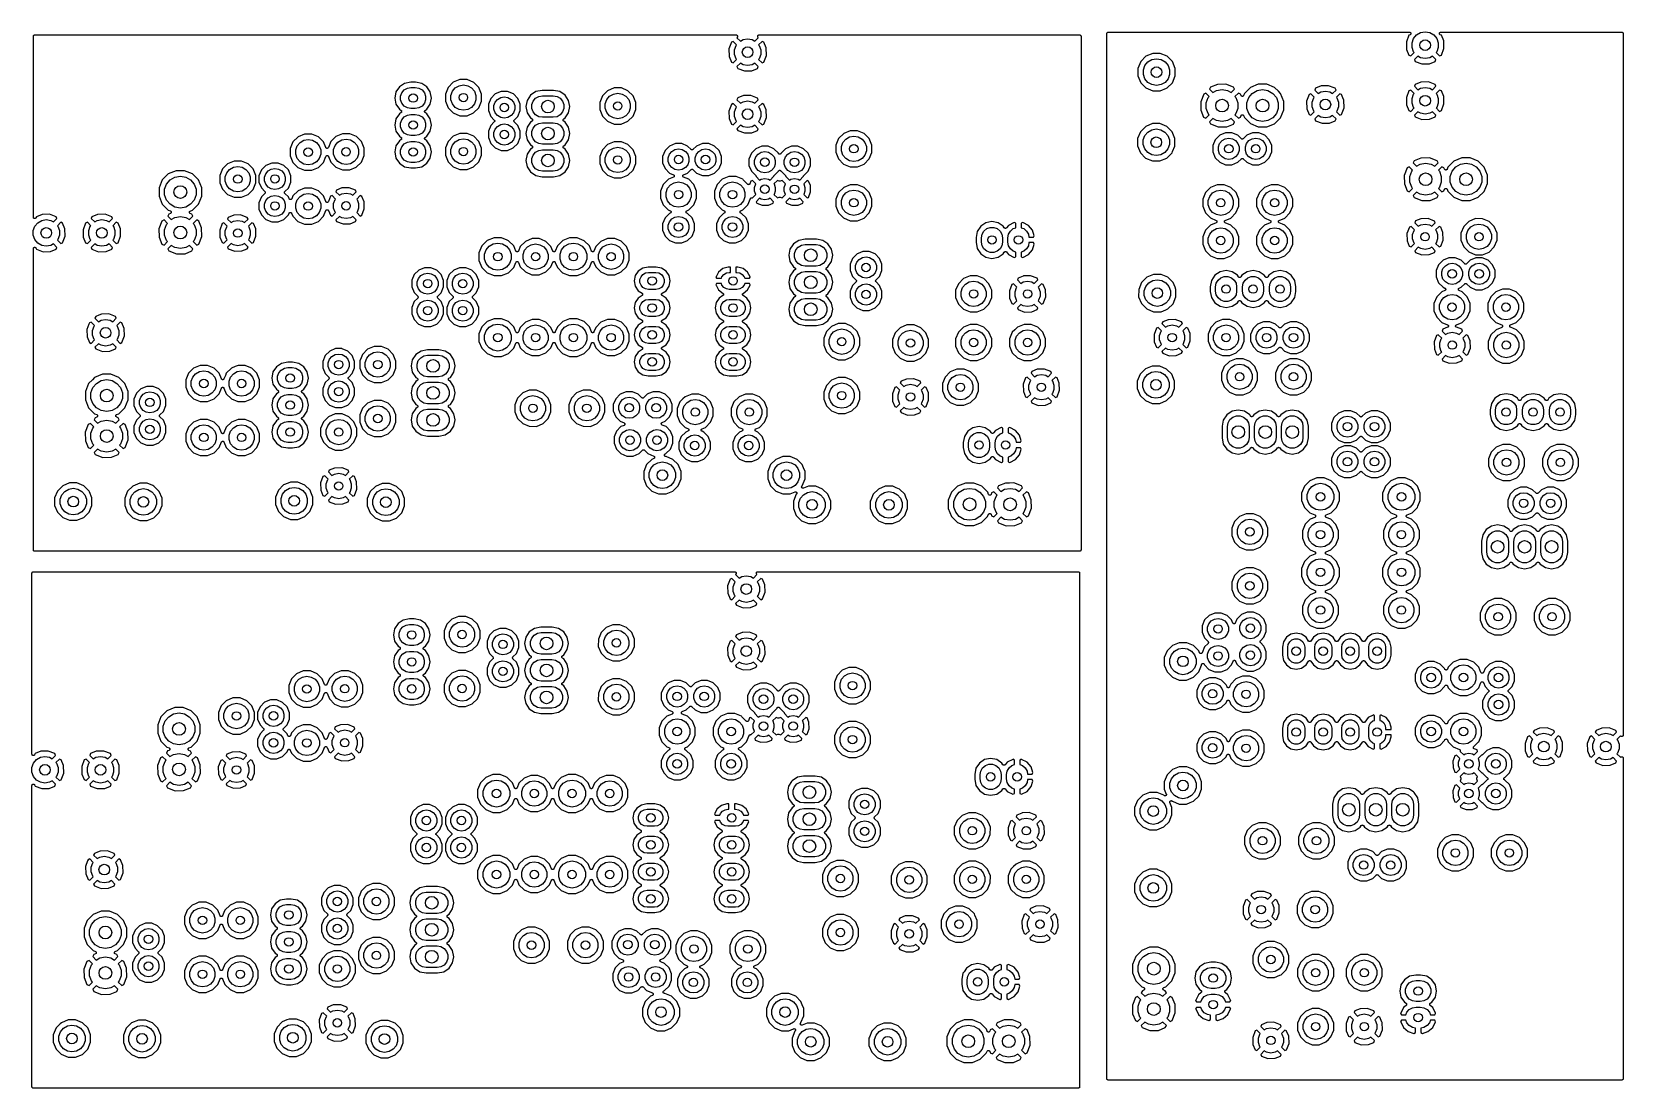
# Model space of a CAD drawing. Extents: x 74 to 224, y -146 to -46.
import ezdxf

# ---------------------------------------------------------------- set-up
doc = ezdxf.new("R2010")
doc.units = 0
doc.header["$MEASUREMENT"] = 0
doc.layers.add('BLACK', color=7, linetype='CONTINUOUS')

msp = doc.modelspace()

# ---------------------------------------------------------------- linework, layer by layer
at = {"layer": 'Black'}
for p, q in [((74.425, -46.4542), (74.4335, -46.447)), ((74.4335, -46.447), (74.4439, -46.4432)), ((74.4439, -46.4432), (74.4536, -46.4377)), ((74.4536, -46.4377), (74.4645, -46.4357)), ((74.4645, -46.4357), (74.4749, -46.4319)), ((74.4749, -46.4319), (74.4861, -46.4319)), ((74.4861, -46.4319), (74.497, -46.43)), ((74.497, -46.43), (140.55, -46.43)), ((140.55, -46.43), (140.566, -46.4327)), ((140.566, -46.4327), (140.581, -46.4337)), ((140.581, -46.4337), (140.587, -46.4365)), ((140.587, -46.4365), (140.594, -46.4377)), ((140.594, -46.4377), (140.607, -46.4453)), ((140.607, -46.4453), (140.621, -46.4515)), ((140.621, -46.4515), (140.626, -46.4563)), ((142.635, -46.4563), (142.64, -46.4515)), ((142.64, -46.4515), (142.654, -46.4453)), ((142.654, -46.4453), (142.667, -46.4377)), ((142.667, -46.4377), (142.674, -46.4365)), ((142.674, -46.4365), (142.68, -46.4337)), ((142.68, -46.4337), (142.695, -46.4327)), ((142.695, -46.4327), (142.71, -46.43)), ((142.71, -46.43), (172.899, -46.43)), ((172.899, -46.43), (172.91, -46.4319)), ((172.91, -46.4319), (172.921, -46.4319)), ((172.921, -46.4319), (172.931, -46.4357)), ((172.931, -46.4357), (172.942, -46.4377)), ((172.942, -46.4377), (172.952, -46.4432)), ((172.952, -46.4432), (172.963, -46.447)), ((172.963, -46.447), (172.971, -46.4542)), ((175.462, -46.303), (175.464, -46.2921)), ((175.462, -50.3096), (175.462, -46.303)), ((175.464, -46.2809), (175.468, -46.2705)), ((175.464, -46.2921), (175.464, -46.2809)), ((175.468, -46.2705), (175.47, -46.2596)), ((175.47, -46.2596), (175.475, -46.2499)), ((175.475, -46.2499), (175.479, -46.2395)), ((175.479, -46.2395), (175.486, -46.231)), ((175.486, -46.231), (175.492, -46.2214)), ((175.492, -46.2214), (175.5, -46.2142)), ((175.5, -46.2142), (175.507, -46.2057)), ((175.507, -46.2057), (175.517, -46.2002)), ((175.517, -46.2002), (175.525, -46.193)), ((175.525, -46.193), (175.536, -46.1892)), ((175.536, -46.1892), (175.546, -46.1837)), ((175.546, -46.1837), (175.557, -46.1817)), ((175.557, -46.1817), (175.567, -46.1779)), ((175.567, -46.1779), (175.578, -46.1779)), ((175.578, -46.1779), (175.589, -46.176)), ((175.589, -46.176), (203.966, -46.176)), ((204.017, -46.4192), (203.909, -46.467)), ((203.966, -46.176), (203.984, -46.1791)), ((203.984, -46.1791), (204.001, -46.181)), ((204.001, -46.181), (204.005, -46.1829)), ((204.005, -46.1829), (204.009, -46.1837)), ((204.009, -46.1837), (204.025, -46.1926)), ((204.032, -46.4092), (204.017, -46.4192)), ((204.025, -46.1926), (204.041, -46.2005)), ((204.048, -46.4003), (204.032, -46.4092)), ((204.041, -46.2005), (204.044, -46.2036)), ((204.044, -46.2036), (204.048, -46.2057)), ((204.048, -46.2057), (204.059, -46.2194)), ((204.05, -46.397), (204.048, -46.4003)), ((204.054, -46.3946), (204.05, -46.397)), ((204.064, -46.3802), (204.054, -46.3946)), ((204.059, -46.2194), (204.071, -46.2323)), ((204.076, -46.3665), (204.064, -46.3802)), ((204.071, -46.2323), (204.073, -46.2362)), ((204.073, -46.2362), (204.076, -46.2395)), ((204.076, -46.2395), (204.082, -46.2563)), ((204.077, -46.3625), (204.076, -46.3665)), ((204.08, -46.359), (204.077, -46.3625)), ((204.085, -46.3419), (204.08, -46.359)), ((204.082, -46.2563), (204.089, -46.2727)), ((204.091, -46.3251), (204.085, -46.3419)), ((204.089, -46.2727), (204.09, -46.2769)), ((204.09, -46.2769), (204.091, -46.2809)), ((204.091, -46.2809), (204.091, -46.2988)), ((204.091, -46.2988), (204.092, -46.3167)), ((204.092, -46.3167), (204.091, -46.3208)), ((204.091, -46.3208), (204.091, -46.3251)), ((204.349, -46.7692), (204.629, -46.4354)), ((204.629, -46.4354), (205.006, -46.2176)), ((205.006, -46.2176), (205.435, -46.1419)), ((205.435, -46.1419), (205.864, -46.2176)), ((205.864, -46.2176), (206.242, -46.4354)), ((206.242, -46.4354), (206.522, -46.7692)), ((206.778, -46.3167), (206.779, -46.2988)), ((206.779, -46.3208), (206.778, -46.3167)), ((206.779, -46.2809), (206.781, -46.2769)), ((206.779, -46.2988), (206.779, -46.2809)), ((206.779, -46.3251), (206.779, -46.3208)), ((206.785, -46.3419), (206.779, -46.3251)), ((206.781, -46.2727), (206.788, -46.2563)), ((206.781, -46.2769), (206.781, -46.2727)), ((206.79, -46.359), (206.785, -46.3419)), ((206.788, -46.2563), (206.794, -46.2395)), ((206.793, -46.3625), (206.79, -46.359)), ((206.794, -46.3665), (206.793, -46.3625)), ((206.794, -46.2395), (206.797, -46.2362)), ((206.806, -46.3802), (206.794, -46.3665)), ((206.797, -46.2362), (206.799, -46.2323)), ((206.799, -46.2323), (206.811, -46.2194)), ((206.817, -46.3946), (206.806, -46.3802)), ((206.811, -46.2194), (206.823, -46.2057)), ((206.82, -46.397), (206.817, -46.3946)), ((206.823, -46.4003), (206.82, -46.397)), ((206.823, -46.2057), (206.826, -46.2036)), ((206.838, -46.4092), (206.823, -46.4003)), ((206.826, -46.2036), (206.829, -46.2005)), ((206.829, -46.2005), (206.845, -46.1926)), ((206.853, -46.4192), (206.838, -46.4092)), ((206.845, -46.1926), (206.861, -46.1837)), ((206.963, -46.4678), (206.853, -46.4192)), ((206.861, -46.1837), (206.865, -46.1829)), ((206.865, -46.1829), (206.869, -46.181)), ((206.869, -46.181), (206.887, -46.1791)), ((206.887, -46.1791), (206.904, -46.176)), ((206.904, -46.176), (223.953, -46.176)), ((223.953, -46.176), (223.964, -46.1779)), ((223.964, -46.1779), (223.975, -46.1779)), ((223.975, -46.1779), (223.985, -46.1817)), ((223.985, -46.1817), (223.996, -46.1837)), ((223.996, -46.1837), (224.006, -46.1892)), ((224.006, -46.1892), (224.016, -46.193)), ((224.016, -46.193), (224.025, -46.2002)), ((224.025, -46.2002), (224.035, -46.2057)), ((224.035, -46.2057), (224.042, -46.2142)), ((224.042, -46.2142), (224.05, -46.2214)), ((224.05, -46.2214), (224.056, -46.231)), ((224.056, -46.231), (224.063, -46.2395)), ((224.063, -46.2395), (224.067, -46.2499)), ((224.067, -46.2499), (224.072, -46.2596)), ((224.072, -46.2596), (224.074, -46.2705)), ((224.074, -46.2705), (224.078, -46.2809)), ((224.078, -46.2809), (224.078, -46.2921)), ((224.078, -46.2921), (224.08, -46.303)), ((224.08, -46.303), (224.08, -112.356)), ((74.37, -46.557), (74.3719, -46.5461)), ((74.37, -63.6056), (74.37, -46.557)), ((74.3719, -46.5349), (74.3757, -46.5245)), ((74.3719, -46.5461), (74.3719, -46.5349)), ((74.3757, -46.5245), (74.3777, -46.5136)), ((74.3777, -46.5136), (74.3832, -46.5039)), ((74.3832, -46.5039), (74.387, -46.4935)), ((74.387, -46.4935), (74.3942, -46.485)), ((74.3942, -46.485), (74.3997, -46.4754)), ((74.3997, -46.4754), (74.4082, -46.4682)), ((74.4082, -46.4682), (74.4154, -46.4597)), ((74.4154, -46.4597), (74.425, -46.4542)), ((140.104, -47.1274), (139.864, -47.7545)), ((139.864, -47.7545), (139.883, -48.4553)), ((140.269, -47.0546), (140.104, -47.1274)), ((140.59, -47.3752), (140.269, -47.0546)), ((140.395, -47.839), (140.544, -47.4296)), ((140.395, -48.2746), (140.395, -47.839)), ((140.544, -47.4296), (140.59, -47.3752)), ((140.626, -46.4563), (140.632, -46.4597)), ((140.667, -46.6083), (140.628, -46.6954)), ((140.628, -46.6954), (140.954, -47.0209)), ((140.632, -46.4597), (140.642, -46.4714)), ((140.642, -46.4714), (140.653, -46.482)), ((140.653, -46.482), (140.656, -46.4882)), ((140.656, -46.4882), (140.66, -46.4935)), ((140.66, -46.4935), (140.666, -46.5079)), ((140.666, -46.5079), (140.672, -46.5216)), ((140.67, -46.5934), (140.667, -46.6083)), ((140.676, -46.5791), (140.67, -46.5934)), ((140.672, -46.5216), (140.673, -46.5285)), ((140.673, -46.5285), (140.676, -46.5349)), ((140.676, -46.5349), (140.676, -46.5502)), ((140.676, -46.5502), (140.677, -46.5654)), ((140.677, -46.5654), (140.676, -46.5721)), ((140.676, -46.5721), (140.676, -46.5791)), ((140.954, -47.0209), (141.201, -46.878)), ((141.201, -46.878), (141.63, -46.8023)), ((141.63, -46.8023), (142.059, -46.878)), ((142.059, -46.878), (142.307, -47.0209)), ((142.307, -47.0209), (142.633, -46.6954)), ((142.584, -46.5654), (142.585, -46.5502)), ((142.585, -46.5721), (142.584, -46.5654)), ((142.585, -46.5349), (142.588, -46.5285)), ((142.585, -46.5502), (142.585, -46.5349)), ((142.585, -46.5791), (142.585, -46.5721)), ((142.59, -46.5934), (142.585, -46.5791)), ((142.588, -46.5216), (142.595, -46.5079)), ((142.588, -46.5285), (142.588, -46.5216)), ((142.594, -46.6083), (142.59, -46.5934)), ((142.633, -46.6954), (142.594, -46.6083)), ((142.595, -46.5079), (142.6, -46.4935)), ((142.6, -46.4935), (142.605, -46.4882)), ((142.605, -46.4882), (142.608, -46.482)), ((142.608, -46.482), (142.619, -46.4714)), ((142.619, -46.4714), (142.629, -46.4597)), ((142.629, -46.4597), (142.635, -46.4563)), ((142.992, -47.0546), (142.671, -47.3752)), ((142.671, -47.3752), (142.717, -47.4296)), ((142.717, -47.4296), (142.866, -47.839)), ((142.866, -47.839), (142.866, -48.2746)), ((143.158, -47.1282), (142.992, -47.0546)), ((143.378, -47.6583), (143.158, -47.1282)), ((143.397, -48.3591), (143.378, -47.6583)), ((172.971, -46.4542), (172.981, -46.4597)), ((172.981, -46.4597), (172.988, -46.4682)), ((172.988, -46.4682), (172.996, -46.4754)), ((172.996, -46.4754), (173.002, -46.485)), ((173.002, -46.485), (173.009, -46.4935)), ((173.009, -46.4935), (173.013, -46.5039)), ((173.013, -46.5039), (173.018, -46.5136)), ((173.018, -46.5136), (173.02, -46.5245)), ((173.02, -46.5245), (173.024, -46.5349)), ((173.024, -46.5349), (173.024, -46.5461)), ((173.024, -46.5461), (173.026, -46.557)), ((173.026, -46.557), (173.026, -94.921)), ((203.909, -46.467), (203.669, -47.0941)), ((203.669, -47.0941), (203.688, -47.7949)), ((203.688, -47.7949), (203.907, -48.325)), ((204.2, -47.1786), (204.349, -46.7692)), ((204.2, -47.6142), (204.2, -47.1786)), ((204.349, -48.0236), (204.2, -47.6142)), ((206.522, -46.7692), (206.671, -47.1786)), ((206.671, -47.6142), (206.522, -48.0236)), ((206.671, -47.1786), (206.671, -47.6142)), ((206.961, -48.3258), (207.202, -47.6987)), ((207.183, -46.9979), (206.963, -46.4678)), ((207.202, -47.6987), (207.183, -46.9979)), ((139.883, -48.4553), (140.102, -48.9854)), ((140.102, -48.9854), (140.269, -49.059)), ((140.269, -49.059), (140.59, -48.7384)), ((140.544, -48.684), (140.395, -48.2746)), ((140.59, -48.7384), (140.544, -48.684)), ((140.954, -49.0927), (140.628, -49.4182)), ((140.628, -49.4182), (140.701, -49.583)), ((141.201, -49.2356), (140.954, -49.0927)), ((141.63, -49.3113), (141.201, -49.2356)), ((142.059, -49.2356), (141.63, -49.3113)), ((142.307, -49.0927), (142.059, -49.2356)), ((142.633, -49.4182), (142.307, -49.0927)), ((142.559, -49.5848), (142.633, -49.4182)), ((142.717, -48.684), (142.671, -48.7384)), ((142.671, -48.7384), (142.992, -49.059)), ((142.866, -48.2746), (142.717, -48.684)), ((142.992, -49.059), (143.157, -48.9862)), ((143.157, -48.9862), (143.397, -48.3591)), ((178.648, -48.9395), (178.379, -49.5852)), ((179.142, -48.4454), (178.648, -48.9395)), ((178.901, -49.7186), (179.05, -49.3092)), ((179.05, -49.3092), (179.33, -48.9754)), ((179.789, -48.1784), (179.142, -48.4454)), ((179.33, -48.9754), (179.708, -48.7576)), ((179.708, -48.7576), (180.137, -48.6819)), ((180.488, -48.179), (179.789, -48.1784)), ((180.137, -48.6819), (180.566, -48.7576)), ((181.134, -48.4472), (180.488, -48.179)), ((180.566, -48.7576), (180.943, -48.9754)), ((180.943, -48.9754), (181.223, -49.3092)), ((181.505, -48.8192), (181.134, -48.4472)), ((181.223, -49.3092), (181.372, -49.7186)), ((181.628, -48.9421), (181.505, -48.8192)), ((181.895, -49.5883), (181.628, -48.9421)), ((203.907, -48.325), (204.074, -48.3986)), ((204.074, -48.3986), (204.394, -48.078)), ((204.394, -48.078), (204.349, -48.0236)), ((204.759, -48.4323), (204.433, -48.7578)), ((204.433, -48.7578), (204.506, -48.9226)), ((204.506, -48.9226), (205.133, -49.1628)), ((205.006, -48.5752), (204.759, -48.4323)), ((205.435, -48.6509), (205.006, -48.5752)), ((205.133, -49.1628), (205.834, -49.144)), ((205.864, -48.5752), (205.435, -48.6509)), ((205.834, -49.144), (206.364, -48.9244)), ((206.112, -48.4323), (205.864, -48.5752)), ((206.437, -48.7578), (206.112, -48.4323)), ((206.364, -48.9244), (206.437, -48.7578)), ((206.522, -48.0236), (206.476, -48.078)), ((206.476, -48.078), (206.797, -48.3986)), ((206.797, -48.3986), (206.961, -48.3258)), ((109.913, -50.8746), (109.327, -50.9911)), ((110.356, -50.8746), (109.913, -50.8746)), ((110.942, -50.9911), (110.356, -50.8746)), ((113.911, -50.8958), (113.432, -51.3732)), ((114.535, -50.6378), (113.911, -50.8958)), ((115.211, -50.6384), (114.535, -50.6378)), ((115.835, -50.8975), (115.211, -50.6384)), ((116.312, -51.3758), (115.835, -50.8975)), ((140.701, -49.583), (141.328, -49.8232)), ((141.328, -49.8232), (142.029, -49.8044)), ((142.029, -49.8044), (142.559, -49.5848)), ((175.462, -52.7022), (175.462, -50.3096)), ((178.379, -49.5852), (178.379, -50.2845)), ((178.379, -50.2845), (178.646, -50.9307)), ((178.646, -50.9307), (179.14, -51.4256)), ((178.901, -50.1542), (178.901, -49.7186)), ((179.05, -50.5636), (178.901, -50.1542)), ((179.33, -50.8974), (179.05, -50.5636)), ((179.708, -51.1152), (179.33, -50.8974)), ((180.943, -50.8974), (180.566, -51.1152)), ((181.223, -50.5636), (180.943, -50.8974)), ((181.131, -51.4274), (181.626, -50.9333)), ((181.372, -50.1542), (181.223, -50.5636)), ((181.372, -49.7186), (181.372, -50.1542)), ((181.626, -50.9333), (181.894, -50.2876)), ((181.894, -50.2876), (181.895, -49.5883)), ((205.037, -50.8812), (204.507, -51.1008)), ((205.737, -50.8624), (205.037, -50.8812)), ((206.365, -51.1026), (205.737, -50.8624)), ((108.517, -51.8017), (108.402, -52.3748)), ((108.402, -52.3748), (108.517, -52.9479)), ((108.841, -51.3158), (108.517, -51.8017)), ((109.327, -50.9911), (108.841, -51.3158)), ((108.954, -52.2025), (109.072, -51.8787)), ((108.954, -52.5471), (108.954, -52.2025)), ((109.072, -51.8787), (109.294, -51.6147)), ((109.294, -51.6147), (109.592, -51.4424)), ((109.592, -51.4424), (109.931, -51.3826)), ((109.931, -51.3826), (110.337, -51.3826)), ((110.337, -51.3826), (110.677, -51.4424)), ((110.677, -51.4424), (110.975, -51.6147)), ((111.428, -51.3158), (110.942, -50.9911)), ((110.975, -51.6147), (111.197, -51.8787)), ((111.197, -51.8787), (111.314, -52.2025)), ((111.314, -52.2025), (111.314, -52.5471)), ((111.752, -51.8017), (111.428, -51.3158)), ((111.866, -52.3748), (111.752, -51.8017)), ((111.752, -52.9479), (111.866, -52.3748)), ((113.432, -51.3732), (113.173, -51.9973)), ((113.173, -51.9973), (113.173, -52.6731)), ((113.694, -52.1292), (113.836, -51.7391)), ((113.694, -52.5442), (113.694, -52.1292)), ((113.836, -51.7391), (114.103, -51.4211)), ((114.103, -51.4211), (114.463, -51.2136)), ((114.463, -51.2136), (114.871, -51.1415)), ((114.871, -51.1415), (115.28, -51.2136)), ((115.28, -51.2136), (115.64, -51.4211)), ((115.64, -51.4211), (115.907, -51.7391)), ((115.907, -51.7391), (116.049, -52.1292)), ((116.049, -52.1292), (116.049, -52.5442)), ((116.57, -52.0003), (116.312, -51.3758)), ((116.57, -52.6761), (116.57, -52.0003)), ((117.449, -52.4129), (117.22, -52.9641)), ((117.871, -51.9913), (117.449, -52.4129)), ((118.423, -51.7634), (117.871, -51.9913)), ((118.079, -52.5008), (118.379, -52.3279)), ((118.379, -52.3279), (118.72, -52.2678)), ((119.019, -51.7639), (118.423, -51.7634)), ((118.72, -52.2678), (119.06, -52.3279)), ((119.57, -51.9927), (119.019, -51.7639)), ((119.06, -52.3279), (119.36, -52.5008)), ((119.992, -52.4151), (119.57, -51.9927)), ((120.22, -52.9667), (119.992, -52.4151)), ((121.196, -52.099), (120.866, -52.5926)), ((121.689, -51.7692), (121.196, -52.099)), ((121.428, -52.6669), (121.655, -52.3966)), ((121.655, -52.3966), (121.96, -52.2202)), ((122.284, -51.6509), (121.689, -51.7692)), ((121.96, -52.2202), (122.308, -52.1589)), ((123.359, -51.6509), (122.284, -51.6509)), ((122.308, -52.1589), (123.336, -52.1589)), ((123.336, -52.1589), (123.683, -52.2202)), ((123.954, -51.7692), (123.359, -51.6509)), ((123.683, -52.2202), (123.989, -52.3966)), ((124.448, -52.099), (123.954, -51.7692)), ((123.989, -52.3966), (124.215, -52.6669)), ((124.778, -52.5926), (124.448, -52.099)), ((127.961, -52.1606), (127.702, -52.7847)), ((128.439, -51.6832), (127.961, -52.1606)), ((128.365, -52.5265), (128.632, -52.2085)), ((129.064, -51.4252), (128.439, -51.6832)), ((128.632, -52.2085), (128.992, -52.001)), ((128.992, -52.001), (129.4, -51.9289)), ((129.74, -51.4258), (129.064, -51.4252)), ((129.4, -51.9289), (129.809, -52.001)), ((130.364, -51.6849), (129.74, -51.4258)), ((129.809, -52.001), (130.169, -52.2085)), ((130.169, -52.2085), (130.435, -52.5265)), ((130.841, -52.1632), (130.364, -51.6849)), ((131.099, -52.7877), (130.841, -52.1632)), ((140.702, -52.3708), (140.628, -52.5374)), ((141.232, -52.1512), (140.702, -52.3708)), ((141.31, -52.1491), (141.232, -52.1512)), ((141.933, -52.1324), (141.31, -52.1491)), ((142.56, -52.3726), (141.933, -52.1324)), ((142.633, -52.5374), (142.56, -52.3726)), ((179.14, -51.4256), (179.786, -51.6938)), ((180.137, -51.1909), (179.708, -51.1152)), ((179.786, -51.6938), (180.485, -51.6944)), ((180.566, -51.1152), (180.137, -51.1909)), ((180.485, -51.6944), (181.065, -51.4547)), ((181.065, -51.4547), (181.131, -51.4274)), ((184.577, -52.0032), (184.294, -52.725)), ((184.77, -51.9063), (184.577, -52.0032)), ((185.093, -52.2289), (184.77, -51.9063)), ((184.826, -52.8246), (185.005, -52.3332)), ((185.005, -52.3332), (185.093, -52.2289)), ((185.227, -51.3526), (185.129, -51.5471)), ((185.129, -51.5471), (185.451, -51.8691)), ((185.87, -51.0862), (185.227, -51.3526)), ((185.451, -51.8691), (185.794, -51.6712)), ((185.794, -51.6712), (186.309, -51.5804)), ((186.67, -51.0709), (185.87, -51.0862)), ((186.309, -51.5804), (186.824, -51.6712)), ((187.392, -51.3538), (186.67, -51.0709)), ((186.824, -51.6712), (187.167, -51.8691)), ((187.167, -51.8691), (187.489, -51.5471)), ((187.489, -51.5471), (187.392, -51.3538)), ((187.848, -51.9063), (187.525, -52.2289)), ((187.525, -52.2289), (187.613, -52.3332)), ((187.613, -52.3332), (187.792, -52.8246)), ((188.042, -52.0038), (187.848, -51.9063)), ((188.101, -52.1451), (188.042, -52.0038)), ((188.11, -52.1591), (188.101, -52.1451)), ((188.117, -52.1737), (188.11, -52.1591)), ((188.122, -52.1776), (188.117, -52.1737)), ((188.125, -52.1823), (188.122, -52.1776)), ((188.138, -52.1924), (188.125, -52.1823)), ((188.15, -52.2036), (188.138, -52.1924)), ((188.155, -52.2057), (188.15, -52.2036)), ((188.16, -52.2092), (188.155, -52.2057)), ((188.175, -52.2141), (188.16, -52.2092)), ((188.191, -52.2205), (188.175, -52.2141)), ((188.196, -52.2207), (188.191, -52.2205)), ((188.202, -52.2224), (188.196, -52.2207)), ((188.218, -52.2217), (188.202, -52.2224)), ((188.235, -52.2224), (188.218, -52.2217)), ((188.24, -52.2207), (188.235, -52.2224)), ((188.246, -52.2205), (188.24, -52.2207)), ((188.261, -52.2142), (188.246, -52.2205)), ((188.277, -52.2092), (188.261, -52.2142)), ((188.281, -52.2058), (188.277, -52.2092)), ((188.287, -52.2036), (188.281, -52.2058)), ((188.299, -52.1924), (188.287, -52.2036)), ((188.312, -52.1824), (188.299, -52.1924)), ((188.315, -52.1776), (188.312, -52.1824)), ((188.319, -52.1738), (188.315, -52.1776)), ((188.327, -52.1591), (188.319, -52.1738)), ((188.336, -52.1452), (188.327, -52.1591)), ((188.418, -51.9471), (188.336, -52.1452)), ((188.983, -51.3828), (188.418, -51.9471)), ((188.636, -52.8246), (188.815, -52.3332)), ((188.815, -52.3332), (189.151, -51.9326)), ((189.721, -51.0778), (188.983, -51.3828)), ((189.151, -51.9326), (189.604, -51.6712)), ((189.604, -51.6712), (190.119, -51.5804)), ((190.52, -51.0785), (189.721, -51.0778)), ((190.119, -51.5804), (190.634, -51.6712)), ((191.258, -51.3848), (190.52, -51.0785)), ((190.634, -51.6712), (191.087, -51.9326)), ((191.087, -51.9326), (191.423, -52.3332)), ((191.613, -51.741), (191.258, -51.3848)), ((191.423, -52.3332), (191.602, -52.8246)), ((191.822, -51.9501), (191.613, -51.741)), ((192.127, -52.6884), (191.822, -51.9501)), ((194.511, -52.055), (194.271, -52.6821)), ((194.676, -51.9822), (194.511, -52.055)), ((194.996, -52.3028), (194.676, -51.9822)), ((194.802, -52.7666), (194.951, -52.3572)), ((194.951, -52.3572), (194.996, -52.3028)), ((195.109, -51.4564), (195.035, -51.623)), ((195.035, -51.623), (195.361, -51.9485)), ((195.639, -51.2368), (195.109, -51.4564)), ((195.361, -51.9485), (195.608, -51.8056)), ((195.608, -51.8056), (196.037, -51.7299)), ((196.339, -51.218), (195.639, -51.2368)), ((196.037, -51.7299), (196.466, -51.8056)), ((196.852, -51.4143), (196.339, -51.218)), ((196.466, -51.8056), (196.714, -51.9485)), ((196.714, -51.9485), (197.039, -51.623)), ((196.967, -51.4582), (196.852, -51.4143)), ((197.039, -51.623), (196.967, -51.4582)), ((197.399, -51.9822), (197.078, -52.3028)), ((197.078, -52.3028), (197.124, -52.3572)), ((197.124, -52.3572), (197.273, -52.7666)), ((197.565, -52.0558), (197.399, -51.9822)), ((197.688, -52.3533), (197.565, -52.0558)), ((197.785, -52.5859), (197.688, -52.3533)), ((203.909, -51.6994), (203.669, -52.3265)), ((203.669, -52.3265), (203.688, -53.0273)), ((204.074, -51.6266), (203.909, -51.6994)), ((204.394, -51.9472), (204.074, -51.6266)), ((204.2, -52.411), (204.349, -52.0016)), ((204.2, -52.8466), (204.2, -52.411)), ((204.349, -52.0016), (204.394, -51.9472)), ((204.507, -51.1008), (204.433, -51.2674)), ((204.433, -51.2674), (204.759, -51.5929)), ((204.759, -51.5929), (205.006, -51.45)), ((205.006, -51.45), (205.435, -51.3743)), ((205.435, -51.3743), (205.864, -51.45)), ((205.864, -51.45), (206.112, -51.5929)), ((206.112, -51.5929), (206.437, -51.2674)), ((206.437, -51.2674), (206.365, -51.1026)), ((206.797, -51.6266), (206.476, -51.9472)), ((206.476, -51.9472), (206.522, -52.0016)), ((206.522, -52.0016), (206.671, -52.411)), ((206.671, -52.411), (206.671, -52.8466)), ((206.963, -51.7002), (206.797, -51.6266)), ((207.183, -52.2303), (206.963, -51.7002)), ((207.202, -52.9311), (207.183, -52.2303)), ((108.517, -52.9479), (108.841, -53.4338)), ((108.841, -53.8558), (108.517, -54.3417)), ((108.841, -53.4338), (108.999, -53.5392)), ((108.999, -53.7504), (108.841, -53.8558)), ((109.072, -52.8709), (108.954, -52.5471)), ((108.999, -53.5392), (109.009, -53.5488)), ((109.009, -53.7408), (108.999, -53.7504)), ((109.009, -53.5488), (109.02, -53.557)), ((109.02, -53.7326), (109.009, -53.7408)), ((109.02, -53.557), (109.025, -53.5639)), ((109.025, -53.7257), (109.02, -53.7326)), ((109.025, -53.5639), (109.031, -53.5697)), ((109.031, -53.7199), (109.025, -53.7257)), ((109.031, -53.5697), (109.037, -53.5821)), ((109.037, -53.7075), (109.031, -53.7199)), ((109.037, -53.5821), (109.045, -53.5937)), ((109.045, -53.6959), (109.037, -53.7075)), ((109.045, -53.5937), (109.047, -53.6018)), ((109.047, -53.6878), (109.045, -53.6959)), ((109.047, -53.6018), (109.05, -53.6093)), ((109.05, -53.6803), (109.047, -53.6878)), ((109.05, -53.6093), (109.052, -53.623)), ((109.052, -53.6666), (109.05, -53.6803)), ((109.052, -53.623), (109.055, -53.6365)), ((109.055, -53.6531), (109.052, -53.6666)), ((109.055, -53.6365), (109.054, -53.6448)), ((109.054, -53.6448), (109.055, -53.6531)), ((109.294, -53.1349), (109.072, -52.8709)), ((109.592, -53.3072), (109.294, -53.1349)), ((109.931, -53.367), (109.592, -53.3072)), ((109.592, -53.9824), (109.931, -53.9226)), ((110.337, -53.367), (109.931, -53.367)), ((109.931, -53.9226), (110.337, -53.9226)), ((110.677, -53.3072), (110.337, -53.367)), ((110.337, -53.9226), (110.677, -53.9824)), ((110.975, -53.1349), (110.677, -53.3072)), ((111.197, -52.8709), (110.975, -53.1349)), ((111.314, -52.5471), (111.197, -52.8709)), ((111.214, -53.6365), (111.217, -53.623)), ((111.215, -53.6448), (111.214, -53.6365)), ((111.214, -53.6531), (111.215, -53.6448)), ((111.217, -53.6666), (111.214, -53.6531)), ((111.217, -53.623), (111.219, -53.6093)), ((111.219, -53.6803), (111.217, -53.6666)), ((111.219, -53.6093), (111.222, -53.6018)), ((111.222, -53.6878), (111.219, -53.6803)), ((111.222, -53.6018), (111.224, -53.5937)), ((111.224, -53.6959), (111.222, -53.6878)), ((111.224, -53.5937), (111.232, -53.5821)), ((111.232, -53.7075), (111.224, -53.6959)), ((111.232, -53.5821), (111.238, -53.5697)), ((111.238, -53.7199), (111.232, -53.7075)), ((111.238, -53.5697), (111.244, -53.5639)), ((111.244, -53.7257), (111.238, -53.7199)), ((111.244, -53.5639), (111.249, -53.557)), ((111.249, -53.7326), (111.244, -53.7257)), ((111.249, -53.557), (111.26, -53.5488)), ((111.26, -53.7408), (111.249, -53.7326)), ((111.26, -53.5488), (111.27, -53.5392)), ((111.27, -53.7504), (111.26, -53.7408)), ((111.27, -53.5392), (111.428, -53.4338)), ((111.428, -53.8558), (111.27, -53.7504)), ((111.428, -53.4338), (111.752, -52.9479)), ((111.752, -54.3417), (111.428, -53.8558)), ((113.173, -52.6731), (113.431, -53.2976)), ((113.431, -53.2976), (113.908, -53.7759)), ((113.836, -52.9343), (113.694, -52.5442)), ((114.103, -53.2523), (113.836, -52.9343)), ((113.908, -53.7759), (114.532, -54.035)), ((114.463, -53.4598), (114.103, -53.2523)), ((114.871, -53.5319), (114.463, -53.4598)), ((115.28, -53.4598), (114.871, -53.5319)), ((115.208, -54.0356), (115.832, -53.7776)), ((115.64, -53.2523), (115.28, -53.4598)), ((115.907, -52.9343), (115.64, -53.2523)), ((115.832, -53.7776), (116.311, -53.3001)), ((116.049, -52.5442), (115.907, -52.9343)), ((116.311, -53.3001), (116.57, -52.6761)), ((117.22, -52.9641), (117.219, -53.5609)), ((117.219, -53.5609), (117.447, -54.1125)), ((117.739, -53.0908), (117.857, -52.7658)), ((117.739, -53.4367), (117.739, -53.0908)), ((117.857, -53.7618), (117.739, -53.4367)), ((117.857, -52.7658), (118.079, -52.5008)), ((118.079, -54.0268), (117.857, -53.7618)), ((119.36, -52.5008), (119.582, -52.7658)), ((119.582, -53.7618), (119.36, -54.0268)), ((119.582, -52.7658), (119.7, -53.0908)), ((119.7, -53.4367), (119.582, -53.7618)), ((119.7, -53.0908), (119.7, -53.4367)), ((119.991, -54.1147), (120.22, -53.5635)), ((120.22, -53.5635), (120.22, -52.9667)), ((120.866, -52.5926), (120.75, -53.1749)), ((120.75, -53.1749), (120.866, -53.7572)), ((120.866, -53.7572), (121.196, -54.2508)), ((121.307, -52.9985), (121.428, -52.6669)), ((121.307, -53.3513), (121.307, -52.9985)), ((121.428, -53.6829), (121.307, -53.3513)), ((121.655, -53.9532), (121.428, -53.6829)), ((124.215, -53.6829), (123.989, -53.9532)), ((124.215, -52.6669), (124.336, -52.9985)), ((124.336, -53.3513), (124.215, -53.6829)), ((124.336, -52.9985), (124.336, -53.3513)), ((124.448, -54.2508), (124.778, -53.7572)), ((124.894, -53.1749), (124.778, -52.5926)), ((124.778, -53.7572), (124.894, -53.1749)), ((127.702, -52.7847), (127.701, -53.4605)), ((127.701, -53.4605), (127.959, -54.085)), ((128.223, -52.9166), (128.365, -52.5265)), ((128.223, -53.3316), (128.223, -52.9166)), ((128.365, -53.7217), (128.223, -53.3316)), ((128.632, -54.0397), (128.365, -53.7217)), ((130.435, -53.7217), (130.169, -54.0397)), ((130.435, -52.5265), (130.577, -52.9166)), ((130.577, -53.3316), (130.435, -53.7217)), ((130.577, -52.9166), (130.577, -53.3316)), ((130.839, -54.0876), (131.099, -53.4635)), ((131.099, -53.4635), (131.099, -52.7877)), ((140.104, -52.9694), (139.864, -53.5965)), ((139.864, -53.5965), (139.883, -54.2973)), ((140.269, -52.8966), (140.104, -52.9694)), ((140.59, -53.2172), (140.269, -52.8966)), ((140.395, -53.681), (140.544, -53.2716)), ((140.395, -54.1166), (140.395, -53.681)), ((140.544, -53.2716), (140.59, -53.2172)), ((140.628, -52.5374), (140.954, -52.8629)), ((140.954, -52.8629), (141.201, -52.72)), ((141.201, -52.72), (141.63, -52.6443)), ((141.63, -52.6443), (142.059, -52.72)), ((142.059, -52.72), (142.307, -52.8629)), ((142.307, -52.8629), (142.633, -52.5374)), ((142.992, -52.8966), (142.671, -53.2172)), ((142.671, -53.2172), (142.717, -53.2716)), ((142.717, -53.2716), (142.866, -53.681)), ((142.866, -53.681), (142.866, -54.1166)), ((143.158, -52.9702), (142.992, -52.8966)), ((143.378, -53.5003), (143.158, -52.9702)), ((143.397, -54.2011), (143.378, -53.5003)), ((175.462, -54.5999), (175.462, -52.7022)), ((184.294, -52.725), (184.309, -53.5249)), ((184.309, -53.5249), (184.576, -54.1682)), ((184.77, -54.2657), (185.093, -53.9431)), ((184.826, -53.3474), (184.826, -52.8246)), ((185.005, -53.8388), (184.826, -53.3474)), ((185.093, -53.9431), (185.005, -53.8388)), ((187.613, -53.8388), (187.525, -53.9431)), ((187.525, -53.9431), (187.848, -54.2657)), ((187.792, -53.3474), (187.613, -53.8388)), ((187.792, -52.8246), (187.792, -53.3474)), ((188.189, -53.9468), (188.193, -53.9466)), ((188.193, -53.9466), (188.197, -53.9452)), ((188.197, -53.9452), (188.215, -53.9457)), ((188.215, -53.9457), (188.233, -53.9449)), ((188.233, -53.9449), (188.237, -53.9462)), ((188.237, -53.9462), (188.241, -53.9463)), ((188.241, -53.9463), (188.258, -53.9528)), ((188.636, -53.3474), (188.636, -52.8246)), ((188.815, -53.8388), (188.636, -53.3474)), ((189.151, -54.2394), (188.815, -53.8388)), ((191.423, -53.8388), (191.087, -54.2394)), ((191.602, -53.3474), (191.423, -53.8388)), ((191.602, -52.8246), (191.602, -53.3474)), ((191.82, -54.2248), (192.127, -53.4871)), ((192.127, -53.4871), (192.127, -52.6884)), ((194.271, -52.6821), (194.29, -53.3829)), ((194.29, -53.3829), (194.509, -53.913)), ((194.509, -53.913), (194.676, -53.9866)), ((194.676, -53.9866), (194.996, -53.666)), ((194.802, -53.2022), (194.802, -52.7666)), ((194.951, -53.6116), (194.802, -53.2022)), ((194.996, -53.666), (194.951, -53.6116)), ((197.124, -53.6116), (197.078, -53.666)), ((197.078, -53.666), (197.399, -53.9866)), ((197.273, -53.2022), (197.124, -53.6116)), ((197.273, -52.7666), (197.273, -53.2022)), ((197.399, -53.9866), (197.563, -53.9138)), ((197.563, -53.9138), (197.804, -53.2867)), ((197.804, -53.2867), (197.785, -52.5859)), ((203.688, -53.0273), (203.907, -53.5574)), ((203.907, -53.5574), (204.074, -53.631)), ((204.074, -53.631), (204.394, -53.3104)), ((204.349, -53.256), (204.2, -52.8466)), ((204.394, -53.3104), (204.349, -53.256)), ((204.759, -53.6647), (204.433, -53.9902)), ((205.006, -53.8076), (204.759, -53.6647)), ((205.435, -53.8833), (205.006, -53.8076)), ((205.864, -53.8076), (205.435, -53.8833)), ((206.112, -53.6647), (205.864, -53.8076)), ((206.437, -53.9902), (206.112, -53.6647)), ((206.522, -53.256), (206.476, -53.3104)), ((206.476, -53.3104), (206.797, -53.631)), ((206.671, -52.8466), (206.522, -53.256)), ((206.797, -53.631), (206.961, -53.5582)), ((206.961, -53.5582), (207.202, -52.9311)), ((108.517, -54.3417), (108.402, -54.9148)), ((108.402, -54.9148), (108.517, -55.4879)), ((108.954, -54.7425), (109.072, -54.4187)), ((108.954, -55.0871), (108.954, -54.7425)), ((109.072, -55.4109), (108.954, -55.0871)), ((109.072, -54.4187), (109.294, -54.1547)), ((109.294, -55.6749), (109.072, -55.4109)), ((109.294, -54.1547), (109.592, -53.9824)), ((110.677, -53.9824), (110.975, -54.1547)), ((110.975, -54.1547), (111.197, -54.4187)), ((111.197, -55.4109), (110.975, -55.6749)), ((111.197, -54.4187), (111.314, -54.7425)), ((111.314, -55.0871), (111.197, -55.4109)), ((111.314, -54.7425), (111.314, -55.0871)), ((111.866, -54.9148), (111.752, -54.3417)), ((111.752, -55.4879), (111.866, -54.9148)), ((114.532, -54.035), (115.208, -54.0356)), ((117.449, -54.9529), (117.22, -55.5041)), ((117.447, -54.1125), (117.778, -54.4443)), ((117.778, -54.6239), (117.449, -54.9529)), ((117.739, -55.6308), (117.857, -55.3058)), ((117.778, -54.4443), (117.785, -54.4534)), ((117.785, -54.6148), (117.778, -54.6239)), ((117.785, -54.4534), (117.793, -54.4613)), ((117.792, -54.6069), (117.785, -54.6148)), ((117.797, -54.5969), (117.792, -54.6069)), ((117.793, -54.4613), (117.797, -54.4713)), ((117.797, -54.4713), (117.804, -54.4804)), ((117.803, -54.5878), (117.797, -54.5969)), ((117.806, -54.5771), (117.803, -54.5878)), ((117.804, -54.4804), (117.806, -54.4912)), ((117.806, -54.4912), (117.811, -54.5012)), ((117.811, -54.567), (117.806, -54.5771)), ((117.811, -54.5012), (117.812, -54.5123)), ((117.812, -54.5559), (117.811, -54.567)), ((117.812, -54.5123), (117.815, -54.523)), ((117.815, -54.5452), (117.812, -54.5559)), ((117.815, -54.523), (117.814, -54.5341)), ((117.814, -54.5341), (117.815, -54.5452)), ((117.857, -55.3058), (118.079, -55.0408)), ((118.379, -54.1997), (118.079, -54.0268)), ((118.079, -55.0408), (118.379, -54.8679)), ((118.72, -54.2598), (118.379, -54.1997)), ((118.379, -54.8679), (118.72, -54.8078)), ((119.06, -54.1997), (118.72, -54.2598)), ((118.72, -54.8078), (119.06, -54.8679)), ((119.36, -54.0268), (119.06, -54.1997)), ((119.06, -54.8679), (119.36, -55.0408)), ((119.36, -55.0408), (119.582, -55.3058)), ((119.582, -55.3058), (119.7, -55.6308)), ((119.624, -54.5224), (119.627, -54.5117)), ((119.625, -54.5335), (119.624, -54.5224)), ((119.624, -54.5446), (119.625, -54.5335)), ((119.627, -54.5553), (119.624, -54.5446)), ((119.627, -54.5117), (119.628, -54.5006)), ((119.628, -54.5664), (119.627, -54.5553)), ((119.628, -54.5006), (119.633, -54.4906)), ((119.633, -54.5764), (119.628, -54.5664)), ((119.633, -54.4906), (119.636, -54.4798)), ((119.636, -54.5872), (119.633, -54.5764)), ((119.636, -54.4798), (119.642, -54.4707)), ((119.642, -54.5963), (119.636, -54.5872)), ((119.642, -54.4707), (119.647, -54.4607)), ((119.647, -54.6063), (119.642, -54.5963)), ((119.647, -54.4607), (119.655, -54.4528)), ((119.655, -54.6142), (119.647, -54.6063)), ((119.655, -54.4528), (119.661, -54.4437)), ((119.661, -54.6233), (119.655, -54.6142)), ((119.661, -54.4437), (119.991, -54.1147)), ((119.992, -54.9551), (119.661, -54.6233)), ((120.22, -55.5067), (119.992, -54.9551)), ((120.866, -55.1326), (120.75, -55.7149)), ((121.196, -54.639), (120.866, -55.1326)), ((121.196, -54.2508), (121.328, -54.3393)), ((121.328, -54.5505), (121.196, -54.639)), ((121.307, -55.5385), (121.428, -55.2069)), ((121.328, -54.3393), (121.338, -54.3489)), ((121.338, -54.5409), (121.328, -54.5505)), ((121.338, -54.3489), (121.349, -54.3571)), ((121.349, -54.5327), (121.338, -54.5409)), ((121.349, -54.3571), (121.354, -54.364)), ((121.354, -54.5258), (121.349, -54.5327)), ((121.354, -54.364), (121.36, -54.3698)), ((121.36, -54.52), (121.354, -54.5258)), ((121.36, -54.3698), (121.366, -54.3822)), ((121.366, -54.5076), (121.36, -54.52)), ((121.366, -54.3822), (121.374, -54.3938)), ((121.374, -54.496), (121.366, -54.5076)), ((121.374, -54.3938), (121.376, -54.4019)), ((121.376, -54.4879), (121.374, -54.496)), ((121.376, -54.4019), (121.379, -54.4094)), ((121.379, -54.4804), (121.376, -54.4879)), ((121.379, -54.4094), (121.381, -54.4231)), ((121.381, -54.4667), (121.379, -54.4804)), ((121.381, -54.4231), (121.384, -54.4366)), ((121.384, -54.4532), (121.381, -54.4667)), ((121.384, -54.4366), (121.383, -54.4449)), ((121.383, -54.4449), (121.384, -54.4532)), ((121.428, -55.2069), (121.655, -54.9366)), ((121.96, -54.1296), (121.655, -53.9532)), ((121.655, -54.9366), (121.96, -54.7602)), ((122.308, -54.1909), (121.96, -54.1296)), ((121.96, -54.7602), (122.308, -54.6989)), ((123.336, -54.1909), (122.308, -54.1909)), ((122.308, -54.6989), (123.336, -54.6989)), ((123.683, -54.1296), (123.336, -54.1909)), ((123.336, -54.6989), (123.683, -54.7602)), ((123.989, -53.9532), (123.683, -54.1296)), ((123.683, -54.7602), (123.989, -54.9366)), ((123.989, -54.9366), (124.215, -55.2069)), ((124.215, -55.2069), (124.336, -55.5385)), ((124.259, -54.4366), (124.262, -54.4231)), ((124.26, -54.4449), (124.259, -54.4366)), ((124.259, -54.4532), (124.26, -54.4449)), ((124.262, -54.4667), (124.259, -54.4532)), ((124.262, -54.4231), (124.264, -54.4094)), ((124.264, -54.4804), (124.262, -54.4667)), ((124.264, -54.4094), (124.268, -54.4019)), ((124.268, -54.4879), (124.264, -54.4804)), ((124.268, -54.4019), (124.27, -54.3938)), ((124.27, -54.496), (124.268, -54.4879)), ((124.27, -54.3938), (124.277, -54.3822)), ((124.277, -54.5076), (124.27, -54.496)), ((124.277, -54.3822), (124.284, -54.3698)), ((124.284, -54.52), (124.277, -54.5076)), ((124.284, -54.3698), (124.29, -54.364)), ((124.29, -54.5258), (124.284, -54.52)), ((124.29, -54.364), (124.294, -54.3571)), ((124.294, -54.5327), (124.29, -54.5258)), ((124.294, -54.3571), (124.305, -54.3489)), ((124.305, -54.5409), (124.294, -54.5327)), ((124.305, -54.3489), (124.315, -54.3393)), ((124.315, -54.5505), (124.305, -54.5409)), ((124.315, -54.3393), (124.448, -54.2508)), ((124.448, -54.639), (124.315, -54.5505)), ((124.778, -55.1326), (124.448, -54.639)), ((124.894, -55.7149), (124.778, -55.1326)), ((127.959, -54.085), (128.437, -54.5633)), ((128.437, -54.5633), (129.061, -54.8224)), ((128.992, -54.2472), (128.632, -54.0397)), ((129.4, -54.3193), (128.992, -54.2472)), ((129.061, -54.8224), (129.737, -54.823)), ((129.809, -54.2472), (129.4, -54.3193)), ((129.737, -54.823), (130.361, -54.565)), ((130.169, -54.0397), (129.809, -54.2472)), ((130.361, -54.565), (130.839, -54.0876)), ((139.883, -54.2973), (140.102, -54.8274)), ((140.102, -54.8274), (140.269, -54.901)), ((140.269, -54.901), (140.59, -54.5804)), ((140.544, -54.526), (140.395, -54.1166)), ((140.59, -54.5804), (140.544, -54.526)), ((140.954, -54.9347), (140.628, -55.2602)), ((140.628, -55.2602), (140.701, -55.425)), ((140.701, -55.425), (141.328, -55.6652)), ((141.201, -55.0776), (140.954, -54.9347)), ((141.63, -55.1533), (141.201, -55.0776)), ((142.059, -55.0776), (141.63, -55.1533)), ((142.029, -55.6464), (142.559, -55.4268)), ((142.307, -54.9347), (142.059, -55.0776)), ((142.633, -55.2602), (142.307, -54.9347)), ((142.559, -55.4268), (142.633, -55.2602)), ((142.717, -54.526), (142.671, -54.5804)), ((142.671, -54.5804), (142.992, -54.901)), ((142.866, -54.1166), (142.717, -54.526)), ((142.992, -54.901), (143.157, -54.8282)), ((143.157, -54.8282), (143.397, -54.2011)), ((175.462, -56.9136), (175.462, -54.5999)), ((179.117, -55.0494), (178.622, -55.5435)), ((179.763, -54.7824), (179.117, -55.0494)), ((179.305, -55.5794), (179.682, -55.3616)), ((179.682, -55.3616), (180.111, -55.2859)), ((180.463, -54.783), (179.763, -54.7824)), ((180.111, -55.2859), (180.54, -55.3616)), ((181.108, -55.0512), (180.463, -54.783)), ((180.54, -55.3616), (180.918, -55.5794)), ((181.602, -55.5461), (181.108, -55.0512)), ((184.576, -54.1682), (184.77, -54.2657)), ((185.451, -54.3029), (185.129, -54.6249)), ((185.129, -54.6249), (185.226, -54.8182)), ((185.226, -54.8182), (185.948, -55.1011)), ((185.794, -54.5008), (185.451, -54.3029)), ((186.309, -54.5916), (185.794, -54.5008)), ((185.948, -55.1011), (186.748, -55.0858)), ((186.824, -54.5008), (186.309, -54.5916)), ((186.748, -55.0858), (187.391, -54.8194)), ((187.167, -54.3029), (186.824, -54.5008)), ((187.489, -54.6249), (187.167, -54.3029)), ((187.391, -54.8194), (187.489, -54.6249)), ((187.848, -54.2657), (188.041, -54.1688)), ((188.041, -54.1688), (188.098, -54.0245)), ((188.098, -54.0245), (188.107, -54.0092)), ((188.107, -54.0092), (188.115, -53.9934)), ((188.115, -53.9934), (188.118, -53.9905)), ((188.118, -53.9905), (188.121, -53.9868)), ((188.121, -53.9868), (188.135, -53.9757)), ((188.135, -53.9757), (188.148, -53.9637)), ((188.148, -53.9637), (188.152, -53.962)), ((188.152, -53.962), (188.155, -53.9593)), ((188.155, -53.9593), (188.172, -53.9536)), ((188.172, -53.9536), (188.189, -53.9468)), ((188.258, -53.9528), (188.275, -53.9582)), ((188.275, -53.9582), (188.278, -53.9609)), ((188.278, -53.9609), (188.282, -53.9624)), ((188.282, -53.9624), (188.296, -53.9742)), ((188.296, -53.9742), (188.31, -53.9851)), ((188.31, -53.9851), (188.312, -53.9887)), ((188.312, -53.9887), (188.315, -53.9916)), ((188.315, -53.9916), (188.324, -54.0073)), ((188.324, -54.0073), (188.333, -54.0223)), ((188.333, -54.0223), (188.416, -54.2219)), ((188.416, -54.2219), (188.98, -54.7872)), ((188.98, -54.7872), (189.718, -55.0935)), ((189.604, -54.5008), (189.151, -54.2394)), ((190.119, -54.5916), (189.604, -54.5008)), ((189.718, -55.0935), (190.517, -55.0942)), ((190.634, -54.5008), (190.119, -54.5916)), ((190.517, -55.0942), (191.255, -54.7892)), ((191.087, -54.2394), (190.634, -54.5008)), ((191.255, -54.7892), (191.817, -54.2276)), ((191.817, -54.2276), (191.82, -54.2248)), ((191.817, -54.2276), (191.817, -54.2276)), ((191.817, -54.2276), (191.817, -54.2276)), ((195.361, -54.0203), (195.035, -54.3458)), ((195.035, -54.3458), (195.108, -54.5106)), ((195.108, -54.5106), (195.735, -54.7508)), ((195.608, -54.1632), (195.361, -54.0203)), ((196.037, -54.2389), (195.608, -54.1632)), ((195.735, -54.7508), (196.436, -54.732)), ((196.466, -54.1632), (196.037, -54.2389)), ((196.436, -54.732), (196.966, -54.5124)), ((196.714, -54.0203), (196.466, -54.1632)), ((197.039, -54.3458), (196.714, -54.0203)), ((196.966, -54.5124), (197.039, -54.3458)), ((204.433, -53.9902), (204.506, -54.155)), ((204.506, -54.155), (205.133, -54.3952)), ((205.133, -54.3952), (205.834, -54.3764)), ((205.834, -54.3764), (206.364, -54.1568)), ((206.364, -54.1568), (206.437, -53.9902)), ((98.8146, -56.504), (98.5555, -57.1281)), ((99.2929, -56.0266), (98.8146, -56.504)), ((99.0768, -57.26), (99.2188, -56.8699)), ((99.2188, -56.8699), (99.4856, -56.5519)), ((99.9174, -55.7686), (99.2929, -56.0266)), ((99.4856, -56.5519), (99.845, -56.3444)), ((99.845, -56.3444), (100.254, -56.2723)), ((100.593, -55.7692), (99.9174, -55.7686)), ((100.254, -56.2723), (100.663, -56.3444)), ((101.217, -56.0283), (100.593, -55.7692)), ((100.663, -56.3444), (101.022, -56.5519)), ((101.022, -56.5519), (101.289, -56.8699)), ((101.695, -56.5066), (101.217, -56.0283)), ((101.289, -56.8699), (101.431, -57.26)), ((101.915, -57.0405), (101.695, -56.5066)), ((102.383, -56.4786), (102.15, -57.0407)), ((102.862, -56.0012), (102.383, -56.4786)), ((102.645, -57.2346), (102.787, -56.8445)), ((102.787, -56.8445), (103.054, -56.5265)), ((103.486, -55.7432), (102.862, -56.0012)), ((103.054, -56.5265), (103.414, -56.319)), ((103.414, -56.319), (103.822, -56.2469)), ((104.162, -55.7438), (103.486, -55.7432)), ((103.822, -56.2469), (104.231, -56.319)), ((104.786, -56.0029), (104.162, -55.7438)), ((104.231, -56.319), (104.591, -56.5265)), ((104.591, -56.5265), (104.858, -56.8445)), ((105.263, -56.4812), (104.786, -56.0029)), ((104.858, -56.8445), (105, -57.2346)), ((105.521, -57.1057), (105.263, -56.4812)), ((108.517, -56.8817), (108.402, -57.4548)), ((108.517, -55.4879), (108.841, -55.9738)), ((108.841, -56.3958), (108.517, -56.8817)), ((108.841, -55.9738), (108.999, -56.0792)), ((108.999, -56.2904), (108.841, -56.3958)), ((108.999, -56.0792), (109.009, -56.0888)), ((109.009, -56.2808), (108.999, -56.2904)), ((109.009, -56.0888), (109.02, -56.097)), ((109.02, -56.2726), (109.009, -56.2808)), ((109.02, -56.097), (109.025, -56.1039)), ((109.025, -56.2657), (109.02, -56.2726)), ((109.025, -56.1039), (109.031, -56.1097)), ((109.031, -56.2599), (109.025, -56.2657)), ((109.031, -56.1097), (109.037, -56.1221)), ((109.037, -56.2475), (109.031, -56.2599)), ((109.037, -56.1221), (109.045, -56.1337)), ((109.045, -56.2359), (109.037, -56.2475)), ((109.045, -56.1337), (109.047, -56.1418)), ((109.047, -56.2278), (109.045, -56.2359)), ((109.047, -56.1418), (109.05, -56.1493)), ((109.05, -56.2203), (109.047, -56.2278)), ((109.05, -56.1493), (109.052, -56.163)), ((109.052, -56.2066), (109.05, -56.2203)), ((109.052, -56.163), (109.055, -56.1765)), ((109.055, -56.1931), (109.052, -56.2066)), ((109.055, -56.1765), (109.054, -56.1848)), ((109.054, -56.1848), (109.055, -56.1931)), ((109.072, -56.9587), (109.294, -56.6947)), ((109.592, -55.8472), (109.294, -55.6749)), ((109.294, -56.6947), (109.592, -56.5224)), ((109.931, -55.907), (109.592, -55.8472)), ((109.592, -56.5224), (109.931, -56.4626)), ((110.337, -55.907), (109.931, -55.907)), ((109.931, -56.4626), (110.337, -56.4626)), ((110.677, -55.8472), (110.337, -55.907)), ((110.337, -56.4626), (110.677, -56.5224)), ((110.975, -55.6749), (110.677, -55.8472)), ((110.677, -56.5224), (110.975, -56.6947)), ((110.975, -56.6947), (111.197, -56.9587)), ((111.214, -56.1765), (111.217, -56.163)), ((111.215, -56.1848), (111.214, -56.1765)), ((111.214, -56.1931), (111.215, -56.1848)), ((111.217, -56.2066), (111.214, -56.1931)), ((111.217, -56.163), (111.219, -56.1493)), ((111.219, -56.2203), (111.217, -56.2066)), ((111.219, -56.1493), (111.222, -56.1418)), ((111.222, -56.2278), (111.219, -56.2203)), ((111.222, -56.1418), (111.224, -56.1337)), ((111.224, -56.2359), (111.222, -56.2278)), ((111.224, -56.1337), (111.232, -56.1221)), ((111.232, -56.2475), (111.224, -56.2359)), ((111.232, -56.1221), (111.238, -56.1097)), ((111.238, -56.2599), (111.232, -56.2475)), ((111.238, -56.1097), (111.244, -56.1039)), ((111.244, -56.2657), (111.238, -56.2599)), ((111.244, -56.1039), (111.249, -56.097)), ((111.249, -56.2726), (111.244, -56.2657)), ((111.249, -56.097), (111.26, -56.0888)), ((111.26, -56.2808), (111.249, -56.2726)), ((111.26, -56.0888), (111.27, -56.0792)), ((111.27, -56.2904), (111.26, -56.2808)), ((111.27, -56.0792), (111.428, -55.9738)), ((111.428, -56.3958), (111.27, -56.2904)), ((111.428, -55.9738), (111.752, -55.4879)), ((111.752, -56.8817), (111.428, -56.3958)), ((111.866, -57.4548), (111.752, -56.8817)), ((113.432, -56.4532), (113.173, -57.0773)), ((113.911, -55.9758), (113.432, -56.4532)), ((113.694, -57.2092), (113.836, -56.8191)), ((113.836, -56.8191), (114.103, -56.5011)), ((114.535, -55.7178), (113.911, -55.9758)), ((114.103, -56.5011), (114.463, -56.2936)), ((114.463, -56.2936), (114.871, -56.2215)), ((115.211, -55.7184), (114.535, -55.7178)), ((114.871, -56.2215), (115.28, -56.2936)), ((115.835, -55.9775), (115.211, -55.7184)), ((115.28, -56.2936), (115.64, -56.5011)), ((115.64, -56.5011), (115.907, -56.8191)), ((116.312, -56.4558), (115.835, -55.9775)), ((115.907, -56.8191), (116.049, -57.2092)), ((116.57, -57.0803), (116.312, -56.4558)), ((117.22, -55.5041), (117.219, -56.1009)), ((117.219, -56.1009), (117.447, -56.6525)), ((117.447, -56.6525), (117.869, -57.0749)), ((117.739, -55.9767), (117.739, -55.6308)), ((117.857, -56.3018), (117.739, -55.9767)), ((118.079, -56.5668), (117.857, -56.3018)), ((118.379, -56.7397), (118.079, -56.5668)), ((118.72, -56.7998), (118.379, -56.7397)), ((119.06, -56.7397), (118.72, -56.7998)), ((119.36, -56.5668), (119.06, -56.7397)), ((119.582, -56.3018), (119.36, -56.5668)), ((119.568, -57.0763), (119.991, -56.6547)), ((119.7, -55.9767), (119.582, -56.3018)), ((119.7, -55.6308), (119.7, -55.9767)), ((119.991, -56.6547), (120.22, -56.1035)), ((120.22, -56.1035), (120.22, -55.5067)), ((120.75, -55.7149), (120.866, -56.2972)), ((120.866, -56.2972), (121.196, -56.7908)), ((121.196, -56.7908), (121.328, -56.8793)), ((121.307, -55.8913), (121.307, -55.5385)), ((121.428, -56.2229), (121.307, -55.8913)), ((121.328, -56.8793), (121.338, -56.8889)), ((121.338, -56.8889), (121.349, -56.8971)), ((121.349, -56.8971), (121.354, -56.904)), ((121.354, -56.904), (121.36, -56.9098)), ((121.36, -56.9098), (121.366, -56.9222)), ((121.366, -56.9222), (121.374, -56.9338)), ((121.374, -56.9338), (121.376, -56.9419)), ((121.376, -56.9419), (121.379, -56.9494)), ((121.655, -56.4932), (121.428, -56.2229)), ((121.96, -56.6696), (121.655, -56.4932)), ((122.308, -56.7309), (121.96, -56.6696)), ((123.336, -56.7309), (122.308, -56.7309)), ((123.683, -56.6696), (123.336, -56.7309)), ((123.989, -56.4932), (123.683, -56.6696)), ((124.215, -56.2229), (123.989, -56.4932)), ((124.336, -55.8913), (124.215, -56.2229)), ((124.264, -56.9494), (124.268, -56.9419)), ((124.268, -56.9419), (124.27, -56.9338)), ((124.27, -56.9338), (124.277, -56.9222)), ((124.277, -56.9222), (124.284, -56.9098)), ((124.284, -56.9098), (124.29, -56.904)), ((124.29, -56.904), (124.294, -56.8971)), ((124.294, -56.8971), (124.305, -56.8889)), ((124.305, -56.8889), (124.315, -56.8793)), ((124.315, -56.8793), (124.448, -56.7908)), ((124.336, -55.5385), (124.336, -55.8913)), ((124.448, -56.7908), (124.778, -56.2972)), ((124.778, -56.2972), (124.894, -55.7149)), ((128.439, -56.7632), (127.961, -57.2406)), ((129.064, -56.5052), (128.439, -56.7632)), ((129.74, -56.5058), (129.064, -56.5052)), ((130.364, -56.7649), (129.74, -56.5058)), ((130.841, -57.2432), (130.364, -56.7649)), ((134.279, -56.8935), (133.857, -57.3151)), ((134.831, -56.6656), (134.279, -56.8935)), ((135.428, -56.6661), (134.831, -56.6656)), ((135.979, -56.8949), (135.428, -56.6661)), ((136.308, -57.2245), (135.979, -56.8949)), ((136.819, -56.8935), (136.488, -57.2247)), ((137.371, -56.6656), (136.819, -56.8935)), ((137.968, -56.6661), (137.371, -56.6656)), ((138.519, -56.8949), (137.968, -56.6661)), ((138.941, -57.3173), (138.519, -56.8949)), ((141.328, -55.6652), (142.029, -55.6464)), ((142.959, -56.9196), (142.407, -57.1475)), ((142.963, -56.9196), (142.959, -56.9196)), ((143.556, -56.9201), (142.963, -56.9196)), ((144.107, -57.1489), (143.556, -56.9201)), ((145.753, -56.9196), (145.201, -57.1475)), ((146.35, -56.9201), (145.753, -56.9196)), ((146.901, -57.1489), (146.35, -56.9201)), ((149.94, -56.8106), (149.939, -57.4864)), ((150.199, -56.1865), (149.94, -56.8106)), ((150.677, -55.7091), (150.199, -56.1865)), ((150.461, -56.9425), (150.603, -56.5524)), ((150.461, -57.3575), (150.461, -56.9425)), ((150.603, -56.5524), (150.87, -56.2344)), ((151.302, -55.4511), (150.677, -55.7091)), ((150.87, -56.2344), (151.229, -56.0269)), ((151.229, -56.0269), (151.638, -55.9548)), ((151.977, -55.4517), (151.302, -55.4511)), ((151.638, -55.9548), (152.047, -56.0269)), ((152.601, -55.7108), (151.977, -55.4517)), ((152.047, -56.0269), (152.406, -56.2344)), ((152.406, -56.2344), (152.673, -56.5524)), ((153.079, -56.1891), (152.601, -55.7108)), ((152.673, -56.5524), (152.815, -56.9425)), ((152.815, -56.9425), (152.815, -57.3575)), ((153.337, -56.8136), (153.079, -56.1891)), ((153.336, -57.4894), (153.337, -56.8136)), ((175.462, -59.6364), (175.462, -56.9136)), ((178.354, -56.1892), (178.353, -56.8885)), ((178.353, -56.8885), (178.62, -57.5347)), ((178.622, -55.5435), (178.354, -56.1892)), ((178.876, -56.3226), (179.025, -55.9132)), ((178.876, -56.7582), (178.876, -56.3226)), ((179.025, -57.1676), (178.876, -56.7582)), ((179.025, -55.9132), (179.305, -55.5794)), ((180.918, -55.5794), (181.198, -55.9132)), ((181.198, -55.9132), (181.347, -56.3226)), ((181.347, -56.7582), (181.198, -57.1676)), ((181.347, -56.3226), (181.347, -56.7582)), ((181.869, -56.1923), (181.602, -55.5461)), ((181.648, -57.4235), (181.869, -56.8916)), ((181.869, -56.8916), (181.869, -56.1923)), ((185.673, -56.2991), (185.444, -56.8503)), ((185.444, -56.8503), (185.444, -57.4471)), ((186.095, -55.8775), (185.673, -56.2991)), ((185.963, -56.977), (186.081, -56.652)), ((186.081, -56.652), (186.304, -56.387)), ((186.647, -55.6496), (186.095, -55.8775)), ((186.304, -56.387), (186.603, -56.2141)), ((186.603, -56.2141), (186.944, -56.154)), ((187.244, -55.6501), (186.647, -55.6496)), ((186.944, -56.154), (187.285, -56.2141)), ((187.795, -55.8789), (187.244, -55.6501)), ((187.285, -56.2141), (187.584, -56.387)), ((187.584, -56.387), (187.807, -56.652)), ((188.124, -56.2085), (187.795, -55.8789)), ((187.807, -56.652), (187.925, -56.977)), ((188.133, -56.2149), (188.124, -56.2085)), ((188.141, -56.2228), (188.133, -56.2149)), ((188.151, -56.2275), (188.141, -56.2228)), ((188.16, -56.2339), (188.151, -56.2275)), ((188.171, -56.2367), (188.16, -56.2339)), ((188.181, -56.2415), (188.171, -56.2367)), ((188.192, -56.2424), (188.181, -56.2415)), ((188.203, -56.2453), (188.192, -56.2424)), ((188.214, -56.2444), (188.203, -56.2453)), ((188.225, -56.2453), (188.214, -56.2444)), ((188.235, -56.2425), (188.225, -56.2453)), ((188.247, -56.2415), (188.235, -56.2425)), ((188.257, -56.2368), (188.247, -56.2415)), ((188.267, -56.234), (188.257, -56.2368)), ((188.276, -56.2276), (188.267, -56.234)), ((188.287, -56.2229), (188.276, -56.2276)), ((188.294, -56.2151), (188.287, -56.2229)), ((188.304, -56.2087), (188.294, -56.2151)), ((188.635, -55.8775), (188.304, -56.2087)), ((188.503, -56.977), (188.621, -56.652)), ((188.621, -56.652), (188.844, -56.387)), ((189.187, -55.6496), (188.635, -55.8775)), ((188.844, -56.387), (189.143, -56.2141)), ((189.143, -56.2141), (189.484, -56.154)), ((189.784, -55.6501), (189.187, -55.6496)), ((189.484, -56.154), (189.825, -56.2141)), ((190.335, -55.8789), (189.784, -55.6501)), ((189.825, -56.2141), (190.124, -56.387)), ((190.124, -56.387), (190.347, -56.652)), ((190.757, -56.3013), (190.335, -55.8789)), ((190.347, -56.652), (190.465, -56.977)), ((190.984, -56.8529), (190.757, -56.3013)), ((190.984, -57.4497), (190.984, -56.8529)), ((93.288, -58.3086), (92.6635, -58.5666)), ((93.9638, -58.3092), (93.288, -58.3086)), ((94.5878, -58.5683), (93.9638, -58.3092)), ((98.5555, -57.1281), (98.5549, -57.8039)), ((98.5549, -57.8039), (98.8129, -58.4284)), ((98.8129, -58.4284), (99.2903, -58.9067)), ((99.0768, -57.675), (99.0768, -57.26)), ((99.2188, -58.0651), (99.0768, -57.675)), ((99.4856, -58.3831), (99.2188, -58.0651)), ((99.845, -58.5906), (99.4856, -58.3831)), ((101.022, -58.3831), (100.663, -58.5906)), ((101.289, -58.0651), (101.022, -58.3831)), ((101.215, -58.9084), (101.693, -58.4309)), ((101.431, -57.675), (101.289, -58.0651)), ((101.431, -57.26), (101.431, -57.675)), ((101.693, -58.4309), (101.926, -57.8689)), ((101.924, -57.0545), (101.915, -57.0405)), ((101.932, -57.0692), (101.924, -57.0545)), ((101.926, -57.8689), (101.935, -57.8549)), ((101.936, -57.073), (101.932, -57.0692)), ((101.935, -57.8549), (101.943, -57.8402)), ((101.939, -57.0777), (101.936, -57.073)), ((101.952, -57.0878), (101.939, -57.0777)), ((101.943, -57.8402), (101.947, -57.8364)), ((101.947, -57.8364), (101.95, -57.8317)), ((101.95, -57.8317), (101.963, -57.8216)), ((101.964, -57.099), (101.952, -57.0878)), ((101.963, -57.8216), (101.976, -57.8104)), ((101.969, -57.1012), (101.964, -57.099)), ((101.974, -57.1046), (101.969, -57.1012)), ((101.99, -57.1096), (101.974, -57.1046)), ((101.976, -57.8104), (101.981, -57.8083)), ((101.981, -57.8083), (101.985, -57.8049)), ((101.985, -57.8049), (102.001, -57.7999)), ((102.005, -57.1159), (101.99, -57.1096)), ((102.001, -57.7999), (102.016, -57.7936)), ((102.011, -57.1162), (102.005, -57.1159)), ((102.016, -57.1179), (102.011, -57.1162)), ((102.033, -57.1172), (102.016, -57.1179)), ((102.016, -57.7936), (102.022, -57.7934)), ((102.022, -57.7934), (102.027, -57.7917)), ((102.027, -57.7917), (102.044, -57.7924)), ((102.049, -57.1179), (102.033, -57.1172)), ((102.044, -57.7924), (102.06, -57.7917)), ((102.054, -57.1162), (102.049, -57.1179)), ((102.06, -57.116), (102.054, -57.1162)), ((102.075, -57.1097), (102.06, -57.116)), ((102.06, -57.7917), (102.066, -57.7934)), ((102.066, -57.7934), (102.071, -57.7937)), ((102.071, -57.7937), (102.087, -57.8)), ((102.091, -57.1047), (102.075, -57.1097)), ((102.087, -57.8), (102.102, -57.805)), ((102.096, -57.1013), (102.091, -57.1047)), ((102.101, -57.0992), (102.096, -57.1013)), ((102.113, -57.0879), (102.101, -57.0992)), ((102.102, -57.805), (102.107, -57.8084)), ((102.107, -57.8084), (102.112, -57.8106)), ((102.112, -57.8106), (102.124, -57.8218)), ((102.126, -57.0779), (102.113, -57.0879)), ((102.124, -57.8218), (102.137, -57.8319)), ((102.129, -57.0732), (102.126, -57.0779)), ((102.133, -57.0694), (102.129, -57.0732)), ((102.141, -57.0547), (102.133, -57.0694)), ((102.137, -57.8319), (102.14, -57.8366)), ((102.14, -57.8366), (102.144, -57.8404)), ((102.15, -57.0407), (102.141, -57.0547)), ((102.144, -57.8404), (102.152, -57.8551)), ((102.152, -57.8551), (102.161, -57.8691)), ((102.161, -57.8691), (102.382, -58.403)), ((102.382, -58.403), (102.859, -58.8813)), ((102.645, -57.6496), (102.645, -57.2346)), ((102.787, -58.0397), (102.645, -57.6496)), ((103.054, -58.3577), (102.787, -58.0397)), ((103.414, -58.5652), (103.054, -58.3577)), ((104.591, -58.3577), (104.231, -58.5652)), ((104.858, -58.0397), (104.591, -58.3577)), ((104.783, -58.883), (105.262, -58.4055)), ((105, -57.6496), (104.858, -58.0397)), ((105, -57.2346), (105, -57.6496)), ((105.262, -58.4055), (105.521, -57.7815)), ((105.521, -57.7815), (105.521, -57.1057)), ((108.402, -57.4548), (108.517, -58.0279)), ((108.517, -58.0279), (108.841, -58.5138)), ((108.954, -57.2825), (109.072, -56.9587)), ((108.954, -57.6271), (108.954, -57.2825)), ((109.072, -57.9509), (108.954, -57.6271)), ((109.294, -58.2149), (109.072, -57.9509)), ((109.592, -58.3872), (109.294, -58.2149)), ((109.931, -58.447), (109.592, -58.3872)), ((110.677, -58.3872), (110.337, -58.447)), ((110.975, -58.2149), (110.677, -58.3872)), ((111.197, -57.9509), (110.975, -58.2149)), ((111.197, -56.9587), (111.314, -57.2825)), ((111.314, -57.6271), (111.197, -57.9509)), ((111.314, -57.2825), (111.314, -57.6271)), ((111.428, -58.5138), (111.752, -58.0279)), ((111.752, -58.0279), (111.866, -57.4548)), ((113.173, -57.0773), (113.173, -57.7531)), ((113.173, -57.7531), (113.431, -58.3776)), ((113.431, -58.3776), (113.908, -58.8559)), ((113.694, -57.6242), (113.694, -57.2092)), ((113.836, -58.0143), (113.694, -57.6242)), ((114.103, -58.3323), (113.836, -58.0143)), ((114.463, -58.5398), (114.103, -58.3323)), ((115.64, -58.3323), (115.28, -58.5398)), ((115.907, -58.0143), (115.64, -58.3323)), ((115.832, -58.8576), (116.311, -58.3802)), ((116.049, -57.6242), (115.907, -58.0143)), ((116.049, -57.2092), (116.049, -57.6242)), ((116.311, -58.3802), (116.57, -57.7561)), ((116.57, -57.7561), (116.57, -57.0803)), ((117.869, -57.0749), (118.42, -57.3037)), ((118.42, -57.3037), (119.017, -57.3042)), ((119.017, -57.3042), (119.568, -57.0763)), ((120.866, -57.6726), (120.75, -58.2549)), ((120.75, -58.2549), (120.866, -58.8372)), ((121.196, -57.179), (120.866, -57.6726)), ((121.328, -57.0905), (121.196, -57.179)), ((121.307, -58.0785), (121.428, -57.7469)), ((121.307, -58.4313), (121.307, -58.0785)), ((121.428, -58.7629), (121.307, -58.4313)), ((121.338, -57.0809), (121.328, -57.0905)), ((121.349, -57.0727), (121.338, -57.0809)), ((121.354, -57.0658), (121.349, -57.0727)), ((121.36, -57.06), (121.354, -57.0658)), ((121.366, -57.0476), (121.36, -57.06)), ((121.374, -57.036), (121.366, -57.0476)), ((121.376, -57.0279), (121.374, -57.036)), ((121.379, -57.0204), (121.376, -57.0279)), ((121.379, -56.9494), (121.381, -56.9631)), ((121.381, -57.0067), (121.379, -57.0204)), ((121.381, -56.9631), (121.384, -56.9766)), ((121.384, -56.9932), (121.381, -57.0067)), ((121.384, -56.9766), (121.383, -56.9849)), ((121.383, -56.9849), (121.384, -56.9932)), ((121.428, -57.7469), (121.655, -57.4766)), ((121.655, -57.4766), (121.96, -57.3002)), ((121.96, -57.3002), (122.308, -57.2389)), ((122.308, -57.2389), (123.336, -57.2389)), ((123.336, -57.2389), (123.683, -57.3002)), ((123.683, -57.3002), (123.989, -57.4766)), ((123.989, -57.4766), (124.215, -57.7469)), ((124.215, -57.7469), (124.336, -58.0785)), ((124.336, -58.4313), (124.215, -58.7629)), ((124.259, -56.9766), (124.262, -56.9631)), ((124.26, -56.9849), (124.259, -56.9766)), ((124.259, -56.9932), (124.26, -56.9849)), ((124.262, -57.0067), (124.259, -56.9932)), ((124.262, -56.9631), (124.264, -56.9494)), ((124.264, -57.0204), (124.262, -57.0067)), ((124.268, -57.0279), (124.264, -57.0204)), ((124.27, -57.036), (124.268, -57.0279)), ((124.277, -57.0476), (124.27, -57.036)), ((124.284, -57.06), (124.277, -57.0476)), ((124.29, -57.0658), (124.284, -57.06)), ((124.294, -57.0727), (124.29, -57.0658)), ((124.305, -57.0809), (124.294, -57.0727)), ((124.315, -57.0905), (124.305, -57.0809)), ((124.448, -57.179), (124.315, -57.0905)), ((124.336, -58.0785), (124.336, -58.4313)), ((124.778, -57.6726), (124.448, -57.179)), ((124.894, -58.2549), (124.778, -57.6726)), ((124.778, -58.8372), (124.894, -58.2549)), ((127.702, -57.8647), (127.701, -58.5405)), ((127.961, -57.2406), (127.702, -57.8647)), ((128.223, -57.9966), (128.365, -57.6065)), ((128.223, -58.4116), (128.223, -57.9966)), ((128.365, -58.8017), (128.223, -58.4116)), ((128.365, -57.6065), (128.632, -57.2885)), ((128.632, -57.2885), (128.992, -57.081)), ((128.992, -57.081), (129.4, -57.0089)), ((129.4, -57.0089), (129.809, -57.081)), ((129.809, -57.081), (130.169, -57.2885)), ((130.169, -57.2885), (130.435, -57.6065)), ((130.435, -57.6065), (130.577, -57.9966)), ((130.577, -58.4116), (130.435, -58.8017)), ((130.577, -57.9966), (130.577, -58.4116)), ((131.099, -57.8677), (130.841, -57.2432)), ((131.099, -58.5435), (131.099, -57.8677)), ((133.857, -57.3151), (133.628, -57.8663)), ((133.628, -57.8663), (133.628, -58.4631)), ((134.147, -57.993), (134.265, -57.668)), ((134.147, -58.3389), (134.147, -57.993)), ((134.265, -58.664), (134.147, -58.3389)), ((134.265, -57.668), (134.488, -57.403)), ((134.488, -57.403), (134.787, -57.2301)), ((134.787, -57.2301), (135.128, -57.17)), ((135.128, -57.17), (135.469, -57.2301)), ((135.469, -57.2301), (135.768, -57.403)), ((135.768, -57.403), (135.991, -57.668)), ((135.991, -57.668), (136.109, -57.993)), ((136.109, -58.3389), (135.991, -58.664)), ((136.109, -57.993), (136.109, -58.3389)), ((136.317, -57.2309), (136.308, -57.2245)), ((136.325, -57.2388), (136.317, -57.2309)), ((136.335, -57.2435), (136.325, -57.2388)), ((136.344, -57.2499), (136.335, -57.2435)), ((136.355, -57.2527), (136.344, -57.2499)), ((136.365, -57.2575), (136.355, -57.2527)), ((136.376, -57.2584), (136.365, -57.2575)), ((136.387, -57.2613), (136.376, -57.2584)), ((136.398, -57.2604), (136.387, -57.2613)), ((136.409, -57.2613), (136.398, -57.2604)), ((136.419, -57.2585), (136.409, -57.2613)), ((136.431, -57.2575), (136.419, -57.2585)), ((136.441, -57.2528), (136.431, -57.2575)), ((136.451, -57.25), (136.441, -57.2528)), ((136.46, -57.2436), (136.451, -57.25)), ((136.471, -57.2389), (136.46, -57.2436)), ((136.478, -57.2311), (136.471, -57.2389)), ((136.488, -57.2247), (136.478, -57.2311)), ((136.687, -57.993), (136.805, -57.668)), ((136.687, -58.3389), (136.687, -57.993)), ((136.805, -58.664), (136.687, -58.3389)), ((136.805, -57.668), (137.028, -57.403)), ((137.028, -57.403), (137.327, -57.2301)), ((137.327, -57.2301), (137.668, -57.17)), ((137.668, -57.17), (138.009, -57.2301)), ((138.009, -57.2301), (138.308, -57.403)), ((138.308, -57.403), (138.531, -57.668)), ((138.531, -57.668), (138.649, -57.993)), ((138.649, -58.3389), (138.531, -58.664)), ((138.649, -57.993), (138.649, -58.3389)), ((139.168, -57.8689), (138.941, -57.3173)), ((139.168, -58.4657), (139.168, -57.8689)), ((141.985, -57.5691), (141.756, -58.1203)), ((141.756, -58.1203), (141.756, -58.7171)), ((142.407, -57.1475), (141.985, -57.5691)), ((142.275, -58.247), (142.393, -57.922)), ((142.275, -58.5929), (142.275, -58.247)), ((142.393, -57.922), (142.616, -57.657)), ((142.616, -57.657), (142.915, -57.4841)), ((142.915, -57.4841), (143.256, -57.424)), ((143.256, -57.424), (143.597, -57.4841)), ((143.597, -57.4841), (143.896, -57.657)), ((143.896, -57.657), (144.119, -57.922)), ((144.529, -57.5713), (144.107, -57.1489)), ((144.119, -57.922), (144.237, -58.247)), ((144.237, -58.247), (144.237, -58.5929)), ((144.536, -57.5891), (144.529, -57.5713)), ((144.545, -57.6031), (144.536, -57.5891)), ((144.552, -57.6178), (144.545, -57.6031)), ((144.557, -57.6216), (144.552, -57.6178)), ((144.56, -57.6263), (144.557, -57.6216)), ((144.573, -57.6364), (144.56, -57.6263)), ((144.585, -57.6477), (144.573, -57.6364)), ((144.59, -57.6498), (144.585, -57.6477)), ((144.595, -57.6532), (144.59, -57.6498)), ((144.61, -57.6582), (144.595, -57.6532)), ((144.626, -57.6646), (144.61, -57.6582)), ((144.631, -57.6648), (144.626, -57.6646)), ((144.637, -57.6665), (144.631, -57.6648)), ((144.653, -57.6658), (144.637, -57.6665)), ((144.67, -57.6665), (144.653, -57.6658)), ((144.675, -57.6649), (144.67, -57.6665)), ((144.681, -57.6646), (144.675, -57.6649)), ((144.696, -57.6583), (144.681, -57.6646)), ((144.712, -57.6533), (144.696, -57.6583)), ((144.716, -57.6499), (144.712, -57.6533)), ((144.721, -57.6478), (144.716, -57.6499)), ((144.734, -57.6366), (144.721, -57.6478)), ((144.747, -57.6265), (144.734, -57.6366)), ((144.75, -57.6218), (144.747, -57.6265)), ((144.754, -57.618), (144.75, -57.6218)), ((144.762, -57.6033), (144.754, -57.618)), ((144.771, -57.5893), (144.762, -57.6033)), ((144.779, -57.5691), (144.771, -57.5893)), ((145.201, -57.1475), (144.779, -57.5691)), ((145.069, -58.247), (145.187, -57.922)), ((145.069, -58.5929), (145.069, -58.247)), ((145.187, -57.922), (145.41, -57.657)), ((145.41, -57.657), (145.709, -57.4841)), ((145.709, -57.4841), (146.05, -57.424)), ((146.05, -57.424), (146.391, -57.4841)), ((146.391, -57.4841), (146.69, -57.657)), ((146.69, -57.657), (146.913, -57.922)), ((147.323, -57.5713), (146.901, -57.1489)), ((146.913, -57.922), (147.031, -58.247)), ((147.031, -58.247), (147.031, -58.5929)), ((147.55, -58.1229), (147.323, -57.5713)), ((147.55, -58.7197), (147.55, -58.1229)), ((149.939, -57.4864), (150.197, -58.1109)), ((150.197, -58.1109), (150.675, -58.5892)), ((150.603, -57.7476), (150.461, -57.3575)), ((150.87, -58.0656), (150.603, -57.7476)), ((151.229, -58.2731), (150.87, -58.0656)), ((151.638, -58.3452), (151.229, -58.2731)), ((152.047, -58.2731), (151.638, -58.3452)), ((152.406, -58.0656), (152.047, -58.2731)), ((152.673, -57.7476), (152.406, -58.0656)), ((152.599, -58.5909), (153.077, -58.1135)), ((152.815, -57.3575), (152.673, -57.7476)), ((153.077, -58.1135), (153.336, -57.4894)), ((178.62, -57.5347), (179.114, -58.0296)), ((179.305, -57.5014), (179.025, -57.1676)), ((179.114, -58.0296), (179.76, -58.2978)), ((179.682, -57.7192), (179.305, -57.5014)), ((180.111, -57.7949), (179.682, -57.7192)), ((179.76, -58.2978), (180.459, -58.2984)), ((180.54, -57.7192), (180.111, -57.7949)), ((180.459, -58.2984), (181.106, -58.0314)), ((180.918, -57.5014), (180.54, -57.7192)), ((181.198, -57.1676), (180.918, -57.5014)), ((181.106, -58.0314), (181.601, -57.5373)), ((181.601, -57.5373), (181.648, -57.4235)), ((185.444, -57.4471), (185.671, -57.9987)), ((185.671, -57.9987), (186.093, -58.4211)), ((185.963, -57.3229), (185.963, -56.977)), ((186.081, -57.648), (185.963, -57.3229)), ((186.304, -57.913), (186.081, -57.648)), ((186.093, -58.4211), (186.644, -58.6499)), ((186.603, -58.0859), (186.304, -57.913)), ((186.944, -58.146), (186.603, -58.0859)), ((187.285, -58.0859), (186.944, -58.146)), ((187.241, -58.6504), (187.793, -58.4225)), ((187.584, -57.913), (187.285, -58.0859)), ((187.807, -57.648), (187.584, -57.913)), ((187.793, -58.4225), (188.124, -58.0913)), ((187.925, -57.3229), (187.807, -57.648)), ((187.925, -56.977), (187.925, -57.3229)), ((188.124, -58.0913), (188.134, -58.0849)), ((188.134, -58.0849), (188.141, -58.0771)), ((188.141, -58.0771), (188.152, -58.0724)), ((188.152, -58.0724), (188.161, -58.066)), ((188.161, -58.066), (188.171, -58.0632)), ((188.171, -58.0632), (188.181, -58.0585)), ((188.181, -58.0585), (188.193, -58.0575)), ((188.193, -58.0575), (188.203, -58.0547)), ((188.203, -58.0547), (188.214, -58.0556)), ((188.214, -58.0556), (188.225, -58.0547)), ((188.225, -58.0547), (188.236, -58.0576)), ((188.236, -58.0576), (188.247, -58.0585)), ((188.247, -58.0585), (188.257, -58.0632)), ((188.257, -58.0632), (188.268, -58.0661)), ((188.268, -58.0661), (188.277, -58.0725)), ((188.277, -58.0725), (188.287, -58.0772)), ((188.287, -58.0772), (188.295, -58.0851)), ((188.295, -58.0851), (188.304, -58.0915)), ((188.304, -58.0915), (188.633, -58.4211)), ((188.503, -57.3229), (188.503, -56.977)), ((188.621, -57.648), (188.503, -57.3229)), ((188.844, -57.913), (188.621, -57.648)), ((188.633, -58.4211), (189.184, -58.6499)), ((189.143, -58.0859), (188.844, -57.913)), ((189.484, -58.146), (189.143, -58.0859)), ((189.825, -58.0859), (189.484, -58.146)), ((189.781, -58.6504), (190.333, -58.4225)), ((190.124, -57.913), (189.825, -58.0859)), ((190.347, -57.648), (190.124, -57.913)), ((190.333, -58.4225), (190.339, -58.4164)), ((190.339, -58.4164), (190.755, -58.0009)), ((190.339, -58.4164), (190.339, -58.4164)), ((190.465, -57.3229), (190.347, -57.648)), ((190.465, -56.977), (190.465, -57.3229)), ((190.755, -58.0009), (190.984, -57.4497)), ((204.391, -58.2868), (204.294, -58.4813)), ((205.034, -58.0204), (204.391, -58.2868)), ((205.834, -58.0051), (205.034, -58.0204)), ((206.556, -58.288), (205.834, -58.0051)), ((206.653, -58.4813), (206.556, -58.288)), ((208.147, -58.317), (207.582, -58.8813)), ((208.886, -58.012), (208.147, -58.317)), ((209.684, -58.0127), (208.886, -58.012)), ((210.422, -58.319), (209.684, -58.0127)), ((210.986, -58.8843), (210.422, -58.319)), ((87.0783, -59.5235), (86.513, -60.0878)), ((87.8166, -59.2185), (87.0783, -59.5235)), ((87.2464, -60.0733), (87.6993, -59.8119)), ((87.6993, -59.8119), (88.2142, -59.7211)), ((88.6153, -59.2192), (87.8166, -59.2185)), ((88.2142, -59.7211), (88.7291, -59.8119)), ((89.3531, -59.5255), (88.6153, -59.2192)), ((88.7291, -59.8119), (89.182, -60.0733)), ((89.9174, -60.0908), (89.3531, -59.5255)), ((91.9261, -59.6681), (91.9255, -60.3439)), ((92.1852, -59.044), (91.9261, -59.6681)), ((92.6635, -58.5666), (92.1852, -59.044)), ((92.4474, -59.8), (92.5893, -59.4099)), ((92.4474, -60.215), (92.4474, -59.8)), ((92.5893, -59.4099), (92.8562, -59.0919)), ((92.8562, -59.0919), (93.2156, -58.8844)), ((93.2156, -58.8844), (93.6244, -58.8123)), ((93.6244, -58.8123), (94.0332, -58.8844)), ((94.0332, -58.8844), (94.3926, -59.0919)), ((94.3926, -59.0919), (94.6594, -59.4099)), ((95.0653, -59.0466), (94.5878, -58.5683)), ((94.6594, -59.4099), (94.8014, -59.8)), ((94.8014, -59.8), (94.8014, -60.215)), ((95.3233, -59.6711), (95.0653, -59.0466)), ((95.3227, -60.3469), (95.3233, -59.6711)), ((95.617, -59.6951), (95.6165, -60.2919)), ((95.8458, -59.1439), (95.617, -59.6951)), ((96.2682, -58.7223), (95.8458, -59.1439)), ((96.1361, -59.8218), (96.2544, -59.4968)), ((96.1361, -60.1677), (96.1361, -59.8218)), ((96.2544, -59.4968), (96.4767, -59.2318)), ((96.8198, -58.4944), (96.2682, -58.7223)), ((96.4767, -59.2318), (96.7763, -59.0589)), ((96.7763, -59.0589), (97.1169, -58.9988)), ((97.4166, -58.4949), (96.8198, -58.4944)), ((97.1169, -58.9988), (97.4575, -59.0589)), ((97.9678, -58.7237), (97.4166, -58.4949)), ((97.4575, -59.0589), (97.7571, -59.2318)), ((97.7571, -59.2318), (97.9794, -59.4968)), ((98.3894, -59.1461), (97.9678, -58.7237)), ((97.9794, -59.4968), (98.0977, -59.8218)), ((98.0977, -59.8218), (98.0977, -60.1677)), ((98.6173, -59.6977), (98.3894, -59.1461)), ((98.6168, -60.2945), (98.6173, -59.6977)), ((99.2903, -58.9067), (99.9144, -59.1658)), ((100.254, -58.6627), (99.845, -58.5906)), ((99.9144, -59.1658), (100.59, -59.1664)), ((100.663, -58.5906), (100.254, -58.6627)), ((100.59, -59.1664), (101.215, -58.9084)), ((102.859, -58.8813), (103.483, -59.1404)), ((103.822, -58.6373), (103.414, -58.5652)), ((103.483, -59.1404), (104.159, -59.141)), ((104.231, -58.5652), (103.822, -58.6373)), ((104.159, -59.141), (104.783, -58.883)), ((108.841, -58.5138), (109.327, -58.8385)), ((109.327, -58.8385), (109.913, -58.955)), ((109.913, -58.955), (110.356, -58.955)), ((110.337, -58.447), (109.931, -58.447)), ((110.356, -58.955), (110.942, -58.8385)), ((110.942, -58.8385), (111.428, -58.5138)), ((113.908, -58.8559), (114.532, -59.115)), ((114.871, -58.6119), (114.463, -58.5398)), ((114.532, -59.115), (115.208, -59.1156)), ((115.28, -58.5398), (114.871, -58.6119)), ((115.208, -59.1156), (115.832, -58.8576)), ((120.866, -58.8372), (121.196, -59.3308)), ((121.196, -59.3308), (121.689, -59.6606)), ((121.655, -59.0332), (121.428, -58.7629)), ((121.96, -59.2096), (121.655, -59.0332)), ((121.689, -59.6606), (122.284, -59.7789)), ((122.308, -59.2709), (121.96, -59.2096)), ((122.284, -59.7789), (123.359, -59.7789)), ((123.336, -59.2709), (122.308, -59.2709)), ((123.683, -59.2096), (123.336, -59.2709)), ((123.359, -59.7789), (123.954, -59.6606)), ((123.989, -59.0332), (123.683, -59.2096)), ((123.954, -59.6606), (124.448, -59.3308)), ((124.215, -58.7629), (123.989, -59.0332)), ((124.448, -59.3308), (124.778, -58.8372)), ((127.701, -58.5405), (127.959, -59.165)), ((127.959, -59.165), (128.437, -59.6433)), ((128.632, -59.1197), (128.365, -58.8017)), ((128.437, -59.6433), (129.061, -59.9024)), ((128.992, -59.3272), (128.632, -59.1197)), ((129.4, -59.3993), (128.992, -59.3272)), ((129.061, -59.9024), (129.737, -59.903)), ((129.809, -59.3272), (129.4, -59.3993)), ((129.737, -59.903), (130.361, -59.645)), ((130.169, -59.1197), (129.809, -59.3272)), ((130.435, -58.8017), (130.169, -59.1197)), ((130.361, -59.645), (130.839, -59.1675)), ((130.839, -59.1675), (131.099, -58.5435)), ((133.628, -58.4631), (133.855, -59.0147)), ((133.855, -59.0147), (134.277, -59.4371)), ((134.651, -59.8271), (134.167, -60.0271)), ((134.488, -58.929), (134.265, -58.664)), ((134.277, -59.4371), (134.651, -59.5925)), ((134.787, -59.1019), (134.488, -58.929)), ((134.651, -59.5925), (134.665, -59.6014)), ((134.665, -59.8182), (134.651, -59.8271)), ((134.665, -59.6014), (134.68, -59.6091)), ((134.68, -59.8106), (134.665, -59.8182)), ((134.68, -59.6091), (134.684, -59.6132)), ((134.684, -59.8065), (134.68, -59.8106)), ((134.684, -59.6132), (134.689, -59.6162)), ((134.688, -59.8035), (134.684, -59.8065)), ((134.698, -59.7903), (134.688, -59.8035)), ((134.689, -59.6162), (134.699, -59.6294)), ((134.71, -59.7781), (134.698, -59.7903)), ((134.699, -59.6294), (134.71, -59.6416)), ((134.71, -59.6416), (134.712, -59.6468)), ((134.712, -59.7729), (134.71, -59.7781)), ((134.712, -59.6468), (134.715, -59.6512)), ((134.715, -59.7685), (134.712, -59.7729)), ((134.715, -59.6512), (134.72, -59.667)), ((134.72, -59.7527), (134.715, -59.7685)), ((134.72, -59.667), (134.727, -59.6824)), ((134.727, -59.7373), (134.72, -59.7527)), ((134.727, -59.6824), (134.727, -59.6879)), ((134.727, -59.6879), (134.729, -59.6933)), ((134.729, -59.7264), (134.727, -59.7318)), ((134.727, -59.7318), (134.727, -59.7373)), ((134.729, -59.6933), (134.728, -59.7099)), ((134.728, -59.7099), (134.729, -59.7264)), ((135.128, -59.162), (134.787, -59.1019)), ((135.469, -59.1019), (135.128, -59.162)), ((135.768, -58.929), (135.469, -59.1019)), ((135.528, -59.6928), (135.529, -59.6875)), ((135.528, -59.7094), (135.528, -59.6928)), ((135.528, -59.7259), (135.528, -59.7094)), ((135.529, -59.7313), (135.528, -59.7259)), ((135.529, -59.6875), (135.53, -59.6819)), ((135.53, -59.7368), (135.529, -59.7313)), ((135.53, -59.6819), (135.536, -59.6665)), ((135.536, -59.7522), (135.53, -59.7368)), ((135.536, -59.6665), (135.541, -59.6507)), ((135.541, -59.768), (135.536, -59.7522)), ((135.541, -59.6507), (135.544, -59.6463)), ((135.544, -59.7724), (135.541, -59.768)), ((135.544, -59.6463), (135.546, -59.6411)), ((135.546, -59.7776), (135.544, -59.7724)), ((135.546, -59.6411), (135.558, -59.6289)), ((135.558, -59.7899), (135.546, -59.7776)), ((135.558, -59.6289), (135.568, -59.6158)), ((135.568, -59.803), (135.558, -59.7899)), ((135.568, -59.6158), (135.573, -59.6128)), ((135.572, -59.806), (135.568, -59.803)), ((135.576, -59.8102), (135.572, -59.806)), ((135.573, -59.6128), (135.576, -59.6086)), ((135.576, -59.6086), (135.591, -59.601)), ((135.591, -59.8178), (135.576, -59.8102)), ((135.591, -59.601), (135.605, -59.5921)), ((135.605, -59.8268), (135.591, -59.8178)), ((135.605, -59.5921), (135.977, -59.4385)), ((136.091, -60.0288), (135.605, -59.8268)), ((135.991, -58.664), (135.768, -58.929)), ((135.977, -59.4385), (136.308, -59.1073)), ((136.308, -59.1073), (136.318, -59.1009)), ((136.318, -59.1009), (136.325, -59.0931)), ((136.325, -59.0931), (136.336, -59.0884)), ((136.336, -59.0884), (136.345, -59.082)), ((136.345, -59.082), (136.355, -59.0792)), ((136.355, -59.0792), (136.365, -59.0745)), ((136.365, -59.0745), (136.377, -59.0735)), ((136.377, -59.0735), (136.387, -59.0707)), ((136.387, -59.0707), (136.398, -59.0716)), ((136.398, -59.0716), (136.409, -59.0707)), ((136.409, -59.0707), (136.42, -59.0736)), ((136.42, -59.0736), (136.431, -59.0745)), ((136.431, -59.0745), (136.441, -59.0792)), ((136.441, -59.0792), (136.452, -59.0821)), ((136.452, -59.0821), (136.461, -59.0885)), ((136.461, -59.0885), (136.471, -59.0932)), ((136.471, -59.0932), (136.479, -59.1011)), ((136.479, -59.1011), (136.488, -59.1075)), ((136.488, -59.1075), (136.817, -59.4371)), ((137.028, -58.929), (136.805, -58.664)), ((136.817, -59.4371), (137.368, -59.6659)), ((137.327, -59.1019), (137.028, -58.929)), ((137.668, -59.162), (137.327, -59.1019)), ((137.368, -59.6659), (137.965, -59.6664)), ((138.009, -59.1019), (137.668, -59.162)), ((137.965, -59.6664), (138.517, -59.4385)), ((138.308, -58.929), (138.009, -59.1019)), ((138.531, -58.664), (138.308, -58.929)), ((138.517, -59.4385), (138.939, -59.0169)), ((138.939, -59.0169), (139.168, -58.4657)), ((139.872, -59.7691), (139.247, -60.0271)), ((140.297, -59.7695), (139.872, -59.7691)), ((140.547, -59.7697), (140.297, -59.7695)), ((141.171, -60.0288), (140.547, -59.7697)), ((141.756, -58.7171), (141.983, -59.2687)), ((141.983, -59.2687), (142.394, -59.6804)), ((142.393, -58.918), (142.275, -58.5929)), ((142.616, -59.183), (142.393, -58.918)), ((142.394, -59.6804), (142.398, -59.685)), ((142.398, -59.685), (142.402, -59.6887)), ((142.402, -59.6887), (142.41, -59.703)), ((142.41, -59.703), (142.42, -59.7165)), ((142.42, -59.7165), (142.421, -59.722)), ((142.421, -59.722), (142.424, -59.727)), ((142.424, -59.727), (142.427, -59.7432)), ((142.427, -59.7432), (142.431, -59.7591)), ((142.431, -59.7591), (142.431, -59.7648)), ((142.431, -59.7648), (142.432, -59.7704)), ((142.432, -59.7704), (142.431, -59.7754)), ((142.431, -59.7754), (142.766, -60.1105)), ((142.915, -59.3559), (142.616, -59.183)), ((143.256, -59.416), (142.915, -59.3559)), ((143.597, -59.3559), (143.256, -59.416)), ((143.896, -59.183), (143.597, -59.3559)), ((143.746, -60.1105), (144.081, -59.7755)), ((144.119, -58.918), (143.896, -59.183)), ((144.08, -59.7699), (144.081, -59.7642)), ((144.081, -59.7755), (144.08, -59.7699)), ((144.081, -59.7584), (144.085, -59.7426)), ((144.081, -59.7642), (144.081, -59.7584)), ((144.085, -59.7426), (144.088, -59.7265)), ((144.088, -59.7265), (144.091, -59.7214)), ((144.091, -59.7214), (144.092, -59.7158)), ((144.092, -59.7158), (144.102, -59.7024)), ((144.102, -59.7024), (144.11, -59.6882)), ((144.11, -59.6882), (144.114, -59.6845)), ((144.114, -59.6845), (144.118, -59.6797)), ((144.118, -59.6797), (144.527, -59.2709)), ((144.237, -58.5929), (144.119, -58.918)), ((144.527, -59.2709), (144.535, -59.2507)), ((144.535, -59.2507), (144.544, -59.2367)), ((144.544, -59.2367), (144.552, -59.222)), ((144.552, -59.222), (144.556, -59.2182)), ((144.556, -59.2182), (144.559, -59.2135)), ((144.559, -59.2135), (144.572, -59.2034)), ((144.572, -59.2034), (144.585, -59.1922)), ((144.585, -59.1922), (144.59, -59.1901)), ((144.59, -59.1901), (144.594, -59.1867)), ((144.594, -59.1867), (144.61, -59.1817)), ((144.61, -59.1817), (144.625, -59.1754)), ((144.625, -59.1754), (144.631, -59.1751)), ((144.631, -59.1751), (144.636, -59.1735)), ((144.636, -59.1735), (144.653, -59.1742)), ((144.653, -59.1742), (144.669, -59.1735)), ((144.669, -59.1735), (144.675, -59.1752)), ((144.675, -59.1752), (144.68, -59.1754)), ((144.68, -59.1754), (144.696, -59.1818)), ((144.696, -59.1818), (144.711, -59.1868)), ((144.711, -59.1868), (144.716, -59.1902)), ((144.716, -59.1902), (144.721, -59.1923)), ((144.721, -59.1923), (144.733, -59.2036)), ((144.733, -59.2036), (144.746, -59.2137)), ((144.746, -59.2137), (144.749, -59.2184)), ((144.749, -59.2184), (144.754, -59.2222)), ((144.754, -59.2222), (144.761, -59.2369)), ((144.761, -59.2369), (144.77, -59.2509)), ((144.77, -59.2509), (144.777, -59.2687)), ((144.777, -59.2687), (145.188, -59.6804)), ((145.187, -58.918), (145.069, -58.5929)), ((145.41, -59.183), (145.187, -58.918)), ((145.188, -59.6804), (145.192, -59.685)), ((145.192, -59.685), (145.196, -59.6887)), ((145.196, -59.6887), (145.204, -59.703)), ((145.204, -59.703), (145.214, -59.7165)), ((145.214, -59.7165), (145.215, -59.722)), ((145.215, -59.722), (145.218, -59.727)), ((145.218, -59.727), (145.221, -59.7432)), ((145.221, -59.7432), (145.225, -59.7591)), ((145.225, -59.7591), (145.225, -59.7648)), ((145.225, -59.7648), (145.226, -59.7704)), ((145.226, -59.7704), (145.225, -59.7754)), ((145.225, -59.7754), (145.56, -60.1105)), ((145.709, -59.3559), (145.41, -59.183)), ((146.05, -59.416), (145.709, -59.3559)), ((146.391, -59.3559), (146.05, -59.416)), ((146.69, -59.183), (146.391, -59.3559)), ((146.54, -60.1105), (146.875, -59.7755)), ((146.913, -58.918), (146.69, -59.183)), ((146.874, -59.7699), (146.875, -59.7642)), ((146.875, -59.7755), (146.874, -59.7699)), ((146.875, -59.7584), (146.879, -59.7426)), ((146.875, -59.7642), (146.875, -59.7584)), ((146.879, -59.7426), (146.882, -59.7265)), ((146.882, -59.7265), (146.885, -59.7214)), ((146.885, -59.7214), (146.886, -59.7158)), ((146.886, -59.7158), (146.896, -59.7024)), ((146.896, -59.7024), (146.904, -59.6882)), ((146.904, -59.6882), (146.908, -59.6845)), ((146.908, -59.6845), (146.912, -59.6797)), ((146.912, -59.6797), (147.321, -59.2709)), ((147.031, -58.5929), (146.913, -58.918)), ((147.321, -59.2709), (147.55, -58.7197)), ((150.675, -58.5892), (151.299, -58.8483)), ((151.299, -58.8483), (151.974, -58.8489)), ((151.974, -58.8489), (152.599, -58.5909)), ((175.462, -62.5915), (175.462, -59.6364)), ((186.644, -58.6499), (187.241, -58.6504)), ((189.184, -58.6499), (189.781, -58.6504)), ((203.741, -58.9374), (203.458, -59.6592)), ((203.458, -59.6592), (203.473, -60.4591)), ((203.934, -58.8405), (203.741, -58.9374)), ((204.257, -59.1631), (203.934, -58.8405)), ((203.991, -59.7588), (204.169, -59.2674)), ((203.991, -60.2816), (203.991, -59.7588)), ((204.169, -59.2674), (204.257, -59.1631)), ((204.294, -58.4813), (204.616, -58.8033)), ((204.616, -58.8033), (204.958, -58.6054)), ((204.958, -58.6054), (205.473, -58.5146)), ((205.473, -58.5146), (205.988, -58.6054)), ((205.988, -58.6054), (206.331, -58.8033)), ((206.331, -58.8033), (206.653, -58.4813)), ((207.012, -58.8405), (206.69, -59.1631)), ((206.69, -59.1631), (206.777, -59.2674)), ((206.777, -59.2674), (206.956, -59.7588)), ((206.956, -59.7588), (206.956, -60.2816)), ((207.207, -58.938), (207.012, -58.8405)), ((207.265, -59.0793), (207.207, -58.938)), ((207.274, -59.0933), (207.265, -59.0793)), ((207.282, -59.1079), (207.274, -59.0933)), ((207.286, -59.1118), (207.282, -59.1079)), ((207.289, -59.1165), (207.286, -59.1118)), ((207.302, -59.1266), (207.289, -59.1165)), ((207.314, -59.1378), (207.302, -59.1266)), ((207.319, -59.1399), (207.314, -59.1378)), ((207.324, -59.1434), (207.319, -59.1399)), ((207.34, -59.1483), (207.324, -59.1434)), ((207.355, -59.1547), (207.34, -59.1483)), ((207.361, -59.1549), (207.355, -59.1547)), ((207.366, -59.1566), (207.361, -59.1549)), ((207.383, -59.1559), (207.366, -59.1566)), ((207.399, -59.1566), (207.383, -59.1559)), ((207.404, -59.1549), (207.399, -59.1566)), ((207.41, -59.1547), (207.404, -59.1549)), ((207.425, -59.1484), (207.41, -59.1547)), ((207.441, -59.1434), (207.425, -59.1484)), ((207.446, -59.14), (207.441, -59.1434)), ((207.451, -59.1378), (207.446, -59.14)), ((207.463, -59.1266), (207.451, -59.1378)), ((207.476, -59.1166), (207.463, -59.1266)), ((207.479, -59.1118), (207.476, -59.1166)), ((207.483, -59.108), (207.479, -59.1118)), ((207.491, -59.0933), (207.483, -59.108)), ((207.5, -59.0794), (207.491, -59.0933)), ((207.582, -58.8813), (207.5, -59.0794)), ((207.801, -59.7588), (207.979, -59.2674)), ((207.801, -60.2816), (207.801, -59.7588)), ((207.979, -59.2674), (208.316, -58.8668)), ((208.316, -58.8668), (208.768, -58.6054)), ((208.768, -58.6054), (209.283, -58.5146)), ((209.283, -58.5146), (209.798, -58.6054)), ((209.798, -58.6054), (210.251, -58.8668)), ((210.251, -58.8668), (210.587, -59.2674)), ((210.587, -59.2674), (210.766, -59.7588)), ((210.766, -59.7588), (210.766, -60.2816)), ((211.292, -59.6226), (210.986, -58.8843)), ((211.291, -60.4213), (211.292, -59.6226)), ((86.2067, -60.8256), (86.206, -61.6243)), ((86.513, -60.0878), (86.2067, -60.8256)), ((86.7315, -60.9653), (86.9103, -60.4739)), ((86.7315, -61.4881), (86.7315, -60.9653)), ((86.9103, -60.4739), (87.2464, -60.0733)), ((89.182, -60.0733), (89.5181, -60.4739)), ((89.5181, -60.4739), (89.6969, -60.9653)), ((89.6969, -60.9653), (89.6969, -61.4881)), ((90.2224, -60.8291), (89.9174, -60.0908)), ((90.2217, -61.6278), (90.2224, -60.8291)), ((91.9255, -60.3439), (92.1835, -60.9684)), ((92.1835, -60.9684), (92.6609, -61.4467)), ((92.5893, -60.6051), (92.4474, -60.215)), ((92.8562, -60.9231), (92.5893, -60.6051)), ((93.2156, -61.1306), (92.8562, -60.9231)), ((93.6244, -61.2027), (93.2156, -61.1306)), ((94.0332, -61.1306), (93.6244, -61.2027)), ((94.3926, -60.9231), (94.0332, -61.1306)), ((94.6594, -60.6051), (94.3926, -60.9231)), ((94.5853, -61.4484), (95.0636, -60.9709)), ((94.8014, -60.215), (94.6594, -60.6051)), ((95.0636, -60.9709), (95.3227, -60.3469)), ((95.6165, -60.2919), (95.8444, -60.8435)), ((95.8444, -60.8435), (96.1756, -61.1753)), ((96.1754, -61.3549), (95.8458, -61.6839)), ((96.2544, -60.4928), (96.1361, -60.1677)), ((96.1818, -61.3458), (96.1754, -61.3549)), ((96.1756, -61.1753), (96.182, -61.1844)), ((96.1897, -61.3379), (96.1818, -61.3458)), ((96.182, -61.1844), (96.1898, -61.1923)), ((96.1944, -61.3279), (96.1897, -61.3379)), ((96.1898, -61.1923), (96.1945, -61.2023)), ((96.2008, -61.3188), (96.1944, -61.3279)), ((96.1945, -61.2023), (96.2009, -61.2114)), ((96.2036, -61.3081), (96.2008, -61.3188)), ((96.2009, -61.2114), (96.2037, -61.2222)), ((96.2084, -61.298), (96.2036, -61.3081)), ((96.2037, -61.2222), (96.2084, -61.2322)), ((96.2084, -61.2322), (96.2094, -61.2433)), ((96.2093, -61.2869), (96.2084, -61.298)), ((96.2122, -61.2762), (96.2093, -61.2869)), ((96.2094, -61.2433), (96.2122, -61.254)), ((96.2122, -61.254), (96.2113, -61.2651)), ((96.2113, -61.2651), (96.2122, -61.2762)), ((96.4767, -60.7578), (96.2544, -60.4928)), ((96.7763, -60.9307), (96.4767, -60.7578)), ((97.1169, -60.9908), (96.7763, -60.9307)), ((97.4575, -60.9307), (97.1169, -60.9908)), ((97.7571, -60.7578), (97.4575, -60.9307)), ((97.9794, -60.4928), (97.7571, -60.7578)), ((98.0977, -60.1677), (97.9794, -60.4928)), ((98.0216, -61.2534), (98.0245, -61.2427)), ((98.0225, -61.2645), (98.0216, -61.2534)), ((98.0216, -61.2756), (98.0225, -61.2645)), ((98.0244, -61.2863), (98.0216, -61.2756)), ((98.0254, -61.2974), (98.0244, -61.2863)), ((98.0245, -61.2427), (98.0254, -61.2316)), ((98.0254, -61.2316), (98.0301, -61.2216)), ((98.0301, -61.3074), (98.0254, -61.2974)), ((98.0301, -61.2216), (98.033, -61.2108)), ((98.0329, -61.3182), (98.0301, -61.3074)), ((98.0393, -61.3273), (98.0329, -61.3182)), ((98.033, -61.2108), (98.0394, -61.2017)), ((98.044, -61.3373), (98.0393, -61.3273)), ((98.0394, -61.2017), (98.0441, -61.1917)), ((98.0518, -61.3452), (98.044, -61.3373)), ((98.0441, -61.1917), (98.052, -61.1838)), ((98.0582, -61.3543), (98.0518, -61.3452)), ((98.052, -61.1838), (98.0584, -61.1747)), ((98.3894, -61.6861), (98.0582, -61.3543)), ((98.0584, -61.1747), (98.388, -60.8457)), ((98.388, -60.8457), (98.6168, -60.2945)), ((99.2929, -61.1066), (98.8146, -61.584)), ((99.9174, -60.8486), (99.2929, -61.1066)), ((99.4856, -61.6319), (99.845, -61.4244)), ((99.845, -61.4244), (100.254, -61.3523)), ((100.593, -60.8492), (99.9174, -60.8486)), ((100.254, -61.3523), (100.663, -61.4244)), ((101.217, -61.1083), (100.593, -60.8492)), ((100.663, -61.4244), (101.022, -61.6319)), ((101.695, -61.5866), (101.217, -61.1083)), ((102.93, -61.0425), (102.862, -61.2025)), ((102.862, -61.2025), (103.189, -61.529)), ((103.434, -60.834), (102.93, -61.0425)), ((103.189, -61.529), (103.414, -61.399)), ((103.414, -61.399), (103.822, -61.3269)), ((104.111, -60.8144), (103.434, -60.834)), ((103.822, -61.3269), (104.231, -61.399)), ((104.716, -61.0445), (104.111, -60.8144)), ((104.231, -61.399), (104.456, -61.529)), ((104.456, -61.529), (104.783, -61.2025)), ((104.783, -61.2025), (104.716, -61.0445)), ((133.43, -61.1286), (133.429, -61.8044)), ((133.689, -60.5045), (133.43, -61.1286)), ((134.167, -60.0271), (133.689, -60.5045)), ((133.951, -61.2605), (134.093, -60.8704)), ((133.951, -61.6755), (133.951, -61.2605)), ((134.093, -60.8704), (134.36, -60.5524)), ((134.36, -60.5524), (134.719, -60.3449)), ((134.719, -60.3449), (135.128, -60.2728)), ((135.128, -60.2728), (135.537, -60.3449)), ((135.537, -60.3449), (135.896, -60.5524)), ((135.896, -60.5524), (136.163, -60.8704)), ((136.569, -60.5071), (136.091, -60.0288)), ((136.163, -60.8704), (136.305, -61.2605)), ((136.305, -61.2605), (136.305, -61.6755)), ((136.827, -61.1316), (136.569, -60.5071)), ((136.826, -61.8074), (136.827, -61.1316)), ((138.51, -61.1286), (138.509, -61.8044)), ((138.769, -60.5045), (138.51, -61.1286)), ((139.247, -60.0271), (138.769, -60.5045)), ((139.031, -61.2605), (139.173, -60.8704)), ((139.031, -61.6755), (139.031, -61.2605)), ((139.173, -60.8704), (139.44, -60.5524)), ((139.44, -60.5524), (139.799, -60.3449)), ((139.799, -60.3449), (140.208, -60.2728)), ((140.208, -60.2728), (140.617, -60.3449)), ((140.617, -60.3449), (140.976, -60.5524)), ((140.976, -60.5524), (141.243, -60.8704)), ((141.216, -60.0738), (141.171, -60.0288)), ((141.636, -60.4947), (141.216, -60.0738)), ((141.243, -60.8704), (141.385, -61.2605)), ((141.385, -61.2605), (141.385, -61.6755)), ((141.65, -60.504), (141.636, -60.4947)), ((141.662, -60.5145), (141.65, -60.504)), ((141.668, -60.5166), (141.662, -60.5145)), ((141.673, -60.52), (141.668, -60.5166)), ((141.688, -60.5242), (141.673, -60.52)), ((141.704, -60.5299), (141.688, -60.5242)), ((141.709, -60.5299), (141.704, -60.5299)), ((141.715, -60.5314), (141.709, -60.5299)), ((141.731, -60.53), (141.715, -60.5314)), ((141.748, -60.5301), (141.731, -60.53)), ((141.753, -60.5282), (141.748, -60.5301)), ((141.759, -60.5276), (141.753, -60.5282)), ((141.774, -60.5208), (141.759, -60.5276)), ((141.789, -60.5153), (141.774, -60.5208)), ((141.794, -60.5115), (141.789, -60.5153)), ((141.799, -60.509), (141.794, -60.5115)), ((141.811, -60.4975), (141.799, -60.509)), ((141.823, -60.4872), (141.811, -60.4975)), ((141.826, -60.4821), (141.823, -60.4872)), ((141.83, -60.4779), (141.826, -60.4821)), ((141.837, -60.4631), (141.83, -60.4779)), ((141.845, -60.4491), (141.837, -60.4631)), ((141.942, -60.1895), (141.845, -60.4491)), ((142.077, -60.1399), (141.942, -60.1895)), ((142.396, -60.4591), (142.077, -60.1399)), ((142.275, -60.7871), (142.393, -60.462)), ((142.275, -61.1329), (142.275, -60.7871)), ((142.393, -61.458), (142.275, -61.1329)), ((142.393, -60.462), (142.396, -60.4591)), ((142.766, -60.1105), (142.915, -60.0241)), ((142.915, -60.0241), (143.256, -59.964)), ((143.256, -59.964), (143.597, -60.0241)), ((143.597, -60.0241), (143.746, -60.1105)), ((144.435, -60.1399), (144.116, -60.4591)), ((144.116, -60.4591), (144.119, -60.462)), ((144.119, -60.462), (144.237, -60.7871)), ((144.237, -61.1329), (144.119, -61.458)), ((144.237, -60.7871), (144.237, -61.1329)), ((144.609, -60.2038), (144.435, -60.1399)), ((144.61, -60.2039), (144.609, -60.2038)), ((144.61, -60.2041), (144.61, -60.2039)), ((144.631, -60.2078), (144.61, -60.2041)), ((144.653, -60.2116), (144.631, -60.2078)), ((144.675, -60.2078), (144.653, -60.2116)), ((144.653, -60.2116), (144.653, -60.2115)), ((144.653, -60.2115), (144.653, -60.2116)), ((144.696, -60.2041), (144.675, -60.2078)), ((144.697, -60.2038), (144.696, -60.2039)), ((144.696, -60.2039), (144.696, -60.2041)), ((144.871, -60.1399), (144.697, -60.2038)), ((145.19, -60.4591), (144.871, -60.1399)), ((145.069, -60.7871), (145.187, -60.462)), ((145.069, -61.1329), (145.069, -60.7871)), ((145.187, -61.458), (145.069, -61.1329)), ((145.187, -60.462), (145.19, -60.4591)), ((145.56, -60.1105), (145.709, -60.0241)), ((145.709, -60.0241), (146.05, -59.964)), ((146.05, -59.964), (146.391, -60.0241)), ((146.391, -60.0241), (146.54, -60.1105)), ((147.229, -60.1399), (146.91, -60.4591)), ((146.91, -60.4591), (146.913, -60.462)), ((146.913, -60.462), (147.031, -60.7871)), ((147.031, -61.1329), (146.913, -61.458)), ((147.031, -60.7871), (147.031, -61.1329)), ((147.367, -60.1905), (147.229, -60.1399)), ((147.364, -61.7305), (147.56, -61.2022)), ((147.538, -60.6033), (147.367, -60.1905)), ((147.56, -61.2022), (147.538, -60.6033)), ((150.199, -61.2665), (149.94, -61.8906)), ((150.677, -60.7891), (150.199, -61.2665)), ((150.603, -61.6324), (150.87, -61.3144)), ((151.302, -60.5311), (150.677, -60.7891)), ((150.87, -61.3144), (151.229, -61.1069)), ((151.229, -61.1069), (151.638, -61.0348)), ((151.977, -60.5317), (151.302, -60.5311)), ((151.638, -61.0348), (152.047, -61.1069)), ((152.601, -60.7908), (151.977, -60.5317)), ((152.047, -61.1069), (152.406, -61.3144)), ((152.406, -61.3144), (152.673, -61.6324)), ((153.079, -61.2691), (152.601, -60.7908)), ((153.337, -61.8936), (153.079, -61.2691)), ((184.743, -61.2665), (184.484, -61.8906)), ((185.221, -60.7891), (184.743, -61.2665)), ((185.147, -61.6324), (185.414, -61.3144)), ((185.846, -60.5311), (185.221, -60.7891)), ((185.414, -61.3144), (185.773, -61.1069)), ((185.773, -61.1069), (186.182, -61.0348)), ((186.521, -60.5317), (185.846, -60.5311)), ((186.182, -61.0348), (186.591, -61.1069)), ((187.145, -60.7908), (186.521, -60.5317)), ((186.591, -61.1069), (186.95, -61.3144)), ((186.95, -61.3144), (187.217, -61.6324)), ((187.623, -61.2691), (187.145, -60.7908)), ((187.881, -61.8936), (187.623, -61.2691)), ((189.823, -61.2665), (189.564, -61.8906)), ((190.301, -60.7891), (189.823, -61.2665)), ((190.227, -61.6324), (190.494, -61.3144)), ((190.926, -60.5311), (190.301, -60.7891)), ((190.494, -61.3144), (190.853, -61.1069)), ((190.853, -61.1069), (191.262, -61.0348)), ((191.601, -60.5317), (190.926, -60.5311)), ((191.262, -61.0348), (191.671, -61.1069)), ((192.225, -60.7908), (191.601, -60.5317)), ((191.671, -61.1069), (192.03, -61.3144)), ((192.03, -61.3144), (192.297, -61.6324)), ((192.703, -61.2691), (192.225, -60.7908)), ((192.832, -61.5826), (192.703, -61.2691)), ((203.473, -60.4591), (203.74, -61.1024)), ((203.74, -61.1024), (203.934, -61.1999)), ((203.934, -61.1999), (204.257, -60.8773)), ((204.169, -60.773), (203.991, -60.2816)), ((204.257, -60.8773), (204.169, -60.773)), ((204.616, -61.2371), (204.294, -61.5591)), ((204.958, -61.435), (204.616, -61.2371)), ((205.473, -61.5258), (204.958, -61.435)), ((205.988, -61.435), (205.473, -61.5258)), ((206.331, -61.2371), (205.988, -61.435)), ((206.653, -61.5591), (206.331, -61.2371)), ((206.777, -60.773), (206.69, -60.8773)), ((206.69, -60.8773), (207.012, -61.1999)), ((206.956, -60.2816), (206.777, -60.773)), ((207.012, -61.1999), (207.205, -61.103)), ((207.205, -61.103), (207.262, -60.9587)), ((207.262, -60.9587), (207.271, -60.9434)), ((207.271, -60.9434), (207.28, -60.9276)), ((207.28, -60.9276), (207.283, -60.9247)), ((207.283, -60.9247), (207.285, -60.921)), ((207.285, -60.921), (207.299, -60.9099)), ((207.299, -60.9099), (207.312, -60.8979)), ((207.312, -60.8979), (207.316, -60.8962)), ((207.316, -60.8962), (207.32, -60.8935)), ((207.32, -60.8935), (207.336, -60.8878)), ((207.336, -60.8878), (207.353, -60.881)), ((207.353, -60.881), (207.357, -60.8808)), ((207.357, -60.8808), (207.361, -60.8794)), ((207.361, -60.8794), (207.379, -60.8799)), ((207.379, -60.8799), (207.397, -60.8791)), ((207.397, -60.8791), (207.401, -60.8804)), ((207.401, -60.8804), (207.405, -60.8805)), ((207.405, -60.8805), (207.422, -60.887)), ((207.422, -60.887), (207.439, -60.8924)), ((207.439, -60.8924), (207.442, -60.8951)), ((207.442, -60.8951), (207.446, -60.8966)), ((207.446, -60.8966), (207.46, -60.9084)), ((207.46, -60.9084), (207.474, -60.9193)), ((207.474, -60.9193), (207.476, -60.9229)), ((207.476, -60.9229), (207.48, -60.9258)), ((207.48, -60.9258), (207.488, -60.9415)), ((207.488, -60.9415), (207.498, -60.9565)), ((207.498, -60.9565), (207.58, -61.1561)), ((207.58, -61.1561), (208.144, -61.7214)), ((207.979, -60.773), (207.801, -60.2816)), ((208.316, -61.1736), (207.979, -60.773)), ((208.768, -61.435), (208.316, -61.1736)), ((209.283, -61.5258), (208.768, -61.435)), ((209.798, -61.435), (209.283, -61.5258)), ((210.251, -61.1736), (209.798, -61.435)), ((210.587, -60.773), (210.251, -61.1736)), ((210.419, -61.7234), (210.984, -61.1591)), ((210.766, -60.2816), (210.587, -60.773)), ((210.984, -61.1591), (211.291, -60.4213)), ((86.206, -61.6243), (86.511, -62.3626)), ((86.511, -62.3626), (87.0753, -62.9279)), ((86.9103, -61.9795), (86.7315, -61.4881)), ((87.2464, -62.3801), (86.9103, -61.9795)), ((87.0753, -62.9279), (87.2734, -63.0101)), ((87.6993, -62.6415), (87.2464, -62.3801)), ((88.2142, -62.7323), (87.6993, -62.6415)), ((88.7291, -62.6415), (88.2142, -62.7323)), ((89.182, -62.3801), (88.7291, -62.6415)), ((89.1505, -63.0123), (89.3501, -62.9299)), ((89.5181, -61.9795), (89.182, -62.3801)), ((89.3501, -62.9299), (89.9154, -62.3656)), ((89.6969, -61.4881), (89.5181, -61.9795)), ((89.9154, -62.3656), (90.2217, -61.6278)), ((92.6609, -61.4467), (93.285, -61.7058)), ((93.285, -61.7058), (93.9608, -61.7064)), ((93.9608, -61.7064), (94.5853, -61.4484)), ((95.617, -62.2351), (95.6165, -62.8319)), ((95.6165, -62.8319), (95.8444, -63.3835)), ((95.8458, -61.6839), (95.617, -62.2351)), ((96.1361, -62.3618), (96.2544, -62.0368)), ((96.1361, -62.7077), (96.1361, -62.3618)), ((96.2544, -63.0328), (96.1361, -62.7077)), ((96.2544, -62.0368), (96.4767, -61.7718)), ((96.4767, -61.7718), (96.7763, -61.5989)), ((96.7763, -61.5989), (97.1169, -61.5388)), ((97.1169, -61.5388), (97.4575, -61.5989)), ((97.4575, -61.5989), (97.7571, -61.7718)), ((97.7571, -61.7718), (97.9794, -62.0368)), ((97.9794, -62.0368), (98.0977, -62.3618)), ((98.0977, -62.7077), (97.9794, -63.0328)), ((98.0977, -62.3618), (98.0977, -62.7077)), ((98.4633, -61.8648), (98.3894, -61.6861)), ((98.4722, -61.8788), (98.4633, -61.8648)), ((98.4798, -61.8936), (98.4722, -61.8788)), ((98.4839, -61.8973), (98.4798, -61.8936)), ((98.4869, -61.902), (98.4839, -61.8973)), ((98.5001, -61.9122), (98.4869, -61.902)), ((98.5123, -61.9234), (98.5001, -61.9122)), ((98.5175, -61.9255), (98.5123, -61.9234)), ((98.5219, -61.9289), (98.5175, -61.9255)), ((98.5377, -61.9339), (98.5219, -61.9289)), ((98.5531, -61.9403), (98.5377, -61.9339)), ((98.5586, -61.9405), (98.5531, -61.9403)), ((98.564, -61.9422), (98.5586, -61.9405)), ((98.5805, -61.9415), (98.564, -61.9422)), ((98.5971, -61.9423), (98.5805, -61.9415)), ((98.6024, -61.9406), (98.5971, -61.9423)), ((98.608, -61.9403), (98.6024, -61.9406)), ((98.6234, -61.934), (98.608, -61.9403)), ((98.6392, -61.929), (98.6234, -61.934)), ((98.6436, -61.9256), (98.6392, -61.929)), ((98.6488, -61.9235), (98.6436, -61.9256)), ((98.661, -61.9123), (98.6488, -61.9235)), ((98.6742, -61.9022), (98.661, -61.9123)), ((98.6772, -61.8975), (98.6742, -61.9022)), ((98.6813, -61.8937), (98.6772, -61.8975)), ((98.689, -61.879), (98.6813, -61.8937)), ((98.6979, -61.865), (98.689, -61.879)), ((98.8146, -61.584), (98.6979, -61.865)), ((99.0768, -62.34), (99.2188, -61.9499)), ((99.0768, -62.755), (99.0768, -62.34)), ((99.2188, -63.1451), (99.0768, -62.755)), ((99.2188, -61.9499), (99.4856, -61.6319)), ((101.022, -61.6319), (101.289, -61.9499)), ((101.289, -61.9499), (101.431, -62.34)), ((101.431, -62.755), (101.289, -63.1451)), ((101.431, -62.34), (101.431, -62.755)), ((101.919, -62.1303), (101.695, -61.5866)), ((101.929, -62.1459), (101.919, -62.1303)), ((101.938, -62.162), (101.929, -62.1459)), ((101.93, -62.948), (101.937, -62.9333)), ((101.937, -62.9333), (101.942, -62.9295)), ((101.941, -62.1644), (101.938, -62.162)), ((101.943, -62.1675), (101.941, -62.1644)), ((101.942, -62.9295), (101.945, -62.9248)), ((101.958, -62.1788), (101.943, -62.1675)), ((101.945, -62.9248), (101.958, -62.9147)), ((101.972, -62.1908), (101.958, -62.1788)), ((101.958, -62.9147), (101.97, -62.9035)), ((101.97, -62.9035), (101.975, -62.9014)), ((101.975, -62.1921), (101.972, -62.1908)), ((101.978, -62.1944), (101.975, -62.1921)), ((101.975, -62.9014), (101.98, -62.8979)), ((101.996, -62.1999), (101.978, -62.1944)), ((101.98, -62.8979), (101.995, -62.893)), ((101.995, -62.893), (102.011, -62.8866)), ((102.013, -62.2065), (101.996, -62.1999)), ((102.011, -62.8866), (102.016, -62.8864)), ((102.017, -62.2066), (102.013, -62.2065)), ((102.016, -62.8864), (102.022, -62.8847)), ((102.02, -62.2077), (102.017, -62.2066)), ((102.038, -62.2069), (102.02, -62.2077)), ((102.022, -62.8847), (102.038, -62.8854)), ((102.057, -62.2072), (102.038, -62.2069)), ((102.038, -62.8854), (102.055, -62.8847)), ((102.055, -62.8847), (102.06, -62.8864)), ((102.06, -62.206), (102.057, -62.2072)), ((102.064, -62.2058), (102.06, -62.206)), ((102.06, -62.8864), (102.066, -62.8867)), ((102.081, -62.1987), (102.064, -62.2058)), ((102.066, -62.8867), (102.081, -62.893)), ((102.099, -62.1927), (102.081, -62.1987)), ((102.081, -62.893), (102.097, -62.898)), ((102.097, -62.898), (102.101, -62.9014)), ((102.101, -62.1904), (102.099, -62.1927)), ((102.105, -62.189), (102.101, -62.1904)), ((102.101, -62.9014), (102.107, -62.9036)), ((102.118, -62.1765), (102.105, -62.189)), ((102.107, -62.9036), (102.119, -62.9148)), ((102.133, -62.1648), (102.118, -62.1765)), ((102.119, -62.9148), (102.132, -62.9248)), ((102.132, -62.9248), (102.135, -62.9296)), ((102.135, -62.1617), (102.133, -62.1648)), ((102.137, -62.1592), (102.135, -62.1617)), ((102.135, -62.9296), (102.139, -62.9334)), ((102.146, -62.1428), (102.137, -62.1592)), ((102.139, -62.9334), (102.147, -62.9481)), ((102.155, -62.127), (102.146, -62.1428)), ((102.345, -61.629), (102.155, -62.127)), ((102.503, -61.5617), (102.345, -61.629)), ((102.823, -61.882), (102.503, -61.5617)), ((102.645, -62.3146), (102.787, -61.9245)), ((102.645, -62.7296), (102.645, -62.3146)), ((102.787, -63.1197), (102.645, -62.7296)), ((102.787, -61.9245), (102.823, -61.882)), ((105.142, -61.5617), (104.822, -61.882)), ((104.822, -61.882), (104.858, -61.9245)), ((104.858, -61.9245), (105, -62.3146)), ((105, -62.7296), (104.858, -63.1197)), ((105, -62.3146), (105, -62.7296)), ((105.302, -61.6298), (105.142, -61.5617)), ((105.3, -63.4152), (105.53, -62.8106)), ((105.511, -62.1332), (105.302, -61.6298)), ((105.53, -62.8106), (105.511, -62.1332)), ((133.429, -61.8044), (133.687, -62.4289)), ((133.687, -62.4289), (134.165, -62.9072)), ((134.093, -62.0656), (133.951, -61.6755)), ((134.36, -62.3836), (134.093, -62.0656)), ((134.165, -62.9072), (134.345, -62.9819)), ((134.719, -62.5911), (134.36, -62.3836)), ((135.128, -62.6632), (134.719, -62.5911)), ((135.537, -62.5911), (135.128, -62.6632)), ((135.896, -62.3836), (135.537, -62.5911)), ((136.163, -62.0656), (135.896, -62.3836)), ((135.911, -62.9822), (136.089, -62.9089)), ((136.089, -62.9089), (136.567, -62.4314)), ((136.305, -61.6755), (136.163, -62.0656)), ((136.567, -62.4314), (136.826, -61.8074)), ((138.509, -61.8044), (138.767, -62.4289)), ((138.767, -62.4289), (139.245, -62.9072)), ((139.173, -62.0656), (139.031, -61.6755)), ((139.44, -62.3836), (139.173, -62.0656)), ((139.245, -62.9072), (139.425, -62.9819)), ((139.799, -62.5911), (139.44, -62.3836)), ((140.208, -62.6632), (139.799, -62.5911)), ((140.617, -62.5911), (140.208, -62.6632)), ((140.976, -62.3836), (140.617, -62.5911)), ((141.243, -62.0656), (140.976, -62.3836)), ((140.991, -62.9822), (141.169, -62.9089)), ((141.169, -62.9089), (141.647, -62.4314)), ((141.385, -61.6755), (141.243, -62.0656)), ((141.647, -62.4314), (141.892, -61.8419)), ((141.892, -61.8419), (141.897, -61.8348)), ((141.897, -61.8348), (141.899, -61.8268)), ((141.899, -61.8268), (141.908, -61.8163)), ((141.908, -61.8163), (141.916, -61.8047)), ((141.916, -61.8047), (141.922, -61.7996)), ((141.922, -61.7996), (141.928, -61.7931)), ((141.928, -61.7931), (141.94, -61.7862)), ((141.94, -61.7862), (141.951, -61.7779)), ((141.951, -61.7779), (141.959, -61.7754)), ((141.959, -61.7754), (141.966, -61.7711)), ((141.966, -61.7711), (141.98, -61.7688)), ((141.98, -61.7688), (141.993, -61.7647)), ((141.993, -61.7647), (142.001, -61.7651)), ((142.001, -61.7651), (142.01, -61.7636)), ((142.01, -61.7636), (142.023, -61.766)), ((142.023, -61.766), (142.037, -61.7666)), ((142.037, -61.7666), (142.045, -61.7699)), ((142.045, -61.7699), (142.053, -61.7714)), ((142.053, -61.7714), (142.077, -61.7801)), ((142.077, -61.7801), (142.396, -61.4609)), ((142.396, -61.4609), (142.393, -61.458)), ((142.766, -61.8095), (142.436, -62.1393)), ((142.436, -62.1393), (142.485, -62.2742)), ((142.485, -62.2742), (143.014, -62.4703)), ((142.915, -61.8959), (142.766, -61.8095)), ((143.256, -61.956), (142.915, -61.8959)), ((143.014, -62.4703), (143.613, -62.4479)), ((143.597, -61.8959), (143.256, -61.956)), ((143.746, -61.8095), (143.597, -61.8959)), ((143.613, -62.4479), (144.026, -62.2769)), ((144.076, -62.1393), (143.746, -61.8095)), ((144.026, -62.2769), (144.076, -62.1393)), ((144.119, -61.458), (144.116, -61.4609)), ((144.116, -61.4609), (144.435, -61.7801)), ((144.435, -61.7801), (144.609, -61.7162)), ((144.609, -61.7162), (144.61, -61.7161)), ((144.61, -61.7159), (144.631, -61.7122)), ((144.61, -61.7161), (144.61, -61.7159)), ((144.631, -61.7122), (144.653, -61.7084)), ((144.653, -61.7084), (144.653, -61.7085)), ((144.653, -61.7085), (144.653, -61.7084)), ((144.653, -61.7084), (144.675, -61.7122)), ((144.675, -61.7122), (144.696, -61.7159)), ((144.696, -61.7159), (144.696, -61.7161)), ((144.696, -61.7161), (144.697, -61.7162)), ((144.697, -61.7162), (144.871, -61.7801)), ((144.871, -61.7801), (145.19, -61.4609)), ((145.19, -61.4609), (145.187, -61.458)), ((145.56, -61.8095), (145.23, -62.1393)), ((145.23, -62.1393), (145.279, -62.2742)), ((145.279, -62.2742), (145.808, -62.4703)), ((145.709, -61.8959), (145.56, -61.8095)), ((146.05, -61.956), (145.709, -61.8959)), ((145.808, -62.4703), (146.407, -62.4479)), ((146.391, -61.8959), (146.05, -61.956)), ((146.54, -61.8095), (146.391, -61.8959)), ((146.407, -62.4479), (146.82, -62.2769)), ((146.87, -62.1393), (146.54, -61.8095)), ((146.82, -62.2769), (146.87, -62.1393)), ((146.913, -61.458), (146.91, -61.4609)), ((146.91, -61.4609), (147.229, -61.7801)), ((147.229, -61.7801), (147.364, -61.7305)), ((149.94, -61.8906), (149.939, -62.5664)), ((149.939, -62.5664), (150.197, -63.1909)), ((150.461, -62.0225), (150.603, -61.6324)), ((150.461, -62.4375), (150.461, -62.0225)), ((150.603, -62.8276), (150.461, -62.4375)), ((150.87, -63.1456), (150.603, -62.8276)), ((152.673, -62.8276), (152.406, -63.1456)), ((152.673, -61.6324), (152.815, -62.0225)), ((152.815, -62.4375), (152.673, -62.8276)), ((152.815, -62.0225), (152.815, -62.4375)), ((153.077, -63.1934), (153.336, -62.5694)), ((153.336, -62.5694), (153.337, -61.8936)), ((175.462, -71.1122), (175.462, -62.5915)), ((184.484, -61.8906), (184.483, -62.5664)), ((184.483, -62.5664), (184.741, -63.1909)), ((185.005, -62.0225), (185.147, -61.6324)), ((185.005, -62.4375), (185.005, -62.0225)), ((185.147, -62.8276), (185.005, -62.4375)), ((185.414, -63.1456), (185.147, -62.8276)), ((187.217, -62.8276), (186.95, -63.1456)), ((187.217, -61.6324), (187.359, -62.0225)), ((187.359, -62.4375), (187.217, -62.8276)), ((187.359, -62.0225), (187.359, -62.4375)), ((187.621, -63.1934), (187.88, -62.5694)), ((187.88, -62.5694), (187.881, -61.8936)), ((189.564, -61.8906), (189.563, -62.5664)), ((189.563, -62.5664), (189.821, -63.1909)), ((190.085, -62.0225), (190.227, -61.6324)), ((190.085, -62.4375), (190.085, -62.0225)), ((190.227, -62.8276), (190.085, -62.4375)), ((190.494, -63.1456), (190.227, -62.8276)), ((192.297, -62.8276), (192.03, -63.1456)), ((192.297, -61.6324), (192.439, -62.0225)), ((192.439, -62.4375), (192.297, -62.8276)), ((192.439, -62.0225), (192.439, -62.4375)), ((192.701, -63.1934), (192.96, -62.5694)), ((192.961, -61.8936), (192.832, -61.5826)), ((192.96, -62.5694), (192.961, -61.8936)), ((204.294, -61.5591), (204.391, -61.7524)), ((204.391, -61.7524), (205.112, -62.0353)), ((205.112, -62.0353), (205.912, -62.02)), ((205.912, -62.02), (206.555, -61.7536)), ((206.555, -61.7536), (206.653, -61.5591)), ((208.144, -61.7214), (208.882, -62.0277)), ((208.882, -62.0277), (209.681, -62.0284)), ((209.681, -62.0284), (210.419, -61.7234)), ((74.3731, -63.6232), (74.37, -63.6056)), ((74.375, -63.641), (74.3731, -63.6232)), ((74.3769, -63.6448), (74.375, -63.641)), ((74.3777, -63.649), (74.3769, -63.6448)), ((74.3866, -63.6645), (74.3777, -63.649)), ((74.3945, -63.6806), (74.3866, -63.6645)), ((74.3976, -63.6835), (74.3945, -63.6806)), ((74.3997, -63.6872), (74.3976, -63.6835)), ((74.4134, -63.6987), (74.3997, -63.6872)), ((74.4263, -63.7111), (74.4134, -63.6987)), ((74.4302, -63.7128), (74.4263, -63.7111)), ((74.4335, -63.7156), (74.4302, -63.7128)), ((74.4503, -63.7217), (74.4335, -63.7156)), ((74.4667, -63.7289), (74.4503, -63.7217)), ((74.4709, -63.7292), (74.4667, -63.7289)), ((74.4749, -63.7306), (74.4709, -63.7292)), ((74.4928, -63.7306), (74.4749, -63.7306)), ((74.5107, -63.7318), (74.4928, -63.7306)), ((74.504, -64.4476), (74.7841, -64.1138)), ((74.5148, -63.7306), (74.5107, -63.7318)), ((74.5191, -63.7306), (74.5148, -63.7306)), ((74.5359, -63.7245), (74.5191, -63.7306)), ((74.553, -63.7195), (74.5359, -63.7245)), ((74.5565, -63.717), (74.553, -63.7195)), ((74.5605, -63.7156), (74.5565, -63.717)), ((74.5742, -63.7041), (74.5605, -63.7156)), ((74.5886, -63.6935), (74.5742, -63.7041)), ((74.591, -63.6899), (74.5886, -63.6935)), ((74.5943, -63.6872), (74.591, -63.6899)), ((74.6032, -63.6717), (74.5943, -63.6872)), ((74.6132, -63.6568), (74.6032, -63.6717)), ((74.6618, -63.5468), (74.6132, -63.6568)), ((75.1919, -63.3272), (74.6618, -63.5468)), ((74.7841, -64.1138), (75.1614, -63.896)), ((75.1614, -63.896), (75.5904, -63.8203)), ((75.8927, -63.3084), (75.1919, -63.3272)), ((75.5904, -63.8203), (76.0194, -63.896)), ((76.5198, -63.5486), (75.8927, -63.3084)), ((76.0194, -63.896), (76.267, -64.0389)), ((76.267, -64.0389), (76.5926, -63.7134)), ((76.5926, -63.7134), (76.5198, -63.5486)), ((76.9518, -64.0726), (76.6312, -64.3932)), ((76.6312, -64.3932), (76.6768, -64.4476)), ((77.1184, -64.1462), (76.9518, -64.0726)), ((77.338, -64.6763), (77.1184, -64.1462)), ((79.2966, -64.1454), (79.0564, -64.7725)), ((79.4614, -64.0726), (79.2966, -64.1454)), ((79.782, -64.3932), (79.4614, -64.0726)), ((79.7364, -64.4476), (79.782, -64.3932)), ((79.8942, -63.5468), (79.8206, -63.7134)), ((79.8206, -63.7134), (80.1462, -64.0389)), ((80.4243, -63.3272), (79.8942, -63.5468)), ((80.1462, -64.0389), (80.3938, -63.896)), ((80.3938, -63.896), (80.8228, -63.8203)), ((81.1251, -63.3084), (80.4243, -63.3272)), ((80.8228, -63.8203), (81.2518, -63.896)), ((81.7522, -63.5486), (81.1251, -63.3084)), ((81.2518, -63.896), (81.4994, -64.0389)), ((81.4994, -64.0389), (81.825, -63.7134)), ((81.825, -63.7134), (81.7522, -63.5486)), ((82.1842, -64.0726), (81.8636, -64.3932)), ((81.8636, -64.3932), (81.9092, -64.4476)), ((82.3508, -64.1462), (82.1842, -64.0726)), ((82.5704, -64.6763), (82.3508, -64.1462)), ((86.482, -63.9539), (86.1991, -64.6757)), ((86.6753, -63.857), (86.482, -63.9539)), ((86.9979, -64.1796), (86.6753, -63.857)), ((86.7315, -64.7753), (86.9103, -64.2839)), ((86.9103, -64.2839), (86.9979, -64.1796)), ((87.132, -63.3033), (87.0345, -63.4978)), ((87.0345, -63.4978), (87.3565, -63.8198)), ((87.2733, -63.2448), (87.132, -63.3033)), ((87.2873, -63.2359), (87.2733, -63.2448)), ((87.2734, -63.0101), (87.2873, -63.019)), ((87.2873, -63.019), (87.302, -63.0267)), ((87.3019, -63.2283), (87.2873, -63.2359)), ((87.3057, -63.2241), (87.3019, -63.2283)), ((87.302, -63.0267), (87.3058, -63.0308)), ((87.3105, -63.2211), (87.3057, -63.2241)), ((87.3058, -63.0308), (87.3106, -63.0339)), ((87.3206, -63.2079), (87.3105, -63.2211)), ((87.3106, -63.0339), (87.3206, -63.047)), ((87.3206, -63.047), (87.3318, -63.0592)), ((87.3318, -63.1958), (87.3206, -63.2079)), ((87.3318, -63.0592), (87.334, -63.0644)), ((87.3339, -63.1905), (87.3318, -63.1958)), ((87.3374, -63.1861), (87.3339, -63.1905)), ((87.334, -63.0644), (87.3374, -63.0689)), ((87.3374, -63.0689), (87.3424, -63.0847)), ((87.3423, -63.1703), (87.3374, -63.1861)), ((87.3487, -63.155), (87.3423, -63.1703)), ((87.3424, -63.0847), (87.3487, -63.0999)), ((87.3487, -63.0999), (87.3489, -63.1056)), ((87.3489, -63.1494), (87.3487, -63.155)), ((87.3489, -63.1056), (87.3506, -63.111)), ((87.3506, -63.144), (87.3489, -63.1494)), ((87.3506, -63.111), (87.3499, -63.1275)), ((87.3499, -63.1275), (87.3506, -63.144)), ((87.3565, -63.8198), (87.6993, -63.6219)), ((87.6993, -63.6219), (88.2142, -63.5311)), ((88.2142, -63.5311), (88.7291, -63.6219)), ((88.7291, -63.6219), (89.0719, -63.8198)), ((89.0719, -63.8198), (89.3939, -63.4978)), ((89.0731, -63.113), (89.0744, -63.1089)), ((89.0739, -63.1309), (89.0731, -63.113)), ((89.0734, -63.1487), (89.0739, -63.1309)), ((89.0748, -63.1528), (89.0734, -63.1487)), ((89.0744, -63.1089), (89.0745, -63.1046)), ((89.0745, -63.1046), (89.081, -63.088)), ((89.075, -63.1571), (89.0748, -63.1528)), ((89.0818, -63.1736), (89.075, -63.1571)), ((89.081, -63.088), (89.0864, -63.071)), ((89.0875, -63.1905), (89.0818, -63.1736)), ((89.0864, -63.071), (89.0891, -63.0675)), ((89.0902, -63.1939), (89.0875, -63.1905)), ((89.0891, -63.0675), (89.0906, -63.0635)), ((89.0919, -63.1979), (89.0902, -63.1939)), ((89.0906, -63.0635), (89.1024, -63.0502)), ((89.1039, -63.211), (89.0919, -63.1979)), ((89.1024, -63.0502), (89.1133, -63.036)), ((89.115, -63.225), (89.1039, -63.211)), ((89.1133, -63.036), (89.1169, -63.0337)), ((89.1187, -63.2272), (89.115, -63.225)), ((89.1169, -63.0337), (89.1198, -63.0305)), ((89.1216, -63.2304), (89.1187, -63.2272)), ((89.1198, -63.0305), (89.1355, -63.0219)), ((89.1374, -63.2387), (89.1216, -63.2304)), ((89.1355, -63.0219), (89.1505, -63.0123)), ((89.1527, -63.248), (89.1374, -63.2387)), ((89.297, -63.3045), (89.1527, -63.248)), ((89.3939, -63.4978), (89.297, -63.3045)), ((89.7531, -63.857), (89.4305, -64.1796)), ((89.4305, -64.1796), (89.5181, -64.2839)), ((89.5181, -64.2839), (89.6969, -64.7753)), ((89.9476, -63.9545), (89.7531, -63.857)), ((90.214, -64.5978), (89.9476, -63.9545)), ((92.1468, -64.1944), (91.9167, -64.799)), ((92.3048, -64.1271), (92.1468, -64.1944)), ((92.6251, -64.4474), (92.3048, -64.1271)), ((92.7321, -63.6079), (92.664, -63.7679)), ((92.664, -63.7679), (92.9905, -64.0944)), ((93.2355, -63.3994), (92.7321, -63.6079)), ((92.9905, -64.0944), (93.2156, -63.9644)), ((93.2156, -63.9644), (93.6244, -63.8923)), ((93.9129, -63.3798), (93.2355, -63.3994)), ((93.6244, -63.8923), (94.0332, -63.9644)), ((93.9408, -63.3904), (93.9129, -63.3798)), ((94.5175, -63.6099), (93.9408, -63.3904)), ((93.9408, -63.3904), (93.9408, -63.3904)), ((94.0332, -63.9644), (94.2583, -64.0944)), ((94.2583, -64.0944), (94.5848, -63.7679)), ((94.5848, -63.7679), (94.5175, -63.6099)), ((94.944, -64.1271), (94.6237, -64.4474)), ((95.104, -64.1952), (94.944, -64.1271)), ((95.3125, -64.6986), (95.104, -64.1952)), ((95.8444, -63.3835), (96.266, -63.8059)), ((96.4767, -63.2978), (96.2544, -63.0328)), ((96.266, -63.8059), (96.8172, -64.0347)), ((96.7763, -63.4707), (96.4767, -63.2978)), ((97.1169, -63.5308), (96.7763, -63.4707)), ((96.8172, -64.0347), (97.414, -64.0352)), ((97.4575, -63.4707), (97.1169, -63.5308)), ((97.414, -64.0352), (97.9656, -63.8073)), ((97.7571, -63.2978), (97.4575, -63.4707)), ((97.9794, -63.0328), (97.7571, -63.2978)), ((97.9656, -63.8073), (98.388, -63.3857)), ((98.388, -63.3857), (98.458, -63.2171)), ((98.458, -63.2171), (98.4669, -63.2031)), ((98.4669, -63.2031), (98.4746, -63.1884)), ((98.4746, -63.1884), (98.4787, -63.1846)), ((98.4787, -63.1846), (98.4817, -63.1799)), ((98.4817, -63.1799), (98.4949, -63.1698)), ((98.4949, -63.1698), (98.5071, -63.1586)), ((98.5071, -63.1586), (98.5123, -63.1565)), ((98.5123, -63.1565), (98.5167, -63.1531)), ((98.5167, -63.1531), (98.5325, -63.1481)), ((98.5325, -63.1481), (98.5479, -63.1418)), ((98.5479, -63.1418), (98.5535, -63.1415)), ((98.5535, -63.1415), (98.5588, -63.1399)), ((98.5588, -63.1399), (98.5754, -63.1406)), ((98.5754, -63.1406), (98.5919, -63.1399)), ((98.5919, -63.1399), (98.5973, -63.1416)), ((98.5973, -63.1416), (98.6029, -63.1418)), ((98.6029, -63.1418), (98.6182, -63.1482)), ((98.6182, -63.1482), (98.634, -63.1532)), ((98.634, -63.1532), (98.6384, -63.1566)), ((98.6384, -63.1566), (98.6436, -63.1587)), ((98.6436, -63.1587), (98.6558, -63.17)), ((98.6558, -63.17), (98.669, -63.1801)), ((98.669, -63.1801), (98.672, -63.1848)), ((98.672, -63.1848), (98.6761, -63.1886)), ((98.6761, -63.1886), (98.6837, -63.2033)), ((98.6837, -63.2033), (98.6926, -63.2173)), ((98.6926, -63.2173), (98.8129, -63.5084)), ((98.8129, -63.5084), (99.2903, -63.9867)), ((99.4856, -63.4631), (99.2188, -63.1451)), ((99.2903, -63.9867), (99.9144, -64.2458)), ((99.845, -63.6706), (99.4856, -63.4631)), ((100.254, -63.7427), (99.845, -63.6706)), ((99.9144, -64.2458), (100.59, -64.2464)), ((100.663, -63.6706), (100.254, -63.7427)), ((100.59, -64.2464), (101.215, -63.9884)), ((101.022, -63.4631), (100.663, -63.6706)), ((101.289, -63.1451), (101.022, -63.4631)), ((101.215, -63.9884), (101.693, -63.5109)), ((101.693, -63.5109), (101.921, -62.9619)), ((101.921, -62.9619), (101.93, -62.948)), ((102.147, -62.9481), (102.156, -62.962)), ((102.156, -62.962), (102.343, -63.4144)), ((102.343, -63.4144), (102.503, -63.4825)), ((102.503, -63.4825), (102.823, -63.1622)), ((102.823, -63.1622), (102.787, -63.1197)), ((103.189, -63.5152), (102.862, -63.8417)), ((102.862, -63.8417), (102.929, -63.9997)), ((102.929, -63.9997), (103.534, -64.2298)), ((103.414, -63.6452), (103.189, -63.5152)), ((103.822, -63.7173), (103.414, -63.6452)), ((103.534, -64.2298), (104.211, -64.2102)), ((104.231, -63.6452), (103.822, -63.7173)), ((104.211, -64.2102), (104.715, -64.0017)), ((104.456, -63.5152), (104.231, -63.6452)), ((104.783, -63.8417), (104.456, -63.5152)), ((104.715, -64.0017), (104.783, -63.8417)), ((104.858, -63.1197), (104.822, -63.1622)), ((104.822, -63.1622), (105.142, -63.4825)), ((105.142, -63.4825), (105.3, -63.4152)), ((133.857, -63.6651), (133.628, -64.2163)), ((133.628, -64.2163), (133.628, -64.8131)), ((134.279, -63.2435), (133.857, -63.6651)), ((134.147, -64.343), (134.265, -64.018)), ((134.147, -64.6889), (134.147, -64.343)), ((134.265, -64.018), (134.488, -63.753)), ((134.344, -63.2166), (134.279, -63.2435)), ((134.358, -63.2077), (134.344, -63.2166)), ((134.345, -62.9819), (134.359, -62.9909)), ((134.373, -63.2), (134.358, -63.2077)), ((134.359, -62.9909), (134.373, -62.9985)), ((134.373, -62.9985), (134.377, -63.0027)), ((134.377, -63.1959), (134.373, -63.2)), ((134.377, -63.0027), (134.382, -63.0057)), ((134.382, -63.1929), (134.377, -63.1959)), ((134.382, -63.0057), (134.392, -63.0188)), ((134.392, -63.1798), (134.382, -63.1929)), ((134.392, -63.0188), (134.403, -63.0311)), ((134.403, -63.1675), (134.392, -63.1798)), ((134.403, -63.0311), (134.405, -63.0362)), ((134.405, -63.1624), (134.403, -63.1675)), ((134.405, -63.0362), (134.409, -63.0407)), ((134.408, -63.158), (134.405, -63.1624)), ((134.413, -63.1421), (134.408, -63.158)), ((134.409, -63.0407), (134.414, -63.0565)), ((134.42, -63.1268), (134.413, -63.1421)), ((134.414, -63.0565), (134.42, -63.0718)), ((134.42, -63.0718), (134.42, -63.0774)), ((134.42, -63.0774), (134.422, -63.0828)), ((134.422, -63.1159), (134.42, -63.1212)), ((134.42, -63.1212), (134.42, -63.1268)), ((134.422, -63.0828), (134.421, -63.0993)), ((134.421, -63.0993), (134.422, -63.1159)), ((134.488, -63.753), (134.787, -63.5801)), ((134.787, -63.5801), (135.128, -63.52)), ((135.128, -63.52), (135.469, -63.5801)), ((135.469, -63.5801), (135.768, -63.753)), ((135.768, -63.753), (135.991, -64.018)), ((135.834, -63.0829), (135.836, -63.0776)), ((135.835, -63.0995), (135.834, -63.0829)), ((135.834, -63.116), (135.835, -63.0995)), ((135.836, -63.1214), (135.834, -63.116)), ((135.836, -63.072), (135.842, -63.0566)), ((135.836, -63.0776), (135.836, -63.072)), ((135.836, -63.1269), (135.836, -63.1214)), ((135.842, -63.1423), (135.836, -63.1269)), ((135.842, -63.0566), (135.847, -63.0408)), ((135.847, -63.1581), (135.842, -63.1423)), ((135.847, -63.0408), (135.851, -63.0364)), ((135.851, -63.1625), (135.847, -63.1581)), ((135.851, -63.0364), (135.853, -63.0312)), ((135.853, -63.1677), (135.851, -63.1625)), ((135.853, -63.0312), (135.864, -63.019)), ((135.864, -63.18), (135.853, -63.1677)), ((135.864, -63.019), (135.874, -63.0059)), ((135.874, -63.1931), (135.864, -63.18)), ((135.874, -63.0059), (135.879, -63.0029)), ((135.879, -63.1961), (135.874, -63.1931)), ((135.879, -63.0029), (135.883, -62.9987)), ((135.883, -63.2003), (135.879, -63.1961)), ((135.883, -62.9987), (135.897, -62.9911)), ((135.897, -63.2079), (135.883, -63.2003)), ((135.897, -62.9911), (135.911, -62.9822)), ((135.911, -63.2169), (135.897, -63.2079)), ((135.979, -63.2449), (135.911, -63.2169)), ((136.401, -63.6673), (135.979, -63.2449)), ((135.991, -64.018), (136.109, -64.343)), ((136.109, -64.343), (136.109, -64.6889)), ((136.628, -64.2189), (136.401, -63.6673)), ((136.628, -64.8157), (136.628, -64.2189)), ((138.937, -63.6651), (138.708, -64.2163)), ((138.708, -64.2163), (138.708, -64.8131)), ((139.359, -63.2435), (138.937, -63.6651)), ((139.227, -64.343), (139.345, -64.018)), ((139.227, -64.6889), (139.227, -64.343)), ((139.345, -64.018), (139.568, -63.753)), ((139.424, -63.2166), (139.359, -63.2435)), ((139.438, -63.2077), (139.424, -63.2166)), ((139.425, -62.9819), (139.439, -62.9909)), ((139.453, -63.2), (139.438, -63.2077)), ((139.439, -62.9909), (139.453, -62.9985)), ((139.453, -62.9985), (139.457, -63.0027)), ((139.457, -63.1959), (139.453, -63.2)), ((139.457, -63.0027), (139.462, -63.0057)), ((139.462, -63.1929), (139.457, -63.1959)), ((139.462, -63.0057), (139.472, -63.0188)), ((139.472, -63.1798), (139.462, -63.1929)), ((139.472, -63.0188), (139.483, -63.0311)), ((139.483, -63.1675), (139.472, -63.1798)), ((139.483, -63.0311), (139.485, -63.0362)), ((139.485, -63.1624), (139.483, -63.1675)), ((139.485, -63.0362), (139.489, -63.0407)), ((139.488, -63.158), (139.485, -63.1624)), ((139.493, -63.1421), (139.488, -63.158)), ((139.489, -63.0407), (139.494, -63.0565)), ((139.5, -63.1268), (139.493, -63.1421)), ((139.494, -63.0565), (139.5, -63.0718)), ((139.5, -63.0718), (139.5, -63.0774)), ((139.5, -63.0774), (139.502, -63.0828)), ((139.502, -63.1159), (139.5, -63.1212)), ((139.5, -63.1212), (139.5, -63.1268)), ((139.502, -63.0828), (139.501, -63.0993)), ((139.501, -63.0993), (139.502, -63.1159)), ((139.568, -63.753), (139.867, -63.5801)), ((139.867, -63.5801), (140.208, -63.52)), ((140.208, -63.52), (140.549, -63.5801)), ((140.549, -63.5801), (140.848, -63.753)), ((140.848, -63.753), (141.071, -64.018)), ((140.914, -63.0829), (140.916, -63.0776)), ((140.915, -63.0995), (140.914, -63.0829)), ((140.914, -63.116), (140.915, -63.0995)), ((140.916, -63.1214), (140.914, -63.116)), ((140.916, -63.072), (140.922, -63.0566)), ((140.916, -63.0776), (140.916, -63.072)), ((140.916, -63.1269), (140.916, -63.1214)), ((140.922, -63.1423), (140.916, -63.1269)), ((140.922, -63.0566), (140.927, -63.0408)), ((140.927, -63.1581), (140.922, -63.1423)), ((140.927, -63.0408), (140.931, -63.0364)), ((140.931, -63.1625), (140.927, -63.1581)), ((140.931, -63.0364), (140.933, -63.0312)), ((140.933, -63.1677), (140.931, -63.1625)), ((140.933, -63.0312), (140.944, -63.019)), ((140.944, -63.18), (140.933, -63.1677)), ((140.944, -63.019), (140.954, -63.0059)), ((140.954, -63.1931), (140.944, -63.18)), ((140.954, -63.0059), (140.959, -63.0029)), ((140.959, -63.1961), (140.954, -63.1931)), ((140.959, -63.0029), (140.963, -62.9987)), ((140.963, -63.2003), (140.959, -63.1961)), ((140.963, -62.9987), (140.977, -62.9911)), ((140.977, -63.2079), (140.963, -63.2003)), ((140.977, -62.9911), (140.991, -62.9822)), ((140.991, -63.2169), (140.977, -63.2079)), ((141.059, -63.2449), (140.991, -63.2169)), ((141.481, -63.6673), (141.059, -63.2449)), ((141.071, -64.018), (141.189, -64.343)), ((141.189, -64.343), (141.189, -64.6889)), ((141.708, -64.2189), (141.481, -63.6673)), ((141.708, -64.8157), (141.708, -64.2189)), ((150.197, -63.1909), (150.675, -63.6692)), ((150.675, -63.6692), (151.299, -63.9283)), ((151.229, -63.3531), (150.87, -63.1456)), ((151.638, -63.4252), (151.229, -63.3531)), ((151.299, -63.9283), (151.974, -63.9289)), ((152.047, -63.3531), (151.638, -63.4252)), ((151.974, -63.9289), (152.599, -63.6709)), ((152.406, -63.1456), (152.047, -63.3531)), ((152.599, -63.6709), (153.077, -63.1934)), ((164.07, -64.1173), (163.584, -64.442)), ((164.643, -64.0033), (164.07, -64.1173)), ((165.216, -64.1173), (164.643, -64.0033)), ((165.702, -64.442), (165.216, -64.1173)), ((166.208, -64.3614), (166.004, -64.6022)), ((166.735, -64.0896), (166.208, -64.3614)), ((166.747, -64.0872), (166.735, -64.0896)), ((166.889, -64.1542), (166.747, -64.0872)), ((166.889, -64.5848), (166.889, -64.1542)), ((167.538, -64.0872), (167.397, -64.1542)), ((167.397, -64.1542), (167.397, -64.5848)), ((167.55, -64.0896), (167.538, -64.0872)), ((168.078, -64.3614), (167.55, -64.0896)), ((168.457, -64.8088), (168.078, -64.3614)), ((184.741, -63.1909), (185.219, -63.6692)), ((185.221, -64.3451), (184.743, -64.8225)), ((185.219, -63.6692), (185.753, -63.8909)), ((185.752, -64.1256), (185.221, -64.3451)), ((185.773, -63.3531), (185.414, -63.1456)), ((185.766, -64.1167), (185.752, -64.1256)), ((185.753, -63.8909), (185.767, -63.8999)), ((185.781, -64.109), (185.766, -64.1167)), ((185.767, -63.8999), (185.781, -63.9075)), ((186.182, -63.4252), (185.773, -63.3531)), ((185.781, -63.9075), (185.785, -63.9117)), ((185.785, -64.1049), (185.781, -64.109)), ((185.785, -63.9117), (185.79, -63.9147)), ((185.79, -64.1019), (185.785, -64.1049)), ((185.79, -63.9147), (185.8, -63.9278)), ((185.8, -64.0888), (185.79, -64.1019)), ((185.8, -63.9278), (185.811, -63.9401)), ((185.811, -64.0766), (185.8, -64.0888)), ((185.811, -63.9401), (185.813, -63.9452)), ((185.813, -64.0714), (185.811, -64.0766)), ((185.813, -63.9452), (185.817, -63.9497)), ((185.816, -64.067), (185.813, -64.0714)), ((185.821, -64.0512), (185.816, -64.067)), ((185.817, -63.9497), (185.822, -63.9655)), ((185.828, -64.0358), (185.821, -64.0512)), ((185.822, -63.9655), (185.828, -63.9808)), ((185.828, -63.9808), (185.828, -63.9864)), ((185.828, -63.9864), (185.83, -63.9918)), ((185.83, -64.0249), (185.828, -64.0302)), ((185.828, -64.0302), (185.828, -64.0358)), ((185.83, -63.9918), (185.829, -64.0083)), ((185.829, -64.0083), (185.83, -64.0249)), ((186.591, -63.3531), (186.182, -63.4252)), ((186.534, -63.9911), (186.536, -63.9858)), ((186.535, -64.0077), (186.534, -63.9911)), ((186.534, -64.0242), (186.535, -64.0077)), ((186.536, -64.0296), (186.534, -64.0242)), ((186.536, -63.9802), (186.543, -63.9648)), ((186.536, -63.9858), (186.536, -63.9802)), ((186.536, -64.0352), (186.536, -64.0296)), ((186.542, -64.0505), (186.536, -64.0352)), ((186.547, -64.0663), (186.542, -64.0505)), ((186.543, -63.9648), (186.548, -63.949)), ((186.551, -64.0708), (186.547, -64.0663)), ((186.548, -63.949), (186.551, -63.9446)), ((186.551, -63.9446), (186.553, -63.9394)), ((186.553, -64.0759), (186.551, -64.0708)), ((186.553, -63.9394), (186.564, -63.9272)), ((186.564, -64.0882), (186.553, -64.0759)), ((186.564, -63.9272), (186.574, -63.9141)), ((186.574, -64.1013), (186.564, -64.0882)), ((186.574, -63.9141), (186.579, -63.9111)), ((186.579, -64.1043), (186.574, -64.1013)), ((186.579, -63.9111), (186.583, -63.907)), ((186.583, -64.1085), (186.579, -64.1043)), ((186.583, -63.907), (186.598, -63.8993)), ((186.597, -64.1161), (186.583, -64.1085)), ((186.95, -63.1456), (186.591, -63.3531)), ((186.611, -64.1251), (186.597, -64.1161)), ((186.598, -63.8993), (186.612, -63.8904)), ((187.145, -64.3468), (186.611, -64.1251)), ((186.612, -63.8904), (187.143, -63.6709)), ((187.143, -63.6709), (187.621, -63.1934)), ((187.623, -64.8251), (187.145, -64.3468)), ((189.821, -63.1909), (190.299, -63.6692)), ((190.301, -64.3451), (189.823, -64.8225)), ((190.299, -63.6692), (190.833, -63.8909)), ((190.832, -64.1256), (190.301, -64.3451)), ((190.853, -63.3531), (190.494, -63.1456)), ((190.846, -64.1167), (190.832, -64.1256)), ((190.833, -63.8909), (190.847, -63.8999)), ((190.861, -64.109), (190.846, -64.1167)), ((190.847, -63.8999), (190.861, -63.9075)), ((191.262, -63.4252), (190.853, -63.3531)), ((190.861, -63.9075), (190.865, -63.9117)), ((190.865, -64.1049), (190.861, -64.109)), ((190.865, -63.9117), (190.87, -63.9147)), ((190.87, -64.1019), (190.865, -64.1049)), ((190.87, -63.9147), (190.88, -63.9278)), ((190.88, -64.0888), (190.87, -64.1019)), ((190.88, -63.9278), (190.891, -63.9401)), ((190.891, -64.0766), (190.88, -64.0888)), ((190.891, -63.9401), (190.893, -63.9452)), ((190.893, -64.0714), (190.891, -64.0766)), ((190.893, -63.9452), (190.897, -63.9497)), ((190.896, -64.067), (190.893, -64.0714)), ((190.901, -64.0512), (190.896, -64.067)), ((190.897, -63.9497), (190.902, -63.9655)), ((190.908, -64.0358), (190.901, -64.0512)), ((190.902, -63.9655), (190.908, -63.9808)), ((190.908, -63.9808), (190.908, -63.9864)), ((190.908, -63.9864), (190.91, -63.9918)), ((190.91, -64.0249), (190.908, -64.0302)), ((190.908, -64.0302), (190.908, -64.0358)), ((190.91, -63.9918), (190.909, -64.0083)), ((190.909, -64.0083), (190.91, -64.0249)), ((191.671, -63.3531), (191.262, -63.4252)), ((191.614, -63.9911), (191.616, -63.9858)), ((191.615, -64.0077), (191.614, -63.9911)), ((191.614, -64.0242), (191.615, -64.0077)), ((191.616, -64.0296), (191.614, -64.0242)), ((191.616, -63.9802), (191.623, -63.9648)), ((191.616, -63.9858), (191.616, -63.9802)), ((191.616, -64.0352), (191.616, -64.0296)), ((191.622, -64.0505), (191.616, -64.0352)), ((191.627, -64.0663), (191.622, -64.0505)), ((191.623, -63.9648), (191.628, -63.949)), ((191.631, -64.0708), (191.627, -64.0663)), ((191.628, -63.949), (191.631, -63.9446)), ((191.631, -63.9446), (191.633, -63.9394)), ((191.633, -64.0759), (191.631, -64.0708)), ((191.633, -63.9394), (191.644, -63.9272)), ((191.644, -64.0882), (191.633, -64.0759)), ((191.644, -63.9272), (191.654, -63.9141)), ((191.654, -64.1013), (191.644, -64.0882)), ((191.654, -63.9141), (191.659, -63.9111)), ((191.659, -64.1043), (191.654, -64.1013)), ((191.659, -63.9111), (191.663, -63.907)), ((191.663, -64.1085), (191.659, -64.1043)), ((191.663, -63.907), (191.678, -63.8993)), ((191.677, -64.1161), (191.663, -64.1085)), ((192.03, -63.1456), (191.671, -63.3531)), ((191.691, -64.1251), (191.677, -64.1161)), ((191.678, -63.8993), (191.692, -63.8904)), ((192.01, -64.2573), (191.691, -64.1251)), ((191.692, -63.8904), (192.223, -63.6709)), ((192.225, -64.3468), (192.01, -64.2573)), ((192.223, -63.6709), (192.701, -63.1934)), ((192.703, -64.8251), (192.225, -64.3468)), ((204.53, -63.9508), (204.462, -64.1108)), ((204.462, -64.1108), (204.789, -64.4373)), ((205.034, -63.7423), (204.53, -63.9508)), ((204.789, -64.4373), (205.014, -64.3073)), ((205.014, -64.3073), (205.422, -64.2352)), ((205.711, -63.7227), (205.034, -63.7423)), ((205.422, -64.2352), (205.831, -64.3073)), ((206.316, -63.9528), (205.711, -63.7227)), ((205.831, -64.3073), (206.056, -64.4373)), ((206.056, -64.4373), (206.383, -64.1108)), ((206.383, -64.1108), (206.316, -63.9528)), ((209.542, -63.9895), (209.063, -64.4669)), ((210.166, -63.7315), (209.542, -63.9895)), ((209.734, -64.5148), (210.094, -64.3073)), ((210.094, -64.3073), (210.502, -64.2352)), ((210.842, -63.7321), (210.166, -63.7315)), ((210.502, -64.2352), (210.911, -64.3073)), ((211.466, -63.9912), (210.842, -63.7321)), ((210.911, -64.3073), (211.271, -64.5148)), ((211.943, -64.4695), (211.466, -63.9912)), ((74.355, -64.857), (74.504, -64.4476)), ((74.355, -65.2926), (74.355, -64.857)), ((74.504, -65.702), (74.355, -65.2926)), ((74.7841, -66.0358), (74.504, -65.702)), ((76.6768, -65.702), (76.6312, -65.7564)), ((76.6312, -65.7564), (76.9518, -66.077)), ((76.6768, -64.4476), (76.8258, -64.857)), ((76.8258, -65.2926), (76.6768, -65.702)), ((76.8258, -64.857), (76.8258, -65.2926)), ((77.1166, -66.0042), (77.3568, -65.3771)), ((77.3568, -65.3771), (77.338, -64.6763)), ((79.0564, -64.7725), (79.0752, -65.4733)), ((79.0752, -65.4733), (79.2948, -66.0034)), ((79.4614, -66.077), (79.782, -65.7564)), ((79.5874, -64.857), (79.7364, -64.4476)), ((79.5874, -65.2926), (79.5874, -64.857)), ((79.7364, -65.702), (79.5874, -65.2926)), ((79.782, -65.7564), (79.7364, -65.702)), ((81.9092, -65.702), (81.8636, -65.7564)), ((81.8636, -65.7564), (82.1842, -66.077)), ((81.9092, -64.4476), (82.0582, -64.857)), ((82.0582, -65.2926), (81.9092, -65.702)), ((82.0582, -64.857), (82.0582, -65.2926)), ((82.349, -66.0042), (82.5892, -65.3771)), ((82.5892, -65.3771), (82.5704, -64.6763)), ((86.1991, -64.6757), (86.2144, -65.4756)), ((86.2144, -65.4756), (86.4808, -66.1189)), ((86.6753, -66.2164), (86.9979, -65.8938)), ((86.7315, -65.2981), (86.7315, -64.7753)), ((86.9103, -65.7895), (86.7315, -65.2981)), ((86.9979, -65.8938), (86.9103, -65.7895)), ((89.5181, -65.7895), (89.4305, -65.8938)), ((89.4305, -65.8938), (89.7531, -66.2164)), ((89.6969, -65.2981), (89.5181, -65.7895)), ((89.6969, -64.7753), (89.6969, -65.2981)), ((89.9464, -66.1195), (90.2293, -65.3977)), ((90.2293, -65.3977), (90.214, -64.5978)), ((91.9167, -64.799), (91.9363, -65.4764)), ((91.9363, -65.4764), (92.1448, -65.9798)), ((92.3048, -66.0479), (92.6251, -65.7276)), ((92.4474, -64.88), (92.5893, -64.4899)), ((92.4474, -65.295), (92.4474, -64.88)), ((92.5893, -65.6851), (92.4474, -65.295)), ((92.5893, -64.4899), (92.6251, -64.4474)), ((92.6251, -65.7276), (92.5893, -65.6851)), ((94.6237, -64.4474), (94.6594, -64.4899)), ((94.6594, -65.6851), (94.6237, -65.7276)), ((94.6237, -65.7276), (94.944, -66.0479)), ((94.6594, -64.4899), (94.8014, -64.88)), ((94.8014, -65.295), (94.6594, -65.6851)), ((94.8014, -64.88), (94.8014, -65.295)), ((95.102, -65.9806), (95.3321, -65.376)), ((95.3321, -65.376), (95.3125, -64.6986)), ((117.104, -65.8018), (116.604, -66.3015)), ((117.758, -65.5317), (117.104, -65.8018)), ((118.465, -65.5323), (117.758, -65.5317)), ((118.993, -65.7515), (118.465, -65.5323)), ((119.118, -65.8036), (118.993, -65.7515)), ((118.993, -65.7515), (118.993, -65.7515)), ((119.618, -66.3042), (119.118, -65.8036)), ((120.705, -65.8691), (120.227, -66.3465)), ((121.33, -65.6111), (120.705, -65.8691)), ((122.005, -65.6117), (121.33, -65.6111)), ((122.223, -65.7019), (122.005, -65.6117)), ((122.629, -65.8708), (122.223, -65.7019)), ((123.107, -66.3491), (122.629, -65.8708)), ((124.216, -65.8018), (123.716, -66.3015)), ((124.87, -65.5317), (124.216, -65.8018)), ((125.577, -65.5323), (124.87, -65.5317)), ((126.23, -65.8036), (125.577, -65.5323)), ((126.73, -66.3042), (126.23, -65.8036)), ((127.817, -65.8691), (127.339, -66.3465)), ((128.442, -65.6111), (127.817, -65.8691)), ((129.117, -65.6117), (128.442, -65.6111)), ((129.713, -65.8591), (129.117, -65.6117)), ((129.741, -65.8708), (129.713, -65.8591)), ((129.713, -65.8591), (129.713, -65.8591)), ((130.219, -66.3491), (129.741, -65.8708)), ((133.628, -64.8131), (133.855, -65.3647)), ((133.855, -65.3647), (134.277, -65.7871)), ((134.265, -65.014), (134.147, -64.6889)), ((134.488, -65.279), (134.265, -65.014)), ((134.277, -65.7871), (134.828, -66.0159)), ((134.787, -65.4519), (134.488, -65.279)), ((135.128, -65.512), (134.787, -65.4519)), ((135.469, -65.4519), (135.128, -65.512)), ((135.425, -66.0164), (135.977, -65.7885)), ((135.768, -65.279), (135.469, -65.4519)), ((135.991, -65.014), (135.768, -65.279)), ((135.977, -65.7885), (136.399, -65.3669)), ((136.109, -64.6889), (135.991, -65.014)), ((136.399, -65.3669), (136.628, -64.8157)), ((138.708, -64.8131), (138.935, -65.3647)), ((138.935, -65.3647), (139.357, -65.7871)), ((139.345, -65.014), (139.227, -64.6889)), ((139.568, -65.279), (139.345, -65.014)), ((139.357, -65.7871), (139.908, -66.0159)), ((139.867, -65.4519), (139.568, -65.279)), ((140.208, -65.512), (139.867, -65.4519)), ((140.549, -65.4519), (140.208, -65.512)), ((140.505, -66.0164), (141.057, -65.7885)), ((140.848, -65.279), (140.549, -65.4519)), ((141.071, -65.014), (140.848, -65.279)), ((141.057, -65.7885), (141.479, -65.3669)), ((141.189, -64.6889), (141.071, -65.014)), ((141.479, -65.3669), (141.708, -64.8157)), ((146.441, -65.7773), (145.948, -66.1071)), ((147.036, -65.659), (146.441, -65.7773)), ((147.197, -65.659), (147.036, -65.659)), ((148.112, -65.659), (147.197, -65.659)), ((148.707, -65.7773), (148.112, -65.659)), ((149.2, -66.1071), (148.707, -65.7773)), ((163.259, -64.9278), (163.143, -65.5135)), ((163.143, -65.5135), (163.143, -65.9569)), ((163.584, -64.442), (163.259, -64.9278)), ((163.651, -65.5322), (163.71, -65.1929)), ((163.651, -65.9382), (163.651, -65.5322)), ((163.71, -65.1929), (163.883, -64.8944)), ((163.883, -64.8944), (164.147, -64.673)), ((164.147, -64.673), (164.471, -64.5551)), ((164.471, -64.5551), (164.815, -64.5551)), ((164.815, -64.5551), (165.139, -64.673)), ((165.139, -64.673), (165.403, -64.8944)), ((165.403, -64.8944), (165.575, -65.1929)), ((165.575, -65.1929), (165.635, -65.5322)), ((165.635, -65.5322), (165.635, -65.9382)), ((165.801, -64.5907), (165.702, -64.442)), ((165.806, -64.5956), (165.801, -64.5907)), ((165.809, -64.6014), (165.806, -64.5956)), ((165.821, -64.6114), (165.809, -64.6014)), ((165.832, -64.6226), (165.821, -64.6114)), ((165.838, -64.6256), (165.832, -64.6226)), ((165.843, -64.6299), (165.838, -64.6256)), ((165.857, -64.6352), (165.843, -64.6299)), ((165.871, -64.6421), (165.857, -64.6352)), ((165.878, -64.6428), (165.871, -64.6421)), ((165.884, -64.6451), (165.878, -64.6428)), ((165.9, -64.6452), (165.884, -64.6451)), ((165.915, -64.6469), (165.9, -64.6452)), ((165.922, -64.6453), (165.915, -64.6469)), ((165.928, -64.6453), (165.922, -64.6453)), ((165.943, -64.6401), (165.928, -64.6453)), ((165.958, -64.6364), (165.943, -64.6401)), ((165.964, -64.6327), (165.958, -64.6364)), ((165.97, -64.6304), (165.964, -64.6327)), ((165.982, -64.6205), (165.97, -64.6304)), ((165.995, -64.6119), (165.982, -64.6205)), ((165.999, -64.6065), (165.995, -64.6119)), ((166.004, -64.6022), (165.999, -64.6065)), ((166.151, -65.5322), (166.21, -65.1929)), ((166.151, -65.9382), (166.151, -65.5322)), ((166.21, -65.1929), (166.383, -64.8944)), ((166.383, -64.8944), (166.647, -64.673)), ((166.647, -64.673), (166.889, -64.5848)), ((167.397, -64.5848), (167.639, -64.673)), ((167.639, -64.673), (167.903, -64.8944)), ((167.903, -64.8944), (168.075, -65.1929)), ((168.075, -65.1929), (168.126, -65.4812)), ((168.126, -65.4812), (168.541, -65.4812)), ((168.626, -65.3371), (168.457, -64.8088)), ((168.541, -65.4812), (168.626, -65.3371)), ((184.484, -65.4466), (184.483, -66.1224)), ((184.743, -64.8225), (184.484, -65.4466)), ((185.005, -65.5785), (185.147, -65.1884)), ((185.005, -65.9935), (185.005, -65.5785)), ((185.147, -65.1884), (185.414, -64.8704)), ((185.414, -64.8704), (185.773, -64.6629)), ((185.773, -64.6629), (186.182, -64.5908)), ((186.182, -64.5908), (186.591, -64.6629)), ((186.591, -64.6629), (186.95, -64.8704)), ((186.95, -64.8704), (187.217, -65.1884)), ((187.217, -65.1884), (187.359, -65.5785)), ((187.359, -65.5785), (187.359, -65.9935)), ((187.881, -65.4496), (187.623, -64.8251)), ((187.88, -66.1254), (187.881, -65.4496)), ((189.564, -65.4466), (189.563, -66.1224)), ((189.823, -64.8225), (189.564, -65.4466)), ((190.085, -65.5785), (190.227, -65.1884)), ((190.085, -65.9935), (190.085, -65.5785)), ((190.227, -65.1884), (190.494, -64.8704)), ((190.494, -64.8704), (190.853, -64.6629)), ((190.853, -64.6629), (191.262, -64.5908)), ((191.262, -64.5908), (191.671, -64.6629)), ((191.671, -64.6629), (192.03, -64.8704)), ((192.03, -64.8704), (192.297, -65.1884)), ((192.297, -65.1884), (192.439, -65.5785)), ((192.439, -65.5785), (192.439, -65.9935)), ((192.845, -65.1689), (192.703, -64.8251)), ((192.961, -65.4496), (192.845, -65.1689)), ((192.96, -66.1254), (192.961, -65.4496)), ((203.945, -64.5373), (203.715, -65.1419)), ((203.715, -65.1419), (203.734, -65.8193)), ((203.734, -65.8193), (203.943, -66.3227)), ((204.103, -64.47), (203.945, -64.5373)), ((204.423, -64.7903), (204.103, -64.47)), ((204.245, -65.2229), (204.387, -64.8328)), ((204.245, -65.6379), (204.245, -65.2229)), ((204.387, -66.028), (204.245, -65.6379)), ((204.387, -64.8328), (204.423, -64.7903)), ((206.742, -64.47), (206.422, -64.7903)), ((206.422, -64.7903), (206.458, -64.8328)), ((206.458, -64.8328), (206.6, -65.2229)), ((206.6, -65.6379), (206.458, -66.028)), ((206.6, -65.2229), (206.6, -65.6379)), ((206.902, -64.5381), (206.742, -64.47)), ((206.9, -66.3235), (207.12, -65.7468)), ((207.111, -65.0415), (206.902, -64.5381)), ((207.13, -65.7189), (207.111, -65.0415)), ((207.12, -65.7468), (207.13, -65.7189)), ((207.12, -65.7468), (207.12, -65.7468)), ((209.063, -64.4669), (208.804, -65.091)), ((208.804, -65.091), (208.804, -65.7668)), ((208.804, -65.7668), (209.062, -66.3913)), ((209.325, -65.2229), (209.467, -64.8328)), ((209.325, -65.6379), (209.325, -65.2229)), ((209.467, -66.028), (209.325, -65.6379)), ((209.467, -64.8328), (209.734, -64.5148)), ((211.271, -64.5148), (211.538, -64.8328)), ((211.538, -64.8328), (211.68, -65.2229)), ((211.68, -65.6379), (211.538, -66.028)), ((211.68, -65.2229), (211.68, -65.6379)), ((211.942, -66.3939), (212.201, -65.7698)), ((212.201, -65.094), (211.943, -64.4695)), ((212.201, -65.7698), (212.201, -65.094)), ((74.37, -66.544), (74.3731, -66.5264)), ((74.37, -94.921), (74.37, -66.544)), ((74.3731, -66.5264), (74.375, -66.5086)), ((74.375, -66.5086), (74.3769, -66.5048)), ((74.3769, -66.5048), (74.3777, -66.5006)), ((74.3777, -66.5006), (74.3866, -66.4851)), ((74.3866, -66.4851), (74.3945, -66.469)), ((74.3945, -66.469), (74.3976, -66.4661)), ((74.3976, -66.4661), (74.3997, -66.4624)), ((74.3997, -66.4624), (74.4134, -66.4509)), ((74.4134, -66.4509), (74.4263, -66.4385)), ((74.4263, -66.4385), (74.4302, -66.4368)), ((74.4302, -66.4368), (74.4335, -66.434)), ((74.4335, -66.434), (74.4503, -66.4279)), ((74.4503, -66.4279), (74.4667, -66.4207)), ((74.4667, -66.4207), (74.4709, -66.4204)), ((74.4709, -66.4204), (74.4749, -66.419)), ((74.4749, -66.419), (74.4928, -66.419)), ((74.4928, -66.419), (74.5107, -66.4178)), ((74.5107, -66.4178), (74.5148, -66.419)), ((74.5148, -66.419), (74.5191, -66.419)), ((74.5191, -66.419), (74.5359, -66.4251)), ((74.5359, -66.4251), (74.553, -66.4301)), ((74.553, -66.4301), (74.5565, -66.4326)), ((74.5565, -66.4326), (74.5605, -66.434)), ((74.5605, -66.434), (74.5742, -66.4455)), ((74.5742, -66.4455), (74.5886, -66.4561)), ((74.5886, -66.4561), (74.591, -66.4597)), ((74.591, -66.4597), (74.5943, -66.4624)), ((74.5943, -66.4624), (74.6032, -66.4779)), ((74.6032, -66.4779), (74.6132, -66.4928)), ((74.6132, -66.4928), (74.661, -66.601)), ((74.661, -66.601), (75.2881, -66.8412)), ((75.1614, -66.2536), (74.7841, -66.0358)), ((75.5904, -66.3293), (75.1614, -66.2536)), ((75.2881, -66.8412), (75.9889, -66.8224)), ((76.0194, -66.2536), (75.5904, -66.3293)), ((75.9889, -66.8224), (76.519, -66.6028)), ((76.267, -66.1107), (76.0194, -66.2536)), ((76.5926, -66.4362), (76.267, -66.1107)), ((76.519, -66.6028), (76.5926, -66.4362)), ((76.9518, -66.077), (77.1166, -66.0042)), ((79.2948, -66.0034), (79.4614, -66.077)), ((80.1462, -66.1107), (79.8206, -66.4362)), ((79.8206, -66.4362), (79.8934, -66.601)), ((79.8934, -66.601), (80.5205, -66.8412)), ((80.3938, -66.2536), (80.1462, -66.1107)), ((80.8228, -66.3293), (80.3938, -66.2536)), ((80.5205, -66.8412), (81.2213, -66.8224)), ((81.2518, -66.2536), (80.8228, -66.3293)), ((81.2213, -66.8224), (81.7514, -66.6028)), ((81.4994, -66.1107), (81.2518, -66.2536)), ((81.825, -66.4362), (81.4994, -66.1107)), ((81.7514, -66.6028), (81.825, -66.4362)), ((82.1842, -66.077), (82.349, -66.0042)), ((86.4808, -66.1189), (86.6753, -66.2164)), ((87.3565, -66.2536), (87.0345, -66.5756)), ((87.0345, -66.5756), (87.1314, -66.7689)), ((87.1314, -66.7689), (87.8532, -67.0518)), ((87.6993, -66.4515), (87.3565, -66.2536)), ((88.2142, -66.5423), (87.6993, -66.4515)), ((87.8532, -67.0518), (88.6531, -67.0365)), ((88.7291, -66.4515), (88.2142, -66.5423)), ((88.6531, -67.0365), (89.2964, -66.7701)), ((89.0719, -66.2536), (88.7291, -66.4515)), ((89.3939, -66.5756), (89.0719, -66.2536)), ((89.2964, -66.7701), (89.3939, -66.5756)), ((89.7531, -66.2164), (89.9464, -66.1195)), ((92.1448, -65.9798), (92.3048, -66.0479)), ((92.9905, -66.0806), (92.664, -66.4071)), ((92.664, -66.4071), (92.7313, -66.5651)), ((92.7313, -66.5651), (93.3359, -66.7952)), ((93.2156, -66.2106), (92.9905, -66.0806)), ((93.6244, -66.2827), (93.2156, -66.2106)), ((93.3359, -66.7952), (94.0133, -66.7756)), ((94.0332, -66.2106), (93.6244, -66.2827)), ((94.0133, -66.7756), (94.5167, -66.5671)), ((94.2583, -66.0806), (94.0332, -66.2106)), ((94.5848, -66.4071), (94.2583, -66.0806)), ((94.5167, -66.5671), (94.5848, -66.4071)), ((94.944, -66.0479), (95.102, -65.9806)), ((116.604, -66.3015), (116.332, -66.9548)), ((116.332, -66.9548), (116.332, -67.6621)), ((116.855, -67.0886), (117.006, -66.6726)), ((116.855, -67.5314), (116.855, -67.0886)), ((117.006, -66.6726), (117.291, -66.3334)), ((117.291, -66.3334), (117.674, -66.112)), ((117.674, -66.112), (118.11, -66.0351)), ((118.11, -66.0351), (118.546, -66.112)), ((118.546, -66.112), (118.929, -66.3334)), ((118.929, -66.3334), (119.214, -66.6726)), ((119.214, -66.6726), (119.365, -67.0886)), ((119.365, -67.0886), (119.365, -67.5314)), ((119.813, -66.7767), (119.618, -66.3042)), ((119.822, -66.7907), (119.813, -66.7767)), ((119.83, -66.8054), (119.822, -66.7907)), ((119.834, -66.8092), (119.83, -66.8054)), ((119.837, -66.8139), (119.834, -66.8092)), ((119.85, -66.824), (119.837, -66.8139)), ((119.862, -66.8353), (119.85, -66.824)), ((119.868, -66.8374), (119.862, -66.8353)), ((119.872, -66.8408), (119.868, -66.8374)), ((119.888, -66.8458), (119.872, -66.8408)), ((119.903, -66.8522), (119.888, -66.8458)), ((119.909, -66.8524), (119.903, -66.8522)), ((119.914, -66.8541), (119.909, -66.8524)), ((119.931, -66.8534), (119.914, -66.8541)), ((119.947, -66.8541), (119.931, -66.8534)), ((119.953, -66.8525), (119.947, -66.8541)), ((119.958, -66.8522), (119.953, -66.8525)), ((119.974, -66.8459), (119.958, -66.8522)), ((119.989, -66.8409), (119.974, -66.8459)), ((119.994, -66.8375), (119.989, -66.8409)), ((119.999, -66.8354), (119.994, -66.8375)), ((120.011, -66.8242), (119.999, -66.8354)), ((120.024, -66.8141), (120.011, -66.8242)), ((120.027, -66.8094), (120.024, -66.8141)), ((120.032, -66.8056), (120.027, -66.8094)), ((120.039, -66.7909), (120.032, -66.8056)), ((120.048, -66.7769), (120.039, -66.7909)), ((120.227, -66.3465), (120.048, -66.7769)), ((120.489, -67.1025), (120.631, -66.7124)), ((120.489, -67.5175), (120.489, -67.1025)), ((120.631, -66.7124), (120.898, -66.3944)), ((120.898, -66.3944), (121.257, -66.1869)), ((121.257, -66.1869), (121.666, -66.1148)), ((121.666, -66.1148), (122.075, -66.1869)), ((122.075, -66.1869), (122.434, -66.3944)), ((122.434, -66.3944), (122.701, -66.7124)), ((122.701, -66.7124), (122.843, -67.1025)), ((122.843, -67.1025), (122.843, -67.5175)), ((123.284, -66.7766), (123.107, -66.3491)), ((123.292, -66.7906), (123.284, -66.7766)), ((123.3, -66.8054), (123.292, -66.7906)), ((123.304, -66.8091), (123.3, -66.8054)), ((123.307, -66.8139), (123.304, -66.8091)), ((123.32, -66.824), (123.307, -66.8139)), ((123.333, -66.8352), (123.32, -66.824)), ((123.338, -66.8373), (123.333, -66.8352)), ((123.342, -66.8407), (123.338, -66.8373)), ((123.358, -66.8457), (123.342, -66.8407)), ((123.373, -66.8521), (123.358, -66.8457)), ((123.379, -66.8524), (123.373, -66.8521)), ((123.384, -66.854), (123.379, -66.8524)), ((123.401, -66.8533), (123.384, -66.854)), ((123.417, -66.8541), (123.401, -66.8533)), ((123.423, -66.8524), (123.417, -66.8541)), ((123.428, -66.8522), (123.423, -66.8524)), ((123.444, -66.8458), (123.428, -66.8522)), ((123.459, -66.8408), (123.444, -66.8458)), ((123.464, -66.8374), (123.459, -66.8408)), ((123.469, -66.8353), (123.464, -66.8374)), ((123.481, -66.8241), (123.469, -66.8353)), ((123.494, -66.814), (123.481, -66.8241)), ((123.497, -66.8093), (123.494, -66.814)), ((123.502, -66.8055), (123.497, -66.8093)), ((123.509, -66.7908), (123.502, -66.8055)), ((123.518, -66.7768), (123.509, -66.7908)), ((123.716, -66.3015), (123.518, -66.7768)), ((123.967, -67.0886), (124.118, -66.6726)), ((123.967, -67.5314), (123.967, -67.0886)), ((124.118, -66.6726), (124.403, -66.3334)), ((124.403, -66.3334), (124.786, -66.112)), ((124.786, -66.112), (125.222, -66.0351)), ((125.222, -66.0351), (125.658, -66.112)), ((125.658, -66.112), (126.041, -66.3334)), ((126.041, -66.3334), (126.326, -66.6726)), ((126.326, -66.6726), (126.477, -67.0886)), ((126.477, -67.0886), (126.477, -67.5314)), ((126.925, -66.7767), (126.73, -66.3042)), ((126.934, -66.7907), (126.925, -66.7767)), ((126.942, -66.8054), (126.934, -66.7907)), ((126.946, -66.8092), (126.942, -66.8054)), ((126.949, -66.8139), (126.946, -66.8092)), ((126.962, -66.824), (126.949, -66.8139)), ((126.974, -66.8353), (126.962, -66.824)), ((126.98, -66.8374), (126.974, -66.8353)), ((126.984, -66.8408), (126.98, -66.8374)), ((127, -66.8458), (126.984, -66.8408)), ((127.015, -66.8522), (127, -66.8458)), ((127.021, -66.8524), (127.015, -66.8522)), ((127.026, -66.8541), (127.021, -66.8524)), ((127.043, -66.8534), (127.026, -66.8541)), ((127.059, -66.8541), (127.043, -66.8534)), ((127.065, -66.8525), (127.059, -66.8541)), ((127.07, -66.8522), (127.065, -66.8525)), ((127.086, -66.8459), (127.07, -66.8522)), ((127.101, -66.8409), (127.086, -66.8459)), ((127.106, -66.8375), (127.101, -66.8409)), ((127.111, -66.8354), (127.106, -66.8375)), ((127.123, -66.8242), (127.111, -66.8354)), ((127.136, -66.8141), (127.123, -66.8242)), ((127.139, -66.8094), (127.136, -66.8141)), ((127.144, -66.8056), (127.139, -66.8094)), ((127.151, -66.7909), (127.144, -66.8056)), ((127.16, -66.7769), (127.151, -66.7909)), ((127.339, -66.3465), (127.16, -66.7769)), ((127.601, -67.1025), (127.743, -66.7124)), ((127.601, -67.5175), (127.601, -67.1025)), ((127.743, -66.7124), (128.01, -66.3944)), ((128.01, -66.3944), (128.369, -66.1869)), ((128.369, -66.1869), (128.778, -66.1148)), ((128.778, -66.1148), (129.187, -66.1869)), ((129.187, -66.1869), (129.546, -66.3944)), ((129.546, -66.3944), (129.813, -66.7124)), ((129.813, -66.7124), (129.955, -67.1025)), ((129.955, -67.1025), (129.955, -67.5175)), ((130.477, -66.9736), (130.219, -66.3491)), ((130.476, -67.6494), (130.477, -66.9736)), ((134.828, -66.0159), (135.425, -66.0164)), ((139.908, -66.0159), (140.505, -66.0164)), ((145.618, -66.6007), (145.502, -67.183)), ((145.502, -67.183), (145.618, -67.7653)), ((145.893, -66.1893), (145.618, -66.6007)), ((145.948, -66.1071), (145.893, -66.1893)), ((145.893, -66.1893), (145.893, -66.1893)), ((146.06, -67.0066), (146.18, -66.675)), ((146.06, -67.3594), (146.06, -67.0066)), ((146.18, -67.691), (146.06, -67.3594)), ((146.18, -66.675), (146.407, -66.4047)), ((146.407, -66.4047), (146.713, -66.2283)), ((146.713, -66.2283), (147.06, -66.167)), ((147.06, -66.167), (148.088, -66.167)), ((148.088, -66.167), (148.435, -66.2283)), ((148.435, -66.2283), (148.741, -66.4047)), ((148.741, -66.4047), (148.968, -66.675)), ((148.968, -66.675), (149.088, -67.0066)), ((149.088, -67.3594), (148.968, -67.691)), ((149.088, -67.0066), (149.088, -67.3594)), ((149.53, -66.6007), (149.2, -66.1071)), ((149.646, -67.183), (149.53, -66.6007)), ((149.53, -67.7653), (149.646, -67.183)), ((151.932, -67.0535), (151.51, -67.4751)), ((152.048, -67.0056), (151.932, -67.0535)), ((152.484, -66.8256), (152.048, -67.0056)), ((152.141, -67.563), (152.44, -67.3901)), ((152.44, -67.3901), (152.781, -67.33)), ((153.081, -66.8261), (152.484, -66.8256)), ((152.781, -67.33), (153.122, -67.3901)), ((153.632, -67.0549), (153.081, -66.8261)), ((153.122, -67.3901), (153.421, -67.563)), ((154.054, -67.4773), (153.632, -67.0549)), ((163.143, -65.9569), (163.259, -66.5425)), ((163.259, -66.5425), (163.584, -67.0284)), ((163.584, -67.0284), (164.07, -67.3531)), ((163.71, -66.2775), (163.651, -65.9382)), ((163.883, -66.576), (163.71, -66.2775)), ((164.147, -66.7974), (163.883, -66.576)), ((164.07, -67.3531), (164.643, -67.4671)), ((164.471, -66.9153), (164.147, -66.7974)), ((164.815, -66.9153), (164.471, -66.9153)), ((164.643, -67.4671), (165.216, -67.3531)), ((165.139, -66.7974), (164.815, -66.9153)), ((165.403, -66.576), (165.139, -66.7974)), ((165.216, -67.3531), (165.702, -67.0284)), ((165.575, -66.2775), (165.403, -66.576)), ((165.635, -65.9382), (165.575, -66.2775)), ((165.702, -67.0284), (165.801, -66.8797)), ((165.801, -66.8797), (165.806, -66.8748)), ((165.806, -66.8748), (165.809, -66.869)), ((165.809, -66.869), (165.821, -66.859)), ((165.821, -66.859), (165.832, -66.8478)), ((165.832, -66.8478), (165.838, -66.8448)), ((165.838, -66.8448), (165.843, -66.8405)), ((165.843, -66.8405), (165.857, -66.8352)), ((165.857, -66.8352), (165.871, -66.8283)), ((165.871, -66.8283), (165.878, -66.8276)), ((165.878, -66.8276), (165.884, -66.8253)), ((165.884, -66.8253), (165.9, -66.8252)), ((165.9, -66.8252), (165.915, -66.8235)), ((165.915, -66.8235), (165.922, -66.8251)), ((165.922, -66.8251), (165.928, -66.8251)), ((165.928, -66.8251), (165.943, -66.8303)), ((165.943, -66.8303), (165.958, -66.834)), ((165.958, -66.834), (165.964, -66.8377)), ((165.964, -66.8377), (165.97, -66.84)), ((165.97, -66.84), (165.982, -66.8499)), ((165.982, -66.8499), (165.995, -66.8585)), ((165.995, -66.8585), (165.999, -66.8639)), ((165.999, -66.8639), (166.004, -66.8682)), ((166.004, -66.8682), (166.208, -67.109)), ((166.21, -66.2775), (166.151, -65.9382)), ((166.208, -67.109), (166.735, -67.3808)), ((166.383, -66.576), (166.21, -66.2775)), ((166.647, -66.7974), (166.383, -66.576)), ((166.889, -66.8856), (166.647, -66.7974)), ((166.735, -67.3808), (166.747, -67.3832)), ((166.747, -67.3832), (166.889, -67.3162)), ((166.889, -67.3162), (166.889, -66.8856)), ((167.639, -66.7974), (167.397, -66.8856)), ((167.397, -66.8856), (167.397, -67.3162)), ((167.397, -67.3162), (167.538, -67.3832)), ((167.538, -67.3832), (167.55, -67.3808)), ((167.55, -67.3808), (168.078, -67.109)), ((167.903, -66.576), (167.639, -66.7974)), ((168.075, -66.2775), (167.903, -66.576)), ((168.126, -65.9892), (168.075, -66.2775)), ((168.078, -67.109), (168.457, -66.6616)), ((168.541, -65.9892), (168.126, -65.9892)), ((168.457, -66.6616), (168.626, -66.1333)), ((168.626, -66.1333), (168.541, -65.9892)), ((184.483, -66.1224), (184.741, -66.7469)), ((184.741, -66.7469), (185.219, -67.2252)), ((185.147, -66.3836), (185.005, -65.9935)), ((185.414, -66.7016), (185.147, -66.3836)), ((185.219, -67.2252), (185.843, -67.4843)), ((185.773, -66.9091), (185.414, -66.7016)), ((186.182, -66.9812), (185.773, -66.9091)), ((186.591, -66.9091), (186.182, -66.9812)), ((186.518, -67.4849), (187.143, -67.2269)), ((186.95, -66.7016), (186.591, -66.9091)), ((187.217, -66.3836), (186.95, -66.7016)), ((187.143, -67.2269), (187.621, -66.7494)), ((187.359, -65.9935), (187.217, -66.3836)), ((187.621, -66.7494), (187.88, -66.1254)), ((189.563, -66.1224), (189.821, -66.7469)), ((189.821, -66.7469), (190.299, -67.2252)), ((190.227, -66.3836), (190.085, -65.9935)), ((190.494, -66.7016), (190.227, -66.3836)), ((190.299, -67.2252), (190.923, -67.4843)), ((190.853, -66.9091), (190.494, -66.7016)), ((191.262, -66.9812), (190.853, -66.9091)), ((191.671, -66.9091), (191.262, -66.9812)), ((191.598, -67.4849), (192.223, -67.2269)), ((192.03, -66.7016), (191.671, -66.9091)), ((192.297, -66.3836), (192.03, -66.7016)), ((192.223, -67.2269), (192.701, -66.7494)), ((192.439, -65.9935), (192.297, -66.3836)), ((192.701, -66.7494), (192.733, -66.6721)), ((192.733, -66.6721), (192.96, -66.1254)), ((203.943, -66.3227), (204.103, -66.3908)), ((204.103, -66.3908), (204.423, -66.0705)), ((204.423, -66.0705), (204.387, -66.028)), ((204.789, -66.4235), (204.462, -66.75)), ((204.462, -66.75), (204.529, -66.908)), ((204.529, -66.908), (205.134, -67.1381)), ((205.014, -66.5535), (204.789, -66.4235)), ((205.422, -66.6256), (205.014, -66.5535)), ((205.134, -67.1381), (205.811, -67.1185)), ((205.831, -66.5535), (205.422, -66.6256)), ((205.811, -67.1185), (206.315, -66.91)), ((206.056, -66.4235), (205.831, -66.5535)), ((206.383, -66.75), (206.056, -66.4235)), ((206.315, -66.91), (206.383, -66.75)), ((206.458, -66.028), (206.422, -66.0705)), ((206.422, -66.0705), (206.742, -66.3908)), ((206.742, -66.3908), (206.9, -66.3235)), ((207.678, -67.4225), (207.127, -67.6504)), ((208.275, -67.423), (207.678, -67.4225)), ((208.826, -67.6518), (208.275, -67.423)), ((209.062, -66.3913), (209.539, -66.8696)), ((209.734, -66.346), (209.467, -66.028)), ((209.539, -66.8696), (210.163, -67.1287)), ((210.218, -67.4225), (209.667, -67.6504)), ((210.094, -66.5535), (209.734, -66.346)), ((210.502, -66.6256), (210.094, -66.5535)), ((210.163, -67.1287), (210.839, -67.1293)), ((210.815, -67.423), (210.218, -67.4225)), ((210.911, -66.5535), (210.502, -66.6256)), ((211.366, -67.6518), (210.815, -67.423)), ((210.839, -67.1293), (211.463, -66.8713)), ((211.271, -66.346), (210.911, -66.5535)), ((211.538, -66.028), (211.271, -66.346)), ((211.463, -66.8713), (211.942, -66.3939)), ((110.657, -68.5775), (110.235, -68.9991)), ((111.209, -68.3496), (110.657, -68.5775)), ((110.866, -69.087), (111.165, -68.9141)), ((111.165, -68.9141), (111.506, -68.854)), ((111.806, -68.3501), (111.209, -68.3496)), ((111.506, -68.854), (111.847, -68.9141)), ((112.357, -68.5789), (111.806, -68.3501)), ((111.847, -68.9141), (112.146, -69.087)), ((112.779, -69.0013), (112.357, -68.5789)), ((113.959, -68.5775), (113.537, -68.9991)), ((114.511, -68.3496), (113.959, -68.5775)), ((114.168, -69.087), (114.467, -68.9141)), ((114.467, -68.9141), (114.808, -68.854)), ((115.108, -68.3501), (114.511, -68.3496)), ((114.808, -68.854), (115.149, -68.9141)), ((115.184, -68.3819), (115.108, -68.3501)), ((115.149, -68.9141), (115.448, -69.087)), ((115.659, -68.5789), (115.184, -68.3819)), ((115.184, -68.3819), (115.184, -68.3819)), ((116.081, -69.0013), (115.659, -68.5789)), ((116.332, -67.6621), (116.602, -68.3158)), ((116.602, -68.3158), (117.102, -68.8164)), ((117.006, -67.9474), (116.855, -67.5314)), ((117.291, -68.2866), (117.006, -67.9474)), ((117.102, -68.8164), (117.755, -69.0877)), ((117.674, -68.508), (117.291, -68.2866)), ((118.11, -68.5849), (117.674, -68.508)), ((118.546, -68.508), (118.11, -68.5849)), ((118.462, -69.0883), (119.116, -68.8182)), ((118.929, -68.2866), (118.546, -68.508)), ((119.214, -67.9474), (118.929, -68.2866)), ((119.116, -68.8182), (119.616, -68.3185)), ((119.365, -67.5314), (119.214, -67.9474)), ((119.616, -68.3185), (119.814, -67.8432)), ((119.814, -67.8432), (119.823, -67.8292)), ((119.823, -67.8292), (119.83, -67.8145)), ((119.83, -67.8145), (119.835, -67.8107)), ((119.835, -67.8107), (119.838, -67.806)), ((119.838, -67.806), (119.851, -67.7959)), ((119.851, -67.7959), (119.863, -67.7847)), ((119.863, -67.7847), (119.868, -67.7826)), ((119.868, -67.7826), (119.873, -67.7792)), ((119.873, -67.7792), (119.888, -67.7742)), ((119.888, -67.7742), (119.904, -67.7678)), ((119.904, -67.7678), (119.909, -67.7676)), ((119.909, -67.7676), (119.915, -67.7659)), ((119.915, -67.7659), (119.931, -67.7667)), ((119.931, -67.7667), (119.948, -67.766)), ((119.948, -67.766), (119.953, -67.7676)), ((119.953, -67.7676), (119.959, -67.7679)), ((119.959, -67.7679), (119.974, -67.7743)), ((119.974, -67.7743), (119.99, -67.7793)), ((119.99, -67.7793), (119.994, -67.7827)), ((119.994, -67.7827), (119.999, -67.7848)), ((119.999, -67.7848), (120.012, -67.796)), ((120.012, -67.796), (120.025, -67.8061)), ((120.025, -67.8061), (120.028, -67.8109)), ((120.028, -67.8109), (120.032, -67.8146)), ((120.032, -67.8146), (120.04, -67.8294)), ((120.04, -67.8294), (120.048, -67.8434)), ((120.048, -67.8434), (120.225, -68.2709)), ((120.225, -68.2709), (120.703, -68.7492)), ((120.631, -67.9076), (120.489, -67.5175)), ((120.898, -68.2256), (120.631, -67.9076)), ((120.703, -68.7492), (121.327, -69.0083)), ((121.257, -68.4331), (120.898, -68.2256)), ((121.666, -68.5052), (121.257, -68.4331)), ((122.075, -68.4331), (121.666, -68.5052)), ((122.002, -69.0089), (122.627, -68.7509)), ((122.434, -68.2256), (122.075, -68.4331)), ((122.701, -67.9076), (122.434, -68.2256)), ((122.627, -68.7509), (123.105, -68.2734)), ((122.843, -67.5175), (122.701, -67.9076)), ((123.105, -68.2734), (123.284, -67.8431)), ((123.284, -67.8431), (123.293, -67.8291)), ((123.293, -67.8291), (123.3, -67.8144)), ((123.3, -67.8144), (123.305, -67.8106)), ((123.305, -67.8106), (123.308, -67.8059)), ((123.308, -67.8059), (123.321, -67.7958)), ((123.321, -67.7958), (123.333, -67.7846)), ((123.333, -67.7846), (123.338, -67.7825)), ((123.338, -67.7825), (123.343, -67.7791)), ((123.343, -67.7791), (123.358, -67.7741)), ((123.358, -67.7741), (123.374, -67.7678)), ((123.374, -67.7678), (123.379, -67.7675)), ((123.379, -67.7675), (123.385, -67.7659)), ((123.385, -67.7659), (123.401, -67.7666)), ((123.401, -67.7666), (123.418, -67.7659)), ((123.418, -67.7659), (123.423, -67.7676)), ((123.423, -67.7676), (123.429, -67.7678)), ((123.429, -67.7678), (123.444, -67.7742)), ((123.444, -67.7742), (123.46, -67.7792)), ((123.46, -67.7792), (123.464, -67.7826)), ((123.464, -67.7826), (123.47, -67.7847)), ((123.47, -67.7847), (123.482, -67.796)), ((123.482, -67.796), (123.495, -67.8061)), ((123.495, -67.8061), (123.498, -67.8108)), ((123.498, -67.8108), (123.502, -67.8146)), ((123.502, -67.8146), (123.51, -67.8293)), ((123.51, -67.8293), (123.519, -67.8433)), ((123.519, -67.8433), (123.714, -68.3158)), ((123.714, -68.3158), (124.214, -68.8164)), ((124.118, -67.9474), (123.967, -67.5314)), ((124.403, -68.2866), (124.118, -67.9474)), ((124.214, -68.8164), (124.867, -69.0877)), ((124.786, -68.508), (124.403, -68.2866)), ((125.222, -68.5849), (124.786, -68.508)), ((125.658, -68.508), (125.222, -68.5849)), ((125.574, -69.0883), (126.228, -68.8182)), ((126.041, -68.2866), (125.658, -68.508)), ((126.326, -67.9474), (126.041, -68.2866)), ((126.228, -68.8182), (126.728, -68.3185)), ((126.477, -67.5314), (126.326, -67.9474)), ((126.728, -68.3185), (126.926, -67.8432)), ((126.926, -67.8432), (126.935, -67.8292)), ((126.935, -67.8292), (126.942, -67.8145)), ((126.942, -67.8145), (126.947, -67.8107)), ((126.947, -67.8107), (126.95, -67.806)), ((126.95, -67.806), (126.963, -67.7959)), ((126.963, -67.7959), (126.975, -67.7847)), ((126.975, -67.7847), (126.98, -67.7826)), ((126.98, -67.7826), (126.985, -67.7792)), ((126.985, -67.7792), (127, -67.7742)), ((127, -67.7742), (127.016, -67.7678)), ((127.016, -67.7678), (127.021, -67.7676)), ((127.021, -67.7676), (127.027, -67.7659)), ((127.027, -67.7659), (127.043, -67.7667)), ((127.043, -67.7667), (127.06, -67.766)), ((127.06, -67.766), (127.065, -67.7676)), ((127.065, -67.7676), (127.071, -67.7679)), ((127.071, -67.7679), (127.086, -67.7743)), ((127.086, -67.7743), (127.102, -67.7793)), ((127.102, -67.7793), (127.106, -67.7827)), ((127.106, -67.7827), (127.111, -67.7848)), ((127.111, -67.7848), (127.124, -67.796)), ((127.124, -67.796), (127.137, -67.8061)), ((127.137, -67.8061), (127.14, -67.8109)), ((127.14, -67.8109), (127.144, -67.8146)), ((127.144, -67.8146), (127.152, -67.8294)), ((127.152, -67.8294), (127.16, -67.8434)), ((127.16, -67.8434), (127.337, -68.2709)), ((127.337, -68.2709), (127.815, -68.7492)), ((127.743, -67.9076), (127.601, -67.5175)), ((128.01, -68.2256), (127.743, -67.9076)), ((127.815, -68.7492), (128.439, -69.0083)), ((128.369, -68.4331), (128.01, -68.2256)), ((128.778, -68.5052), (128.369, -68.4331)), ((129.187, -68.4331), (128.778, -68.5052)), ((129.114, -69.0089), (129.739, -68.7509)), ((129.546, -68.2256), (129.187, -68.4331)), ((129.813, -67.9076), (129.546, -68.2256)), ((129.739, -68.7509), (130.217, -68.2734)), ((129.955, -67.5175), (129.813, -67.9076)), ((130.217, -68.2734), (130.476, -67.6494)), ((131.331, -68.6729), (131.048, -69.0964)), ((131.754, -68.3899), (131.331, -68.6729)), ((132.266, -68.288), (131.754, -68.3899)), ((131.77, -68.9832), (132.011, -68.8442)), ((132.011, -68.8442), (132.284, -68.796)), ((133.011, -68.288), (132.266, -68.288)), ((132.284, -68.796), (132.993, -68.796)), ((132.993, -68.796), (133.267, -68.8442)), ((133.523, -68.3899), (133.011, -68.288)), ((133.267, -68.8442), (133.507, -68.9832)), ((133.947, -68.6729), (133.523, -68.3899)), ((134.23, -69.0964), (133.947, -68.6729)), ((138.904, -68.7542), (138.655, -69.2088)), ((139.302, -68.4336), (138.904, -68.7542)), ((139.8, -68.288), (139.302, -68.4336)), ((139.39, -68.9832), (139.631, -68.8442)), ((139.631, -68.8442), (139.904, -68.796)), ((140.005, -68.288), (139.8, -68.288)), ((139.904, -68.796), (140.005, -68.796)), ((140.005, -68.796), (140.005, -68.288)), ((140.53, -68.288), (140.513, -68.288)), ((140.513, -68.288), (140.513, -68.796)), ((140.513, -68.796), (140.613, -68.796)), ((140.718, -68.288), (140.53, -68.288)), ((140.613, -68.796), (140.887, -68.8442)), ((141.215, -68.4336), (140.718, -68.288)), ((140.887, -68.8442), (141.127, -68.9832)), ((141.614, -68.7542), (141.215, -68.4336)), ((141.863, -69.2088), (141.614, -68.7542)), ((145.618, -67.7653), (145.948, -68.2589)), ((145.948, -68.6471), (145.618, -69.1407)), ((145.948, -68.2589), (146.08, -68.3474)), ((146.08, -68.5586), (145.948, -68.6471)), ((146.08, -68.3474), (146.09, -68.357)), ((146.09, -68.549), (146.08, -68.5586)), ((146.09, -68.357), (146.102, -68.3652)), ((146.102, -68.5408), (146.09, -68.549)), ((146.102, -68.3652), (146.106, -68.3721)), ((146.106, -68.5339), (146.102, -68.5408)), ((146.106, -68.3721), (146.112, -68.3779)), ((146.112, -68.5281), (146.106, -68.5339)), ((146.112, -68.3779), (146.118, -68.3903)), ((146.118, -68.5157), (146.112, -68.5281)), ((146.118, -68.3903), (146.126, -68.4019)), ((146.126, -68.5041), (146.118, -68.5157)), ((146.126, -68.4019), (146.128, -68.41)), ((146.128, -68.496), (146.126, -68.5041)), ((146.128, -68.41), (146.132, -68.4175)), ((146.132, -68.4885), (146.128, -68.496)), ((146.132, -68.4175), (146.133, -68.4312)), ((146.133, -68.4748), (146.132, -68.4885)), ((146.133, -68.4312), (146.136, -68.4447)), ((146.136, -68.4613), (146.133, -68.4748)), ((146.136, -68.4447), (146.136, -68.453)), ((146.136, -68.453), (146.136, -68.4613)), ((146.407, -67.9613), (146.18, -67.691)), ((146.713, -68.1377), (146.407, -67.9613)), ((146.407, -68.9447), (146.713, -68.7683)), ((147.06, -68.199), (146.713, -68.1377)), ((146.713, -68.7683), (147.06, -68.707)), ((148.088, -68.199), (147.06, -68.199)), ((147.06, -68.707), (148.088, -68.707)), ((148.435, -68.1377), (148.088, -68.199)), ((148.088, -68.707), (148.435, -68.7683)), ((148.741, -67.9613), (148.435, -68.1377)), ((148.435, -68.7683), (148.741, -68.9447)), ((148.968, -67.691), (148.741, -67.9613)), ((149.011, -68.4447), (149.015, -68.4312)), ((149.012, -68.453), (149.011, -68.4447)), ((149.011, -68.4613), (149.012, -68.453)), ((149.015, -68.4748), (149.011, -68.4613)), ((149.015, -68.4312), (149.016, -68.4175)), ((149.016, -68.4885), (149.015, -68.4748)), ((149.016, -68.4175), (149.02, -68.41)), ((149.02, -68.496), (149.016, -68.4885)), ((149.02, -68.41), (149.022, -68.4019)), ((149.022, -68.5041), (149.02, -68.496)), ((149.022, -68.4019), (149.03, -68.3903)), ((149.03, -68.5157), (149.022, -68.5041)), ((149.03, -68.3903), (149.036, -68.3779)), ((149.036, -68.5281), (149.03, -68.5157)), ((149.036, -68.3779), (149.042, -68.3721)), ((149.042, -68.5339), (149.036, -68.5281)), ((149.042, -68.3721), (149.046, -68.3652)), ((149.046, -68.5408), (149.042, -68.5339)), ((149.046, -68.3652), (149.058, -68.357)), ((149.058, -68.549), (149.046, -68.5408)), ((149.058, -68.357), (149.068, -68.3474)), ((149.068, -68.5586), (149.058, -68.549)), ((149.068, -68.3474), (149.2, -68.2589)), ((149.2, -68.6471), (149.068, -68.5586)), ((149.2, -68.2589), (149.53, -67.7653)), ((149.53, -69.1407), (149.2, -68.6471)), ((151.51, -67.4751), (151.281, -68.0263)), ((151.281, -68.0263), (151.281, -68.6231)), ((151.281, -68.6231), (151.508, -69.1747)), ((151.8, -68.153), (151.918, -67.828)), ((151.8, -68.4989), (151.8, -68.153)), ((151.918, -68.824), (151.8, -68.4989)), ((151.918, -67.828), (152.141, -67.563)), ((152.141, -69.089), (151.918, -68.824)), ((153.421, -67.563), (153.644, -67.828)), ((153.644, -68.824), (153.421, -69.089)), ((153.644, -67.828), (153.762, -68.153)), ((153.762, -68.4989), (153.644, -68.824)), ((153.762, -68.153), (153.762, -68.4989)), ((154.052, -69.1769), (154.281, -68.6257)), ((154.281, -68.0289), (154.054, -67.4773)), ((154.281, -68.6257), (154.281, -68.0289)), ((186.117, -68.7401), (185.631, -69.0648)), ((185.843, -67.4843), (186.518, -67.4849)), ((186.69, -68.6261), (186.117, -68.7401)), ((187.263, -68.7401), (186.69, -68.6261)), ((187.749, -69.0648), (187.263, -68.7401)), ((188.657, -68.7401), (188.171, -69.0648)), ((189.23, -68.6261), (188.657, -68.7401)), ((189.803, -68.7401), (189.23, -68.6261)), ((190.289, -69.0648), (189.803, -68.7401)), ((191.197, -68.7401), (190.711, -69.0648)), ((190.923, -67.4843), (191.598, -67.4849)), ((191.77, -68.6261), (191.197, -68.7401)), ((192.343, -68.7401), (191.77, -68.6261)), ((192.829, -69.0648), (192.343, -68.7401)), ((206.704, -68.072), (206.475, -68.6232)), ((206.475, -68.6232), (206.475, -69.22)), ((207.127, -67.6504), (206.704, -68.072)), ((206.994, -68.7499), (207.113, -68.4249)), ((206.994, -69.0958), (206.994, -68.7499)), ((207.113, -68.4249), (207.335, -68.1599)), ((207.335, -68.1599), (207.635, -67.987)), ((207.635, -67.987), (207.975, -67.9269)), ((207.975, -67.9269), (208.316, -67.987)), ((208.316, -67.987), (208.615, -68.1599)), ((208.615, -68.1599), (208.838, -68.4249)), ((209.155, -67.9814), (208.826, -67.6518)), ((208.838, -68.4249), (208.956, -68.7499)), ((208.956, -68.7499), (208.956, -69.0958)), ((209.164, -67.9878), (209.155, -67.9814)), ((209.172, -67.9957), (209.164, -67.9878)), ((209.182, -68.0004), (209.172, -67.9957)), ((209.191, -68.0068), (209.182, -68.0004)), ((209.202, -68.0096), (209.191, -68.0068)), ((209.212, -68.0144), (209.202, -68.0096)), ((209.223, -68.0153), (209.212, -68.0144)), ((209.234, -68.0182), (209.223, -68.0153)), ((209.245, -68.0173), (209.234, -68.0182)), ((209.256, -68.0182), (209.245, -68.0173)), ((209.267, -68.0154), (209.256, -68.0182)), ((209.278, -68.0144), (209.267, -68.0154)), ((209.288, -68.0097), (209.278, -68.0144)), ((209.299, -68.0069), (209.288, -68.0097)), ((209.308, -68.0005), (209.299, -68.0069)), ((209.318, -67.9958), (209.308, -68.0005)), ((209.326, -67.988), (209.318, -67.9958)), ((209.335, -67.9816), (209.326, -67.988)), ((209.667, -67.6504), (209.335, -67.9816)), ((209.534, -68.7499), (209.653, -68.4249)), ((209.534, -69.0958), (209.534, -68.7499)), ((209.653, -68.4249), (209.875, -68.1599)), ((209.875, -68.1599), (210.175, -67.987)), ((210.175, -67.987), (210.515, -67.9269)), ((210.515, -67.9269), (210.856, -67.987)), ((210.856, -67.987), (211.155, -68.1599)), ((211.155, -68.1599), (211.378, -68.4249)), ((211.788, -68.0742), (211.366, -67.6518)), ((211.378, -68.4249), (211.496, -68.7499)), ((211.496, -68.7499), (211.496, -69.0958)), ((212.016, -68.6258), (211.788, -68.0742)), ((212.015, -69.2226), (212.016, -68.6258)), ((110.017, -69.5228), (110.006, -69.5503)), ((110.006, -69.5503), (110.006, -70.1471)), ((110.006, -70.1471), (110.233, -70.6987)), ((110.235, -68.9991), (110.017, -69.5228)), ((110.525, -69.677), (110.643, -69.352)), ((110.525, -70.0229), (110.525, -69.677)), ((110.643, -70.348), (110.525, -70.0229)), ((110.643, -69.352), (110.866, -69.087)), ((110.866, -70.613), (110.643, -70.348)), ((112.146, -69.087), (112.369, -69.352)), ((112.369, -70.348), (112.146, -70.613)), ((112.369, -69.352), (112.487, -69.677)), ((112.487, -70.0229), (112.369, -70.348)), ((112.487, -69.677), (112.487, -70.0229)), ((112.777, -70.7009), (113.006, -70.1497)), ((113.006, -69.5529), (112.779, -69.0013)), ((113.006, -70.1497), (113.006, -69.5529)), ((113.537, -68.9991), (113.308, -69.5503)), ((113.308, -69.5503), (113.308, -70.1471)), ((113.308, -70.1471), (113.535, -70.6987)), ((113.827, -69.677), (113.945, -69.352)), ((113.827, -70.0229), (113.827, -69.677)), ((113.945, -70.348), (113.827, -70.0229)), ((113.945, -69.352), (114.168, -69.087)), ((114.168, -70.613), (113.945, -70.348)), ((115.448, -69.087), (115.671, -69.352)), ((115.671, -70.348), (115.448, -70.613)), ((115.671, -69.352), (115.789, -69.677)), ((115.789, -70.0229), (115.671, -70.348)), ((115.789, -69.677), (115.789, -70.0229)), ((116.079, -70.7009), (116.308, -70.1497)), ((116.308, -69.5529), (116.081, -69.0013)), ((116.308, -70.1497), (116.308, -69.5529)), ((117.755, -69.0877), (118.462, -69.0883)), ((121.327, -69.0083), (122.002, -69.0089)), ((124.867, -69.0877), (125.574, -69.0883)), ((128.439, -69.0083), (129.114, -69.0089)), ((131.048, -69.0964), (130.948, -69.596)), ((130.948, -69.596), (131.048, -70.0956)), ((131.048, -70.0956), (131.331, -70.5191)), ((131.497, -69.4571), (131.592, -69.196)), ((131.497, -69.7349), (131.497, -69.4571)), ((131.592, -69.996), (131.497, -69.7349)), ((131.592, -69.196), (131.77, -68.9832)), ((131.77, -70.2088), (131.592, -69.996)), ((132.011, -70.3478), (131.77, -70.2088)), ((132.284, -70.396), (132.011, -70.3478)), ((132.993, -70.396), (132.284, -70.396)), ((133.267, -70.3478), (132.993, -70.396)), ((133.507, -70.2088), (133.267, -70.3478)), ((133.507, -68.9832), (133.686, -69.196)), ((133.686, -69.996), (133.507, -70.2088)), ((133.686, -69.196), (133.781, -69.4571)), ((133.781, -69.7349), (133.686, -69.996)), ((133.781, -69.4571), (133.781, -69.7349)), ((133.947, -70.5191), (134.23, -70.0956)), ((134.329, -69.596), (134.23, -69.0964)), ((134.23, -70.0956), (134.329, -69.596)), ((138.655, -69.2088), (138.651, -69.2271)), ((138.651, -69.2271), (138.714, -69.342)), ((138.714, -69.85), (138.651, -69.9649)), ((138.651, -69.9649), (138.655, -69.9832)), ((138.655, -69.9832), (138.904, -70.4378)), ((138.714, -69.342), (139.158, -69.342)), ((139.158, -69.85), (138.714, -69.85)), ((139.158, -69.342), (139.212, -69.196)), ((139.212, -69.996), (139.158, -69.85)), ((139.212, -69.196), (139.39, -68.9832)), ((139.39, -70.2088), (139.212, -69.996)), ((139.631, -70.3478), (139.39, -70.2088)), ((139.904, -70.396), (139.631, -70.3478)), ((140.613, -70.396), (139.904, -70.396)), ((140.887, -70.3478), (140.613, -70.396)), ((141.127, -70.2088), (140.887, -70.3478)), ((141.127, -68.9832), (141.306, -69.196)), ((141.306, -69.996), (141.127, -70.2088)), ((141.306, -69.196), (141.359, -69.342)), ((141.359, -69.85), (141.306, -69.996)), ((141.359, -69.342), (141.804, -69.342)), ((141.804, -69.85), (141.359, -69.85)), ((141.614, -70.4378), (141.863, -69.9832)), ((141.804, -69.342), (141.867, -69.2271)), ((141.867, -69.9649), (141.804, -69.85)), ((141.867, -69.2271), (141.863, -69.2088)), ((141.863, -69.9832), (141.867, -69.9649)), ((145.618, -69.1407), (145.502, -69.723)), ((145.502, -69.723), (145.618, -70.3053)), ((145.618, -70.3053), (145.948, -70.7989)), ((146.06, -69.5466), (146.18, -69.215)), ((146.06, -69.8994), (146.06, -69.5466)), ((146.18, -70.231), (146.06, -69.8994)), ((146.18, -69.215), (146.407, -68.9447)), ((146.407, -70.5013), (146.18, -70.231)), ((148.741, -68.9447), (148.968, -69.215)), ((148.968, -70.231), (148.741, -70.5013)), ((148.968, -69.215), (149.088, -69.5466)), ((149.088, -69.8994), (148.968, -70.231)), ((149.088, -69.5466), (149.088, -69.8994)), ((149.2, -70.7989), (149.53, -70.3053)), ((149.646, -69.723), (149.53, -69.1407)), ((149.53, -70.3053), (149.646, -69.723)), ((151.51, -70.0151), (151.281, -70.5663)), ((151.508, -69.1747), (151.84, -69.5065)), ((151.84, -69.6861), (151.51, -70.0151)), ((151.8, -70.693), (151.918, -70.368)), ((151.84, -69.5065), (151.846, -69.5156)), ((151.846, -69.677), (151.84, -69.6861)), ((151.846, -69.5156), (151.854, -69.5235)), ((151.854, -69.6691), (151.846, -69.677)), ((151.854, -69.5235), (151.859, -69.5335)), ((151.858, -69.6591), (151.854, -69.6691)), ((151.865, -69.65), (151.858, -69.6591)), ((151.859, -69.5335), (151.865, -69.5426)), ((151.865, -69.5426), (151.868, -69.5534)), ((151.868, -69.6393), (151.865, -69.65)), ((151.868, -69.5534), (151.873, -69.5634)), ((151.872, -69.6292), (151.868, -69.6393)), ((151.873, -69.6181), (151.872, -69.6292)), ((151.873, -69.5634), (151.873, -69.5745)), ((151.873, -69.5745), (151.876, -69.5852)), ((151.876, -69.6074), (151.873, -69.6181)), ((151.876, -69.5852), (151.875, -69.5963)), ((151.875, -69.5963), (151.876, -69.6074)), ((151.918, -70.368), (152.141, -70.103)), ((152.44, -69.2619), (152.141, -69.089)), ((152.141, -70.103), (152.44, -69.9301)), ((152.781, -69.322), (152.44, -69.2619)), ((152.44, -69.9301), (152.781, -69.87)), ((153.122, -69.2619), (152.781, -69.322)), ((152.781, -69.87), (153.122, -69.9301)), ((153.421, -69.089), (153.122, -69.2619)), ((153.122, -69.9301), (153.421, -70.103)), ((153.421, -70.103), (153.644, -70.368)), ((153.644, -70.368), (153.762, -70.693)), ((153.686, -69.5846), (153.689, -69.5739)), ((153.687, -69.5957), (153.686, -69.5846)), ((153.686, -69.6068), (153.687, -69.5957)), ((153.689, -69.6175), (153.686, -69.6068)), ((153.689, -69.5739), (153.69, -69.5628)), ((153.689, -69.6286), (153.689, -69.6175)), ((153.694, -69.6386), (153.689, -69.6286)), ((153.69, -69.5628), (153.694, -69.5528)), ((153.694, -69.5528), (153.697, -69.542)), ((153.697, -69.6494), (153.694, -69.6386)), ((153.697, -69.542), (153.704, -69.5329)), ((153.703, -69.6585), (153.697, -69.6494)), ((153.708, -69.6685), (153.703, -69.6585)), ((153.704, -69.5329), (153.708, -69.5229)), ((153.708, -69.5229), (153.716, -69.515)), ((153.716, -69.6764), (153.708, -69.6685)), ((153.716, -69.515), (153.722, -69.5059)), ((153.722, -69.6855), (153.716, -69.6764)), ((153.722, -69.5059), (154.052, -69.1769)), ((154.054, -70.0173), (153.722, -69.6855)), ((154.281, -70.5689), (154.054, -70.0173)), ((161.476, -69.8517), (161.217, -70.4758)), ((161.955, -69.3743), (161.476, -69.8517)), ((161.739, -70.6077), (161.881, -70.2176)), ((161.881, -70.2176), (162.147, -69.8996)), ((162.579, -69.1163), (161.955, -69.3743)), ((162.147, -69.8996), (162.507, -69.6921)), ((162.507, -69.6921), (162.916, -69.62)), ((163.255, -69.1169), (162.579, -69.1163)), ((162.916, -69.62), (163.324, -69.6921)), ((163.879, -69.376), (163.255, -69.1169)), ((163.324, -69.6921), (163.684, -69.8996)), ((163.684, -69.8996), (163.951, -70.2176)), ((164.356, -69.8543), (163.879, -69.376)), ((163.951, -70.2176), (164.093, -70.6077)), ((164.525, -70.2632), (164.356, -69.8543)), ((164.615, -70.4788), (164.525, -70.2632)), ((166.518, -69.9221), (166.288, -70.5267)), ((166.676, -69.8548), (166.518, -69.9221)), ((166.996, -70.1751), (166.676, -69.8548)), ((166.819, -70.6077), (166.961, -70.2176)), ((166.961, -70.2176), (166.996, -70.1751)), ((167.103, -69.3356), (167.035, -69.4956)), ((167.035, -69.4956), (167.362, -69.8221)), ((167.571, -69.1421), (167.103, -69.3356)), ((167.362, -69.8221), (167.587, -69.6921)), ((167.607, -69.1271), (167.571, -69.1421)), ((167.571, -69.1421), (167.571, -69.1421)), ((167.587, -69.6921), (167.996, -69.62)), ((168.284, -69.1075), (167.607, -69.1271)), ((167.996, -69.62), (168.404, -69.6921)), ((168.889, -69.3376), (168.284, -69.1075)), ((168.404, -69.6921), (168.63, -69.8221)), ((168.63, -69.8221), (168.956, -69.4956)), ((168.956, -69.4956), (168.889, -69.3376)), ((169.315, -69.8548), (168.995, -70.1751)), ((168.995, -70.1751), (169.031, -70.2176)), ((169.031, -70.2176), (169.173, -70.6077)), ((169.475, -69.9229), (169.315, -69.8548)), ((169.684, -70.4263), (169.475, -69.9229)), ((169.703, -71.1037), (169.684, -70.4263)), ((178.456, -70.3878), (178.455, -71.0871)), ((178.724, -69.7421), (178.456, -70.3878)), ((179.219, -69.248), (178.724, -69.7421)), ((178.978, -70.5212), (179.127, -70.1118)), ((179.127, -70.1118), (179.407, -69.778)), ((179.865, -68.981), (179.219, -69.248)), ((179.407, -69.778), (179.784, -69.5602)), ((179.784, -69.5602), (180.213, -69.4845)), ((180.564, -68.9816), (179.865, -68.981)), ((180.213, -69.4845), (180.642, -69.5602)), ((181.21, -69.2498), (180.564, -68.9816)), ((180.642, -69.5602), (181.019, -69.778)), ((181.019, -69.778), (181.299, -70.1118)), ((181.704, -69.7447), (181.21, -69.2498)), ((181.299, -70.1118), (181.448, -70.5212)), ((181.881, -70.1723), (181.704, -69.7447)), ((181.971, -70.3909), (181.881, -70.1723)), ((181.97, -71.0902), (181.971, -70.3909)), ((185.306, -69.5506), (185.19, -70.1363)), ((185.19, -70.1363), (185.19, -70.5797)), ((185.631, -69.0648), (185.306, -69.5506)), ((185.698, -70.155), (185.758, -69.8157)), ((185.698, -70.561), (185.698, -70.155)), ((185.758, -69.8157), (185.93, -69.5172)), ((185.93, -69.5172), (186.194, -69.2958)), ((186.194, -69.2958), (186.518, -69.1779)), ((186.518, -69.1779), (186.862, -69.1779)), ((186.862, -69.1779), (187.186, -69.2958)), ((187.186, -69.2958), (187.45, -69.5172)), ((187.45, -69.5172), (187.622, -69.8157)), ((187.622, -69.8157), (187.682, -70.155)), ((187.682, -70.155), (187.682, -70.561)), ((187.854, -69.2225), (187.749, -69.0648)), ((187.864, -69.2325), (187.854, -69.2225)), ((187.872, -69.2436), (187.864, -69.2325)), ((187.879, -69.2483), (187.872, -69.2436)), ((187.885, -69.2543), (187.879, -69.2483)), ((187.897, -69.2604), (187.885, -69.2543)), ((187.909, -69.2681), (187.897, -69.2604)), ((187.917, -69.2701), (187.909, -69.2681)), ((187.924, -69.2738), (187.917, -69.2701)), ((187.938, -69.2753), (187.924, -69.2738)), ((187.952, -69.2786), (187.938, -69.2753)), ((187.96, -69.2777), (187.952, -69.2786)), ((187.968, -69.2786), (187.96, -69.2777)), ((187.982, -69.2753), (187.968, -69.2786)), ((187.996, -69.2738), (187.982, -69.2753)), ((188.003, -69.2701), (187.996, -69.2738)), ((188.011, -69.2681), (188.003, -69.2701)), ((188.023, -69.2604), (188.011, -69.2681)), ((188.035, -69.2543), (188.023, -69.2604)), ((188.041, -69.2483), (188.035, -69.2543)), ((188.048, -69.2436), (188.041, -69.2483)), ((188.056, -69.2325), (188.048, -69.2436)), ((188.066, -69.2225), (188.056, -69.2325)), ((188.171, -69.0648), (188.066, -69.2225)), ((188.238, -70.155), (188.298, -69.8157)), ((188.238, -70.561), (188.238, -70.155)), ((188.298, -69.8157), (188.47, -69.5172)), ((188.47, -69.5172), (188.734, -69.2958)), ((188.734, -69.2958), (189.058, -69.1779)), ((189.058, -69.1779), (189.402, -69.1779)), ((189.402, -69.1779), (189.726, -69.2958)), ((189.726, -69.2958), (189.99, -69.5172)), ((189.99, -69.5172), (190.162, -69.8157)), ((190.162, -69.8157), (190.222, -70.155)), ((190.222, -70.155), (190.222, -70.561)), ((190.394, -69.2225), (190.289, -69.0648)), ((190.404, -69.2325), (190.394, -69.2225)), ((190.412, -69.2436), (190.404, -69.2325)), ((190.419, -69.2483), (190.412, -69.2436)), ((190.425, -69.2543), (190.419, -69.2483)), ((190.437, -69.2604), (190.425, -69.2543)), ((190.449, -69.2681), (190.437, -69.2604)), ((190.457, -69.2701), (190.449, -69.2681)), ((190.464, -69.2738), (190.457, -69.2701)), ((190.478, -69.2753), (190.464, -69.2738)), ((190.492, -69.2786), (190.478, -69.2753)), ((190.5, -69.2777), (190.492, -69.2786)), ((190.508, -69.2786), (190.5, -69.2777)), ((190.522, -69.2753), (190.508, -69.2786)), ((190.536, -69.2738), (190.522, -69.2753)), ((190.543, -69.2701), (190.536, -69.2738)), ((190.551, -69.2681), (190.543, -69.2701)), ((190.563, -69.2604), (190.551, -69.2681)), ((190.575, -69.2543), (190.563, -69.2604)), ((190.581, -69.2483), (190.575, -69.2543)), ((190.588, -69.2436), (190.581, -69.2483)), ((190.596, -69.2325), (190.588, -69.2436)), ((190.606, -69.2225), (190.596, -69.2325)), ((190.711, -69.0648), (190.606, -69.2225)), ((190.778, -70.155), (190.838, -69.8157)), ((190.778, -70.561), (190.778, -70.155)), ((190.838, -69.8157), (191.01, -69.5172)), ((191.01, -69.5172), (191.274, -69.2958)), ((191.274, -69.2958), (191.598, -69.1779)), ((191.598, -69.1779), (191.942, -69.1779)), ((191.942, -69.1779), (192.266, -69.2958)), ((192.266, -69.2958), (192.53, -69.5172)), ((192.53, -69.5172), (192.702, -69.8157)), ((192.702, -69.8157), (192.762, -70.155)), ((192.762, -70.155), (192.762, -70.561)), ((193.154, -69.5506), (192.829, -69.0648)), ((193.27, -70.1363), (193.154, -69.5506)), ((193.27, -70.5797), (193.27, -70.1363)), ((206.475, -69.22), (206.703, -69.7716)), ((206.703, -69.7716), (207.124, -70.194)), ((207.113, -69.4209), (206.994, -69.0958)), ((207.335, -69.6859), (207.113, -69.4209)), ((207.124, -70.194), (207.293, -70.264)), ((207.293, -70.264), (207.307, -70.2729)), ((207.307, -70.2729), (207.322, -70.2806)), ((207.322, -70.2806), (207.325, -70.2847)), ((207.325, -70.2847), (207.33, -70.2877)), ((207.33, -70.2877), (207.34, -70.3009)), ((207.635, -69.8588), (207.335, -69.6859)), ((207.34, -70.3009), (207.351, -70.3131)), ((207.351, -70.3131), (207.354, -70.3183)), ((207.354, -70.3183), (207.357, -70.3227)), ((207.357, -70.3227), (207.362, -70.3386)), ((207.362, -70.4242), (207.357, -70.44)), ((207.362, -70.3386), (207.368, -70.3539)), ((207.368, -70.4089), (207.362, -70.4242)), ((207.368, -70.3539), (207.368, -70.3595)), ((207.368, -70.3595), (207.37, -70.3648)), ((207.37, -70.3979), (207.368, -70.4033)), ((207.368, -70.4033), (207.368, -70.4089)), ((207.37, -70.3648), (207.369, -70.3814)), ((207.369, -70.3814), (207.37, -70.3979)), ((207.975, -69.9189), (207.635, -69.8588)), ((208.316, -69.8588), (207.975, -69.9189)), ((208.615, -69.6859), (208.316, -69.8588)), ((208.568, -70.37), (208.569, -70.3646)), ((208.568, -70.3865), (208.568, -70.37)), ((208.568, -70.4031), (208.568, -70.3865)), ((208.569, -70.4084), (208.568, -70.4031)), ((208.569, -70.3646), (208.57, -70.3591)), ((208.57, -70.414), (208.569, -70.4084)), ((208.57, -70.3591), (208.576, -70.3437)), ((208.576, -70.4294), (208.57, -70.414)), ((208.576, -70.3437), (208.581, -70.3279)), ((208.581, -70.4452), (208.576, -70.4294)), ((208.581, -70.3279), (208.584, -70.3235)), ((208.584, -70.3235), (208.587, -70.3183)), ((208.587, -70.3183), (208.598, -70.3061)), ((208.598, -70.3061), (208.608, -70.2929)), ((208.608, -70.2929), (208.613, -70.2899)), ((208.613, -70.2899), (208.616, -70.2858)), ((208.838, -69.4209), (208.615, -69.6859)), ((208.616, -70.2858), (208.631, -70.2782)), ((208.631, -70.2782), (208.645, -70.2693)), ((208.645, -70.2693), (208.824, -70.1954)), ((208.824, -70.1954), (209.156, -69.8642)), ((208.956, -69.0958), (208.838, -69.4209)), ((209.156, -69.8642), (209.165, -69.8578)), ((209.165, -69.8578), (209.173, -69.85)), ((209.173, -69.85), (209.183, -69.8453)), ((209.183, -69.8453), (209.192, -69.8389)), ((209.192, -69.8389), (209.203, -69.8361)), ((209.203, -69.8361), (209.213, -69.8314)), ((209.213, -69.8314), (209.224, -69.8304)), ((209.224, -69.8304), (209.234, -69.8276)), ((209.234, -69.8276), (209.246, -69.8285)), ((209.246, -69.8285), (209.257, -69.8276)), ((209.257, -69.8276), (209.267, -69.8305)), ((209.267, -69.8305), (209.278, -69.8314)), ((209.278, -69.8314), (209.288, -69.8362)), ((209.288, -69.8362), (209.299, -69.839)), ((209.299, -69.839), (209.308, -69.8454)), ((209.308, -69.8454), (209.318, -69.8501)), ((209.318, -69.8501), (209.326, -69.858)), ((209.326, -69.858), (209.335, -69.8644)), ((209.335, -69.8644), (209.664, -70.194)), ((209.653, -69.4209), (209.534, -69.0958)), ((209.875, -69.6859), (209.653, -69.4209)), ((209.664, -70.194), (210.215, -70.4228)), ((210.175, -69.8588), (209.875, -69.6859)), ((210.515, -69.9189), (210.175, -69.8588)), ((210.215, -70.4228), (210.812, -70.4233)), ((210.856, -69.8588), (210.515, -69.9189)), ((210.812, -70.4233), (211.364, -70.1954)), ((211.155, -69.6859), (210.856, -69.8588)), ((211.378, -69.4209), (211.155, -69.6859)), ((211.364, -70.1954), (211.786, -69.7738)), ((211.496, -69.0958), (211.378, -69.4209)), ((211.786, -69.7738), (212.015, -69.2226)), ((212.706, -70.3609), (212.082, -70.6189)), ((213.382, -70.3615), (212.706, -70.3609)), ((214.006, -70.6206), (213.382, -70.3615)), ((110.235, -71.5391), (110.006, -72.0903)), ((110.233, -70.6987), (110.565, -71.0305)), ((110.565, -71.2101), (110.235, -71.5391)), ((110.525, -72.2171), (110.643, -71.892)), ((110.565, -71.0305), (110.571, -71.0396)), ((110.571, -71.201), (110.565, -71.2101)), ((110.571, -71.0396), (110.579, -71.0475)), ((110.579, -71.1931), (110.571, -71.201)), ((110.579, -71.0475), (110.584, -71.0575)), ((110.583, -71.1831), (110.579, -71.1931)), ((110.59, -71.174), (110.583, -71.1831)), ((110.584, -71.0575), (110.59, -71.0666)), ((110.59, -71.0666), (110.593, -71.0774)), ((110.593, -71.1633), (110.59, -71.174)), ((110.593, -71.0774), (110.598, -71.0874)), ((110.597, -71.1532), (110.593, -71.1633)), ((110.598, -71.1421), (110.597, -71.1532)), ((110.598, -71.0874), (110.598, -71.0985)), ((110.598, -71.0985), (110.601, -71.1092)), ((110.601, -71.1314), (110.598, -71.1421)), ((110.601, -71.1092), (110.6, -71.1203)), ((110.6, -71.1203), (110.601, -71.1314)), ((110.643, -71.892), (110.866, -71.627)), ((111.165, -70.7859), (110.866, -70.613)), ((110.866, -71.627), (111.165, -71.4541)), ((111.506, -70.846), (111.165, -70.7859)), ((111.165, -71.4541), (111.506, -71.394)), ((111.847, -70.7859), (111.506, -70.846)), ((111.506, -71.394), (111.847, -71.4541)), ((112.146, -70.613), (111.847, -70.7859)), ((111.847, -71.4541), (112.146, -71.627)), ((112.146, -71.627), (112.369, -71.892)), ((112.369, -71.892), (112.487, -72.2171)), ((112.411, -71.1086), (112.414, -71.0979)), ((112.412, -71.1197), (112.411, -71.1086)), ((112.411, -71.1308), (112.412, -71.1197)), ((112.414, -71.1415), (112.411, -71.1308)), ((112.414, -71.0979), (112.415, -71.0868)), ((112.414, -71.1526), (112.414, -71.1415)), ((112.419, -71.1626), (112.414, -71.1526)), ((112.415, -71.0868), (112.419, -71.0768)), ((112.419, -71.0768), (112.422, -71.066)), ((112.422, -71.1734), (112.419, -71.1626)), ((112.422, -71.066), (112.429, -71.0569)), ((112.428, -71.1825), (112.422, -71.1734)), ((112.433, -71.1925), (112.428, -71.1825)), ((112.429, -71.0569), (112.433, -71.0469)), ((112.433, -71.0469), (112.441, -71.039)), ((112.441, -71.2004), (112.433, -71.1925)), ((112.441, -71.039), (112.447, -71.0299)), ((112.447, -71.2095), (112.441, -71.2004)), ((112.447, -71.0299), (112.777, -70.7009)), ((112.779, -71.5413), (112.447, -71.2095)), ((113.006, -72.0929), (112.779, -71.5413)), ((113.537, -71.5391), (113.308, -72.0903)), ((113.535, -70.6987), (113.867, -71.0305)), ((113.867, -71.2101), (113.537, -71.5391)), ((113.827, -72.2171), (113.945, -71.892)), ((113.867, -71.0305), (113.873, -71.0396)), ((113.873, -71.201), (113.867, -71.2101)), ((113.873, -71.0396), (113.881, -71.0475)), ((113.881, -71.1931), (113.873, -71.201)), ((113.881, -71.0475), (113.886, -71.0575)), ((113.885, -71.1831), (113.881, -71.1931)), ((113.892, -71.174), (113.885, -71.1831)), ((113.886, -71.0575), (113.892, -71.0666)), ((113.892, -71.0666), (113.895, -71.0774)), ((113.895, -71.1633), (113.892, -71.174)), ((113.895, -71.0774), (113.9, -71.0874)), ((113.899, -71.1532), (113.895, -71.1633)), ((113.9, -71.1421), (113.899, -71.1532)), ((113.9, -71.0874), (113.9, -71.0985)), ((113.9, -71.0985), (113.903, -71.1092)), ((113.903, -71.1314), (113.9, -71.1421)), ((113.903, -71.1092), (113.902, -71.1203)), ((113.902, -71.1203), (113.903, -71.1314)), ((113.945, -71.892), (114.168, -71.627)), ((114.467, -70.7859), (114.168, -70.613)), ((114.168, -71.627), (114.467, -71.4541)), ((114.808, -70.846), (114.467, -70.7859)), ((114.467, -71.4541), (114.808, -71.394)), ((115.149, -70.7859), (114.808, -70.846)), ((114.808, -71.394), (115.149, -71.4541)), ((115.448, -70.613), (115.149, -70.7859)), ((115.149, -71.4541), (115.448, -71.627)), ((115.448, -71.627), (115.671, -71.892)), ((115.671, -71.892), (115.789, -72.2171)), ((115.713, -71.1086), (115.716, -71.0979)), ((115.714, -71.1197), (115.713, -71.1086)), ((115.713, -71.1308), (115.714, -71.1197)), ((115.716, -71.1415), (115.713, -71.1308)), ((115.716, -71.0979), (115.717, -71.0868)), ((115.716, -71.1526), (115.716, -71.1415)), ((115.721, -71.1626), (115.716, -71.1526)), ((115.717, -71.0868), (115.721, -71.0768)), ((115.721, -71.0768), (115.724, -71.066)), ((115.724, -71.1734), (115.721, -71.1626)), ((115.724, -71.066), (115.731, -71.0569)), ((115.73, -71.1825), (115.724, -71.1734)), ((115.735, -71.1925), (115.73, -71.1825)), ((115.731, -71.0569), (115.735, -71.0469)), ((115.735, -71.0469), (115.743, -71.039)), ((115.743, -71.2004), (115.735, -71.1925)), ((115.743, -71.039), (115.749, -71.0299)), ((115.749, -71.2095), (115.743, -71.2004)), ((115.749, -71.0299), (116.079, -70.7009)), ((116.081, -71.5413), (115.749, -71.2095)), ((116.308, -72.0929), (116.081, -71.5413)), ((131.048, -71.6364), (130.948, -72.136)), ((131.331, -71.2129), (131.048, -71.6364)), ((131.331, -70.5191), (131.692, -70.7604)), ((131.692, -70.9716), (131.331, -71.2129)), ((131.497, -71.9971), (131.592, -71.736)), ((131.592, -71.736), (131.77, -71.5232)), ((131.692, -70.7604), (131.702, -70.77)), ((131.702, -70.962), (131.692, -70.9716)), ((131.702, -70.77), (131.713, -70.7782)), ((131.713, -70.9538), (131.702, -70.962)), ((131.713, -70.7782), (131.718, -70.7851)), ((131.718, -70.9469), (131.713, -70.9538)), ((131.718, -70.7851), (131.724, -70.7909)), ((131.724, -70.9411), (131.718, -70.9469)), ((131.724, -70.7909), (131.73, -70.8033)), ((131.73, -70.9287), (131.724, -70.9411)), ((131.73, -70.8033), (131.737, -70.8149)), ((131.737, -70.9171), (131.73, -70.9287)), ((131.737, -70.8149), (131.739, -70.823)), ((131.739, -70.909), (131.737, -70.9171)), ((131.739, -70.823), (131.743, -70.8305)), ((131.743, -70.9015), (131.739, -70.909)), ((131.743, -70.8305), (131.745, -70.8442)), ((131.745, -70.8878), (131.743, -70.9015)), ((131.745, -70.8442), (131.748, -70.8577)), ((131.748, -70.8743), (131.745, -70.8878)), ((131.748, -70.8577), (131.747, -70.866)), ((131.747, -70.866), (131.748, -70.8743)), ((131.77, -71.5232), (132.011, -71.3842)), ((132.011, -71.3842), (132.284, -71.336)), ((132.284, -71.336), (132.993, -71.336)), ((132.993, -71.336), (133.267, -71.3842)), ((133.267, -71.3842), (133.507, -71.5232)), ((133.507, -71.5232), (133.686, -71.736)), ((133.53, -70.8577), (133.533, -70.8442)), ((133.531, -70.866), (133.53, -70.8577)), ((133.53, -70.8743), (133.531, -70.866)), ((133.533, -70.8878), (133.53, -70.8743)), ((133.533, -70.8442), (133.534, -70.8305)), ((133.534, -70.9015), (133.533, -70.8878)), ((133.534, -70.8305), (133.538, -70.823)), ((133.538, -70.909), (133.534, -70.9015)), ((133.538, -70.823), (133.54, -70.8149)), ((133.54, -70.9171), (133.538, -70.909)), ((133.54, -70.8149), (133.548, -70.8033)), ((133.548, -70.9287), (133.54, -70.9171)), ((133.548, -70.8033), (133.554, -70.7909)), ((133.554, -70.9411), (133.548, -70.9287)), ((133.554, -70.7909), (133.56, -70.7851)), ((133.56, -70.9469), (133.554, -70.9411)), ((133.56, -70.7851), (133.565, -70.7782)), ((133.565, -70.9538), (133.56, -70.9469)), ((133.565, -70.7782), (133.576, -70.77)), ((133.576, -70.962), (133.565, -70.9538)), ((133.576, -70.77), (133.586, -70.7604)), ((133.586, -70.9716), (133.576, -70.962)), ((133.586, -70.7604), (133.947, -70.5191)), ((133.947, -71.2129), (133.586, -70.9716)), ((133.686, -71.736), (133.781, -71.9971)), ((134.23, -71.6364), (133.947, -71.2129)), ((134.329, -72.136), (134.23, -71.6364)), ((138.668, -71.6364), (138.568, -72.136)), ((138.951, -71.2129), (138.668, -71.6364)), ((138.904, -70.4378), (139.317, -70.7699)), ((139.308, -70.9744), (138.951, -71.2129)), ((139.117, -71.9971), (139.212, -71.736)), ((139.212, -71.736), (139.39, -71.5232)), ((139.313, -70.9687), (139.308, -70.9744)), ((139.321, -70.9644), (139.313, -70.9687)), ((139.317, -70.7699), (139.322, -70.7761)), ((139.329, -70.9536), (139.321, -70.9644)), ((139.322, -70.7761), (139.329, -70.781)), ((139.329, -70.781), (139.336, -70.7926)), ((139.339, -70.9439), (139.329, -70.9536)), ((139.336, -70.7926), (139.346, -70.8031)), ((139.343, -70.9365), (139.339, -70.9439)), ((139.348, -70.93), (139.343, -70.9365)), ((139.346, -70.8031), (139.349, -70.8108)), ((139.353, -70.9169), (139.348, -70.93)), ((139.349, -70.8108), (139.353, -70.8177)), ((139.353, -70.8177), (139.357, -70.8312)), ((139.359, -70.9044), (139.353, -70.9169)), ((139.357, -70.8312), (139.362, -70.8442)), ((139.36, -70.8961), (139.359, -70.9044)), ((139.362, -70.8883), (139.36, -70.8961)), ((139.362, -70.8442), (139.362, -70.8525)), ((139.362, -70.8525), (139.364, -70.8605)), ((139.364, -70.8605), (139.362, -70.8744)), ((139.362, -70.8744), (139.362, -70.8883)), ((139.39, -71.5232), (139.631, -71.3842)), ((139.631, -71.3842), (139.904, -71.336)), ((139.904, -71.336), (140.613, -71.336)), ((140.613, -71.336), (140.887, -71.3842)), ((140.887, -71.3842), (141.127, -71.5232)), ((141.127, -71.5232), (141.306, -71.736)), ((141.154, -70.8605), (141.156, -70.8525)), ((141.155, -70.8744), (141.154, -70.8605)), ((141.155, -70.8883), (141.155, -70.8744)), ((141.158, -70.8961), (141.155, -70.8883)), ((141.156, -70.8442), (141.161, -70.8312)), ((141.156, -70.8525), (141.156, -70.8442)), ((141.159, -70.9044), (141.158, -70.8961)), ((141.165, -70.9169), (141.159, -70.9044)), ((141.161, -70.8312), (141.164, -70.8177)), ((141.164, -70.8177), (141.169, -70.8108)), ((141.169, -70.93), (141.165, -70.9169)), ((141.169, -70.8108), (141.172, -70.8031)), ((141.175, -70.9365), (141.169, -70.93)), ((141.172, -70.8031), (141.181, -70.7926)), ((141.178, -70.9439), (141.175, -70.9365)), ((141.188, -70.9536), (141.178, -70.9439)), ((141.181, -70.7926), (141.189, -70.781)), ((141.197, -70.9644), (141.188, -70.9536)), ((141.189, -70.781), (141.196, -70.7761)), ((141.196, -70.7761), (141.201, -70.7699)), ((141.204, -70.9687), (141.197, -70.9644)), ((141.201, -70.7699), (141.614, -70.4378)), ((141.21, -70.9744), (141.204, -70.9687)), ((141.567, -71.2129), (141.21, -70.9744)), ((141.306, -71.736), (141.401, -71.9971)), ((141.85, -71.6364), (141.567, -71.2129)), ((141.949, -72.136), (141.85, -71.6364)), ((145.618, -71.6807), (145.502, -72.263)), ((145.948, -71.1871), (145.618, -71.6807)), ((145.948, -70.7989), (146.08, -70.8874)), ((146.08, -71.0986), (145.948, -71.1871)), ((146.06, -72.0866), (146.18, -71.755)), ((146.08, -70.8874), (146.09, -70.897)), ((146.09, -71.089), (146.08, -71.0986)), ((146.09, -70.897), (146.102, -70.9052)), ((146.102, -71.0808), (146.09, -71.089)), ((146.102, -70.9052), (146.106, -70.9121)), ((146.106, -71.0739), (146.102, -71.0808)), ((146.106, -70.9121), (146.112, -70.9179)), ((146.112, -71.0681), (146.106, -71.0739)), ((146.112, -70.9179), (146.118, -70.9303)), ((146.118, -71.0557), (146.112, -71.0681)), ((146.118, -70.9303), (146.126, -70.9419)), ((146.126, -71.0441), (146.118, -71.0557)), ((146.126, -70.9419), (146.128, -70.95)), ((146.128, -71.036), (146.126, -71.0441)), ((146.128, -70.95), (146.132, -70.9575)), ((146.132, -71.0285), (146.128, -71.036)), ((146.132, -70.9575), (146.133, -70.9712)), ((146.133, -71.0148), (146.132, -71.0285)), ((146.133, -70.9712), (146.136, -70.9847)), ((146.136, -71.0013), (146.133, -71.0148)), ((146.136, -70.9847), (146.136, -70.993)), ((146.136, -70.993), (146.136, -71.0013)), ((146.18, -71.755), (146.407, -71.4847)), ((146.713, -70.6777), (146.407, -70.5013)), ((146.407, -71.4847), (146.713, -71.3083)), ((147.06, -70.739), (146.713, -70.6777)), ((146.713, -71.3083), (147.06, -71.247)), ((148.088, -70.739), (147.06, -70.739)), ((147.06, -71.247), (148.088, -71.247)), ((148.435, -70.6777), (148.088, -70.739)), ((148.088, -71.247), (148.435, -71.3083)), ((148.741, -70.5013), (148.435, -70.6777)), ((148.435, -71.3083), (148.741, -71.4847)), ((148.741, -71.4847), (148.968, -71.755)), ((148.968, -71.755), (149.088, -72.0866)), ((149.011, -70.9847), (149.015, -70.9712)), ((149.012, -70.993), (149.011, -70.9847)), ((149.011, -71.0013), (149.012, -70.993)), ((149.015, -71.0148), (149.011, -71.0013)), ((149.015, -70.9712), (149.016, -70.9575)), ((149.016, -71.0285), (149.015, -71.0148)), ((149.016, -70.9575), (149.02, -70.95)), ((149.02, -71.036), (149.016, -71.0285)), ((149.02, -70.95), (149.022, -70.9419)), ((149.022, -71.0441), (149.02, -71.036)), ((149.022, -70.9419), (149.03, -70.9303)), ((149.03, -71.0557), (149.022, -71.0441)), ((149.03, -70.9303), (149.036, -70.9179)), ((149.036, -71.0681), (149.03, -71.0557)), ((149.036, -70.9179), (149.042, -70.9121)), ((149.042, -71.0739), (149.036, -71.0681)), ((149.042, -70.9121), (149.046, -70.9052)), ((149.046, -71.0808), (149.042, -71.0739)), ((149.046, -70.9052), (149.058, -70.897)), ((149.058, -71.089), (149.046, -71.0808)), ((149.058, -70.897), (149.068, -70.8874)), ((149.068, -71.0986), (149.058, -71.089)), ((149.068, -70.8874), (149.2, -70.7989)), ((149.2, -71.1871), (149.068, -71.0986)), ((149.53, -71.6807), (149.2, -71.1871)), ((149.646, -72.263), (149.53, -71.6807)), ((151.281, -70.5663), (151.281, -71.1631)), ((151.281, -71.1631), (151.508, -71.7147)), ((151.508, -71.7147), (151.93, -72.1371)), ((151.8, -71.0389), (151.8, -70.693)), ((151.918, -71.364), (151.8, -71.0389)), ((152.141, -71.629), (151.918, -71.364)), ((152.44, -71.8019), (152.141, -71.629)), ((152.781, -71.862), (152.44, -71.8019)), ((153.122, -71.8019), (152.781, -71.862)), ((153.421, -71.629), (153.122, -71.8019)), ((153.644, -71.364), (153.421, -71.629)), ((153.63, -72.1385), (154.052, -71.7169)), ((153.762, -71.0389), (153.644, -71.364)), ((153.762, -70.693), (153.762, -71.0389)), ((154.052, -71.7169), (154.281, -71.1657)), ((154.281, -71.1657), (154.281, -70.5689)), ((161.217, -70.4758), (161.217, -71.1516)), ((161.217, -71.1516), (161.475, -71.7761)), ((161.475, -71.7761), (161.952, -72.2544)), ((161.739, -71.0227), (161.739, -70.6077)), ((161.881, -71.4128), (161.739, -71.0227)), ((162.147, -71.7308), (161.881, -71.4128)), ((162.507, -71.9383), (162.147, -71.7308)), ((163.684, -71.7308), (163.324, -71.9383)), ((163.951, -71.4128), (163.684, -71.7308)), ((163.877, -72.2561), (164.355, -71.7786)), ((164.093, -71.0227), (163.951, -71.4128)), ((164.093, -70.6077), (164.093, -71.0227)), ((164.355, -71.7786), (164.614, -71.1546)), ((164.614, -71.1546), (164.615, -70.4788)), ((166.288, -70.5267), (166.308, -71.2041)), ((166.308, -71.2041), (166.516, -71.7075)), ((166.516, -71.7075), (166.676, -71.7756)), ((166.676, -71.7756), (166.996, -71.4553)), ((166.819, -71.0227), (166.819, -70.6077)), ((166.961, -71.4128), (166.819, -71.0227)), ((166.996, -71.4553), (166.961, -71.4128)), ((167.362, -71.8083), (167.035, -72.1348)), ((167.587, -71.9383), (167.362, -71.8083)), ((168.63, -71.8083), (168.404, -71.9383)), ((168.956, -72.1348), (168.63, -71.8083)), ((169.031, -71.4128), (168.995, -71.4553)), ((168.995, -71.4553), (169.315, -71.7756)), ((169.173, -71.0227), (169.031, -71.4128)), ((169.173, -70.6077), (169.173, -71.0227)), ((169.315, -71.7756), (169.473, -71.7083)), ((169.473, -71.7083), (169.703, -71.1037)), ((175.462, -73.6396), (175.462, -71.1122)), ((178.455, -71.0871), (178.722, -71.7333)), ((178.722, -71.7333), (179.216, -72.2282)), ((178.978, -70.9568), (178.978, -70.5212)), ((179.127, -71.3662), (178.978, -70.9568)), ((179.407, -71.7), (179.127, -71.3662)), ((179.784, -71.9178), (179.407, -71.7)), ((180.213, -71.9935), (179.784, -71.9178)), ((180.642, -71.9178), (180.213, -71.9935)), ((181.019, -71.7), (180.642, -71.9178)), ((181.299, -71.3662), (181.019, -71.7)), ((181.207, -72.23), (181.702, -71.7359)), ((181.448, -70.9568), (181.299, -71.3662)), ((181.448, -70.5212), (181.448, -70.9568)), ((181.702, -71.7359), (181.97, -71.0902)), ((185.19, -70.5797), (185.306, -71.1654)), ((185.306, -71.1654), (185.631, -71.6512)), ((185.631, -71.6512), (186.117, -71.9759)), ((185.758, -70.9003), (185.698, -70.561)), ((185.93, -71.1988), (185.758, -70.9003)), ((186.194, -71.4202), (185.93, -71.1988)), ((186.518, -71.5381), (186.194, -71.4202)), ((186.862, -71.5381), (186.518, -71.5381)), ((187.186, -71.4202), (186.862, -71.5381)), ((187.45, -71.1988), (187.186, -71.4202)), ((187.263, -71.9759), (187.749, -71.6512)), ((187.622, -70.9003), (187.45, -71.1988)), ((187.682, -70.561), (187.622, -70.9003)), ((187.749, -71.6512), (187.854, -71.4935)), ((187.854, -71.4935), (187.864, -71.4835)), ((187.864, -71.4835), (187.872, -71.4724)), ((187.872, -71.4724), (187.879, -71.4677)), ((187.879, -71.4677), (187.885, -71.4617)), ((187.885, -71.4617), (187.897, -71.4556)), ((187.897, -71.4556), (187.909, -71.4479)), ((187.909, -71.4479), (187.917, -71.4459)), ((187.917, -71.4459), (187.924, -71.4422)), ((187.924, -71.4422), (187.938, -71.4407)), ((187.938, -71.4407), (187.952, -71.4374)), ((187.952, -71.4374), (187.96, -71.4383)), ((187.96, -71.4383), (187.968, -71.4374)), ((187.968, -71.4374), (187.982, -71.4407)), ((187.982, -71.4407), (187.996, -71.4422)), ((187.996, -71.4422), (188.003, -71.4459)), ((188.003, -71.4459), (188.011, -71.4479)), ((188.011, -71.4479), (188.023, -71.4556)), ((188.023, -71.4556), (188.035, -71.4617)), ((188.035, -71.4617), (188.041, -71.4677)), ((188.041, -71.4677), (188.048, -71.4724)), ((188.048, -71.4724), (188.056, -71.4835)), ((188.056, -71.4835), (188.066, -71.4935)), ((188.066, -71.4935), (188.171, -71.6512)), ((188.171, -71.6512), (188.657, -71.9759)), ((188.298, -70.9003), (188.238, -70.561)), ((188.47, -71.1988), (188.298, -70.9003)), ((188.734, -71.4202), (188.47, -71.1988)), ((189.058, -71.5381), (188.734, -71.4202)), ((189.402, -71.5381), (189.058, -71.5381)), ((189.726, -71.4202), (189.402, -71.5381)), ((189.99, -71.1988), (189.726, -71.4202)), ((189.803, -71.9759), (190.289, -71.6512)), ((190.162, -70.9003), (189.99, -71.1988)), ((190.222, -70.561), (190.162, -70.9003)), ((190.289, -71.6512), (190.394, -71.4935)), ((190.394, -71.4935), (190.404, -71.4835)), ((190.404, -71.4835), (190.412, -71.4724)), ((190.412, -71.4724), (190.419, -71.4677)), ((190.419, -71.4677), (190.425, -71.4617)), ((190.425, -71.4617), (190.437, -71.4556)), ((190.437, -71.4556), (190.449, -71.4479)), ((190.449, -71.4479), (190.457, -71.4459)), ((190.457, -71.4459), (190.464, -71.4422)), ((190.464, -71.4422), (190.478, -71.4407)), ((190.478, -71.4407), (190.492, -71.4374)), ((190.492, -71.4374), (190.5, -71.4383)), ((190.5, -71.4383), (190.508, -71.4374)), ((190.508, -71.4374), (190.522, -71.4407)), ((190.522, -71.4407), (190.536, -71.4422)), ((190.536, -71.4422), (190.543, -71.4459)), ((190.543, -71.4459), (190.551, -71.4479)), ((190.551, -71.4479), (190.563, -71.4556)), ((190.563, -71.4556), (190.575, -71.4617)), ((190.575, -71.4617), (190.581, -71.4677)), ((190.581, -71.4677), (190.588, -71.4724)), ((190.588, -71.4724), (190.596, -71.4835)), ((190.596, -71.4835), (190.606, -71.4935)), ((190.606, -71.4935), (190.711, -71.6512)), ((190.711, -71.6512), (191.197, -71.9759)), ((190.838, -70.9003), (190.778, -70.561)), ((191.01, -71.1988), (190.838, -70.9003)), ((191.274, -71.4202), (191.01, -71.1988)), ((191.598, -71.5381), (191.274, -71.4202)), ((191.942, -71.5381), (191.598, -71.5381)), ((192.266, -71.4202), (191.942, -71.5381)), ((192.53, -71.1988), (192.266, -71.4202)), ((192.343, -71.9759), (192.829, -71.6512)), ((192.702, -70.9003), (192.53, -71.1988)), ((192.762, -70.561), (192.702, -70.9003)), ((192.829, -71.6512), (193.154, -71.1654)), ((193.154, -71.1654), (193.27, -70.5797)), ((206.523, -71.0964), (206.264, -71.7204)), ((206.264, -71.7204), (206.264, -72.3962)), ((207.002, -70.6189), (206.523, -71.0964)), ((206.785, -71.8523), (206.927, -71.4622)), ((206.785, -72.2673), (206.785, -71.8523)), ((206.927, -71.4622), (207.194, -71.1442)), ((207.293, -70.4986), (207.002, -70.6189)), ((207.194, -71.1442), (207.554, -70.9367)), ((207.307, -70.4897), (207.293, -70.4986)), ((207.321, -70.4821), (207.307, -70.4897)), ((207.325, -70.478), (207.321, -70.4821)), ((207.33, -70.475), (207.325, -70.478)), ((207.34, -70.4618), (207.33, -70.475)), ((207.351, -70.4496), (207.34, -70.4618)), ((207.353, -70.4444), (207.351, -70.4496)), ((207.357, -70.44), (207.353, -70.4444)), ((207.554, -70.9367), (207.962, -70.8646)), ((207.962, -70.8646), (208.371, -70.9367)), ((208.371, -70.9367), (208.731, -71.1442)), ((208.584, -70.4496), (208.581, -70.4452)), ((208.587, -70.4548), (208.584, -70.4496)), ((208.598, -70.467), (208.587, -70.4548)), ((208.608, -70.4802), (208.598, -70.467)), ((208.613, -70.4832), (208.608, -70.4802)), ((208.616, -70.4873), (208.613, -70.4832)), ((208.631, -70.495), (208.616, -70.4873)), ((208.645, -70.5039), (208.631, -70.495)), ((208.926, -70.6206), (208.645, -70.5039)), ((208.731, -71.1442), (208.998, -71.4622)), ((209.403, -71.0989), (208.926, -70.6206)), ((208.998, -71.4622), (209.14, -71.8523)), ((209.14, -71.8523), (209.14, -72.2673)), ((209.661, -71.7234), (209.403, -71.0989)), ((209.661, -72.3992), (209.661, -71.7234)), ((211.603, -71.0964), (211.344, -71.7204)), ((211.344, -71.7204), (211.344, -72.3962)), ((212.082, -70.6189), (211.603, -71.0964)), ((211.865, -71.8523), (212.007, -71.4622)), ((211.865, -72.2673), (211.865, -71.8523)), ((212.007, -71.4622), (212.274, -71.1442)), ((212.274, -71.1442), (212.634, -70.9367)), ((212.634, -70.9367), (213.042, -70.8646)), ((213.042, -70.8646), (213.451, -70.9367)), ((213.451, -70.9367), (213.811, -71.1442)), ((213.811, -71.1442), (214.078, -71.4622)), ((214.483, -71.0989), (214.006, -70.6206)), ((214.078, -71.4622), (214.22, -71.8523)), ((214.22, -71.8523), (214.22, -72.2673)), ((214.741, -71.7234), (214.483, -71.0989)), ((214.741, -72.3992), (214.741, -71.7234)), ((80.2498, -72.9448), (80.1762, -73.1114)), ((80.1762, -73.1114), (80.5018, -73.4369)), ((80.5473, -72.8216), (80.2498, -72.9448)), ((80.5018, -73.4369), (80.7494, -73.294)), ((80.7799, -72.7252), (80.5473, -72.8216)), ((80.7494, -73.294), (81.1784, -73.2183)), ((81.4807, -72.7064), (80.7799, -72.7252)), ((81.1784, -73.2183), (81.6074, -73.294)), ((82.1078, -72.9466), (81.4807, -72.7064)), ((81.6074, -73.294), (81.855, -73.4369)), ((81.855, -73.4369), (82.1806, -73.1114)), ((82.1806, -73.1114), (82.1078, -72.9466)), ((110.006, -72.0903), (110.006, -72.6871)), ((110.006, -72.6871), (110.233, -73.2387)), ((110.233, -73.2387), (110.655, -73.6611)), ((110.525, -72.563), (110.525, -72.2171)), ((110.643, -72.888), (110.525, -72.563)), ((110.866, -73.153), (110.643, -72.888)), ((111.165, -73.3259), (110.866, -73.153)), ((111.506, -73.386), (111.165, -73.3259)), ((111.847, -73.3259), (111.506, -73.386)), ((112.146, -73.153), (111.847, -73.3259)), ((112.369, -72.888), (112.146, -73.153)), ((112.355, -73.6625), (112.777, -73.2409)), ((112.487, -72.563), (112.369, -72.888)), ((112.487, -72.2171), (112.487, -72.563)), ((112.777, -73.2409), (113.006, -72.6897)), ((113.006, -72.6897), (113.006, -72.0929)), ((113.308, -72.0903), (113.308, -72.6871)), ((113.308, -72.6871), (113.535, -73.2387)), ((113.535, -73.2387), (113.957, -73.6611)), ((113.827, -72.563), (113.827, -72.2171)), ((113.945, -72.888), (113.827, -72.563)), ((114.168, -73.153), (113.945, -72.888)), ((114.467, -73.3259), (114.168, -73.153)), ((114.808, -73.386), (114.467, -73.3259)), ((115.149, -73.3259), (114.808, -73.386)), ((115.448, -73.153), (115.149, -73.3259)), ((115.671, -72.888), (115.448, -73.153)), ((115.657, -73.6625), (116.079, -73.2409)), ((115.789, -72.563), (115.671, -72.888)), ((115.789, -72.2171), (115.789, -72.563)), ((116.079, -73.2409), (116.308, -72.6897)), ((116.308, -72.6897), (116.308, -72.0929)), ((117.104, -73.4218), (116.604, -73.9215)), ((117.758, -73.1517), (117.104, -73.4218)), ((118.465, -73.1523), (117.758, -73.1517)), ((119.118, -73.4236), (118.465, -73.1523)), ((119.618, -73.9242), (119.118, -73.4236)), ((121.33, -73.2311), (120.705, -73.4891)), ((122.005, -73.2317), (121.33, -73.2311)), ((122.629, -73.4908), (122.005, -73.2317)), ((124.216, -73.4218), (123.716, -73.9215)), ((124.87, -73.1517), (124.216, -73.4218)), ((125.577, -73.1523), (124.87, -73.1517)), ((126.23, -73.4236), (125.577, -73.1523)), ((126.73, -73.9242), (126.23, -73.4236)), ((128.442, -73.2311), (127.817, -73.4891)), ((129.117, -73.2317), (128.442, -73.2311)), ((129.741, -73.4908), (129.117, -73.2317)), ((130.948, -72.136), (131.048, -72.6356)), ((131.048, -72.6356), (131.331, -73.0591)), ((131.331, -73.0591), (131.692, -73.3004)), ((131.497, -72.2749), (131.497, -71.9971)), ((131.592, -72.536), (131.497, -72.2749)), ((131.77, -72.7488), (131.592, -72.536)), ((131.692, -73.3004), (131.702, -73.31)), ((131.702, -73.31), (131.713, -73.3182)), ((131.713, -73.3182), (131.718, -73.3251)), ((131.718, -73.3251), (131.724, -73.3309)), ((131.724, -73.3309), (131.73, -73.3433)), ((131.73, -73.3433), (131.737, -73.3549)), ((131.737, -73.3549), (131.739, -73.363)), ((131.739, -73.363), (131.743, -73.3705)), ((131.743, -73.3705), (131.745, -73.3842)), ((131.745, -73.3842), (131.748, -73.3977)), ((131.748, -73.4143), (131.745, -73.4278)), ((131.748, -73.3977), (131.747, -73.406)), ((131.747, -73.406), (131.748, -73.4143)), ((132.011, -72.8878), (131.77, -72.7488)), ((132.284, -72.936), (132.011, -72.8878)), ((132.993, -72.936), (132.284, -72.936)), ((133.267, -72.8878), (132.993, -72.936)), ((133.507, -72.7488), (133.267, -72.8878)), ((133.686, -72.536), (133.507, -72.7488)), ((133.53, -73.3977), (133.533, -73.3842)), ((133.531, -73.406), (133.53, -73.3977)), ((133.53, -73.4143), (133.531, -73.406)), ((133.533, -73.4278), (133.53, -73.4143)), ((133.533, -73.3842), (133.534, -73.3705)), ((133.534, -73.3705), (133.538, -73.363)), ((133.538, -73.363), (133.54, -73.3549)), ((133.54, -73.3549), (133.548, -73.3433)), ((133.548, -73.3433), (133.554, -73.3309)), ((133.554, -73.3309), (133.56, -73.3251)), ((133.56, -73.3251), (133.565, -73.3182)), ((133.565, -73.3182), (133.576, -73.31)), ((133.576, -73.31), (133.586, -73.3004)), ((133.586, -73.3004), (133.947, -73.0591)), ((133.781, -72.2749), (133.686, -72.536)), ((133.781, -71.9971), (133.781, -72.2749)), ((133.947, -73.0591), (134.23, -72.6356)), ((134.23, -72.6356), (134.329, -72.136)), ((138.568, -72.136), (138.668, -72.6356)), ((138.668, -72.6356), (138.951, -73.0591)), ((138.951, -73.0591), (139.312, -73.3004)), ((139.117, -72.2749), (139.117, -71.9971)), ((139.212, -72.536), (139.117, -72.2749)), ((139.39, -72.7488), (139.212, -72.536)), ((139.312, -73.3004), (139.322, -73.31)), ((139.322, -73.31), (139.333, -73.3182)), ((139.333, -73.3182), (139.338, -73.3251)), ((139.338, -73.3251), (139.344, -73.3309)), ((139.344, -73.3309), (139.35, -73.3433)), ((139.35, -73.3433), (139.357, -73.3549)), ((139.357, -73.3549), (139.359, -73.363)), ((139.359, -73.363), (139.363, -73.3705)), ((139.363, -73.3705), (139.365, -73.3842)), ((139.365, -73.3842), (139.368, -73.3977)), ((139.368, -73.4143), (139.365, -73.4278)), ((139.368, -73.3977), (139.367, -73.406)), ((139.367, -73.406), (139.368, -73.4143)), ((139.631, -72.8878), (139.39, -72.7488)), ((139.904, -72.936), (139.631, -72.8878)), ((140.613, -72.936), (139.904, -72.936)), ((140.887, -72.8878), (140.613, -72.936)), ((141.127, -72.7488), (140.887, -72.8878)), ((141.306, -72.536), (141.127, -72.7488)), ((141.15, -73.3977), (141.153, -73.3842)), ((141.151, -73.406), (141.15, -73.3977)), ((141.15, -73.4143), (141.151, -73.406)), ((141.153, -73.4278), (141.15, -73.4143)), ((141.153, -73.3842), (141.154, -73.3705)), ((141.154, -73.3705), (141.158, -73.363)), ((141.158, -73.363), (141.16, -73.3549)), ((141.16, -73.3549), (141.168, -73.3433)), ((141.168, -73.3433), (141.174, -73.3309)), ((141.174, -73.3309), (141.18, -73.3251)), ((141.18, -73.3251), (141.185, -73.3182)), ((141.185, -73.3182), (141.196, -73.31)), ((141.196, -73.31), (141.206, -73.3004)), ((141.206, -73.3004), (141.567, -73.0591)), ((141.401, -72.2749), (141.306, -72.536)), ((141.401, -71.9971), (141.401, -72.2749)), ((141.567, -73.0591), (141.85, -72.6356)), ((141.85, -72.6356), (141.949, -72.136)), ((145.502, -72.263), (145.618, -72.8453)), ((145.618, -72.8453), (145.948, -73.3389)), ((145.948, -73.3389), (146.441, -73.6687)), ((146.06, -72.4394), (146.06, -72.0866)), ((146.18, -72.771), (146.06, -72.4394)), ((146.407, -73.0413), (146.18, -72.771)), ((146.713, -73.2177), (146.407, -73.0413)), ((147.06, -73.279), (146.713, -73.2177)), ((148.088, -73.279), (147.06, -73.279)), ((148.435, -73.2177), (148.088, -73.279)), ((148.741, -73.0413), (148.435, -73.2177)), ((148.707, -73.6687), (149.2, -73.3389)), ((148.968, -72.771), (148.741, -73.0413)), ((149.088, -72.4394), (148.968, -72.771)), ((149.088, -72.0866), (149.088, -72.4394)), ((149.2, -73.3389), (149.53, -72.8453)), ((149.53, -72.8453), (149.646, -72.263)), ((151.93, -72.1371), (152.481, -72.3659)), ((152.481, -72.3659), (153.078, -72.3664)), ((153.078, -72.3664), (153.63, -72.1385)), ((161.952, -72.2544), (162.576, -72.5135)), ((162.916, -72.0104), (162.507, -71.9383)), ((162.576, -72.5135), (163.252, -72.5141)), ((163.324, -71.9383), (162.916, -72.0104)), ((163.252, -72.5141), (163.877, -72.2561)), ((167.035, -72.1348), (167.102, -72.2928)), ((167.102, -72.2928), (167.707, -72.5229)), ((167.996, -72.0104), (167.587, -71.9383)), ((167.707, -72.5229), (168.385, -72.5033)), ((168.404, -71.9383), (167.996, -72.0104)), ((168.385, -72.5033), (168.888, -72.2948)), ((168.888, -72.2948), (168.956, -72.1348)), ((179.216, -72.2282), (179.862, -72.4964)), ((179.862, -72.4964), (180.561, -72.497)), ((180.561, -72.497), (181.028, -72.304)), ((181.221, -73.2419), (180.718, -73.4504)), ((181.028, -72.304), (181.207, -72.23)), ((181.898, -73.2223), (181.221, -73.2419)), ((182.503, -73.4524), (181.898, -73.2223)), ((186.354, -73.2311), (185.729, -73.4891)), ((186.117, -71.9759), (186.69, -72.0899)), ((187.029, -73.2317), (186.354, -73.2311)), ((186.69, -72.0899), (187.263, -71.9759)), ((187.653, -73.4908), (187.029, -73.2317)), ((188.657, -71.9759), (189.23, -72.0899)), ((189.23, -72.0899), (189.803, -71.9759)), ((191.197, -71.9759), (191.77, -72.0899)), ((191.77, -72.0899), (192.343, -71.9759)), ((206.264, -72.3962), (206.522, -73.0207)), ((206.522, -73.0207), (206.999, -73.499)), ((206.927, -72.6574), (206.785, -72.2673)), ((207.194, -72.9754), (206.927, -72.6574)), ((207.554, -73.1829), (207.194, -72.9754)), ((207.962, -73.255), (207.554, -73.1829)), ((208.371, -73.1829), (207.962, -73.255)), ((208.731, -72.9754), (208.371, -73.1829)), ((208.998, -72.6574), (208.731, -72.9754)), ((208.923, -73.5007), (209.402, -73.0232)), ((209.14, -72.2673), (208.998, -72.6574)), ((209.402, -73.0232), (209.661, -72.3992)), ((211.344, -72.3962), (211.602, -73.0207)), ((211.602, -73.0207), (212.079, -73.499)), ((212.007, -72.6574), (211.865, -72.2673)), ((212.274, -72.9754), (212.007, -72.6574)), ((212.634, -73.1829), (212.274, -72.9754)), ((213.042, -73.255), (212.634, -73.1829)), ((213.451, -73.1829), (213.042, -73.255)), ((213.811, -72.9754), (213.451, -73.1829)), ((214.078, -72.6574), (213.811, -72.9754)), ((214.003, -73.5007), (214.482, -73.0232)), ((214.22, -72.2673), (214.078, -72.6574)), ((214.482, -73.0232), (214.741, -72.3992)), ((79.6083, -73.658), (79.412, -74.1705)), ((79.412, -74.1705), (79.4308, -74.8713)), ((79.4308, -74.8713), (79.6504, -75.4014)), ((79.6522, -73.5434), (79.6083, -73.658)), ((79.817, -73.4706), (79.6522, -73.5434)), ((80.1376, -73.7912), (79.817, -73.4706)), ((79.943, -74.255), (80.092, -73.8456)), ((79.943, -74.6906), (79.943, -74.255)), ((80.092, -75.1), (79.943, -74.6906)), ((80.092, -73.8456), (80.1376, -73.7912)), ((82.5398, -73.4706), (82.2192, -73.7912)), ((82.2192, -73.7912), (82.2648, -73.8456)), ((82.2648, -73.8456), (82.4138, -74.255)), ((82.4138, -74.6906), (82.2648, -75.1)), ((82.4138, -74.255), (82.4138, -74.6906)), ((82.7064, -73.5442), (82.5398, -73.4706)), ((82.7046, -75.4022), (82.9448, -74.7751)), ((82.926, -74.0743), (82.7064, -73.5442)), ((82.9448, -74.7751), (82.926, -74.0743)), ((110.655, -73.6611), (111.206, -73.8899)), ((111.206, -73.8899), (111.803, -73.8904)), ((111.803, -73.8904), (112.355, -73.6625)), ((113.957, -73.6611), (114.508, -73.8899)), ((114.508, -73.8899), (115.105, -73.8904)), ((115.105, -73.8904), (115.657, -73.6625)), ((116.604, -73.9215), (116.332, -74.5748)), ((116.332, -74.5748), (116.332, -75.2821)), ((116.855, -74.7086), (117.006, -74.2926)), ((116.855, -75.1514), (116.855, -74.7086)), ((117.006, -74.2926), (117.291, -73.9534)), ((117.291, -73.9534), (117.674, -73.732)), ((117.674, -73.732), (118.11, -73.6551)), ((118.11, -73.6551), (118.546, -73.732)), ((118.546, -73.732), (118.929, -73.9534)), ((118.929, -73.9534), (119.214, -74.2926)), ((119.214, -74.2926), (119.365, -74.7086)), ((119.365, -74.7086), (119.365, -75.1514)), ((119.813, -74.3967), (119.618, -73.9242)), ((119.822, -74.4107), (119.813, -74.3967)), ((119.83, -74.4254), (119.822, -74.4107)), ((119.834, -74.4292), (119.83, -74.4254)), ((119.837, -74.4339), (119.834, -74.4292)), ((119.85, -74.444), (119.837, -74.4339)), ((119.862, -74.4553), (119.85, -74.444)), ((119.868, -74.4574), (119.862, -74.4553)), ((119.872, -74.4608), (119.868, -74.4574)), ((119.888, -74.4658), (119.872, -74.4608)), ((119.903, -74.4722), (119.888, -74.4658)), ((119.909, -74.4724), (119.903, -74.4722)), ((119.914, -74.4741), (119.909, -74.4724)), ((119.931, -74.4734), (119.914, -74.4741)), ((119.947, -74.4741), (119.931, -74.4734)), ((119.953, -74.4725), (119.947, -74.4741)), ((119.958, -74.4722), (119.953, -74.4725)), ((119.974, -74.4659), (119.958, -74.4722)), ((119.989, -74.4609), (119.974, -74.4659)), ((119.994, -74.4575), (119.989, -74.4609)), ((119.999, -74.4554), (119.994, -74.4575)), ((120.011, -74.4442), (119.999, -74.4554)), ((120.024, -74.4341), (120.011, -74.4442)), ((120.027, -74.4294), (120.024, -74.4341)), ((120.032, -74.4256), (120.027, -74.4294)), ((120.039, -74.4109), (120.032, -74.4256)), ((120.048, -74.3969), (120.039, -74.4109)), ((120.227, -73.9665), (120.048, -74.3969)), ((120.705, -73.4891), (120.227, -73.9665)), ((120.489, -74.7225), (120.631, -74.3324)), ((120.489, -75.1375), (120.489, -74.7225)), ((120.631, -74.3324), (120.898, -74.0144)), ((120.898, -74.0144), (121.257, -73.8069)), ((121.257, -73.8069), (121.666, -73.7348)), ((121.666, -73.7348), (122.075, -73.8069)), ((122.075, -73.8069), (122.434, -74.0144)), ((122.434, -74.0144), (122.701, -74.3324)), ((123.107, -73.9691), (122.629, -73.4908)), ((122.701, -74.3324), (122.843, -74.7225)), ((122.843, -74.7225), (122.843, -75.1375)), ((123.284, -74.3966), (123.107, -73.9691)), ((123.292, -74.4106), (123.284, -74.3966)), ((123.3, -74.4254), (123.292, -74.4106)), ((123.304, -74.4291), (123.3, -74.4254)), ((123.307, -74.4339), (123.304, -74.4291)), ((123.32, -74.444), (123.307, -74.4339)), ((123.333, -74.4552), (123.32, -74.444)), ((123.338, -74.4573), (123.333, -74.4552)), ((123.342, -74.4607), (123.338, -74.4573)), ((123.358, -74.4657), (123.342, -74.4607)), ((123.373, -74.4721), (123.358, -74.4657)), ((123.379, -74.4724), (123.373, -74.4721)), ((123.384, -74.474), (123.379, -74.4724)), ((123.401, -74.4733), (123.384, -74.474)), ((123.417, -74.4741), (123.401, -74.4733)), ((123.423, -74.4724), (123.417, -74.4741)), ((123.428, -74.4722), (123.423, -74.4724)), ((123.444, -74.4658), (123.428, -74.4722)), ((123.459, -74.4608), (123.444, -74.4658)), ((123.464, -74.4574), (123.459, -74.4608)), ((123.469, -74.4553), (123.464, -74.4574)), ((123.481, -74.4441), (123.469, -74.4553)), ((123.494, -74.434), (123.481, -74.4441)), ((123.497, -74.4293), (123.494, -74.434)), ((123.502, -74.4255), (123.497, -74.4293)), ((123.509, -74.4108), (123.502, -74.4255)), ((123.518, -74.3968), (123.509, -74.4108)), ((123.716, -73.9215), (123.518, -74.3968)), ((123.967, -74.7086), (124.118, -74.2926)), ((123.967, -75.1514), (123.967, -74.7086)), ((124.118, -74.2926), (124.403, -73.9534)), ((124.403, -73.9534), (124.786, -73.732)), ((124.786, -73.732), (125.222, -73.6551)), ((125.222, -73.6551), (125.658, -73.732)), ((125.658, -73.732), (126.041, -73.9534)), ((126.041, -73.9534), (126.326, -74.2926)), ((126.326, -74.2926), (126.477, -74.7086)), ((126.477, -74.7086), (126.477, -75.1514)), ((126.925, -74.3967), (126.73, -73.9242)), ((126.934, -74.4107), (126.925, -74.3967)), ((126.942, -74.4254), (126.934, -74.4107)), ((126.946, -74.4292), (126.942, -74.4254)), ((126.949, -74.4339), (126.946, -74.4292)), ((126.962, -74.444), (126.949, -74.4339)), ((126.974, -74.4553), (126.962, -74.444)), ((126.98, -74.4574), (126.974, -74.4553)), ((126.984, -74.4608), (126.98, -74.4574)), ((127, -74.4658), (126.984, -74.4608)), ((127.015, -74.4722), (127, -74.4658)), ((127.021, -74.4724), (127.015, -74.4722)), ((127.026, -74.4741), (127.021, -74.4724)), ((127.043, -74.4734), (127.026, -74.4741)), ((127.059, -74.4741), (127.043, -74.4734)), ((127.065, -74.4725), (127.059, -74.4741)), ((127.07, -74.4722), (127.065, -74.4725)), ((127.086, -74.4659), (127.07, -74.4722)), ((127.101, -74.4609), (127.086, -74.4659)), ((127.106, -74.4575), (127.101, -74.4609)), ((127.111, -74.4554), (127.106, -74.4575)), ((127.123, -74.4442), (127.111, -74.4554)), ((127.136, -74.4341), (127.123, -74.4442)), ((127.139, -74.4294), (127.136, -74.4341)), ((127.144, -74.4256), (127.139, -74.4294)), ((127.151, -74.4109), (127.144, -74.4256)), ((127.16, -74.3969), (127.151, -74.4109)), ((127.339, -73.9665), (127.16, -74.3969)), ((127.817, -73.4891), (127.339, -73.9665)), ((127.601, -74.7225), (127.743, -74.3324)), ((127.601, -75.1375), (127.601, -74.7225)), ((127.743, -74.3324), (128.01, -74.0144)), ((128.01, -74.0144), (128.369, -73.8069)), ((128.369, -73.8069), (128.778, -73.7348)), ((128.778, -73.7348), (129.187, -73.8069)), ((129.187, -73.8069), (129.546, -74.0144)), ((129.546, -74.0144), (129.813, -74.3324)), ((130.219, -73.9691), (129.741, -73.4908)), ((129.813, -74.3324), (129.955, -74.7225)), ((129.955, -74.7225), (129.955, -75.1375)), ((130.477, -74.5936), (130.219, -73.9691)), ((130.476, -75.2694), (130.477, -74.5936)), ((131.048, -74.1764), (130.948, -74.676)), ((130.948, -74.676), (131.048, -75.1756)), ((131.331, -73.7529), (131.048, -74.1764)), ((131.692, -73.5116), (131.331, -73.7529)), ((131.497, -74.5371), (131.592, -74.276)), ((131.497, -74.8149), (131.497, -74.5371)), ((131.592, -75.076), (131.497, -74.8149)), ((131.592, -74.276), (131.77, -74.0632)), ((131.702, -73.502), (131.692, -73.5116)), ((131.713, -73.4938), (131.702, -73.502)), ((131.718, -73.4869), (131.713, -73.4938)), ((131.724, -73.4811), (131.718, -73.4869)), ((131.73, -73.4687), (131.724, -73.4811)), ((131.737, -73.4571), (131.73, -73.4687)), ((131.739, -73.449), (131.737, -73.4571)), ((131.743, -73.4415), (131.739, -73.449)), ((131.745, -73.4278), (131.743, -73.4415)), ((131.77, -74.0632), (132.011, -73.9242)), ((132.011, -73.9242), (132.284, -73.876)), ((132.284, -73.876), (132.993, -73.876)), ((132.993, -73.876), (133.267, -73.9242)), ((133.267, -73.9242), (133.507, -74.0632)), ((133.507, -74.0632), (133.686, -74.276)), ((133.534, -73.4415), (133.533, -73.4278)), ((133.538, -73.449), (133.534, -73.4415)), ((133.54, -73.4571), (133.538, -73.449)), ((133.548, -73.4687), (133.54, -73.4571)), ((133.554, -73.4811), (133.548, -73.4687)), ((133.56, -73.4869), (133.554, -73.4811)), ((133.565, -73.4938), (133.56, -73.4869)), ((133.576, -73.502), (133.565, -73.4938)), ((133.586, -73.5116), (133.576, -73.502)), ((133.947, -73.7529), (133.586, -73.5116)), ((133.686, -74.276), (133.781, -74.5371)), ((133.781, -74.8149), (133.686, -75.076)), ((133.781, -74.5371), (133.781, -74.8149)), ((134.23, -74.1764), (133.947, -73.7529)), ((134.329, -74.676), (134.23, -74.1764)), ((134.23, -75.1756), (134.329, -74.676)), ((138.668, -74.1764), (138.568, -74.676)), ((138.568, -74.676), (138.668, -75.1756)), ((138.951, -73.7529), (138.668, -74.1764)), ((139.312, -73.5116), (138.951, -73.7529)), ((139.117, -74.5371), (139.212, -74.276)), ((139.117, -74.8149), (139.117, -74.5371)), ((139.212, -75.076), (139.117, -74.8149)), ((139.212, -74.276), (139.39, -74.0632)), ((139.322, -73.502), (139.312, -73.5116)), ((139.333, -73.4938), (139.322, -73.502)), ((139.338, -73.4869), (139.333, -73.4938)), ((139.344, -73.4811), (139.338, -73.4869)), ((139.35, -73.4687), (139.344, -73.4811)), ((139.357, -73.4571), (139.35, -73.4687)), ((139.359, -73.449), (139.357, -73.4571)), ((139.363, -73.4415), (139.359, -73.449)), ((139.365, -73.4278), (139.363, -73.4415)), ((139.39, -74.0632), (139.631, -73.9242)), ((139.631, -73.9242), (139.904, -73.876)), ((139.904, -73.876), (140.613, -73.876)), ((140.613, -73.876), (140.887, -73.9242)), ((140.887, -73.9242), (141.127, -74.0632)), ((141.127, -74.0632), (141.306, -74.276)), ((141.154, -73.4415), (141.153, -73.4278)), ((141.158, -73.449), (141.154, -73.4415)), ((141.16, -73.4571), (141.158, -73.449)), ((141.168, -73.4687), (141.16, -73.4571)), ((141.174, -73.4811), (141.168, -73.4687)), ((141.18, -73.4869), (141.174, -73.4811)), ((141.185, -73.4938), (141.18, -73.4869)), ((141.196, -73.502), (141.185, -73.4938)), ((141.206, -73.5116), (141.196, -73.502)), ((141.567, -73.7529), (141.206, -73.5116)), ((141.306, -74.276), (141.401, -74.5371)), ((141.401, -74.8149), (141.306, -75.076)), ((141.401, -74.5371), (141.401, -74.8149)), ((141.85, -74.1764), (141.567, -73.7529)), ((141.949, -74.676), (141.85, -74.1764)), ((141.85, -75.1756), (141.949, -74.676)), ((146.441, -73.6687), (147.036, -73.787)), ((147.036, -73.787), (148.112, -73.787)), ((148.112, -73.787), (148.707, -73.6687)), ((149.056, -74.3475), (148.797, -74.9716)), ((149.534, -73.8701), (149.056, -74.3475)), ((149.318, -75.1035), (149.46, -74.7134)), ((149.46, -74.7134), (149.727, -74.3954)), ((150.159, -73.6121), (149.534, -73.8701)), ((149.727, -74.3954), (150.086, -74.1879)), ((150.086, -74.1879), (150.495, -74.1158)), ((150.834, -73.6127), (150.159, -73.6121)), ((150.495, -74.1158), (150.904, -74.1879)), ((151.458, -73.8718), (150.834, -73.6127)), ((150.904, -74.1879), (151.263, -74.3954)), ((151.263, -74.3954), (151.53, -74.7134)), ((151.936, -74.3501), (151.458, -73.8718)), ((151.53, -74.7134), (151.672, -75.1035)), ((152.194, -74.9746), (151.936, -74.3501)), ((155.533, -74.4745), (155.274, -75.0986)), ((156.011, -73.9971), (155.533, -74.4745)), ((155.795, -75.2305), (155.937, -74.8404)), ((155.937, -74.8404), (156.204, -74.5224)), ((156.636, -73.7391), (156.011, -73.9971)), ((156.204, -74.5224), (156.563, -74.3149)), ((156.563, -74.3149), (156.972, -74.2428)), ((157.311, -73.7397), (156.636, -73.7391)), ((156.972, -74.2428), (157.381, -74.3149)), ((157.935, -73.9988), (157.311, -73.7397)), ((157.381, -74.3149), (157.74, -74.5224)), ((157.74, -74.5224), (158.007, -74.8404)), ((158.413, -74.4771), (157.935, -73.9988)), ((158.007, -74.8404), (158.149, -75.2305)), ((158.671, -75.1016), (158.413, -74.4771)), ((161.476, -74.4237), (161.217, -75.0478)), ((161.955, -73.9463), (161.476, -74.4237)), ((161.739, -75.1797), (161.881, -74.7896)), ((161.881, -74.7896), (162.147, -74.4716)), ((162.579, -73.6883), (161.955, -73.9463)), ((162.147, -74.4716), (162.507, -74.2641)), ((162.507, -74.2641), (162.916, -74.192)), ((163.255, -73.6889), (162.579, -73.6883)), ((162.916, -74.192), (163.324, -74.2641)), ((163.879, -73.948), (163.255, -73.6889)), ((163.324, -74.2641), (163.684, -74.4716)), ((163.684, -74.4716), (163.951, -74.7896)), ((164.356, -74.4263), (163.879, -73.948)), ((163.951, -74.7896), (164.093, -75.1797)), ((164.615, -75.0508), (164.356, -74.4263)), ((166.556, -74.4237), (166.297, -75.0478)), ((166.795, -74.1857), (166.556, -74.4237)), ((167.035, -73.9463), (166.795, -74.1857)), ((166.819, -75.1797), (166.961, -74.7896)), ((166.961, -74.7896), (167.227, -74.4716)), ((167.659, -73.6883), (167.035, -73.9463)), ((167.227, -74.4716), (167.587, -74.2641)), ((167.587, -74.2641), (167.996, -74.192)), ((167.685, -73.6883), (167.659, -73.6883)), ((168.335, -73.6889), (167.685, -73.6883)), ((167.996, -74.192), (168.404, -74.2641)), ((168.959, -73.948), (168.335, -73.6889)), ((168.404, -74.2641), (168.764, -74.4716)), ((168.764, -74.4716), (169.031, -74.7896)), ((169.196, -74.1855), (168.959, -73.948)), ((169.031, -74.7896), (169.173, -75.1797)), ((169.436, -74.4263), (169.196, -74.1855)), ((169.695, -75.0508), (169.436, -74.4263)), ((175.462, -74.62), (175.462, -73.6396)), ((175.462, -76.2204), (175.462, -74.62)), ((180.132, -74.0369), (179.902, -74.6415)), ((179.902, -74.6415), (179.922, -75.3189)), ((180.29, -73.9696), (180.132, -74.0369)), ((180.611, -74.2899), (180.29, -73.9696)), ((180.433, -74.7225), (180.575, -74.3324)), ((180.433, -75.1375), (180.433, -74.7225)), ((180.575, -74.3324), (180.611, -74.2899)), ((180.718, -73.4504), (180.65, -73.6104)), ((180.65, -73.6104), (180.976, -73.9369)), ((180.976, -73.9369), (181.201, -73.8069)), ((181.201, -73.8069), (181.61, -73.7348)), ((181.61, -73.7348), (182.019, -73.8069)), ((182.019, -73.8069), (182.244, -73.9369)), ((182.244, -73.9369), (182.57, -73.6104)), ((182.57, -73.6104), (182.503, -73.4524)), ((182.93, -73.9696), (182.609, -74.2899)), ((182.609, -74.2899), (182.645, -74.3324)), ((182.645, -74.3324), (182.787, -74.7225)), ((182.787, -74.7225), (182.787, -75.1375)), ((183.09, -74.0377), (182.93, -73.9696)), ((183.298, -74.5411), (183.09, -74.0377)), ((183.318, -75.2185), (183.298, -74.5411)), ((184.992, -74.5906), (184.991, -75.2664)), ((185.251, -73.9665), (184.992, -74.5906)), ((185.729, -73.4891), (185.251, -73.9665)), ((185.513, -74.7225), (185.655, -74.3324)), ((185.513, -75.1375), (185.513, -74.7225)), ((185.655, -74.3324), (185.922, -74.0144)), ((185.922, -74.0144), (186.281, -73.8069)), ((186.281, -73.8069), (186.69, -73.7348)), ((186.69, -73.7348), (187.099, -73.8069)), ((187.099, -73.8069), (187.458, -74.0144)), ((187.458, -74.0144), (187.725, -74.3324)), ((188.131, -73.9691), (187.653, -73.4908)), ((187.725, -74.3324), (187.867, -74.7225)), ((187.867, -74.7225), (187.867, -75.1375)), ((188.389, -74.5936), (188.131, -73.9691)), ((188.388, -75.2521), (188.389, -74.5936)), ((189.229, -74.0791), (189, -74.6303)), ((189, -74.6303), (189, -75.2271)), ((189.651, -73.6575), (189.229, -74.0791)), ((189.519, -74.757), (189.637, -74.432)), ((189.519, -75.1029), (189.519, -74.757)), ((189.637, -74.432), (189.86, -74.167)), ((190.203, -73.4296), (189.651, -73.6575)), ((189.86, -74.167), (190.159, -73.9941)), ((190.159, -73.9941), (190.5, -73.934)), ((190.8, -73.4301), (190.203, -73.4296)), ((190.5, -73.934), (190.841, -73.9941)), ((191.351, -73.6589), (190.8, -73.4301)), ((190.841, -73.9941), (191.14, -74.167)), ((191.14, -74.167), (191.363, -74.432)), ((191.68, -73.9885), (191.351, -73.6589)), ((191.363, -74.432), (191.481, -74.757)), ((191.481, -74.757), (191.481, -75.1029)), ((191.689, -73.9949), (191.68, -73.9885)), ((191.697, -74.0028), (191.689, -73.9949)), ((191.707, -74.0075), (191.697, -74.0028)), ((191.716, -74.0139), (191.707, -74.0075)), ((191.727, -74.0167), (191.716, -74.0139)), ((191.737, -74.0215), (191.727, -74.0167)), ((191.748, -74.0224), (191.737, -74.0215)), ((191.759, -74.0253), (191.748, -74.0224)), ((191.77, -74.0244), (191.759, -74.0253)), ((191.781, -74.0253), (191.77, -74.0244)), ((191.791, -74.0225), (191.781, -74.0253)), ((191.803, -74.0215), (191.791, -74.0225)), ((191.813, -74.0168), (191.803, -74.0215)), ((191.823, -74.014), (191.813, -74.0168)), ((191.832, -74.0076), (191.823, -74.014)), ((191.843, -74.0029), (191.832, -74.0076)), ((191.85, -73.9951), (191.843, -74.0029)), ((191.86, -73.9887), (191.85, -73.9951)), ((192.191, -73.6575), (191.86, -73.9887)), ((192.059, -74.757), (192.177, -74.432)), ((192.059, -75.1029), (192.059, -74.757)), ((192.177, -74.432), (192.4, -74.167)), ((192.743, -73.4296), (192.191, -73.6575)), ((192.4, -74.167), (192.699, -73.9941)), ((192.699, -73.9941), (193.04, -73.934)), ((193.34, -73.4301), (192.743, -73.4296)), ((193.04, -73.934), (193.381, -73.9941)), ((193.891, -73.6589), (193.34, -73.4301)), ((193.381, -73.9941), (193.68, -74.167)), ((193.68, -74.167), (193.903, -74.432)), ((194.313, -74.0813), (193.891, -73.6589)), ((193.903, -74.432), (194.021, -74.757)), ((194.021, -74.757), (194.021, -75.1029)), ((194.54, -74.6329), (194.313, -74.0813)), ((194.54, -75.2297), (194.54, -74.6329)), ((206.51, -74.7354), (206.28, -75.34)), ((206.668, -74.6681), (206.51, -74.7354)), ((206.989, -74.9884), (206.668, -74.6681)), ((206.999, -73.499), (207.548, -73.727)), ((207.096, -74.1489), (207.028, -74.3089)), ((207.028, -74.3089), (207.354, -74.6354)), ((207.548, -73.9616), (207.096, -74.1489)), ((207.354, -74.6354), (207.579, -74.5054)), ((207.548, -73.727), (207.562, -73.7359)), ((207.562, -73.9527), (207.548, -73.9616)), ((207.562, -73.7359), (207.577, -73.7435)), ((207.577, -73.9451), (207.562, -73.9527)), ((207.577, -73.7435), (207.58, -73.7476)), ((207.58, -73.9409), (207.577, -73.9451)), ((207.579, -74.5054), (207.988, -74.4333)), ((207.58, -73.7476), (207.585, -73.7507)), ((207.585, -73.9379), (207.58, -73.9409)), ((207.585, -73.7507), (207.595, -73.7638)), ((207.595, -73.9248), (207.585, -73.9379)), ((207.595, -73.7638), (207.606, -73.776)), ((207.606, -73.9126), (207.595, -73.9248)), ((207.606, -73.776), (207.609, -73.7812)), ((207.609, -73.9074), (207.606, -73.9126)), ((207.609, -73.7812), (207.612, -73.7857)), ((207.612, -73.9029), (207.609, -73.9074)), ((207.612, -73.7857), (207.617, -73.8015)), ((207.617, -73.8871), (207.612, -73.9029)), ((207.617, -73.8015), (207.623, -73.8168)), ((207.623, -73.8718), (207.617, -73.8871)), ((207.623, -73.8168), (207.624, -73.8224)), ((207.624, -73.8662), (207.623, -73.8718)), ((207.624, -73.8224), (207.625, -73.8278)), ((207.625, -73.8608), (207.624, -73.8662)), ((207.625, -73.8278), (207.625, -73.8443)), ((207.625, -73.8443), (207.625, -73.8608)), ((207.988, -74.4333), (208.397, -74.5054)), ((208.302, -73.826), (208.303, -73.8225)), ((208.303, -73.8445), (208.302, -73.826)), ((208.303, -73.8188), (208.31, -73.8016)), ((208.303, -73.8225), (208.303, -73.8188)), ((208.303, -73.8629), (208.303, -73.8445)), ((208.304, -73.8664), (208.303, -73.8629)), ((208.304, -73.8701), (208.304, -73.8664)), ((208.311, -73.8872), (208.304, -73.8701)), ((208.31, -73.8016), (208.316, -73.784)), ((208.317, -73.9046), (208.311, -73.8872)), ((208.316, -73.784), (208.318, -73.781)), ((208.32, -73.9074), (208.317, -73.9046)), ((208.318, -73.781), (208.319, -73.7776)), ((208.319, -73.7776), (208.331, -73.7636)), ((208.321, -73.9108), (208.32, -73.9074)), ((208.334, -73.9245), (208.321, -73.9108)), ((208.331, -73.7636), (208.342, -73.749)), ((208.345, -73.9388), (208.334, -73.9245)), ((208.342, -73.749), (208.346, -73.747)), ((208.348, -73.9407), (208.345, -73.9388)), ((208.346, -73.747), (208.348, -73.7442)), ((208.348, -73.7442), (208.364, -73.7352)), ((208.351, -73.9434), (208.348, -73.9407)), ((208.367, -73.9519), (208.351, -73.9434)), ((208.364, -73.7352), (208.38, -73.7253)), ((208.383, -73.9614), (208.367, -73.9519)), ((208.38, -73.7253), (208.923, -73.5007)), ((208.881, -74.1509), (208.383, -73.9614)), ((208.397, -74.5054), (208.622, -74.6354)), ((208.622, -74.6354), (208.948, -74.3089)), ((208.948, -74.3089), (208.881, -74.1509)), ((209.307, -74.6681), (208.987, -74.9884)), ((209.467, -74.7362), (209.307, -74.6681)), ((209.676, -75.2396), (209.467, -74.7362)), ((211.629, -74.665), (211.37, -75.2891)), ((212.107, -74.1876), (211.629, -74.665)), ((212.033, -75.0309), (212.3, -74.7129)), ((212.079, -73.499), (212.641, -73.7324)), ((212.641, -73.967), (212.107, -74.1876)), ((212.3, -74.7129), (212.659, -74.5054)), ((212.641, -73.7324), (212.655, -73.7413)), ((212.655, -73.9581), (212.641, -73.967)), ((212.655, -73.7413), (212.67, -73.749)), ((212.67, -73.9505), (212.655, -73.9581)), ((212.659, -74.5054), (213.068, -74.4333)), ((212.67, -73.749), (212.674, -73.7531)), ((212.673, -73.9464), (212.67, -73.9505)), ((212.678, -73.9434), (212.673, -73.9464)), ((212.674, -73.7531), (212.678, -73.7561)), ((212.678, -73.7561), (212.688, -73.7693)), ((212.688, -73.9302), (212.678, -73.9434)), ((212.688, -73.7693), (212.7, -73.7815)), ((212.699, -73.918), (212.688, -73.9302)), ((212.702, -73.9128), (212.699, -73.918)), ((212.7, -73.7815), (212.702, -73.7867)), ((212.702, -73.7867), (212.705, -73.7911)), ((212.705, -73.9084), (212.702, -73.9128)), ((212.705, -73.7911), (212.71, -73.8069)), ((212.71, -73.8926), (212.705, -73.9084)), ((212.71, -73.8069), (212.716, -73.8223)), ((212.716, -73.8772), (212.71, -73.8926)), ((212.716, -73.8223), (212.717, -73.8279)), ((212.717, -73.8717), (212.716, -73.8772)), ((212.717, -73.8279), (212.718, -73.8332)), ((212.718, -73.8663), (212.717, -73.8717)), ((212.718, -73.8332), (212.718, -73.8498)), ((212.718, -73.8498), (212.718, -73.8663)), ((213.068, -74.4333), (213.477, -74.5054)), ((213.392, -73.822), (213.394, -73.8166)), ((213.393, -73.8385), (213.392, -73.822)), ((213.392, -73.8551), (213.393, -73.8385)), ((213.394, -73.8604), (213.392, -73.8551)), ((213.394, -73.8111), (213.4, -73.7957)), ((213.394, -73.8166), (213.394, -73.8111)), ((213.394, -73.866), (213.394, -73.8604)), ((213.4, -73.8814), (213.394, -73.866)), ((213.4, -73.7957), (213.405, -73.7799)), ((213.405, -73.8972), (213.4, -73.8814)), ((213.405, -73.7799), (213.409, -73.7755)), ((213.409, -73.9016), (213.405, -73.8972)), ((213.409, -73.7755), (213.411, -73.7703)), ((213.411, -73.9068), (213.409, -73.9016)), ((213.411, -73.7703), (213.422, -73.7581)), ((213.422, -73.919), (213.411, -73.9068)), ((213.422, -73.7581), (213.432, -73.7449)), ((213.432, -73.9322), (213.422, -73.919)), ((213.432, -73.7449), (213.437, -73.7419)), ((213.437, -73.9352), (213.432, -73.9322)), ((213.437, -73.7419), (213.441, -73.7378)), ((213.441, -73.9393), (213.437, -73.9352)), ((213.441, -73.7378), (213.456, -73.7302)), ((213.455, -73.947), (213.441, -73.9393)), ((213.469, -73.9559), (213.455, -73.947)), ((213.456, -73.7302), (213.47, -73.7213)), ((214.031, -74.1893), (213.469, -73.9559)), ((213.47, -73.7213), (214.003, -73.5007)), ((213.477, -74.5054), (213.836, -74.7129)), ((213.836, -74.7129), (214.103, -75.0309)), ((214.509, -74.6676), (214.031, -74.1893)), ((214.767, -75.2921), (214.509, -74.6676)), ((79.6504, -75.4014), (79.817, -75.475)), ((79.817, -75.475), (80.1376, -75.1544)), ((80.1376, -75.1544), (80.092, -75.1)), ((80.5018, -75.5087), (80.1762, -75.8342)), ((80.1762, -75.8342), (80.249, -75.999)), ((80.249, -75.999), (80.8761, -76.2392)), ((80.7494, -75.6516), (80.5018, -75.5087)), ((81.1784, -75.7273), (80.7494, -75.6516)), ((80.8761, -76.2392), (81.5769, -76.2204)), ((81.6074, -75.6516), (81.1784, -75.7273)), ((81.5769, -76.2204), (82.107, -76.0008)), ((81.855, -75.5087), (81.6074, -75.6516)), ((82.1806, -75.8342), (81.855, -75.5087)), ((82.107, -76.0008), (82.1806, -75.8342)), ((82.2648, -75.1), (82.2192, -75.1544)), ((82.2192, -75.1544), (82.5398, -75.475)), ((82.5398, -75.475), (82.7046, -75.4022)), ((102.275, -76.1975), (101.853, -76.6191)), ((102.827, -75.9696), (102.275, -76.1975)), ((103.424, -75.9701), (102.827, -75.9696)), ((103.464, -75.9867), (103.424, -75.9701)), ((103.975, -76.1989), (103.464, -75.9867)), ((103.464, -75.9867), (103.464, -75.9867)), ((104.397, -76.6213), (103.975, -76.1989)), ((105.846, -76.0291), (105.368, -76.5065)), ((106.471, -75.7711), (105.846, -76.0291)), ((106.039, -76.5544), (106.398, -76.3469)), ((106.398, -76.3469), (106.807, -76.2748)), ((107.146, -75.7717), (106.471, -75.7711)), ((106.807, -76.2748), (107.216, -76.3469)), ((107.77, -76.0308), (107.146, -75.7717)), ((107.216, -76.3469), (107.575, -76.5544)), ((108.248, -76.5091), (107.77, -76.0308)), ((110.881, -76.1913), (110.388, -76.5211)), ((111.476, -76.073), (110.881, -76.1913)), ((111.828, -76.073), (111.476, -76.073)), ((112.552, -76.073), (111.828, -76.073)), ((113.147, -76.1913), (112.552, -76.073)), ((113.64, -76.5211), (113.147, -76.1913)), ((116.332, -75.2821), (116.602, -75.9358)), ((116.602, -75.9358), (117.102, -76.4364)), ((117.006, -75.5674), (116.855, -75.1514)), ((117.291, -75.9066), (117.006, -75.5674)), ((117.674, -76.128), (117.291, -75.9066)), ((118.11, -76.2049), (117.674, -76.128)), ((118.546, -76.128), (118.11, -76.2049)), ((118.929, -75.9066), (118.546, -76.128)), ((119.214, -75.5674), (118.929, -75.9066)), ((119.116, -76.4382), (119.616, -75.9385)), ((119.365, -75.1514), (119.214, -75.5674)), ((119.616, -75.9385), (119.814, -75.4632)), ((119.814, -75.4632), (119.823, -75.4492)), ((119.823, -75.4492), (119.83, -75.4345)), ((119.83, -75.4345), (119.835, -75.4307)), ((119.835, -75.4307), (119.838, -75.426)), ((119.838, -75.426), (119.851, -75.4159)), ((119.851, -75.4159), (119.863, -75.4047)), ((119.863, -75.4047), (119.868, -75.4026)), ((119.868, -75.4026), (119.873, -75.3992)), ((119.873, -75.3992), (119.888, -75.3942)), ((119.888, -75.3942), (119.904, -75.3878)), ((119.904, -75.3878), (119.909, -75.3876)), ((119.909, -75.3876), (119.915, -75.3859)), ((119.915, -75.3859), (119.931, -75.3867)), ((119.931, -75.3867), (119.948, -75.386)), ((119.948, -75.386), (119.953, -75.3876)), ((119.953, -75.3876), (119.959, -75.3879)), ((119.959, -75.3879), (119.974, -75.3943)), ((119.974, -75.3943), (119.99, -75.3993)), ((119.99, -75.3993), (119.994, -75.4027)), ((119.994, -75.4027), (119.999, -75.4048)), ((119.999, -75.4048), (120.012, -75.416)), ((120.012, -75.416), (120.025, -75.4261)), ((120.025, -75.4261), (120.028, -75.4309)), ((120.028, -75.4309), (120.032, -75.4346)), ((120.032, -75.4346), (120.04, -75.4494)), ((120.04, -75.4494), (120.048, -75.4634)), ((120.048, -75.4634), (120.225, -75.8909)), ((120.225, -75.8909), (120.703, -76.3692)), ((120.631, -75.5276), (120.489, -75.1375)), ((120.898, -75.8456), (120.631, -75.5276)), ((120.703, -76.3692), (121.327, -76.6283)), ((121.257, -76.0531), (120.898, -75.8456)), ((121.666, -76.1252), (121.257, -76.0531)), ((122.075, -76.0531), (121.666, -76.1252)), ((122.002, -76.6289), (122.627, -76.3709)), ((122.434, -75.8456), (122.075, -76.0531)), ((122.701, -75.5276), (122.434, -75.8456)), ((122.627, -76.3709), (123.105, -75.8935)), ((122.843, -75.1375), (122.701, -75.5276)), ((123.105, -75.8935), (123.284, -75.4631)), ((123.284, -75.4631), (123.293, -75.4491)), ((123.293, -75.4491), (123.3, -75.4344)), ((123.3, -75.4344), (123.305, -75.4306)), ((123.305, -75.4306), (123.308, -75.4259)), ((123.308, -75.4259), (123.321, -75.4158)), ((123.321, -75.4158), (123.333, -75.4046)), ((123.333, -75.4046), (123.338, -75.4025)), ((123.338, -75.4025), (123.343, -75.3991)), ((123.343, -75.3991), (123.358, -75.3941)), ((123.358, -75.3941), (123.374, -75.3878)), ((123.374, -75.3878), (123.379, -75.3875)), ((123.379, -75.3875), (123.385, -75.3859)), ((123.385, -75.3859), (123.401, -75.3866)), ((123.401, -75.3866), (123.418, -75.3859)), ((123.418, -75.3859), (123.423, -75.3876)), ((123.423, -75.3876), (123.429, -75.3878)), ((123.429, -75.3878), (123.444, -75.3942)), ((123.444, -75.3942), (123.46, -75.3992)), ((123.46, -75.3992), (123.464, -75.4026)), ((123.464, -75.4026), (123.47, -75.4047)), ((123.47, -75.4047), (123.482, -75.416)), ((123.482, -75.416), (123.495, -75.4261)), ((123.495, -75.4261), (123.498, -75.4308)), ((123.498, -75.4308), (123.502, -75.4346)), ((123.502, -75.4346), (123.51, -75.4493)), ((123.51, -75.4493), (123.519, -75.4633)), ((123.519, -75.4633), (123.714, -75.9358)), ((123.714, -75.9358), (124.214, -76.4364)), ((124.118, -75.5674), (123.967, -75.1514)), ((124.403, -75.9066), (124.118, -75.5674)), ((124.786, -76.128), (124.403, -75.9066)), ((125.222, -76.2049), (124.786, -76.128)), ((125.658, -76.128), (125.222, -76.2049)), ((126.041, -75.9066), (125.658, -76.128)), ((126.326, -75.5674), (126.041, -75.9066)), ((126.228, -76.4382), (126.728, -75.9385)), ((126.477, -75.1514), (126.326, -75.5674)), ((126.728, -75.9385), (126.926, -75.4632)), ((126.926, -75.4632), (126.935, -75.4492)), ((126.935, -75.4492), (126.942, -75.4345)), ((126.942, -75.4345), (126.947, -75.4307)), ((126.947, -75.4307), (126.95, -75.426)), ((126.95, -75.426), (126.963, -75.4159)), ((126.963, -75.4159), (126.975, -75.4047)), ((126.975, -75.4047), (126.98, -75.4026)), ((126.98, -75.4026), (126.985, -75.3992)), ((126.985, -75.3992), (127, -75.3942)), ((127, -75.3942), (127.016, -75.3878)), ((127.016, -75.3878), (127.021, -75.3876)), ((127.021, -75.3876), (127.027, -75.3859)), ((127.027, -75.3859), (127.043, -75.3867)), ((127.043, -75.3867), (127.06, -75.386)), ((127.06, -75.386), (127.065, -75.3876)), ((127.065, -75.3876), (127.071, -75.3879)), ((127.071, -75.3879), (127.086, -75.3943)), ((127.086, -75.3943), (127.102, -75.3993)), ((127.102, -75.3993), (127.106, -75.4027)), ((127.106, -75.4027), (127.111, -75.4048)), ((127.111, -75.4048), (127.124, -75.416)), ((127.124, -75.416), (127.137, -75.4261)), ((127.137, -75.4261), (127.14, -75.4309)), ((127.14, -75.4309), (127.144, -75.4346)), ((127.144, -75.4346), (127.152, -75.4494)), ((127.152, -75.4494), (127.16, -75.4634)), ((127.16, -75.4634), (127.337, -75.8909)), ((127.337, -75.8909), (127.815, -76.3692)), ((127.743, -75.5276), (127.601, -75.1375)), ((128.01, -75.8456), (127.743, -75.5276)), ((127.815, -76.3692), (128.439, -76.6283)), ((128.369, -76.0531), (128.01, -75.8456)), ((128.778, -76.1252), (128.369, -76.0531)), ((129.187, -76.0531), (128.778, -76.1252)), ((129.114, -76.6289), (129.739, -76.3709)), ((129.546, -75.8456), (129.187, -76.0531)), ((129.813, -75.5276), (129.546, -75.8456)), ((129.739, -76.3709), (130.217, -75.8935)), ((129.955, -75.1375), (129.813, -75.5276)), ((130.217, -75.8935), (130.476, -75.2694)), ((131.048, -75.1756), (131.331, -75.5991)), ((131.331, -76.2929), (131.048, -76.7164)), ((131.331, -75.5991), (131.692, -75.8404)), ((131.692, -76.0516), (131.331, -76.2929)), ((131.77, -75.2888), (131.592, -75.076)), ((131.692, -75.8404), (131.702, -75.85)), ((131.702, -76.042), (131.692, -76.0516)), ((131.702, -75.85), (131.713, -75.8582)), ((131.713, -76.0338), (131.702, -76.042)), ((131.713, -75.8582), (131.718, -75.8651)), ((131.718, -76.0269), (131.713, -76.0338)), ((131.718, -75.8651), (131.724, -75.8709)), ((131.724, -76.0211), (131.718, -76.0269)), ((131.724, -75.8709), (131.73, -75.8833)), ((131.73, -76.0087), (131.724, -76.0211)), ((131.73, -75.8833), (131.737, -75.8949)), ((131.737, -75.9971), (131.73, -76.0087)), ((131.737, -75.8949), (131.739, -75.903)), ((131.739, -75.989), (131.737, -75.9971)), ((131.739, -75.903), (131.743, -75.9105)), ((131.743, -75.9815), (131.739, -75.989)), ((131.743, -75.9105), (131.745, -75.9242)), ((131.745, -75.9678), (131.743, -75.9815)), ((131.745, -75.9242), (131.748, -75.9377)), ((131.748, -75.9543), (131.745, -75.9678)), ((131.748, -75.9377), (131.747, -75.946)), ((131.747, -75.946), (131.748, -75.9543)), ((132.011, -75.4278), (131.77, -75.2888)), ((132.284, -75.476), (132.011, -75.4278)), ((132.011, -76.4642), (132.284, -76.416)), ((132.993, -75.476), (132.284, -75.476)), ((132.284, -76.416), (132.993, -76.416)), ((133.267, -75.4278), (132.993, -75.476)), ((132.993, -76.416), (133.267, -76.4642)), ((133.507, -75.2888), (133.267, -75.4278)), ((133.686, -75.076), (133.507, -75.2888)), ((133.53, -75.9377), (133.533, -75.9242)), ((133.531, -75.946), (133.53, -75.9377)), ((133.53, -75.9543), (133.531, -75.946)), ((133.533, -75.9678), (133.53, -75.9543)), ((133.533, -75.9242), (133.534, -75.9105)), ((133.534, -75.9815), (133.533, -75.9678)), ((133.534, -75.9105), (133.538, -75.903)), ((133.538, -75.989), (133.534, -75.9815)), ((133.538, -75.903), (133.54, -75.8949)), ((133.54, -75.9971), (133.538, -75.989)), ((133.54, -75.8949), (133.548, -75.8833)), ((133.548, -76.0087), (133.54, -75.9971)), ((133.548, -75.8833), (133.554, -75.8709)), ((133.554, -76.0211), (133.548, -76.0087)), ((133.554, -75.8709), (133.56, -75.8651)), ((133.56, -76.0269), (133.554, -76.0211)), ((133.56, -75.8651), (133.565, -75.8582)), ((133.565, -76.0338), (133.56, -76.0269)), ((133.565, -75.8582), (133.576, -75.85)), ((133.576, -76.042), (133.565, -76.0338)), ((133.576, -75.85), (133.586, -75.8404)), ((133.586, -76.0516), (133.576, -76.042)), ((133.586, -75.8404), (133.947, -75.5991)), ((133.947, -76.2929), (133.586, -76.0516)), ((133.947, -75.5991), (134.23, -75.1756)), ((134.23, -76.7164), (133.947, -76.2929)), ((138.668, -75.1756), (138.951, -75.5991)), ((138.951, -76.2929), (138.668, -76.7164)), ((138.951, -75.5991), (139.312, -75.8404)), ((139.312, -76.0516), (138.951, -76.2929)), ((139.39, -75.2888), (139.212, -75.076)), ((139.312, -75.8404), (139.322, -75.85)), ((139.322, -76.042), (139.312, -76.0516)), ((139.322, -75.85), (139.333, -75.8582)), ((139.333, -76.0338), (139.322, -76.042)), ((139.333, -75.8582), (139.338, -75.8651)), ((139.338, -76.0269), (139.333, -76.0338)), ((139.338, -75.8651), (139.344, -75.8709)), ((139.344, -76.0211), (139.338, -76.0269)), ((139.344, -75.8709), (139.35, -75.8833)), ((139.35, -76.0087), (139.344, -76.0211)), ((139.35, -75.8833), (139.357, -75.8949)), ((139.357, -75.9971), (139.35, -76.0087)), ((139.357, -75.8949), (139.359, -75.903)), ((139.359, -75.989), (139.357, -75.9971)), ((139.359, -75.903), (139.363, -75.9105)), ((139.363, -75.9815), (139.359, -75.989)), ((139.363, -75.9105), (139.365, -75.9242)), ((139.365, -75.9678), (139.363, -75.9815)), ((139.365, -75.9242), (139.368, -75.9377)), ((139.368, -75.9543), (139.365, -75.9678)), ((139.368, -75.9377), (139.367, -75.946)), ((139.367, -75.946), (139.368, -75.9543)), ((139.631, -75.4278), (139.39, -75.2888)), ((139.904, -75.476), (139.631, -75.4278)), ((139.631, -76.4642), (139.904, -76.416)), ((140.613, -75.476), (139.904, -75.476)), ((139.904, -76.416), (140.613, -76.416)), ((140.887, -75.4278), (140.613, -75.476)), ((140.613, -76.416), (140.887, -76.4642)), ((141.127, -75.2888), (140.887, -75.4278)), ((141.306, -75.076), (141.127, -75.2888)), ((141.15, -75.9377), (141.153, -75.9242)), ((141.151, -75.946), (141.15, -75.9377)), ((141.15, -75.9543), (141.151, -75.946)), ((141.153, -75.9678), (141.15, -75.9543)), ((141.153, -75.9242), (141.154, -75.9105)), ((141.154, -75.9815), (141.153, -75.9678)), ((141.154, -75.9105), (141.158, -75.903)), ((141.158, -75.989), (141.154, -75.9815)), ((141.158, -75.903), (141.16, -75.8949)), ((141.16, -75.9971), (141.158, -75.989)), ((141.16, -75.8949), (141.168, -75.8833)), ((141.168, -76.0087), (141.16, -75.9971)), ((141.168, -75.8833), (141.174, -75.8709)), ((141.174, -76.0211), (141.168, -76.0087)), ((141.174, -75.8709), (141.18, -75.8651)), ((141.18, -76.0269), (141.174, -76.0211)), ((141.18, -75.8651), (141.185, -75.8582)), ((141.185, -76.0338), (141.18, -76.0269)), ((141.185, -75.8582), (141.196, -75.85)), ((141.196, -76.042), (141.185, -76.0338)), ((141.196, -75.85), (141.206, -75.8404)), ((141.206, -76.0516), (141.196, -76.042)), ((141.206, -75.8404), (141.567, -75.5991)), ((141.567, -76.2929), (141.206, -76.0516)), ((141.567, -75.5991), (141.85, -75.1756)), ((141.85, -76.7164), (141.567, -76.2929)), ((148.797, -74.9716), (148.796, -75.6474)), ((148.796, -75.6474), (149.054, -76.2719)), ((149.054, -76.2719), (149.532, -76.7502)), ((149.318, -75.5185), (149.318, -75.1035)), ((149.46, -75.9086), (149.318, -75.5185)), ((149.727, -76.2266), (149.46, -75.9086)), ((150.086, -76.4341), (149.727, -76.2266)), ((151.263, -76.2266), (150.904, -76.4341)), ((151.53, -75.9086), (151.263, -76.2266)), ((151.456, -76.7519), (151.934, -76.2745)), ((151.672, -75.5185), (151.53, -75.9086)), ((151.672, -75.1035), (151.672, -75.5185)), ((151.934, -76.2745), (152.193, -75.6504)), ((152.193, -75.6504), (152.194, -74.9746)), ((155.274, -75.0986), (155.273, -75.7744)), ((155.273, -75.7744), (155.531, -76.3989)), ((155.531, -76.3989), (156.009, -76.8772)), ((155.795, -75.6455), (155.795, -75.2305)), ((155.937, -76.0356), (155.795, -75.6455)), ((156.204, -76.3536), (155.937, -76.0356)), ((156.563, -76.5611), (156.204, -76.3536)), ((157.74, -76.3536), (157.381, -76.5611)), ((158.007, -76.0356), (157.74, -76.3536)), ((157.933, -76.8789), (158.411, -76.4014)), ((158.149, -75.6455), (158.007, -76.0356)), ((158.149, -75.2305), (158.149, -75.6455)), ((158.411, -76.4014), (158.67, -75.7774)), ((158.67, -75.7774), (158.671, -75.1016)), ((161.217, -75.0478), (161.217, -75.7236)), ((161.217, -75.7236), (161.475, -76.3481)), ((161.475, -76.3481), (161.952, -76.8264)), ((161.739, -75.5947), (161.739, -75.1797)), ((161.881, -75.9848), (161.739, -75.5947)), ((162.147, -76.3028), (161.881, -75.9848)), ((162.507, -76.5103), (162.147, -76.3028)), ((163.684, -76.3028), (163.324, -76.5103)), ((163.951, -75.9848), (163.684, -76.3028)), ((163.877, -76.8281), (164.355, -76.3507)), ((164.093, -75.5947), (163.951, -75.9848)), ((164.093, -75.1797), (164.093, -75.5947)), ((164.355, -76.3507), (164.614, -75.7266)), ((164.614, -75.7266), (164.615, -75.0508)), ((166.297, -75.0478), (166.297, -75.7236)), ((166.297, -75.7236), (166.555, -76.3481)), ((166.555, -76.3481), (167.032, -76.8264)), ((166.819, -75.5947), (166.819, -75.1797)), ((166.961, -75.9848), (166.819, -75.5947)), ((167.227, -76.3028), (166.961, -75.9848)), ((167.587, -76.5103), (167.227, -76.3028)), ((168.764, -76.3028), (168.404, -76.5103)), ((169.031, -75.9848), (168.764, -76.3028)), ((168.957, -76.8281), (169.435, -76.3507)), ((169.173, -75.5947), (169.031, -75.9848)), ((169.173, -75.1797), (169.173, -75.5947)), ((169.435, -76.3507), (169.694, -75.7266)), ((169.694, -75.7266), (169.695, -75.0508)), ((175.462, -79.7482), (175.462, -76.2204)), ((179.922, -75.3189), (180.13, -75.8223)), ((180.13, -75.8223), (180.29, -75.8904)), ((180.29, -75.8904), (180.611, -75.5701)), ((180.575, -75.5276), (180.433, -75.1375)), ((180.611, -75.5701), (180.575, -75.5276)), ((180.976, -75.9231), (180.65, -76.2496)), ((180.65, -76.2496), (180.717, -76.4076)), ((180.717, -76.4076), (181.322, -76.6377)), ((181.201, -76.0531), (180.976, -75.9231)), ((181.61, -76.1252), (181.201, -76.0531)), ((182.019, -76.0531), (181.61, -76.1252)), ((181.999, -76.6181), (182.502, -76.4096)), ((182.244, -75.9231), (182.019, -76.0531)), ((182.57, -76.2496), (182.244, -75.9231)), ((182.502, -76.4096), (182.57, -76.2496)), ((182.645, -75.5276), (182.609, -75.5701)), ((182.609, -75.5701), (182.93, -75.8904)), ((182.787, -75.1375), (182.645, -75.5276)), ((182.93, -75.8904), (183.088, -75.8231)), ((183.088, -75.8231), (183.307, -75.2464)), ((183.307, -75.2464), (183.318, -75.2185)), ((183.307, -75.2464), (183.307, -75.2464)), ((184.991, -75.2664), (185.249, -75.8909)), ((185.249, -75.8909), (185.727, -76.3692)), ((185.655, -75.5276), (185.513, -75.1375)), ((185.922, -75.8456), (185.655, -75.5276)), ((185.727, -76.3692), (186.351, -76.6283)), ((186.281, -76.0531), (185.922, -75.8456)), ((186.69, -76.1252), (186.281, -76.0531)), ((187.099, -76.0531), (186.69, -76.1252)), ((187.026, -76.6289), (187.651, -76.3709)), ((187.458, -75.8456), (187.099, -76.0531)), ((187.725, -75.5276), (187.458, -75.8456)), ((187.651, -76.3709), (188.129, -75.8935)), ((187.867, -75.1375), (187.725, -75.5276)), ((188.129, -75.8935), (188.388, -75.2694)), ((188.388, -75.2694), (188.388, -75.2521)), ((189, -75.2271), (189.227, -75.7787)), ((189.227, -75.7787), (189.649, -76.2011)), ((189.637, -75.428), (189.519, -75.1029)), ((189.86, -75.693), (189.637, -75.428)), ((189.649, -76.2011), (190.2, -76.4299)), ((190.159, -75.8659), (189.86, -75.693)), ((190.5, -75.926), (190.159, -75.8659)), ((190.841, -75.8659), (190.5, -75.926)), ((190.797, -76.4304), (191.349, -76.2025)), ((191.14, -75.693), (190.841, -75.8659)), ((191.363, -75.428), (191.14, -75.693)), ((191.349, -76.2025), (191.68, -75.8713)), ((191.481, -75.1029), (191.363, -75.428)), ((191.68, -75.8713), (191.69, -75.8649)), ((191.69, -75.8649), (191.697, -75.8571)), ((191.697, -75.8571), (191.708, -75.8524)), ((191.708, -75.8524), (191.717, -75.846)), ((191.717, -75.846), (191.727, -75.8432)), ((191.727, -75.8432), (191.737, -75.8385)), ((191.737, -75.8385), (191.749, -75.8375)), ((191.749, -75.8375), (191.759, -75.8347)), ((191.759, -75.8347), (191.77, -75.8356)), ((191.77, -75.8356), (191.781, -75.8347)), ((191.781, -75.8347), (191.792, -75.8376)), ((191.792, -75.8376), (191.803, -75.8385)), ((191.803, -75.8385), (191.813, -75.8432)), ((191.813, -75.8432), (191.824, -75.8461)), ((191.824, -75.8461), (191.833, -75.8525)), ((191.833, -75.8525), (191.843, -75.8572)), ((191.843, -75.8572), (191.851, -75.8651)), ((191.851, -75.8651), (191.86, -75.8715)), ((191.86, -75.8715), (192.189, -76.2011)), ((192.177, -75.428), (192.059, -75.1029)), ((192.4, -75.693), (192.177, -75.428)), ((192.189, -76.2011), (192.74, -76.4299)), ((192.699, -75.8659), (192.4, -75.693)), ((193.04, -75.926), (192.699, -75.8659)), ((193.381, -75.8659), (193.04, -75.926)), ((193.337, -76.4304), (193.889, -76.2025)), ((193.68, -75.693), (193.381, -75.8659)), ((193.903, -75.428), (193.68, -75.693)), ((193.889, -76.2025), (194.311, -75.7809)), ((194.021, -75.1029), (193.903, -75.428)), ((194.311, -75.7809), (194.523, -75.2698)), ((194.523, -75.2698), (194.54, -75.2297)), ((194.523, -75.2698), (194.523, -75.2698)), ((206.28, -75.34), (206.3, -76.0174)), ((206.3, -76.0174), (206.508, -76.5208)), ((206.668, -76.5889), (206.989, -76.2686)), ((206.811, -75.421), (206.953, -75.0309)), ((206.811, -75.836), (206.811, -75.421)), ((206.953, -76.2261), (206.811, -75.836)), ((206.953, -75.0309), (206.989, -74.9884)), ((206.989, -76.2686), (206.953, -76.2261)), ((208.987, -74.9884), (209.023, -75.0309)), ((209.023, -76.2261), (208.987, -76.2686)), ((208.987, -76.2686), (209.307, -76.5889)), ((209.023, -75.0309), (209.165, -75.421)), ((209.165, -75.836), (209.023, -76.2261)), ((209.165, -75.421), (209.165, -75.836)), ((209.465, -76.5216), (209.696, -75.917)), ((209.696, -75.917), (209.676, -75.2396)), ((211.37, -75.2891), (211.369, -75.9649)), ((211.369, -75.9649), (211.627, -76.5894)), ((211.891, -75.421), (212.033, -75.0309)), ((211.891, -75.836), (211.891, -75.421)), ((212.033, -76.2261), (211.891, -75.836)), ((212.3, -76.5441), (212.033, -76.2261)), ((214.103, -76.2261), (213.836, -76.5441)), ((214.103, -75.0309), (214.245, -75.421)), ((214.245, -75.836), (214.103, -76.2261)), ((214.245, -75.421), (214.245, -75.836)), ((214.507, -76.5919), (214.766, -75.9679)), ((214.766, -75.9679), (214.767, -75.2921)), ((89.4631, -77.8071), (88.9848, -78.2845)), ((89.7766, -77.6776), (89.4631, -77.8071)), ((90.0876, -77.5491), (89.7766, -77.6776)), ((90.7634, -77.5497), (90.0876, -77.5491)), ((91.3875, -77.8088), (90.7634, -77.5497)), ((91.8649, -78.2871), (91.3875, -77.8088)), ((93.0191, -77.8071), (92.5408, -78.2845)), ((93.3629, -77.6651), (93.0191, -77.8071)), ((93.6436, -77.5491), (93.3629, -77.6651)), ((94.3194, -77.5497), (93.6436, -77.5491)), ((94.8661, -77.7767), (94.3194, -77.5497)), ((94.9434, -77.8088), (94.8661, -77.7767)), ((95.4209, -78.2871), (94.9434, -77.8088)), ((97.2588, -77.681), (96.9341, -78.1669)), ((97.7446, -77.3563), (97.2588, -77.681)), ((97.7112, -77.9799), (98.0097, -77.8076)), ((98.3303, -77.2398), (97.7446, -77.3563)), ((98.0097, -77.8076), (98.349, -77.7478)), ((98.7737, -77.2398), (98.3303, -77.2398)), ((98.349, -77.7478), (98.755, -77.7478)), ((98.755, -77.7478), (99.0943, -77.8076)), ((99.3593, -77.3563), (98.7737, -77.2398)), ((99.0943, -77.8076), (99.3928, -77.9799)), ((99.8452, -77.681), (99.3593, -77.3563)), ((100.17, -78.1669), (99.8452, -77.681)), ((101.853, -76.6191), (101.624, -77.1703)), ((101.624, -77.1703), (101.624, -77.7671)), ((101.624, -77.7671), (101.851, -78.3187)), ((102.143, -77.297), (102.261, -76.972)), ((102.143, -77.6429), (102.143, -77.297)), ((102.261, -77.968), (102.143, -77.6429)), ((102.261, -76.972), (102.484, -76.707)), ((102.484, -76.707), (102.783, -76.5341)), ((102.783, -76.5341), (103.124, -76.474)), ((103.124, -76.474), (103.465, -76.5341)), ((103.465, -76.5341), (103.764, -76.707)), ((103.764, -76.707), (103.987, -76.972)), ((103.987, -76.972), (104.105, -77.297)), ((104.105, -77.6429), (103.987, -77.968)), ((104.105, -77.297), (104.105, -77.6429)), ((104.395, -78.3209), (104.624, -77.7697)), ((104.624, -77.1729), (104.397, -76.6213)), ((104.624, -77.7697), (104.624, -77.1729)), ((105.109, -77.1306), (105.108, -77.8064)), ((105.108, -77.8064), (105.366, -78.4309)), ((105.23, -76.838), (105.109, -77.1306)), ((105.368, -76.5065), (105.23, -76.838)), ((105.63, -77.2625), (105.772, -76.8724)), ((105.63, -77.6775), (105.63, -77.2625)), ((105.772, -78.0676), (105.63, -77.6775)), ((105.772, -76.8724), (106.039, -76.5544)), ((107.575, -76.5544), (107.842, -76.8724)), ((107.842, -76.8724), (107.984, -77.2625)), ((107.984, -77.6775), (107.842, -78.0676)), ((107.984, -77.2625), (107.984, -77.6775)), ((108.246, -78.4334), (108.505, -77.8094)), ((108.506, -77.1336), (108.248, -76.5091)), ((108.505, -77.8094), (108.506, -77.1336)), ((110.058, -77.0147), (109.942, -77.597)), ((109.942, -77.597), (110.058, -78.1793)), ((110.388, -76.5211), (110.058, -77.0147)), ((110.5, -77.4206), (110.62, -77.089)), ((110.5, -77.7734), (110.5, -77.4206)), ((110.62, -78.105), (110.5, -77.7734)), ((110.62, -77.089), (110.847, -76.8187)), ((110.847, -76.8187), (111.153, -76.6423)), ((111.153, -76.6423), (111.5, -76.581)), ((111.5, -76.581), (112.528, -76.581)), ((112.528, -76.581), (112.875, -76.6423)), ((112.875, -76.6423), (113.181, -76.8187)), ((113.181, -76.8187), (113.408, -77.089)), ((113.408, -77.089), (113.528, -77.4206)), ((113.528, -77.7734), (113.408, -78.105)), ((113.528, -77.4206), (113.528, -77.7734)), ((113.97, -77.0147), (113.64, -76.5211)), ((114.086, -77.597), (113.97, -77.0147)), ((113.97, -78.1793), (114.086, -77.597)), ((117.102, -76.4364), (117.755, -76.7077)), ((117.755, -76.7077), (118.462, -76.7083)), ((118.462, -76.7083), (119.116, -76.4382)), ((121.327, -76.6283), (122.002, -76.6289)), ((124.214, -76.4364), (124.867, -76.7077)), ((124.867, -76.7077), (125.574, -76.7083)), ((125.574, -76.7083), (126.228, -76.4382)), ((128.439, -76.6283), (129.114, -76.6289)), ((131.048, -76.7164), (130.948, -77.216)), ((130.948, -77.216), (131.048, -77.7156)), ((131.048, -77.7156), (131.331, -78.1391)), ((131.497, -77.0771), (131.592, -76.816)), ((131.497, -77.3549), (131.497, -77.0771)), ((131.592, -77.616), (131.497, -77.3549)), ((131.592, -76.816), (131.77, -76.6032)), ((131.77, -77.8288), (131.592, -77.616)), ((131.77, -76.6032), (132.011, -76.4642)), ((132.011, -77.9678), (131.77, -77.8288)), ((133.267, -76.4642), (133.507, -76.6032)), ((133.507, -77.8288), (133.267, -77.9678)), ((133.507, -76.6032), (133.686, -76.816)), ((133.686, -77.616), (133.507, -77.8288)), ((133.686, -76.816), (133.781, -77.0771)), ((133.781, -77.3549), (133.686, -77.616)), ((133.781, -77.0771), (133.781, -77.3549)), ((133.947, -78.1391), (134.23, -77.7156)), ((134.329, -77.216), (134.23, -76.7164)), ((134.23, -77.7156), (134.329, -77.216)), ((138.668, -76.7164), (138.568, -77.216)), ((138.568, -77.216), (138.668, -77.7156)), ((138.668, -77.7156), (138.951, -78.1391)), ((139.117, -77.0771), (139.212, -76.816)), ((139.117, -77.3549), (139.117, -77.0771)), ((139.212, -77.616), (139.117, -77.3549)), ((139.212, -76.816), (139.39, -76.6032)), ((139.39, -77.8288), (139.212, -77.616)), ((139.39, -76.6032), (139.631, -76.4642)), ((139.631, -77.9678), (139.39, -77.8288)), ((140.887, -76.4642), (141.127, -76.6032)), ((141.127, -77.8288), (140.887, -77.9678)), ((141.127, -76.6032), (141.306, -76.816)), ((141.306, -77.616), (141.127, -77.8288)), ((141.306, -76.816), (141.401, -77.0771)), ((141.401, -77.3549), (141.306, -77.616)), ((141.401, -77.0771), (141.401, -77.3549)), ((141.567, -78.1391), (141.85, -77.7156)), ((141.949, -77.216), (141.85, -76.7164)), ((141.85, -77.7156), (141.949, -77.216)), ((149.532, -76.7502), (150.156, -77.0093)), ((150.495, -76.5062), (150.086, -76.4341)), ((150.156, -77.0093), (150.831, -77.0099)), ((150.904, -76.4341), (150.495, -76.5062)), ((150.831, -77.0099), (151.456, -76.7519)), ((156.009, -76.8772), (156.633, -77.1363)), ((156.972, -76.6332), (156.563, -76.5611)), ((156.633, -77.1363), (157.308, -77.1369)), ((157.381, -76.5611), (156.972, -76.6332)), ((157.308, -77.1369), (157.933, -76.8789)), ((161.335, -77.9047), (160.71, -78.1627)), ((162.01, -77.9053), (161.335, -77.9047)), ((161.952, -76.8264), (162.576, -77.0855)), ((162.634, -78.1644), (162.01, -77.9053)), ((162.916, -76.5824), (162.507, -76.5103)), ((162.576, -77.0855), (163.252, -77.0861)), ((163.324, -76.5103), (162.916, -76.5824)), ((163.252, -77.0861), (163.877, -76.8281)), ((167.032, -76.8264), (167.656, -77.0855)), ((167.996, -76.5824), (167.587, -76.5103)), ((167.656, -77.0855), (168.332, -77.0861)), ((168.404, -76.5103), (167.996, -76.5824)), ((168.332, -77.0861), (168.957, -76.8281)), ((168.902, -77.9155), (168.406, -78.1211)), ((169.579, -77.8959), (168.902, -77.9155)), ((170.184, -78.126), (169.579, -77.8959)), ((179.092, -77.884), (178.597, -78.3781)), ((179.738, -77.617), (179.092, -77.884)), ((180.437, -77.6176), (179.738, -77.617)), ((181.083, -77.8858), (180.437, -77.6176)), ((181.577, -78.3807), (181.083, -77.8858)), ((181.322, -76.6377), (181.999, -76.6181)), ((186.521, -77.6495), (186.262, -78.2736)), ((186.351, -76.6283), (187.026, -76.6289)), ((186.999, -77.1721), (186.521, -77.6495)), ((186.925, -78.0154), (187.192, -77.6974)), ((187.624, -76.9141), (186.999, -77.1721)), ((187.192, -77.6974), (187.551, -77.4899)), ((187.551, -77.4899), (187.96, -77.4178)), ((188.299, -76.9147), (187.624, -76.9141)), ((187.96, -77.4178), (188.369, -77.4899)), ((188.923, -77.1738), (188.299, -76.9147)), ((188.369, -77.4899), (188.728, -77.6974)), ((188.728, -77.6974), (188.995, -78.0154)), ((189.401, -77.6521), (188.923, -77.1738)), ((189.659, -78.2766), (189.401, -77.6521)), ((190.2, -76.4299), (190.797, -76.4304)), ((191.601, -77.6495), (191.342, -78.2736)), ((192.079, -77.1721), (191.601, -77.6495)), ((192.005, -78.0154), (192.272, -77.6974)), ((192.704, -76.9141), (192.079, -77.1721)), ((192.272, -77.6974), (192.631, -77.4899)), ((192.631, -77.4899), (193.04, -77.4178)), ((193.379, -76.9147), (192.704, -76.9141)), ((192.74, -76.4299), (193.337, -76.4304)), ((193.04, -77.4178), (193.449, -77.4899)), ((193.672, -77.0362), (193.379, -76.9147)), ((193.449, -77.4899), (193.808, -77.6974)), ((194.003, -77.1738), (193.672, -77.0362)), ((193.808, -77.6974), (194.075, -78.0154)), ((194.481, -77.6521), (194.003, -77.1738)), ((194.739, -78.2766), (194.481, -77.6521)), ((206.508, -76.5208), (206.668, -76.5889)), ((207.354, -76.6216), (207.028, -76.9481)), ((207.028, -76.9481), (207.095, -77.1061)), ((207.095, -77.1061), (207.699, -77.3362)), ((207.579, -76.7516), (207.354, -76.6216)), ((207.988, -76.8237), (207.579, -76.7516)), ((207.699, -77.3362), (208.377, -77.3166)), ((208.397, -76.7516), (207.988, -76.8237)), ((208.377, -77.3166), (208.88, -77.1081)), ((208.622, -76.6216), (208.397, -76.7516)), ((208.948, -76.9481), (208.622, -76.6216)), ((208.88, -77.1081), (208.948, -76.9481)), ((209.307, -76.5889), (209.465, -76.5216)), ((211.627, -76.5894), (212.104, -77.0677)), ((212.104, -77.0677), (212.729, -77.3268)), ((212.659, -76.7516), (212.3, -76.5441)), ((213.068, -76.8237), (212.659, -76.7516)), ((212.729, -77.3268), (213.404, -77.3274)), ((213.477, -76.7516), (213.068, -76.8237)), ((213.404, -77.3274), (214.029, -77.0694)), ((213.836, -76.5441), (213.477, -76.7516)), ((214.029, -77.0694), (214.507, -76.5919)), ((79.5788, -79.2521), (79.2725, -79.9899)), ((79.935, -78.8965), (79.5788, -79.2521)), ((80.1441, -78.6878), (79.935, -78.8965)), ((79.9761, -79.6382), (80.3122, -79.2376)), ((80.8824, -78.3828), (80.1441, -78.6878)), ((80.3122, -79.2376), (80.7651, -78.9762)), ((80.7651, -78.9762), (81.28, -78.8854)), ((81.6811, -78.3835), (80.8824, -78.3828)), ((81.28, -78.8854), (81.7949, -78.9762)), ((82.4188, -78.6898), (81.6811, -78.3835)), ((81.7949, -78.9762), (82.2478, -79.2376)), ((82.2478, -79.2376), (82.5839, -79.6382)), ((82.4216, -78.6926), (82.4188, -78.6898)), ((82.9832, -79.2551), (82.4216, -78.6926)), ((82.4216, -78.6926), (82.4216, -78.6926)), ((82.4216, -78.6926), (82.4216, -78.6926)), ((83.2882, -79.9934), (82.9832, -79.2551)), ((88.7257, -78.9086), (88.7251, -79.5844)), ((88.9848, -78.2845), (88.7257, -78.9086)), ((89.247, -79.0405), (89.3889, -78.6504)), ((89.247, -79.4555), (89.247, -79.0405)), ((89.3889, -78.6504), (89.6558, -78.3324)), ((89.6558, -78.3324), (90.0152, -78.1249)), ((90.0152, -78.1249), (90.424, -78.0528)), ((90.424, -78.0528), (90.8328, -78.1249)), ((90.8328, -78.1249), (91.1922, -78.3324)), ((91.1922, -78.3324), (91.459, -78.6504)), ((91.459, -78.6504), (91.601, -79.0405)), ((91.601, -79.0405), (91.601, -79.4555)), ((92.0844, -78.8184), (91.8649, -78.2871)), ((92.0933, -78.8324), (92.0844, -78.8184)), ((92.101, -78.8471), (92.0933, -78.8324)), ((92.1051, -78.8509), (92.101, -78.8471)), ((92.1081, -78.8556), (92.1051, -78.8509)), ((92.1212, -78.8657), (92.1081, -78.8556)), ((92.1334, -78.8769), (92.1212, -78.8657)), ((92.1386, -78.8791), (92.1334, -78.8769)), ((92.143, -78.8825), (92.1386, -78.8791)), ((92.1588, -78.8875), (92.143, -78.8825)), ((92.1742, -78.8938), (92.1588, -78.8875)), ((92.1798, -78.8941), (92.1742, -78.8938)), ((92.1851, -78.8958), (92.1798, -78.8941)), ((92.2017, -78.8951), (92.1851, -78.8958)), ((92.2182, -78.8958), (92.2017, -78.8951)), ((92.2236, -78.8941), (92.2182, -78.8958)), ((92.2292, -78.8939), (92.2236, -78.8941)), ((92.2445, -78.8876), (92.2292, -78.8939)), ((92.2603, -78.8826), (92.2445, -78.8876)), ((92.2648, -78.8792), (92.2603, -78.8826)), ((92.2699, -78.8771), (92.2648, -78.8792)), ((92.2822, -78.8659), (92.2699, -78.8771)), ((92.2953, -78.8558), (92.2822, -78.8659)), ((92.2983, -78.8511), (92.2953, -78.8558)), ((92.3025, -78.8473), (92.2983, -78.8511)), ((92.3101, -78.8326), (92.3025, -78.8473)), ((92.3191, -78.8186), (92.3101, -78.8326)), ((92.4513, -78.5001), (92.3191, -78.8186)), ((92.5408, -78.2845), (92.4513, -78.5001)), ((92.803, -79.0405), (92.9449, -78.6504)), ((92.803, -79.4555), (92.803, -79.0405)), ((92.9449, -78.6504), (93.2118, -78.3324)), ((93.2118, -78.3324), (93.5712, -78.1249)), ((93.5712, -78.1249), (93.98, -78.0528)), ((93.98, -78.0528), (94.3888, -78.1249)), ((94.3888, -78.1249), (94.7482, -78.3324)), ((94.7482, -78.3324), (95.0151, -78.6504)), ((95.0151, -78.6504), (95.157, -79.0405)), ((95.157, -79.0405), (95.157, -79.4555)), ((95.6789, -78.9116), (95.4209, -78.2871)), ((95.6783, -79.5874), (95.6789, -78.9116)), ((96.9341, -78.1669), (96.8201, -78.74)), ((96.8201, -78.74), (96.9341, -79.3131)), ((96.9341, -79.3131), (97.2588, -79.799)), ((97.3719, -78.5677), (97.4898, -78.2439)), ((97.3719, -78.9123), (97.3719, -78.5677)), ((97.4898, -79.2361), (97.3719, -78.9123)), ((97.4898, -78.2439), (97.7112, -77.9799)), ((97.7112, -79.5001), (97.4898, -79.2361)), ((99.3928, -77.9799), (99.6142, -78.2439)), ((99.6142, -79.2361), (99.3928, -79.5001)), ((99.6142, -78.2439), (99.7321, -78.5677)), ((99.7321, -78.9123), (99.6142, -79.2361)), ((99.7321, -78.5677), (99.7321, -78.9123)), ((99.8452, -79.799), (100.17, -79.3131)), ((100.284, -78.74), (100.17, -78.1669)), ((100.17, -79.3131), (100.284, -78.74)), ((101.853, -79.1591), (101.624, -79.7103)), ((101.851, -78.3187), (102.183, -78.6505)), ((102.183, -78.8301), (101.853, -79.1591)), ((102.183, -78.6505), (102.189, -78.6596)), ((102.189, -78.821), (102.183, -78.8301)), ((102.189, -78.6596), (102.197, -78.6675)), ((102.197, -78.8131), (102.189, -78.821)), ((102.197, -78.6675), (102.202, -78.6775)), ((102.201, -78.8031), (102.197, -78.8131)), ((102.208, -78.794), (102.201, -78.8031)), ((102.202, -78.6775), (102.208, -78.6866)), ((102.208, -78.6866), (102.211, -78.6974)), ((102.211, -78.7833), (102.208, -78.794)), ((102.211, -78.6974), (102.216, -78.7074)), ((102.215, -78.7732), (102.211, -78.7833)), ((102.216, -78.7621), (102.215, -78.7732)), ((102.216, -78.7074), (102.216, -78.7185)), ((102.216, -78.7185), (102.219, -78.7292)), ((102.219, -78.7514), (102.216, -78.7621)), ((102.219, -78.7292), (102.218, -78.7403)), ((102.218, -78.7403), (102.219, -78.7514)), ((102.484, -78.233), (102.261, -77.968)), ((102.261, -79.512), (102.484, -79.247)), ((102.783, -78.4059), (102.484, -78.233)), ((102.484, -79.247), (102.783, -79.0741)), ((103.124, -78.466), (102.783, -78.4059)), ((102.783, -79.0741), (103.124, -79.014)), ((103.465, -78.4059), (103.124, -78.466)), ((103.124, -79.014), (103.465, -79.0741)), ((103.764, -78.233), (103.465, -78.4059)), ((103.465, -79.0741), (103.764, -79.247)), ((103.987, -77.968), (103.764, -78.233)), ((103.764, -79.247), (103.987, -79.512)), ((104.029, -78.7286), (104.032, -78.7179)), ((104.03, -78.7397), (104.029, -78.7286)), ((104.029, -78.7508), (104.03, -78.7397)), ((104.032, -78.7615), (104.029, -78.7508)), ((104.032, -78.7179), (104.033, -78.7068)), ((104.032, -78.7726), (104.032, -78.7615)), ((104.037, -78.7826), (104.032, -78.7726)), ((104.033, -78.7068), (104.037, -78.6968)), ((104.037, -78.6968), (104.04, -78.686)), ((104.04, -78.7934), (104.037, -78.7826)), ((104.04, -78.686), (104.047, -78.6769)), ((104.046, -78.8025), (104.04, -78.7934)), ((104.051, -78.8125), (104.046, -78.8025)), ((104.047, -78.6769), (104.051, -78.6669)), ((104.051, -78.6669), (104.059, -78.659)), ((104.059, -78.8204), (104.051, -78.8125)), ((104.059, -78.659), (104.065, -78.6499)), ((104.065, -78.8295), (104.059, -78.8204)), ((104.065, -78.6499), (104.395, -78.3209)), ((104.397, -79.1613), (104.065, -78.8295)), ((104.624, -79.7129), (104.397, -79.1613)), ((105.366, -78.4309), (105.844, -78.9092)), ((106.039, -78.3856), (105.772, -78.0676)), ((105.844, -78.9092), (106.468, -79.1683)), ((106.398, -78.5931), (106.039, -78.3856)), ((106.807, -78.6652), (106.398, -78.5931)), ((106.468, -79.1683), (107.143, -79.1689)), ((107.216, -78.5931), (106.807, -78.6652)), ((107.143, -79.1689), (107.768, -78.9109)), ((107.575, -78.3856), (107.216, -78.5931)), ((107.842, -78.0676), (107.575, -78.3856)), ((107.768, -78.9109), (108.246, -78.4334)), ((110.058, -78.1793), (110.388, -78.6729)), ((110.388, -79.0611), (110.058, -79.5547)), ((110.388, -78.6729), (110.52, -78.7614)), ((110.52, -78.9726), (110.388, -79.0611)), ((110.52, -78.7614), (110.53, -78.771)), ((110.53, -78.963), (110.52, -78.9726)), ((110.53, -78.771), (110.542, -78.7792)), ((110.542, -78.9548), (110.53, -78.963)), ((110.542, -78.7792), (110.546, -78.7861)), ((110.546, -78.9479), (110.542, -78.9548)), ((110.546, -78.7861), (110.552, -78.7919)), ((110.552, -78.9421), (110.546, -78.9479)), ((110.552, -78.7919), (110.558, -78.8043)), ((110.558, -78.9297), (110.552, -78.9421)), ((110.558, -78.8043), (110.566, -78.8159)), ((110.566, -78.9181), (110.558, -78.9297)), ((110.566, -78.8159), (110.568, -78.824)), ((110.568, -78.91), (110.566, -78.9181)), ((110.568, -78.824), (110.572, -78.8315)), ((110.572, -78.9025), (110.568, -78.91)), ((110.572, -78.8315), (110.573, -78.8452)), ((110.573, -78.8888), (110.572, -78.9025)), ((110.573, -78.8452), (110.576, -78.8587)), ((110.576, -78.8753), (110.573, -78.8888)), ((110.576, -78.8587), (110.576, -78.867)), ((110.576, -78.867), (110.576, -78.8753)), ((110.847, -78.3753), (110.62, -78.105)), ((110.62, -79.629), (110.847, -79.3587)), ((111.153, -78.5517), (110.847, -78.3753)), ((110.847, -79.3587), (111.153, -79.1823)), ((111.5, -78.613), (111.153, -78.5517)), ((111.153, -79.1823), (111.5, -79.121)), ((112.528, -78.613), (111.5, -78.613)), ((111.5, -79.121), (112.528, -79.121)), ((112.875, -78.5517), (112.528, -78.613)), ((112.528, -79.121), (112.875, -79.1823)), ((113.181, -78.3753), (112.875, -78.5517)), ((112.875, -79.1823), (113.181, -79.3587)), ((113.408, -78.105), (113.181, -78.3753)), ((113.181, -79.3587), (113.408, -79.629)), ((113.451, -78.8587), (113.455, -78.8452)), ((113.452, -78.867), (113.451, -78.8587)), ((113.451, -78.8753), (113.452, -78.867)), ((113.455, -78.8888), (113.451, -78.8753)), ((113.455, -78.8452), (113.456, -78.8315)), ((113.456, -78.9025), (113.455, -78.8888)), ((113.456, -78.8315), (113.46, -78.824)), ((113.46, -78.91), (113.456, -78.9025)), ((113.46, -78.824), (113.462, -78.8159)), ((113.462, -78.9181), (113.46, -78.91)), ((113.462, -78.8159), (113.47, -78.8043)), ((113.47, -78.9297), (113.462, -78.9181)), ((113.47, -78.8043), (113.476, -78.7919)), ((113.476, -78.9421), (113.47, -78.9297)), ((113.476, -78.7919), (113.482, -78.7861)), ((113.482, -78.9479), (113.476, -78.9421)), ((113.482, -78.7861), (113.486, -78.7792)), ((113.486, -78.9548), (113.482, -78.9479)), ((113.486, -78.7792), (113.498, -78.771)), ((113.498, -78.963), (113.486, -78.9548)), ((113.498, -78.771), (113.508, -78.7614)), ((113.508, -78.9726), (113.498, -78.963)), ((113.508, -78.7614), (113.64, -78.6729)), ((113.64, -79.0611), (113.508, -78.9726)), ((113.64, -78.6729), (113.97, -78.1793)), ((113.97, -79.5547), (113.64, -79.0611)), ((131.331, -78.1391), (131.754, -78.4221)), ((131.754, -78.4221), (132.266, -78.524)), ((132.284, -78.016), (132.011, -77.9678)), ((132.266, -78.524), (133.011, -78.524)), ((132.993, -78.016), (132.284, -78.016)), ((133.267, -77.9678), (132.993, -78.016)), ((133.011, -78.524), (133.523, -78.4221)), ((133.523, -78.4221), (133.947, -78.1391)), ((138.951, -78.1391), (139.374, -78.4221)), ((139.374, -78.4221), (139.886, -78.524)), ((139.904, -78.016), (139.631, -77.9678)), ((139.886, -78.524), (140.631, -78.524)), ((140.613, -78.016), (139.904, -78.016)), ((140.887, -77.9678), (140.613, -78.016)), ((140.631, -78.524), (141.143, -78.4221)), ((141.143, -78.4221), (141.567, -78.1391)), ((149.534, -78.9501), (149.056, -79.4275)), ((150.159, -78.6921), (149.534, -78.9501)), ((149.727, -79.4754), (150.086, -79.2679)), ((150.086, -79.2679), (150.495, -79.1958)), ((150.834, -78.6927), (150.159, -78.6921)), ((150.495, -79.1958), (150.904, -79.2679)), ((151.458, -78.9518), (150.834, -78.6927)), ((150.904, -79.2679), (151.263, -79.4754)), ((151.936, -79.4301), (151.458, -78.9518)), ((156.08, -79.0384), (156.012, -79.1984)), ((156.012, -79.1984), (156.338, -79.5249)), ((156.583, -78.8299), (156.08, -79.0384)), ((156.338, -79.5249), (156.563, -79.3949)), ((156.563, -79.3949), (156.972, -79.3228)), ((157.26, -78.8103), (156.583, -78.8299)), ((156.972, -79.3228), (157.381, -79.3949)), ((157.288, -78.8209), (157.26, -78.8103)), ((157.865, -79.0404), (157.288, -78.8209)), ((157.288, -78.8209), (157.288, -78.8209)), ((157.381, -79.3949), (157.606, -79.5249)), ((157.606, -79.5249), (157.932, -79.1984)), ((157.932, -79.1984), (157.865, -79.0404)), ((159.973, -79.2642), (159.972, -79.94)), ((160.232, -78.6401), (159.973, -79.2642)), ((160.71, -78.1627), (160.232, -78.6401)), ((160.494, -79.3961), (160.636, -79.006)), ((160.494, -79.8111), (160.494, -79.3961)), ((160.636, -79.006), (160.903, -78.688)), ((160.903, -78.688), (161.262, -78.4805)), ((161.262, -78.4805), (161.671, -78.4084)), ((161.671, -78.4084), (162.08, -78.4805)), ((162.08, -78.4805), (162.439, -78.688)), ((162.439, -78.688), (162.706, -79.006)), ((163.112, -78.6427), (162.634, -78.1644)), ((162.706, -79.006), (162.848, -79.3961)), ((162.848, -79.3961), (162.848, -79.8111)), ((163.16, -78.7586), (163.112, -78.6427)), ((163.37, -79.2672), (163.16, -78.7586)), ((163.369, -79.943), (163.37, -79.2672)), ((167.813, -78.7105), (167.583, -79.3151)), ((167.583, -79.3151), (167.603, -79.9925)), ((167.971, -78.6432), (167.813, -78.7105)), ((168.292, -78.9635), (167.971, -78.6432)), ((168.114, -79.3961), (168.256, -79.006)), ((168.114, -79.8111), (168.114, -79.3961)), ((168.256, -79.006), (168.292, -78.9635)), ((168.399, -78.124), (168.331, -78.284)), ((168.331, -78.284), (168.657, -78.6105)), ((168.406, -78.1211), (168.399, -78.124)), ((168.406, -78.1211), (168.406, -78.1211)), ((168.657, -78.6105), (168.882, -78.4805)), ((168.882, -78.4805), (169.291, -78.4084)), ((169.291, -78.4084), (169.7, -78.4805)), ((169.7, -78.4805), (169.925, -78.6105)), ((169.925, -78.6105), (170.251, -78.284)), ((170.251, -78.284), (170.184, -78.126)), ((170.611, -78.6432), (170.29, -78.9635)), ((170.29, -78.9635), (170.326, -79.006)), ((170.326, -79.006), (170.468, -79.3961)), ((170.468, -79.3961), (170.468, -79.8111)), ((170.771, -78.7113), (170.611, -78.6432)), ((170.979, -79.2147), (170.771, -78.7113)), ((170.999, -79.8921), (170.979, -79.2147)), ((178.329, -79.0238), (178.328, -79.7231)), ((178.597, -78.3781), (178.329, -79.0238)), ((178.851, -79.1572), (179, -78.7478)), ((178.851, -79.5928), (178.851, -79.1572)), ((179, -78.7478), (179.28, -78.414)), ((179.28, -78.414), (179.657, -78.1962)), ((179.657, -78.1962), (180.086, -78.1205)), ((180.086, -78.1205), (180.515, -78.1962)), ((180.515, -78.1962), (180.892, -78.414)), ((180.892, -78.414), (181.172, -78.7478)), ((181.172, -78.7478), (181.321, -79.1572)), ((181.321, -79.1572), (181.321, -79.5928)), ((181.842, -79.023), (181.577, -78.3807)), ((181.844, -79.0269), (181.842, -79.023)), ((181.843, -79.7262), (181.844, -79.0269)), ((186.262, -78.2736), (186.261, -78.9494)), ((186.261, -78.9494), (186.519, -79.5739)), ((186.783, -78.4055), (186.925, -78.0154)), ((186.783, -78.8205), (186.783, -78.4055)), ((186.925, -79.2106), (186.783, -78.8205)), ((187.192, -79.5286), (186.925, -79.2106)), ((188.995, -79.2106), (188.728, -79.5286)), ((188.995, -78.0154), (189.137, -78.4055)), ((189.137, -78.8205), (188.995, -79.2106)), ((189.137, -78.4055), (189.137, -78.8205)), ((189.399, -79.5764), (189.658, -78.9524)), ((189.658, -78.9524), (189.659, -78.2766)), ((191.342, -78.2736), (191.341, -78.9494)), ((191.341, -78.9494), (191.599, -79.5739)), ((191.863, -78.4055), (192.005, -78.0154)), ((191.863, -78.8205), (191.863, -78.4055)), ((192.005, -79.2106), (191.863, -78.8205)), ((192.272, -79.5286), (192.005, -79.2106)), ((194.075, -79.2106), (193.808, -79.5286)), ((194.075, -78.0154), (194.217, -78.4055)), ((194.217, -78.8205), (194.075, -79.2106)), ((194.217, -78.4055), (194.217, -78.8205)), ((194.479, -79.5764), (194.738, -78.9524)), ((194.738, -78.9524), (194.739, -78.2766)), ((79.2725, -79.9899), (79.2718, -80.7886)), ((79.2718, -80.7886), (79.5768, -81.5269)), ((79.7973, -80.1296), (79.9761, -79.6382)), ((79.7973, -80.6524), (79.7973, -80.1296)), ((79.9761, -81.1438), (79.7973, -80.6524)), ((82.5839, -79.6382), (82.7627, -80.1296)), ((82.7627, -80.6524), (82.5839, -81.1438)), ((82.7627, -80.1296), (82.7627, -80.6524)), ((82.9812, -81.5299), (83.2875, -80.7921)), ((83.2875, -80.7921), (83.2882, -79.9934)), ((83.8441, -80.7263), (83.8436, -81.3231)), ((84.0729, -80.1751), (83.8441, -80.7263)), ((84.4953, -79.7535), (84.0729, -80.1751)), ((84.3632, -80.853), (84.4815, -80.528)), ((84.3632, -81.1989), (84.3632, -80.853)), ((84.4815, -80.528), (84.7038, -80.263)), ((85.0469, -79.5256), (84.4953, -79.7535)), ((84.7038, -80.263), (85.0034, -80.0901)), ((85.0034, -80.0901), (85.344, -80.03)), ((85.6437, -79.5261), (85.0469, -79.5256)), ((85.344, -80.03), (85.6846, -80.0901)), ((86.1949, -79.7549), (85.6437, -79.5261)), ((85.6846, -80.0901), (85.9842, -80.263)), ((85.9842, -80.263), (86.2065, -80.528)), ((86.6104, -80.1712), (86.1949, -79.7549)), ((86.2065, -80.528), (86.3248, -80.853)), ((86.3248, -80.853), (86.3248, -81.1989)), ((86.6165, -80.1773), (86.6104, -80.1712)), ((86.6104, -80.1712), (86.6104, -80.1712)), ((86.6104, -80.1712), (86.6104, -80.1712)), ((86.8444, -80.7289), (86.6165, -80.1773)), ((86.8439, -81.3257), (86.8444, -80.7289)), ((88.7251, -79.5844), (88.9831, -80.2089)), ((88.9831, -80.2089), (89.4605, -80.6872)), ((89.3889, -79.8456), (89.247, -79.4555)), ((89.6558, -80.1636), (89.3889, -79.8456)), ((89.4605, -80.6872), (90.0846, -80.9463)), ((90.0152, -80.3711), (89.6558, -80.1636)), ((90.424, -80.4432), (90.0152, -80.3711)), ((90.8328, -80.3711), (90.424, -80.4432)), ((90.7604, -80.9469), (91.3849, -80.6889)), ((91.1922, -80.1636), (90.8328, -80.3711)), ((91.459, -79.8456), (91.1922, -80.1636)), ((91.3849, -80.6889), (91.8632, -80.2114)), ((91.601, -79.4555), (91.459, -79.8456)), ((91.8632, -80.2114), (92.0849, -79.6774)), ((92.0849, -79.6774), (92.0939, -79.6634)), ((92.0939, -79.6634), (92.1015, -79.6487)), ((92.1015, -79.6487), (92.1057, -79.6449)), ((92.1057, -79.6449), (92.1087, -79.6402)), ((92.1087, -79.6402), (92.1218, -79.6301)), ((92.1218, -79.6301), (92.1341, -79.6189)), ((92.1341, -79.6189), (92.1392, -79.6168)), ((92.1392, -79.6168), (92.1437, -79.6134)), ((92.1437, -79.6134), (92.1595, -79.6084)), ((92.1595, -79.6084), (92.1748, -79.6021)), ((92.1748, -79.6021), (92.1804, -79.6019)), ((92.1804, -79.6019), (92.1858, -79.6002)), ((92.1858, -79.6002), (92.2023, -79.6009)), ((92.2023, -79.6009), (92.2189, -79.6002)), ((92.2189, -79.6002), (92.2242, -79.6019)), ((92.2242, -79.6019), (92.2298, -79.6022)), ((92.2298, -79.6022), (92.2451, -79.6085)), ((92.2451, -79.6085), (92.261, -79.6135)), ((92.261, -79.6135), (92.2654, -79.6169)), ((92.2654, -79.6169), (92.2706, -79.6191)), ((92.2706, -79.6191), (92.2828, -79.6303)), ((92.2828, -79.6303), (92.2959, -79.6404)), ((92.2959, -79.6404), (92.2989, -79.6451)), ((92.2989, -79.6451), (92.303, -79.6489)), ((92.303, -79.6489), (92.3107, -79.6636)), ((92.3107, -79.6636), (92.3196, -79.6776)), ((92.3196, -79.6776), (92.5391, -80.2089)), ((92.5391, -80.2089), (93.0165, -80.6872)), ((92.9449, -79.8456), (92.803, -79.4555)), ((93.2118, -80.1636), (92.9449, -79.8456)), ((93.0165, -80.6872), (93.6406, -80.9463)), ((93.5712, -80.3711), (93.2118, -80.1636)), ((93.98, -80.4432), (93.5712, -80.3711)), ((94.3888, -80.3711), (93.98, -80.4432)), ((94.3164, -80.9469), (94.9409, -80.6889)), ((94.7482, -80.1636), (94.3888, -80.3711)), ((95.0151, -79.8456), (94.7482, -80.1636)), ((94.9409, -80.6889), (95.4192, -80.2114)), ((95.157, -79.4555), (95.0151, -79.8456)), ((95.4192, -80.2114), (95.6783, -79.5874)), ((96.9341, -80.7069), (96.8201, -81.28)), ((97.2588, -80.221), (96.9341, -80.7069)), ((97.2588, -79.799), (97.4165, -79.9044)), ((97.4165, -80.1156), (97.2588, -80.221)), ((97.3719, -81.1077), (97.4898, -80.7839)), ((97.4165, -79.9044), (97.4265, -79.914)), ((97.4265, -80.106), (97.4165, -80.1156)), ((97.4265, -79.914), (97.4376, -79.9222)), ((97.4376, -80.0978), (97.4265, -80.106)), ((97.4376, -79.9222), (97.4423, -79.9291)), ((97.4423, -80.0909), (97.4376, -80.0978)), ((97.4423, -79.9291), (97.4483, -79.9349)), ((97.4483, -80.0851), (97.4423, -80.0909)), ((97.4483, -79.9349), (97.4544, -79.9473)), ((97.4544, -80.0727), (97.4483, -80.0851)), ((97.4544, -79.9473), (97.4621, -79.9589)), ((97.4621, -80.0611), (97.4544, -80.0727)), ((97.4621, -79.9589), (97.4641, -79.967)), ((97.4641, -80.053), (97.4621, -80.0611)), ((97.4641, -79.967), (97.4678, -79.9745)), ((97.4678, -80.0455), (97.4641, -80.053)), ((97.4678, -79.9745), (97.4693, -79.9882)), ((97.4693, -80.0318), (97.4678, -80.0455)), ((97.4693, -79.9882), (97.4726, -80.0017)), ((97.4726, -80.0183), (97.4693, -80.0318)), ((97.4726, -80.0017), (97.4717, -80.01)), ((97.4717, -80.01), (97.4726, -80.0183)), ((97.4898, -80.7839), (97.7112, -80.5199)), ((98.0097, -79.6724), (97.7112, -79.5001)), ((97.7112, -80.5199), (98.0097, -80.3476)), ((98.349, -79.7322), (98.0097, -79.6724)), ((98.0097, -80.3476), (98.349, -80.2878)), ((98.755, -79.7322), (98.349, -79.7322)), ((98.349, -80.2878), (98.755, -80.2878)), ((99.0943, -79.6724), (98.755, -79.7322)), ((98.755, -80.2878), (99.0943, -80.3476)), ((99.3928, -79.5001), (99.0943, -79.6724)), ((99.0943, -80.3476), (99.3928, -80.5199)), ((99.3928, -80.5199), (99.6142, -80.7839)), ((99.6142, -80.7839), (99.7321, -81.1077)), ((99.6314, -80.0017), (99.6347, -79.9882)), ((99.6323, -80.01), (99.6314, -80.0017)), ((99.6314, -80.0183), (99.6323, -80.01)), ((99.6347, -80.0318), (99.6314, -80.0183)), ((99.6347, -79.9882), (99.6362, -79.9745)), ((99.6362, -80.0455), (99.6347, -80.0318)), ((99.6362, -79.9745), (99.6399, -79.967)), ((99.6399, -80.053), (99.6362, -80.0455)), ((99.6399, -79.967), (99.6419, -79.9589)), ((99.6419, -80.0611), (99.6399, -80.053)), ((99.6419, -79.9589), (99.6495, -79.9473)), ((99.6495, -80.0727), (99.6419, -80.0611)), ((99.6495, -79.9473), (99.6557, -79.9349)), ((99.6557, -80.0851), (99.6495, -80.0727)), ((99.6557, -79.9349), (99.6617, -79.9291)), ((99.6617, -80.0909), (99.6557, -80.0851)), ((99.6617, -79.9291), (99.6664, -79.9222)), ((99.6664, -80.0978), (99.6617, -80.0909)), ((99.6664, -79.9222), (99.6775, -79.914)), ((99.6775, -80.106), (99.6664, -80.0978)), ((99.6775, -79.914), (99.6875, -79.9044)), ((99.6875, -80.1156), (99.6775, -80.106)), ((99.6875, -79.9044), (99.8452, -79.799)), ((99.8452, -80.221), (99.6875, -80.1156)), ((100.17, -80.7069), (99.8452, -80.221)), ((100.284, -81.28), (100.17, -80.7069)), ((101.624, -79.7103), (101.624, -80.3071)), ((101.624, -80.3071), (101.851, -80.8587)), ((101.851, -80.8587), (102.273, -81.2811)), ((102.143, -79.837), (102.261, -79.512)), ((102.143, -80.1829), (102.143, -79.837)), ((102.261, -80.508), (102.143, -80.1829)), ((102.484, -80.773), (102.261, -80.508)), ((102.783, -80.9459), (102.484, -80.773)), ((103.764, -80.773), (103.465, -80.9459)), ((103.987, -80.508), (103.764, -80.773)), ((103.973, -81.2825), (104.395, -80.8609)), ((103.987, -79.512), (104.105, -79.837)), ((104.105, -80.1829), (103.987, -80.508)), ((104.105, -79.837), (104.105, -80.1829)), ((104.395, -80.8609), (104.624, -80.3097)), ((104.624, -80.3097), (104.624, -79.7129)), ((106.471, -80.8511), (105.846, -81.1091)), ((107.146, -80.8517), (106.471, -80.8511)), ((107.77, -81.1108), (107.146, -80.8517)), ((110.058, -79.5547), (109.942, -80.137)), ((109.942, -80.137), (110.058, -80.7193)), ((110.058, -80.7193), (110.388, -81.2129)), ((110.5, -79.9606), (110.62, -79.629)), ((110.5, -80.3134), (110.5, -79.9606)), ((110.62, -80.645), (110.5, -80.3134)), ((110.847, -80.9153), (110.62, -80.645)), ((111.153, -81.0917), (110.847, -80.9153)), ((113.181, -80.9153), (112.875, -81.0917)), ((113.408, -80.645), (113.181, -80.9153)), ((113.408, -79.629), (113.528, -79.9606)), ((113.528, -80.3134), (113.408, -80.645)), ((113.528, -79.9606), (113.528, -80.3134)), ((113.64, -81.2129), (113.97, -80.7193)), ((114.086, -80.137), (113.97, -79.5547)), ((113.97, -80.7193), (114.086, -80.137)), ((119.973, -80.6213), (119.714, -81.2454)), ((120.451, -80.1439), (119.973, -80.6213)), ((120.377, -80.9872), (120.644, -80.6692)), ((121.076, -79.8859), (120.451, -80.1439)), ((120.644, -80.6692), (121.003, -80.4617)), ((121.003, -80.4617), (121.412, -80.3896)), ((121.751, -79.8865), (121.076, -79.8859)), ((121.412, -80.3896), (121.821, -80.4617)), ((122.375, -80.1456), (121.751, -79.8865)), ((121.821, -80.4617), (122.18, -80.6692)), ((122.18, -80.6692), (122.447, -80.9872)), ((122.853, -80.6239), (122.375, -80.1456)), ((123.111, -81.2484), (122.853, -80.6239)), ((125.053, -80.6213), (124.794, -81.2454)), ((125.531, -80.1439), (125.053, -80.6213)), ((125.457, -80.9872), (125.724, -80.6692)), ((126.156, -79.8859), (125.531, -80.1439)), ((125.724, -80.6692), (126.083, -80.4617)), ((126.083, -80.4617), (126.492, -80.3896)), ((126.831, -79.8865), (126.156, -79.8859)), ((126.492, -80.3896), (126.901, -80.4617)), ((127.455, -80.1456), (126.831, -79.8865)), ((126.901, -80.4617), (127.26, -80.6692)), ((127.26, -80.6692), (127.527, -80.9872)), ((127.933, -80.6239), (127.455, -80.1456)), ((128.191, -81.2484), (127.933, -80.6239)), ((129.209, -80.6831), (128.98, -81.2343)), ((129.631, -80.2615), (129.209, -80.6831)), ((129.617, -81.036), (129.84, -80.771)), ((130.183, -80.0336), (129.631, -80.2615)), ((129.84, -80.771), (130.139, -80.5981)), ((130.139, -80.5981), (130.48, -80.538)), ((130.78, -80.0341), (130.183, -80.0336)), ((130.48, -80.538), (130.82, -80.5981)), ((131.331, -80.2629), (130.78, -80.0341)), ((130.82, -80.5981), (131.12, -80.771)), ((131.12, -80.771), (131.342, -81.036)), ((131.66, -80.5925), (131.331, -80.2629)), ((131.669, -80.5989), (131.66, -80.5925)), ((131.677, -80.6068), (131.669, -80.5989)), ((131.687, -80.6115), (131.677, -80.6068)), ((131.696, -80.6179), (131.687, -80.6115)), ((131.707, -80.6207), (131.696, -80.6179)), ((131.717, -80.6255), (131.707, -80.6207)), ((131.728, -80.6264), (131.717, -80.6255)), ((131.738, -80.6293), (131.728, -80.6264)), ((131.749, -80.6284), (131.738, -80.6293)), ((131.761, -80.6293), (131.749, -80.6284)), ((131.771, -80.6265), (131.761, -80.6293)), ((131.782, -80.6255), (131.771, -80.6265)), ((131.792, -80.6208), (131.782, -80.6255)), ((131.803, -80.618), (131.792, -80.6208)), ((131.812, -80.6116), (131.803, -80.618)), ((131.822, -80.6069), (131.812, -80.6116)), ((131.83, -80.5991), (131.822, -80.6069)), ((131.839, -80.5927), (131.83, -80.5991)), ((132.171, -80.2615), (131.839, -80.5927)), ((132.157, -81.036), (132.38, -80.771)), ((132.302, -80.2072), (132.171, -80.2615)), ((132.723, -80.0336), (132.302, -80.2072)), ((132.302, -80.2072), (132.302, -80.2072)), ((132.38, -80.771), (132.679, -80.5981)), ((132.679, -80.5981), (133.02, -80.538)), ((133.32, -80.0341), (132.723, -80.0336)), ((133.02, -80.538), (133.36, -80.5981)), ((133.871, -80.2629), (133.32, -80.0341)), ((133.36, -80.5981), (133.66, -80.771)), ((133.66, -80.771), (133.882, -81.036)), ((134.292, -80.6853), (133.871, -80.2629)), ((134.52, -81.2369), (134.292, -80.6853)), ((135.54, -80.7011), (135.264, -80.977)), ((135.742, -80.4995), (135.54, -80.7011)), ((136.366, -80.2415), (135.742, -80.4995)), ((135.935, -81.0248), (136.294, -80.8173)), ((136.294, -80.8173), (136.703, -80.7452)), ((137.042, -80.2421), (136.366, -80.2415)), ((136.703, -80.7452), (137.112, -80.8173)), ((137.666, -80.5012), (137.042, -80.2421)), ((137.112, -80.8173), (137.471, -81.0248)), ((138.144, -80.9795), (137.666, -80.5012)), ((140.822, -80.4995), (140.344, -80.977)), ((141.446, -80.2415), (140.822, -80.4995)), ((141.015, -81.0248), (141.374, -80.8173)), ((141.374, -80.8173), (141.783, -80.7452)), ((142.122, -80.2421), (141.446, -80.2415)), ((141.783, -80.7452), (142.192, -80.8173)), ((142.746, -80.5012), (142.122, -80.2421)), ((142.192, -80.8173), (142.551, -81.0248)), ((142.903, -80.6587), (142.746, -80.5012)), ((143.224, -80.9795), (142.903, -80.6587)), ((148.797, -80.0516), (148.796, -80.7274)), ((148.796, -80.7274), (149.054, -81.3519)), ((149.056, -79.4275), (148.797, -80.0516)), ((149.318, -80.1835), (149.46, -79.7934)), ((149.318, -80.5985), (149.318, -80.1835)), ((149.46, -80.9886), (149.318, -80.5985)), ((149.46, -79.7934), (149.727, -79.4754)), ((151.263, -79.4754), (151.53, -79.7934)), ((151.53, -79.7934), (151.672, -80.1835)), ((151.672, -80.5985), (151.53, -80.9886)), ((151.672, -80.1835), (151.672, -80.5985)), ((151.934, -81.3544), (152.193, -80.7304)), ((152.194, -80.0546), (151.936, -79.4301)), ((152.193, -80.7304), (152.194, -80.0546)), ((155.494, -79.6249), (155.264, -80.2295)), ((155.264, -80.2295), (155.284, -80.9069)), ((155.284, -80.9069), (155.492, -81.4103)), ((155.652, -79.5576), (155.494, -79.6249)), ((155.973, -79.8779), (155.652, -79.5576)), ((155.795, -80.3105), (155.937, -79.9204)), ((155.795, -80.7255), (155.795, -80.3105)), ((155.937, -81.1156), (155.795, -80.7255)), ((155.937, -79.9204), (155.973, -79.8779)), ((158.292, -79.5576), (157.971, -79.8779)), ((157.971, -79.8779), (158.007, -79.9204)), ((158.007, -79.9204), (158.149, -80.3105)), ((158.149, -80.7255), (158.007, -81.1156)), ((158.149, -80.3105), (158.149, -80.7255)), ((158.452, -79.6257), (158.292, -79.5576)), ((158.45, -81.4111), (158.68, -80.8065)), ((158.66, -80.1291), (158.452, -79.6257)), ((158.68, -80.8065), (158.66, -80.1291)), ((159.972, -79.94), (160.23, -80.5645)), ((160.23, -80.5645), (160.708, -81.0428)), ((160.636, -80.2012), (160.494, -79.8111)), ((160.903, -80.5192), (160.636, -80.2012)), ((161.262, -80.7267), (160.903, -80.5192)), ((161.671, -80.7988), (161.262, -80.7267)), ((162.08, -80.7267), (161.671, -80.7988)), ((162.439, -80.5192), (162.08, -80.7267)), ((162.706, -80.2012), (162.439, -80.5192)), ((162.632, -81.0445), (163.11, -80.567)), ((162.848, -79.8111), (162.706, -80.2012)), ((163.11, -80.567), (163.369, -79.943)), ((167.603, -79.9925), (167.811, -80.4959)), ((167.811, -80.4959), (167.971, -80.564)), ((167.971, -80.564), (168.292, -80.2437)), ((168.256, -80.2012), (168.114, -79.8111)), ((168.292, -80.2437), (168.256, -80.2012)), ((168.657, -80.5967), (168.331, -80.9232)), ((168.882, -80.7267), (168.657, -80.5967)), ((169.291, -80.7988), (168.882, -80.7267)), ((169.7, -80.7267), (169.291, -80.7988)), ((169.925, -80.5967), (169.7, -80.7267)), ((170.251, -80.9232), (169.925, -80.5967)), ((170.326, -80.2012), (170.29, -80.2437)), ((170.29, -80.2437), (170.611, -80.564)), ((170.468, -79.8111), (170.326, -80.2012)), ((170.611, -80.564), (170.769, -80.4967)), ((170.769, -80.4967), (170.999, -79.8921)), ((175.462, -83.2697), (175.462, -79.7482)), ((178.328, -79.7231), (178.595, -80.3693)), ((178.595, -80.3693), (179.089, -80.8642)), ((179, -80.0022), (178.851, -79.5928)), ((179.28, -80.336), (179, -80.0022)), ((179.089, -80.8642), (179.735, -81.1324)), ((179.657, -80.5538), (179.28, -80.336)), ((180.086, -80.6295), (179.657, -80.5538)), ((180.515, -80.5538), (180.086, -80.6295)), ((180.434, -81.133), (181.08, -80.866)), ((180.892, -80.336), (180.515, -80.5538)), ((181.172, -80.0022), (180.892, -80.336)), ((181.08, -80.866), (181.575, -80.3719)), ((181.321, -79.5928), (181.172, -80.0022)), ((181.575, -80.3719), (181.843, -79.7262)), ((186.519, -79.5739), (186.997, -80.0522)), ((186.997, -80.0522), (187.621, -80.3113)), ((187.551, -79.7361), (187.192, -79.5286)), ((187.96, -79.8082), (187.551, -79.7361)), ((187.621, -80.3113), (188.296, -80.3119)), ((188.369, -79.7361), (187.96, -79.8082)), ((188.296, -80.3119), (188.921, -80.0539)), ((188.728, -79.5286), (188.369, -79.7361)), ((188.921, -80.0539), (189.399, -79.5764)), ((191.599, -79.5739), (192.077, -80.0522)), ((192.077, -80.0522), (192.701, -80.3113)), ((192.631, -79.7361), (192.272, -79.5286)), ((193.04, -79.8082), (192.631, -79.7361)), ((192.701, -80.3113), (193.376, -80.3119)), ((193.449, -79.7361), (193.04, -79.8082)), ((193.376, -80.3119), (194.001, -80.0539)), ((193.808, -79.5286), (193.449, -79.7361)), ((194.001, -80.0539), (194.479, -79.5764)), ((211.996, -80.6472), (211.672, -81.133)), ((212.482, -80.3225), (211.996, -80.6472)), ((212.295, -81.0996), (212.559, -80.8782)), ((213.055, -80.2085), (212.482, -80.3225)), ((212.559, -80.8782), (212.883, -80.7603)), ((212.883, -80.7603), (213.227, -80.7603)), ((213.628, -80.3225), (213.055, -80.2085)), ((213.227, -80.7603), (213.551, -80.8782)), ((213.551, -80.8782), (213.815, -81.0996)), ((214.114, -80.6472), (213.628, -80.3225)), ((214.22, -80.8049), (214.114, -80.6472)), ((214.229, -80.8149), (214.22, -80.8049)), ((214.237, -80.826), (214.229, -80.8149)), ((214.244, -80.8307), (214.237, -80.826)), ((214.25, -80.8367), (214.244, -80.8307)), ((214.263, -80.8428), (214.25, -80.8367)), ((214.274, -80.8505), (214.263, -80.8428)), ((214.282, -80.8525), (214.274, -80.8505)), ((214.29, -80.8562), (214.282, -80.8525)), ((214.303, -80.8577), (214.29, -80.8562)), ((214.317, -80.861), (214.303, -80.8577)), ((214.325, -80.8601), (214.317, -80.861)), ((214.334, -80.861), (214.325, -80.8601)), ((214.347, -80.8577), (214.334, -80.861)), ((214.361, -80.8562), (214.347, -80.8577)), ((214.368, -80.8525), (214.361, -80.8562)), ((214.376, -80.8505), (214.368, -80.8525)), ((214.388, -80.8428), (214.376, -80.8505)), ((214.4, -80.8367), (214.388, -80.8428)), ((214.406, -80.8307), (214.4, -80.8367)), ((214.413, -80.826), (214.406, -80.8307)), ((214.421, -80.8149), (214.413, -80.826)), ((214.431, -80.8049), (214.421, -80.8149)), ((214.536, -80.6472), (214.431, -80.8049)), ((215.022, -80.3225), (214.536, -80.6472)), ((214.835, -81.0996), (215.099, -80.8782)), ((215.595, -80.2085), (215.022, -80.3225)), ((215.099, -80.8782), (215.423, -80.7603)), ((215.423, -80.7603), (215.767, -80.7603)), ((216.168, -80.3225), (215.595, -80.2085)), ((215.767, -80.7603), (216.091, -80.8782)), ((216.091, -80.8782), (216.355, -81.0996)), ((216.654, -80.6472), (216.168, -80.3225)), ((216.76, -80.8049), (216.654, -80.6472)), ((216.769, -80.8149), (216.76, -80.8049)), ((216.777, -80.826), (216.769, -80.8149)), ((216.784, -80.8307), (216.777, -80.826)), ((216.79, -80.8367), (216.784, -80.8307)), ((216.803, -80.8428), (216.79, -80.8367)), ((216.814, -80.8505), (216.803, -80.8428)), ((216.822, -80.8525), (216.814, -80.8505)), ((216.83, -80.8562), (216.822, -80.8525)), ((216.843, -80.8577), (216.83, -80.8562)), ((216.857, -80.861), (216.843, -80.8577)), ((216.865, -80.8601), (216.857, -80.861)), ((216.874, -80.861), (216.865, -80.8601)), ((216.887, -80.8577), (216.874, -80.861)), ((216.901, -80.8562), (216.887, -80.8577)), ((216.908, -80.8525), (216.901, -80.8562)), ((216.916, -80.8505), (216.908, -80.8525)), ((216.928, -80.8428), (216.916, -80.8505)), ((216.94, -80.8367), (216.928, -80.8428)), ((216.946, -80.8307), (216.94, -80.8367)), ((216.953, -80.826), (216.946, -80.8307)), ((216.961, -80.8149), (216.953, -80.826)), ((216.971, -80.8049), (216.961, -80.8149)), ((217.076, -80.6472), (216.971, -80.8049)), ((217.562, -80.3225), (217.076, -80.6472)), ((217.375, -81.0996), (217.639, -80.8782)), ((218.135, -80.2085), (217.562, -80.3225)), ((217.639, -80.8782), (217.963, -80.7603)), ((217.963, -80.7603), (218.307, -80.7603)), ((218.708, -80.3225), (218.135, -80.2085)), ((218.307, -80.7603), (218.631, -80.8782)), ((218.631, -80.8782), (218.895, -81.0996)), ((219.194, -80.6472), (218.708, -80.3225)), ((219.519, -81.133), (219.194, -80.6472)), ((79.5768, -81.5269), (80.1411, -82.0922)), ((80.3122, -81.5444), (79.9761, -81.1438)), ((80.1411, -82.0922), (80.3392, -82.1744)), ((80.3391, -82.4091), (80.1978, -82.4676)), ((80.7651, -81.8058), (80.3122, -81.5444)), ((80.3531, -82.4002), (80.3391, -82.4091)), ((80.3392, -82.1744), (80.3531, -82.1833)), ((80.3531, -82.1833), (80.3678, -82.191)), ((80.3677, -82.3926), (80.3531, -82.4002)), ((80.3715, -82.3884), (80.3677, -82.3926)), ((80.3678, -82.191), (80.3716, -82.1951)), ((80.3763, -82.3854), (80.3715, -82.3884)), ((80.3716, -82.1951), (80.3764, -82.1982)), ((80.3864, -82.3722), (80.3763, -82.3854)), ((80.3764, -82.1982), (80.3864, -82.2113)), ((80.3864, -82.2113), (80.3976, -82.2235)), ((80.3976, -82.3601), (80.3864, -82.3722)), ((80.3976, -82.2235), (80.3998, -82.2287)), ((80.3997, -82.3548), (80.3976, -82.3601)), ((80.4032, -82.3504), (80.3997, -82.3548)), ((80.3998, -82.2287), (80.4032, -82.2332)), ((80.4032, -82.2332), (80.4082, -82.249)), ((80.4081, -82.3346), (80.4032, -82.3504)), ((80.4145, -82.3193), (80.4081, -82.3346)), ((80.4082, -82.249), (80.4145, -82.2642)), ((80.4145, -82.2642), (80.4147, -82.2699)), ((80.4147, -82.3137), (80.4145, -82.3193)), ((80.4147, -82.2699), (80.4164, -82.2753)), ((80.4164, -82.3083), (80.4147, -82.3137)), ((80.4164, -82.2753), (80.4157, -82.2918)), ((80.4157, -82.2918), (80.4164, -82.3083)), ((81.28, -81.8966), (80.7651, -81.8058)), ((81.7949, -81.8058), (81.28, -81.8966)), ((82.2478, -81.5444), (81.7949, -81.8058)), ((82.1389, -82.2773), (82.1402, -82.2732)), ((82.1397, -82.2952), (82.1389, -82.2773)), ((82.1392, -82.313), (82.1397, -82.2952)), ((82.1406, -82.3171), (82.1392, -82.313)), ((82.1402, -82.2732), (82.1403, -82.2689)), ((82.1403, -82.2689), (82.1468, -82.2523)), ((82.1408, -82.3214), (82.1406, -82.3171)), ((82.1476, -82.3379), (82.1408, -82.3214)), ((82.1468, -82.2523), (82.1522, -82.2353)), ((82.1533, -82.3548), (82.1476, -82.3379)), ((82.1522, -82.2353), (82.1549, -82.2318)), ((82.156, -82.3582), (82.1533, -82.3548)), ((82.1549, -82.2318), (82.1564, -82.2278)), ((82.1577, -82.3622), (82.156, -82.3582)), ((82.1564, -82.2278), (82.1682, -82.2145)), ((82.1697, -82.3753), (82.1577, -82.3622)), ((82.1682, -82.2145), (82.1791, -82.2003)), ((82.1808, -82.3893), (82.1697, -82.3753)), ((82.1791, -82.2003), (82.1827, -82.198)), ((82.1845, -82.3915), (82.1808, -82.3893)), ((82.1827, -82.198), (82.1856, -82.1948)), ((82.1874, -82.3947), (82.1845, -82.3915)), ((82.1856, -82.1948), (82.2013, -82.1862)), ((82.2032, -82.403), (82.1874, -82.3947)), ((82.2013, -82.1862), (82.2163, -82.1766)), ((82.2185, -82.4123), (82.2032, -82.403)), ((82.2163, -82.1766), (82.4159, -82.0942)), ((82.3628, -82.4688), (82.2185, -82.4123)), ((82.5839, -81.1438), (82.2478, -81.5444)), ((82.4159, -82.0942), (82.9812, -81.5299)), ((83.8436, -81.3231), (84.0715, -81.8747)), ((84.0715, -81.8747), (84.4027, -82.2065)), ((84.4025, -82.3861), (84.0729, -82.7151)), ((84.4815, -81.524), (84.3632, -81.1989)), ((84.4089, -82.377), (84.4025, -82.3861)), ((84.4027, -82.2065), (84.4091, -82.2156)), ((84.4168, -82.3691), (84.4089, -82.377)), ((84.4091, -82.2156), (84.4169, -82.2235)), ((84.4215, -82.3591), (84.4168, -82.3691)), ((84.4169, -82.2235), (84.4216, -82.2335)), ((84.4279, -82.35), (84.4215, -82.3591)), ((84.4216, -82.2335), (84.428, -82.2426)), ((84.4307, -82.3393), (84.4279, -82.35)), ((84.428, -82.2426), (84.4308, -82.2534)), ((84.4355, -82.3292), (84.4307, -82.3393)), ((84.4308, -82.2534), (84.4355, -82.2634)), ((84.4355, -82.2634), (84.4365, -82.2745)), ((84.4364, -82.3181), (84.4355, -82.3292)), ((84.4393, -82.3074), (84.4364, -82.3181)), ((84.4365, -82.2745), (84.4393, -82.2852)), ((84.4393, -82.2852), (84.4384, -82.2963)), ((84.4384, -82.2963), (84.4393, -82.3074)), ((84.7038, -81.789), (84.4815, -81.524)), ((85.0034, -81.9619), (84.7038, -81.789)), ((85.344, -82.022), (85.0034, -81.9619)), ((85.6846, -81.9619), (85.344, -82.022)), ((85.9842, -81.789), (85.6846, -81.9619)), ((86.2065, -81.524), (85.9842, -81.789)), ((86.3248, -81.1989), (86.2065, -81.524)), ((86.2487, -82.2846), (86.2516, -82.2739)), ((86.2496, -82.2957), (86.2487, -82.2846)), ((86.2487, -82.3068), (86.2496, -82.2957)), ((86.2515, -82.3175), (86.2487, -82.3068)), ((86.2525, -82.3286), (86.2515, -82.3175)), ((86.2516, -82.2739), (86.2525, -82.2628)), ((86.2525, -82.2628), (86.2572, -82.2528)), ((86.2572, -82.3386), (86.2525, -82.3286)), ((86.2572, -82.2528), (86.2601, -82.242)), ((86.26, -82.3494), (86.2572, -82.3386)), ((86.2664, -82.3585), (86.26, -82.3494)), ((86.2601, -82.242), (86.2665, -82.2329)), ((86.2711, -82.3685), (86.2664, -82.3585)), ((86.2665, -82.2329), (86.2712, -82.2229)), ((86.2789, -82.3764), (86.2711, -82.3685)), ((86.2712, -82.2229), (86.2791, -82.215)), ((86.2853, -82.3855), (86.2789, -82.3764)), ((86.2791, -82.215), (86.2855, -82.2059)), ((86.6165, -82.7173), (86.2853, -82.3855)), ((86.2855, -82.2059), (86.6151, -81.8769)), ((86.6151, -81.8769), (86.8439, -81.3257)), ((90.0846, -80.9463), (90.7604, -80.9469)), ((93.6406, -80.9463), (94.3164, -80.9469)), ((96.8201, -81.28), (96.9341, -81.8531)), ((96.9341, -81.8531), (97.2588, -82.339)), ((97.2588, -82.339), (97.4165, -82.4444)), ((97.3719, -81.4523), (97.3719, -81.1077)), ((97.4898, -81.7761), (97.3719, -81.4523)), ((97.7112, -82.0401), (97.4898, -81.7761)), ((98.0097, -82.2124), (97.7112, -82.0401)), ((98.349, -82.2722), (98.0097, -82.2124)), ((98.755, -82.2722), (98.349, -82.2722)), ((99.0943, -82.2124), (98.755, -82.2722)), ((99.3928, -82.0401), (99.0943, -82.2124)), ((99.6142, -81.7761), (99.3928, -82.0401)), ((99.7321, -81.4523), (99.6142, -81.7761)), ((99.6875, -82.4444), (99.8452, -82.339)), ((99.7321, -81.1077), (99.7321, -81.4523)), ((99.8452, -82.339), (100.17, -81.8531)), ((100.17, -81.8531), (100.284, -81.28)), ((102.163, -82.3791), (101.685, -82.8565)), ((102.788, -82.1211), (102.163, -82.3791)), ((102.273, -81.2811), (102.824, -81.5099)), ((103.124, -81.006), (102.783, -80.9459)), ((103.446, -82.1217), (102.788, -82.1211)), ((102.824, -81.5099), (103.421, -81.5104)), ((103.465, -80.9459), (103.124, -81.006)), ((103.421, -81.5104), (103.973, -81.2825)), ((103.463, -82.1217), (103.446, -82.1217)), ((104.087, -82.3808), (103.463, -82.1217)), ((104.565, -82.8591), (104.087, -82.3808)), ((105.109, -82.2106), (105.108, -82.8864)), ((105.368, -81.5866), (105.109, -82.2106)), ((105.846, -81.1091), (105.368, -81.5866)), ((105.63, -82.3425), (105.772, -81.9524)), ((105.63, -82.7575), (105.63, -82.3425)), ((105.772, -81.9524), (106.039, -81.6344)), ((106.039, -81.6344), (106.398, -81.4269)), ((106.398, -81.4269), (106.807, -81.3548)), ((106.807, -81.3548), (107.216, -81.4269)), ((107.216, -81.4269), (107.575, -81.6344)), ((107.575, -81.6344), (107.842, -81.9524)), ((108.248, -81.5891), (107.77, -81.1108)), ((107.842, -81.9524), (107.984, -82.3425)), ((107.984, -82.3425), (107.984, -82.7575)), ((108.506, -82.2136), (108.248, -81.5891)), ((108.505, -82.8894), (108.506, -82.2136)), ((110.058, -82.0947), (109.942, -82.677)), ((110.388, -81.6011), (110.058, -82.0947)), ((110.388, -81.2129), (110.52, -81.3014)), ((110.52, -81.5126), (110.388, -81.6011)), ((110.5, -82.5006), (110.62, -82.169)), ((110.52, -81.3014), (110.53, -81.311)), ((110.53, -81.503), (110.52, -81.5126)), ((110.53, -81.311), (110.542, -81.3192)), ((110.542, -81.4948), (110.53, -81.503)), ((110.542, -81.3192), (110.546, -81.3261)), ((110.546, -81.4879), (110.542, -81.4948)), ((110.546, -81.3261), (110.552, -81.3319)), ((110.552, -81.4821), (110.546, -81.4879)), ((110.552, -81.3319), (110.558, -81.3443)), ((110.558, -81.4697), (110.552, -81.4821)), ((110.558, -81.3443), (110.566, -81.3559)), ((110.566, -81.4581), (110.558, -81.4697)), ((110.566, -81.3559), (110.568, -81.364)), ((110.568, -81.45), (110.566, -81.4581)), ((110.568, -81.364), (110.572, -81.3715)), ((110.572, -81.4425), (110.568, -81.45)), ((110.572, -81.3715), (110.573, -81.3852)), ((110.573, -81.4288), (110.572, -81.4425)), ((110.573, -81.3852), (110.576, -81.3987)), ((110.576, -81.4153), (110.573, -81.4288)), ((110.576, -81.3987), (110.576, -81.407)), ((110.576, -81.407), (110.576, -81.4153)), ((110.62, -82.169), (110.847, -81.8987)), ((110.847, -81.8987), (111.153, -81.7223)), ((111.5, -81.153), (111.153, -81.0917)), ((111.153, -81.7223), (111.5, -81.661)), ((112.528, -81.153), (111.5, -81.153)), ((111.5, -81.661), (112.528, -81.661)), ((112.875, -81.0917), (112.528, -81.153)), ((112.528, -81.661), (112.875, -81.7223)), ((112.875, -81.7223), (113.181, -81.8987)), ((113.181, -81.8987), (113.408, -82.169)), ((113.408, -82.169), (113.528, -82.5006)), ((113.451, -81.3987), (113.455, -81.3852)), ((113.452, -81.407), (113.451, -81.3987)), ((113.451, -81.4153), (113.452, -81.407)), ((113.455, -81.4288), (113.451, -81.4153)), ((113.455, -81.3852), (113.456, -81.3715)), ((113.456, -81.4425), (113.455, -81.4288)), ((113.456, -81.3715), (113.46, -81.364)), ((113.46, -81.45), (113.456, -81.4425)), ((113.46, -81.364), (113.462, -81.3559)), ((113.462, -81.4581), (113.46, -81.45)), ((113.462, -81.3559), (113.47, -81.3443)), ((113.47, -81.4697), (113.462, -81.4581)), ((113.47, -81.3443), (113.476, -81.3319)), ((113.476, -81.4821), (113.47, -81.4697)), ((113.476, -81.3319), (113.482, -81.3261)), ((113.482, -81.4879), (113.476, -81.4821)), ((113.482, -81.3261), (113.486, -81.3192)), ((113.486, -81.4948), (113.482, -81.4879)), ((113.486, -81.3192), (113.498, -81.311)), ((113.498, -81.503), (113.486, -81.4948)), ((113.498, -81.311), (113.508, -81.3014)), ((113.508, -81.5126), (113.498, -81.503)), ((113.508, -81.3014), (113.64, -81.2129)), ((113.64, -81.6011), (113.508, -81.5126)), ((113.97, -82.0947), (113.64, -81.6011)), ((114.086, -82.677), (113.97, -82.0947)), ((119.714, -81.2454), (119.713, -81.9212)), ((119.713, -81.9212), (119.971, -82.5457)), ((120.235, -81.3773), (120.377, -80.9872)), ((120.235, -81.7923), (120.235, -81.3773)), ((120.377, -82.1824), (120.235, -81.7923)), ((120.644, -82.5004), (120.377, -82.1824)), ((122.447, -82.1824), (122.18, -82.5004)), ((122.447, -80.9872), (122.589, -81.3773)), ((122.589, -81.7923), (122.447, -82.1824)), ((122.589, -81.3773), (122.589, -81.7923)), ((122.851, -82.5482), (123.11, -81.9242)), ((123.11, -81.9242), (123.111, -81.2484)), ((124.794, -81.2454), (124.793, -81.9212)), ((124.793, -81.9212), (125.051, -82.5457)), ((125.315, -81.3773), (125.457, -80.9872)), ((125.315, -81.7923), (125.315, -81.3773)), ((125.457, -82.1824), (125.315, -81.7923)), ((125.724, -82.5004), (125.457, -82.1824)), ((127.527, -82.1824), (127.26, -82.5004)), ((127.527, -80.9872), (127.669, -81.3773)), ((127.669, -81.7923), (127.527, -82.1824)), ((127.669, -81.3773), (127.669, -81.7923)), ((127.931, -82.5482), (128.19, -81.9242)), ((128.19, -81.9242), (128.191, -81.2484)), ((128.98, -81.2343), (128.979, -81.8311)), ((128.979, -81.8311), (129.207, -82.3827)), ((129.207, -82.3827), (129.629, -82.8051)), ((129.499, -81.361), (129.617, -81.036)), ((129.499, -81.7069), (129.499, -81.361)), ((129.617, -82.032), (129.499, -81.7069)), ((129.84, -82.297), (129.617, -82.032)), ((130.139, -82.4699), (129.84, -82.297)), ((131.12, -82.297), (130.82, -82.4699)), ((131.342, -82.032), (131.12, -82.297)), ((131.342, -81.036), (131.461, -81.361)), ((131.461, -81.7069), (131.342, -82.032)), ((131.461, -81.361), (131.461, -81.7069)), ((132.039, -81.361), (132.157, -81.036)), ((132.039, -81.7069), (132.039, -81.361)), ((132.157, -82.032), (132.039, -81.7069)), ((132.38, -82.297), (132.157, -82.032)), ((132.679, -82.4699), (132.38, -82.297)), ((133.66, -82.297), (133.36, -82.4699)), ((133.882, -82.032), (133.66, -82.297)), ((133.868, -82.8065), (134.291, -82.3849)), ((133.882, -81.036), (134.001, -81.361)), ((134.001, -81.7069), (133.882, -82.032)), ((134.001, -81.361), (134.001, -81.7069)), ((134.291, -82.3849), (134.52, -81.8337)), ((134.52, -81.8337), (134.52, -81.2369)), ((135.264, -80.977), (135.004, -81.601)), ((135.004, -81.601), (135.004, -82.2768)), ((135.004, -82.2768), (135.262, -82.9013)), ((135.526, -81.7329), (135.668, -81.3428)), ((135.526, -82.1479), (135.526, -81.7329)), ((135.668, -82.538), (135.526, -82.1479)), ((135.668, -81.3428), (135.935, -81.0248)), ((137.471, -81.0248), (137.738, -81.3428)), ((137.738, -81.3428), (137.88, -81.7329)), ((137.88, -82.1479), (137.738, -82.538)), ((137.88, -81.7329), (137.88, -82.1479)), ((138.142, -82.9038), (138.401, -82.2798)), ((138.402, -81.604), (138.144, -80.9795)), ((138.401, -82.2798), (138.402, -81.604)), ((140.344, -80.977), (140.084, -81.601)), ((140.084, -81.601), (140.084, -82.2768)), ((140.084, -82.2768), (140.342, -82.9013)), ((140.606, -81.7329), (140.748, -81.3428)), ((140.606, -82.1479), (140.606, -81.7329)), ((140.748, -82.538), (140.606, -82.1479)), ((140.748, -81.3428), (141.015, -81.0248)), ((142.551, -81.0248), (142.818, -81.3428)), ((142.818, -81.3428), (142.96, -81.7329)), ((142.96, -82.1479), (142.818, -82.538)), ((142.96, -81.7329), (142.96, -82.1479)), ((143.222, -82.9038), (143.481, -82.2798)), ((143.482, -81.604), (143.224, -80.9795)), ((143.481, -82.2798), (143.482, -81.604)), ((149.054, -81.3519), (149.532, -81.8302)), ((149.727, -81.3066), (149.46, -80.9886)), ((149.532, -81.8302), (150.156, -82.0893)), ((150.086, -81.5141), (149.727, -81.3066)), ((150.495, -81.5862), (150.086, -81.5141)), ((150.156, -82.0893), (150.831, -82.0899)), ((150.904, -81.5141), (150.495, -81.5862)), ((150.831, -82.0899), (151.456, -81.8319)), ((151.263, -81.3066), (150.904, -81.5141)), ((151.53, -80.9886), (151.263, -81.3066)), ((151.456, -81.8319), (151.934, -81.3544)), ((155.492, -81.4103), (155.652, -81.4784)), ((155.652, -81.4784), (155.973, -81.1581)), ((155.973, -81.1581), (155.937, -81.1156)), ((156.338, -81.5111), (156.012, -81.8376)), ((156.012, -81.8376), (156.079, -81.9956)), ((156.079, -81.9956), (156.684, -82.2257)), ((156.563, -81.6411), (156.338, -81.5111)), ((156.972, -81.7132), (156.563, -81.6411)), ((156.684, -82.2257), (157.361, -82.2061)), ((157.381, -81.6411), (156.972, -81.7132)), ((157.361, -82.2061), (157.864, -81.9976)), ((157.606, -81.5111), (157.381, -81.6411)), ((157.932, -81.8376), (157.606, -81.5111)), ((157.864, -81.9976), (157.932, -81.8376)), ((158.007, -81.1156), (157.971, -81.1581)), ((157.971, -81.1581), (158.292, -81.4784)), ((158.292, -81.4784), (158.45, -81.4111)), ((160.708, -81.0428), (161.332, -81.3019)), ((161.332, -81.3019), (162.007, -81.3025)), ((162.007, -81.3025), (162.632, -81.0445)), ((168.331, -80.9232), (168.398, -81.0812)), ((168.398, -81.0812), (169.003, -81.3113)), ((169.003, -81.3113), (169.68, -81.2917)), ((169.68, -81.2917), (170.183, -81.0832)), ((170.183, -81.0832), (170.251, -80.9232)), ((179.735, -81.1324), (180.434, -81.133)), ((186.757, -82.1938), (186.427, -82.6874)), ((187.251, -81.864), (186.757, -82.1938)), ((187.833, -81.7482), (187.251, -81.864)), ((187.325, -82.4263), (187.657, -82.3056)), ((187.657, -82.3056), (188.009, -82.3056)), ((188.415, -81.864), (187.833, -81.7482)), ((188.009, -82.3056), (188.341, -82.4263)), ((188.909, -82.1938), (188.415, -81.864)), ((188.997, -82.3263), (188.909, -82.1938)), ((189.007, -82.3363), (188.997, -82.3263)), ((189.015, -82.3475), (189.007, -82.3363)), ((189.022, -82.3522), (189.015, -82.3475)), ((189.028, -82.3582), (189.022, -82.3522)), ((189.04, -82.3643), (189.028, -82.3582)), ((189.052, -82.372), (189.04, -82.3643)), ((189.06, -82.374), (189.052, -82.372)), ((189.067, -82.3777), (189.06, -82.374)), ((189.081, -82.3792), (189.067, -82.3777)), ((189.095, -82.3825), (189.081, -82.3792)), ((189.103, -82.3816), (189.095, -82.3825)), ((189.111, -82.3825), (189.103, -82.3816)), ((189.125, -82.3792), (189.111, -82.3825)), ((189.139, -82.3777), (189.125, -82.3792)), ((189.146, -82.374), (189.139, -82.3777)), ((189.154, -82.372), (189.146, -82.374)), ((189.166, -82.3643), (189.154, -82.372)), ((189.178, -82.3582), (189.166, -82.3643)), ((189.184, -82.3522), (189.178, -82.3582)), ((189.191, -82.3475), (189.184, -82.3522)), ((189.199, -82.3363), (189.191, -82.3475)), ((189.209, -82.3263), (189.199, -82.3363)), ((189.297, -82.1938), (189.209, -82.3263)), ((189.791, -81.864), (189.297, -82.1938)), ((190.373, -81.7482), (189.791, -81.864)), ((189.865, -82.4263), (190.197, -82.3056)), ((190.197, -82.3056), (190.549, -82.3056)), ((190.955, -81.864), (190.373, -81.7482)), ((190.549, -82.3056), (190.881, -82.4263)), ((191.449, -82.1938), (190.955, -81.864)), ((191.537, -82.3263), (191.449, -82.1938)), ((191.547, -82.3363), (191.537, -82.3263)), ((191.555, -82.3475), (191.547, -82.3363)), ((191.562, -82.3522), (191.555, -82.3475)), ((191.568, -82.3582), (191.562, -82.3522)), ((191.58, -82.3643), (191.568, -82.3582)), ((191.592, -82.372), (191.58, -82.3643)), ((191.6, -82.374), (191.592, -82.372)), ((191.607, -82.3777), (191.6, -82.374)), ((191.621, -82.3792), (191.607, -82.3777)), ((191.635, -82.3825), (191.621, -82.3792)), ((191.643, -82.3816), (191.635, -82.3825)), ((191.651, -82.3825), (191.643, -82.3816)), ((191.665, -82.3792), (191.651, -82.3825)), ((191.679, -82.3777), (191.665, -82.3792)), ((191.686, -82.374), (191.679, -82.3777)), ((191.694, -82.372), (191.686, -82.374)), ((191.706, -82.3643), (191.694, -82.372)), ((191.718, -82.3582), (191.706, -82.3643)), ((191.724, -82.3522), (191.718, -82.3582)), ((191.731, -82.3475), (191.724, -82.3522)), ((191.739, -82.3363), (191.731, -82.3475)), ((191.749, -82.3263), (191.739, -82.3363)), ((191.837, -82.1938), (191.749, -82.3263)), ((192.331, -81.864), (191.837, -82.1938)), ((192.913, -81.7482), (192.331, -81.864)), ((192.405, -82.4263), (192.737, -82.3056)), ((192.737, -82.3056), (193.089, -82.3056)), ((193.495, -81.864), (192.913, -81.7482)), ((193.089, -82.3056), (193.421, -82.4263)), ((193.989, -82.1938), (193.495, -81.864)), ((194.319, -82.6874), (193.989, -82.1938)), ((197.271, -82.0395), (196.849, -82.4611)), ((197.823, -81.8116), (197.271, -82.0395)), ((197.48, -82.549), (197.779, -82.3761)), ((197.779, -82.3761), (198.12, -82.316)), ((198.42, -81.8121), (197.823, -81.8116)), ((198.12, -82.316), (198.461, -82.3761)), ((198.971, -82.0409), (198.42, -81.8121)), ((198.461, -82.3761), (198.76, -82.549)), ((199.3, -82.3705), (198.971, -82.0409)), ((199.309, -82.3769), (199.3, -82.3705)), ((199.317, -82.3848), (199.309, -82.3769)), ((199.327, -82.3895), (199.317, -82.3848)), ((199.336, -82.3959), (199.327, -82.3895)), ((199.347, -82.3987), (199.336, -82.3959)), ((199.357, -82.4035), (199.347, -82.3987)), ((199.368, -82.4044), (199.357, -82.4035)), ((199.379, -82.4073), (199.368, -82.4044)), ((199.39, -82.4064), (199.379, -82.4073)), ((199.401, -82.4073), (199.39, -82.4064)), ((199.411, -82.4045), (199.401, -82.4073)), ((199.423, -82.4035), (199.411, -82.4045)), ((199.433, -82.3988), (199.423, -82.4035)), ((199.443, -82.396), (199.433, -82.3988)), ((199.452, -82.3896), (199.443, -82.396)), ((199.463, -82.3849), (199.452, -82.3896)), ((199.47, -82.3771), (199.463, -82.3849)), ((199.48, -82.3707), (199.47, -82.3771)), ((199.811, -82.0395), (199.48, -82.3707)), ((200.363, -81.8116), (199.811, -82.0395)), ((200.02, -82.549), (200.319, -82.3761)), ((200.319, -82.3761), (200.66, -82.316)), ((200.96, -81.8121), (200.363, -81.8116)), ((200.66, -82.316), (201.001, -82.3761)), ((200.987, -81.8235), (200.96, -81.8121)), ((201.511, -82.0409), (200.987, -81.8235)), ((201.001, -82.3761), (201.3, -82.549)), ((201.933, -82.4633), (201.511, -82.0409)), ((211.672, -81.133), (211.555, -81.7187)), ((211.555, -81.7187), (211.555, -82.1621)), ((211.555, -82.1621), (211.672, -82.7477)), ((212.063, -81.7374), (212.123, -81.3981)), ((212.063, -82.1434), (212.063, -81.7374)), ((212.123, -82.4827), (212.063, -82.1434)), ((212.123, -81.3981), (212.295, -81.0996)), ((213.815, -81.0996), (213.988, -81.3981)), ((213.988, -81.3981), (214.047, -81.7374)), ((214.047, -82.1434), (213.988, -82.4827)), ((214.047, -81.7374), (214.047, -82.1434)), ((214.603, -81.7374), (214.663, -81.3981)), ((214.603, -82.1434), (214.603, -81.7374)), ((214.663, -82.4827), (214.603, -82.1434)), ((214.663, -81.3981), (214.835, -81.0996)), ((216.355, -81.0996), (216.528, -81.3981)), ((216.528, -81.3981), (216.587, -81.7374)), ((216.587, -82.1434), (216.528, -82.4827)), ((216.587, -81.7374), (216.587, -82.1434)), ((217.143, -81.7374), (217.203, -81.3981)), ((217.143, -82.1434), (217.143, -81.7374)), ((217.203, -82.4827), (217.143, -82.1434)), ((217.203, -81.3981), (217.375, -81.0996)), ((218.895, -81.0996), (219.068, -81.3981)), ((219.068, -81.3981), (219.127, -81.7374)), ((219.127, -82.1434), (219.068, -82.4827)), ((219.127, -81.7374), (219.127, -82.1434)), ((219.635, -81.7187), (219.519, -81.133)), ((219.519, -82.7477), (219.635, -82.1621)), ((219.635, -82.1621), (219.635, -81.7187)), ((79.5478, -83.1182), (79.2649, -83.84)), ((79.2649, -83.84), (79.2802, -84.6399)), ((79.7411, -83.0213), (79.5478, -83.1182)), ((80.0637, -83.3439), (79.7411, -83.0213)), ((79.7973, -83.9396), (79.9761, -83.4482)), ((79.9761, -83.4482), (80.0637, -83.3439)), ((80.1978, -82.4676), (80.1003, -82.6621)), ((80.1003, -82.6621), (80.4223, -82.9841)), ((80.4223, -82.9841), (80.7651, -82.7862)), ((80.7651, -82.7862), (81.28, -82.6954)), ((81.28, -82.6954), (81.7949, -82.7862)), ((81.7949, -82.7862), (82.1377, -82.9841)), ((82.1377, -82.9841), (82.4597, -82.6621)), ((82.4597, -82.6621), (82.3628, -82.4688)), ((82.8189, -83.0213), (82.4963, -83.3439)), ((82.4963, -83.3439), (82.5839, -83.4482)), ((82.5839, -83.4482), (82.7627, -83.9396)), ((83.0134, -83.1188), (82.8189, -83.0213)), ((83.2798, -83.7621), (83.0134, -83.1188)), ((83.2951, -84.562), (83.2798, -83.7621)), ((83.8441, -83.2663), (83.8436, -83.8631)), ((83.8436, -83.8631), (84.0715, -84.4147)), ((84.0729, -82.7151), (83.8441, -83.2663)), ((84.3632, -83.3931), (84.4815, -83.068)), ((84.3632, -83.739), (84.3632, -83.3931)), ((84.4815, -84.064), (84.3632, -83.739)), ((84.4815, -83.068), (84.7038, -82.803)), ((84.7038, -82.803), (85.0034, -82.6301)), ((85.0034, -82.6301), (85.344, -82.57)), ((85.344, -82.57), (85.6846, -82.6301)), ((85.6846, -82.6301), (85.9842, -82.803)), ((85.9842, -82.803), (86.2065, -83.068)), ((86.2065, -83.068), (86.3248, -83.3931)), ((86.3248, -83.739), (86.2065, -84.064)), ((86.3248, -83.3931), (86.3248, -83.739)), ((86.6151, -84.4169), (86.8439, -83.8657)), ((86.8444, -83.2689), (86.6165, -82.7173)), ((86.8439, -83.8657), (86.8444, -83.2689)), ((88.9848, -83.3645), (88.7257, -83.9886)), ((89.4631, -82.8871), (88.9848, -83.3645)), ((89.247, -84.1205), (89.3889, -83.7304)), ((89.3889, -83.7304), (89.6558, -83.4124)), ((90.0876, -82.6291), (89.4631, -82.8871)), ((89.6558, -83.4124), (90.0152, -83.2049)), ((90.0152, -83.2049), (90.424, -83.1328)), ((90.7634, -82.6297), (90.0876, -82.6291)), ((90.424, -83.1328), (90.8328, -83.2049)), ((91.3875, -82.8888), (90.7634, -82.6297)), ((90.8328, -83.2049), (91.1922, -83.4124)), ((91.1922, -83.4124), (91.459, -83.7304)), ((91.8649, -83.3671), (91.3875, -82.8888)), ((91.459, -83.7304), (91.601, -84.1205)), ((92.0844, -83.8984), (91.8649, -83.3671)), ((92.0933, -83.9124), (92.0844, -83.8984)), ((92.101, -83.9271), (92.0933, -83.9124)), ((92.3101, -83.9126), (92.3025, -83.9273)), ((92.3191, -83.8986), (92.3101, -83.9126)), ((92.5408, -83.3645), (92.3191, -83.8986)), ((93.0191, -82.8871), (92.5408, -83.3645)), ((92.803, -84.1205), (92.9449, -83.7304)), ((92.9449, -83.7304), (93.2118, -83.4124)), ((93.6436, -82.6291), (93.0191, -82.8871)), ((93.2118, -83.4124), (93.5712, -83.2049)), ((93.5712, -83.2049), (93.98, -83.1328)), ((94.3194, -82.6297), (93.6436, -82.6291)), ((93.98, -83.1328), (94.3888, -83.2049)), ((94.9434, -82.8888), (94.3194, -82.6297)), ((94.3888, -83.2049), (94.7482, -83.4124)), ((94.7482, -83.4124), (95.0151, -83.7304)), ((95.4209, -83.3671), (94.9434, -82.8888)), ((95.0151, -83.7304), (95.157, -84.1205)), ((95.6789, -83.9916), (95.4209, -83.3671)), ((96.9341, -83.2469), (96.8201, -83.82)), ((96.8201, -83.82), (96.9341, -84.3931)), ((97.2588, -82.761), (96.9341, -83.2469)), ((97.4165, -82.6556), (97.2588, -82.761)), ((97.3719, -83.6477), (97.4898, -83.3239)), ((97.3719, -83.9923), (97.3719, -83.6477)), ((97.4165, -82.4444), (97.4265, -82.454)), ((97.4265, -82.646), (97.4165, -82.6556)), ((97.4265, -82.454), (97.4376, -82.4622)), ((97.4376, -82.6378), (97.4265, -82.646)), ((97.4376, -82.4622), (97.4423, -82.4691)), ((97.4423, -82.6309), (97.4376, -82.6378)), ((97.4423, -82.4691), (97.4483, -82.4749)), ((97.4483, -82.6251), (97.4423, -82.6309)), ((97.4483, -82.4749), (97.4544, -82.4873)), ((97.4544, -82.6127), (97.4483, -82.6251)), ((97.4544, -82.4873), (97.4621, -82.4989)), ((97.4621, -82.6011), (97.4544, -82.6127)), ((97.4621, -82.4989), (97.4641, -82.507)), ((97.4641, -82.593), (97.4621, -82.6011)), ((97.4641, -82.507), (97.4678, -82.5145)), ((97.4678, -82.5855), (97.4641, -82.593)), ((97.4678, -82.5145), (97.4693, -82.5282)), ((97.4693, -82.5718), (97.4678, -82.5855)), ((97.4693, -82.5282), (97.4726, -82.5417)), ((97.4726, -82.5583), (97.4693, -82.5718)), ((97.4726, -82.5417), (97.4717, -82.55)), ((97.4717, -82.55), (97.4726, -82.5583)), ((97.4898, -83.3239), (97.7112, -83.0599)), ((97.7112, -83.0599), (98.0097, -82.8876)), ((98.0097, -82.8876), (98.349, -82.8278)), ((98.349, -82.8278), (98.755, -82.8278)), ((98.755, -82.8278), (99.0943, -82.8876)), ((99.0943, -82.8876), (99.3928, -83.0599)), ((99.3928, -83.0599), (99.6142, -83.3239)), ((99.6142, -83.3239), (99.7321, -83.6477)), ((99.6314, -82.5417), (99.6347, -82.5282)), ((99.6323, -82.55), (99.6314, -82.5417)), ((99.6314, -82.5583), (99.6323, -82.55)), ((99.6347, -82.5718), (99.6314, -82.5583)), ((99.6347, -82.5282), (99.6362, -82.5145)), ((99.6362, -82.5855), (99.6347, -82.5718)), ((99.6362, -82.5145), (99.6399, -82.507)), ((99.6399, -82.593), (99.6362, -82.5855)), ((99.6399, -82.507), (99.6419, -82.4989)), ((99.6419, -82.6011), (99.6399, -82.593)), ((99.6419, -82.4989), (99.6495, -82.4873)), ((99.6495, -82.6127), (99.6419, -82.6011)), ((99.6495, -82.4873), (99.6557, -82.4749)), ((99.6557, -82.6251), (99.6495, -82.6127)), ((99.6557, -82.4749), (99.6617, -82.4691)), ((99.6617, -82.6309), (99.6557, -82.6251)), ((99.6617, -82.4691), (99.6664, -82.4622)), ((99.6664, -82.6378), (99.6617, -82.6309)), ((99.6664, -82.4622), (99.6775, -82.454)), ((99.6775, -82.646), (99.6664, -82.6378)), ((99.6775, -82.454), (99.6875, -82.4444)), ((99.6875, -82.6556), (99.6775, -82.646)), ((99.8452, -82.761), (99.6875, -82.6556)), ((99.7321, -83.6477), (99.7321, -83.9923)), ((100.17, -83.2469), (99.8452, -82.761)), ((100.284, -83.82), (100.17, -83.2469)), ((100.17, -84.3931), (100.284, -83.82)), ((101.426, -83.4806), (101.425, -84.1564)), ((101.685, -82.8565), (101.426, -83.4806)), ((101.947, -83.6125), (102.089, -83.2224)), ((101.947, -84.0275), (101.947, -83.6125)), ((102.089, -83.2224), (102.356, -82.9044)), ((102.356, -82.9044), (102.715, -82.6969)), ((102.715, -82.6969), (103.124, -82.6248)), ((103.124, -82.6248), (103.533, -82.6969)), ((103.533, -82.6969), (103.892, -82.9044)), ((103.892, -82.9044), (104.159, -83.2224)), ((104.159, -83.2224), (104.301, -83.6125)), ((104.301, -83.6125), (104.301, -84.0275)), ((104.823, -83.4836), (104.565, -82.8591)), ((104.822, -84.1594), (104.823, -83.4836)), ((105.108, -82.8864), (105.366, -83.5109)), ((105.366, -83.5109), (105.844, -83.9892)), ((105.772, -83.1476), (105.63, -82.7575)), ((106.039, -83.4656), (105.772, -83.1476)), ((106.398, -83.6731), (106.039, -83.4656)), ((106.807, -83.7452), (106.398, -83.6731)), ((107.216, -83.6731), (106.807, -83.7452)), ((107.575, -83.4656), (107.216, -83.6731)), ((107.842, -83.1476), (107.575, -83.4656)), ((107.768, -83.9909), (108.246, -83.5134)), ((107.984, -82.7575), (107.842, -83.1476)), ((108.246, -83.5134), (108.505, -82.8894)), ((109.942, -82.677), (110.058, -83.2593)), ((110.058, -83.2593), (110.388, -83.7529)), ((110.388, -83.7529), (110.881, -84.0827)), ((110.5, -82.8534), (110.5, -82.5006)), ((110.62, -83.185), (110.5, -82.8534)), ((110.847, -83.4553), (110.62, -83.185)), ((111.153, -83.6317), (110.847, -83.4553)), ((111.5, -83.693), (111.153, -83.6317)), ((112.528, -83.693), (111.5, -83.693)), ((112.875, -83.6317), (112.528, -83.693)), ((113.181, -83.4553), (112.875, -83.6317)), ((113.147, -84.0827), (113.64, -83.7529)), ((113.408, -83.185), (113.181, -83.4553)), ((113.528, -82.8534), (113.408, -83.185)), ((113.528, -82.5006), (113.528, -82.8534)), ((113.64, -83.7529), (113.97, -83.2593)), ((113.97, -83.2593), (114.086, -82.677)), ((119.971, -82.5457), (120.449, -83.024)), ((120.449, -83.024), (121.073, -83.2831)), ((121.003, -82.7079), (120.644, -82.5004)), ((121.412, -82.78), (121.003, -82.7079)), ((121.073, -83.2831), (121.748, -83.2837)), ((121.821, -82.7079), (121.412, -82.78)), ((121.748, -83.2837), (122.373, -83.0257)), ((122.18, -82.5004), (121.821, -82.7079)), ((122.373, -83.0257), (122.851, -82.5482)), ((125.051, -82.5457), (125.529, -83.024)), ((125.529, -83.024), (126.153, -83.2831)), ((126.083, -82.7079), (125.724, -82.5004)), ((126.492, -82.78), (126.083, -82.7079)), ((126.153, -83.2831), (126.828, -83.2837)), ((126.901, -82.7079), (126.492, -82.78)), ((126.828, -83.2837), (127.453, -83.0257)), ((127.26, -82.5004), (126.901, -82.7079)), ((127.453, -83.0257), (127.931, -82.5482)), ((129.285, -83.7311), (129.056, -84.2823)), ((129.707, -83.3095), (129.285, -83.7311)), ((129.629, -82.8051), (129.994, -82.9565)), ((129.693, -84.084), (129.916, -83.819)), ((129.994, -83.1912), (129.707, -83.3095)), ((129.916, -83.819), (130.215, -83.6461)), ((129.994, -82.9565), (130.008, -82.9655)), ((130.008, -83.1823), (129.994, -83.1912)), ((130.008, -82.9655), (130.022, -82.9731)), ((130.022, -83.1747), (130.008, -83.1823)), ((130.022, -82.9731), (130.026, -82.9773)), ((130.026, -83.1705), (130.022, -83.1747)), ((130.026, -82.9773), (130.031, -82.9803)), ((130.031, -83.1675), (130.026, -83.1705)), ((130.031, -82.9803), (130.041, -82.9935)), ((130.041, -83.1544), (130.031, -83.1675)), ((130.041, -82.9935), (130.052, -83.0057)), ((130.052, -83.1422), (130.041, -83.1544)), ((130.052, -83.0057), (130.054, -83.0108)), ((130.054, -83.137), (130.052, -83.1422)), ((130.054, -83.0108), (130.058, -83.0153)), ((130.058, -83.1326), (130.054, -83.137)), ((130.058, -83.0153), (130.063, -83.0311)), ((130.063, -83.1168), (130.058, -83.1326)), ((130.063, -83.0311), (130.069, -83.0465)), ((130.069, -83.1014), (130.063, -83.1168)), ((130.069, -83.0465), (130.069, -83.052)), ((130.069, -83.052), (130.071, -83.0574)), ((130.071, -83.0905), (130.069, -83.0958)), ((130.069, -83.0958), (130.069, -83.1014)), ((130.071, -83.0574), (130.07, -83.074)), ((130.07, -83.074), (130.071, -83.0905)), ((130.48, -82.53), (130.139, -82.4699)), ((130.215, -83.6461), (130.556, -83.586)), ((130.82, -82.4699), (130.48, -82.53)), ((130.556, -83.586), (130.897, -83.6461)), ((130.897, -83.6461), (131.196, -83.819)), ((131.196, -83.819), (131.419, -84.084)), ((132.233, -84.084), (132.456, -83.819)), ((132.456, -83.819), (132.755, -83.6461)), ((133.02, -82.53), (132.679, -82.4699)), ((132.755, -83.6461), (133.096, -83.586)), ((133.36, -82.4699), (133.02, -82.53)), ((133.096, -83.586), (133.437, -83.6461)), ((133.437, -83.6461), (133.736, -83.819)), ((133.505, -83.0255), (133.507, -83.0202)), ((133.506, -83.0421), (133.505, -83.0255)), ((133.505, -83.0586), (133.506, -83.0421)), ((133.507, -83.064), (133.505, -83.0586)), ((133.507, -83.0146), (133.513, -82.9992)), ((133.507, -83.0202), (133.507, -83.0146)), ((133.507, -83.0695), (133.507, -83.064)), ((133.513, -83.0849), (133.507, -83.0695)), ((133.513, -82.9992), (133.518, -82.9834)), ((133.518, -83.1007), (133.513, -83.0849)), ((133.518, -82.9834), (133.522, -82.979)), ((133.521, -83.1051), (133.518, -83.1007)), ((133.524, -83.1103), (133.521, -83.1051)), ((133.522, -82.979), (133.524, -82.9738)), ((133.524, -82.9738), (133.535, -82.9616)), ((133.535, -83.1226), (133.524, -83.1103)), ((133.535, -82.9616), (133.545, -82.9485)), ((133.545, -83.1357), (133.535, -83.1226)), ((133.545, -82.9485), (133.55, -82.9455)), ((133.55, -83.1387), (133.545, -83.1357)), ((133.55, -82.9455), (133.554, -82.9413)), ((133.553, -83.1429), (133.55, -83.1387)), ((133.568, -83.1505), (133.553, -83.1429)), ((133.554, -82.9413), (133.568, -82.9337)), ((133.568, -82.9337), (133.582, -82.9248)), ((133.582, -83.1595), (133.568, -83.1505)), ((133.582, -82.9248), (133.868, -82.8065)), ((133.947, -83.3109), (133.582, -83.1595)), ((133.736, -83.819), (133.959, -84.084)), ((134.369, -83.7333), (133.947, -83.3109)), ((134.596, -84.2849), (134.369, -83.7333)), ((135.262, -82.9013), (135.739, -83.3796)), ((135.803, -83.8175), (135.381, -84.2391)), ((135.935, -82.856), (135.668, -82.538)), ((135.739, -83.3796), (136.017, -83.4947)), ((136.016, -83.7294), (135.803, -83.8175)), ((136.294, -83.0635), (135.935, -82.856)), ((136.03, -83.7205), (136.016, -83.7294)), ((136.017, -83.4947), (136.031, -83.5037)), ((136.045, -83.7128), (136.03, -83.7205)), ((136.031, -83.5037), (136.045, -83.5113)), ((136.045, -83.5113), (136.049, -83.5155)), ((136.049, -83.7087), (136.045, -83.7128)), ((136.049, -83.5155), (136.054, -83.5185)), ((136.054, -83.7057), (136.049, -83.7087)), ((136.054, -83.5185), (136.064, -83.5316)), ((136.064, -83.6926), (136.054, -83.7057)), ((136.064, -83.5316), (136.075, -83.5439)), ((136.075, -83.6804), (136.064, -83.6926)), ((136.075, -83.5439), (136.077, -83.549)), ((136.077, -83.6752), (136.075, -83.6804)), ((136.077, -83.549), (136.081, -83.5535)), ((136.081, -83.6708), (136.077, -83.6752)), ((136.081, -83.5535), (136.086, -83.5693)), ((136.086, -83.6549), (136.081, -83.6708)), ((136.086, -83.5693), (136.092, -83.5846)), ((136.092, -83.6396), (136.086, -83.6549)), ((136.092, -83.5846), (136.092, -83.5902)), ((136.092, -83.5902), (136.094, -83.5956)), ((136.094, -83.6287), (136.092, -83.634)), ((136.092, -83.634), (136.092, -83.6396)), ((136.094, -83.5956), (136.093, -83.6121)), ((136.093, -83.6121), (136.094, -83.6287)), ((136.703, -83.1356), (136.294, -83.0635)), ((137.112, -83.0635), (136.703, -83.1356)), ((137.471, -82.856), (137.112, -83.0635)), ((137.261, -83.6165), (137.262, -83.6112)), ((137.261, -83.6331), (137.261, -83.6165)), ((137.261, -83.6496), (137.261, -83.6331)), ((137.262, -83.655), (137.261, -83.6496)), ((137.262, -83.6112), (137.263, -83.6056)), ((137.263, -83.6605), (137.262, -83.655)), ((137.263, -83.6056), (137.269, -83.5902)), ((137.269, -83.6759), (137.263, -83.6605)), ((137.269, -83.5902), (137.274, -83.5744)), ((137.274, -83.6917), (137.269, -83.6759)), ((137.274, -83.5744), (137.277, -83.57)), ((137.277, -83.6961), (137.274, -83.6917)), ((137.277, -83.57), (137.28, -83.5648)), ((137.279, -83.7013), (137.277, -83.6961)), ((137.291, -83.7135), (137.279, -83.7013)), ((137.28, -83.5648), (137.291, -83.5526)), ((137.291, -83.5526), (137.301, -83.5395)), ((137.301, -83.7267), (137.291, -83.7135)), ((137.301, -83.5395), (137.306, -83.5365)), ((137.305, -83.7297), (137.301, -83.7267)), ((137.309, -83.7339), (137.305, -83.7297)), ((137.306, -83.5365), (137.309, -83.5323)), ((137.309, -83.5323), (137.324, -83.5247)), ((137.324, -83.7415), (137.309, -83.7339)), ((137.324, -83.5247), (137.338, -83.5158)), ((137.338, -83.7505), (137.324, -83.7415)), ((137.338, -83.5158), (137.664, -83.3813)), ((137.503, -83.8189), (137.338, -83.7505)), ((137.738, -82.538), (137.471, -82.856)), ((137.925, -84.2413), (137.503, -83.8189)), ((137.664, -83.3813), (138.142, -82.9038)), ((140.342, -82.9013), (140.819, -83.3796)), ((140.883, -83.8175), (140.461, -84.2391)), ((141.015, -82.856), (140.748, -82.538)), ((140.819, -83.3796), (141.097, -83.4947)), ((141.096, -83.7294), (140.883, -83.8175)), ((141.374, -83.0635), (141.015, -82.856)), ((141.11, -83.7205), (141.096, -83.7294)), ((141.097, -83.4947), (141.111, -83.5037)), ((141.125, -83.7128), (141.11, -83.7205)), ((141.111, -83.5037), (141.125, -83.5113)), ((141.125, -83.5113), (141.129, -83.5155)), ((141.129, -83.7087), (141.125, -83.7128)), ((141.129, -83.5155), (141.134, -83.5185)), ((141.134, -83.7057), (141.129, -83.7087)), ((141.134, -83.5185), (141.144, -83.5316)), ((141.144, -83.6926), (141.134, -83.7057)), ((141.144, -83.5316), (141.155, -83.5439)), ((141.155, -83.6804), (141.144, -83.6926)), ((141.155, -83.5439), (141.157, -83.549)), ((141.157, -83.6752), (141.155, -83.6804)), ((141.157, -83.549), (141.161, -83.5535)), ((141.161, -83.6708), (141.157, -83.6752)), ((141.161, -83.5535), (141.166, -83.5693)), ((141.166, -83.6549), (141.161, -83.6708)), ((141.166, -83.5693), (141.172, -83.5846)), ((141.172, -83.6396), (141.166, -83.6549)), ((141.172, -83.5846), (141.172, -83.5902)), ((141.172, -83.5902), (141.174, -83.5956)), ((141.174, -83.6287), (141.172, -83.634)), ((141.172, -83.634), (141.172, -83.6396)), ((141.174, -83.5956), (141.173, -83.6121)), ((141.173, -83.6121), (141.174, -83.6287)), ((141.783, -83.1356), (141.374, -83.0635)), ((142.192, -83.0635), (141.783, -83.1356)), ((142.551, -82.856), (142.192, -83.0635)), ((142.341, -83.6165), (142.342, -83.6112)), ((142.341, -83.6331), (142.341, -83.6165)), ((142.341, -83.6496), (142.341, -83.6331)), ((142.342, -83.655), (142.341, -83.6496)), ((142.342, -83.6112), (142.343, -83.6056)), ((142.343, -83.6605), (142.342, -83.655)), ((142.343, -83.6056), (142.349, -83.5902)), ((142.349, -83.6759), (142.343, -83.6605)), ((142.349, -83.5902), (142.354, -83.5744)), ((142.354, -83.6917), (142.349, -83.6759)), ((142.354, -83.5744), (142.357, -83.57)), ((142.357, -83.6961), (142.354, -83.6917)), ((142.357, -83.57), (142.36, -83.5648)), ((142.359, -83.7013), (142.357, -83.6961)), ((142.371, -83.7135), (142.359, -83.7013)), ((142.36, -83.5648), (142.371, -83.5526)), ((142.371, -83.5526), (142.381, -83.5395)), ((142.381, -83.7267), (142.371, -83.7135)), ((142.381, -83.5395), (142.386, -83.5365)), ((142.385, -83.7297), (142.381, -83.7267)), ((142.389, -83.7339), (142.385, -83.7297)), ((142.386, -83.5365), (142.389, -83.5323)), ((142.389, -83.5323), (142.404, -83.5247)), ((142.404, -83.7415), (142.389, -83.7339)), ((142.404, -83.5247), (142.418, -83.5158)), ((142.418, -83.7505), (142.404, -83.7415)), ((142.418, -83.5158), (142.744, -83.3813)), ((142.583, -83.8189), (142.418, -83.7505)), ((142.818, -82.538), (142.551, -82.856)), ((143.005, -84.2413), (142.583, -83.8189)), ((142.744, -83.3813), (143.222, -82.9038)), ((162.365, -83.746), (162.138, -84.0848)), ((162.85, -83.4213), (162.365, -83.746)), ((163.424, -83.3073), (162.85, -83.4213)), ((162.928, -83.977), (163.251, -83.8591)), ((163.251, -83.8591), (163.596, -83.8591)), ((163.997, -83.4213), (163.424, -83.3073)), ((163.596, -83.8591), (163.92, -83.977)), ((164.483, -83.746), (163.997, -83.4213)), ((164.582, -83.8947), (164.483, -83.746)), ((164.587, -83.8996), (164.582, -83.8947)), ((164.59, -83.9054), (164.587, -83.8996)), ((164.602, -83.9154), (164.59, -83.9054)), ((164.613, -83.9266), (164.602, -83.9154)), ((164.775, -83.9159), (164.763, -83.9245)), ((164.779, -83.9105), (164.775, -83.9159)), ((164.785, -83.9062), (164.779, -83.9105)), ((164.988, -83.6654), (164.785, -83.9062)), ((165.516, -83.3936), (164.988, -83.6654)), ((165.428, -83.977), (165.67, -83.8888)), ((165.528, -83.3912), (165.516, -83.3936)), ((165.67, -83.4582), (165.528, -83.3912)), ((165.67, -83.8888), (165.67, -83.4582)), ((166.319, -83.3912), (166.178, -83.4582)), ((166.178, -83.4582), (166.178, -83.8888)), ((166.178, -83.8888), (166.42, -83.977)), ((166.331, -83.3936), (166.319, -83.3912)), ((166.859, -83.6654), (166.331, -83.3936)), ((167.237, -84.1128), (166.859, -83.6654)), ((175.462, -86.9362), (175.462, -83.2697)), ((186.427, -82.6874), (186.309, -83.2822)), ((186.309, -83.2822), (186.309, -84.3578)), ((186.817, -83.3062), (186.878, -82.9587)), ((186.817, -84.3338), (186.817, -83.3062)), ((186.878, -82.9587), (187.055, -82.6531)), ((187.055, -82.6531), (187.325, -82.4263)), ((188.341, -82.4263), (188.611, -82.6531)), ((188.611, -82.6531), (188.788, -82.9587)), ((188.788, -82.9587), (188.849, -83.3062)), ((188.849, -83.3062), (188.849, -84.3338)), ((189.357, -83.3062), (189.418, -82.9587)), ((189.357, -84.3338), (189.357, -83.3062)), ((189.418, -82.9587), (189.595, -82.6531)), ((189.595, -82.6531), (189.865, -82.4263)), ((190.881, -82.4263), (191.151, -82.6531)), ((191.151, -82.6531), (191.328, -82.9587)), ((191.328, -82.9587), (191.389, -83.3062)), ((191.389, -83.3062), (191.389, -84.3338)), ((191.897, -83.3062), (191.958, -82.9587)), ((191.897, -84.3338), (191.897, -83.3062)), ((191.958, -82.9587), (192.135, -82.6531)), ((192.135, -82.6531), (192.405, -82.4263)), ((193.421, -82.4263), (193.691, -82.6531)), ((193.691, -82.6531), (193.868, -82.9587)), ((193.868, -82.9587), (193.929, -83.3062)), ((193.929, -83.3062), (193.929, -84.3338)), ((194.437, -83.2822), (194.319, -82.6874)), ((194.437, -83.6342), (194.437, -83.2822)), ((194.437, -84.3578), (194.437, -83.6342)), ((196.849, -82.4611), (196.62, -83.0123)), ((196.62, -83.0123), (196.62, -83.6091)), ((196.62, -83.6091), (196.847, -84.1607)), ((197.139, -83.139), (197.257, -82.814)), ((197.139, -83.4849), (197.139, -83.139)), ((197.257, -83.81), (197.139, -83.4849)), ((197.257, -82.814), (197.48, -82.549)), ((197.48, -84.075), (197.257, -83.81)), ((198.76, -82.549), (198.983, -82.814)), ((198.983, -83.81), (198.76, -84.075)), ((198.983, -82.814), (199.101, -83.139)), ((199.101, -83.4849), (198.983, -83.81)), ((199.101, -83.139), (199.101, -83.4849)), ((199.679, -83.139), (199.797, -82.814)), ((199.679, -83.4849), (199.679, -83.139)), ((199.797, -83.81), (199.679, -83.4849)), ((199.797, -82.814), (200.02, -82.549)), ((200.02, -84.075), (199.797, -83.81)), ((201.3, -82.549), (201.523, -82.814)), ((201.523, -83.81), (201.3, -84.075)), ((201.523, -82.814), (201.641, -83.139)), ((201.641, -83.4849), (201.523, -83.81)), ((201.641, -83.139), (201.641, -83.4849)), ((201.931, -84.1629), (202.16, -83.6117)), ((202.16, -83.0149), (201.933, -82.4633)), ((202.16, -83.6117), (202.16, -83.0149)), ((211.672, -82.7477), (211.996, -83.2336)), ((211.996, -83.2336), (212.482, -83.5583)), ((212.295, -82.7812), (212.123, -82.4827)), ((212.559, -83.0026), (212.295, -82.7812)), ((212.482, -83.5583), (213.055, -83.6723)), ((212.883, -83.1205), (212.559, -83.0026)), ((213.227, -83.1205), (212.883, -83.1205)), ((213.055, -83.6723), (213.628, -83.5583)), ((213.551, -83.0026), (213.227, -83.1205)), ((213.815, -82.7812), (213.551, -83.0026)), ((213.628, -83.5583), (214.114, -83.2336)), ((213.988, -82.4827), (213.815, -82.7812)), ((214.114, -83.2336), (214.22, -83.0759)), ((214.22, -83.0759), (214.229, -83.0659)), ((214.229, -83.0659), (214.237, -83.0548)), ((214.237, -83.0548), (214.244, -83.0501)), ((214.244, -83.0501), (214.25, -83.0441)), ((214.25, -83.0441), (214.263, -83.038)), ((214.263, -83.038), (214.274, -83.0303)), ((214.274, -83.0303), (214.282, -83.0283)), ((214.282, -83.0283), (214.29, -83.0246)), ((214.29, -83.0246), (214.303, -83.0231)), ((214.303, -83.0231), (214.317, -83.0198)), ((214.317, -83.0198), (214.325, -83.0207)), ((214.325, -83.0207), (214.334, -83.0198)), ((214.334, -83.0198), (214.347, -83.0231)), ((214.347, -83.0231), (214.361, -83.0246)), ((214.361, -83.0246), (214.368, -83.0283)), ((214.368, -83.0283), (214.376, -83.0303)), ((214.376, -83.0303), (214.388, -83.0379)), ((214.388, -83.0379), (214.4, -83.0441)), ((214.4, -83.0441), (214.406, -83.0501)), ((214.406, -83.0501), (214.413, -83.0548)), ((214.413, -83.0548), (214.421, -83.0659)), ((214.421, -83.0659), (214.431, -83.0759)), ((214.431, -83.0759), (214.536, -83.2336)), ((214.536, -83.2336), (215.022, -83.5583)), ((214.835, -82.7812), (214.663, -82.4827)), ((215.099, -83.0026), (214.835, -82.7812)), ((215.022, -83.5583), (215.595, -83.6723)), ((215.423, -83.1205), (215.099, -83.0026)), ((215.767, -83.1205), (215.423, -83.1205)), ((215.595, -83.6723), (216.168, -83.5583)), ((216.091, -83.0026), (215.767, -83.1205)), ((216.355, -82.7812), (216.091, -83.0026)), ((216.168, -83.5583), (216.654, -83.2336)), ((216.528, -82.4827), (216.355, -82.7812)), ((216.654, -83.2336), (216.76, -83.0759)), ((216.76, -83.0759), (216.769, -83.0659)), ((216.769, -83.0659), (216.777, -83.0548)), ((216.777, -83.0548), (216.784, -83.0501)), ((216.784, -83.0501), (216.79, -83.0441)), ((216.79, -83.0441), (216.803, -83.038)), ((216.803, -83.038), (216.814, -83.0303)), ((216.814, -83.0303), (216.822, -83.0283)), ((216.822, -83.0283), (216.83, -83.0246)), ((216.83, -83.0246), (216.843, -83.0231)), ((216.843, -83.0231), (216.857, -83.0198)), ((216.857, -83.0198), (216.865, -83.0207)), ((216.865, -83.0207), (216.874, -83.0198)), ((216.874, -83.0198), (216.887, -83.0231)), ((216.887, -83.0231), (216.901, -83.0246)), ((216.901, -83.0246), (216.908, -83.0283)), ((216.908, -83.0283), (216.916, -83.0303)), ((216.916, -83.0303), (216.928, -83.0379)), ((216.928, -83.0379), (216.94, -83.0441)), ((216.94, -83.0441), (216.946, -83.0501)), ((216.946, -83.0501), (216.953, -83.0548)), ((216.953, -83.0548), (216.961, -83.0659)), ((216.961, -83.0659), (216.971, -83.0759)), ((216.971, -83.0759), (217.076, -83.2336)), ((217.076, -83.2336), (217.562, -83.5583)), ((217.375, -82.7812), (217.203, -82.4827)), ((217.639, -83.0026), (217.375, -82.7812)), ((217.562, -83.5583), (218.135, -83.6723)), ((217.963, -83.1205), (217.639, -83.0026)), ((218.307, -83.1205), (217.963, -83.1205)), ((218.135, -83.6723), (218.708, -83.5583)), ((218.631, -83.0026), (218.307, -83.1205)), ((218.895, -82.7812), (218.631, -83.0026)), ((218.708, -83.5583), (219.194, -83.2336)), ((219.068, -82.4827), (218.895, -82.7812)), ((219.194, -83.2336), (219.519, -82.7477)), ((79.2802, -84.6399), (79.5466, -85.2832)), ((79.5466, -85.2832), (79.7411, -85.3807)), ((79.7411, -85.3807), (80.0637, -85.0581)), ((79.7973, -84.4624), (79.7973, -83.9396)), ((79.9761, -84.9538), (79.7973, -84.4624)), ((80.0637, -85.0581), (79.9761, -84.9538)), ((82.5839, -84.9538), (82.4963, -85.0581)), ((82.4963, -85.0581), (82.8189, -85.3807)), ((82.7627, -84.4624), (82.5839, -84.9538)), ((82.7627, -83.9396), (82.7627, -84.4624)), ((82.8189, -85.3807), (83.0122, -85.2838)), ((83.0122, -85.2838), (83.2951, -84.562)), ((84.0715, -84.4147), (84.4931, -84.8371)), ((84.7038, -84.329), (84.4815, -84.064)), ((84.4931, -84.8371), (85.0443, -85.0659)), ((85.0034, -84.5019), (84.7038, -84.329)), ((85.344, -84.562), (85.0034, -84.5019)), ((85.0443, -85.0659), (85.6411, -85.0664)), ((85.6846, -84.5019), (85.344, -84.562)), ((85.6411, -85.0664), (86.1927, -84.8385)), ((85.9842, -84.329), (85.6846, -84.5019)), ((86.2065, -84.064), (85.9842, -84.329)), ((86.1927, -84.8385), (86.6151, -84.4169)), ((88.7257, -83.9886), (88.7251, -84.6644)), ((88.7251, -84.6644), (88.9831, -85.2889)), ((88.9831, -85.2889), (89.4605, -85.7672)), ((89.247, -84.5355), (89.247, -84.1205)), ((89.3889, -84.9256), (89.247, -84.5355)), ((89.6558, -85.2436), (89.3889, -84.9256)), ((90.0152, -85.4511), (89.6558, -85.2436)), ((91.1922, -85.2436), (90.8328, -85.4511)), ((91.459, -84.9256), (91.1922, -85.2436)), ((91.3849, -85.7689), (91.8632, -85.2914)), ((91.601, -84.5355), (91.459, -84.9256)), ((91.601, -84.1205), (91.601, -84.5355)), ((91.8632, -85.2914), (92.0849, -84.7574)), ((92.0849, -84.7574), (92.0939, -84.7434)), ((92.0939, -84.7434), (92.1015, -84.7287)), ((92.1051, -83.9309), (92.101, -83.9271)), ((92.1015, -84.7287), (92.1057, -84.7249)), ((92.1081, -83.9356), (92.1051, -83.9309)), ((92.1057, -84.7249), (92.1087, -84.7202)), ((92.1212, -83.9457), (92.1081, -83.9356)), ((92.1087, -84.7202), (92.1218, -84.7101)), ((92.1334, -83.9569), (92.1212, -83.9457)), ((92.1218, -84.7101), (92.1341, -84.6989)), ((92.1386, -83.9591), (92.1334, -83.9569)), ((92.1341, -84.6989), (92.1392, -84.6968)), ((92.143, -83.9625), (92.1386, -83.9591)), ((92.1392, -84.6968), (92.1437, -84.6934)), ((92.1588, -83.9675), (92.143, -83.9625)), ((92.1437, -84.6934), (92.1595, -84.6884)), ((92.1742, -83.9738), (92.1588, -83.9675)), ((92.1595, -84.6884), (92.1748, -84.6821)), ((92.1798, -83.9741), (92.1742, -83.9738)), ((92.1748, -84.6821), (92.1804, -84.6819)), ((92.1851, -83.9758), (92.1798, -83.9741)), ((92.1804, -84.6819), (92.1858, -84.6802)), ((92.2017, -83.9751), (92.1851, -83.9758)), ((92.1858, -84.6802), (92.2023, -84.6809)), ((92.2182, -83.9758), (92.2017, -83.9751)), ((92.2023, -84.6809), (92.2189, -84.6802)), ((92.2236, -83.9741), (92.2182, -83.9758)), ((92.2189, -84.6802), (92.2242, -84.6819)), ((92.2292, -83.9739), (92.2236, -83.9741)), ((92.2242, -84.6819), (92.2298, -84.6822)), ((92.2445, -83.9676), (92.2292, -83.9739)), ((92.2298, -84.6822), (92.2451, -84.6885)), ((92.2603, -83.9626), (92.2445, -83.9676)), ((92.2451, -84.6885), (92.261, -84.6935)), ((92.2648, -83.9592), (92.2603, -83.9626)), ((92.261, -84.6935), (92.2654, -84.6969)), ((92.2699, -83.9571), (92.2648, -83.9592)), ((92.2654, -84.6969), (92.2706, -84.6991)), ((92.2822, -83.9459), (92.2699, -83.9571)), ((92.2706, -84.6991), (92.2828, -84.7103)), ((92.2953, -83.9358), (92.2822, -83.9459)), ((92.2828, -84.7103), (92.2959, -84.7204)), ((92.2983, -83.9311), (92.2953, -83.9358)), ((92.2959, -84.7204), (92.2989, -84.7251)), ((92.3025, -83.9273), (92.2983, -83.9311)), ((92.2989, -84.7251), (92.303, -84.7289)), ((92.303, -84.7289), (92.3107, -84.7436)), ((92.3107, -84.7436), (92.3196, -84.7576)), ((92.3196, -84.7576), (92.5391, -85.2889)), ((92.5391, -85.2889), (93.0165, -85.7672)), ((92.803, -84.5355), (92.803, -84.1205)), ((92.9449, -84.9256), (92.803, -84.5355)), ((93.2118, -85.2436), (92.9449, -84.9256)), ((93.5712, -85.4511), (93.2118, -85.2436)), ((94.7482, -85.2436), (94.3888, -85.4511)), ((95.0151, -84.9256), (94.7482, -85.2436)), ((94.9409, -85.7689), (95.4192, -85.2914)), ((95.157, -84.5355), (95.0151, -84.9256)), ((95.157, -84.1205), (95.157, -84.5355)), ((95.4192, -85.2914), (95.6783, -84.6674)), ((95.6783, -84.6674), (95.6789, -83.9916)), ((96.9341, -84.3931), (97.2588, -84.879)), ((97.2588, -84.879), (97.7446, -85.2037)), ((97.4898, -84.3161), (97.3719, -83.9923)), ((97.7112, -84.5801), (97.4898, -84.3161)), ((98.0097, -84.7524), (97.7112, -84.5801)), ((97.7446, -85.2037), (98.3303, -85.3202)), ((98.349, -84.8122), (98.0097, -84.7524)), ((98.3303, -85.3202), (98.7737, -85.3202)), ((98.755, -84.8122), (98.349, -84.8122)), ((99.0943, -84.7524), (98.755, -84.8122)), ((98.7737, -85.3202), (99.3593, -85.2037)), ((99.3928, -84.5801), (99.0943, -84.7524)), ((99.3593, -85.2037), (99.8452, -84.879)), ((99.6142, -84.3161), (99.3928, -84.5801)), ((99.7321, -83.9923), (99.6142, -84.3161)), ((99.8452, -84.879), (100.17, -84.3931)), ((101.425, -84.1564), (101.683, -84.7809)), ((101.683, -84.7809), (102.161, -85.2592)), ((102.089, -84.4176), (101.947, -84.0275)), ((102.356, -84.7356), (102.089, -84.4176)), ((102.161, -85.2592), (102.785, -85.5183)), ((102.715, -84.9431), (102.356, -84.7356)), ((103.124, -85.0152), (102.715, -84.9431)), ((103.533, -84.9431), (103.124, -85.0152)), ((103.46, -85.5189), (104.085, -85.2609)), ((103.892, -84.7356), (103.533, -84.9431)), ((104.159, -84.4176), (103.892, -84.7356)), ((104.085, -85.2609), (104.563, -84.7835)), ((104.301, -84.0275), (104.159, -84.4176)), ((104.563, -84.7835), (104.822, -84.1594)), ((105.844, -83.9892), (106.468, -84.2483)), ((106.468, -84.2483), (107.143, -84.2489)), ((107.143, -84.2489), (107.768, -83.9909)), ((110.881, -84.0827), (111.476, -84.201)), ((111.476, -84.201), (112.552, -84.201)), ((112.552, -84.201), (113.147, -84.0827)), ((129.056, -84.2823), (129.056, -84.8791)), ((129.056, -84.8791), (129.283, -85.4307)), ((129.575, -84.409), (129.693, -84.084)), ((129.575, -84.7549), (129.575, -84.409)), ((129.693, -85.08), (129.575, -84.7549)), ((129.916, -85.345), (129.693, -85.08)), ((130.215, -85.5179), (129.916, -85.345)), ((131.196, -85.345), (130.897, -85.5179)), ((131.419, -85.08), (131.196, -85.345)), ((131.419, -84.084), (131.537, -84.409)), ((131.537, -84.7549), (131.419, -85.08)), ((131.537, -84.409), (131.537, -84.7549)), ((132.115, -84.409), (132.233, -84.084)), ((132.115, -84.7549), (132.115, -84.409)), ((132.233, -85.08), (132.115, -84.7549)), ((132.456, -85.345), (132.233, -85.08)), ((132.755, -85.5179), (132.456, -85.345)), ((133.736, -85.345), (133.437, -85.5179)), ((133.959, -85.08), (133.736, -85.345)), ((133.959, -84.084), (134.077, -84.409)), ((134.077, -84.7549), (133.959, -85.08)), ((134.077, -84.409), (134.077, -84.7549)), ((134.367, -85.4329), (134.596, -84.8817)), ((134.596, -84.8817), (134.596, -84.2849)), ((135.381, -84.2391), (135.152, -84.7903)), ((135.152, -84.7903), (135.152, -85.3871)), ((135.152, -85.3871), (135.379, -85.9387)), ((135.671, -84.9171), (135.789, -84.592)), ((135.671, -85.2629), (135.671, -84.9171)), ((135.789, -85.588), (135.671, -85.2629)), ((135.789, -84.592), (136.012, -84.327)), ((136.012, -84.327), (136.311, -84.1541)), ((136.311, -84.1541), (136.652, -84.094)), ((136.652, -84.094), (136.993, -84.1541)), ((136.993, -84.1541), (137.292, -84.327)), ((137.292, -84.327), (137.515, -84.592)), ((137.515, -84.592), (137.633, -84.9171)), ((137.633, -85.2629), (137.515, -85.588)), ((137.633, -84.9171), (137.633, -85.2629)), ((137.923, -85.9409), (138.152, -85.3897)), ((138.152, -84.7929), (137.925, -84.2413)), ((138.152, -85.3897), (138.152, -84.7929)), ((140.461, -84.2391), (140.232, -84.7903)), ((140.232, -84.7903), (140.232, -85.3871)), ((140.232, -85.3871), (140.459, -85.9387)), ((140.751, -84.9171), (140.869, -84.592)), ((140.751, -85.2629), (140.751, -84.9171)), ((140.869, -85.588), (140.751, -85.2629)), ((140.869, -84.592), (141.092, -84.327)), ((141.092, -84.327), (141.391, -84.1541)), ((141.391, -84.1541), (141.732, -84.094)), ((141.732, -84.094), (142.073, -84.1541)), ((142.073, -84.1541), (142.372, -84.327)), ((142.372, -84.327), (142.595, -84.592)), ((142.595, -84.592), (142.713, -84.9171)), ((142.713, -85.2629), (142.595, -85.588)), ((142.713, -84.9171), (142.713, -85.2629)), ((143.003, -85.9409), (143.232, -85.3897)), ((143.232, -84.7929), (143.005, -84.2413)), ((143.232, -85.3897), (143.232, -84.7929)), ((162.04, -84.2318), (161.923, -84.8175)), ((161.923, -84.8175), (161.923, -85.2609)), ((161.923, -85.2609), (162.04, -85.8465)), ((162.138, -84.0848), (162.04, -84.2318)), ((162.138, -84.0848), (162.138, -84.0848)), ((162.431, -84.8362), (162.491, -84.4969)), ((162.431, -85.2422), (162.431, -84.8362)), ((162.491, -85.5815), (162.431, -85.2422)), ((162.491, -84.4969), (162.664, -84.1984)), ((162.664, -84.1984), (162.928, -83.977)), ((163.92, -83.977), (164.184, -84.1984)), ((164.184, -84.1984), (164.356, -84.4969)), ((164.356, -84.4969), (164.416, -84.8362)), ((164.416, -85.2422), (164.356, -85.5815)), ((164.416, -84.8362), (164.416, -85.2422)), ((164.619, -83.9296), (164.613, -83.9266)), ((164.624, -83.9339), (164.619, -83.9296)), ((164.638, -83.9392), (164.624, -83.9339)), ((164.652, -83.9461), (164.638, -83.9392)), ((164.659, -83.9468), (164.652, -83.9461)), ((164.665, -83.9491), (164.659, -83.9468)), ((164.681, -83.9492), (164.665, -83.9491)), ((164.696, -83.9509), (164.681, -83.9492)), ((164.702, -83.9493), (164.696, -83.9509)), ((164.709, -83.9493), (164.702, -83.9493)), ((164.724, -83.9441), (164.709, -83.9493)), ((164.739, -83.9404), (164.724, -83.9441)), ((164.744, -83.9367), (164.739, -83.9404)), ((164.751, -83.9344), (164.744, -83.9367)), ((164.763, -83.9245), (164.751, -83.9344)), ((164.931, -84.8362), (164.991, -84.4969)), ((164.931, -85.2422), (164.931, -84.8362)), ((164.991, -85.5815), (164.931, -85.2422)), ((164.991, -84.4969), (165.164, -84.1984)), ((165.164, -84.1984), (165.428, -83.977)), ((166.42, -83.977), (166.684, -84.1984)), ((166.684, -84.1984), (166.856, -84.4969)), ((166.856, -84.4969), (166.907, -84.7852)), ((166.907, -85.2932), (166.856, -85.5815)), ((166.907, -84.7852), (167.322, -84.7852)), ((167.322, -85.2932), (166.907, -85.2932)), ((167.406, -84.6411), (167.237, -84.1128)), ((167.322, -84.7852), (167.406, -84.6411)), ((167.406, -85.4373), (167.322, -85.2932)), ((186.309, -84.3578), (186.427, -84.9526)), ((186.427, -84.9526), (186.757, -85.4462)), ((186.878, -84.6813), (186.817, -84.3338)), ((187.055, -84.9869), (186.878, -84.6813)), ((187.325, -85.2137), (187.055, -84.9869)), ((187.657, -85.3344), (187.325, -85.2137)), ((188.009, -85.3344), (187.657, -85.3344)), ((188.341, -85.2137), (188.009, -85.3344)), ((188.611, -84.9869), (188.341, -85.2137)), ((188.788, -84.6813), (188.611, -84.9869)), ((188.849, -84.3338), (188.788, -84.6813)), ((188.909, -85.4462), (188.997, -85.3137)), ((188.997, -85.3137), (189.007, -85.3037)), ((189.007, -85.3037), (189.015, -85.2925)), ((189.015, -85.2925), (189.022, -85.2878)), ((189.022, -85.2878), (189.028, -85.2818)), ((189.028, -85.2818), (189.04, -85.2757)), ((189.04, -85.2757), (189.052, -85.268)), ((189.052, -85.268), (189.06, -85.266)), ((189.06, -85.266), (189.067, -85.2623)), ((189.067, -85.2623), (189.081, -85.2608)), ((189.081, -85.2608), (189.095, -85.2575)), ((189.095, -85.2575), (189.103, -85.2584)), ((189.103, -85.2584), (189.111, -85.2575)), ((189.111, -85.2575), (189.125, -85.2608)), ((189.125, -85.2608), (189.139, -85.2623)), ((189.139, -85.2623), (189.146, -85.266)), ((189.146, -85.266), (189.154, -85.268)), ((189.154, -85.268), (189.166, -85.2757)), ((189.166, -85.2757), (189.178, -85.2818)), ((189.178, -85.2818), (189.184, -85.2878)), ((189.184, -85.2878), (189.191, -85.2925)), ((189.191, -85.2925), (189.199, -85.3037)), ((189.199, -85.3037), (189.209, -85.3137)), ((189.209, -85.3137), (189.297, -85.4462)), ((189.418, -84.6813), (189.357, -84.3338)), ((189.595, -84.9869), (189.418, -84.6813)), ((189.865, -85.2137), (189.595, -84.9869)), ((190.197, -85.3344), (189.865, -85.2137)), ((190.549, -85.3344), (190.197, -85.3344)), ((190.881, -85.2137), (190.549, -85.3344)), ((191.151, -84.9869), (190.881, -85.2137)), ((191.328, -84.6813), (191.151, -84.9869)), ((191.389, -84.3338), (191.328, -84.6813)), ((191.449, -85.4462), (191.537, -85.3137)), ((191.537, -85.3137), (191.547, -85.3037)), ((191.547, -85.3037), (191.555, -85.2925)), ((191.555, -85.2925), (191.562, -85.2878)), ((191.562, -85.2878), (191.568, -85.2818)), ((191.568, -85.2818), (191.58, -85.2757)), ((191.58, -85.2757), (191.592, -85.268)), ((191.592, -85.268), (191.6, -85.266)), ((191.6, -85.266), (191.607, -85.2623)), ((191.607, -85.2623), (191.621, -85.2608)), ((191.621, -85.2608), (191.635, -85.2575)), ((191.635, -85.2575), (191.643, -85.2584)), ((191.643, -85.2584), (191.651, -85.2575)), ((191.651, -85.2575), (191.665, -85.2608)), ((191.665, -85.2608), (191.679, -85.2623)), ((191.679, -85.2623), (191.686, -85.266)), ((191.686, -85.266), (191.694, -85.268)), ((191.694, -85.268), (191.706, -85.2757)), ((191.706, -85.2757), (191.718, -85.2818)), ((191.718, -85.2818), (191.724, -85.2878)), ((191.724, -85.2878), (191.731, -85.2925)), ((191.731, -85.2925), (191.739, -85.3037)), ((191.739, -85.3037), (191.749, -85.3137)), ((191.749, -85.3137), (191.837, -85.4462)), ((191.958, -84.6813), (191.897, -84.3338)), ((192.135, -84.9869), (191.958, -84.6813)), ((192.405, -85.2137), (192.135, -84.9869)), ((192.737, -85.3344), (192.405, -85.2137)), ((193.089, -85.3344), (192.737, -85.3344)), ((193.421, -85.2137), (193.089, -85.3344)), ((193.691, -84.9869), (193.421, -85.2137)), ((193.868, -84.6813), (193.691, -84.9869)), ((193.929, -84.3338), (193.868, -84.6813)), ((193.989, -85.4462), (194.319, -84.9526)), ((194.319, -84.9526), (194.437, -84.3578)), ((196.847, -84.1607), (197.269, -84.5831)), ((197.271, -85.3415), (196.849, -85.7631)), ((197.269, -84.5831), (197.82, -84.8119)), ((197.823, -85.1136), (197.271, -85.3415)), ((197.779, -84.2479), (197.48, -84.075)), ((198.12, -84.308), (197.779, -84.2479)), ((197.82, -84.8119), (198.417, -84.8124)), ((198.42, -85.1141), (197.823, -85.1136)), ((198.461, -84.2479), (198.12, -84.308)), ((198.417, -84.8124), (198.969, -84.5845)), ((198.971, -85.3429), (198.42, -85.1141)), ((198.76, -84.075), (198.461, -84.2479)), ((198.969, -84.5845), (199.3, -84.2533)), ((199.3, -85.6725), (198.971, -85.3429)), ((199.3, -84.2533), (199.31, -84.2469)), ((199.31, -84.2469), (199.317, -84.2391)), ((199.317, -84.2391), (199.328, -84.2344)), ((199.328, -84.2344), (199.337, -84.228)), ((199.337, -84.228), (199.347, -84.2252)), ((199.347, -84.2252), (199.357, -84.2205)), ((199.357, -84.2205), (199.369, -84.2195)), ((199.369, -84.2195), (199.379, -84.2167)), ((199.379, -84.2167), (199.39, -84.2176)), ((199.39, -84.2176), (199.401, -84.2167)), ((199.401, -84.2167), (199.412, -84.2196)), ((199.412, -84.2196), (199.423, -84.2205)), ((199.423, -84.2205), (199.433, -84.2253)), ((199.433, -84.2253), (199.444, -84.2281)), ((199.444, -84.2281), (199.453, -84.2345)), ((199.453, -84.2345), (199.463, -84.2392)), ((199.463, -84.2392), (199.471, -84.2471)), ((199.471, -84.2471), (199.48, -84.2535)), ((199.48, -84.2535), (199.809, -84.5831)), ((199.811, -85.3415), (199.48, -85.6727)), ((199.809, -84.5831), (200.36, -84.8119)), ((200.363, -85.1136), (199.811, -85.3415)), ((200.319, -84.2479), (200.02, -84.075)), ((200.66, -84.308), (200.319, -84.2479)), ((200.36, -84.8119), (200.957, -84.8124)), ((200.96, -85.1141), (200.363, -85.1136)), ((201.001, -84.2479), (200.66, -84.308)), ((200.957, -84.8124), (201.509, -84.5845)), ((201.511, -85.3429), (200.96, -85.1141)), ((201.3, -84.075), (201.001, -84.2479)), ((201.509, -84.5845), (201.931, -84.1629)), ((201.933, -85.7653), (201.511, -85.3429)), ((212.132, -85.2366), (211.654, -85.7141)), ((212.757, -84.9786), (212.132, -85.2366)), ((213.433, -84.9792), (212.757, -84.9786)), ((214.057, -85.2383), (213.433, -84.9792)), ((214.534, -85.7166), (214.057, -85.2383)), ((217.212, -85.2366), (216.734, -85.7141)), ((217.837, -84.9786), (217.212, -85.2366)), ((218.513, -84.9792), (217.837, -84.9786)), ((219.137, -85.2383), (218.513, -84.9792)), ((219.614, -85.7166), (219.137, -85.2383)), ((80.4223, -85.4179), (80.1003, -85.7399)), ((80.1003, -85.7399), (80.1972, -85.9332)), ((80.1972, -85.9332), (80.919, -86.2161)), ((80.7651, -85.6158), (80.4223, -85.4179)), ((81.28, -85.7066), (80.7651, -85.6158)), ((80.919, -86.2161), (81.7189, -86.2008)), ((81.7949, -85.6158), (81.28, -85.7066)), ((81.7189, -86.2008), (82.3622, -85.9344)), ((82.1377, -85.4179), (81.7949, -85.6158)), ((82.4597, -85.7399), (82.1377, -85.4179)), ((82.3622, -85.9344), (82.4597, -85.7399)), ((89.4605, -85.7672), (90.0846, -86.0263)), ((90.424, -85.5232), (90.0152, -85.4511)), ((90.0846, -86.0263), (90.7604, -86.0269)), ((90.8328, -85.4511), (90.424, -85.5232)), ((90.7604, -86.0269), (91.3849, -85.7689)), ((93.0165, -85.7672), (93.6406, -86.0263)), ((93.98, -85.5232), (93.5712, -85.4511)), ((93.6406, -86.0263), (94.3164, -86.0269)), ((94.3888, -85.4511), (93.98, -85.5232)), ((94.3164, -86.0269), (94.9409, -85.7689)), ((102.785, -85.5183), (103.46, -85.5189)), ((129.283, -85.4307), (129.705, -85.8531)), ((129.705, -85.8531), (130.256, -86.0819)), ((130.556, -85.578), (130.215, -85.5179)), ((130.256, -86.0819), (130.853, -86.0824)), ((130.897, -85.5179), (130.556, -85.578)), ((130.853, -86.0824), (131.405, -85.8545)), ((131.405, -85.8545), (131.736, -85.5233)), ((131.736, -85.5233), (131.746, -85.5169)), ((131.746, -85.5169), (131.753, -85.5091)), ((131.753, -85.5091), (131.764, -85.5044)), ((131.764, -85.5044), (131.773, -85.498)), ((131.773, -85.498), (131.783, -85.4952)), ((131.783, -85.4952), (131.793, -85.4905)), ((131.793, -85.4905), (131.805, -85.4895)), ((131.805, -85.4895), (131.815, -85.4867)), ((131.815, -85.4867), (131.826, -85.4876)), ((131.826, -85.4876), (131.837, -85.4867)), ((131.837, -85.4867), (131.848, -85.4896)), ((132.115, -86.8871), (131.847, -87.5328)), ((131.848, -85.4896), (131.859, -85.4905)), ((131.859, -85.4905), (131.869, -85.4952)), ((131.869, -85.4952), (131.88, -85.4981)), ((131.88, -85.4981), (131.889, -85.5045)), ((131.889, -85.5045), (131.899, -85.5092)), ((131.899, -85.5092), (131.907, -85.5171)), ((131.907, -85.5171), (131.916, -85.5235)), ((131.916, -85.5235), (132.245, -85.8531)), ((132.61, -86.393), (132.115, -86.8871)), ((132.245, -85.8531), (132.796, -86.0816)), ((132.795, -86.3163), (132.61, -86.393)), ((133.096, -85.578), (132.755, -85.5179)), ((132.809, -86.3074), (132.795, -86.3163)), ((132.796, -86.0816), (132.81, -86.0906)), ((132.798, -86.923), (133.175, -86.7052)), ((132.824, -86.2997), (132.809, -86.3074)), ((132.81, -86.0906), (132.824, -86.0982)), ((132.824, -86.0982), (132.828, -86.1024)), ((132.828, -86.2956), (132.824, -86.2997)), ((132.828, -86.1024), (132.833, -86.1054)), ((132.833, -86.2926), (132.828, -86.2956)), ((132.833, -86.1054), (132.843, -86.1185)), ((132.843, -86.2795), (132.833, -86.2926)), ((132.843, -86.1185), (132.854, -86.1308)), ((132.854, -86.2673), (132.843, -86.2795)), ((132.854, -86.1308), (132.856, -86.1359)), ((132.856, -86.2621), (132.854, -86.2673)), ((132.856, -86.1359), (132.86, -86.1404)), ((132.859, -86.2577), (132.856, -86.2621)), ((132.864, -86.2419), (132.859, -86.2577)), ((132.86, -86.1404), (132.865, -86.1562)), ((132.871, -86.2265), (132.864, -86.2419)), ((132.865, -86.1562), (132.871, -86.1715)), ((132.871, -86.1715), (132.871, -86.1771)), ((132.871, -86.1771), (132.873, -86.1825)), ((132.873, -86.2156), (132.871, -86.2209)), ((132.871, -86.2209), (132.871, -86.2265)), ((132.873, -86.1825), (132.872, -86.199)), ((132.872, -86.199), (132.873, -86.2156)), ((133.437, -85.5179), (133.096, -85.578)), ((133.175, -86.7052), (133.604, -86.6295)), ((133.604, -86.6295), (134.033, -86.7052)), ((133.8, -85.9829), (133.801, -85.9802)), ((133.801, -86.0022), (133.8, -85.9829)), ((133.801, -85.9774), (133.808, -85.9593)), ((133.801, -85.9802), (133.801, -85.9774)), ((133.801, -86.0215), (133.801, -86.0022)), ((133.802, -86.0242), (133.801, -86.0215)), ((133.802, -86.027), (133.802, -86.0242)), ((133.81, -86.0449), (133.802, -86.027)), ((133.808, -85.9593), (133.814, -85.9409)), ((133.816, -86.063), (133.81, -86.0449)), ((133.814, -85.9409), (133.815, -85.9386)), ((133.815, -85.9386), (133.816, -85.936)), ((133.816, -85.936), (133.829, -85.9212)), ((133.818, -86.0652), (133.816, -86.063)), ((133.819, -86.0677), (133.818, -86.0652)), ((133.832, -86.082), (133.819, -86.0677)), ((133.829, -85.9212), (133.84, -85.9059)), ((133.844, -86.0968), (133.832, -86.082)), ((133.84, -85.9059), (133.843, -85.9044)), ((133.843, -85.9044), (133.845, -85.9022)), ((133.847, -86.0982), (133.844, -86.0968)), ((133.845, -85.9022), (133.861, -85.8926)), ((133.849, -86.1003), (133.847, -86.0982)), ((133.866, -86.1092), (133.849, -86.1003)), ((133.861, -85.8926), (133.878, -85.8822)), ((133.883, -86.1189), (133.866, -86.1092)), ((133.878, -85.8822), (133.945, -85.8545)), ((133.885, -86.1194), (133.883, -86.1189)), ((133.888, -86.1207), (133.885, -86.1194)), ((133.907, -86.1232), (133.888, -86.1207)), ((133.926, -86.1266), (133.907, -86.1232)), ((133.955, -86.1266), (133.926, -86.1266)), ((133.945, -85.8545), (134.367, -85.4329)), ((134.601, -86.3948), (133.955, -86.1266)), ((134.033, -86.7052), (134.41, -86.923)), ((135.095, -86.8897), (134.601, -86.3948)), ((135.362, -87.5359), (135.095, -86.8897)), ((135.379, -85.9387), (135.801, -86.3611)), ((136.012, -85.853), (135.789, -85.588)), ((135.801, -86.3611), (136.352, -86.5899)), ((136.311, -86.0259), (136.012, -85.853)), ((136.652, -86.086), (136.311, -86.0259)), ((136.352, -86.5899), (136.949, -86.5904)), ((136.993, -86.0259), (136.652, -86.086)), ((136.949, -86.5904), (137.501, -86.3625)), ((137.292, -85.853), (136.993, -86.0259)), ((137.515, -85.588), (137.292, -85.853)), ((137.501, -86.3625), (137.923, -85.9409)), ((140.459, -85.9387), (140.881, -86.3611)), ((141.092, -85.853), (140.869, -85.588)), ((140.881, -86.3611), (141.432, -86.5899)), ((141.391, -86.0259), (141.092, -85.853)), ((141.732, -86.086), (141.391, -86.0259)), ((141.432, -86.5899), (142.029, -86.5904)), ((142.073, -86.0259), (141.732, -86.086)), ((142.029, -86.5904), (142.581, -86.3625)), ((142.372, -85.853), (142.073, -86.0259)), ((142.595, -85.588), (142.372, -85.853)), ((142.581, -86.3625), (143.003, -85.9409)), ((143.799, -86.8871), (143.531, -87.5328)), ((144.294, -86.393), (143.799, -86.8871)), ((144.451, -86.3279), (144.294, -86.393)), ((144.94, -86.126), (144.451, -86.3279)), ((144.482, -86.923), (144.859, -86.7052)), ((144.859, -86.7052), (145.288, -86.6295)), ((145.639, -86.1266), (144.94, -86.126)), ((145.288, -86.6295), (145.717, -86.7052)), ((146.285, -86.3948), (145.639, -86.1266)), ((145.717, -86.7052), (146.094, -86.923)), ((146.779, -86.8897), (146.285, -86.3948)), ((146.906, -87.1979), (146.779, -86.8897)), ((162.04, -85.8465), (162.365, -86.3324)), ((162.365, -86.3324), (162.85, -86.6571)), ((162.664, -85.88), (162.491, -85.5815)), ((162.928, -86.1014), (162.664, -85.88)), ((162.85, -86.6571), (163.424, -86.7711)), ((163.251, -86.2193), (162.928, -86.1014)), ((163.596, -86.2193), (163.251, -86.2193)), ((163.424, -86.7711), (163.997, -86.6571)), ((163.92, -86.1014), (163.596, -86.2193)), ((164.184, -85.88), (163.92, -86.1014)), ((163.997, -86.6571), (164.483, -86.3324)), ((164.356, -85.5815), (164.184, -85.88)), ((164.483, -86.3324), (164.582, -86.1837)), ((164.582, -86.1837), (164.587, -86.1788)), ((164.587, -86.1788), (164.59, -86.173)), ((164.59, -86.173), (164.602, -86.163)), ((164.602, -86.163), (164.613, -86.1518)), ((164.613, -86.1518), (164.619, -86.1488)), ((164.619, -86.1488), (164.624, -86.1445)), ((164.624, -86.1445), (164.638, -86.1392)), ((164.638, -86.1392), (164.652, -86.1323)), ((164.652, -86.1323), (164.659, -86.1316)), ((164.659, -86.1316), (164.665, -86.1293)), ((164.665, -86.1293), (164.681, -86.1292)), ((164.681, -86.1292), (164.696, -86.1275)), ((164.696, -86.1275), (164.702, -86.1291)), ((164.702, -86.1291), (164.709, -86.1291)), ((164.709, -86.1291), (164.724, -86.1343)), ((164.724, -86.1343), (164.739, -86.138)), ((164.739, -86.138), (164.744, -86.1417)), ((164.744, -86.1417), (164.751, -86.144)), ((164.751, -86.144), (164.763, -86.1539)), ((164.763, -86.1539), (164.775, -86.1625)), ((164.775, -86.1625), (164.779, -86.1679)), ((164.779, -86.1679), (164.785, -86.1722)), ((164.785, -86.1722), (164.988, -86.413)), ((164.988, -86.413), (165.516, -86.6848)), ((165.164, -85.88), (164.991, -85.5815)), ((165.428, -86.1014), (165.164, -85.88)), ((165.67, -86.1896), (165.428, -86.1014)), ((165.516, -86.6848), (165.528, -86.6872)), ((165.528, -86.6872), (165.67, -86.6202)), ((165.67, -86.6202), (165.67, -86.1896)), ((166.42, -86.1014), (166.178, -86.1896)), ((166.178, -86.1896), (166.178, -86.6202)), ((166.178, -86.6202), (166.319, -86.6872)), ((166.319, -86.6872), (166.331, -86.6848)), ((166.331, -86.6848), (166.859, -86.413)), ((166.684, -85.88), (166.42, -86.1014)), ((166.856, -85.5815), (166.684, -85.88)), ((166.859, -86.413), (167.237, -85.9656)), ((167.237, -85.9656), (167.406, -85.4373)), ((186.757, -85.4462), (187.251, -85.776)), ((187.251, -85.776), (187.833, -85.8918)), ((187.833, -85.8918), (188.415, -85.776)), ((188.415, -85.776), (188.909, -85.4462)), ((189.297, -85.4462), (189.791, -85.776)), ((189.791, -85.776), (190.373, -85.8918)), ((190.373, -85.8918), (190.955, -85.776)), ((190.955, -85.776), (191.449, -85.4462)), ((191.837, -85.4462), (192.331, -85.776)), ((192.331, -85.776), (192.913, -85.8918)), ((192.913, -85.8918), (193.495, -85.776)), ((193.495, -85.776), (193.989, -85.4462)), ((196.849, -85.7631), (196.62, -86.3143)), ((196.62, -86.3143), (196.62, -86.9111)), ((196.62, -86.9111), (196.847, -87.4627)), ((197.139, -86.441), (197.257, -86.116)), ((197.139, -86.7869), (197.139, -86.441)), ((197.257, -87.112), (197.139, -86.7869)), ((197.257, -86.116), (197.48, -85.851)), ((197.48, -85.851), (197.779, -85.6781)), ((197.779, -85.6781), (198.12, -85.618)), ((198.12, -85.618), (198.461, -85.6781)), ((198.461, -85.6781), (198.76, -85.851)), ((198.76, -85.851), (198.983, -86.116)), ((198.983, -86.116), (199.101, -86.441)), ((199.101, -86.7869), (198.983, -87.112)), ((199.101, -86.441), (199.101, -86.7869)), ((199.309, -85.6789), (199.3, -85.6725)), ((199.317, -85.6868), (199.309, -85.6789)), ((199.327, -85.6915), (199.317, -85.6868)), ((199.336, -85.6979), (199.327, -85.6915)), ((199.347, -85.7007), (199.336, -85.6979)), ((199.357, -85.7055), (199.347, -85.7007)), ((199.368, -85.7064), (199.357, -85.7055)), ((199.379, -85.7093), (199.368, -85.7064)), ((199.39, -85.7084), (199.379, -85.7093)), ((199.401, -85.7093), (199.39, -85.7084)), ((199.411, -85.7065), (199.401, -85.7093)), ((199.423, -85.7055), (199.411, -85.7065)), ((199.433, -85.7008), (199.423, -85.7055)), ((199.443, -85.698), (199.433, -85.7008)), ((199.452, -85.6916), (199.443, -85.698)), ((199.463, -85.6869), (199.452, -85.6916)), ((199.47, -85.6791), (199.463, -85.6869)), ((199.48, -85.6727), (199.47, -85.6791)), ((199.679, -86.441), (199.797, -86.116)), ((199.679, -86.7869), (199.679, -86.441)), ((199.797, -87.112), (199.679, -86.7869)), ((199.797, -86.116), (200.02, -85.851)), ((200.02, -85.851), (200.319, -85.6781)), ((200.319, -85.6781), (200.66, -85.618)), ((200.66, -85.618), (201.001, -85.6781)), ((201.001, -85.6781), (201.3, -85.851)), ((201.3, -85.851), (201.523, -86.116)), ((201.523, -86.116), (201.641, -86.441)), ((201.641, -86.7869), (201.523, -87.112)), ((201.641, -86.441), (201.641, -86.7869)), ((202.16, -86.3169), (201.933, -85.7653)), ((202.128, -86.9903), (202.16, -86.9137)), ((202.16, -86.9137), (202.16, -86.3169)), ((211.395, -86.3381), (211.394, -87.0139)), ((211.654, -85.7141), (211.395, -86.3381)), ((211.916, -86.47), (212.058, -86.0799)), ((211.916, -86.885), (211.916, -86.47)), ((212.058, -87.2751), (211.916, -86.885)), ((212.058, -86.0799), (212.325, -85.7619)), ((212.325, -85.7619), (212.685, -85.5544)), ((212.685, -85.5544), (213.093, -85.4823)), ((213.093, -85.4823), (213.502, -85.5544)), ((213.502, -85.5544), (213.862, -85.7619)), ((213.862, -85.7619), (214.128, -86.0799)), ((214.128, -86.0799), (214.27, -86.47)), ((214.27, -86.885), (214.128, -87.2751)), ((214.27, -86.47), (214.27, -86.885)), ((214.792, -86.3411), (214.534, -85.7166)), ((214.792, -87.0169), (214.792, -86.3411)), ((216.475, -86.3381), (216.474, -87.0139)), ((216.734, -85.7141), (216.475, -86.3381)), ((216.996, -86.47), (217.138, -86.0799)), ((216.996, -86.885), (216.996, -86.47)), ((217.138, -87.2751), (216.996, -86.885)), ((217.138, -86.0799), (217.405, -85.7619)), ((217.405, -85.7619), (217.765, -85.5544)), ((217.765, -85.5544), (218.173, -85.4823)), ((218.173, -85.4823), (218.582, -85.5544)), ((218.582, -85.5544), (218.942, -85.7619)), ((218.942, -85.7619), (219.208, -86.0799)), ((219.208, -86.0799), (219.35, -86.47)), ((219.35, -86.885), (219.208, -87.2751)), ((219.35, -86.47), (219.35, -86.885)), ((219.872, -86.3411), (219.614, -85.7166)), ((219.872, -87.0169), (219.872, -86.3411)), ((101.646, -88.0069), (101.416, -88.6115)), ((101.804, -87.9396), (101.646, -88.0069)), ((102.125, -88.2599), (101.804, -87.9396)), ((101.947, -88.6925), (102.089, -88.3024)), ((102.089, -88.3024), (102.125, -88.2599)), ((102.232, -87.4204), (102.164, -87.5804)), ((102.164, -87.5804), (102.49, -87.9069)), ((102.735, -87.2119), (102.232, -87.4204)), ((102.49, -87.9069), (102.715, -87.7769)), ((102.715, -87.7769), (103.124, -87.7048)), ((103.412, -87.1923), (102.735, -87.2119)), ((103.124, -87.7048), (103.533, -87.7769)), ((103.44, -87.2029), (103.412, -87.1923)), ((104.017, -87.4224), (103.44, -87.2029)), ((103.44, -87.2029), (103.44, -87.2029)), ((103.533, -87.7769), (103.758, -87.9069)), ((103.758, -87.9069), (104.084, -87.5804)), ((104.084, -87.5804), (104.017, -87.4224)), ((104.444, -87.9396), (104.123, -88.2599)), ((104.123, -88.2599), (104.159, -88.3024)), ((104.159, -88.3024), (104.301, -88.6925)), ((104.604, -88.0077), (104.444, -87.9396)), ((104.812, -88.5111), (104.604, -88.0077)), ((131.847, -87.5328), (131.846, -88.2321)), ((131.846, -88.2321), (132.113, -88.8783)), ((132.369, -87.6662), (132.518, -87.2568)), ((132.369, -88.1018), (132.369, -87.6662)), ((132.518, -88.5112), (132.369, -88.1018)), ((132.518, -87.2568), (132.798, -86.923)), ((134.41, -86.923), (134.69, -87.2568)), ((134.69, -87.2568), (134.839, -87.6662)), ((134.839, -88.1018), (134.69, -88.5112)), ((134.839, -87.6662), (134.839, -88.1018)), ((135.093, -88.8809), (135.361, -88.2352)), ((135.361, -88.2352), (135.362, -87.5359)), ((143.531, -87.5328), (143.53, -88.2321)), ((143.53, -88.2321), (143.797, -88.8783)), ((144.053, -87.6662), (144.202, -87.2568)), ((144.053, -88.1018), (144.053, -87.6662)), ((144.202, -88.5112), (144.053, -88.1018)), ((144.202, -87.2568), (144.482, -86.923)), ((146.094, -86.923), (146.374, -87.2568)), ((146.374, -87.2568), (146.523, -87.6662)), ((146.523, -88.1018), (146.374, -88.5112)), ((146.523, -87.6662), (146.523, -88.1018)), ((146.777, -88.8809), (147.045, -88.2352)), ((147.046, -87.5359), (146.906, -87.1979)), ((147.045, -88.2352), (147.046, -87.5359)), ((175.462, -90.2933), (175.462, -86.9362)), ((194.574, -88.4078), (194.074, -88.9075)), ((195.228, -88.1377), (194.574, -88.4078)), ((195.935, -88.1383), (195.228, -88.1377)), ((196.588, -88.4096), (195.935, -88.1383)), ((197.088, -88.9102), (196.588, -88.4096)), ((196.847, -87.4627), (197.269, -87.8851)), ((197.48, -87.377), (197.257, -87.112)), ((197.269, -87.8851), (197.82, -88.1139)), ((197.779, -87.5499), (197.48, -87.377)), ((198.12, -87.61), (197.779, -87.5499)), ((197.82, -88.1139), (198.417, -88.1144)), ((198.461, -87.5499), (198.12, -87.61)), ((198.417, -88.1144), (198.969, -87.8865)), ((198.76, -87.377), (198.461, -87.5499)), ((198.983, -87.112), (198.76, -87.377)), ((198.969, -87.8865), (199.3, -87.5553)), ((199.3, -87.5553), (199.31, -87.5489)), ((199.31, -87.5489), (199.317, -87.5411)), ((199.317, -87.5411), (199.328, -87.5364)), ((199.328, -87.5364), (199.337, -87.53)), ((199.337, -87.53), (199.347, -87.5272)), ((199.347, -87.5272), (199.357, -87.5225)), ((199.357, -87.5225), (199.369, -87.5215)), ((199.369, -87.5215), (199.379, -87.5187)), ((199.379, -87.5187), (199.39, -87.5196)), ((199.39, -87.5196), (199.401, -87.5187)), ((199.401, -87.5187), (199.412, -87.5216)), ((199.412, -87.5216), (199.423, -87.5225)), ((199.423, -87.5225), (199.433, -87.5272)), ((199.433, -87.5272), (199.444, -87.5301)), ((199.444, -87.5301), (199.453, -87.5365)), ((199.453, -87.5365), (199.463, -87.5412)), ((199.463, -87.5412), (199.471, -87.5491)), ((199.471, -87.5491), (199.48, -87.5555)), ((199.48, -87.5555), (199.809, -87.8851)), ((200.02, -87.377), (199.797, -87.112)), ((199.809, -87.8851), (200.36, -88.1139)), ((200.319, -87.5499), (200.02, -87.377)), ((200.66, -87.61), (200.319, -87.5499)), ((200.36, -88.1139), (200.957, -88.1144)), ((201.001, -87.5499), (200.66, -87.61)), ((200.957, -88.1144), (201.509, -87.8865)), ((201.3, -87.377), (201.001, -87.5499)), ((201.523, -87.112), (201.3, -87.377)), ((201.509, -87.8865), (201.931, -87.4649)), ((202.194, -88.4078), (201.694, -88.9075)), ((201.931, -87.4649), (202.128, -86.9903)), ((202.128, -86.9903), (202.128, -86.9903)), ((202.848, -88.1377), (202.194, -88.4078)), ((203.555, -88.1383), (202.848, -88.1377)), ((204.208, -88.4096), (203.555, -88.1383)), ((204.708, -88.9102), (204.208, -88.4096)), ((211.394, -87.0139), (211.652, -87.6384)), ((211.652, -87.6384), (212.13, -88.1167)), ((212.325, -87.5931), (212.058, -87.2751)), ((212.13, -88.1167), (212.754, -88.3758)), ((212.685, -87.8006), (212.325, -87.5931)), ((213.093, -87.8727), (212.685, -87.8006)), ((212.754, -88.3758), (213.43, -88.3764)), ((213.502, -87.8006), (213.093, -87.8727)), ((213.43, -88.3764), (214.054, -88.1184)), ((213.862, -87.5931), (213.502, -87.8006)), ((214.128, -87.2751), (213.862, -87.5931)), ((214.054, -88.1184), (214.532, -87.6409)), ((214.532, -87.6409), (214.792, -87.0169)), ((216.474, -87.0139), (216.732, -87.6384)), ((216.732, -87.6384), (217.21, -88.1167)), ((217.405, -87.5931), (217.138, -87.2751)), ((217.21, -88.1167), (217.834, -88.3758)), ((217.765, -87.8006), (217.405, -87.5931)), ((218.173, -87.8727), (217.765, -87.8006)), ((217.834, -88.3758), (218.51, -88.3764)), ((218.582, -87.8006), (218.173, -87.8727)), ((218.51, -88.3764), (219.134, -88.1184)), ((218.942, -87.5931), (218.582, -87.8006)), ((219.208, -87.2751), (218.942, -87.5931)), ((219.134, -88.1184), (219.612, -87.6409)), ((219.612, -87.6409), (219.872, -87.0169)), ((76.6412, -89.3763), (76.373, -90.022)), ((77.0132, -89.0049), (76.6412, -89.3763)), ((76.895, -90.1554), (77.044, -89.746)), ((77.1361, -88.8822), (77.0132, -89.0049)), ((77.044, -89.746), (77.3241, -89.4122)), ((77.7823, -88.6152), (77.1361, -88.8822)), ((77.3241, -89.4122), (77.7014, -89.1944)), ((77.7014, -89.1944), (78.1304, -89.1187)), ((78.4816, -88.6158), (77.7823, -88.6152)), ((78.1304, -89.1187), (78.5594, -89.1944)), ((79.1273, -88.884), (78.4816, -88.6158)), ((78.5594, -89.1944), (78.9367, -89.4122)), ((78.9367, -89.4122), (79.2168, -89.746)), ((79.6214, -89.3789), (79.1273, -88.884)), ((79.2168, -89.746), (79.3658, -90.1554)), ((79.6487, -89.4451), (79.6214, -89.3789)), ((79.8884, -90.0251), (79.6487, -89.4451)), ((83.2452, -89.4017), (82.977, -90.0474)), ((83.7401, -88.9076), (83.2452, -89.4017)), ((83.499, -90.1808), (83.648, -89.7714)), ((83.648, -89.7714), (83.9281, -89.4376)), ((84.3863, -88.6406), (83.7401, -88.9076)), ((83.9281, -89.4376), (84.3054, -89.2198)), ((84.3054, -89.2198), (84.7344, -89.1441)), ((85.0856, -88.6412), (84.3863, -88.6406)), ((84.7344, -89.1441), (85.1634, -89.2198)), ((85.6175, -88.8621), (85.0856, -88.6412)), ((85.1634, -89.2198), (85.5407, -89.4376)), ((85.5407, -89.4376), (85.8208, -89.7714)), ((85.7313, -88.9094), (85.6175, -88.8621)), ((86.2254, -89.4043), (85.7313, -88.9094)), ((85.8208, -89.7714), (85.9698, -90.1808)), ((86.4924, -90.0505), (86.2254, -89.4043)), ((97.4438, -89.3001), (97.1756, -89.9458)), ((97.9387, -88.806), (97.4438, -89.3001)), ((97.6976, -90.0792), (97.8466, -89.6698)), ((97.8466, -89.6698), (98.1267, -89.336)), ((98.3663, -88.6293), (97.9387, -88.806)), ((98.1267, -89.336), (98.504, -89.1182)), ((98.5849, -88.539), (98.3663, -88.6293)), ((98.3663, -88.6293), (98.3663, -88.6293)), ((98.504, -89.1182), (98.933, -89.0425)), ((99.2842, -88.5396), (98.5849, -88.539)), ((98.933, -89.0425), (99.362, -89.1182)), ((99.9299, -88.8078), (99.2842, -88.5396)), ((99.362, -89.1182), (99.7393, -89.336)), ((99.7393, -89.336), (100.019, -89.6698)), ((100.424, -89.3027), (99.9299, -88.8078)), ((100.019, -89.6698), (100.168, -90.0792)), ((100.498, -89.4818), (100.424, -89.3027)), ((100.691, -89.9489), (100.498, -89.4818)), ((101.416, -88.6115), (101.436, -89.2889)), ((101.436, -89.2889), (101.644, -89.7923)), ((101.644, -89.7923), (101.804, -89.8604)), ((101.804, -89.8604), (102.125, -89.5401)), ((101.947, -89.1075), (101.947, -88.6925)), ((102.089, -89.4976), (101.947, -89.1075)), ((102.125, -89.5401), (102.089, -89.4976)), ((102.49, -89.8931), (102.164, -90.2196)), ((102.715, -90.0231), (102.49, -89.8931)), ((103.758, -89.8931), (103.533, -90.0231)), ((104.084, -90.2196), (103.758, -89.8931)), ((104.159, -89.4976), (104.123, -89.5401)), ((104.123, -89.5401), (104.444, -89.8604)), ((104.301, -89.1075), (104.159, -89.4976)), ((104.301, -88.6925), (104.301, -89.1075)), ((104.444, -89.8604), (104.602, -89.7931)), ((104.602, -89.7931), (104.832, -89.1885)), ((104.832, -89.1885), (104.812, -88.5111)), ((106.08, -89.4271), (105.812, -90.0728)), ((106.575, -88.933), (106.08, -89.4271)), ((106.334, -90.2062), (106.483, -89.7968)), ((106.483, -89.7968), (106.763, -89.463)), ((107.217, -88.6676), (106.575, -88.933)), ((106.763, -89.463), (107.14, -89.2452)), ((107.14, -89.2452), (107.569, -89.1695)), ((107.221, -88.666), (107.217, -88.6676)), ((107.92, -88.6666), (107.221, -88.666)), ((107.569, -89.1695), (107.998, -89.2452)), ((108.566, -88.9348), (107.92, -88.6666)), ((107.998, -89.2452), (108.375, -89.463)), ((108.375, -89.463), (108.655, -89.7968)), ((109.06, -89.4297), (108.566, -88.9348)), ((108.655, -89.7968), (108.804, -90.2062)), ((109.327, -90.0759), (109.06, -89.4297)), ((132.113, -88.8783), (132.607, -89.3732)), ((132.798, -88.845), (132.518, -88.5112)), ((132.607, -89.3732), (133.253, -89.6414)), ((133.175, -89.0628), (132.798, -88.845)), ((133.604, -89.1385), (133.175, -89.0628)), ((133.253, -89.6414), (133.952, -89.642)), ((134.033, -89.0628), (133.604, -89.1385)), ((133.952, -89.642), (134.598, -89.375)), ((134.41, -88.845), (134.033, -89.0628)), ((134.69, -88.5112), (134.41, -88.845)), ((134.598, -89.375), (135.093, -88.8809)), ((143.797, -88.8783), (144.291, -89.3732)), ((144.482, -88.845), (144.202, -88.5112)), ((144.291, -89.3732), (144.937, -89.6414)), ((144.859, -89.0628), (144.482, -88.845)), ((145.288, -89.1385), (144.859, -89.0628)), ((144.937, -89.6414), (145.636, -89.642)), ((145.717, -89.0628), (145.288, -89.1385)), ((145.636, -89.642), (146.095, -89.4523)), ((146.094, -88.845), (145.717, -89.0628)), ((146.212, -89.6811), (145.944, -90.3268)), ((146.374, -88.5112), (146.094, -88.845)), ((146.095, -89.4523), (146.114, -89.4482)), ((146.114, -89.4482), (146.133, -89.4432)), ((146.133, -89.4432), (146.135, -89.4434)), ((146.135, -89.4434), (146.138, -89.4428)), ((146.138, -89.4428), (146.157, -89.4454)), ((146.157, -89.4454), (146.177, -89.4471)), ((146.177, -89.4471), (146.179, -89.4483)), ((146.179, -89.4483), (146.182, -89.4486)), ((146.182, -89.4486), (146.199, -89.4576)), ((146.199, -89.4576), (146.216, -89.4658)), ((146.233, -89.6596), (146.212, -89.6811)), ((146.216, -89.4658), (146.218, -89.4677)), ((146.218, -89.4677), (146.221, -89.469)), ((146.221, -89.469), (146.234, -89.4833)), ((146.244, -89.6438), (146.233, -89.6596)), ((146.234, -89.4833), (146.248, -89.497)), ((146.256, -89.6285), (146.244, -89.6438)), ((146.248, -89.497), (146.249, -89.4995)), ((146.249, -89.4995), (146.251, -89.5016)), ((146.251, -89.5016), (146.258, -89.5194)), ((146.257, -89.6258), (146.256, -89.6285)), ((146.259, -89.6235), (146.257, -89.6258)), ((146.258, -89.5194), (146.266, -89.537)), ((146.264, -89.6048), (146.259, -89.6235)), ((146.269, -89.5864), (146.264, -89.6048)), ((146.266, -89.537), (146.266, -89.5398)), ((146.266, -89.5398), (146.268, -89.5423)), ((146.268, -89.5423), (146.268, -89.5616)), ((146.268, -89.5616), (146.27, -89.5809)), ((146.27, -89.5809), (146.269, -89.5836)), ((146.269, -89.5836), (146.269, -89.5864)), ((146.615, -90.0508), (146.895, -89.717)), ((146.719, -88.9811), (146.72, -88.9784)), ((146.721, -89.0003), (146.719, -88.9811)), ((146.72, -88.9756), (146.725, -88.9572)), ((146.72, -88.9784), (146.72, -88.9756)), ((146.721, -89.0197), (146.721, -89.0003)), ((146.723, -89.0222), (146.721, -89.0197)), ((146.723, -89.025), (146.723, -89.0222)), ((146.731, -89.0425), (146.723, -89.025)), ((146.725, -88.9572), (146.73, -88.9385)), ((146.73, -88.9385), (146.732, -88.9362)), ((146.738, -89.0604), (146.731, -89.0425)), ((146.732, -88.9362), (146.733, -88.9335)), ((146.733, -88.9335), (146.745, -88.9182)), ((146.74, -89.0625), (146.738, -89.0604)), ((146.741, -89.065), (146.74, -89.0625)), ((146.755, -89.0787), (146.741, -89.065)), ((146.745, -88.9182), (146.756, -88.9024)), ((146.768, -89.093), (146.755, -89.0787)), ((146.756, -88.9024), (146.777, -88.8809)), ((146.771, -89.0943), (146.768, -89.093)), ((146.773, -89.0962), (146.771, -89.0943)), ((146.79, -89.1044), (146.773, -89.0962)), ((146.807, -89.1134), (146.79, -89.1044)), ((146.81, -89.1137), (146.807, -89.1134)), ((146.812, -89.1149), (146.81, -89.1137)), ((146.832, -89.1166), (146.812, -89.1149)), ((146.851, -89.1192), (146.832, -89.1166)), ((146.854, -89.1186), (146.851, -89.1192)), ((146.856, -89.1188), (146.854, -89.1186)), ((146.875, -89.1138), (146.856, -89.1188)), ((146.894, -89.1097), (146.875, -89.1138)), ((147.353, -88.92), (146.894, -89.1097)), ((146.895, -89.717), (147.272, -89.4992)), ((147.272, -89.4992), (147.701, -89.4235)), ((148.052, -88.9206), (147.353, -88.92)), ((147.701, -89.4235), (148.13, -89.4992)), ((148.698, -89.1888), (148.052, -88.9206)), ((148.13, -89.4992), (148.507, -89.717)), ((148.507, -89.717), (148.787, -90.0508)), ((149.192, -89.6837), (148.698, -89.1888)), ((149.459, -90.3299), (149.192, -89.6837)), ((153.451, -89.6811), (153.221, -90.2355)), ((153.946, -89.187), (153.451, -89.6811)), ((153.854, -90.0508), (154.134, -89.717)), ((154.592, -88.92), (153.946, -89.187)), ((154.134, -89.717), (154.511, -89.4992)), ((154.511, -89.4992), (154.94, -89.4235)), ((155.291, -88.9206), (154.592, -88.92)), ((154.94, -89.4235), (155.369, -89.4992)), ((155.633, -89.0625), (155.291, -88.9206)), ((155.369, -89.4992), (155.746, -89.717)), ((155.937, -89.1888), (155.633, -89.0625)), ((155.746, -89.717), (156.026, -90.0508)), ((156.431, -89.6837), (155.937, -89.1888)), ((156.545, -89.9587), (156.431, -89.6837)), ((160.833, -89.4883), (160.527, -90.2261)), ((161.399, -88.924), (160.833, -89.4883)), ((161.052, -90.3658), (161.231, -89.8744)), ((161.231, -89.8744), (161.567, -89.4738)), ((162.137, -88.619), (161.399, -88.924)), ((161.567, -89.4738), (162.02, -89.2124)), ((162.02, -89.2124), (162.535, -89.1216)), ((162.936, -88.6197), (162.137, -88.619)), ((162.535, -89.1216), (163.05, -89.2124)), ((163.375, -88.802), (162.936, -88.6197)), ((163.05, -89.2124), (163.502, -89.4738)), ((163.673, -88.926), (163.375, -88.802)), ((163.502, -89.4738), (163.838, -89.8744)), ((164.238, -89.4913), (163.673, -88.926)), ((163.838, -89.8744), (164.017, -90.3658)), ((164.32, -89.6909), (164.238, -89.4913)), ((164.33, -89.7059), (164.32, -89.6909)), ((164.338, -89.7216), (164.33, -89.7059)), ((164.342, -89.7245), (164.338, -89.7216)), ((164.344, -89.7281), (164.342, -89.7245)), ((164.358, -89.739), (164.344, -89.7281)), ((164.371, -89.7508), (164.358, -89.739)), ((164.375, -89.7523), (164.371, -89.7508)), ((164.379, -89.755), (164.375, -89.7523)), ((164.396, -89.7604), (164.379, -89.755)), ((164.412, -89.7669), (164.396, -89.7604)), ((164.417, -89.767), (164.412, -89.7669)), ((164.421, -89.7683), (164.417, -89.767)), ((164.439, -89.7675), (164.421, -89.7683)), ((164.457, -89.768), (164.439, -89.7675)), ((164.461, -89.7666), (164.457, -89.768)), ((164.465, -89.7664), (164.461, -89.7666)), ((164.481, -89.7596), (164.465, -89.7664)), ((164.498, -89.7539), (164.481, -89.7596)), ((164.502, -89.7512), (164.498, -89.7539)), ((164.506, -89.7495), (164.502, -89.7512)), ((164.519, -89.7375), (164.506, -89.7495)), ((164.533, -89.7264), (164.519, -89.7375)), ((164.535, -89.7227), (164.533, -89.7264)), ((164.538, -89.7198), (164.535, -89.7227)), ((164.547, -89.704), (164.538, -89.7198)), ((164.556, -89.6887), (164.547, -89.704)), ((164.612, -89.5444), (164.556, -89.6887)), ((164.806, -89.4475), (164.612, -89.5444)), ((165.128, -89.7701), (164.806, -89.4475)), ((164.862, -90.3658), (165.041, -89.8744)), ((165.041, -89.8744), (165.128, -89.7701)), ((165.262, -88.8938), (165.165, -89.0883)), ((165.165, -89.0883), (165.487, -89.4103)), ((165.906, -88.6274), (165.262, -88.8938)), ((165.487, -89.4103), (165.83, -89.2124)), ((165.83, -89.2124), (166.345, -89.1216)), ((166.305, -88.6197), (165.906, -88.6274)), ((166.706, -88.6121), (166.305, -88.6197)), ((166.305, -88.6197), (166.305, -88.6197)), ((166.345, -89.1216), (166.86, -89.2124)), ((167.427, -88.895), (166.706, -88.6121)), ((166.86, -89.2124), (167.202, -89.4103)), ((167.202, -89.4103), (167.524, -89.0883)), ((167.524, -89.0883), (167.427, -88.895)), ((167.883, -89.4475), (167.561, -89.7701)), ((167.561, -89.7701), (167.648, -89.8744)), ((167.648, -89.8744), (167.827, -90.3658)), ((167.944, -89.4777), (167.883, -89.4475)), ((168.078, -89.545), (167.944, -89.4777)), ((168.344, -90.1883), (168.078, -89.545)), ((194.074, -88.9075), (193.802, -89.5608)), ((193.802, -89.5608), (193.802, -90.2681)), ((194.325, -89.6946), (194.476, -89.2786)), ((194.325, -90.1374), (194.325, -89.6946)), ((194.476, -89.2786), (194.761, -88.9394)), ((194.761, -88.9394), (195.144, -88.718)), ((195.144, -88.718), (195.58, -88.6411)), ((195.58, -88.6411), (196.016, -88.718)), ((196.016, -88.718), (196.399, -88.9394)), ((196.399, -88.9394), (196.684, -89.2786)), ((196.684, -89.2786), (196.835, -89.6946)), ((196.835, -89.6946), (196.835, -90.1374)), ((197.358, -89.5639), (197.088, -88.9102)), ((197.358, -90.2712), (197.358, -89.5639)), ((201.694, -88.9075), (201.422, -89.5608)), ((201.422, -89.5608), (201.422, -90.2681)), ((201.945, -89.6946), (202.096, -89.2786)), ((201.945, -90.1374), (201.945, -89.6946)), ((202.096, -89.2786), (202.381, -88.9394)), ((202.381, -88.9394), (202.764, -88.718)), ((202.764, -88.718), (203.2, -88.6411)), ((203.2, -88.6411), (203.636, -88.718)), ((203.636, -88.718), (204.019, -88.9394)), ((204.019, -88.9394), (204.304, -89.2786)), ((204.304, -89.2786), (204.455, -89.6946)), ((204.455, -89.6946), (204.455, -90.1374)), ((204.978, -89.5639), (204.708, -88.9102)), ((204.978, -90.2712), (204.978, -89.5639)), ((213.435, -89.6747), (213.206, -90.2259)), ((213.858, -89.2531), (213.435, -89.6747)), ((213.844, -90.0276), (214.066, -89.7626)), ((214.409, -89.0252), (213.858, -89.2531)), ((214.066, -89.7626), (214.366, -89.5897)), ((214.366, -89.5897), (214.706, -89.5296)), ((215.006, -89.0257), (214.409, -89.0252)), ((214.706, -89.5296), (215.047, -89.5897)), ((215.557, -89.2545), (215.006, -89.0257)), ((215.047, -89.5897), (215.346, -89.7626)), ((215.346, -89.7626), (215.569, -90.0276)), ((215.886, -89.5841), (215.557, -89.2545)), ((215.895, -89.5905), (215.886, -89.5841)), ((215.903, -89.5984), (215.895, -89.5905)), ((215.913, -89.6031), (215.903, -89.5984)), ((215.922, -89.6095), (215.913, -89.6031)), ((215.933, -89.6123), (215.922, -89.6095)), ((215.943, -89.6171), (215.933, -89.6123)), ((215.954, -89.618), (215.943, -89.6171)), ((215.965, -89.6209), (215.954, -89.618)), ((215.976, -89.62), (215.965, -89.6209)), ((215.987, -89.6209), (215.976, -89.62)), ((215.998, -89.6181), (215.987, -89.6209)), ((216.009, -89.6171), (215.998, -89.6181)), ((216.019, -89.6124), (216.009, -89.6171)), ((216.03, -89.6096), (216.019, -89.6124)), ((216.039, -89.6032), (216.03, -89.6096)), ((216.049, -89.5985), (216.039, -89.6032)), ((216.057, -89.5907), (216.049, -89.5985)), ((216.066, -89.5843), (216.057, -89.5907)), ((216.398, -89.2531), (216.066, -89.5843)), ((216.384, -90.0276), (216.606, -89.7626)), ((216.949, -89.0252), (216.398, -89.2531)), ((216.606, -89.7626), (216.906, -89.5897)), ((216.906, -89.5897), (217.246, -89.5296)), ((217.546, -89.0257), (216.949, -89.0252)), ((217.246, -89.5296), (217.587, -89.5897)), ((218.097, -89.2545), (217.546, -89.0257)), ((217.587, -89.5897), (217.886, -89.7626)), ((217.886, -89.7626), (218.109, -90.0276)), ((218.519, -89.6769), (218.097, -89.2545)), ((218.747, -90.2285), (218.519, -89.6769)), ((76.373, -90.022), (76.3724, -90.7213)), ((76.3724, -90.7213), (76.6394, -91.3675)), ((76.6394, -91.3675), (77.1335, -91.8624)), ((76.895, -90.591), (76.895, -90.1554)), ((77.044, -91.0004), (76.895, -90.591)), ((77.3241, -91.3342), (77.044, -91.0004)), ((77.7014, -91.552), (77.3241, -91.3342)), ((78.9367, -91.3342), (78.5594, -91.552)), ((79.2168, -91.0004), (78.9367, -91.3342)), ((79.1247, -91.8642), (79.6196, -91.3701)), ((79.3658, -90.591), (79.2168, -91.0004)), ((79.3658, -90.1554), (79.3658, -90.591)), ((79.6196, -91.3701), (79.8878, -90.7244)), ((79.8878, -90.7244), (79.8884, -90.0251)), ((82.977, -90.0474), (82.9764, -90.7467)), ((82.9764, -90.7467), (83.2434, -91.3929)), ((83.2434, -91.3929), (83.7375, -91.8878)), ((83.499, -90.6164), (83.499, -90.1808)), ((83.648, -91.0258), (83.499, -90.6164)), ((83.9281, -91.3596), (83.648, -91.0258)), ((84.3054, -91.5774), (83.9281, -91.3596)), ((85.5407, -91.3596), (85.1634, -91.5774)), ((85.8208, -91.0258), (85.5407, -91.3596)), ((85.7287, -91.8896), (86.2236, -91.3955)), ((85.9698, -90.6164), (85.8208, -91.0258)), ((85.9698, -90.1808), (85.9698, -90.6164)), ((86.2236, -91.3955), (86.4918, -90.7498)), ((86.4918, -90.7498), (86.4924, -90.0505)), ((97.1756, -89.9458), (97.175, -90.6451)), ((97.175, -90.6451), (97.442, -91.2913)), ((97.442, -91.2913), (97.9361, -91.7862)), ((97.6976, -90.5148), (97.6976, -90.0792)), ((97.8466, -90.9242), (97.6976, -90.5148)), ((98.1267, -91.258), (97.8466, -90.9242)), ((98.504, -91.4758), (98.1267, -91.258)), ((99.7393, -91.258), (99.362, -91.4758)), ((100.019, -90.9242), (99.7393, -91.258)), ((99.9273, -91.788), (100.422, -91.2939)), ((100.168, -90.5148), (100.019, -90.9242)), ((100.168, -90.0792), (100.168, -90.5148)), ((100.422, -91.2939), (100.69, -90.6482)), ((100.69, -90.6482), (100.691, -89.9489)), ((102.164, -90.2196), (102.231, -90.3776)), ((102.231, -90.3776), (102.836, -90.6077)), ((103.124, -90.0952), (102.715, -90.0231)), ((102.836, -90.6077), (103.513, -90.5881)), ((103.533, -90.0231), (103.124, -90.0952)), ((103.513, -90.5881), (104.016, -90.3796)), ((104.016, -90.3796), (104.084, -90.2196)), ((105.812, -90.0728), (105.811, -90.7721)), ((105.811, -90.7721), (106.078, -91.4183)), ((106.334, -90.6418), (106.334, -90.2062)), ((106.483, -91.0512), (106.334, -90.6418)), ((106.763, -91.385), (106.483, -91.0512)), ((107.14, -91.6028), (106.763, -91.385)), ((108.375, -91.385), (107.998, -91.6028)), ((108.655, -91.0512), (108.375, -91.385)), ((108.804, -90.6418), (108.655, -91.0512)), ((108.804, -90.2062), (108.804, -90.6418)), ((109.058, -91.4209), (109.326, -90.7752)), ((109.326, -90.7752), (109.327, -90.0759)), ((145.944, -90.3268), (145.943, -91.0261)), ((145.943, -91.0261), (146.21, -91.6723)), ((146.466, -90.4602), (146.615, -90.0508)), ((146.466, -90.8958), (146.466, -90.4602)), ((146.615, -91.3052), (146.466, -90.8958)), ((146.895, -91.639), (146.615, -91.3052)), ((148.787, -91.3052), (148.507, -91.639)), ((148.787, -90.0508), (148.936, -90.4602)), ((148.936, -90.8958), (148.787, -91.3052)), ((148.936, -90.4602), (148.936, -90.8958)), ((149.19, -91.6749), (149.458, -91.0292)), ((149.458, -91.0292), (149.459, -90.3299)), ((153.183, -90.3268), (153.182, -91.0261)), ((153.182, -91.0261), (153.449, -91.6723)), ((153.221, -90.2355), (153.183, -90.3268)), ((153.705, -90.4602), (153.854, -90.0508)), ((153.705, -90.8958), (153.705, -90.4602)), ((153.854, -91.3052), (153.705, -90.8958)), ((154.134, -91.639), (153.854, -91.3052)), ((156.026, -91.3052), (155.746, -91.639)), ((156.026, -90.0508), (156.175, -90.4602)), ((156.175, -90.8958), (156.026, -91.3052)), ((156.175, -90.4602), (156.175, -90.8958)), ((156.429, -91.6749), (156.697, -91.0292)), ((156.698, -90.3299), (156.545, -89.9587)), ((156.697, -91.0292), (156.698, -90.3299)), ((160.527, -90.2261), (160.526, -91.0248)), ((160.526, -91.0248), (160.831, -91.7631)), ((161.052, -90.8886), (161.052, -90.3658)), ((161.231, -91.38), (161.052, -90.8886)), ((161.567, -91.7806), (161.231, -91.38)), ((163.838, -91.38), (163.502, -91.7806)), ((164.017, -90.8886), (163.838, -91.38)), ((164.017, -90.3658), (164.017, -90.8886)), ((164.862, -90.8886), (164.862, -90.3658)), ((165.041, -91.38), (164.862, -90.8886)), ((165.128, -91.4843), (165.041, -91.38)), ((167.648, -91.38), (167.561, -91.4843)), ((167.827, -90.8886), (167.648, -91.38)), ((167.827, -90.3658), (167.827, -90.8886)), ((168.077, -91.71), (168.36, -90.9882)), ((168.36, -90.9882), (168.344, -90.1883)), ((175.462, -93.5795), (175.462, -90.2933)), ((193.802, -90.2681), (194.072, -90.9218)), ((194.072, -90.9218), (194.572, -91.4224)), ((194.476, -90.5534), (194.325, -90.1374)), ((194.761, -90.8926), (194.476, -90.5534)), ((195.144, -91.114), (194.761, -90.8926)), ((195.58, -91.1909), (195.144, -91.114)), ((196.016, -91.114), (195.58, -91.1909)), ((196.399, -90.8926), (196.016, -91.114)), ((196.684, -90.5534), (196.399, -90.8926)), ((196.586, -91.4242), (197.086, -90.9245)), ((196.835, -90.1374), (196.684, -90.5534)), ((197.086, -90.9245), (197.358, -90.2712)), ((201.422, -90.2681), (201.692, -90.9218)), ((201.692, -90.9218), (202.192, -91.4224)), ((202.096, -90.5534), (201.945, -90.1374)), ((202.381, -90.8926), (202.096, -90.5534)), ((202.764, -91.114), (202.381, -90.8926)), ((203.2, -91.1909), (202.764, -91.114)), ((203.636, -91.114), (203.2, -91.1909)), ((204.019, -90.8926), (203.636, -91.114)), ((204.304, -90.5534), (204.019, -90.8926)), ((204.206, -91.4242), (204.706, -90.9245)), ((204.455, -90.1374), (204.304, -90.5534)), ((204.706, -90.9245), (204.758, -90.7991)), ((204.758, -90.7991), (204.978, -90.2712)), ((204.758, -90.7991), (204.758, -90.7991)), ((213.206, -90.2259), (213.206, -90.8227)), ((213.206, -90.8227), (213.434, -91.3743)), ((213.434, -91.3743), (213.855, -91.7967)), ((213.725, -90.3526), (213.844, -90.0276)), ((213.725, -90.6985), (213.725, -90.3526)), ((213.844, -91.0236), (213.725, -90.6985)), ((214.066, -91.2886), (213.844, -91.0236)), ((214.366, -91.4615), (214.066, -91.2886)), ((215.346, -91.2886), (215.047, -91.4615)), ((215.569, -91.0236), (215.346, -91.2886)), ((215.569, -90.0276), (215.687, -90.3526)), ((215.687, -90.6985), (215.569, -91.0236)), ((215.687, -90.3526), (215.687, -90.6985)), ((216.265, -90.3526), (216.384, -90.0276)), ((216.265, -90.6985), (216.265, -90.3526)), ((216.384, -91.0236), (216.265, -90.6985)), ((216.606, -91.2886), (216.384, -91.0236)), ((216.906, -91.4615), (216.606, -91.2886)), ((217.886, -91.2886), (217.587, -91.4615)), ((218.109, -91.0236), (217.886, -91.2886)), ((218.095, -91.7981), (218.517, -91.3765)), ((218.109, -90.0276), (218.227, -90.3526)), ((218.227, -90.6985), (218.109, -91.0236)), ((218.227, -90.3526), (218.227, -90.6985)), ((218.517, -91.3765), (218.746, -90.8253)), ((218.746, -90.8253), (218.747, -90.2285)), ((77.1335, -91.8624), (77.7792, -92.1306)), ((78.1304, -91.6277), (77.7014, -91.552)), ((77.7792, -92.1306), (78.4785, -92.1312)), ((78.5594, -91.552), (78.1304, -91.6277)), ((78.4785, -92.1312), (79.1247, -91.8642)), ((83.7375, -91.8878), (84.3832, -92.156)), ((84.7344, -91.6531), (84.3054, -91.5774)), ((84.3832, -92.156), (85.0825, -92.1566)), ((85.1634, -91.5774), (84.7344, -91.6531)), ((85.0825, -92.1566), (85.7287, -91.8896)), ((97.9361, -91.7862), (98.5818, -92.0544)), ((98.933, -91.5515), (98.504, -91.4758)), ((98.5818, -92.0544), (99.2811, -92.055)), ((99.362, -91.4758), (98.933, -91.5515)), ((99.2811, -92.055), (99.9273, -91.788)), ((106.078, -91.4183), (106.572, -91.9132)), ((106.572, -91.9132), (107.218, -92.1814)), ((107.569, -91.6785), (107.14, -91.6028)), ((107.218, -92.1814), (107.917, -92.182)), ((107.998, -91.6028), (107.569, -91.6785)), ((107.917, -92.182), (108.563, -91.915)), ((108.563, -91.915), (109.058, -91.4209)), ((146.21, -91.6723), (146.704, -92.1672)), ((146.704, -92.1672), (147.35, -92.4354)), ((147.272, -91.8568), (146.895, -91.639)), ((147.701, -91.9325), (147.272, -91.8568)), ((147.35, -92.4354), (148.049, -92.436)), ((148.13, -91.8568), (147.701, -91.9325)), ((148.049, -92.436), (148.695, -92.169)), ((148.507, -91.639), (148.13, -91.8568)), ((148.695, -92.169), (149.19, -91.6749)), ((153.449, -91.6723), (153.943, -92.1672)), ((153.943, -92.1672), (154.589, -92.4354)), ((154.511, -91.8568), (154.134, -91.639)), ((154.94, -91.9325), (154.511, -91.8568)), ((154.589, -92.4354), (155.288, -92.436)), ((155.369, -91.8568), (154.94, -91.9325)), ((155.288, -92.436), (155.934, -92.169)), ((155.746, -91.639), (155.369, -91.8568)), ((155.934, -92.169), (156.429, -91.6749)), ((160.831, -91.7631), (161.396, -92.3284)), ((161.396, -92.3284), (162.133, -92.6347)), ((162.02, -92.042), (161.567, -91.7806)), ((162.535, -92.1328), (162.02, -92.042)), ((162.133, -92.6347), (162.932, -92.6354)), ((163.05, -92.042), (162.535, -92.1328)), ((162.932, -92.6354), (163.67, -92.3304)), ((163.502, -91.7806), (163.05, -92.042)), ((163.67, -92.3304), (164.236, -91.7661)), ((164.236, -91.7661), (164.318, -91.568)), ((164.318, -91.568), (164.327, -91.554)), ((164.327, -91.554), (164.335, -91.5394)), ((164.335, -91.5394), (164.339, -91.5356)), ((164.339, -91.5356), (164.342, -91.5308)), ((164.342, -91.5308), (164.355, -91.5208)), ((164.355, -91.5208), (164.367, -91.5096)), ((164.367, -91.5096), (164.372, -91.5074)), ((164.372, -91.5074), (164.377, -91.504)), ((164.377, -91.504), (164.393, -91.499)), ((164.393, -91.499), (164.408, -91.4927)), ((164.408, -91.4927), (164.413, -91.4925)), ((164.413, -91.4925), (164.419, -91.4908)), ((164.419, -91.4908), (164.435, -91.4915)), ((164.435, -91.4915), (164.452, -91.4908)), ((164.452, -91.4908), (164.457, -91.4925)), ((164.457, -91.4925), (164.463, -91.4927)), ((164.463, -91.4927), (164.478, -91.4991)), ((164.478, -91.4991), (164.494, -91.504)), ((164.494, -91.504), (164.498, -91.5075)), ((164.498, -91.5075), (164.504, -91.5096)), ((164.504, -91.5096), (164.516, -91.5208)), ((164.516, -91.5208), (164.529, -91.5309)), ((164.529, -91.5309), (164.532, -91.5356)), ((164.532, -91.5356), (164.536, -91.5395)), ((164.536, -91.5395), (164.544, -91.5541)), ((164.544, -91.5541), (164.553, -91.5681)), ((164.553, -91.5681), (164.611, -91.7094)), ((164.611, -91.7094), (164.806, -91.8069)), ((164.806, -91.8069), (165.128, -91.4843)), ((165.487, -91.8441), (165.165, -92.1661)), ((165.165, -92.1661), (165.262, -92.3594)), ((165.262, -92.3594), (165.984, -92.6423)), ((165.83, -92.042), (165.487, -91.8441)), ((166.345, -92.1328), (165.83, -92.042)), ((165.984, -92.6423), (166.784, -92.627)), ((166.86, -92.042), (166.345, -92.1328)), ((166.784, -92.627), (167.427, -92.3606)), ((167.202, -91.8441), (166.86, -92.042)), ((167.524, -92.1661), (167.202, -91.8441)), ((167.427, -92.3606), (167.524, -92.1661)), ((167.561, -91.4843), (167.883, -91.8069)), ((167.883, -91.8069), (168.077, -91.71)), ((187.227, -92.8786), (187.226, -93.5544)), ((187.486, -92.2545), (187.227, -92.8786)), ((187.964, -91.7771), (187.486, -92.2545)), ((187.748, -93.0105), (187.89, -92.6204)), ((187.89, -92.6204), (188.157, -92.3024)), ((188.589, -91.5191), (187.964, -91.7771)), ((188.157, -92.3024), (188.516, -92.0949)), ((188.516, -92.0949), (188.925, -92.0228)), ((189.265, -91.5197), (188.589, -91.5191)), ((188.925, -92.0228), (189.334, -92.0949)), ((189.889, -91.7788), (189.265, -91.5197)), ((189.334, -92.0949), (189.693, -92.3024)), ((189.693, -92.3024), (189.96, -92.6204)), ((190.366, -92.2571), (189.889, -91.7788)), ((189.96, -92.6204), (190.102, -93.0105)), ((190.624, -92.8816), (190.366, -92.2571)), ((190.624, -93.5574), (190.624, -92.8816)), ((194.141, -92.5085), (193.882, -93.1326)), ((194.619, -92.0311), (194.141, -92.5085)), ((194.403, -93.2645), (194.545, -92.8744)), ((194.545, -92.8744), (194.812, -92.5564)), ((194.572, -91.4224), (195.047, -91.6198)), ((195.047, -91.8545), (194.619, -92.0311)), ((194.812, -92.5564), (195.171, -92.3489)), ((195.047, -91.6198), (195.061, -91.6287)), ((195.061, -91.8456), (195.047, -91.8545)), ((195.061, -91.6287), (195.076, -91.6364)), ((195.075, -91.8379), (195.061, -91.8456)), ((195.079, -91.8338), (195.075, -91.8379)), ((195.076, -91.6364), (195.079, -91.6405)), ((195.079, -91.6405), (195.084, -91.6435)), ((195.084, -91.8308), (195.079, -91.8338)), ((195.084, -91.6435), (195.094, -91.6567)), ((195.094, -91.8176), (195.084, -91.8308)), ((195.094, -91.6567), (195.105, -91.6689)), ((195.105, -91.8054), (195.094, -91.8176)), ((195.105, -91.6689), (195.107, -91.6741)), ((195.107, -91.8003), (195.105, -91.8054)), ((195.107, -91.6741), (195.111, -91.6785)), ((195.111, -91.7958), (195.107, -91.8003)), ((195.111, -91.6785), (195.116, -91.6944)), ((195.116, -91.78), (195.111, -91.7958)), ((195.116, -91.6944), (195.122, -91.7097)), ((195.122, -91.7647), (195.116, -91.78)), ((195.122, -91.7097), (195.122, -91.7153)), ((195.122, -91.7153), (195.124, -91.7206)), ((195.124, -91.7538), (195.122, -91.7591)), ((195.122, -91.7591), (195.122, -91.7647)), ((195.124, -91.7206), (195.123, -91.7372)), ((195.123, -91.7372), (195.124, -91.7538)), ((195.171, -92.3489), (195.58, -92.2768)), ((195.58, -92.2768), (195.989, -92.3489)), ((195.989, -92.3489), (196.348, -92.5564)), ((196.036, -91.7201), (196.038, -91.7148)), ((196.037, -91.7367), (196.036, -91.7201)), ((196.036, -91.7533), (196.037, -91.7367)), ((196.038, -91.7586), (196.036, -91.7533)), ((196.038, -91.7092), (196.044, -91.6939)), ((196.038, -91.7148), (196.038, -91.7092)), ((196.038, -91.7642), (196.038, -91.7586)), ((196.044, -91.7795), (196.038, -91.7642)), ((196.044, -91.6939), (196.049, -91.6781)), ((196.049, -91.7954), (196.044, -91.7795)), ((196.049, -91.6781), (196.053, -91.6737)), ((196.052, -91.7998), (196.049, -91.7954)), ((196.055, -91.805), (196.052, -91.7998)), ((196.053, -91.6737), (196.055, -91.6685)), ((196.055, -91.6685), (196.066, -91.6563)), ((196.066, -91.8172), (196.055, -91.805)), ((196.066, -91.6563), (196.076, -91.6431)), ((196.076, -91.8304), (196.066, -91.8172)), ((196.076, -91.6431), (196.081, -91.6401)), ((196.081, -91.8334), (196.076, -91.8304)), ((196.081, -91.6401), (196.085, -91.636)), ((196.084, -91.8375), (196.081, -91.8334)), ((196.099, -91.8452), (196.084, -91.8375)), ((196.085, -91.636), (196.099, -91.6283)), ((196.099, -91.6283), (196.113, -91.6194)), ((196.113, -91.8541), (196.099, -91.8452)), ((196.113, -91.6194), (196.586, -91.4242)), ((196.543, -92.0328), (196.113, -91.8541)), ((196.348, -92.5564), (196.615, -92.8744)), ((197.021, -92.5111), (196.543, -92.0328)), ((196.615, -92.8744), (196.757, -93.2645)), ((197.279, -93.1356), (197.021, -92.5111)), ((201.761, -92.5085), (201.502, -93.1326)), ((202.239, -92.0311), (201.761, -92.5085)), ((202.023, -93.2645), (202.165, -92.8744)), ((202.165, -92.8744), (202.432, -92.5564)), ((202.192, -91.4224), (202.667, -91.6198)), ((202.667, -91.8545), (202.239, -92.0311)), ((202.432, -92.5564), (202.791, -92.3489)), ((202.667, -91.6198), (202.681, -91.6287)), ((202.681, -91.8456), (202.667, -91.8545)), ((202.681, -91.6287), (202.696, -91.6364)), ((202.695, -91.8379), (202.681, -91.8456)), ((202.699, -91.8338), (202.695, -91.8379)), ((202.696, -91.6364), (202.699, -91.6405)), ((202.699, -91.6405), (202.704, -91.6435)), ((202.704, -91.8308), (202.699, -91.8338)), ((202.704, -91.6435), (202.714, -91.6567)), ((202.714, -91.8176), (202.704, -91.8308)), ((202.714, -91.6567), (202.725, -91.6689)), ((202.725, -91.8054), (202.714, -91.8176)), ((202.725, -91.6689), (202.727, -91.6741)), ((202.727, -91.8003), (202.725, -91.8054)), ((202.727, -91.6741), (202.731, -91.6785)), ((202.731, -91.7958), (202.727, -91.8003)), ((202.731, -91.6785), (202.736, -91.6944)), ((202.736, -91.78), (202.731, -91.7958)), ((202.736, -91.6944), (202.742, -91.7097)), ((202.742, -91.7647), (202.736, -91.78)), ((202.742, -91.7097), (202.742, -91.7153)), ((202.742, -91.7153), (202.744, -91.7206)), ((202.744, -91.7538), (202.742, -91.7591)), ((202.742, -91.7591), (202.742, -91.7647)), ((202.744, -91.7206), (202.743, -91.7372)), ((202.743, -91.7372), (202.744, -91.7538)), ((202.791, -92.3489), (203.2, -92.2768)), ((203.2, -92.2768), (203.609, -92.3489)), ((203.609, -92.3489), (203.968, -92.5564)), ((203.656, -91.7201), (203.658, -91.7148)), ((203.657, -91.7367), (203.656, -91.7201)), ((203.656, -91.7533), (203.657, -91.7367)), ((203.658, -91.7586), (203.656, -91.7533)), ((203.658, -91.7092), (203.664, -91.6939)), ((203.658, -91.7148), (203.658, -91.7092)), ((203.658, -91.7642), (203.658, -91.7586)), ((203.664, -91.7795), (203.658, -91.7642)), ((203.664, -91.6939), (203.669, -91.6781)), ((203.669, -91.7954), (203.664, -91.7795)), ((203.669, -91.6781), (203.673, -91.6737)), ((203.672, -91.7998), (203.669, -91.7954)), ((203.675, -91.805), (203.672, -91.7998)), ((203.673, -91.6737), (203.675, -91.6685)), ((203.675, -91.6685), (203.686, -91.6563)), ((203.686, -91.8172), (203.675, -91.805)), ((203.686, -91.6563), (203.696, -91.6431)), ((203.696, -91.8304), (203.686, -91.8172)), ((203.696, -91.6431), (203.701, -91.6401)), ((203.701, -91.8334), (203.696, -91.8304)), ((203.701, -91.6401), (203.705, -91.636)), ((203.704, -91.8375), (203.701, -91.8334)), ((203.719, -91.8452), (203.704, -91.8375)), ((203.705, -91.636), (203.719, -91.6283)), ((203.719, -91.6283), (203.733, -91.6194)), ((203.733, -91.8541), (203.719, -91.8452)), ((203.733, -91.6194), (204.206, -91.4242)), ((204.163, -92.0328), (203.733, -91.8541)), ((203.968, -92.5564), (204.235, -92.8744)), ((204.641, -92.5111), (204.163, -92.0328)), ((204.235, -92.8744), (204.377, -93.2645)), ((204.899, -93.1356), (204.641, -92.5111)), ((211.673, -92.6717), (211.179, -93.0015)), ((212.255, -92.5559), (211.673, -92.6717)), ((212.837, -92.6717), (212.255, -92.5559)), ((213.331, -93.0015), (212.837, -92.6717)), ((214.213, -92.6717), (213.719, -93.0015)), ((213.855, -91.7967), (214.406, -92.0255)), ((214.795, -92.5559), (214.213, -92.6717)), ((214.706, -91.5216), (214.366, -91.4615)), ((214.406, -92.0255), (215.003, -92.026)), ((215.047, -91.4615), (214.706, -91.5216)), ((215.377, -92.6717), (214.795, -92.5559)), ((215.003, -92.026), (215.555, -91.7981)), ((215.871, -93.0015), (215.377, -92.6717)), ((215.555, -91.7981), (215.887, -91.4669)), ((215.887, -91.4669), (215.896, -91.4605)), ((215.896, -91.4605), (215.904, -91.4527)), ((215.904, -91.4527), (215.914, -91.448)), ((215.914, -91.448), (215.923, -91.4416)), ((215.923, -91.4416), (215.934, -91.4388)), ((215.934, -91.4388), (215.944, -91.4341)), ((215.944, -91.4341), (215.955, -91.4331)), ((215.955, -91.4331), (215.965, -91.4303)), ((215.965, -91.4303), (215.977, -91.4312)), ((215.977, -91.4312), (215.988, -91.4303)), ((215.988, -91.4303), (215.998, -91.4332)), ((215.998, -91.4332), (216.009, -91.4341)), ((216.009, -91.4341), (216.019, -91.4389)), ((216.019, -91.4389), (216.03, -91.4417)), ((216.03, -91.4417), (216.039, -91.4481)), ((216.039, -91.4481), (216.049, -91.4528)), ((216.049, -91.4528), (216.057, -91.4607)), ((216.057, -91.4607), (216.066, -91.4671)), ((216.066, -91.4671), (216.395, -91.7967)), ((216.753, -92.6717), (216.259, -93.0015)), ((216.395, -91.7967), (216.946, -92.0255)), ((217.335, -92.5559), (216.753, -92.6717)), ((217.246, -91.5216), (216.906, -91.4615)), ((216.946, -92.0255), (217.543, -92.026)), ((217.587, -91.4615), (217.246, -91.5216)), ((217.917, -92.6717), (217.335, -92.5559)), ((217.543, -92.026), (218.095, -91.7981)), ((218.411, -93.0015), (217.917, -92.6717)), ((175.462, -98.6595), (175.462, -93.5795)), ((187.226, -93.5544), (187.484, -94.1789)), ((187.484, -94.1789), (187.962, -94.6572)), ((187.748, -93.4255), (187.748, -93.0105)), ((187.89, -93.8156), (187.748, -93.4255)), ((188.157, -94.1336), (187.89, -93.8156)), ((188.516, -94.3411), (188.157, -94.1336)), ((188.925, -94.4132), (188.516, -94.3411)), ((189.334, -94.3411), (188.925, -94.4132)), ((189.693, -94.1336), (189.334, -94.3411)), ((189.96, -93.8156), (189.693, -94.1336)), ((189.886, -94.6589), (190.364, -94.1814)), ((190.102, -93.4255), (189.96, -93.8156)), ((190.102, -93.0105), (190.102, -93.4255)), ((190.364, -94.1814), (190.624, -93.5574)), ((193.882, -93.1326), (193.881, -93.8084)), ((193.881, -93.8084), (194.139, -94.4329)), ((194.403, -93.6795), (194.403, -93.2645)), ((194.545, -94.0696), (194.403, -93.6795)), ((194.812, -94.3876), (194.545, -94.0696)), ((195.171, -94.5951), (194.812, -94.3876)), ((196.348, -94.3876), (195.989, -94.5951)), ((196.615, -94.0696), (196.348, -94.3876)), ((196.757, -93.6795), (196.615, -94.0696)), ((196.757, -93.2645), (196.757, -93.6795)), ((197.019, -94.4354), (197.278, -93.8114)), ((197.278, -93.8114), (197.279, -93.1356)), ((201.502, -93.1326), (201.501, -93.8084)), ((201.501, -93.8084), (201.759, -94.4329)), ((202.023, -93.6795), (202.023, -93.2645)), ((202.165, -94.0696), (202.023, -93.6795)), ((202.432, -94.3876), (202.165, -94.0696)), ((202.791, -94.5951), (202.432, -94.3876)), ((203.968, -94.3876), (203.609, -94.5951)), ((204.235, -94.0696), (203.968, -94.3876)), ((204.377, -93.6795), (204.235, -94.0696)), ((204.377, -93.2645), (204.377, -93.6795)), ((204.639, -94.4354), (204.808, -94.0287)), ((204.808, -94.0287), (204.898, -93.8114)), ((204.898, -93.8114), (204.899, -93.1356)), ((210.849, -93.4951), (210.731, -94.0899)), ((210.731, -94.0899), (210.731, -95.1655)), ((211.179, -93.0015), (210.849, -93.4951)), ((211.239, -94.1139), (211.3, -93.7664)), ((211.239, -95.1415), (211.239, -94.1139)), ((211.3, -93.7664), (211.477, -93.4608)), ((211.477, -93.4608), (211.747, -93.234)), ((211.747, -93.234), (212.079, -93.1133)), ((212.079, -93.1133), (212.432, -93.1133)), ((212.432, -93.1133), (212.763, -93.234)), ((212.763, -93.234), (213.033, -93.4608)), ((213.033, -93.4608), (213.21, -93.7664)), ((213.21, -93.7664), (213.271, -94.1139)), ((213.271, -94.1139), (213.271, -95.1415)), ((213.42, -93.134), (213.331, -93.0015)), ((213.429, -93.144), (213.42, -93.134)), ((213.437, -93.1552), (213.429, -93.144)), ((213.444, -93.1599), (213.437, -93.1552)), ((213.45, -93.1659), (213.444, -93.1599)), ((213.462, -93.172), (213.45, -93.1659)), ((213.474, -93.1797), (213.462, -93.172)), ((213.482, -93.1817), (213.474, -93.1797)), ((213.49, -93.1854), (213.482, -93.1817)), ((213.503, -93.1869), (213.49, -93.1854)), ((213.517, -93.1902), (213.503, -93.1869)), ((213.525, -93.1893), (213.517, -93.1902)), ((213.533, -93.1902), (213.525, -93.1893)), ((213.547, -93.1869), (213.533, -93.1902)), ((213.561, -93.1854), (213.547, -93.1869)), ((213.568, -93.1817), (213.561, -93.1854)), ((213.576, -93.1797), (213.568, -93.1817)), ((213.588, -93.172), (213.576, -93.1797)), ((213.6, -93.1659), (213.588, -93.172)), ((213.606, -93.1599), (213.6, -93.1659)), ((213.613, -93.1552), (213.606, -93.1599)), ((213.621, -93.144), (213.613, -93.1552)), ((213.631, -93.134), (213.621, -93.144)), ((213.719, -93.0015), (213.631, -93.134)), ((213.779, -94.1139), (213.84, -93.7664)), ((213.779, -95.1415), (213.779, -94.1139)), ((213.84, -93.7664), (214.017, -93.4608)), ((214.017, -93.4608), (214.287, -93.234)), ((214.287, -93.234), (214.619, -93.1133)), ((214.619, -93.1133), (214.972, -93.1133)), ((214.972, -93.1133), (215.303, -93.234)), ((215.303, -93.234), (215.573, -93.4608)), ((215.573, -93.4608), (215.75, -93.7664)), ((215.75, -93.7664), (215.811, -94.1139)), ((215.811, -94.1139), (215.811, -95.1415)), ((215.96, -93.134), (215.871, -93.0015)), ((215.969, -93.144), (215.96, -93.134)), ((215.977, -93.1552), (215.969, -93.144)), ((215.984, -93.1599), (215.977, -93.1552)), ((215.99, -93.1659), (215.984, -93.1599)), ((216.002, -93.172), (215.99, -93.1659)), ((216.014, -93.1797), (216.002, -93.172)), ((216.022, -93.1817), (216.014, -93.1797)), ((216.03, -93.1854), (216.022, -93.1817)), ((216.043, -93.1869), (216.03, -93.1854)), ((216.057, -93.1902), (216.043, -93.1869)), ((216.065, -93.1893), (216.057, -93.1902)), ((216.073, -93.1902), (216.065, -93.1893)), ((216.087, -93.1869), (216.073, -93.1902)), ((216.101, -93.1854), (216.087, -93.1869)), ((216.108, -93.1817), (216.101, -93.1854)), ((216.116, -93.1797), (216.108, -93.1817)), ((216.128, -93.172), (216.116, -93.1797)), ((216.14, -93.1659), (216.128, -93.172)), ((216.146, -93.1599), (216.14, -93.1659)), ((216.153, -93.1552), (216.146, -93.1599)), ((216.161, -93.144), (216.153, -93.1552)), ((216.171, -93.134), (216.161, -93.144)), ((216.259, -93.0015), (216.171, -93.134)), ((216.319, -94.1139), (216.38, -93.7664)), ((216.319, -95.1415), (216.319, -94.1139)), ((216.38, -93.7664), (216.557, -93.4608)), ((216.557, -93.4608), (216.827, -93.234)), ((216.827, -93.234), (217.159, -93.1133)), ((217.159, -93.1133), (217.512, -93.1133)), ((217.512, -93.1133), (217.843, -93.234)), ((217.843, -93.234), (218.113, -93.4608)), ((218.113, -93.4608), (218.29, -93.7664)), ((218.29, -93.7664), (218.351, -94.1139)), ((218.351, -94.1139), (218.351, -95.1415)), ((218.741, -93.4951), (218.411, -93.0015)), ((218.859, -94.0899), (218.741, -93.4951)), ((218.859, -95.1655), (218.859, -94.0899)), ((74.3719, -94.9319), (74.37, -94.921)), ((74.3719, -94.9431), (74.3719, -94.9319)), ((74.3757, -94.9535), (74.3719, -94.9431)), ((74.3777, -94.9644), (74.3757, -94.9535)), ((74.3832, -94.9741), (74.3777, -94.9644)), ((74.387, -94.9845), (74.3832, -94.9741)), ((74.3942, -94.993), (74.387, -94.9845)), ((74.3997, -95.0026), (74.3942, -94.993)), ((74.4082, -95.0098), (74.3997, -95.0026)), ((74.4154, -95.0183), (74.4082, -95.0098)), ((74.425, -95.0238), (74.4154, -95.0183)), ((74.4335, -95.031), (74.425, -95.0238)), ((74.4439, -95.0348), (74.4335, -95.031)), ((74.4536, -95.0403), (74.4439, -95.0348)), ((74.4645, -95.0423), (74.4536, -95.0403)), ((74.4749, -95.0461), (74.4645, -95.0423)), ((74.4861, -95.0461), (74.4749, -95.0461)), ((74.497, -95.048), (74.4861, -95.0461)), ((78.5036, -95.048), (74.497, -95.048)), ((80.8962, -95.048), (78.5036, -95.048)), ((82.7939, -95.048), (80.8962, -95.048)), ((85.1076, -95.048), (82.7939, -95.048)), ((87.8304, -95.048), (85.1076, -95.048)), ((90.7855, -95.048), (87.8304, -95.048)), ((99.3062, -95.048), (90.7855, -95.048)), ((101.834, -95.048), (99.3062, -95.048)), ((102.814, -95.048), (101.834, -95.048)), ((104.414, -95.048), (102.814, -95.048)), ((107.942, -95.048), (104.414, -95.048)), ((111.464, -95.048), (107.942, -95.048)), ((115.13, -95.048), (111.464, -95.048)), ((118.487, -95.048), (115.13, -95.048)), ((121.774, -95.048), (118.487, -95.048)), ((126.854, -95.048), (121.774, -95.048)), ((133.977, -95.048), (126.854, -95.048)), ((136.974, -95.048), (133.977, -95.048)), ((139.874, -95.048), (136.974, -95.048)), ((142.054, -95.048), (139.874, -95.048)), ((148.074, -95.048), (142.054, -95.048)), ((150.857, -95.048), (148.074, -95.048)), ((155.313, -95.048), (150.857, -95.048)), ((158.262, -95.048), (155.313, -95.048)), ((162.957, -95.048), (158.262, -95.048)), ((165.961, -95.048), (162.957, -95.048)), ((167.858, -95.048), (165.961, -95.048)), ((168.981, -95.048), (167.858, -95.048)), ((170.581, -95.048), (168.981, -95.048)), ((172.899, -95.048), (170.581, -95.048)), ((172.91, -95.0461), (172.899, -95.048)), ((172.921, -95.0461), (172.91, -95.0461)), ((172.931, -95.0423), (172.921, -95.0461)), ((172.942, -95.0403), (172.931, -95.0423)), ((172.952, -95.0348), (172.942, -95.0403)), ((172.963, -95.031), (172.952, -95.0348)), ((172.971, -95.0238), (172.963, -95.031)), ((172.981, -95.0183), (172.971, -95.0238)), ((172.988, -95.0098), (172.981, -95.0183)), ((172.996, -95.0026), (172.988, -95.0098)), ((173.002, -94.993), (172.996, -95.0026)), ((173.009, -94.9845), (173.002, -94.993)), ((173.013, -94.9741), (173.009, -94.9845)), ((173.018, -94.9644), (173.013, -94.9741)), ((173.02, -94.9535), (173.018, -94.9644)), ((173.024, -94.9431), (173.02, -94.9535)), ((173.026, -94.921), (173.024, -94.9319)), ((173.024, -94.9319), (173.024, -94.9431)), ((187.962, -94.6572), (188.586, -94.9163)), ((188.586, -94.9163), (189.262, -94.9169)), ((189.262, -94.9169), (189.886, -94.6589)), ((194.574, -95.5198), (194.074, -96.0195)), ((194.139, -94.4329), (194.617, -94.9112)), ((195.047, -95.3246), (194.574, -95.5198)), ((194.617, -94.9112), (195.047, -95.0899)), ((194.761, -96.0514), (195.144, -95.83)), ((195.047, -95.0899), (195.061, -95.0988)), ((195.061, -95.3156), (195.047, -95.3246)), ((195.061, -95.0988), (195.076, -95.1065)), ((195.075, -95.308), (195.061, -95.3156)), ((195.079, -95.3039), (195.075, -95.308)), ((195.076, -95.1065), (195.079, -95.1106)), ((195.079, -95.1106), (195.084, -95.1136)), ((195.084, -95.3009), (195.079, -95.3039)), ((195.084, -95.1136), (195.094, -95.1268)), ((195.094, -95.2877), (195.084, -95.3009)), ((195.094, -95.1268), (195.105, -95.139)), ((195.105, -95.2755), (195.094, -95.2877)), ((195.105, -95.139), (195.108, -95.1442)), ((195.107, -95.2703), (195.105, -95.2755)), ((195.111, -95.2659), (195.107, -95.2703)), ((195.108, -95.1442), (195.111, -95.1486)), ((195.111, -95.1486), (195.116, -95.1644)), ((195.116, -95.2501), (195.111, -95.2659)), ((195.116, -95.1644), (195.122, -95.1798)), ((195.122, -95.2348), (195.116, -95.2501)), ((195.122, -95.1798), (195.122, -95.1854)), ((195.122, -95.1854), (195.124, -95.1907)), ((195.124, -95.2239), (195.122, -95.2292)), ((195.122, -95.2292), (195.122, -95.2348)), ((195.124, -95.1907), (195.123, -95.2073)), ((195.123, -95.2073), (195.124, -95.2239)), ((195.144, -95.83), (195.58, -95.7531)), ((195.58, -94.6672), (195.171, -94.5951)), ((195.989, -94.5951), (195.58, -94.6672)), ((195.58, -95.7531), (196.016, -95.83)), ((196.016, -95.83), (196.399, -96.0514)), ((196.036, -95.1902), (196.038, -95.1849)), ((196.037, -95.2068), (196.036, -95.1902)), ((196.036, -95.2234), (196.037, -95.2068)), ((196.038, -95.2287), (196.036, -95.2234)), ((196.038, -95.1793), (196.044, -95.164)), ((196.038, -95.1849), (196.038, -95.1793)), ((196.038, -95.2343), (196.038, -95.2287)), ((196.044, -95.2496), (196.038, -95.2343)), ((196.044, -95.164), (196.049, -95.1482)), ((196.049, -95.2655), (196.044, -95.2496)), ((196.049, -95.1482), (196.053, -95.1437)), ((196.053, -95.2699), (196.049, -95.2655)), ((196.053, -95.1437), (196.055, -95.1386)), ((196.055, -95.2751), (196.053, -95.2699)), ((196.055, -95.1386), (196.066, -95.1264)), ((196.066, -95.2873), (196.055, -95.2751)), ((196.066, -95.1264), (196.076, -95.1132)), ((196.076, -95.3005), (196.066, -95.2873)), ((196.076, -95.1132), (196.081, -95.1102)), ((196.081, -95.3035), (196.076, -95.3005)), ((196.081, -95.1102), (196.085, -95.1061)), ((196.084, -95.3076), (196.081, -95.3035)), ((196.099, -95.3153), (196.084, -95.3076)), ((196.085, -95.1061), (196.099, -95.0984)), ((196.099, -95.0984), (196.113, -95.0895)), ((196.113, -95.3242), (196.099, -95.3153)), ((196.113, -95.0895), (196.541, -94.9129)), ((196.588, -95.5216), (196.113, -95.3242)), ((196.541, -94.9129), (197.019, -94.4354)), ((197.088, -96.0222), (196.588, -95.5216)), ((202.194, -95.5198), (201.694, -96.0195)), ((201.759, -94.4329), (202.237, -94.9112)), ((202.667, -95.3246), (202.194, -95.5198)), ((202.237, -94.9112), (202.667, -95.0899)), ((202.381, -96.0514), (202.764, -95.83)), ((202.667, -95.0899), (202.681, -95.0988)), ((202.681, -95.3156), (202.667, -95.3246)), ((202.681, -95.0988), (202.696, -95.1065)), ((202.695, -95.308), (202.681, -95.3156)), ((202.699, -95.3039), (202.695, -95.308)), ((202.696, -95.1065), (202.699, -95.1106)), ((202.699, -95.1106), (202.704, -95.1136)), ((202.704, -95.3009), (202.699, -95.3039)), ((202.704, -95.1136), (202.714, -95.1268)), ((202.714, -95.2877), (202.704, -95.3009)), ((202.714, -95.1268), (202.725, -95.139)), ((202.725, -95.2755), (202.714, -95.2877)), ((202.725, -95.139), (202.728, -95.1442)), ((202.727, -95.2703), (202.725, -95.2755)), ((202.731, -95.2659), (202.727, -95.2703)), ((202.728, -95.1442), (202.731, -95.1486)), ((202.731, -95.1486), (202.736, -95.1644)), ((202.736, -95.2501), (202.731, -95.2659)), ((202.736, -95.1644), (202.742, -95.1798)), ((202.742, -95.2348), (202.736, -95.2501)), ((202.742, -95.1798), (202.742, -95.1854)), ((202.742, -95.1854), (202.744, -95.1907)), ((202.744, -95.2239), (202.742, -95.2292)), ((202.742, -95.2292), (202.742, -95.2348)), ((202.744, -95.1907), (202.743, -95.2073)), ((202.743, -95.2073), (202.744, -95.2239)), ((202.764, -95.83), (203.2, -95.7531)), ((203.2, -94.6672), (202.791, -94.5951)), ((203.609, -94.5951), (203.2, -94.6672)), ((203.2, -95.7531), (203.636, -95.83)), ((203.636, -95.83), (204.019, -96.0514)), ((203.656, -95.1902), (203.658, -95.1849)), ((203.657, -95.2068), (203.656, -95.1902)), ((203.656, -95.2234), (203.657, -95.2068)), ((203.658, -95.2287), (203.656, -95.2234)), ((203.658, -95.1793), (203.664, -95.164)), ((203.658, -95.1849), (203.658, -95.1793)), ((203.658, -95.2343), (203.658, -95.2287)), ((203.664, -95.2496), (203.658, -95.2343)), ((203.664, -95.164), (203.669, -95.1482)), ((203.669, -95.2655), (203.664, -95.2496)), ((203.669, -95.1482), (203.673, -95.1437)), ((203.673, -95.2699), (203.669, -95.2655)), ((203.673, -95.1437), (203.675, -95.1386)), ((203.675, -95.2751), (203.673, -95.2699)), ((203.675, -95.1386), (203.686, -95.1264)), ((203.686, -95.2873), (203.675, -95.2751)), ((203.686, -95.1264), (203.696, -95.1132)), ((203.696, -95.3005), (203.686, -95.2873)), ((203.696, -95.1132), (203.701, -95.1102)), ((203.701, -95.3035), (203.696, -95.3005)), ((203.701, -95.1102), (203.705, -95.1061)), ((203.704, -95.3076), (203.701, -95.3035)), ((203.719, -95.3153), (203.704, -95.3076)), ((203.705, -95.1061), (203.719, -95.0984)), ((203.719, -95.0984), (203.733, -95.0895)), ((203.733, -95.3242), (203.719, -95.3153)), ((203.733, -95.0895), (204.161, -94.9129)), ((204.208, -95.5216), (203.733, -95.3242)), ((204.161, -94.9129), (204.639, -94.4354)), ((204.708, -96.0222), (204.208, -95.5216)), ((210.731, -95.1655), (210.849, -95.7603)), ((210.849, -95.7603), (211.179, -96.2539)), ((211.3, -95.489), (211.239, -95.1415)), ((211.477, -95.7946), (211.3, -95.489)), ((211.747, -96.0214), (211.477, -95.7946)), ((213.033, -95.7946), (212.763, -96.0214)), ((213.21, -95.489), (213.033, -95.7946)), ((213.271, -95.1415), (213.21, -95.489)), ((213.84, -95.489), (213.779, -95.1415)), ((214.017, -95.7946), (213.84, -95.489)), ((214.287, -96.0214), (214.017, -95.7946)), ((215.573, -95.7946), (215.303, -96.0214)), ((215.75, -95.489), (215.573, -95.7946)), ((215.811, -95.1415), (215.75, -95.489)), ((216.38, -95.489), (216.319, -95.1415)), ((216.557, -95.7946), (216.38, -95.489)), ((216.827, -96.0214), (216.557, -95.7946)), ((218.113, -95.7946), (217.843, -96.0214)), ((218.29, -95.489), (218.113, -95.7946)), ((218.351, -95.1415), (218.29, -95.489)), ((218.411, -96.2539), (218.741, -95.7603)), ((218.741, -95.7603), (218.859, -95.1655)), ((74.243, -97.103), (74.2449, -97.0921)), ((74.243, -114.152), (74.243, -97.103)), ((74.2449, -97.0809), (74.2487, -97.0705)), ((74.2449, -97.0921), (74.2449, -97.0809)), ((74.2487, -97.0705), (74.2507, -97.0596)), ((74.2507, -97.0596), (74.2562, -97.0499)), ((74.2562, -97.0499), (74.26, -97.0395)), ((74.26, -97.0395), (74.2672, -97.031)), ((74.2672, -97.031), (74.2727, -97.0214)), ((74.2727, -97.0214), (74.2812, -97.0142)), ((74.2812, -97.0142), (74.2884, -97.0057)), ((74.2884, -97.0057), (74.298, -97.0002)), ((74.298, -97.0002), (74.3065, -96.993)), ((74.3065, -96.993), (74.3169, -96.9892)), ((74.3169, -96.9892), (74.3266, -96.9837)), ((74.3266, -96.9837), (74.3375, -96.9817)), ((74.3375, -96.9817), (74.3479, -96.9779)), ((74.3479, -96.9779), (74.3591, -96.9779)), ((74.3591, -96.9779), (74.37, -96.976)), ((74.37, -96.976), (140.423, -96.976)), ((140.423, -96.976), (140.439, -96.9787)), ((140.439, -96.9787), (140.454, -96.9797)), ((140.454, -96.9797), (140.46, -96.9825)), ((140.46, -96.9825), (140.467, -96.9837)), ((140.467, -96.9837), (140.48, -96.9913)), ((140.48, -96.9913), (140.494, -96.9975)), ((140.494, -96.9975), (140.499, -97.0023)), ((140.499, -97.0023), (140.505, -97.0057)), ((140.54, -97.1543), (140.501, -97.2414)), ((140.501, -97.2414), (140.827, -97.5669)), ((140.505, -97.0057), (140.515, -97.0174)), ((140.515, -97.0174), (140.526, -97.028)), ((140.526, -97.028), (140.529, -97.0342)), ((140.529, -97.0342), (140.533, -97.0395)), ((140.533, -97.0395), (140.539, -97.0539)), ((140.539, -97.0539), (140.545, -97.0676)), ((140.543, -97.1394), (140.54, -97.1543)), ((140.549, -97.1251), (140.543, -97.1394)), ((140.545, -97.0676), (140.546, -97.0745)), ((140.546, -97.0745), (140.549, -97.0809)), ((140.549, -97.0809), (140.549, -97.0962)), ((140.549, -97.0962), (140.55, -97.1114)), ((140.55, -97.1114), (140.549, -97.1181)), ((140.549, -97.1181), (140.549, -97.1251)), ((141.074, -97.424), (141.503, -97.3483)), ((141.503, -97.3483), (141.932, -97.424)), ((142.18, -97.5669), (142.506, -97.2414)), ((142.457, -97.1114), (142.458, -97.0962)), ((142.458, -97.1181), (142.457, -97.1114)), ((142.458, -97.0809), (142.461, -97.0745)), ((142.458, -97.0962), (142.458, -97.0809)), ((142.458, -97.1251), (142.458, -97.1181)), ((142.463, -97.1394), (142.458, -97.1251)), ((142.461, -97.0676), (142.468, -97.0539)), ((142.461, -97.0745), (142.461, -97.0676)), ((142.467, -97.1543), (142.463, -97.1394)), ((142.506, -97.2414), (142.467, -97.1543)), ((142.468, -97.0539), (142.473, -97.0395)), ((142.473, -97.0395), (142.478, -97.0342)), ((142.478, -97.0342), (142.481, -97.028)), ((142.481, -97.028), (142.492, -97.0174)), ((142.492, -97.0174), (142.502, -97.0057)), ((142.502, -97.0057), (142.508, -97.0023)), ((142.508, -97.0023), (142.513, -96.9975)), ((142.513, -96.9975), (142.527, -96.9913)), ((142.527, -96.9913), (142.54, -96.9837)), ((142.54, -96.9837), (142.547, -96.9825)), ((142.547, -96.9825), (142.553, -96.9797)), ((142.553, -96.9797), (142.568, -96.9787)), ((142.568, -96.9787), (142.583, -96.976)), ((142.583, -96.976), (172.772, -96.976)), ((172.772, -96.976), (172.783, -96.9779)), ((172.783, -96.9779), (172.794, -96.9779)), ((172.794, -96.9779), (172.804, -96.9817)), ((172.804, -96.9817), (172.815, -96.9837)), ((172.815, -96.9837), (172.825, -96.9892)), ((172.825, -96.9892), (172.835, -96.993)), ((172.835, -96.993), (172.844, -97.0002)), ((172.844, -97.0002), (172.854, -97.0057)), ((172.854, -97.0057), (172.861, -97.0142)), ((172.861, -97.0142), (172.869, -97.0214)), ((172.869, -97.0214), (172.875, -97.031)), ((172.875, -97.031), (172.882, -97.0395)), ((172.882, -97.0395), (172.886, -97.0499)), ((172.886, -97.0499), (172.891, -97.0596)), ((172.891, -97.0596), (172.893, -97.0705)), ((172.893, -97.0705), (172.897, -97.0809)), ((172.897, -97.0809), (172.897, -97.0921)), ((172.897, -97.0921), (172.899, -97.103)), ((172.899, -97.103), (172.899, -145.467)), ((187.486, -97.3345), (187.227, -97.9586)), ((187.964, -96.8571), (187.486, -97.3345)), ((187.89, -97.7004), (188.157, -97.3824)), ((188.589, -96.5991), (187.964, -96.8571)), ((188.157, -97.3824), (188.516, -97.1749)), ((188.516, -97.1749), (188.925, -97.1028)), ((189.265, -96.5997), (188.589, -96.5991)), ((188.925, -97.1028), (189.334, -97.1749)), ((189.889, -96.8588), (189.265, -96.5997)), ((189.334, -97.1749), (189.693, -97.3824)), ((189.693, -97.3824), (189.96, -97.7004)), ((190.366, -97.3371), (189.889, -96.8588)), ((190.624, -97.9616), (190.366, -97.3371)), ((194.074, -96.0195), (193.802, -96.6728)), ((193.802, -96.6728), (193.802, -97.3801)), ((193.802, -97.3801), (194.072, -98.0338)), ((194.325, -96.8066), (194.476, -96.3906)), ((194.325, -97.2494), (194.325, -96.8066)), ((194.476, -97.6654), (194.325, -97.2494)), ((194.476, -96.3906), (194.761, -96.0514)), ((196.399, -96.0514), (196.684, -96.3906)), ((196.684, -96.3906), (196.835, -96.8066)), ((196.835, -97.2494), (196.684, -97.6654)), ((196.835, -96.8066), (196.835, -97.2494)), ((197.086, -98.0365), (197.358, -97.3832)), ((197.358, -96.6759), (197.088, -96.0222)), ((197.358, -97.3832), (197.358, -96.6759)), ((201.694, -96.0195), (201.422, -96.6728)), ((201.422, -96.6728), (201.422, -97.3801)), ((201.422, -97.3801), (201.692, -98.0338)), ((201.945, -96.8066), (202.096, -96.3906)), ((201.945, -97.2494), (201.945, -96.8066)), ((202.096, -97.6654), (201.945, -97.2494)), ((202.096, -96.3906), (202.381, -96.0514)), ((204.019, -96.0514), (204.304, -96.3906)), ((204.304, -96.3906), (204.455, -96.8066)), ((204.455, -97.2494), (204.304, -97.6654)), ((204.455, -96.8066), (204.455, -97.2494)), ((204.706, -98.0365), (204.978, -97.3832)), ((204.978, -96.6759), (204.708, -96.0222)), ((204.978, -97.3832), (204.978, -96.6759)), ((211.179, -96.2539), (211.673, -96.5837)), ((211.673, -96.5837), (212.255, -96.6995)), ((212.079, -96.1421), (211.747, -96.0214)), ((212.432, -96.1421), (212.079, -96.1421)), ((212.255, -96.6995), (212.837, -96.5837)), ((212.763, -96.0214), (212.432, -96.1421)), ((212.837, -96.5837), (213.331, -96.2539)), ((213.331, -96.2539), (213.42, -96.1214)), ((213.42, -96.1214), (213.429, -96.1114)), ((213.429, -96.1114), (213.437, -96.1002)), ((213.437, -96.1002), (213.444, -96.0955)), ((213.444, -96.0955), (213.45, -96.0895)), ((213.45, -96.0895), (213.462, -96.0834)), ((213.462, -96.0834), (213.474, -96.0757)), ((213.474, -96.0757), (213.482, -96.0737)), ((213.482, -96.0737), (213.49, -96.07)), ((213.49, -96.07), (213.503, -96.0685)), ((213.503, -96.0685), (213.517, -96.0652)), ((213.517, -96.0652), (213.525, -96.0661)), ((213.525, -96.0661), (213.533, -96.0652)), ((213.533, -96.0652), (213.547, -96.0685)), ((213.547, -96.0685), (213.561, -96.07)), ((213.561, -96.07), (213.568, -96.0737)), ((213.568, -96.0737), (213.576, -96.0757)), ((213.576, -96.0757), (213.588, -96.0834)), ((213.588, -96.0834), (213.6, -96.0895)), ((213.6, -96.0895), (213.606, -96.0955)), ((213.606, -96.0955), (213.613, -96.1002)), ((213.613, -96.1002), (213.621, -96.1114)), ((213.621, -96.1114), (213.631, -96.1214)), ((213.631, -96.1214), (213.719, -96.2539)), ((213.719, -96.2539), (214.213, -96.5837)), ((214.213, -96.5837), (214.795, -96.6995)), ((214.619, -96.1421), (214.287, -96.0214)), ((214.972, -96.1421), (214.619, -96.1421)), ((214.795, -96.6995), (215.377, -96.5837)), ((215.303, -96.0214), (214.972, -96.1421)), ((215.377, -96.5837), (215.871, -96.2539)), ((215.871, -96.2539), (215.96, -96.1214)), ((215.96, -96.1214), (215.969, -96.1114)), ((215.969, -96.1114), (215.977, -96.1002)), ((215.977, -96.1002), (215.984, -96.0955)), ((215.984, -96.0955), (215.99, -96.0895)), ((215.99, -96.0895), (216.002, -96.0834)), ((216.002, -96.0834), (216.014, -96.0757)), ((216.014, -96.0757), (216.022, -96.0737)), ((216.022, -96.0737), (216.03, -96.07)), ((216.03, -96.07), (216.043, -96.0685)), ((216.043, -96.0685), (216.057, -96.0652)), ((216.057, -96.0652), (216.065, -96.0661)), ((216.065, -96.0661), (216.073, -96.0652)), ((216.073, -96.0652), (216.087, -96.0685)), ((216.087, -96.0685), (216.101, -96.07)), ((216.101, -96.07), (216.108, -96.0737)), ((216.108, -96.0737), (216.116, -96.0757)), ((216.116, -96.0757), (216.128, -96.0834)), ((216.128, -96.0834), (216.14, -96.0895)), ((216.14, -96.0895), (216.146, -96.0955)), ((216.146, -96.0955), (216.153, -96.1002)), ((216.153, -96.1002), (216.161, -96.1114)), ((216.161, -96.1114), (216.171, -96.1214)), ((216.171, -96.1214), (216.259, -96.2539)), ((216.259, -96.2539), (216.753, -96.5837)), ((216.753, -96.5837), (217.335, -96.6995)), ((217.159, -96.1421), (216.827, -96.0214)), ((217.512, -96.1421), (217.159, -96.1421)), ((217.335, -96.6995), (217.917, -96.5837)), ((217.843, -96.0214), (217.512, -96.1421)), ((217.917, -96.5837), (218.411, -96.2539)), ((139.977, -97.6734), (139.737, -98.3005)), ((139.737, -98.3005), (139.756, -99.0013)), ((140.142, -97.6006), (139.977, -97.6734)), ((140.463, -97.9212), (140.142, -97.6006)), ((140.268, -98.385), (140.417, -97.9756)), ((140.268, -98.8206), (140.268, -98.385)), ((140.417, -99.23), (140.268, -98.8206)), ((140.417, -97.9756), (140.463, -97.9212)), ((140.827, -97.5669), (141.074, -97.424)), ((141.932, -97.424), (142.18, -97.5669)), ((142.865, -97.6006), (142.544, -97.9212)), ((142.544, -97.9212), (142.59, -97.9756)), ((142.59, -97.9756), (142.739, -98.385)), ((142.739, -98.8206), (142.59, -99.23)), ((142.739, -98.385), (142.739, -98.8206)), ((143.031, -97.6742), (142.865, -97.6006)), ((143.251, -98.2043), (143.031, -97.6742)), ((143.27, -98.9051), (143.251, -98.2043)), ((175.462, -105.783), (175.462, -98.6595)), ((187.227, -97.9586), (187.226, -98.6344)), ((187.226, -98.6344), (187.484, -99.2589)), ((187.748, -98.0905), (187.89, -97.7004)), ((187.748, -98.5055), (187.748, -98.0905)), ((187.89, -98.8956), (187.748, -98.5055)), ((188.157, -99.2136), (187.89, -98.8956)), ((189.96, -98.8956), (189.693, -99.2136)), ((189.96, -97.7004), (190.102, -98.0905)), ((190.102, -98.5055), (189.96, -98.8956)), ((190.102, -98.0905), (190.102, -98.5055)), ((190.364, -99.2614), (190.624, -98.6374)), ((190.624, -98.6374), (190.624, -97.9616)), ((194.072, -98.0338), (194.572, -98.5344)), ((194.761, -98.0046), (194.476, -97.6654)), ((194.572, -98.5344), (195.047, -98.7318)), ((195.144, -98.226), (194.761, -98.0046)), ((195.047, -98.7318), (195.061, -98.7407)), ((195.061, -98.7407), (195.076, -98.7484)), ((195.076, -98.7484), (195.079, -98.7525)), ((195.079, -98.7525), (195.084, -98.7555)), ((195.084, -98.7555), (195.094, -98.7687)), ((195.094, -98.7687), (195.105, -98.7809)), ((195.105, -98.7809), (195.107, -98.7861)), ((195.107, -98.7861), (195.111, -98.7905)), ((195.111, -98.7905), (195.116, -98.8064)), ((195.116, -98.892), (195.111, -98.9078)), ((195.116, -98.8064), (195.122, -98.8217)), ((195.122, -98.8767), (195.116, -98.892)), ((195.122, -98.8217), (195.122, -98.8273)), ((195.122, -98.8273), (195.124, -98.8326)), ((195.124, -98.8658), (195.122, -98.8711)), ((195.122, -98.8711), (195.122, -98.8767)), ((195.124, -98.8326), (195.123, -98.8492)), ((195.123, -98.8492), (195.124, -98.8658)), ((195.58, -98.3029), (195.144, -98.226)), ((196.016, -98.226), (195.58, -98.3029)), ((196.399, -98.0046), (196.016, -98.226)), ((196.036, -98.8321), (196.038, -98.8268)), ((196.037, -98.8487), (196.036, -98.8321)), ((196.036, -98.8653), (196.037, -98.8487)), ((196.038, -98.8706), (196.036, -98.8653)), ((196.038, -98.8212), (196.044, -98.8059)), ((196.038, -98.8268), (196.038, -98.8212)), ((196.038, -98.8762), (196.038, -98.8706)), ((196.044, -98.8915), (196.038, -98.8762)), ((196.044, -98.8059), (196.049, -98.7901)), ((196.049, -98.9074), (196.044, -98.8915)), ((196.049, -98.7901), (196.053, -98.7857)), ((196.053, -98.7857), (196.055, -98.7805)), ((196.055, -98.7805), (196.066, -98.7683)), ((196.066, -98.7683), (196.076, -98.7551)), ((196.076, -98.7551), (196.081, -98.7521)), ((196.081, -98.7521), (196.085, -98.748)), ((196.085, -98.748), (196.099, -98.7403)), ((196.099, -98.7403), (196.113, -98.7314)), ((196.113, -98.7314), (196.586, -98.5362)), ((196.684, -97.6654), (196.399, -98.0046)), ((196.586, -98.5362), (197.086, -98.0365)), ((201.692, -98.0338), (202.192, -98.5344)), ((202.381, -98.0046), (202.096, -97.6654)), ((202.192, -98.5344), (202.667, -98.7318)), ((202.764, -98.226), (202.381, -98.0046)), ((202.667, -98.7318), (202.681, -98.7407)), ((202.681, -98.7407), (202.696, -98.7484)), ((202.696, -98.7484), (202.699, -98.7525)), ((202.699, -98.7525), (202.704, -98.7555)), ((202.704, -98.7555), (202.714, -98.7687)), ((202.714, -98.7687), (202.725, -98.7809)), ((202.725, -98.7809), (202.727, -98.7861)), ((202.727, -98.7861), (202.731, -98.7905)), ((202.731, -98.7905), (202.736, -98.8064)), ((202.736, -98.892), (202.731, -98.9078)), ((202.736, -98.8064), (202.742, -98.8217)), ((202.742, -98.8767), (202.736, -98.892)), ((202.742, -98.8217), (202.742, -98.8273)), ((202.742, -98.8273), (202.744, -98.8326)), ((202.744, -98.8658), (202.742, -98.8711)), ((202.742, -98.8711), (202.742, -98.8767)), ((202.744, -98.8326), (202.743, -98.8492)), ((202.743, -98.8492), (202.744, -98.8658)), ((203.2, -98.3029), (202.764, -98.226)), ((203.636, -98.226), (203.2, -98.3029)), ((204.019, -98.0046), (203.636, -98.226)), ((203.656, -98.8321), (203.658, -98.8268)), ((203.657, -98.8487), (203.656, -98.8321)), ((203.656, -98.8653), (203.657, -98.8487)), ((203.658, -98.8706), (203.656, -98.8653)), ((203.658, -98.8212), (203.664, -98.8059)), ((203.658, -98.8268), (203.658, -98.8212)), ((203.658, -98.8762), (203.658, -98.8706)), ((203.664, -98.8915), (203.658, -98.8762)), ((203.664, -98.8059), (203.669, -98.7901)), ((203.669, -98.9074), (203.664, -98.8915)), ((203.669, -98.7901), (203.673, -98.7857)), ((203.673, -98.7857), (203.675, -98.7805)), ((203.675, -98.7805), (203.686, -98.7683)), ((203.686, -98.7683), (203.696, -98.7551)), ((203.696, -98.7551), (203.701, -98.7521)), ((203.701, -98.7521), (203.705, -98.748)), ((203.705, -98.748), (203.719, -98.7403)), ((203.719, -98.7403), (203.733, -98.7314)), ((203.733, -98.7314), (204.206, -98.5362)), ((204.304, -97.6654), (204.019, -98.0046)), ((204.206, -98.5362), (204.706, -98.0365)), ((139.756, -99.0013), (139.975, -99.5314)), ((139.975, -99.5314), (140.142, -99.605)), ((140.142, -99.605), (140.463, -99.2844)), ((140.463, -99.2844), (140.417, -99.23)), ((140.827, -99.6387), (140.501, -99.9642)), ((140.501, -99.9642), (140.574, -100.129)), ((140.574, -100.129), (141.201, -100.369)), ((141.074, -99.7816), (140.827, -99.6387)), ((141.503, -99.8573), (141.074, -99.7816)), ((141.201, -100.369), (141.902, -100.35)), ((141.932, -99.7816), (141.503, -99.8573)), ((141.902, -100.35), (142.432, -100.131)), ((142.18, -99.6387), (141.932, -99.7816)), ((142.506, -99.9642), (142.18, -99.6387)), ((142.432, -100.131), (142.506, -99.9642)), ((142.59, -99.23), (142.544, -99.2844)), ((142.544, -99.2844), (142.865, -99.605)), ((142.865, -99.605), (143.03, -99.5322)), ((143.03, -99.5322), (143.27, -98.9051)), ((187.484, -99.2589), (187.962, -99.7372)), ((187.962, -99.7372), (188.586, -99.9963)), ((188.516, -99.4211), (188.157, -99.2136)), ((188.925, -99.4932), (188.516, -99.4211)), ((188.586, -99.9963), (189.262, -99.9969)), ((189.334, -99.4211), (188.925, -99.4932)), ((189.262, -99.9969), (189.886, -99.7389)), ((189.693, -99.2136), (189.334, -99.4211)), ((189.886, -99.7389), (190.364, -99.2614)), ((193.882, -100.245), (193.881, -100.92)), ((194.141, -99.6205), (193.882, -100.245)), ((194.619, -99.1431), (194.141, -99.6205)), ((194.403, -100.376), (194.545, -99.9864)), ((194.403, -100.792), (194.403, -100.376)), ((194.545, -99.9864), (194.812, -99.6684)), ((195.047, -98.9665), (194.619, -99.1431)), ((194.812, -99.6684), (195.171, -99.4609)), ((195.061, -98.9576), (195.047, -98.9665)), ((195.075, -98.9499), (195.061, -98.9576)), ((195.079, -98.9458), (195.075, -98.9499)), ((195.084, -98.9428), (195.079, -98.9458)), ((195.094, -98.9296), (195.084, -98.9428)), ((195.105, -98.9174), (195.094, -98.9296)), ((195.107, -98.9123), (195.105, -98.9174)), ((195.111, -98.9078), (195.107, -98.9123)), ((195.171, -99.4609), (195.58, -99.3888)), ((195.58, -99.3888), (195.989, -99.4609)), ((195.989, -99.4609), (196.348, -99.6684)), ((196.052, -98.9118), (196.049, -98.9074)), ((196.055, -98.917), (196.052, -98.9118)), ((196.066, -98.9292), (196.055, -98.917)), ((196.076, -98.9424), (196.066, -98.9292)), ((196.081, -98.9454), (196.076, -98.9424)), ((196.084, -98.9495), (196.081, -98.9454)), ((196.099, -98.9572), (196.084, -98.9495)), ((196.113, -98.9661), (196.099, -98.9572)), ((196.543, -99.1448), (196.113, -98.9661)), ((196.348, -99.6684), (196.615, -99.9864)), ((197.021, -99.6231), (196.543, -99.1448)), ((196.615, -99.9864), (196.757, -100.376)), ((196.757, -100.376), (196.757, -100.792)), ((197.279, -100.248), (197.021, -99.6231)), ((197.278, -100.923), (197.279, -100.248)), ((201.502, -100.245), (201.501, -100.92)), ((201.761, -99.6205), (201.502, -100.245)), ((202.239, -99.1431), (201.761, -99.6205)), ((202.023, -100.376), (202.165, -99.9864)), ((202.023, -100.792), (202.023, -100.376)), ((202.165, -99.9864), (202.432, -99.6684)), ((202.667, -98.9665), (202.239, -99.1431)), ((202.432, -99.6684), (202.791, -99.4609)), ((202.681, -98.9576), (202.667, -98.9665)), ((202.695, -98.9499), (202.681, -98.9576)), ((202.699, -98.9458), (202.695, -98.9499)), ((202.704, -98.9428), (202.699, -98.9458)), ((202.714, -98.9296), (202.704, -98.9428)), ((202.725, -98.9174), (202.714, -98.9296)), ((202.727, -98.9123), (202.725, -98.9174)), ((202.731, -98.9078), (202.727, -98.9123)), ((202.791, -99.4609), (203.2, -99.3888)), ((203.2, -99.3888), (203.609, -99.4609)), ((203.609, -99.4609), (203.968, -99.6684)), ((203.672, -98.9118), (203.669, -98.9074)), ((203.675, -98.917), (203.672, -98.9118)), ((203.686, -98.9292), (203.675, -98.917)), ((203.696, -98.9424), (203.686, -98.9292)), ((203.701, -98.9454), (203.696, -98.9424)), ((203.704, -98.9495), (203.701, -98.9454)), ((203.719, -98.9572), (203.704, -98.9495)), ((203.733, -98.9661), (203.719, -98.9572)), ((204.163, -99.1448), (203.733, -98.9661)), ((203.968, -99.6684), (204.235, -99.9864)), ((204.641, -99.6231), (204.163, -99.1448)), ((204.235, -99.9864), (204.377, -100.376)), ((204.377, -100.376), (204.377, -100.792)), ((204.899, -100.248), (204.641, -99.6231)), ((204.898, -100.923), (204.899, -100.248)), ((210.867, -100.243), (210.608, -100.867)), ((211.345, -99.7654), (210.867, -100.243)), ((211.271, -100.609), (211.538, -100.291)), ((211.97, -99.5074), (211.345, -99.7654)), ((211.538, -100.291), (211.897, -100.083)), ((211.897, -100.083), (212.306, -100.011)), ((212.645, -99.508), (211.97, -99.5074)), ((212.306, -100.011), (212.715, -100.083)), ((213.269, -99.7671), (212.645, -99.508)), ((212.715, -100.083), (213.074, -100.291)), ((213.074, -100.291), (213.341, -100.609)), ((213.747, -100.245), (213.269, -99.7671)), ((214.005, -100.87), (213.747, -100.245)), ((215.947, -100.243), (215.688, -100.867)), ((216.425, -99.7654), (215.947, -100.243)), ((216.351, -100.609), (216.618, -100.291)), ((217.05, -99.5074), (216.425, -99.7654)), ((216.618, -100.291), (216.977, -100.083)), ((216.977, -100.083), (217.386, -100.011)), ((217.725, -99.508), (217.05, -99.5074)), ((217.386, -100.011), (217.795, -100.083)), ((218.349, -99.7671), (217.725, -99.508)), ((217.795, -100.083), (218.154, -100.291)), ((218.154, -100.291), (218.421, -100.609)), ((218.827, -100.245), (218.349, -99.7671)), ((219.085, -100.87), (218.827, -100.245)), ((108.714, -101.862), (108.39, -102.348)), ((109.2, -101.537), (108.714, -101.862)), ((109.786, -101.421), (109.2, -101.537)), ((110.229, -101.421), (109.786, -101.421)), ((110.815, -101.537), (110.229, -101.421)), ((111.301, -101.862), (110.815, -101.537)), ((111.625, -102.348), (111.301, -101.862)), ((113.784, -101.442), (113.305, -101.919)), ((114.408, -101.184), (113.784, -101.442)), ((113.976, -101.967), (114.336, -101.76)), ((114.336, -101.76), (114.744, -101.688)), ((115.084, -101.184), (114.408, -101.184)), ((114.744, -101.688), (115.153, -101.76)), ((115.708, -101.444), (115.084, -101.184)), ((115.153, -101.76), (115.513, -101.967)), ((116.185, -101.922), (115.708, -101.444)), ((184.657, -101.511), (184.428, -102.062)), ((185.079, -101.089), (184.657, -101.511)), ((184.947, -102.189), (185.065, -101.864)), ((185.065, -101.864), (185.288, -101.599)), ((185.631, -100.862), (185.079, -101.089)), ((185.288, -101.599), (185.587, -101.426)), ((185.587, -101.426), (185.928, -101.366)), ((186.228, -100.862), (185.631, -100.862)), ((185.928, -101.366), (186.269, -101.426)), ((186.779, -101.091), (186.228, -100.862)), ((186.269, -101.426), (186.568, -101.599)), ((186.568, -101.599), (186.791, -101.864)), ((187.201, -101.513), (186.779, -101.091)), ((186.791, -101.864), (186.909, -102.189)), ((187.319, -101.8), (187.201, -101.513)), ((187.328, -101.814), (187.319, -101.8)), ((187.335, -101.828), (187.328, -101.814)), ((187.339, -101.832), (187.335, -101.828)), ((187.342, -101.837), (187.339, -101.832)), ((187.356, -101.847), (187.342, -101.837)), ((187.368, -101.858), (187.356, -101.847)), ((187.373, -101.86), (187.368, -101.858)), ((187.377, -101.864), (187.373, -101.86)), ((187.393, -101.869), (187.377, -101.864)), ((187.409, -101.875), (187.393, -101.869)), ((187.414, -101.875), (187.409, -101.875)), ((187.419, -101.877), (187.414, -101.875)), ((187.436, -101.876), (187.419, -101.877)), ((187.453, -101.877), (187.436, -101.876)), ((187.458, -101.875), (187.453, -101.877)), ((187.464, -101.875), (187.458, -101.875)), ((187.479, -101.869), (187.464, -101.875)), ((187.495, -101.864), (187.479, -101.869)), ((187.499, -101.86), (187.495, -101.864)), ((187.504, -101.858), (187.499, -101.86)), ((187.517, -101.847), (187.504, -101.858)), ((187.53, -101.837), (187.517, -101.847)), ((187.533, -101.832), (187.53, -101.837)), ((187.537, -101.828), (187.533, -101.832)), ((187.545, -101.814), (187.537, -101.828)), ((187.553, -101.8), (187.545, -101.814)), ((187.705, -101.435), (187.553, -101.8)), ((188.127, -101.013), (187.705, -101.435)), ((187.995, -102.113), (188.113, -101.788)), ((188.113, -101.788), (188.336, -101.523)), ((188.679, -100.785), (188.127, -101.013)), ((188.336, -101.523), (188.635, -101.35)), ((188.635, -101.35), (188.976, -101.29)), ((189.276, -100.786), (188.679, -100.785)), ((188.976, -101.29), (189.317, -101.35)), ((189.827, -101.015), (189.276, -100.786)), ((189.317, -101.35), (189.616, -101.523)), ((189.616, -101.523), (189.839, -101.788)), ((190.249, -101.437), (189.827, -101.015)), ((189.839, -101.788), (189.957, -102.113)), ((190.476, -101.989), (190.249, -101.437)), ((193.881, -100.92), (194.139, -101.545)), ((194.139, -101.545), (194.617, -102.023)), ((194.545, -101.182), (194.403, -100.792)), ((194.812, -101.5), (194.545, -101.182)), ((195.171, -101.707), (194.812, -101.5)), ((195.58, -101.779), (195.171, -101.707)), ((195.989, -101.707), (195.58, -101.779)), ((196.348, -101.5), (195.989, -101.707)), ((196.615, -101.182), (196.348, -101.5)), ((196.541, -102.025), (197.019, -101.547)), ((196.757, -100.792), (196.615, -101.182)), ((197.019, -101.547), (197.278, -100.923)), ((201.501, -100.92), (201.759, -101.545)), ((201.759, -101.545), (202.237, -102.023)), ((202.165, -101.182), (202.023, -100.792)), ((202.432, -101.5), (202.165, -101.182)), ((202.791, -101.707), (202.432, -101.5)), ((203.2, -101.779), (202.791, -101.707)), ((203.609, -101.707), (203.2, -101.779)), ((203.968, -101.5), (203.609, -101.707)), ((204.235, -101.182), (203.968, -101.5)), ((204.161, -102.025), (204.639, -101.547)), ((204.377, -100.792), (204.235, -101.182)), ((204.639, -101.547), (204.651, -101.519)), ((204.651, -101.519), (204.898, -100.923)), ((204.651, -101.519), (204.651, -101.519)), ((210.608, -100.867), (210.607, -101.543)), ((210.607, -101.543), (210.865, -102.167)), ((211.129, -100.999), (211.271, -100.609)), ((211.129, -101.414), (211.129, -100.999)), ((211.271, -101.804), (211.129, -101.414)), ((211.538, -102.122), (211.271, -101.804)), ((213.341, -101.804), (213.074, -102.122)), ((213.341, -100.609), (213.483, -100.999)), ((213.483, -101.414), (213.341, -101.804)), ((213.483, -100.999), (213.483, -101.414)), ((213.745, -102.17), (214.004, -101.546)), ((214.004, -101.546), (214.005, -100.87)), ((215.688, -100.867), (215.687, -101.543)), ((215.687, -101.543), (215.945, -102.167)), ((216.209, -100.999), (216.351, -100.609)), ((216.209, -101.414), (216.209, -100.999)), ((216.351, -101.804), (216.209, -101.414)), ((216.618, -102.122), (216.351, -101.804)), ((218.421, -101.804), (218.154, -102.122)), ((218.421, -100.609), (218.563, -100.999)), ((218.563, -101.414), (218.421, -101.804)), ((218.563, -100.999), (218.563, -101.414)), ((218.825, -102.17), (219.084, -101.546)), ((219.084, -101.546), (219.085, -100.87)), ((108.39, -102.348), (108.275, -102.921)), ((108.275, -102.921), (108.39, -103.494)), ((108.827, -102.749), (108.945, -102.425)), ((108.827, -103.093), (108.827, -102.749)), ((108.945, -103.417), (108.827, -103.093)), ((108.945, -102.425), (109.167, -102.161)), ((109.167, -102.161), (109.465, -101.988)), ((109.465, -101.988), (109.804, -101.929)), ((109.804, -101.929), (110.21, -101.929)), ((110.21, -101.929), (110.55, -101.988)), ((110.55, -101.988), (110.848, -102.161)), ((110.848, -102.161), (111.07, -102.425)), ((111.07, -102.425), (111.187, -102.749)), ((111.187, -103.093), (111.07, -103.417)), ((111.187, -102.749), (111.187, -103.093)), ((111.739, -102.921), (111.625, -102.348)), ((111.625, -103.494), (111.739, -102.921)), ((113.305, -101.919), (113.046, -102.543)), ((113.046, -102.543), (113.046, -103.219)), ((113.046, -103.219), (113.304, -103.844)), ((113.567, -102.675), (113.709, -102.285)), ((113.567, -103.09), (113.567, -102.675)), ((113.709, -103.48), (113.567, -103.09)), ((113.709, -102.285), (113.976, -101.967)), ((115.513, -101.967), (115.78, -102.285)), ((115.78, -102.285), (115.922, -102.675)), ((115.922, -103.09), (115.78, -103.48)), ((115.922, -102.675), (115.922, -103.09)), ((116.184, -103.846), (116.443, -103.222)), ((116.443, -102.546), (116.185, -101.922)), ((116.443, -103.222), (116.443, -102.546)), ((117.322, -102.959), (117.093, -103.51)), ((117.744, -102.537), (117.322, -102.959)), ((117.612, -103.637), (117.73, -103.312)), ((117.73, -103.312), (117.952, -103.047)), ((118.296, -102.309), (117.744, -102.537)), ((117.952, -103.047), (118.252, -102.874)), ((118.252, -102.874), (118.593, -102.814)), ((118.892, -102.31), (118.296, -102.309)), ((118.593, -102.814), (118.933, -102.874)), ((119.443, -102.539), (118.892, -102.31)), ((118.933, -102.874), (119.233, -103.047)), ((119.233, -103.047), (119.455, -103.312)), ((119.865, -102.961), (119.443, -102.539)), ((119.455, -103.312), (119.573, -103.637)), ((120.093, -103.513), (119.865, -102.961)), ((120.739, -103.139), (120.623, -103.721)), ((121.069, -102.645), (120.739, -103.139)), ((121.562, -102.315), (121.069, -102.645)), ((121.18, -103.544), (121.301, -103.213)), ((121.301, -103.213), (121.528, -102.943)), ((121.528, -102.943), (121.833, -102.766)), ((122.157, -102.197), (121.562, -102.315)), ((121.833, -102.766), (122.181, -102.705)), ((123.232, -102.197), (122.157, -102.197)), ((122.181, -102.705), (123.209, -102.705)), ((123.209, -102.705), (123.556, -102.766)), ((123.827, -102.315), (123.232, -102.197)), ((123.556, -102.766), (123.862, -102.943)), ((124.321, -102.645), (123.827, -102.315)), ((123.862, -102.943), (124.088, -103.213)), ((124.088, -103.213), (124.209, -103.544)), ((124.651, -103.139), (124.321, -102.645)), ((124.767, -103.721), (124.651, -103.139)), ((127.575, -103.331), (127.574, -104.006)), ((127.834, -102.707), (127.575, -103.331)), ((128.312, -102.229), (127.834, -102.707)), ((128.096, -103.463), (128.238, -103.073)), ((128.238, -103.073), (128.505, -102.755)), ((128.937, -101.971), (128.312, -102.229)), ((128.505, -102.755), (128.865, -102.547)), ((128.865, -102.547), (129.273, -102.475)), ((129.613, -101.972), (128.937, -101.971)), ((129.273, -102.475), (129.682, -102.547)), ((130.237, -102.231), (129.613, -101.972)), ((129.682, -102.547), (130.042, -102.755)), ((130.042, -102.755), (130.308, -103.073)), ((130.714, -102.709), (130.237, -102.231)), ((130.308, -103.073), (130.45, -103.463)), ((130.972, -103.334), (130.714, -102.709)), ((130.972, -104.009), (130.972, -103.334)), ((140.575, -102.917), (140.501, -103.083)), ((140.501, -103.083), (140.827, -103.409)), ((141.105, -102.697), (140.575, -102.917)), ((140.827, -103.409), (141.074, -103.266)), ((141.074, -103.266), (141.503, -103.19)), ((141.183, -102.695), (141.105, -102.697)), ((141.806, -102.678), (141.183, -102.695)), ((141.503, -103.19), (141.932, -103.266)), ((142.433, -102.919), (141.806, -102.678)), ((141.932, -103.266), (142.18, -103.409)), ((142.18, -103.409), (142.506, -103.083)), ((142.506, -103.083), (142.433, -102.919)), ((184.428, -102.062), (184.428, -102.659)), ((184.428, -102.659), (184.655, -103.211)), ((184.655, -103.211), (184.987, -103.542)), ((184.947, -102.535), (184.947, -102.189)), ((185.065, -102.86), (184.947, -102.535)), ((185.288, -103.125), (185.065, -102.86)), ((185.587, -103.298), (185.288, -103.125)), ((185.928, -103.358), (185.587, -103.298)), ((186.269, -103.298), (185.928, -103.358)), ((186.568, -103.125), (186.269, -103.298)), ((186.791, -102.86), (186.568, -103.125)), ((186.909, -102.535), (186.791, -102.86)), ((186.909, -102.189), (186.909, -102.535)), ((187.995, -102.459), (187.995, -102.113)), ((188.113, -102.784), (187.995, -102.459)), ((188.336, -103.049), (188.113, -102.784)), ((188.635, -103.222), (188.336, -103.049)), ((188.976, -103.282), (188.635, -103.222)), ((189.317, -103.222), (188.976, -103.282)), ((189.616, -103.049), (189.317, -103.222)), ((189.839, -102.784), (189.616, -103.049)), ((189.957, -102.459), (189.839, -102.784)), ((189.917, -103.466), (190.247, -103.137)), ((189.957, -102.113), (189.957, -102.459)), ((190.247, -103.137), (190.476, -102.586)), ((190.476, -102.586), (190.476, -101.989)), ((192.371, -103.137), (192.088, -103.56)), ((192.794, -102.854), (192.371, -103.137)), ((193.294, -102.754), (192.794, -102.854)), ((192.894, -103.398), (193.155, -103.303)), ((193.155, -103.303), (193.433, -103.303)), ((193.794, -102.854), (193.294, -102.754)), ((193.433, -103.303), (193.694, -103.398)), ((194.217, -103.137), (193.794, -102.854)), ((194.458, -103.498), (194.217, -103.137)), ((194.617, -102.023), (195.241, -102.282)), ((194.911, -103.137), (194.67, -103.498)), ((195.334, -102.854), (194.911, -103.137)), ((195.241, -102.282), (195.916, -102.283)), ((195.834, -102.754), (195.334, -102.854)), ((195.434, -103.398), (195.695, -103.303)), ((195.695, -103.303), (195.973, -103.303)), ((196.334, -102.854), (195.834, -102.754)), ((195.916, -102.283), (196.541, -102.025)), ((195.973, -103.303), (196.234, -103.398)), ((196.757, -103.137), (196.334, -102.854)), ((196.998, -103.498), (196.757, -103.137)), ((197.451, -103.137), (197.21, -103.498)), ((197.874, -102.854), (197.451, -103.137)), ((198.374, -102.754), (197.874, -102.854)), ((197.974, -103.398), (198.235, -103.303)), ((198.235, -103.303), (198.513, -103.303)), ((198.874, -102.854), (198.374, -102.754)), ((198.513, -103.303), (198.774, -103.398)), ((199.297, -103.137), (198.874, -102.854)), ((199.538, -103.498), (199.297, -103.137)), ((199.991, -103.137), (199.75, -103.498)), ((200.414, -102.854), (199.991, -103.137)), ((200.914, -102.754), (200.414, -102.854)), ((200.514, -103.398), (200.775, -103.303)), ((200.775, -103.303), (201.053, -103.303)), ((201.414, -102.854), (200.914, -102.754)), ((201.053, -103.303), (201.314, -103.398)), ((201.837, -103.137), (201.414, -102.854)), ((202.12, -103.56), (201.837, -103.137)), ((202.237, -102.023), (202.861, -102.282)), ((202.861, -102.282), (203.536, -102.283)), ((203.536, -102.283), (204.161, -102.025)), ((210.865, -102.167), (211.342, -102.645)), ((211.342, -102.645), (211.967, -102.905)), ((211.897, -102.329), (211.538, -102.122)), ((212.306, -102.401), (211.897, -102.329)), ((211.967, -102.905), (212.642, -102.905)), ((212.715, -102.329), (212.306, -102.401)), ((212.642, -102.905), (213.267, -102.647)), ((213.074, -102.122), (212.715, -102.329)), ((213.267, -102.647), (213.745, -102.17)), ((215.945, -102.167), (216.422, -102.645)), ((216.422, -102.645), (217.047, -102.905)), ((216.977, -102.329), (216.618, -102.122)), ((217.386, -102.401), (216.977, -102.329)), ((217.047, -102.905), (217.722, -102.905)), ((217.795, -102.329), (217.386, -102.401)), ((217.722, -102.905), (218.347, -102.647)), ((218.154, -102.122), (217.795, -102.329)), ((218.347, -102.647), (218.825, -102.17)), ((108.39, -104.888), (108.275, -105.461)), ((108.39, -103.494), (108.714, -103.98)), ((108.714, -104.402), (108.39, -104.888)), ((108.714, -103.98), (108.872, -104.085)), ((108.872, -104.296), (108.714, -104.402)), ((108.872, -104.085), (108.882, -104.095)), ((108.882, -104.287), (108.872, -104.296)), ((108.882, -104.095), (108.893, -104.103)), ((108.893, -104.279), (108.882, -104.287)), ((108.893, -104.103), (108.898, -104.11)), ((108.898, -104.272), (108.893, -104.279)), ((108.898, -104.11), (108.904, -104.116)), ((108.904, -104.266), (108.898, -104.272)), ((108.904, -104.116), (108.91, -104.128)), ((108.91, -104.253), (108.904, -104.266)), ((108.91, -104.128), (108.918, -104.14)), ((108.918, -104.242), (108.91, -104.253)), ((108.918, -104.14), (108.92, -104.148)), ((108.92, -104.234), (108.918, -104.242)), ((108.92, -104.148), (108.923, -104.155)), ((108.923, -104.226), (108.92, -104.234)), ((108.923, -104.155), (108.925, -104.169)), ((108.925, -104.213), (108.923, -104.226)), ((108.925, -104.169), (108.928, -104.182)), ((108.928, -104.199), (108.925, -104.213)), ((108.928, -104.182), (108.927, -104.191)), ((108.927, -104.191), (108.928, -104.199)), ((109.167, -103.681), (108.945, -103.417)), ((108.945, -104.965), (109.167, -104.701)), ((109.465, -103.853), (109.167, -103.681)), ((109.167, -104.701), (109.465, -104.528)), ((109.804, -103.913), (109.465, -103.853)), ((109.465, -104.528), (109.804, -104.469)), ((110.21, -103.913), (109.804, -103.913)), ((109.804, -104.469), (110.21, -104.469)), ((110.55, -103.853), (110.21, -103.913)), ((110.21, -104.469), (110.55, -104.528)), ((110.848, -103.681), (110.55, -103.853)), ((110.55, -104.528), (110.848, -104.701)), ((111.07, -103.417), (110.848, -103.681)), ((110.848, -104.701), (111.07, -104.965)), ((111.087, -104.182), (111.09, -104.169)), ((111.088, -104.191), (111.087, -104.182)), ((111.087, -104.199), (111.088, -104.191)), ((111.09, -104.213), (111.087, -104.199)), ((111.09, -104.169), (111.092, -104.155)), ((111.092, -104.226), (111.09, -104.213)), ((111.092, -104.155), (111.095, -104.148)), ((111.095, -104.234), (111.092, -104.226)), ((111.095, -104.148), (111.097, -104.14)), ((111.097, -104.242), (111.095, -104.234)), ((111.097, -104.14), (111.105, -104.128)), ((111.105, -104.253), (111.097, -104.242)), ((111.105, -104.128), (111.111, -104.116)), ((111.111, -104.266), (111.105, -104.253)), ((111.111, -104.116), (111.117, -104.11)), ((111.117, -104.272), (111.111, -104.266)), ((111.117, -104.11), (111.122, -104.103)), ((111.122, -104.279), (111.117, -104.272)), ((111.122, -104.103), (111.133, -104.095)), ((111.133, -104.287), (111.122, -104.279)), ((111.133, -104.095), (111.143, -104.085)), ((111.143, -104.296), (111.133, -104.287)), ((111.143, -104.085), (111.301, -103.98)), ((111.301, -104.402), (111.143, -104.296)), ((111.301, -103.98), (111.625, -103.494)), ((111.625, -104.888), (111.301, -104.402)), ((111.739, -105.461), (111.625, -104.888)), ((113.304, -103.844), (113.781, -104.322)), ((113.976, -103.798), (113.709, -103.48)), ((113.781, -104.322), (114.405, -104.581)), ((114.336, -104.006), (113.976, -103.798)), ((114.744, -104.078), (114.336, -104.006)), ((114.405, -104.581), (115.081, -104.582)), ((115.153, -104.006), (114.744, -104.078)), ((115.081, -104.582), (115.705, -104.324)), ((115.513, -103.798), (115.153, -104.006)), ((115.78, -103.48), (115.513, -103.798)), ((115.705, -104.324), (116.184, -103.846)), ((117.093, -103.51), (117.092, -104.107)), ((117.092, -104.107), (117.32, -104.658)), ((117.32, -104.658), (117.651, -104.99)), ((117.612, -103.983), (117.612, -103.637)), ((117.73, -104.308), (117.612, -103.983)), ((117.952, -104.573), (117.73, -104.308)), ((118.252, -104.746), (117.952, -104.573)), ((118.593, -104.806), (118.252, -104.746)), ((118.933, -104.746), (118.593, -104.806)), ((119.233, -104.573), (118.933, -104.746)), ((119.455, -104.308), (119.233, -104.573)), ((119.573, -103.983), (119.455, -104.308)), ((119.534, -104.99), (119.864, -104.661)), ((119.573, -103.637), (119.573, -103.983)), ((119.864, -104.661), (120.093, -104.11)), ((120.093, -104.11), (120.093, -103.513)), ((120.623, -103.721), (120.739, -104.303)), ((120.739, -104.303), (121.069, -104.797)), ((121.069, -104.797), (121.201, -104.885)), ((121.18, -103.897), (121.18, -103.544)), ((121.301, -104.229), (121.18, -103.897)), ((121.201, -104.885), (121.211, -104.895)), ((121.211, -104.895), (121.222, -104.903)), ((121.528, -104.499), (121.301, -104.229)), ((121.833, -104.676), (121.528, -104.499)), ((122.181, -104.737), (121.833, -104.676)), ((123.209, -104.737), (122.181, -104.737)), ((123.556, -104.676), (123.209, -104.737)), ((123.862, -104.499), (123.556, -104.676)), ((124.088, -104.229), (123.862, -104.499)), ((124.209, -103.897), (124.088, -104.229)), ((124.167, -104.903), (124.178, -104.895)), ((124.178, -104.895), (124.188, -104.885)), ((124.188, -104.885), (124.321, -104.797)), ((124.209, -103.544), (124.209, -103.897)), ((124.321, -104.797), (124.651, -104.303)), ((124.651, -104.303), (124.767, -103.721)), ((127.574, -104.006), (127.832, -104.631)), ((127.832, -104.631), (128.31, -105.109)), ((128.096, -103.878), (128.096, -103.463)), ((128.238, -104.268), (128.096, -103.878)), ((128.505, -104.586), (128.238, -104.268)), ((128.865, -104.793), (128.505, -104.586)), ((129.273, -104.865), (128.865, -104.793)), ((129.682, -104.793), (129.273, -104.865)), ((130.042, -104.586), (129.682, -104.793)), ((130.308, -104.268), (130.042, -104.586)), ((130.234, -105.111), (130.712, -104.634)), ((130.45, -103.878), (130.308, -104.268)), ((130.45, -103.463), (130.45, -103.878)), ((130.712, -104.634), (130.972, -104.009)), ((139.977, -103.515), (139.737, -104.143)), ((139.737, -104.143), (139.756, -104.843)), ((139.756, -104.843), (139.975, -105.373)), ((140.142, -103.443), (139.977, -103.515)), ((140.463, -103.763), (140.142, -103.443)), ((140.268, -104.227), (140.417, -103.818)), ((140.268, -104.663), (140.268, -104.227)), ((140.417, -105.072), (140.268, -104.663)), ((140.417, -103.818), (140.463, -103.763)), ((142.865, -103.443), (142.544, -103.763)), ((142.544, -103.763), (142.59, -103.818)), ((142.59, -103.818), (142.739, -104.227)), ((142.739, -104.663), (142.59, -105.072)), ((142.739, -104.227), (142.739, -104.663)), ((143.031, -103.516), (142.865, -103.443)), ((143.03, -105.374), (143.27, -104.747)), ((143.251, -104.046), (143.031, -103.516)), ((143.27, -104.747), (143.251, -104.046)), ((181.137, -104.413), (180.869, -105.059)), ((181.632, -103.919), (181.137, -104.413)), ((181.391, -105.192), (181.54, -104.783)), ((181.54, -104.783), (181.82, -104.449)), ((182.278, -103.652), (181.632, -103.919)), ((181.82, -104.449), (182.197, -104.231)), ((182.197, -104.231), (182.626, -104.156)), ((182.977, -103.653), (182.278, -103.652)), ((182.626, -104.156), (183.055, -104.231)), ((183.623, -103.921), (182.977, -103.653)), ((183.055, -104.231), (183.432, -104.449)), ((183.432, -104.449), (183.712, -104.783)), ((184.117, -104.416), (183.623, -103.921)), ((183.712, -104.783), (183.861, -105.192)), ((184.194, -104.601), (184.117, -104.416)), ((184.203, -104.615), (184.194, -104.601)), ((184.21, -104.63), (184.203, -104.615)), ((184.214, -104.634), (184.21, -104.63)), ((184.217, -104.639), (184.214, -104.634)), ((184.231, -104.649), (184.217, -104.639)), ((184.243, -104.66), (184.231, -104.649)), ((184.248, -104.662), (184.243, -104.66)), ((184.252, -104.665), (184.248, -104.662)), ((184.268, -104.67), (184.252, -104.665)), ((184.283, -104.677), (184.268, -104.67)), ((184.289, -104.677), (184.283, -104.677)), ((184.294, -104.679), (184.289, -104.677)), ((184.311, -104.678), (184.294, -104.679)), ((184.328, -104.679), (184.311, -104.678)), ((184.333, -104.677), (184.328, -104.679)), ((184.338, -104.677), (184.333, -104.677)), ((184.354, -104.671), (184.338, -104.677)), ((184.37, -104.666), (184.354, -104.671)), ((184.374, -104.662), (184.37, -104.666)), ((184.379, -104.66), (184.374, -104.662)), ((184.391, -104.649), (184.379, -104.66)), ((184.405, -104.639), (184.391, -104.649)), ((184.408, -104.634), (184.405, -104.639)), ((184.412, -104.63), (184.408, -104.634)), ((184.419, -104.616), (184.412, -104.63)), ((184.428, -104.602), (184.419, -104.616)), ((184.657, -104.051), (184.428, -104.602)), ((184.987, -103.722), (184.657, -104.051)), ((184.947, -104.729), (185.065, -104.404)), ((184.947, -105.075), (184.947, -104.729)), ((184.987, -103.542), (184.993, -103.552)), ((184.993, -103.713), (184.987, -103.722)), ((184.993, -103.552), (185.001, -103.559)), ((185.001, -103.705), (184.993, -103.713)), ((185.001, -103.559), (185.006, -103.57)), ((185.005, -103.695), (185.001, -103.705)), ((185.012, -103.686), (185.005, -103.695)), ((185.006, -103.57), (185.012, -103.579)), ((185.012, -103.579), (185.015, -103.589)), ((185.015, -103.675), (185.012, -103.686)), ((185.015, -103.589), (185.02, -103.599)), ((185.019, -103.665), (185.015, -103.675)), ((185.02, -103.654), (185.019, -103.665)), ((185.02, -103.599), (185.02, -103.611)), ((185.02, -103.611), (185.023, -103.621)), ((185.023, -103.643), (185.02, -103.654)), ((185.023, -103.621), (185.022, -103.632)), ((185.022, -103.632), (185.023, -103.643)), ((185.065, -104.404), (185.288, -104.139)), ((185.288, -104.139), (185.587, -103.966)), ((185.587, -103.966), (185.928, -103.906)), ((185.928, -103.906), (186.269, -103.966)), ((186.269, -103.966), (186.568, -104.139)), ((186.568, -104.139), (186.791, -104.404)), ((186.791, -104.404), (186.909, -104.729)), ((186.909, -104.729), (186.909, -105.075)), ((187.995, -104.653), (188.113, -104.328)), ((187.995, -104.999), (187.995, -104.653)), ((188.113, -104.328), (188.336, -104.063)), ((188.336, -104.063), (188.635, -103.89)), ((188.635, -103.89), (188.976, -103.83)), ((188.976, -103.83), (189.317, -103.89)), ((189.317, -103.89), (189.616, -104.063)), ((189.616, -104.063), (189.839, -104.328)), ((189.839, -104.328), (189.957, -104.653)), ((189.881, -103.544), (189.884, -103.534)), ((189.882, -103.555), (189.881, -103.544)), ((189.881, -103.567), (189.882, -103.555)), ((189.884, -103.577), (189.881, -103.567)), ((189.884, -103.534), (189.885, -103.523)), ((189.884, -103.588), (189.884, -103.577)), ((189.889, -103.598), (189.884, -103.588)), ((189.885, -103.523), (189.889, -103.513)), ((189.889, -103.513), (189.892, -103.502)), ((189.892, -103.609), (189.889, -103.598)), ((189.892, -103.502), (189.899, -103.493)), ((189.898, -103.618), (189.892, -103.609)), ((189.903, -103.628), (189.898, -103.618)), ((189.899, -103.493), (189.903, -103.483)), ((189.903, -103.483), (189.911, -103.475)), ((189.911, -103.636), (189.903, -103.628)), ((189.911, -103.475), (189.917, -103.466)), ((189.917, -103.645), (189.911, -103.636)), ((190.249, -103.977), (189.917, -103.645)), ((189.957, -104.653), (189.957, -104.999)), ((190.303, -104.108), (190.249, -103.977)), ((190.476, -104.529), (190.303, -104.108)), ((190.476, -105.126), (190.476, -104.529)), ((192.088, -103.56), (191.986, -104.072)), ((191.986, -104.072), (191.986, -104.817)), ((191.986, -104.817), (192.088, -105.329)), ((192.494, -104.09), (192.542, -103.817)), ((192.494, -104.799), (192.494, -104.09)), ((192.542, -105.073), (192.494, -104.799)), ((192.542, -103.817), (192.681, -103.576)), ((192.681, -103.576), (192.894, -103.398)), ((193.694, -103.398), (193.907, -103.576)), ((193.907, -103.576), (194.046, -103.817)), ((194.046, -103.817), (194.094, -104.09)), ((194.094, -104.799), (194.046, -105.073)), ((194.094, -104.09), (194.094, -104.799)), ((194.468, -103.508), (194.458, -103.498)), ((194.476, -103.519), (194.468, -103.508)), ((194.483, -103.524), (194.476, -103.519)), ((194.489, -103.53), (194.483, -103.524)), ((194.501, -103.536), (194.489, -103.53)), ((194.513, -103.543), (194.501, -103.536)), ((194.521, -103.545), (194.513, -103.543)), ((194.528, -103.549), (194.521, -103.545)), ((194.542, -103.551), (194.528, -103.549)), ((194.556, -103.554), (194.542, -103.551)), ((194.564, -103.553), (194.556, -103.554)), ((194.572, -103.554), (194.564, -103.553)), ((194.586, -103.551), (194.572, -103.554)), ((194.6, -103.549), (194.586, -103.551)), ((194.607, -103.545), (194.6, -103.549)), ((194.615, -103.543), (194.607, -103.545)), ((194.627, -103.536), (194.615, -103.543)), ((194.639, -103.53), (194.627, -103.536)), ((194.645, -103.524), (194.639, -103.53)), ((194.652, -103.519), (194.645, -103.524)), ((194.66, -103.508), (194.652, -103.519)), ((194.67, -103.498), (194.66, -103.508)), ((195.034, -104.09), (195.082, -103.817)), ((195.034, -104.799), (195.034, -104.09)), ((195.082, -105.073), (195.034, -104.799)), ((195.082, -103.817), (195.221, -103.576)), ((195.221, -103.576), (195.434, -103.398)), ((196.234, -103.398), (196.447, -103.576)), ((196.447, -103.576), (196.586, -103.817)), ((196.586, -103.817), (196.634, -104.09)), ((196.634, -104.799), (196.586, -105.073)), ((196.634, -104.09), (196.634, -104.799)), ((197.008, -103.508), (196.998, -103.498)), ((197.016, -103.519), (197.008, -103.508)), ((197.023, -103.524), (197.016, -103.519)), ((197.029, -103.53), (197.023, -103.524)), ((197.041, -103.536), (197.029, -103.53)), ((197.053, -103.543), (197.041, -103.536)), ((197.061, -103.545), (197.053, -103.543)), ((197.068, -103.549), (197.061, -103.545)), ((197.082, -103.551), (197.068, -103.549)), ((197.096, -103.554), (197.082, -103.551)), ((197.104, -103.553), (197.096, -103.554)), ((197.112, -103.554), (197.104, -103.553)), ((197.126, -103.551), (197.112, -103.554)), ((197.14, -103.549), (197.126, -103.551)), ((197.147, -103.545), (197.14, -103.549)), ((197.155, -103.543), (197.147, -103.545)), ((197.167, -103.536), (197.155, -103.543)), ((197.179, -103.53), (197.167, -103.536)), ((197.185, -103.524), (197.179, -103.53)), ((197.192, -103.519), (197.185, -103.524)), ((197.2, -103.508), (197.192, -103.519)), ((197.21, -103.498), (197.2, -103.508)), ((197.574, -104.09), (197.622, -103.817)), ((197.574, -104.799), (197.574, -104.09)), ((197.622, -105.073), (197.574, -104.799)), ((197.622, -103.817), (197.761, -103.576)), ((197.761, -103.576), (197.974, -103.398)), ((198.774, -103.398), (198.987, -103.576)), ((198.987, -103.576), (199.126, -103.817)), ((199.126, -103.817), (199.174, -104.09)), ((199.174, -104.799), (199.126, -105.073)), ((199.174, -104.09), (199.174, -104.799)), ((199.548, -103.508), (199.538, -103.498)), ((199.556, -103.519), (199.548, -103.508)), ((199.563, -103.524), (199.556, -103.519)), ((199.569, -103.53), (199.563, -103.524)), ((199.581, -103.536), (199.569, -103.53)), ((199.593, -103.543), (199.581, -103.536)), ((199.601, -103.545), (199.593, -103.543)), ((199.608, -103.549), (199.601, -103.545)), ((199.622, -103.551), (199.608, -103.549)), ((199.636, -103.554), (199.622, -103.551)), ((199.644, -103.553), (199.636, -103.554)), ((199.652, -103.554), (199.644, -103.553)), ((199.666, -103.551), (199.652, -103.554)), ((199.68, -103.549), (199.666, -103.551)), ((199.687, -103.545), (199.68, -103.549)), ((199.695, -103.543), (199.687, -103.545)), ((199.707, -103.536), (199.695, -103.543)), ((199.719, -103.53), (199.707, -103.536)), ((199.725, -103.524), (199.719, -103.53)), ((199.732, -103.519), (199.725, -103.524)), ((199.74, -103.508), (199.732, -103.519)), ((199.75, -103.498), (199.74, -103.508)), ((200.114, -104.09), (200.162, -103.817)), ((200.114, -104.799), (200.114, -104.09)), ((200.162, -105.073), (200.114, -104.799)), ((200.162, -103.817), (200.301, -103.576)), ((200.301, -103.576), (200.514, -103.398)), ((201.314, -103.398), (201.527, -103.576)), ((201.527, -103.576), (201.666, -103.817)), ((201.666, -103.817), (201.714, -104.09)), ((201.714, -104.799), (201.666, -105.073)), ((201.714, -104.09), (201.714, -104.799)), ((202.222, -104.072), (202.12, -103.56)), ((202.12, -105.329), (202.222, -104.817)), ((202.222, -104.817), (202.222, -104.072)), ((99.7904, -106.315), (99.1659, -106.573)), ((100.466, -106.315), (99.7904, -106.315)), ((101.09, -106.574), (100.466, -106.315)), ((103.359, -106.289), (102.735, -106.547)), ((104.035, -106.29), (103.359, -106.289)), ((104.659, -106.549), (104.035, -106.29)), ((108.275, -105.461), (108.39, -106.034)), ((108.39, -106.034), (108.714, -106.52)), ((108.827, -105.289), (108.945, -104.965)), ((108.827, -105.633), (108.827, -105.289)), ((108.945, -105.957), (108.827, -105.633)), ((109.167, -106.221), (108.945, -105.957)), ((109.465, -106.393), (109.167, -106.221)), ((109.804, -106.453), (109.465, -106.393)), ((110.55, -106.393), (110.21, -106.453)), ((110.848, -106.221), (110.55, -106.393)), ((111.07, -105.957), (110.848, -106.221)), ((111.07, -104.965), (111.187, -105.289)), ((111.187, -105.633), (111.07, -105.957)), ((111.187, -105.289), (111.187, -105.633)), ((111.301, -106.52), (111.625, -106.034)), ((111.625, -106.034), (111.739, -105.461)), ((114.408, -106.264), (113.784, -106.522)), ((115.084, -106.264), (114.408, -106.264)), ((115.708, -106.524), (115.084, -106.264)), ((117.093, -106.05), (117.092, -106.647)), ((117.322, -105.499), (117.093, -106.05)), ((117.651, -105.17), (117.322, -105.499)), ((117.612, -106.177), (117.73, -105.852)), ((117.612, -106.523), (117.612, -106.177)), ((117.651, -104.99), (117.658, -104.999)), ((117.658, -105.161), (117.651, -105.17)), ((117.658, -104.999), (117.666, -105.007)), ((117.665, -105.153), (117.658, -105.161)), ((117.67, -105.143), (117.665, -105.153)), ((117.666, -105.007), (117.67, -105.017)), ((117.67, -105.017), (117.677, -105.026)), ((117.676, -105.134), (117.67, -105.143)), ((117.679, -105.123), (117.676, -105.134)), ((117.677, -105.026), (117.679, -105.037)), ((117.679, -105.037), (117.684, -105.047)), ((117.684, -105.113), (117.679, -105.123)), ((117.684, -105.047), (117.685, -105.058)), ((117.685, -105.102), (117.684, -105.113)), ((117.685, -105.058), (117.688, -105.069)), ((117.688, -105.091), (117.685, -105.102)), ((117.688, -105.069), (117.687, -105.08)), ((117.687, -105.08), (117.688, -105.091)), ((117.73, -105.852), (117.952, -105.587)), ((117.952, -105.587), (118.252, -105.414)), ((118.252, -105.414), (118.593, -105.354)), ((118.593, -105.354), (118.933, -105.414)), ((118.933, -105.414), (119.233, -105.587)), ((119.233, -105.587), (119.455, -105.852)), ((119.455, -105.852), (119.573, -106.177)), ((119.497, -105.068), (119.5, -105.058)), ((119.498, -105.079), (119.497, -105.068)), ((119.497, -105.091), (119.498, -105.079)), ((119.5, -105.101), (119.497, -105.091)), ((119.5, -105.058), (119.501, -105.047)), ((119.501, -105.112), (119.5, -105.101)), ((119.501, -105.047), (119.506, -105.037)), ((119.506, -105.122), (119.501, -105.112)), ((119.506, -105.037), (119.509, -105.026)), ((119.509, -105.133), (119.506, -105.122)), ((119.509, -105.026), (119.515, -105.017)), ((119.515, -105.142), (119.509, -105.133)), ((119.515, -105.017), (119.52, -105.007)), ((119.52, -105.152), (119.515, -105.142)), ((119.52, -105.007), (119.528, -104.999)), ((119.528, -105.16), (119.52, -105.152)), ((119.528, -104.999), (119.534, -104.99)), ((119.534, -105.169), (119.528, -105.16)), ((119.865, -105.501), (119.534, -105.169)), ((119.573, -106.177), (119.573, -106.523)), ((120.093, -106.053), (119.865, -105.501)), ((120.093, -106.65), (120.093, -106.053)), ((120.739, -105.679), (120.623, -106.261)), ((120.623, -106.261), (120.739, -106.843)), ((121.069, -105.185), (120.739, -105.679)), ((121.201, -105.096), (121.069, -105.185)), ((121.18, -106.084), (121.301, -105.753)), ((121.18, -106.437), (121.18, -106.084)), ((121.211, -105.087), (121.201, -105.096)), ((121.222, -105.079), (121.211, -105.087)), ((121.222, -104.903), (121.227, -104.91)), ((121.227, -105.072), (121.222, -105.079)), ((121.227, -104.91), (121.233, -104.916)), ((121.233, -105.066), (121.227, -105.072)), ((121.233, -104.916), (121.239, -104.928)), ((121.239, -105.054), (121.233, -105.066)), ((121.239, -104.928), (121.247, -104.94)), ((121.247, -105.042), (121.239, -105.054)), ((121.247, -104.94), (121.249, -104.948)), ((121.249, -105.034), (121.247, -105.042)), ((121.249, -104.948), (121.252, -104.955)), ((121.252, -105.026), (121.249, -105.034)), ((121.252, -104.955), (121.254, -104.969)), ((121.254, -105.013), (121.252, -105.026)), ((121.254, -104.969), (121.257, -104.983)), ((121.257, -104.999), (121.254, -105.013)), ((121.257, -104.983), (121.256, -104.991)), ((121.256, -104.991), (121.257, -104.999)), ((121.301, -105.753), (121.528, -105.483)), ((121.528, -105.483), (121.833, -105.306)), ((121.833, -105.306), (122.181, -105.245)), ((122.181, -105.245), (123.209, -105.245)), ((123.209, -105.245), (123.556, -105.306)), ((123.556, -105.306), (123.862, -105.483)), ((123.862, -105.483), (124.088, -105.753)), ((124.088, -105.753), (124.209, -106.084)), ((124.132, -104.983), (124.135, -104.969)), ((124.133, -104.991), (124.132, -104.983)), ((124.132, -104.999), (124.133, -104.991)), ((124.135, -105.013), (124.132, -104.999)), ((124.135, -104.969), (124.137, -104.955)), ((124.137, -105.026), (124.135, -105.013)), ((124.137, -104.955), (124.141, -104.948)), ((124.141, -105.034), (124.137, -105.026)), ((124.141, -104.948), (124.143, -104.94)), ((124.143, -105.042), (124.141, -105.034)), ((124.143, -104.94), (124.15, -104.928)), ((124.15, -105.054), (124.143, -105.042)), ((124.15, -104.928), (124.157, -104.916)), ((124.157, -105.066), (124.15, -105.054)), ((124.157, -104.916), (124.163, -104.91)), ((124.163, -105.072), (124.157, -105.066)), ((124.163, -104.91), (124.167, -104.903)), ((124.167, -105.079), (124.163, -105.072)), ((124.178, -105.087), (124.167, -105.079)), ((124.188, -105.096), (124.178, -105.087)), ((124.321, -105.185), (124.188, -105.096)), ((124.209, -106.084), (124.209, -106.437)), ((124.651, -105.679), (124.321, -105.185)), ((124.767, -106.261), (124.651, -105.679)), ((124.651, -106.843), (124.767, -106.261)), ((128.31, -105.109), (128.934, -105.368)), ((128.934, -105.368), (129.61, -105.369)), ((129.61, -105.369), (130.234, -105.111)), ((139.975, -105.373), (140.142, -105.447)), ((140.142, -105.447), (140.463, -105.126)), ((140.463, -105.126), (140.417, -105.072)), ((140.827, -105.481), (140.501, -105.806)), ((140.501, -105.806), (140.574, -105.971)), ((140.574, -105.971), (141.201, -106.211)), ((141.074, -105.624), (140.827, -105.481)), ((141.503, -105.699), (141.074, -105.624)), ((141.201, -106.211), (141.902, -106.192)), ((141.932, -105.624), (141.503, -105.699)), ((141.902, -106.192), (142.432, -105.973)), ((142.18, -105.481), (141.932, -105.624)), ((142.506, -105.806), (142.18, -105.481)), ((142.432, -105.973), (142.506, -105.806)), ((142.59, -105.072), (142.544, -105.126)), ((142.544, -105.126), (142.865, -105.447)), ((142.865, -105.447), (143.03, -105.374)), ((150.55, -106.255), (150.072, -106.733)), ((151.175, -105.997), (150.55, -106.255)), ((151.85, -105.998), (151.175, -105.997)), ((152.474, -106.257), (151.85, -105.998)), ((152.952, -106.735), (152.474, -106.257)), ((175.462, -108.78), (175.462, -105.783)), ((180.869, -105.059), (180.868, -105.758)), ((180.868, -105.758), (181.135, -106.404)), ((181.391, -105.628), (181.391, -105.192)), ((181.54, -106.037), (181.391, -105.628)), ((181.82, -106.371), (181.54, -106.037)), ((182.197, -106.589), (181.82, -106.371)), ((183.432, -106.371), (183.055, -106.589)), ((183.712, -106.037), (183.432, -106.371)), ((183.861, -105.628), (183.712, -106.037)), ((183.861, -105.192), (183.861, -105.628)), ((184.115, -106.407), (184.383, -105.761)), ((184.383, -105.732), (184.387, -105.713)), ((184.383, -105.761), (184.383, -105.732)), ((184.387, -105.713), (184.389, -105.694)), ((184.389, -105.694), (184.391, -105.691)), ((184.391, -105.689), (184.401, -105.672)), ((184.391, -105.691), (184.391, -105.689)), ((184.401, -105.672), (184.41, -105.655)), ((184.41, -105.655), (184.412, -105.653)), ((184.412, -105.653), (184.413, -105.65)), ((184.413, -105.65), (184.428, -105.638)), ((184.428, -105.638), (184.442, -105.625)), ((184.442, -105.625), (184.445, -105.624)), ((184.445, -105.624), (184.447, -105.622)), ((184.447, -105.622), (184.465, -105.616)), ((184.465, -105.616), (184.483, -105.608)), ((184.483, -105.608), (184.486, -105.608)), ((184.486, -105.608), (184.488, -105.607)), ((184.488, -105.607), (184.508, -105.607)), ((184.508, -105.607), (184.527, -105.606)), ((184.527, -105.606), (184.53, -105.607)), ((184.53, -105.607), (184.533, -105.607)), ((184.533, -105.607), (184.551, -105.614)), ((184.551, -105.614), (184.569, -105.62)), ((184.569, -105.62), (184.571, -105.621)), ((184.571, -105.621), (184.574, -105.622)), ((184.574, -105.622), (184.589, -105.635)), ((184.589, -105.635), (184.604, -105.646)), ((184.604, -105.646), (184.606, -105.649)), ((184.606, -105.649), (184.608, -105.651)), ((184.608, -105.651), (184.617, -105.667)), ((184.617, -105.667), (184.628, -105.684)), ((184.628, -105.684), (184.655, -105.751)), ((184.655, -105.751), (185.077, -106.173)), ((185.065, -105.4), (184.947, -105.075)), ((185.288, -105.665), (185.065, -105.4)), ((185.077, -106.173), (185.628, -106.402)), ((185.587, -105.838), (185.288, -105.665)), ((185.928, -105.898), (185.587, -105.838)), ((186.269, -105.838), (185.928, -105.898)), ((186.225, -106.402), (186.777, -106.175)), ((186.568, -105.665), (186.269, -105.838)), ((186.791, -105.4), (186.568, -105.665)), ((186.777, -106.175), (187.199, -105.753)), ((186.909, -105.075), (186.791, -105.4)), ((187.199, -105.753), (187.351, -105.388)), ((187.351, -105.388), (187.359, -105.374)), ((187.359, -105.374), (187.367, -105.359)), ((187.367, -105.359), (187.371, -105.356)), ((187.371, -105.356), (187.374, -105.351)), ((187.374, -105.351), (187.387, -105.341)), ((187.387, -105.341), (187.4, -105.33)), ((187.4, -105.33), (187.405, -105.327)), ((187.405, -105.327), (187.409, -105.324)), ((187.409, -105.324), (187.425, -105.319)), ((187.425, -105.319), (187.44, -105.313)), ((187.44, -105.313), (187.446, -105.313)), ((187.446, -105.313), (187.451, -105.311)), ((187.451, -105.311), (187.468, -105.312)), ((187.468, -105.312), (187.485, -105.311)), ((187.485, -105.311), (187.49, -105.313)), ((187.49, -105.313), (187.495, -105.313)), ((187.495, -105.313), (187.511, -105.319)), ((187.511, -105.319), (187.527, -105.324)), ((187.527, -105.324), (187.531, -105.328)), ((187.531, -105.328), (187.536, -105.33)), ((187.536, -105.33), (187.548, -105.341)), ((187.548, -105.341), (187.562, -105.351)), ((187.562, -105.351), (187.565, -105.356)), ((187.565, -105.356), (187.569, -105.36)), ((187.569, -105.36), (187.576, -105.374)), ((187.576, -105.374), (187.585, -105.388)), ((187.585, -105.388), (187.703, -105.674)), ((187.703, -105.674), (188.125, -106.097)), ((188.113, -105.324), (187.995, -104.999)), ((188.336, -105.589), (188.113, -105.324)), ((188.125, -106.097), (188.676, -106.326)), ((188.635, -105.762), (188.336, -105.589)), ((188.976, -105.822), (188.635, -105.762)), ((188.676, -106.326), (189.273, -106.326)), ((189.317, -105.762), (188.976, -105.822)), ((189.273, -106.326), (189.825, -106.098)), ((189.616, -105.589), (189.317, -105.762)), ((189.839, -105.324), (189.616, -105.589)), ((189.825, -106.098), (190.247, -105.677)), ((189.957, -104.999), (189.839, -105.324)), ((190.247, -105.677), (190.476, -105.126)), ((192.088, -105.329), (192.371, -105.753)), ((192.371, -105.753), (192.794, -106.036)), ((192.681, -105.313), (192.542, -105.073)), ((192.894, -105.492), (192.681, -105.313)), ((192.794, -106.036), (193.294, -106.135)), ((193.155, -105.587), (192.894, -105.492)), ((193.433, -105.587), (193.155, -105.587)), ((193.294, -106.135), (193.794, -106.036)), ((193.694, -105.492), (193.433, -105.587)), ((193.907, -105.313), (193.694, -105.492)), ((193.794, -106.036), (194.217, -105.753)), ((194.046, -105.073), (193.907, -105.313)), ((194.217, -105.753), (194.458, -105.392)), ((194.458, -105.392), (194.468, -105.382)), ((194.468, -105.382), (194.476, -105.371)), ((194.476, -105.371), (194.483, -105.366)), ((194.483, -105.366), (194.489, -105.36)), ((194.489, -105.36), (194.501, -105.354)), ((194.501, -105.354), (194.513, -105.346)), ((194.513, -105.346), (194.521, -105.344)), ((194.521, -105.344), (194.528, -105.34)), ((194.528, -105.34), (194.542, -105.339)), ((194.542, -105.339), (194.556, -105.336)), ((194.556, -105.336), (194.564, -105.337)), ((194.564, -105.337), (194.572, -105.336)), ((194.572, -105.336), (194.586, -105.339)), ((194.586, -105.339), (194.6, -105.34)), ((194.6, -105.34), (194.607, -105.344)), ((194.607, -105.344), (194.615, -105.346)), ((194.615, -105.346), (194.627, -105.354)), ((194.627, -105.354), (194.639, -105.36)), ((194.639, -105.36), (194.645, -105.366)), ((194.645, -105.366), (194.652, -105.371)), ((194.652, -105.371), (194.66, -105.382)), ((194.66, -105.382), (194.67, -105.392)), ((194.67, -105.392), (194.911, -105.753)), ((194.911, -105.753), (195.334, -106.036)), ((195.221, -105.313), (195.082, -105.073)), ((195.434, -105.492), (195.221, -105.313)), ((195.334, -106.036), (195.834, -106.135)), ((195.695, -105.587), (195.434, -105.492)), ((195.973, -105.587), (195.695, -105.587)), ((195.834, -106.135), (196.334, -106.036)), ((196.234, -105.492), (195.973, -105.587)), ((196.447, -105.313), (196.234, -105.492)), ((196.334, -106.036), (196.757, -105.753)), ((196.586, -105.073), (196.447, -105.313)), ((196.757, -105.753), (196.998, -105.392)), ((196.998, -105.392), (197.008, -105.382)), ((197.008, -105.382), (197.016, -105.371)), ((197.016, -105.371), (197.023, -105.366)), ((197.023, -105.366), (197.029, -105.36)), ((197.029, -105.36), (197.041, -105.354)), ((197.041, -105.354), (197.053, -105.346)), ((197.053, -105.346), (197.061, -105.344)), ((197.061, -105.344), (197.068, -105.34)), ((197.068, -105.34), (197.082, -105.339)), ((197.082, -105.339), (197.096, -105.336)), ((197.096, -105.336), (197.104, -105.337)), ((197.104, -105.337), (197.112, -105.336)), ((197.112, -105.336), (197.126, -105.339)), ((197.126, -105.339), (197.14, -105.34)), ((197.14, -105.34), (197.147, -105.344)), ((197.147, -105.344), (197.155, -105.346)), ((197.155, -105.346), (197.167, -105.354)), ((197.167, -105.354), (197.179, -105.36)), ((197.179, -105.36), (197.185, -105.366)), ((197.185, -105.366), (197.192, -105.371)), ((197.192, -105.371), (197.2, -105.382)), ((197.2, -105.382), (197.21, -105.392)), ((197.21, -105.392), (197.451, -105.753)), ((197.451, -105.753), (197.874, -106.036)), ((197.761, -105.313), (197.622, -105.073)), ((197.974, -105.492), (197.761, -105.313)), ((197.874, -106.036), (198.374, -106.135)), ((198.235, -105.587), (197.974, -105.492)), ((198.513, -105.587), (198.235, -105.587)), ((198.374, -106.135), (198.874, -106.036)), ((198.774, -105.492), (198.513, -105.587)), ((198.987, -105.313), (198.774, -105.492)), ((198.874, -106.036), (199.297, -105.753)), ((199.126, -105.073), (198.987, -105.313)), ((199.297, -105.753), (199.538, -105.392)), ((199.538, -105.392), (199.548, -105.382)), ((199.548, -105.382), (199.556, -105.371)), ((199.556, -105.371), (199.563, -105.366)), ((199.563, -105.366), (199.569, -105.36)), ((199.569, -105.36), (199.581, -105.354)), ((199.581, -105.354), (199.593, -105.346)), ((199.593, -105.346), (199.601, -105.344)), ((199.601, -105.344), (199.608, -105.34)), ((199.608, -105.34), (199.622, -105.339)), ((199.622, -105.339), (199.636, -105.336)), ((199.636, -105.336), (199.644, -105.337)), ((199.644, -105.337), (199.652, -105.336)), ((199.652, -105.336), (199.666, -105.339)), ((199.666, -105.339), (199.68, -105.34)), ((199.68, -105.34), (199.687, -105.344)), ((199.687, -105.344), (199.695, -105.346)), ((199.695, -105.346), (199.707, -105.354)), ((199.707, -105.354), (199.719, -105.36)), ((199.719, -105.36), (199.725, -105.366)), ((199.725, -105.366), (199.732, -105.371)), ((199.732, -105.371), (199.74, -105.382)), ((199.74, -105.382), (199.75, -105.392)), ((199.75, -105.392), (199.991, -105.753)), ((199.991, -105.753), (200.414, -106.036)), ((200.301, -105.313), (200.162, -105.073)), ((200.514, -105.492), (200.301, -105.313)), ((200.414, -106.036), (200.914, -106.135)), ((200.775, -105.587), (200.514, -105.492)), ((201.053, -105.587), (200.775, -105.587)), ((200.914, -106.135), (201.414, -106.036)), ((201.314, -105.492), (201.053, -105.587)), ((201.527, -105.313), (201.314, -105.492)), ((201.414, -106.036), (201.837, -105.753)), ((201.666, -105.073), (201.527, -105.313)), ((201.837, -105.753), (202.12, -105.329)), ((204.723, -106.083), (204.494, -106.634)), ((205.145, -105.661), (204.723, -106.083)), ((205.131, -106.436), (205.354, -106.171)), ((205.697, -105.434), (205.145, -105.661)), ((205.354, -106.171), (205.653, -105.998)), ((205.653, -105.998), (205.994, -105.938)), ((206.294, -105.434), (205.697, -105.434)), ((205.994, -105.938), (206.335, -105.998)), ((206.845, -105.663), (206.294, -105.434)), ((206.335, -105.998), (206.634, -106.171)), ((206.634, -106.171), (206.857, -106.436)), ((207.267, -106.085), (206.845, -105.663)), ((207.293, -106.15), (207.267, -106.085)), ((207.302, -106.164), (207.293, -106.15)), ((207.31, -106.179), (207.302, -106.164)), ((207.314, -106.183), (207.31, -106.179)), ((207.317, -106.188), (207.314, -106.183)), ((207.33, -106.198), (207.317, -106.188)), ((207.342, -106.209), (207.33, -106.198)), ((207.348, -106.211), (207.342, -106.209)), ((207.352, -106.214), (207.348, -106.211)), ((207.368, -106.219), (207.352, -106.214)), ((207.383, -106.226), (207.368, -106.219)), ((207.389, -106.226), (207.383, -106.226)), ((207.394, -106.228), (207.389, -106.226)), ((207.411, -106.227), (207.394, -106.228)), ((207.427, -106.228), (207.411, -106.227)), ((207.433, -106.226), (207.427, -106.228)), ((207.438, -106.226), (207.433, -106.226)), ((207.453, -106.22), (207.438, -106.226)), ((207.469, -106.215), (207.453, -106.22)), ((207.474, -106.211), (207.469, -106.215)), ((207.479, -106.209), (207.474, -106.211)), ((207.491, -106.198), (207.479, -106.209)), ((207.504, -106.188), (207.491, -106.198)), ((207.507, -106.183), (207.504, -106.188)), ((207.511, -106.179), (207.507, -106.183)), ((207.519, -106.165), (207.511, -106.179)), ((207.528, -106.151), (207.519, -106.165)), ((207.603, -105.971), (207.528, -106.151)), ((208.081, -105.493), (207.603, -105.971)), ((207.865, -106.726), (208.007, -106.336)), ((208.007, -106.336), (208.274, -106.018)), ((208.706, -105.235), (208.081, -105.493)), ((208.274, -106.018), (208.633, -105.811)), ((208.633, -105.811), (209.042, -105.739)), ((209.381, -105.236), (208.706, -105.235)), ((209.042, -105.739), (209.451, -105.811)), ((210.005, -105.495), (209.381, -105.236)), ((209.451, -105.811), (209.81, -106.018)), ((209.81, -106.018), (210.077, -106.336)), ((210.483, -105.973), (210.005, -105.495)), ((210.077, -106.336), (210.219, -106.726)), ((210.683, -106.457), (210.483, -105.973)), ((211.073, -106.083), (210.918, -106.457)), ((211.495, -105.661), (211.073, -106.083)), ((211.481, -106.436), (211.704, -106.171)), ((212.047, -105.434), (211.495, -105.661)), ((211.704, -106.171), (212.003, -105.998)), ((212.003, -105.998), (212.344, -105.938)), ((212.644, -105.434), (212.047, -105.434)), ((212.344, -105.938), (212.685, -105.998)), ((213.195, -105.663), (212.644, -105.434)), ((212.685, -105.998), (212.984, -106.171)), ((212.984, -106.171), (213.207, -106.436)), ((213.617, -106.085), (213.195, -105.663)), ((213.844, -106.637), (213.617, -106.085)), ((98.4285, -107.674), (98.4279, -108.35)), ((98.6876, -107.05), (98.4285, -107.674)), ((99.1659, -106.573), (98.6876, -107.05)), ((98.9498, -107.806), (99.0917, -107.416)), ((98.9498, -108.221), (98.9498, -107.806)), ((99.0917, -107.416), (99.3586, -107.098)), ((99.3586, -107.098), (99.718, -106.89)), ((99.718, -106.89), (100.127, -106.818)), ((100.127, -106.818), (100.536, -106.89)), ((100.536, -106.89), (100.895, -107.098)), ((100.895, -107.098), (101.162, -107.416)), ((101.568, -107.053), (101.09, -106.574)), ((101.162, -107.416), (101.304, -107.806)), ((101.304, -107.806), (101.304, -108.221)), ((101.788, -107.586), (101.568, -107.053)), ((101.797, -107.6), (101.788, -107.586)), ((101.805, -107.615), (101.797, -107.6)), ((101.809, -107.619), (101.805, -107.615)), ((101.812, -107.624), (101.809, -107.619)), ((101.825, -107.634), (101.812, -107.624)), ((101.837, -107.645), (101.825, -107.634)), ((101.842, -107.647), (101.837, -107.645)), ((101.847, -107.651), (101.842, -107.647)), ((101.863, -107.656), (101.847, -107.651)), ((101.878, -107.662), (101.863, -107.656)), ((101.884, -107.662), (101.878, -107.662)), ((101.889, -107.664), (101.884, -107.662)), ((101.906, -107.663), (101.889, -107.664)), ((101.922, -107.664), (101.906, -107.663)), ((101.927, -107.662), (101.922, -107.664)), ((101.933, -107.662), (101.927, -107.662)), ((101.948, -107.656), (101.933, -107.662)), ((101.964, -107.651), (101.948, -107.656)), ((101.969, -107.647), (101.964, -107.651)), ((101.974, -107.645), (101.969, -107.647)), ((101.986, -107.634), (101.974, -107.645)), ((101.999, -107.624), (101.986, -107.634)), ((102.002, -107.619), (101.999, -107.624)), ((102.006, -107.615), (102.002, -107.619)), ((102.014, -107.601), (102.006, -107.615)), ((102.023, -107.587), (102.014, -107.601)), ((102.256, -107.025), (102.023, -107.587)), ((102.735, -106.547), (102.256, -107.025)), ((102.518, -107.781), (102.66, -107.391)), ((102.518, -108.196), (102.518, -107.781)), ((102.66, -107.391), (102.927, -107.073)), ((102.927, -107.073), (103.287, -106.865)), ((103.287, -106.865), (103.695, -106.793)), ((103.695, -106.793), (104.104, -106.865)), ((104.104, -106.865), (104.464, -107.073)), ((104.464, -107.073), (104.731, -107.391)), ((105.136, -107.027), (104.659, -106.549)), ((104.731, -107.391), (104.873, -107.781)), ((104.873, -107.781), (104.873, -108.196)), ((105.394, -107.652), (105.136, -107.027)), ((105.394, -108.327), (105.394, -107.652)), ((108.39, -107.428), (108.275, -108.001)), ((108.714, -106.942), (108.39, -107.428)), ((108.714, -106.52), (108.872, -106.625)), ((108.872, -106.836), (108.714, -106.942)), ((108.827, -107.829), (108.945, -107.505)), ((108.827, -108.173), (108.827, -107.829)), ((108.872, -106.625), (108.882, -106.635)), ((108.882, -106.827), (108.872, -106.836)), ((108.882, -106.635), (108.893, -106.643)), ((108.893, -106.819), (108.882, -106.827)), ((108.893, -106.643), (108.898, -106.65)), ((108.898, -106.812), (108.893, -106.819)), ((108.898, -106.65), (108.904, -106.656)), ((108.904, -106.806), (108.898, -106.812)), ((108.904, -106.656), (108.91, -106.668)), ((108.91, -106.793), (108.904, -106.806)), ((108.91, -106.668), (108.918, -106.68)), ((108.918, -106.782), (108.91, -106.793)), ((108.918, -106.68), (108.92, -106.688)), ((108.92, -106.774), (108.918, -106.782)), ((108.92, -106.688), (108.923, -106.695)), ((108.923, -106.766), (108.92, -106.774)), ((108.923, -106.695), (108.925, -106.709)), ((108.925, -106.753), (108.923, -106.766)), ((108.925, -106.709), (108.928, -106.722)), ((108.928, -106.739), (108.925, -106.753)), ((108.928, -106.722), (108.927, -106.731)), ((108.927, -106.731), (108.928, -106.739)), ((108.945, -107.505), (109.167, -107.241)), ((109.167, -107.241), (109.465, -107.068)), ((109.465, -107.068), (109.804, -107.009)), ((110.21, -106.453), (109.804, -106.453)), ((109.804, -107.009), (110.21, -107.009)), ((110.21, -107.009), (110.55, -107.068)), ((110.55, -107.068), (110.848, -107.241)), ((110.848, -107.241), (111.07, -107.505)), ((111.07, -107.505), (111.187, -107.829)), ((111.087, -106.722), (111.09, -106.709)), ((111.088, -106.731), (111.087, -106.722)), ((111.087, -106.739), (111.088, -106.731)), ((111.09, -106.753), (111.087, -106.739)), ((111.09, -106.709), (111.092, -106.695)), ((111.092, -106.766), (111.09, -106.753)), ((111.092, -106.695), (111.095, -106.688)), ((111.095, -106.774), (111.092, -106.766)), ((111.095, -106.688), (111.097, -106.68)), ((111.097, -106.782), (111.095, -106.774)), ((111.097, -106.68), (111.105, -106.668)), ((111.105, -106.793), (111.097, -106.782)), ((111.105, -106.668), (111.111, -106.656)), ((111.111, -106.806), (111.105, -106.793)), ((111.111, -106.656), (111.117, -106.65)), ((111.117, -106.812), (111.111, -106.806)), ((111.117, -106.65), (111.122, -106.643)), ((111.122, -106.819), (111.117, -106.812)), ((111.122, -106.643), (111.133, -106.635)), ((111.133, -106.827), (111.122, -106.819)), ((111.133, -106.635), (111.143, -106.625)), ((111.143, -106.836), (111.133, -106.827)), ((111.143, -106.625), (111.301, -106.52)), ((111.301, -106.942), (111.143, -106.836)), ((111.187, -107.829), (111.187, -108.173)), ((111.625, -107.428), (111.301, -106.942)), ((111.739, -108.001), (111.625, -107.428)), ((113.305, -106.999), (113.046, -107.623)), ((113.046, -107.623), (113.046, -108.299)), ((113.784, -106.522), (113.305, -106.999)), ((113.567, -107.755), (113.709, -107.365)), ((113.567, -108.17), (113.567, -107.755)), ((113.709, -107.365), (113.976, -107.047)), ((113.976, -107.047), (114.336, -106.84)), ((114.336, -106.84), (114.744, -106.768)), ((114.744, -106.768), (115.153, -106.84)), ((115.153, -106.84), (115.513, -107.047)), ((115.513, -107.047), (115.78, -107.365)), ((116.185, -107.002), (115.708, -106.524)), ((115.78, -107.365), (115.922, -107.755)), ((115.922, -107.755), (115.922, -108.17)), ((116.443, -107.626), (116.185, -107.002)), ((116.443, -108.302), (116.443, -107.626)), ((117.092, -106.647), (117.32, -107.198)), ((117.32, -107.198), (117.742, -107.621)), ((117.73, -106.848), (117.612, -106.523)), ((117.952, -107.113), (117.73, -106.848)), ((117.742, -107.621), (118.293, -107.85)), ((118.252, -107.286), (117.952, -107.113)), ((118.593, -107.346), (118.252, -107.286)), ((118.293, -107.85), (118.89, -107.85)), ((118.933, -107.286), (118.593, -107.346)), ((118.89, -107.85), (119.441, -107.622)), ((119.233, -107.113), (118.933, -107.286)), ((119.455, -106.848), (119.233, -107.113)), ((119.441, -107.622), (119.864, -107.201)), ((119.573, -106.523), (119.455, -106.848)), ((119.864, -107.201), (120.093, -106.65)), ((120.739, -106.843), (121.069, -107.337)), ((121.069, -107.725), (120.739, -108.219)), ((121.069, -107.337), (121.201, -107.425)), ((121.201, -107.636), (121.069, -107.725)), ((121.301, -106.769), (121.18, -106.437)), ((121.201, -107.425), (121.211, -107.435)), ((121.211, -107.627), (121.201, -107.636)), ((121.211, -107.435), (121.222, -107.443)), ((121.222, -107.619), (121.211, -107.627)), ((121.222, -107.443), (121.227, -107.45)), ((121.227, -107.612), (121.222, -107.619)), ((121.227, -107.45), (121.233, -107.456)), ((121.233, -107.606), (121.227, -107.612)), ((121.233, -107.456), (121.239, -107.468)), ((121.239, -107.594), (121.233, -107.606)), ((121.239, -107.468), (121.247, -107.48)), ((121.247, -107.582), (121.239, -107.594)), ((121.247, -107.48), (121.249, -107.488)), ((121.249, -107.574), (121.247, -107.582)), ((121.249, -107.488), (121.252, -107.495)), ((121.252, -107.566), (121.249, -107.574)), ((121.252, -107.495), (121.254, -107.509)), ((121.254, -107.553), (121.252, -107.566)), ((121.254, -107.509), (121.257, -107.523)), ((121.257, -107.539), (121.254, -107.553)), ((121.257, -107.523), (121.256, -107.531)), ((121.256, -107.531), (121.257, -107.539)), ((121.528, -107.039), (121.301, -106.769)), ((121.833, -107.216), (121.528, -107.039)), ((121.528, -108.023), (121.833, -107.846)), ((122.181, -107.277), (121.833, -107.216)), ((121.833, -107.846), (122.181, -107.785)), ((123.209, -107.277), (122.181, -107.277)), ((122.181, -107.785), (123.209, -107.785)), ((123.556, -107.216), (123.209, -107.277)), ((123.209, -107.785), (123.556, -107.846)), ((123.862, -107.039), (123.556, -107.216)), ((123.556, -107.846), (123.862, -108.023)), ((124.088, -106.769), (123.862, -107.039)), ((124.209, -106.437), (124.088, -106.769)), ((124.132, -107.523), (124.135, -107.509)), ((124.133, -107.531), (124.132, -107.523)), ((124.132, -107.539), (124.133, -107.531)), ((124.135, -107.553), (124.132, -107.539)), ((124.135, -107.509), (124.137, -107.495)), ((124.137, -107.566), (124.135, -107.553)), ((124.137, -107.495), (124.141, -107.488)), ((124.141, -107.574), (124.137, -107.566)), ((124.141, -107.488), (124.143, -107.48)), ((124.143, -107.582), (124.141, -107.574)), ((124.143, -107.48), (124.15, -107.468)), ((124.15, -107.594), (124.143, -107.582)), ((124.15, -107.468), (124.157, -107.456)), ((124.157, -107.606), (124.15, -107.594)), ((124.157, -107.456), (124.163, -107.45)), ((124.163, -107.612), (124.157, -107.606)), ((124.163, -107.45), (124.167, -107.443)), ((124.167, -107.619), (124.163, -107.612)), ((124.167, -107.443), (124.178, -107.435)), ((124.178, -107.627), (124.167, -107.619)), ((124.178, -107.435), (124.188, -107.425)), ((124.188, -107.636), (124.178, -107.627)), ((124.188, -107.425), (124.321, -107.337)), ((124.321, -107.725), (124.188, -107.636)), ((124.321, -107.337), (124.651, -106.843)), ((124.651, -108.219), (124.321, -107.725)), ((127.834, -107.787), (127.575, -108.411)), ((128.312, -107.309), (127.834, -107.787)), ((128.238, -108.153), (128.505, -107.835)), ((128.937, -107.051), (128.312, -107.309)), ((128.505, -107.835), (128.865, -107.627)), ((128.865, -107.627), (129.273, -107.555)), ((129.613, -107.052), (128.937, -107.051)), ((129.273, -107.555), (129.682, -107.627)), ((130.237, -107.311), (129.613, -107.052)), ((129.682, -107.627), (130.042, -107.835)), ((130.042, -107.835), (130.308, -108.153)), ((130.714, -107.789), (130.237, -107.311)), ((130.972, -108.414), (130.714, -107.789)), ((133.73, -107.861), (133.501, -108.412)), ((134.152, -107.439), (133.73, -107.861)), ((134.704, -107.212), (134.152, -107.439)), ((134.361, -107.949), (134.66, -107.776)), ((134.66, -107.776), (135.001, -107.716)), ((135.301, -107.212), (134.704, -107.212)), ((135.001, -107.716), (135.342, -107.776)), ((135.852, -107.441), (135.301, -107.212)), ((135.342, -107.776), (135.641, -107.949)), ((136.181, -107.771), (135.852, -107.441)), ((136.19, -107.777), (136.181, -107.771)), ((136.198, -107.785), (136.19, -107.777)), ((136.208, -107.789), (136.198, -107.785)), ((136.217, -107.796), (136.208, -107.789)), ((136.228, -107.799), (136.217, -107.796)), ((136.238, -107.803), (136.228, -107.799)), ((136.249, -107.804), (136.238, -107.803)), ((136.26, -107.807), (136.249, -107.804)), ((136.271, -107.806), (136.26, -107.807)), ((136.282, -107.807), (136.271, -107.806)), ((136.292, -107.804), (136.282, -107.807)), ((136.304, -107.804), (136.292, -107.804)), ((136.314, -107.799), (136.304, -107.804)), ((136.324, -107.796), (136.314, -107.799)), ((136.333, -107.79), (136.324, -107.796)), ((136.344, -107.785), (136.333, -107.79)), ((136.351, -107.777), (136.344, -107.785)), ((136.361, -107.771), (136.351, -107.777)), ((136.692, -107.439), (136.361, -107.771)), ((137.244, -107.212), (136.692, -107.439)), ((136.901, -107.949), (137.2, -107.776)), ((137.2, -107.776), (137.541, -107.716)), ((137.841, -107.212), (137.244, -107.212)), ((137.541, -107.716), (137.882, -107.776)), ((138.392, -107.441), (137.841, -107.212)), ((137.882, -107.776), (138.181, -107.949)), ((138.814, -107.863), (138.392, -107.441)), ((139.041, -108.415), (138.814, -107.863)), ((142.28, -107.693), (141.858, -108.115)), ((142.832, -107.466), (142.28, -107.693)), ((142.836, -107.466), (142.832, -107.466)), ((143.429, -107.466), (142.836, -107.466)), ((143.98, -107.695), (143.429, -107.466)), ((144.402, -108.117), (143.98, -107.695)), ((145.074, -107.693), (144.652, -108.115)), ((145.626, -107.466), (145.074, -107.693)), ((146.223, -107.466), (145.626, -107.466)), ((146.774, -107.695), (146.223, -107.466)), ((147.196, -108.117), (146.774, -107.695)), ((149.813, -107.357), (149.812, -108.032)), ((150.072, -106.733), (149.813, -107.357)), ((150.334, -107.488), (150.476, -107.098)), ((150.334, -107.904), (150.334, -107.488)), ((150.476, -107.098), (150.743, -106.78)), ((150.743, -106.78), (151.102, -106.573)), ((151.102, -106.573), (151.511, -106.501)), ((151.511, -106.501), (151.92, -106.573)), ((151.92, -106.573), (152.279, -106.78)), ((152.279, -106.78), (152.546, -107.098)), ((152.546, -107.098), (152.688, -107.488)), ((152.688, -107.488), (152.688, -107.904)), ((153.21, -107.36), (152.952, -106.735)), ((153.209, -108.035), (153.21, -107.36)), ((181.135, -106.404), (181.629, -106.899)), ((181.629, -106.899), (182.275, -107.167)), ((182.626, -106.664), (182.197, -106.589)), ((182.275, -107.167), (182.974, -107.168)), ((183.055, -106.589), (182.626, -106.664)), ((182.974, -107.168), (183.62, -106.901)), ((183.62, -106.901), (184.115, -106.407)), ((184.149, -107.607), (183.92, -108.158)), ((184.571, -107.185), (184.149, -107.607)), ((184.557, -107.96), (184.78, -107.695)), ((185.123, -106.958), (184.571, -107.185)), ((184.78, -107.695), (185.079, -107.522)), ((185.079, -107.522), (185.42, -107.462)), ((185.72, -106.958), (185.123, -106.958)), ((185.42, -107.462), (185.761, -107.522)), ((185.628, -106.402), (186.225, -106.402)), ((186.271, -107.187), (185.72, -106.958)), ((185.761, -107.522), (186.06, -107.695)), ((186.06, -107.695), (186.283, -107.96)), ((186.693, -107.609), (186.271, -107.187)), ((186.781, -107.822), (186.693, -107.609)), ((186.79, -107.836), (186.781, -107.822)), ((186.797, -107.851), (186.79, -107.836)), ((186.801, -107.855), (186.797, -107.851)), ((186.804, -107.86), (186.801, -107.855)), ((186.817, -107.87), (186.804, -107.86)), ((186.83, -107.881), (186.817, -107.87)), ((186.835, -107.883), (186.83, -107.881)), ((186.839, -107.887), (186.835, -107.883)), ((186.855, -107.892), (186.839, -107.887)), ((186.87, -107.898), (186.855, -107.892)), ((186.941, -107.892), (186.925, -107.898)), ((186.957, -107.887), (186.941, -107.892)), ((186.961, -107.883), (186.957, -107.887)), ((186.966, -107.881), (186.961, -107.883)), ((186.978, -107.87), (186.966, -107.881)), ((186.992, -107.86), (186.978, -107.87)), ((186.995, -107.855), (186.992, -107.86)), ((186.999, -107.851), (186.995, -107.855)), ((187.006, -107.837), (186.999, -107.851)), ((187.015, -107.823), (187.006, -107.837)), ((187.13, -107.545), (187.015, -107.823)), ((187.609, -107.068), (187.13, -107.545)), ((187.535, -107.911), (187.801, -107.593)), ((188.233, -106.81), (187.609, -107.068)), ((187.801, -107.593), (188.161, -107.386)), ((188.161, -107.386), (188.57, -107.314)), ((188.909, -106.81), (188.233, -106.81)), ((188.57, -107.314), (188.978, -107.386)), ((189.533, -107.07), (188.909, -106.81)), ((188.978, -107.386), (189.338, -107.593)), ((189.338, -107.593), (189.605, -107.911)), ((189.809, -107.346), (189.533, -107.07)), ((190.01, -107.548), (189.809, -107.346)), ((190.269, -108.172), (190.01, -107.548)), ((204.494, -106.634), (204.494, -107.231)), ((204.494, -107.231), (204.721, -107.783)), ((204.721, -107.783), (205.143, -108.205)), ((205.013, -106.761), (205.131, -106.436)), ((205.013, -107.107), (205.013, -106.761)), ((205.131, -107.432), (205.013, -107.107)), ((205.354, -107.697), (205.131, -107.432)), ((205.653, -107.87), (205.354, -107.697)), ((205.994, -107.93), (205.653, -107.87)), ((206.335, -107.87), (205.994, -107.93)), ((206.634, -107.697), (206.335, -107.87)), ((206.857, -107.432), (206.634, -107.697)), ((206.843, -108.207), (207.265, -107.785)), ((206.857, -106.436), (206.975, -106.761)), ((206.975, -107.107), (206.857, -107.432)), ((206.975, -106.761), (206.975, -107.107)), ((207.265, -107.785), (207.293, -107.717)), ((207.293, -107.717), (207.302, -107.703)), ((207.302, -107.703), (207.31, -107.689)), ((207.31, -107.689), (207.314, -107.685)), ((207.314, -107.685), (207.317, -107.68)), ((207.317, -107.68), (207.33, -107.67)), ((207.33, -107.67), (207.342, -107.659)), ((207.342, -107.659), (207.347, -107.657)), ((207.347, -107.657), (207.352, -107.653)), ((207.352, -107.653), (207.368, -107.648)), ((207.368, -107.648), (207.383, -107.642)), ((207.383, -107.642), (207.389, -107.642)), ((207.389, -107.642), (207.394, -107.64)), ((207.394, -107.64), (207.411, -107.641)), ((207.411, -107.641), (207.427, -107.64)), ((207.427, -107.64), (207.432, -107.642)), ((207.432, -107.642), (207.438, -107.642)), ((207.438, -107.642), (207.453, -107.648)), ((207.453, -107.648), (207.469, -107.653)), ((207.469, -107.653), (207.474, -107.657)), ((207.474, -107.657), (207.479, -107.659)), ((207.479, -107.659), (207.491, -107.67)), ((207.491, -107.67), (207.504, -107.68)), ((207.504, -107.68), (207.507, -107.685)), ((207.507, -107.685), (207.511, -107.689)), ((207.511, -107.689), (207.519, -107.703)), ((207.519, -107.703), (207.528, -107.717)), ((207.528, -107.717), (207.601, -107.895)), ((207.865, -107.142), (207.865, -106.726)), ((208.007, -107.532), (207.865, -107.142)), ((208.274, -107.85), (208.007, -107.532)), ((208.633, -108.057), (208.274, -107.85)), ((209.81, -107.85), (209.451, -108.057)), ((210.077, -107.532), (209.81, -107.85)), ((210.219, -107.142), (210.077, -107.532)), ((210.219, -106.726), (210.219, -107.142)), ((210.481, -107.897), (210.683, -107.411)), ((210.692, -106.471), (210.683, -106.457)), ((210.683, -107.411), (210.692, -107.397)), ((210.699, -106.486), (210.692, -106.471)), ((210.692, -107.397), (210.7, -107.382)), ((210.704, -106.49), (210.699, -106.486)), ((210.7, -107.382), (210.704, -107.378)), ((210.707, -106.494), (210.704, -106.49)), ((210.704, -107.378), (210.707, -107.374)), ((210.72, -106.504), (210.707, -106.494)), ((210.707, -107.374), (210.72, -107.364)), ((210.732, -106.516), (210.72, -106.504)), ((210.72, -107.364), (210.732, -107.352)), ((210.737, -106.518), (210.732, -106.516)), ((210.732, -107.352), (210.738, -107.35)), ((210.742, -106.521), (210.737, -106.518)), ((210.738, -107.35), (210.742, -107.347)), ((210.757, -106.526), (210.742, -106.521)), ((210.742, -107.347), (210.758, -107.342)), ((210.773, -106.533), (210.757, -106.526)), ((210.758, -107.342), (210.773, -107.336)), ((210.778, -106.533), (210.773, -106.533)), ((210.773, -107.336), (210.779, -107.335)), ((210.784, -106.535), (210.778, -106.533)), ((210.779, -107.335), (210.784, -107.334)), ((210.8, -106.534), (210.784, -106.535)), ((210.784, -107.334), (210.801, -107.334)), ((210.817, -106.535), (210.8, -106.534)), ((210.801, -107.334), (210.817, -107.334)), ((210.822, -106.533), (210.817, -106.535)), ((210.817, -107.334), (210.823, -107.335)), ((210.828, -106.533), (210.822, -106.533)), ((210.823, -107.335), (210.828, -107.336)), ((210.843, -106.526), (210.828, -106.533)), ((210.828, -107.336), (210.843, -107.342)), ((210.859, -106.521), (210.843, -106.526)), ((210.843, -107.342), (210.859, -107.347)), ((210.863, -106.518), (210.859, -106.521)), ((210.859, -107.347), (210.864, -107.35)), ((210.868, -106.516), (210.863, -106.518)), ((210.864, -107.35), (210.869, -107.352)), ((210.881, -106.505), (210.868, -106.516)), ((210.869, -107.352), (210.881, -107.364)), ((210.894, -106.495), (210.881, -106.505)), ((210.881, -107.364), (210.894, -107.374)), ((210.897, -106.49), (210.894, -106.495)), ((210.894, -107.374), (210.897, -107.379)), ((210.901, -106.486), (210.897, -106.49)), ((210.897, -107.379), (210.901, -107.382)), ((210.909, -106.471), (210.901, -106.486)), ((210.901, -107.382), (210.909, -107.397)), ((210.918, -106.457), (210.909, -106.471)), ((210.909, -107.397), (210.918, -107.411)), ((210.918, -107.411), (211.071, -107.783)), ((211.071, -107.783), (211.403, -108.114)), ((211.363, -106.761), (211.481, -106.436)), ((211.363, -107.107), (211.363, -106.761)), ((211.481, -107.432), (211.363, -107.107)), ((211.704, -107.697), (211.481, -107.432)), ((212.003, -107.87), (211.704, -107.697)), ((212.344, -107.93), (212.003, -107.87)), ((212.685, -107.87), (212.344, -107.93)), ((212.984, -107.697), (212.685, -107.87)), ((213.207, -107.432), (212.984, -107.697)), ((213.207, -106.436), (213.325, -106.761)), ((213.325, -107.107), (213.207, -107.432)), ((213.285, -108.114), (213.615, -107.785)), ((213.325, -106.761), (213.325, -107.107)), ((213.615, -107.785), (213.844, -107.234)), ((213.844, -107.234), (213.844, -106.637)), ((92.5365, -109.113), (92.0582, -109.59)), ((93.161, -108.855), (92.5365, -109.113)), ((93.0886, -109.43), (93.4974, -109.358)), ((93.8368, -108.855), (93.161, -108.855)), ((93.4974, -109.358), (93.9062, -109.43)), ((94.4608, -109.114), (93.8368, -108.855)), ((94.9383, -109.593), (94.4608, -109.114)), ((96.1412, -109.268), (95.7188, -109.69)), ((96.6928, -109.04), (96.1412, -109.268)), ((97.2896, -109.041), (96.6928, -109.04)), ((97.8408, -109.27), (97.2896, -109.041)), ((98.2624, -109.692), (97.8408, -109.27)), ((98.4279, -108.35), (98.6859, -108.974)), ((98.6859, -108.974), (99.1633, -109.453)), ((99.0917, -108.611), (98.9498, -108.221)), ((99.3586, -108.929), (99.0917, -108.611)), ((99.718, -109.137), (99.3586, -108.929)), ((100.127, -109.209), (99.718, -109.137)), ((100.536, -109.137), (100.127, -109.209)), ((100.895, -108.929), (100.536, -109.137)), ((101.162, -108.611), (100.895, -108.929)), ((101.088, -109.454), (101.566, -108.977)), ((101.304, -108.221), (101.162, -108.611)), ((101.566, -108.977), (101.799, -108.415)), ((101.799, -108.415), (101.808, -108.401)), ((101.808, -108.401), (101.816, -108.386)), ((101.816, -108.386), (101.82, -108.382)), ((101.82, -108.382), (101.823, -108.378)), ((101.823, -108.378), (101.836, -108.368)), ((101.836, -108.368), (101.849, -108.356)), ((101.849, -108.356), (101.854, -108.354)), ((101.854, -108.354), (101.858, -108.351)), ((101.858, -108.351), (101.874, -108.346)), ((101.874, -108.346), (101.889, -108.34)), ((101.889, -108.34), (101.895, -108.339)), ((101.895, -108.339), (101.9, -108.338)), ((101.9, -108.338), (101.917, -108.338)), ((101.917, -108.338), (101.933, -108.338)), ((101.933, -108.338), (101.939, -108.339)), ((101.939, -108.339), (101.944, -108.34)), ((101.944, -108.34), (101.96, -108.346)), ((101.96, -108.346), (101.975, -108.351)), ((101.975, -108.351), (101.98, -108.354)), ((101.98, -108.354), (101.985, -108.357)), ((101.985, -108.357), (101.997, -108.368)), ((101.997, -108.368), (102.01, -108.378)), ((102.01, -108.378), (102.013, -108.383)), ((102.013, -108.383), (102.017, -108.386)), ((102.017, -108.386), (102.025, -108.401)), ((102.025, -108.401), (102.034, -108.415)), ((102.034, -108.415), (102.255, -108.949)), ((102.255, -108.949), (102.732, -109.427)), ((102.66, -108.586), (102.518, -108.196)), ((102.927, -108.904), (102.66, -108.586)), ((103.287, -109.111), (102.927, -108.904)), ((103.695, -109.183), (103.287, -109.111)), ((104.104, -109.111), (103.695, -109.183)), ((104.464, -108.904), (104.104, -109.111)), ((104.731, -108.586), (104.464, -108.904)), ((104.656, -109.429), (105.135, -108.952)), ((104.873, -108.196), (104.731, -108.586)), ((105.135, -108.952), (105.394, -108.327)), ((108.275, -108.001), (108.39, -108.574)), ((108.39, -108.574), (108.714, -109.06)), ((108.714, -109.06), (109.2, -109.384)), ((108.945, -108.497), (108.827, -108.173)), ((109.167, -108.761), (108.945, -108.497)), ((109.465, -108.933), (109.167, -108.761)), ((109.2, -109.384), (109.786, -109.501)), ((109.804, -108.993), (109.465, -108.933)), ((110.21, -108.993), (109.804, -108.993)), ((110.55, -108.933), (110.21, -108.993)), ((110.229, -109.501), (110.815, -109.384)), ((110.848, -108.761), (110.55, -108.933)), ((110.815, -109.384), (111.301, -109.06)), ((111.07, -108.497), (110.848, -108.761)), ((111.187, -108.173), (111.07, -108.497)), ((111.301, -109.06), (111.625, -108.574)), ((111.625, -108.574), (111.739, -108.001)), ((113.046, -108.299), (113.304, -108.924)), ((113.304, -108.924), (113.781, -109.402)), ((113.709, -108.56), (113.567, -108.17)), ((113.976, -108.878), (113.709, -108.56)), ((114.336, -109.086), (113.976, -108.878)), ((114.744, -109.158), (114.336, -109.086)), ((115.153, -109.086), (114.744, -109.158)), ((115.513, -108.878), (115.153, -109.086)), ((115.78, -108.56), (115.513, -108.878)), ((115.705, -109.404), (116.184, -108.926)), ((115.922, -108.17), (115.78, -108.56)), ((116.184, -108.926), (116.443, -108.302)), ((120.739, -108.219), (120.623, -108.801)), ((120.623, -108.801), (120.739, -109.383)), ((120.739, -109.383), (121.069, -109.877)), ((121.18, -108.624), (121.301, -108.293)), ((121.18, -108.977), (121.18, -108.624)), ((121.301, -109.309), (121.18, -108.977)), ((121.301, -108.293), (121.528, -108.023)), ((121.528, -109.579), (121.301, -109.309)), ((123.862, -108.023), (124.088, -108.293)), ((124.088, -109.309), (123.862, -109.579)), ((124.088, -108.293), (124.209, -108.624)), ((124.209, -108.977), (124.088, -109.309)), ((124.209, -108.624), (124.209, -108.977)), ((124.321, -109.877), (124.651, -109.383)), ((124.767, -108.801), (124.651, -108.219)), ((124.651, -109.383), (124.767, -108.801)), ((127.575, -108.411), (127.574, -109.086)), ((127.574, -109.086), (127.832, -109.711)), ((128.096, -108.543), (128.238, -108.153)), ((128.096, -108.958), (128.096, -108.543)), ((128.238, -109.348), (128.096, -108.958)), ((128.505, -109.666), (128.238, -109.348)), ((130.308, -109.348), (130.042, -109.666)), ((130.308, -108.153), (130.45, -108.543)), ((130.45, -108.958), (130.308, -109.348)), ((130.45, -108.543), (130.45, -108.958)), ((130.712, -109.714), (130.972, -109.089)), ((130.972, -109.089), (130.972, -108.414)), ((133.501, -108.412), (133.501, -109.009)), ((133.501, -109.009), (133.728, -109.561)), ((134.02, -108.539), (134.138, -108.214)), ((134.02, -108.885), (134.02, -108.539)), ((134.138, -109.21), (134.02, -108.885)), ((134.138, -108.214), (134.361, -107.949)), ((134.361, -109.475), (134.138, -109.21)), ((135.641, -107.949), (135.864, -108.214)), ((135.864, -109.21), (135.641, -109.475)), ((135.864, -108.214), (135.982, -108.539)), ((135.982, -108.885), (135.864, -109.21)), ((135.982, -108.539), (135.982, -108.885)), ((136.56, -108.539), (136.678, -108.214)), ((136.56, -108.885), (136.56, -108.539)), ((136.678, -109.21), (136.56, -108.885)), ((136.678, -108.214), (136.901, -107.949)), ((136.901, -109.475), (136.678, -109.21)), ((138.181, -107.949), (138.404, -108.214)), ((138.404, -109.21), (138.181, -109.475)), ((138.404, -108.214), (138.522, -108.539)), ((138.522, -108.885), (138.404, -109.21)), ((138.522, -108.539), (138.522, -108.885)), ((138.812, -109.563), (139.041, -109.012)), ((139.041, -109.012), (139.041, -108.415)), ((141.858, -108.115), (141.629, -108.666)), ((141.629, -108.666), (141.629, -109.263)), ((141.629, -109.263), (141.856, -109.815)), ((142.148, -108.793), (142.266, -108.468)), ((142.148, -109.139), (142.148, -108.793)), ((142.266, -109.464), (142.148, -109.139)), ((142.266, -108.468), (142.489, -108.203)), ((142.489, -108.203), (142.788, -108.03)), ((142.788, -108.03), (143.129, -107.97)), ((143.129, -107.97), (143.47, -108.03)), ((143.47, -108.03), (143.769, -108.203)), ((143.769, -108.203), (143.992, -108.468)), ((143.992, -108.468), (144.11, -108.793)), ((144.11, -109.139), (143.992, -109.464)), ((144.11, -108.793), (144.11, -109.139)), ((144.409, -108.135), (144.402, -108.117)), ((144.418, -108.149), (144.409, -108.135)), ((144.425, -108.164), (144.418, -108.149)), ((144.43, -108.168), (144.425, -108.164)), ((144.433, -108.172), (144.43, -108.168)), ((144.446, -108.182), (144.433, -108.172)), ((144.458, -108.194), (144.446, -108.182)), ((144.463, -108.196), (144.458, -108.194)), ((144.468, -108.199), (144.463, -108.196)), ((144.483, -108.204), (144.468, -108.199)), ((144.499, -108.211), (144.483, -108.204)), ((144.504, -108.211), (144.499, -108.211)), ((144.51, -108.213), (144.504, -108.211)), ((144.526, -108.212), (144.51, -108.213)), ((144.543, -108.213), (144.526, -108.212)), ((144.548, -108.211), (144.543, -108.213)), ((144.554, -108.211), (144.548, -108.211)), ((144.569, -108.204), (144.554, -108.211)), ((144.585, -108.199), (144.569, -108.204)), ((144.589, -108.196), (144.585, -108.199)), ((144.594, -108.194), (144.589, -108.196)), ((144.607, -108.183), (144.594, -108.194)), ((144.62, -108.172), (144.607, -108.183)), ((144.623, -108.168), (144.62, -108.172)), ((144.627, -108.164), (144.623, -108.168)), ((144.635, -108.149), (144.627, -108.164)), ((144.644, -108.135), (144.635, -108.149)), ((144.652, -108.115), (144.644, -108.135)), ((144.942, -108.793), (145.06, -108.468)), ((144.942, -109.139), (144.942, -108.793)), ((145.06, -109.464), (144.942, -109.139)), ((145.06, -108.468), (145.283, -108.203)), ((145.283, -108.203), (145.582, -108.03)), ((145.582, -108.03), (145.923, -107.97)), ((145.923, -107.97), (146.264, -108.03)), ((146.264, -108.03), (146.563, -108.203)), ((146.563, -108.203), (146.786, -108.468)), ((146.786, -108.468), (146.904, -108.793)), ((146.904, -109.139), (146.786, -109.464)), ((146.904, -108.793), (146.904, -109.139)), ((147.194, -109.817), (147.423, -109.266)), ((147.423, -108.669), (147.196, -108.117)), ((147.423, -109.266), (147.423, -108.669)), ((149.812, -108.032), (150.07, -108.657)), ((150.07, -108.657), (150.548, -109.135)), ((150.476, -108.294), (150.334, -107.904)), ((150.743, -108.612), (150.476, -108.294)), ((150.548, -109.135), (151.172, -109.394)), ((151.102, -108.819), (150.743, -108.612)), ((151.511, -108.891), (151.102, -108.819)), ((151.92, -108.819), (151.511, -108.891)), ((151.847, -109.395), (152.472, -109.137)), ((152.279, -108.612), (151.92, -108.819)), ((152.546, -108.294), (152.279, -108.612)), ((152.472, -109.137), (152.95, -108.659)), ((152.688, -107.904), (152.546, -108.294)), ((152.95, -108.659), (153.209, -108.035)), ((175.462, -111.68), (175.462, -108.78)), ((183.92, -108.158), (183.92, -108.755)), ((183.92, -108.755), (184.147, -109.307)), ((184.147, -109.307), (184.569, -109.729)), ((184.439, -108.285), (184.557, -107.96)), ((184.439, -108.631), (184.439, -108.285)), ((184.557, -108.956), (184.439, -108.631)), ((184.78, -109.221), (184.557, -108.956)), ((185.079, -109.394), (184.78, -109.221)), ((186.06, -109.221), (185.761, -109.394)), ((186.283, -108.956), (186.06, -109.221)), ((186.269, -109.731), (186.691, -109.309)), ((186.283, -107.96), (186.401, -108.285)), ((186.401, -108.631), (186.283, -108.956)), ((186.401, -108.285), (186.401, -108.631)), ((186.691, -109.309), (186.76, -109.144)), ((186.76, -109.144), (186.768, -109.13)), ((186.768, -109.13), (186.776, -109.115)), ((186.776, -109.115), (186.78, -109.111)), ((186.78, -109.111), (186.783, -109.107)), ((186.783, -109.107), (186.796, -109.097)), ((186.796, -109.097), (186.809, -109.085)), ((186.809, -109.085), (186.814, -109.083)), ((186.814, -109.083), (186.818, -109.08)), ((186.818, -109.08), (186.834, -109.075)), ((186.834, -109.075), (186.849, -109.069)), ((186.849, -109.069), (186.855, -109.068)), ((186.855, -109.068), (186.86, -109.067)), ((186.86, -109.067), (186.877, -109.067)), ((186.876, -107.898), (186.87, -107.898)), ((186.881, -107.9), (186.876, -107.898)), ((186.877, -109.067), (186.894, -109.067)), ((186.898, -107.899), (186.881, -107.9)), ((186.894, -109.067), (186.899, -109.068)), ((186.914, -107.9), (186.898, -107.899)), ((186.899, -109.068), (186.904, -109.069)), ((186.904, -109.069), (186.92, -109.075)), ((186.92, -107.898), (186.914, -107.9)), ((186.925, -107.898), (186.92, -107.898)), ((186.92, -109.075), (186.936, -109.08)), ((186.936, -109.08), (186.94, -109.083)), ((186.94, -109.083), (186.945, -109.086)), ((186.945, -109.086), (186.957, -109.097)), ((186.957, -109.097), (186.971, -109.107)), ((186.971, -109.107), (186.974, -109.112)), ((186.974, -109.112), (186.978, -109.115)), ((186.978, -109.115), (186.985, -109.13)), ((186.985, -109.13), (186.994, -109.144)), ((186.994, -109.144), (187.129, -109.47)), ((187.393, -108.301), (187.535, -107.911)), ((187.393, -108.716), (187.393, -108.301)), ((187.535, -109.106), (187.393, -108.716)), ((187.801, -109.424), (187.535, -109.106)), ((189.605, -109.106), (189.338, -109.424)), ((189.605, -107.911), (189.747, -108.301)), ((189.747, -108.716), (189.605, -109.106)), ((189.747, -108.301), (189.747, -108.716)), ((190.009, -109.472), (190.268, -108.848)), ((190.268, -108.848), (190.269, -108.172)), ((205.143, -108.205), (205.694, -108.434)), ((205.694, -108.434), (206.291, -108.434)), ((206.291, -108.434), (206.843, -108.207)), ((207.601, -107.895), (208.079, -108.373)), ((208.079, -108.373), (208.703, -108.632)), ((209.042, -108.129), (208.633, -108.057)), ((208.703, -108.632), (209.378, -108.633)), ((209.451, -108.057), (209.042, -108.129)), ((209.378, -108.633), (210.003, -108.375)), ((210.003, -108.375), (210.481, -107.897)), ((211.073, -108.623), (210.844, -109.174)), ((210.844, -109.174), (210.844, -109.771)), ((211.403, -108.294), (211.073, -108.623)), ((211.363, -109.301), (211.481, -108.976)), ((211.363, -109.647), (211.363, -109.301)), ((211.403, -108.114), (211.409, -108.124)), ((211.409, -108.285), (211.403, -108.294)), ((211.409, -108.124), (211.417, -108.131)), ((211.417, -108.277), (211.409, -108.285)), ((211.417, -108.131), (211.422, -108.142)), ((211.421, -108.267), (211.417, -108.277)), ((211.428, -108.258), (211.421, -108.267)), ((211.422, -108.142), (211.428, -108.151)), ((211.428, -108.151), (211.431, -108.161)), ((211.431, -108.247), (211.428, -108.258)), ((211.431, -108.161), (211.436, -108.171)), ((211.435, -108.237), (211.431, -108.247)), ((211.436, -108.226), (211.435, -108.237)), ((211.436, -108.171), (211.436, -108.183)), ((211.436, -108.183), (211.439, -108.193)), ((211.439, -108.215), (211.436, -108.226)), ((211.439, -108.193), (211.438, -108.204)), ((211.438, -108.204), (211.439, -108.215)), ((211.481, -108.976), (211.704, -108.711)), ((211.704, -108.711), (212.003, -108.538)), ((212.003, -108.538), (212.344, -108.478)), ((212.344, -108.478), (212.685, -108.538)), ((212.685, -108.538), (212.984, -108.711)), ((212.984, -108.711), (213.207, -108.976)), ((213.207, -108.976), (213.325, -109.301)), ((213.249, -108.193), (213.252, -108.182)), ((213.25, -108.204), (213.249, -108.193)), ((213.249, -108.215), (213.25, -108.204)), ((213.252, -108.225), (213.249, -108.215)), ((213.252, -108.182), (213.253, -108.171)), ((213.252, -108.237), (213.252, -108.225)), ((213.257, -108.247), (213.252, -108.237)), ((213.253, -108.171), (213.257, -108.161)), ((213.257, -108.161), (213.26, -108.15)), ((213.26, -108.257), (213.257, -108.247)), ((213.26, -108.15), (213.267, -108.141)), ((213.266, -108.266), (213.26, -108.257)), ((213.271, -108.277), (213.266, -108.266)), ((213.267, -108.141), (213.271, -108.131)), ((213.271, -108.131), (213.279, -108.123)), ((213.279, -108.284), (213.271, -108.277)), ((213.279, -108.123), (213.285, -108.114)), ((213.285, -108.294), (213.279, -108.284)), ((213.617, -108.625), (213.285, -108.294)), ((213.325, -109.301), (213.325, -109.647)), ((213.844, -109.177), (213.617, -108.625)), ((213.844, -109.774), (213.844, -109.177)), ((86.386, -110.634), (86.0797, -111.372)), ((86.9513, -110.07), (86.386, -110.634)), ((86.7833, -111.02), (87.1194, -110.619)), ((87.6896, -109.764), (86.9513, -110.07)), ((87.1194, -110.619), (87.5723, -110.358)), ((87.5723, -110.358), (88.0872, -110.267)), ((88.4883, -109.765), (87.6896, -109.764)), ((88.0872, -110.267), (88.6021, -110.358)), ((89.2261, -110.072), (88.4883, -109.765)), ((88.6021, -110.358), (89.055, -110.619)), ((89.055, -110.619), (89.3911, -111.02)), ((89.7904, -110.637), (89.2261, -110.072)), ((90.0954, -111.375), (89.7904, -110.637)), ((91.7991, -110.214), (91.7985, -110.89)), ((91.7985, -110.89), (92.0565, -111.514)), ((92.0582, -109.59), (91.7991, -110.214)), ((92.3204, -110.346), (92.4624, -109.956)), ((92.3204, -110.761), (92.3204, -110.346)), ((92.4624, -111.151), (92.3204, -110.761)), ((92.4624, -109.956), (92.7292, -109.638)), ((92.7292, -109.638), (93.0886, -109.43)), ((93.9062, -109.43), (94.2656, -109.638)), ((94.2656, -109.638), (94.5324, -109.956)), ((94.5324, -109.956), (94.6744, -110.346)), ((94.6744, -110.761), (94.5324, -111.151)), ((94.6744, -110.346), (94.6744, -110.761)), ((95.1963, -110.217), (94.9383, -109.593)), ((95.1957, -110.893), (95.1963, -110.217)), ((95.49, -110.241), (95.4895, -110.838)), ((95.4895, -110.838), (95.7174, -111.389)), ((95.7188, -109.69), (95.49, -110.241)), ((96.0091, -110.368), (96.1274, -110.043)), ((96.0091, -110.714), (96.0091, -110.368)), ((96.1274, -111.039), (96.0091, -110.714)), ((96.1274, -110.043), (96.3497, -109.778)), ((96.3497, -109.778), (96.6493, -109.605)), ((96.6493, -109.605), (96.9899, -109.545)), ((96.9899, -109.545), (97.3305, -109.605)), ((97.3305, -109.605), (97.6301, -109.778)), ((97.6301, -109.778), (97.8524, -110.043)), ((97.8524, -110.043), (97.9707, -110.368)), ((97.9707, -110.714), (97.8524, -111.039)), ((97.9707, -110.368), (97.9707, -110.714)), ((98.261, -111.392), (98.4898, -110.841)), ((98.4903, -110.244), (98.2624, -109.692)), ((98.4898, -110.841), (98.4903, -110.244)), ((99.1633, -109.453), (99.7874, -109.712)), ((99.7874, -109.712), (100.463, -109.712)), ((100.463, -109.712), (101.088, -109.454)), ((102.732, -109.427), (103.356, -109.686)), ((103.356, -109.686), (104.032, -109.687)), ((104.032, -109.687), (104.656, -109.429)), ((109.786, -109.501), (110.229, -109.501)), ((113.781, -109.402), (114.405, -109.661)), ((114.405, -109.661), (115.081, -109.662)), ((115.081, -109.662), (115.705, -109.404)), ((121.069, -109.877), (121.562, -110.207)), ((121.833, -109.756), (121.528, -109.579)), ((121.562, -110.207), (122.157, -110.325)), ((122.181, -109.817), (121.833, -109.756)), ((122.157, -110.325), (123.232, -110.325)), ((123.209, -109.817), (122.181, -109.817)), ((123.556, -109.756), (123.209, -109.817)), ((123.232, -110.325), (123.827, -110.207)), ((123.862, -109.579), (123.556, -109.756)), ((123.827, -110.207), (124.321, -109.877)), ((127.832, -109.711), (128.31, -110.189)), ((128.31, -110.189), (128.934, -110.448)), ((128.865, -109.873), (128.505, -109.666)), ((129.273, -109.945), (128.865, -109.873)), ((128.934, -110.448), (129.61, -110.449)), ((129.682, -109.873), (129.273, -109.945)), ((129.61, -110.449), (130.234, -110.191)), ((130.042, -109.666), (129.682, -109.873)), ((130.234, -110.191), (130.712, -109.714)), ((134.04, -110.573), (133.562, -111.051)), ((133.728, -109.561), (134.15, -109.983)), ((134.524, -110.373), (134.04, -110.573)), ((134.15, -109.983), (134.524, -110.138)), ((134.66, -109.648), (134.361, -109.475)), ((134.524, -110.138), (134.538, -110.147)), ((134.538, -110.364), (134.524, -110.373)), ((134.538, -110.147), (134.553, -110.155)), ((134.553, -110.357), (134.538, -110.364)), ((134.553, -110.155), (134.557, -110.159)), ((134.557, -110.352), (134.553, -110.357)), ((134.557, -110.159), (134.562, -110.162)), ((134.561, -110.349), (134.557, -110.352)), ((134.571, -110.336), (134.561, -110.349)), ((134.562, -110.162), (134.572, -110.175)), ((134.583, -110.324), (134.571, -110.336)), ((134.572, -110.175), (134.583, -110.188)), ((134.583, -110.188), (134.585, -110.193)), ((134.585, -110.319), (134.583, -110.324)), ((134.585, -110.193), (134.588, -110.197)), ((134.588, -110.314), (134.585, -110.319)), ((134.588, -110.197), (134.593, -110.213)), ((134.593, -110.299), (134.588, -110.314)), ((134.592, -110.891), (135.001, -110.819)), ((134.593, -110.213), (134.6, -110.228)), ((134.6, -110.283), (134.593, -110.299)), ((134.6, -110.228), (134.6, -110.234)), ((134.6, -110.234), (134.602, -110.239)), ((134.602, -110.272), (134.6, -110.278)), ((134.6, -110.278), (134.6, -110.283)), ((134.602, -110.239), (134.601, -110.256)), ((134.601, -110.256), (134.602, -110.272)), ((135.001, -109.708), (134.66, -109.648)), ((135.342, -109.648), (135.001, -109.708)), ((135.001, -110.819), (135.41, -110.891)), ((135.641, -109.475), (135.342, -109.648)), ((135.401, -110.239), (135.402, -110.233)), ((135.401, -110.255), (135.401, -110.239)), ((135.401, -110.272), (135.401, -110.255)), ((135.402, -110.277), (135.401, -110.272)), ((135.402, -110.233), (135.403, -110.228)), ((135.403, -110.283), (135.402, -110.277)), ((135.403, -110.228), (135.409, -110.213)), ((135.409, -110.298), (135.403, -110.283)), ((135.409, -110.213), (135.414, -110.197)), ((135.414, -110.314), (135.409, -110.298)), ((135.414, -110.197), (135.417, -110.192)), ((135.417, -110.318), (135.414, -110.314)), ((135.417, -110.192), (135.419, -110.187)), ((135.419, -110.324), (135.417, -110.318)), ((135.419, -110.187), (135.431, -110.175)), ((135.431, -110.336), (135.419, -110.324)), ((135.431, -110.175), (135.441, -110.162)), ((135.441, -110.349), (135.431, -110.336)), ((135.441, -110.162), (135.446, -110.159)), ((135.445, -110.352), (135.441, -110.349)), ((135.449, -110.356), (135.445, -110.352)), ((135.446, -110.159), (135.449, -110.155)), ((135.449, -110.155), (135.464, -110.147)), ((135.464, -110.364), (135.449, -110.356)), ((135.464, -110.147), (135.478, -110.138)), ((135.478, -110.373), (135.464, -110.364)), ((135.478, -110.138), (135.85, -109.985)), ((135.964, -110.575), (135.478, -110.373)), ((135.85, -109.985), (136.181, -109.653)), ((136.442, -111.053), (135.964, -110.575)), ((136.181, -109.653), (136.191, -109.647)), ((136.191, -109.647), (136.198, -109.639)), ((136.198, -109.639), (136.209, -109.634)), ((136.209, -109.634), (136.218, -109.628)), ((136.218, -109.628), (136.228, -109.625)), ((136.228, -109.625), (136.238, -109.62)), ((136.238, -109.62), (136.25, -109.62)), ((136.25, -109.62), (136.26, -109.617)), ((136.26, -109.617), (136.271, -109.618)), ((136.271, -109.618), (136.282, -109.617)), ((136.282, -109.617), (136.293, -109.62)), ((136.293, -109.62), (136.304, -109.621)), ((136.304, -109.621), (136.314, -109.625)), ((136.314, -109.625), (136.325, -109.628)), ((136.325, -109.628), (136.334, -109.635)), ((136.334, -109.635), (136.344, -109.639)), ((136.344, -109.639), (136.352, -109.647)), ((136.352, -109.647), (136.361, -109.653)), ((136.361, -109.653), (136.69, -109.983)), ((136.69, -109.983), (137.241, -110.212)), ((137.2, -109.648), (136.901, -109.475)), ((137.541, -109.708), (137.2, -109.648)), ((137.241, -110.212), (137.838, -110.212)), ((137.882, -109.648), (137.541, -109.708)), ((137.838, -110.212), (138.39, -109.985)), ((138.181, -109.475), (137.882, -109.648)), ((138.39, -109.985), (138.812, -109.563)), ((139.12, -110.573), (138.642, -111.051)), ((139.745, -110.315), (139.12, -110.573)), ((139.672, -110.891), (140.081, -110.819)), ((140.17, -110.315), (139.745, -110.315)), ((140.081, -110.819), (140.49, -110.891)), ((140.42, -110.316), (140.17, -110.315)), ((141.044, -110.575), (140.42, -110.316)), ((141.089, -110.62), (141.044, -110.575)), ((141.509, -111.041), (141.089, -110.62)), ((141.815, -110.735), (141.718, -110.995)), ((141.95, -110.686), (141.815, -110.735)), ((141.856, -109.815), (142.267, -110.226)), ((142.269, -111.005), (141.95, -110.686)), ((142.489, -109.729), (142.266, -109.464)), ((142.267, -110.226), (142.271, -110.231)), ((142.271, -110.231), (142.275, -110.235)), ((142.275, -110.235), (142.283, -110.249)), ((142.283, -110.249), (142.293, -110.263)), ((142.293, -110.263), (142.294, -110.268)), ((142.294, -110.268), (142.297, -110.273)), ((142.297, -110.273), (142.3, -110.289)), ((142.3, -110.289), (142.304, -110.305)), ((142.304, -110.305), (142.304, -110.311)), ((142.304, -110.311), (142.305, -110.316)), ((142.305, -110.316), (142.304, -110.321)), ((142.304, -110.321), (142.639, -110.656)), ((142.788, -109.902), (142.489, -109.729)), ((142.639, -110.656), (142.788, -110.57)), ((143.129, -109.962), (142.788, -109.902)), ((142.788, -110.57), (143.129, -110.51)), ((143.47, -109.902), (143.129, -109.962)), ((143.129, -110.51), (143.47, -110.57)), ((143.769, -109.729), (143.47, -109.902)), ((143.47, -110.57), (143.619, -110.656)), ((143.619, -110.656), (143.954, -110.322)), ((143.992, -109.464), (143.769, -109.729)), ((143.953, -110.316), (143.954, -110.31)), ((143.954, -110.322), (143.953, -110.316)), ((143.954, -110.304), (143.958, -110.289)), ((143.954, -110.31), (143.954, -110.304)), ((143.958, -110.289), (143.961, -110.272)), ((143.961, -110.272), (143.964, -110.267)), ((143.964, -110.267), (143.965, -110.262)), ((143.965, -110.262), (143.975, -110.248)), ((143.975, -110.248), (143.983, -110.234)), ((143.983, -110.234), (143.987, -110.23)), ((143.987, -110.23), (143.991, -110.226)), ((144.308, -110.686), (143.989, -111.005)), ((143.991, -110.226), (144.4, -109.817)), ((144.482, -110.75), (144.308, -110.686)), ((144.4, -109.817), (144.408, -109.797)), ((144.408, -109.797), (144.417, -109.783)), ((144.417, -109.783), (144.425, -109.768)), ((144.425, -109.768), (144.429, -109.764)), ((144.429, -109.764), (144.432, -109.76)), ((144.432, -109.76), (144.445, -109.749)), ((144.445, -109.749), (144.458, -109.738)), ((144.458, -109.738), (144.463, -109.736)), ((144.463, -109.736), (144.467, -109.733)), ((144.467, -109.733), (144.483, -109.728)), ((144.483, -110.75), (144.482, -110.75)), ((144.483, -109.728), (144.498, -109.721)), ((144.504, -110.754), (144.483, -110.75)), ((144.483, -110.75), (144.483, -110.75)), ((144.498, -109.721), (144.504, -109.721)), ((144.504, -109.721), (144.509, -109.719)), ((144.526, -110.758), (144.504, -110.754)), ((144.509, -109.719), (144.526, -109.72)), ((144.526, -109.72), (144.542, -109.719)), ((144.548, -110.754), (144.526, -110.758)), ((144.526, -110.758), (144.526, -110.758)), ((144.526, -110.758), (144.526, -110.758)), ((144.542, -109.719), (144.548, -109.721)), ((144.548, -109.721), (144.553, -109.721)), ((144.569, -110.75), (144.548, -110.754)), ((144.553, -109.721), (144.569, -109.728)), ((144.569, -109.728), (144.584, -109.733)), ((144.57, -110.75), (144.569, -110.75)), ((144.569, -110.75), (144.569, -110.75)), ((144.744, -110.686), (144.57, -110.75)), ((144.584, -109.733), (144.589, -109.736)), ((144.589, -109.736), (144.594, -109.738)), ((144.594, -109.738), (144.606, -109.75)), ((144.606, -109.75), (144.619, -109.76)), ((144.619, -109.76), (144.622, -109.764)), ((144.622, -109.764), (144.627, -109.768)), ((144.627, -109.768), (144.634, -109.783)), ((144.634, -109.783), (144.643, -109.797)), ((144.643, -109.797), (144.65, -109.815)), ((144.65, -109.815), (145.061, -110.226)), ((145.063, -111.005), (144.744, -110.686)), ((145.283, -109.729), (145.06, -109.464)), ((145.061, -110.226), (145.065, -110.231)), ((145.065, -110.231), (145.069, -110.235)), ((145.069, -110.235), (145.077, -110.249)), ((145.077, -110.249), (145.087, -110.263)), ((145.087, -110.263), (145.088, -110.268)), ((145.088, -110.268), (145.091, -110.273)), ((145.091, -110.273), (145.094, -110.289)), ((145.094, -110.289), (145.098, -110.305)), ((145.098, -110.305), (145.098, -110.311)), ((145.098, -110.311), (145.099, -110.316)), ((145.099, -110.316), (145.098, -110.321)), ((145.098, -110.321), (145.433, -110.656)), ((145.582, -109.902), (145.283, -109.729)), ((145.433, -110.656), (145.582, -110.57)), ((145.923, -109.962), (145.582, -109.902)), ((145.582, -110.57), (145.923, -110.51)), ((146.264, -109.902), (145.923, -109.962)), ((145.923, -110.51), (146.264, -110.57)), ((146.563, -109.729), (146.264, -109.902)), ((146.264, -110.57), (146.413, -110.656)), ((146.413, -110.656), (146.748, -110.322)), ((146.786, -109.464), (146.563, -109.729)), ((146.747, -110.316), (146.748, -110.31)), ((146.748, -110.322), (146.747, -110.316)), ((146.748, -110.304), (146.752, -110.289)), ((146.748, -110.31), (146.748, -110.304)), ((146.752, -110.289), (146.755, -110.272)), ((146.755, -110.272), (146.758, -110.267)), ((146.758, -110.267), (146.759, -110.262)), ((146.759, -110.262), (146.769, -110.248)), ((146.769, -110.248), (146.777, -110.234)), ((146.777, -110.234), (146.781, -110.23)), ((146.781, -110.23), (146.785, -110.226)), ((147.102, -110.686), (146.783, -111.005)), ((146.785, -110.226), (147.194, -109.817)), ((147.24, -110.736), (147.102, -110.686)), ((147.411, -111.149), (147.24, -110.736)), ((151.172, -109.394), (151.847, -109.395)), ((184.569, -109.729), (185.12, -109.958)), ((185.42, -109.454), (185.079, -109.394)), ((185.12, -109.958), (185.717, -109.958)), ((185.761, -109.394), (185.42, -109.454)), ((185.717, -109.958), (186.269, -109.731)), ((187.129, -109.47), (187.606, -109.948)), ((187.606, -109.948), (188.23, -110.207)), ((188.161, -109.632), (187.801, -109.424)), ((188.57, -109.704), (188.161, -109.632)), ((188.23, -110.207), (188.906, -110.208)), ((188.978, -109.632), (188.57, -109.704)), ((188.906, -110.208), (189.531, -109.95)), ((189.338, -109.424), (188.978, -109.632)), ((189.531, -109.95), (190.009, -109.472)), ((192.371, -110.757), (192.088, -111.18)), ((192.794, -110.474), (192.371, -110.757)), ((193.294, -110.374), (192.794, -110.474)), ((193.794, -110.474), (193.294, -110.374)), ((194.217, -110.757), (193.794, -110.474)), ((194.458, -111.118), (194.217, -110.757)), ((194.911, -110.757), (194.67, -111.118)), ((195.334, -110.474), (194.911, -110.757)), ((195.834, -110.374), (195.334, -110.474)), ((196.334, -110.474), (195.834, -110.374)), ((196.757, -110.757), (196.334, -110.474)), ((196.998, -111.118), (196.757, -110.757)), ((197.451, -110.757), (197.21, -111.118)), ((197.874, -110.474), (197.451, -110.757)), ((198.374, -110.374), (197.874, -110.474)), ((198.874, -110.474), (198.374, -110.374)), ((199.297, -110.757), (198.874, -110.474)), ((199.536, -111.114), (199.297, -110.757)), ((200.072, -110.71), (199.74, -111.123)), ((200.527, -110.461), (200.072, -110.71)), ((200.545, -110.457), (200.527, -110.461)), ((200.66, -110.52), (200.545, -110.457)), ((200.66, -110.964), (200.66, -110.52)), ((201.283, -110.457), (201.168, -110.52)), ((201.168, -110.52), (201.168, -110.964)), ((201.301, -110.461), (201.283, -110.457)), ((201.756, -110.71), (201.301, -110.461)), ((202.076, -111.108), (201.756, -110.71)), ((205.145, -110.741), (204.723, -111.163)), ((205.697, -110.514), (205.145, -110.741)), ((206.294, -110.514), (205.697, -110.514)), ((206.845, -110.743), (206.294, -110.514)), ((207.267, -111.165), (206.845, -110.743)), ((208.081, -110.573), (207.603, -111.051)), ((208.706, -110.315), (208.081, -110.573)), ((208.633, -110.891), (209.042, -110.819)), ((209.381, -110.316), (208.706, -110.315)), ((209.042, -110.819), (209.451, -110.891)), ((210.005, -110.575), (209.381, -110.316)), ((210.483, -111.053), (210.005, -110.575)), ((210.844, -109.771), (211.071, -110.323)), ((211.071, -110.323), (211.493, -110.745)), ((211.481, -109.972), (211.363, -109.647)), ((211.704, -110.237), (211.481, -109.972)), ((211.493, -110.745), (212.044, -110.974)), ((212.003, -110.41), (211.704, -110.237)), ((212.344, -110.47), (212.003, -110.41)), ((212.685, -110.41), (212.344, -110.47)), ((212.641, -110.974), (213.193, -110.747)), ((212.984, -110.237), (212.685, -110.41)), ((213.207, -109.972), (212.984, -110.237)), ((213.193, -110.747), (213.615, -110.325)), ((213.325, -109.647), (213.207, -109.972)), ((213.615, -110.325), (213.844, -109.774)), ((86.0797, -111.372), (86.079, -112.17)), ((86.079, -112.17), (86.384, -112.909)), ((86.6045, -111.511), (86.7833, -111.02)), ((86.6045, -112.034), (86.6045, -111.511)), ((86.7833, -112.525), (86.6045, -112.034)), ((89.3911, -111.02), (89.5699, -111.511)), ((89.5699, -112.034), (89.3911, -112.525)), ((89.5699, -111.511), (89.5699, -112.034)), ((89.7884, -112.912), (90.0947, -112.174)), ((90.0947, -112.174), (90.0954, -111.375)), ((92.0565, -111.514), (92.5339, -111.993)), ((92.7292, -111.469), (92.4624, -111.151)), ((92.5339, -111.993), (93.158, -112.252)), ((93.0886, -111.677), (92.7292, -111.469)), ((93.4974, -111.749), (93.0886, -111.677)), ((93.158, -112.252), (93.8338, -112.252)), ((93.9062, -111.677), (93.4974, -111.749)), ((93.8338, -112.252), (94.4583, -111.994)), ((94.2656, -111.469), (93.9062, -111.677)), ((94.5324, -111.151), (94.2656, -111.469)), ((94.4583, -111.994), (94.9366, -111.517)), ((94.9366, -111.517), (95.1957, -110.893)), ((95.7188, -112.23), (95.49, -112.781)), ((95.7174, -111.389), (96.0486, -111.721)), ((96.0484, -111.901), (95.7188, -112.23)), ((96.0548, -111.892), (96.0484, -111.901)), ((96.0486, -111.721), (96.055, -111.73)), ((96.0627, -111.884), (96.0548, -111.892)), ((96.055, -111.73), (96.0628, -111.738)), ((96.0674, -111.874), (96.0627, -111.884)), ((96.0628, -111.738), (96.0675, -111.748)), ((96.0738, -111.865), (96.0674, -111.874)), ((96.0675, -111.748), (96.0739, -111.757)), ((96.0766, -111.854), (96.0738, -111.865)), ((96.0739, -111.757), (96.0767, -111.768)), ((96.0814, -111.844), (96.0766, -111.854)), ((96.0767, -111.768), (96.0814, -111.778)), ((96.0814, -111.778), (96.0824, -111.789)), ((96.0823, -111.833), (96.0814, -111.844)), ((96.0852, -111.822), (96.0823, -111.833)), ((96.0824, -111.789), (96.0852, -111.8)), ((96.0852, -111.8), (96.0843, -111.811)), ((96.0843, -111.811), (96.0852, -111.822)), ((96.3497, -111.304), (96.1274, -111.039)), ((96.1274, -112.583), (96.3497, -112.318)), ((96.6493, -111.477), (96.3497, -111.304)), ((96.3497, -112.318), (96.6493, -112.145)), ((96.9899, -111.537), (96.6493, -111.477)), ((96.6493, -112.145), (96.9899, -112.085)), ((97.3305, -111.477), (96.9899, -111.537)), ((96.9899, -112.085), (97.3305, -112.145)), ((97.6301, -111.304), (97.3305, -111.477)), ((97.3305, -112.145), (97.6301, -112.318)), ((97.8524, -111.039), (97.6301, -111.304)), ((97.6301, -112.318), (97.8524, -112.583)), ((97.8946, -111.799), (97.8975, -111.789)), ((97.8955, -111.81), (97.8946, -111.799)), ((97.8946, -111.822), (97.8955, -111.81)), ((97.8974, -111.832), (97.8946, -111.822)), ((97.8984, -111.843), (97.8974, -111.832)), ((97.8975, -111.789), (97.8984, -111.778)), ((97.8984, -111.778), (97.9031, -111.768)), ((97.9031, -111.853), (97.8984, -111.843)), ((97.9031, -111.768), (97.906, -111.757)), ((97.9059, -111.864), (97.9031, -111.853)), ((97.9123, -111.873), (97.9059, -111.864)), ((97.906, -111.757), (97.9124, -111.748)), ((97.917, -111.883), (97.9123, -111.873)), ((97.9124, -111.748), (97.9171, -111.738)), ((97.9248, -111.891), (97.917, -111.883)), ((97.9171, -111.738), (97.925, -111.73)), ((97.9312, -111.9), (97.9248, -111.891)), ((97.925, -111.73), (97.9314, -111.721)), ((98.2624, -112.232), (97.9312, -111.9)), ((97.9314, -111.721), (98.261, -111.392)), ((98.3363, -112.411), (98.2624, -112.232)), ((98.6876, -112.13), (98.5709, -112.411)), ((99.1659, -111.653), (98.6876, -112.13)), ((99.0917, -112.496), (99.3586, -112.178)), ((99.7904, -111.395), (99.1659, -111.653)), ((99.3586, -112.178), (99.718, -111.97)), ((99.718, -111.97), (100.127, -111.898)), ((100.466, -111.395), (99.7904, -111.395)), ((100.127, -111.898), (100.536, -111.97)), ((101.09, -111.654), (100.466, -111.395)), ((100.536, -111.97), (100.895, -112.178)), ((100.895, -112.178), (101.162, -112.496)), ((101.568, -112.133), (101.09, -111.654)), ((101.792, -112.676), (101.568, -112.133)), ((102.218, -112.175), (102.028, -112.673)), ((102.376, -112.108), (102.218, -112.175)), ((102.696, -112.428), (102.376, -112.108)), ((102.803, -111.589), (102.735, -111.749)), ((102.735, -111.749), (103.062, -112.075)), ((103.307, -111.38), (102.803, -111.589)), ((103.062, -112.075), (103.287, -111.945)), ((103.287, -111.945), (103.695, -111.873)), ((103.984, -111.36), (103.307, -111.38)), ((103.695, -111.873), (104.104, -111.945)), ((104.589, -111.591), (103.984, -111.36)), ((104.104, -111.945), (104.329, -112.075)), ((104.329, -112.075), (104.656, -111.749)), ((104.656, -111.749), (104.589, -111.591)), ((105.015, -112.108), (104.695, -112.428)), ((105.175, -112.176), (105.015, -112.108)), ((105.384, -112.679), (105.175, -112.176)), ((133.303, -111.675), (133.302, -112.35)), ((133.302, -112.35), (133.56, -112.975)), ((133.562, -111.051), (133.303, -111.675)), ((133.824, -111.806), (133.966, -111.416)), ((133.824, -112.222), (133.824, -111.806)), ((133.966, -112.612), (133.824, -112.222)), ((133.966, -111.416), (134.233, -111.098)), ((134.233, -111.098), (134.592, -110.891)), ((135.41, -110.891), (135.769, -111.098)), ((135.769, -111.098), (136.036, -111.416)), ((136.036, -111.416), (136.178, -111.806)), ((136.178, -112.222), (136.036, -112.612)), ((136.178, -111.806), (136.178, -112.222)), ((136.44, -112.977), (136.699, -112.353)), ((136.7, -111.678), (136.442, -111.053)), ((136.699, -112.353), (136.7, -111.678)), ((138.383, -111.675), (138.382, -112.35)), ((138.382, -112.35), (138.64, -112.975)), ((138.642, -111.051), (138.383, -111.675)), ((138.904, -111.806), (139.046, -111.416)), ((138.904, -112.222), (138.904, -111.806)), ((139.046, -112.612), (138.904, -112.222)), ((139.046, -111.416), (139.313, -111.098)), ((139.313, -111.098), (139.672, -110.891)), ((140.49, -110.891), (140.849, -111.098)), ((140.849, -111.098), (141.116, -111.416)), ((141.116, -111.416), (141.258, -111.806)), ((141.258, -112.222), (141.116, -112.612)), ((141.258, -111.806), (141.258, -112.222)), ((141.523, -111.05), (141.509, -111.041)), ((141.52, -112.977), (141.765, -112.388)), ((141.535, -111.061), (141.523, -111.05)), ((141.541, -111.063), (141.535, -111.061)), ((141.546, -111.066), (141.541, -111.063)), ((141.561, -111.07), (141.546, -111.066)), ((141.577, -111.076), (141.561, -111.07)), ((141.582, -111.076), (141.577, -111.076)), ((141.588, -111.077), (141.582, -111.076)), ((141.604, -111.076), (141.588, -111.077)), ((141.621, -111.076), (141.604, -111.076)), ((141.626, -111.074), (141.621, -111.076)), ((141.632, -111.074), (141.626, -111.074)), ((141.647, -111.067), (141.632, -111.074)), ((141.662, -111.061), (141.647, -111.067)), ((141.667, -111.058), (141.662, -111.061)), ((141.672, -111.055), (141.667, -111.058)), ((141.684, -111.044), (141.672, -111.055)), ((141.696, -111.033), (141.684, -111.044)), ((141.699, -111.028), (141.696, -111.033)), ((141.703, -111.024), (141.699, -111.028)), ((141.71, -111.009), (141.703, -111.024)), ((141.718, -110.995), (141.71, -111.009)), ((141.765, -112.388), (141.77, -112.381)), ((141.77, -112.381), (141.772, -112.373)), ((141.772, -112.373), (141.781, -112.362)), ((141.781, -112.362), (141.789, -112.351)), ((141.789, -112.351), (141.795, -112.346)), ((141.795, -112.346), (141.801, -112.339)), ((141.801, -112.339), (141.813, -112.332)), ((141.813, -112.332), (141.824, -112.324)), ((141.824, -112.324), (141.832, -112.321)), ((141.832, -112.321), (141.839, -112.317)), ((141.839, -112.317), (141.853, -112.315)), ((141.853, -112.315), (141.866, -112.311)), ((141.866, -112.311), (141.874, -112.311)), ((141.874, -112.311), (141.883, -112.31)), ((141.883, -112.31), (141.896, -112.312)), ((141.896, -112.312), (141.91, -112.313)), ((141.91, -112.313), (141.918, -112.316)), ((141.918, -112.316), (141.926, -112.317)), ((141.926, -112.317), (141.95, -112.326)), ((141.95, -112.326), (142.269, -112.007)), ((142.148, -111.333), (142.266, -111.008)), ((142.148, -111.679), (142.148, -111.333)), ((142.266, -112.004), (142.148, -111.679)), ((142.266, -111.008), (142.269, -111.005)), ((142.269, -112.007), (142.266, -112.004)), ((142.639, -112.356), (142.309, -112.685)), ((142.788, -112.442), (142.639, -112.356)), ((143.619, -112.356), (143.47, -112.442)), ((143.949, -112.685), (143.619, -112.356)), ((143.989, -111.005), (143.992, -111.008)), ((143.992, -112.004), (143.989, -112.007)), ((143.989, -112.007), (144.308, -112.326)), ((143.992, -111.008), (144.11, -111.333)), ((144.11, -111.679), (143.992, -112.004)), ((144.11, -111.333), (144.11, -111.679)), ((144.308, -112.326), (144.482, -112.262)), ((144.482, -112.262), (144.483, -112.262)), ((144.483, -112.262), (144.504, -112.258)), ((144.483, -112.262), (144.483, -112.262)), ((144.504, -112.258), (144.526, -112.254)), ((144.526, -112.254), (144.526, -112.254)), ((144.526, -112.254), (144.526, -112.254)), ((144.526, -112.254), (144.548, -112.258)), ((144.548, -112.258), (144.569, -112.262)), ((144.569, -112.262), (144.569, -112.262)), ((144.569, -112.262), (144.57, -112.262)), ((144.57, -112.262), (144.744, -112.326)), ((144.744, -112.326), (145.063, -112.007)), ((144.942, -111.333), (145.06, -111.008)), ((144.942, -111.679), (144.942, -111.333)), ((145.06, -112.004), (144.942, -111.679)), ((145.06, -111.008), (145.063, -111.005)), ((145.063, -112.007), (145.06, -112.004)), ((145.433, -112.356), (145.103, -112.685)), ((145.582, -112.442), (145.433, -112.356)), ((146.413, -112.356), (146.264, -112.442)), ((146.743, -112.685), (146.413, -112.356)), ((146.783, -111.005), (146.786, -111.008)), ((146.786, -112.004), (146.783, -112.007)), ((146.783, -112.007), (147.102, -112.326)), ((146.786, -111.008), (146.904, -111.333)), ((146.904, -111.679), (146.786, -112.004)), ((146.904, -111.333), (146.904, -111.679)), ((147.102, -112.326), (147.237, -112.277)), ((147.237, -112.277), (147.433, -111.748)), ((147.433, -111.748), (147.411, -111.149)), ((150.072, -111.813), (149.813, -112.437)), ((150.55, -111.335), (150.072, -111.813)), ((150.334, -112.568), (150.476, -112.178)), ((150.476, -112.178), (150.743, -111.86)), ((151.175, -111.077), (150.55, -111.335)), ((150.743, -111.86), (151.102, -111.653)), ((151.102, -111.653), (151.511, -111.581)), ((151.85, -111.078), (151.175, -111.077)), ((151.511, -111.581), (151.92, -111.653)), ((152.474, -111.337), (151.85, -111.078)), ((151.92, -111.653), (152.279, -111.86)), ((152.279, -111.86), (152.546, -112.178)), ((152.952, -111.815), (152.474, -111.337)), ((152.546, -112.178), (152.688, -112.568)), ((153.21, -112.44), (152.952, -111.815)), ((175.462, -113.86), (175.462, -111.68)), ((184.571, -112.265), (184.149, -112.687)), ((185.123, -112.038), (184.571, -112.265)), ((185.72, -112.038), (185.123, -112.038)), ((186.271, -112.267), (185.72, -112.038)), ((186.693, -112.689), (186.271, -112.267)), ((187.609, -112.148), (187.13, -112.625)), ((188.233, -111.89), (187.609, -112.148)), ((188.909, -111.89), (188.233, -111.89)), ((189.533, -112.15), (188.909, -111.89)), ((190.01, -112.628), (189.533, -112.15)), ((192.088, -111.18), (191.986, -111.692)), ((191.986, -111.692), (191.986, -112.437)), ((192.494, -111.71), (192.542, -111.437)), ((192.494, -112.419), (192.494, -111.71)), ((192.542, -111.437), (192.681, -111.196)), ((192.681, -111.196), (192.894, -111.018)), ((192.894, -111.018), (193.155, -110.923)), ((193.155, -110.923), (193.433, -110.923)), ((193.433, -110.923), (193.694, -111.018)), ((193.694, -111.018), (193.907, -111.196)), ((193.907, -111.196), (194.046, -111.437)), ((194.046, -111.437), (194.094, -111.71)), ((194.094, -111.71), (194.094, -112.419)), ((194.468, -111.128), (194.458, -111.118)), ((194.476, -111.139), (194.468, -111.128)), ((194.483, -111.144), (194.476, -111.139)), ((194.489, -111.15), (194.483, -111.144)), ((194.501, -111.156), (194.489, -111.15)), ((194.513, -111.163), (194.501, -111.156)), ((194.521, -111.165), (194.513, -111.163)), ((194.528, -111.169), (194.521, -111.165)), ((194.542, -111.171), (194.528, -111.169)), ((194.556, -111.174), (194.542, -111.171)), ((194.564, -111.173), (194.556, -111.174)), ((194.572, -111.174), (194.564, -111.173)), ((194.586, -111.171), (194.572, -111.174)), ((194.6, -111.169), (194.586, -111.171)), ((194.607, -111.165), (194.6, -111.169)), ((194.615, -111.163), (194.607, -111.165)), ((194.627, -111.156), (194.615, -111.163)), ((194.639, -111.15), (194.627, -111.156)), ((194.645, -111.144), (194.639, -111.15)), ((194.652, -111.139), (194.645, -111.144)), ((194.66, -111.128), (194.652, -111.139)), ((194.67, -111.118), (194.66, -111.128)), ((195.034, -111.71), (195.082, -111.437)), ((195.034, -112.419), (195.034, -111.71)), ((195.082, -111.437), (195.221, -111.196)), ((195.221, -111.196), (195.434, -111.018)), ((195.434, -111.018), (195.695, -110.923)), ((195.695, -110.923), (195.973, -110.923)), ((195.973, -110.923), (196.234, -111.018)), ((196.234, -111.018), (196.447, -111.196)), ((196.447, -111.196), (196.586, -111.437)), ((196.586, -111.437), (196.634, -111.71)), ((196.634, -111.71), (196.634, -112.419)), ((197.008, -111.128), (196.998, -111.118)), ((197.016, -111.139), (197.008, -111.128)), ((197.023, -111.144), (197.016, -111.139)), ((197.029, -111.15), (197.023, -111.144)), ((197.041, -111.156), (197.029, -111.15)), ((197.053, -111.163), (197.041, -111.156)), ((197.061, -111.165), (197.053, -111.163)), ((197.068, -111.169), (197.061, -111.165)), ((197.082, -111.171), (197.068, -111.169)), ((197.096, -111.174), (197.082, -111.171)), ((197.104, -111.173), (197.096, -111.174)), ((197.112, -111.174), (197.104, -111.173)), ((197.126, -111.171), (197.112, -111.174)), ((197.14, -111.169), (197.126, -111.171)), ((197.147, -111.165), (197.14, -111.169)), ((197.155, -111.163), (197.147, -111.165)), ((197.167, -111.156), (197.155, -111.163)), ((197.179, -111.15), (197.167, -111.156)), ((197.185, -111.144), (197.179, -111.15)), ((197.192, -111.139), (197.185, -111.144)), ((197.2, -111.128), (197.192, -111.139)), ((197.21, -111.118), (197.2, -111.128)), ((197.574, -111.71), (197.622, -111.437)), ((197.574, -112.419), (197.574, -111.71)), ((197.622, -111.437), (197.761, -111.196)), ((197.761, -111.196), (197.974, -111.018)), ((197.974, -111.018), (198.235, -110.923)), ((198.235, -110.923), (198.513, -110.923)), ((198.513, -110.923), (198.774, -111.018)), ((198.774, -111.018), (198.987, -111.196)), ((198.987, -111.196), (199.126, -111.437)), ((199.126, -111.437), (199.174, -111.71)), ((199.174, -111.71), (199.174, -112.419)), ((199.541, -111.119), (199.536, -111.114)), ((199.546, -111.127), (199.541, -111.119)), ((199.556, -111.135), (199.546, -111.127)), ((199.566, -111.145), (199.556, -111.135)), ((199.573, -111.149), (199.566, -111.145)), ((199.58, -111.154), (199.573, -111.149)), ((199.593, -111.159), (199.58, -111.154)), ((199.606, -111.165), (199.593, -111.159)), ((199.614, -111.166), (199.606, -111.165)), ((199.622, -111.168), (199.614, -111.166)), ((199.636, -111.168), (199.622, -111.168)), ((199.649, -111.17), (199.636, -111.168)), ((199.658, -111.168), (199.649, -111.17)), ((199.666, -111.168), (199.658, -111.168)), ((199.679, -111.163), (199.666, -111.168)), ((199.692, -111.159), (199.679, -111.163)), ((199.699, -111.155), (199.692, -111.159)), ((199.707, -111.152), (199.699, -111.155)), ((199.717, -111.142), (199.707, -111.152)), ((199.729, -111.135), (199.717, -111.142)), ((199.734, -111.128), (199.729, -111.135)), ((199.74, -111.123), (199.734, -111.128)), ((200.114, -111.71), (200.162, -111.437)), ((200.114, -112.419), (200.114, -111.71)), ((200.162, -111.437), (200.301, -111.196)), ((200.301, -111.196), (200.514, -111.018)), ((200.514, -111.018), (200.66, -110.964)), ((201.168, -110.964), (201.314, -111.018)), ((201.314, -111.018), (201.527, -111.196)), ((201.527, -111.196), (201.666, -111.437)), ((201.666, -111.437), (201.714, -111.71)), ((201.714, -111.71), (201.714, -111.811)), ((201.714, -111.811), (202.222, -111.811)), ((201.714, -112.319), (201.714, -112.419)), ((202.222, -112.319), (201.714, -112.319)), ((202.222, -111.606), (202.076, -111.108)), ((202.222, -111.811), (202.222, -111.606)), ((202.222, -112.336), (202.222, -112.319)), ((202.222, -112.524), (202.222, -112.336)), ((204.723, -111.163), (204.494, -111.714)), ((204.494, -111.714), (204.494, -112.311)), ((204.494, -112.311), (204.721, -112.863)), ((205.013, -111.841), (205.131, -111.516)), ((205.013, -112.187), (205.013, -111.841)), ((205.131, -112.512), (205.013, -112.187)), ((205.131, -111.516), (205.354, -111.251)), ((205.354, -111.251), (205.653, -111.078)), ((205.653, -111.078), (205.994, -111.018)), ((205.994, -111.018), (206.335, -111.078)), ((206.335, -111.078), (206.634, -111.251)), ((206.634, -111.251), (206.857, -111.516)), ((206.857, -111.516), (206.975, -111.841)), ((206.975, -112.187), (206.857, -112.512)), ((206.975, -111.841), (206.975, -112.187)), ((207.293, -111.23), (207.267, -111.165)), ((207.302, -111.244), (207.293, -111.23)), ((207.31, -111.259), (207.302, -111.244)), ((207.314, -111.263), (207.31, -111.259)), ((207.317, -111.268), (207.314, -111.263)), ((207.33, -111.278), (207.317, -111.268)), ((207.342, -111.289), (207.33, -111.278)), ((207.348, -111.291), (207.342, -111.289)), ((207.352, -111.294), (207.348, -111.291)), ((207.368, -111.299), (207.352, -111.294)), ((207.383, -111.306), (207.368, -111.299)), ((207.389, -111.306), (207.383, -111.306)), ((207.394, -111.308), (207.389, -111.306)), ((207.411, -111.307), (207.394, -111.308)), ((207.427, -111.308), (207.411, -111.307)), ((207.433, -111.306), (207.427, -111.308)), ((207.438, -111.306), (207.433, -111.306)), ((207.453, -111.3), (207.438, -111.306)), ((207.469, -111.295), (207.453, -111.3)), ((207.474, -111.291), (207.469, -111.295)), ((207.479, -111.289), (207.474, -111.291)), ((207.491, -111.278), (207.479, -111.289)), ((207.504, -111.268), (207.491, -111.278)), ((207.507, -111.263), (207.504, -111.268)), ((207.511, -111.259), (207.507, -111.263)), ((207.519, -111.245), (207.511, -111.259)), ((207.528, -111.231), (207.519, -111.245)), ((207.603, -111.051), (207.528, -111.231)), ((207.865, -111.806), (208.007, -111.416)), ((207.865, -112.222), (207.865, -111.806)), ((208.007, -112.612), (207.865, -112.222)), ((208.007, -111.416), (208.274, -111.098)), ((208.274, -111.098), (208.633, -110.891)), ((209.451, -110.891), (209.81, -111.098)), ((209.81, -111.098), (210.077, -111.416)), ((210.077, -111.416), (210.219, -111.806)), ((210.219, -112.222), (210.077, -112.612)), ((210.219, -111.806), (210.219, -112.222)), ((210.481, -112.977), (210.74, -112.353)), ((210.741, -111.678), (210.483, -111.053)), ((210.74, -112.353), (210.741, -112.103)), ((210.741, -112.103), (210.741, -111.678)), ((212.044, -110.974), (212.641, -110.974)), ((215.683, -111.908), (215.609, -112.075)), ((215.609, -112.075), (215.935, -112.401)), ((216.213, -111.689), (215.683, -111.908)), ((215.935, -112.401), (216.182, -112.258)), ((216.182, -112.258), (216.611, -112.182)), ((216.913, -111.67), (216.213, -111.689)), ((216.611, -112.182), (217.04, -112.258)), ((217.541, -111.91), (216.913, -111.67)), ((217.04, -112.258), (217.288, -112.401)), ((217.288, -112.401), (217.613, -112.075)), ((217.613, -112.075), (217.541, -111.91)), ((221.525, -111.908), (221.451, -112.075)), ((221.451, -112.075), (221.777, -112.401)), ((222.055, -111.689), (221.525, -111.908)), ((221.777, -112.401), (222.024, -112.258)), ((222.024, -112.258), (222.453, -112.182)), ((222.755, -111.67), (222.055, -111.689)), ((222.453, -112.182), (222.882, -112.258)), ((223.383, -111.91), (222.755, -111.67)), ((222.882, -112.258), (223.13, -112.401)), ((223.13, -112.401), (223.455, -112.075)), ((223.455, -112.075), (223.383, -111.91)), ((224.076, -112.387), (224.074, -112.393)), ((224.077, -112.372), (224.076, -112.387)), ((224.08, -112.356), (224.077, -112.372)), ((75.0649, -113.873), (74.5348, -114.093)), ((75.7657, -113.854), (75.0649, -113.873)), ((76.3928, -114.095), (75.7657, -113.854)), ((80.2973, -113.873), (79.7672, -114.093)), ((80.9981, -113.854), (80.2973, -113.873)), ((81.6252, -114.095), (80.9981, -113.854)), ((86.384, -112.909), (86.9483, -113.474)), ((87.1194, -112.926), (86.7833, -112.525)), ((87.005, -113.849), (86.9075, -114.044)), ((86.9483, -113.474), (87.1464, -113.556)), ((87.1463, -113.791), (87.005, -113.849)), ((87.5723, -113.188), (87.1194, -112.926)), ((87.1603, -113.782), (87.1463, -113.791)), ((87.1464, -113.556), (87.1603, -113.565)), ((87.1603, -113.565), (87.175, -113.573)), ((87.1749, -113.774), (87.1603, -113.782)), ((87.1787, -113.77), (87.1749, -113.774)), ((87.175, -113.573), (87.1788, -113.577)), ((87.1835, -113.767), (87.1787, -113.77)), ((87.1788, -113.577), (87.1836, -113.58)), ((87.1936, -113.754), (87.1835, -113.767)), ((87.1836, -113.58), (87.1936, -113.593)), ((87.1936, -113.593), (87.2048, -113.605)), ((87.2048, -113.742), (87.1936, -113.754)), ((87.2048, -113.605), (87.207, -113.61)), ((87.2069, -113.737), (87.2048, -113.742)), ((87.2104, -113.732), (87.2069, -113.737)), ((87.207, -113.61), (87.2104, -113.615)), ((87.2104, -113.615), (87.2154, -113.631)), ((87.2153, -113.716), (87.2104, -113.732)), ((87.2217, -113.701), (87.2153, -113.716)), ((87.2154, -113.631), (87.2217, -113.646)), ((87.2217, -113.646), (87.2219, -113.652)), ((87.2219, -113.695), (87.2217, -113.701)), ((87.2219, -113.652), (87.2236, -113.657)), ((87.2236, -113.69), (87.2219, -113.695)), ((87.2236, -113.657), (87.2229, -113.673)), ((87.2229, -113.673), (87.2236, -113.69)), ((88.0872, -113.278), (87.5723, -113.188)), ((88.6021, -113.188), (88.0872, -113.278)), ((89.055, -112.926), (88.6021, -113.188)), ((88.9461, -113.659), (88.9474, -113.655)), ((88.9469, -113.677), (88.9461, -113.659)), ((88.9464, -113.695), (88.9469, -113.677)), ((88.9478, -113.699), (88.9464, -113.695)), ((88.9474, -113.655), (88.9475, -113.651)), ((88.9475, -113.651), (88.954, -113.634)), ((88.948, -113.703), (88.9478, -113.699)), ((88.9548, -113.72), (88.948, -113.703)), ((88.954, -113.634), (88.9594, -113.617)), ((88.9605, -113.736), (88.9548, -113.72)), ((88.9594, -113.617), (88.9621, -113.614)), ((88.9632, -113.74), (88.9605, -113.736)), ((88.9621, -113.614), (88.9636, -113.61)), ((88.9649, -113.744), (88.9632, -113.74)), ((88.9636, -113.61), (88.9754, -113.596)), ((88.9769, -113.757), (88.9649, -113.744)), ((88.9754, -113.596), (88.9863, -113.582)), ((88.988, -113.771), (88.9769, -113.757)), ((88.9863, -113.582), (88.9899, -113.58)), ((88.9917, -113.773), (88.988, -113.771)), ((88.9899, -113.58), (88.9928, -113.576)), ((88.9946, -113.776), (88.9917, -113.773)), ((88.9928, -113.576), (89.0085, -113.568)), ((89.0104, -113.785), (88.9946, -113.776)), ((89.0085, -113.568), (89.0235, -113.558)), ((89.0257, -113.794), (89.0104, -113.785)), ((89.0235, -113.558), (89.2231, -113.476)), ((89.17, -113.851), (89.0257, -113.794)), ((89.3911, -112.525), (89.055, -112.926)), ((89.2669, -114.044), (89.17, -113.851)), ((89.2231, -113.476), (89.7884, -112.912)), ((95.49, -112.781), (95.4895, -113.378)), ((95.4895, -113.378), (95.7174, -113.929)), ((96.0091, -112.908), (96.1274, -112.583)), ((96.0091, -113.254), (96.0091, -112.908)), ((96.1274, -113.579), (96.0091, -113.254)), ((96.3497, -113.844), (96.1274, -113.579)), ((96.6493, -114.017), (96.3497, -113.844)), ((97.6301, -113.844), (97.3305, -114.017)), ((97.8524, -113.579), (97.6301, -113.844)), ((97.8524, -112.583), (97.9707, -112.908)), ((97.9707, -113.254), (97.8524, -113.579)), ((97.9707, -112.908), (97.9707, -113.254)), ((98.261, -113.932), (98.331, -113.763)), ((98.331, -113.763), (98.3399, -113.749)), ((98.3452, -112.425), (98.3363, -112.411)), ((98.3399, -113.749), (98.3476, -113.734)), ((98.3528, -112.44), (98.3452, -112.425)), ((98.3476, -113.734), (98.3517, -113.731)), ((98.3517, -113.731), (98.3547, -113.726)), ((98.3569, -112.443), (98.3528, -112.44)), ((98.3547, -113.726), (98.3679, -113.716)), ((98.3599, -112.448), (98.3569, -112.443)), ((98.3731, -112.458), (98.3599, -112.448)), ((98.3679, -113.716), (98.3801, -113.705)), ((98.3853, -112.469), (98.3731, -112.458)), ((98.3801, -113.705), (98.3853, -113.702)), ((98.3905, -112.472), (98.3853, -112.469)), ((98.3853, -113.702), (98.3897, -113.699)), ((98.3897, -113.699), (98.4055, -113.694)), ((98.3949, -112.475), (98.3905, -112.472)), ((98.4107, -112.48), (98.3949, -112.475)), ((98.4055, -113.694), (98.4209, -113.688)), ((98.4261, -112.486), (98.4107, -112.48)), ((98.4209, -113.688), (98.4265, -113.688)), ((98.4316, -112.487), (98.4261, -112.486)), ((98.4265, -113.688), (98.4318, -113.686)), ((98.437, -112.488), (98.4316, -112.487)), ((98.4318, -113.686), (98.4484, -113.687)), ((98.4535, -112.488), (98.437, -112.488)), ((98.4484, -113.687), (98.4649, -113.686)), ((98.4701, -112.488), (98.4535, -112.488)), ((98.4649, -113.686), (98.4703, -113.688)), ((98.4754, -112.487), (98.4701, -112.488)), ((98.4703, -113.688), (98.4759, -113.688)), ((98.481, -112.486), (98.4754, -112.487)), ((98.4759, -113.688), (98.4912, -113.694)), ((98.4964, -112.48), (98.481, -112.486)), ((98.4912, -113.694), (98.507, -113.699)), ((98.5122, -112.475), (98.4964, -112.48)), ((98.507, -113.699), (98.5114, -113.703)), ((98.5114, -113.703), (98.5166, -113.705)), ((98.5166, -112.472), (98.5122, -112.475)), ((98.5218, -112.469), (98.5166, -112.472)), ((98.5166, -113.705), (98.5288, -113.716)), ((98.534, -112.458), (98.5218, -112.469)), ((98.5288, -113.716), (98.542, -113.726)), ((98.5472, -112.448), (98.534, -112.458)), ((98.542, -113.726), (98.545, -113.731)), ((98.545, -113.731), (98.5491, -113.735)), ((98.5502, -112.444), (98.5472, -112.448)), ((98.5491, -113.735), (98.5567, -113.749)), ((98.5543, -112.44), (98.5502, -112.444)), ((98.562, -112.425), (98.5543, -112.44)), ((98.5567, -113.749), (98.5656, -113.763)), ((98.5709, -112.411), (98.562, -112.425)), ((98.5656, -113.763), (98.6859, -114.054)), ((98.9498, -112.886), (99.0917, -112.496)), ((98.9498, -113.301), (98.9498, -112.886)), ((99.0917, -113.691), (98.9498, -113.301)), ((99.3586, -114.009), (99.0917, -113.691)), ((101.162, -113.691), (100.895, -114.009)), ((101.162, -112.496), (101.304, -112.886)), ((101.304, -113.301), (101.162, -113.691)), ((101.304, -112.886), (101.304, -113.301)), ((101.566, -114.057), (101.794, -113.508)), ((101.802, -112.692), (101.792, -112.676)), ((101.794, -113.508), (101.803, -113.494)), ((101.811, -112.708), (101.802, -112.692)), ((101.803, -113.494), (101.81, -113.479)), ((101.81, -113.479), (101.815, -113.476)), ((101.814, -112.71), (101.811, -112.708)), ((101.816, -112.714), (101.814, -112.71)), ((101.815, -113.476), (101.818, -113.471)), ((101.831, -112.725), (101.816, -112.714)), ((101.818, -113.471), (101.831, -113.461)), ((101.845, -112.737), (101.831, -112.725)), ((101.831, -113.461), (101.843, -113.45)), ((101.843, -113.45), (101.848, -113.447)), ((101.848, -112.738), (101.845, -112.737)), ((101.851, -112.74), (101.848, -112.738)), ((101.848, -113.447), (101.853, -113.444)), ((101.869, -112.746), (101.851, -112.74)), ((101.853, -113.444), (101.868, -113.439)), ((101.868, -113.439), (101.884, -113.433)), ((101.886, -112.753), (101.869, -112.746)), ((101.884, -113.433), (101.889, -113.432)), ((101.89, -112.753), (101.886, -112.753)), ((101.889, -113.432), (101.895, -113.431)), ((101.893, -112.754), (101.89, -112.753)), ((101.911, -112.753), (101.893, -112.754)), ((101.895, -113.431), (101.911, -113.431)), ((101.93, -112.753), (101.911, -112.753)), ((101.911, -113.431), (101.928, -113.431)), ((101.928, -113.431), (101.933, -113.432)), ((101.933, -112.752), (101.93, -112.753)), ((101.937, -112.752), (101.933, -112.752)), ((101.933, -113.432), (101.939, -113.433)), ((101.954, -112.745), (101.937, -112.752)), ((101.939, -113.433), (101.954, -113.439)), ((101.972, -112.739), (101.954, -112.745)), ((101.954, -113.439), (101.97, -113.444)), ((101.97, -113.444), (101.974, -113.447)), ((101.974, -112.736), (101.972, -112.739)), ((101.978, -112.735), (101.974, -112.736)), ((101.974, -113.447), (101.98, -113.45)), ((101.991, -112.722), (101.978, -112.735)), ((101.98, -113.45), (101.992, -113.461)), ((102.006, -112.711), (101.991, -112.722)), ((101.992, -113.461), (102.005, -113.471)), ((102.005, -113.471), (102.008, -113.476)), ((102.008, -112.708), (102.006, -112.711)), ((102.01, -112.705), (102.008, -112.708)), ((102.008, -113.476), (102.012, -113.479)), ((102.019, -112.689), (102.01, -112.705)), ((102.012, -113.479), (102.02, -113.494)), ((102.028, -112.673), (102.019, -112.689)), ((102.02, -113.494), (102.029, -113.508)), ((102.029, -113.508), (102.216, -113.96)), ((102.376, -114.028), (102.696, -113.708)), ((102.518, -112.861), (102.66, -112.471)), ((102.518, -113.276), (102.518, -112.861)), ((102.66, -113.666), (102.518, -113.276)), ((102.66, -112.471), (102.696, -112.428)), ((102.696, -113.708), (102.66, -113.666)), ((104.695, -112.428), (104.731, -112.471)), ((104.731, -113.666), (104.695, -113.708)), ((104.695, -113.708), (105.015, -114.028)), ((104.731, -112.471), (104.873, -112.861)), ((104.873, -113.276), (104.731, -113.666)), ((104.873, -112.861), (104.873, -113.276)), ((105.173, -113.961), (105.403, -113.357)), ((105.403, -113.357), (105.384, -112.679)), ((133.56, -112.975), (134.038, -113.453)), ((134.152, -113.789), (133.73, -114.211)), ((134.233, -112.93), (133.966, -112.612)), ((134.038, -113.453), (134.218, -113.528)), ((134.217, -113.763), (134.152, -113.789)), ((134.231, -113.754), (134.217, -113.763)), ((134.218, -113.528), (134.232, -113.537)), ((134.246, -113.746), (134.231, -113.754)), ((134.232, -113.537), (134.246, -113.545)), ((134.592, -113.137), (134.233, -112.93)), ((134.246, -113.545), (134.25, -113.549)), ((134.25, -113.742), (134.246, -113.746)), ((134.25, -113.549), (134.255, -113.552)), ((134.255, -113.739), (134.25, -113.742)), ((134.255, -113.552), (134.265, -113.565)), ((134.265, -113.726), (134.255, -113.739)), ((134.265, -113.565), (134.276, -113.577)), ((134.276, -113.714), (134.265, -113.726)), ((134.276, -113.577), (134.278, -113.582)), ((134.278, -113.708), (134.276, -113.714)), ((134.278, -113.582), (134.282, -113.587)), ((134.281, -113.704), (134.278, -113.708)), ((134.286, -113.688), (134.281, -113.704)), ((134.282, -113.587), (134.287, -113.603)), ((134.293, -113.673), (134.286, -113.688)), ((134.287, -113.603), (134.293, -113.618)), ((134.293, -113.618), (134.293, -113.623)), ((134.293, -113.623), (134.295, -113.629)), ((134.295, -113.662), (134.293, -113.667)), ((134.293, -113.667), (134.293, -113.673)), ((134.295, -113.629), (134.294, -113.645)), ((134.294, -113.645), (134.295, -113.662)), ((135.001, -113.209), (134.592, -113.137)), ((135.41, -113.137), (135.001, -113.209)), ((135.769, -112.93), (135.41, -113.137)), ((135.707, -113.629), (135.709, -113.624)), ((135.708, -113.645), (135.707, -113.629)), ((135.707, -113.662), (135.708, -113.645)), ((135.709, -113.667), (135.707, -113.662)), ((135.709, -113.618), (135.715, -113.603)), ((135.709, -113.624), (135.709, -113.618)), ((135.709, -113.673), (135.709, -113.667)), ((135.715, -113.688), (135.709, -113.673)), ((135.715, -113.603), (135.72, -113.587)), ((135.72, -113.704), (135.715, -113.688)), ((135.72, -113.587), (135.724, -113.582)), ((135.724, -113.709), (135.72, -113.704)), ((135.724, -113.582), (135.726, -113.577)), ((135.726, -113.714), (135.724, -113.709)), ((135.726, -113.577), (135.737, -113.565)), ((135.737, -113.726), (135.726, -113.714)), ((135.737, -113.565), (135.747, -113.552)), ((135.747, -113.739), (135.737, -113.726)), ((135.747, -113.552), (135.752, -113.549)), ((135.752, -113.742), (135.747, -113.739)), ((135.752, -113.549), (135.756, -113.545)), ((135.756, -113.746), (135.752, -113.742)), ((135.756, -113.545), (135.77, -113.537)), ((135.77, -113.754), (135.756, -113.746)), ((136.036, -112.612), (135.769, -112.93)), ((135.77, -113.537), (135.784, -113.528)), ((135.784, -113.763), (135.77, -113.754)), ((135.784, -113.528), (135.962, -113.455)), ((135.852, -113.791), (135.784, -113.763)), ((136.274, -114.213), (135.852, -113.791)), ((135.962, -113.455), (136.44, -112.977)), ((138.64, -112.975), (139.118, -113.453)), ((139.232, -113.789), (138.81, -114.211)), ((139.313, -112.93), (139.046, -112.612)), ((139.118, -113.453), (139.298, -113.528)), ((139.297, -113.763), (139.232, -113.789)), ((139.311, -113.754), (139.297, -113.763)), ((139.298, -113.528), (139.312, -113.537)), ((139.326, -113.746), (139.311, -113.754)), ((139.312, -113.537), (139.326, -113.545)), ((139.672, -113.137), (139.313, -112.93)), ((139.326, -113.545), (139.33, -113.549)), ((139.33, -113.742), (139.326, -113.746)), ((139.33, -113.549), (139.335, -113.552)), ((139.335, -113.739), (139.33, -113.742)), ((139.335, -113.552), (139.345, -113.565)), ((139.345, -113.726), (139.335, -113.739)), ((139.345, -113.565), (139.356, -113.577)), ((139.356, -113.714), (139.345, -113.726)), ((139.356, -113.577), (139.358, -113.582)), ((139.358, -113.708), (139.356, -113.714)), ((139.358, -113.582), (139.362, -113.587)), ((139.361, -113.704), (139.358, -113.708)), ((139.366, -113.688), (139.361, -113.704)), ((139.362, -113.587), (139.367, -113.603)), ((139.373, -113.673), (139.366, -113.688)), ((139.367, -113.603), (139.373, -113.618)), ((139.373, -113.618), (139.373, -113.623)), ((139.373, -113.623), (139.375, -113.629)), ((139.375, -113.662), (139.373, -113.667)), ((139.373, -113.667), (139.373, -113.673)), ((139.375, -113.629), (139.374, -113.645)), ((139.374, -113.645), (139.375, -113.662)), ((140.081, -113.209), (139.672, -113.137)), ((140.49, -113.137), (140.081, -113.209)), ((140.849, -112.93), (140.49, -113.137)), ((140.787, -113.629), (140.789, -113.624)), ((140.788, -113.645), (140.787, -113.629)), ((140.787, -113.662), (140.788, -113.645)), ((140.789, -113.667), (140.787, -113.662)), ((140.789, -113.618), (140.795, -113.603)), ((140.789, -113.624), (140.789, -113.618)), ((140.789, -113.673), (140.789, -113.667)), ((140.795, -113.688), (140.789, -113.673)), ((140.795, -113.603), (140.8, -113.587)), ((140.8, -113.704), (140.795, -113.688)), ((140.8, -113.587), (140.804, -113.582)), ((140.804, -113.709), (140.8, -113.704)), ((140.804, -113.582), (140.806, -113.577)), ((140.806, -113.714), (140.804, -113.709)), ((140.806, -113.577), (140.817, -113.565)), ((140.817, -113.726), (140.806, -113.714)), ((140.817, -113.565), (140.827, -113.552)), ((140.827, -113.739), (140.817, -113.726)), ((140.827, -113.552), (140.832, -113.549)), ((140.832, -113.742), (140.827, -113.739)), ((140.832, -113.549), (140.836, -113.545)), ((140.836, -113.746), (140.832, -113.742)), ((140.836, -113.545), (140.85, -113.537)), ((140.85, -113.754), (140.836, -113.746)), ((141.116, -112.612), (140.849, -112.93)), ((140.85, -113.537), (140.864, -113.528)), ((140.864, -113.763), (140.85, -113.754)), ((140.864, -113.528), (141.042, -113.455)), ((140.932, -113.791), (140.864, -113.763)), ((141.354, -114.213), (140.932, -113.791)), ((141.042, -113.455), (141.52, -112.977)), ((142.309, -112.685), (142.358, -112.82)), ((142.358, -112.82), (142.887, -113.016)), ((143.129, -112.502), (142.788, -112.442)), ((142.887, -113.016), (143.486, -112.994)), ((143.47, -112.442), (143.129, -112.502)), ((143.486, -112.994), (143.899, -112.823)), ((143.899, -112.823), (143.949, -112.685)), ((145.103, -112.685), (145.152, -112.82)), ((145.152, -112.82), (145.681, -113.016)), ((145.923, -112.502), (145.582, -112.442)), ((145.681, -113.016), (146.28, -112.994)), ((146.264, -112.442), (145.923, -112.502)), ((146.28, -112.994), (146.693, -112.823)), ((146.693, -112.823), (146.743, -112.685)), ((149.813, -112.437), (149.812, -113.112)), ((149.812, -113.112), (150.07, -113.737)), ((150.07, -113.737), (150.548, -114.215)), ((150.334, -112.984), (150.334, -112.568)), ((150.476, -113.374), (150.334, -112.984)), ((150.743, -113.692), (150.476, -113.374)), ((151.102, -113.899), (150.743, -113.692)), ((152.279, -113.692), (151.92, -113.899)), ((152.546, -113.374), (152.279, -113.692)), ((152.472, -114.217), (152.95, -113.739)), ((152.688, -112.984), (152.546, -113.374)), ((152.688, -112.568), (152.688, -112.984)), ((152.95, -113.739), (153.209, -113.115)), ((153.209, -113.115), (153.21, -112.44)), ((175.462, -119.88), (175.462, -113.86)), ((184.149, -112.687), (183.92, -113.238)), ((183.92, -113.238), (183.92, -113.835)), ((183.92, -113.835), (184.147, -114.387)), ((184.439, -113.365), (184.557, -113.04)), ((184.439, -113.711), (184.439, -113.365)), ((184.557, -114.036), (184.439, -113.711)), ((184.557, -113.04), (184.78, -112.775)), ((184.78, -112.775), (185.079, -112.602)), ((185.079, -112.602), (185.42, -112.542)), ((185.42, -112.542), (185.761, -112.602)), ((185.761, -112.602), (186.06, -112.775)), ((186.06, -112.775), (186.283, -113.04)), ((186.283, -113.04), (186.401, -113.365)), ((186.401, -113.711), (186.283, -114.036)), ((186.401, -113.365), (186.401, -113.711)), ((186.781, -112.902), (186.693, -112.689)), ((186.79, -112.916), (186.781, -112.902)), ((186.797, -112.931), (186.79, -112.916)), ((186.801, -112.935), (186.797, -112.931)), ((186.804, -112.94), (186.801, -112.935)), ((186.817, -112.95), (186.804, -112.94)), ((186.83, -112.961), (186.817, -112.95)), ((186.835, -112.963), (186.83, -112.961)), ((186.839, -112.967), (186.835, -112.963)), ((186.855, -112.972), (186.839, -112.967)), ((186.87, -112.978), (186.855, -112.972)), ((186.876, -112.978), (186.87, -112.978)), ((186.881, -112.98), (186.876, -112.978)), ((186.898, -112.979), (186.881, -112.98)), ((186.914, -112.98), (186.898, -112.979)), ((186.92, -112.978), (186.914, -112.98)), ((186.925, -112.978), (186.92, -112.978)), ((186.941, -112.972), (186.925, -112.978)), ((186.957, -112.967), (186.941, -112.972)), ((186.961, -112.963), (186.957, -112.967)), ((186.966, -112.961), (186.961, -112.963)), ((186.978, -112.95), (186.966, -112.961)), ((186.992, -112.94), (186.978, -112.95)), ((186.995, -112.935), (186.992, -112.94)), ((186.999, -112.931), (186.995, -112.935)), ((187.006, -112.917), (186.999, -112.931)), ((187.015, -112.903), (187.006, -112.917)), ((187.13, -112.625), (187.015, -112.903)), ((187.393, -113.381), (187.535, -112.991)), ((187.393, -113.796), (187.393, -113.381)), ((187.535, -114.186), (187.393, -113.796)), ((187.535, -112.991), (187.801, -112.673)), ((187.801, -112.673), (188.161, -112.466)), ((188.161, -112.466), (188.57, -112.394)), ((188.57, -112.394), (188.978, -112.466)), ((188.978, -112.466), (189.338, -112.673)), ((189.338, -112.673), (189.605, -112.991)), ((189.605, -112.991), (189.747, -113.381)), ((189.747, -113.796), (189.605, -114.186)), ((189.747, -113.381), (189.747, -113.796)), ((190.269, -113.252), (190.01, -112.628)), ((190.268, -113.928), (190.269, -113.252)), ((191.986, -112.437), (192.088, -112.949)), ((192.088, -112.949), (192.371, -113.373)), ((192.371, -113.373), (192.794, -113.656)), ((192.542, -112.693), (192.494, -112.419)), ((192.681, -112.933), (192.542, -112.693)), ((192.894, -113.112), (192.681, -112.933)), ((192.794, -113.656), (193.294, -113.755)), ((193.155, -113.207), (192.894, -113.112)), ((193.433, -113.207), (193.155, -113.207)), ((193.294, -113.755), (193.794, -113.656)), ((193.694, -113.112), (193.433, -113.207)), ((193.907, -112.933), (193.694, -113.112)), ((193.794, -113.656), (194.217, -113.373)), ((194.046, -112.693), (193.907, -112.933)), ((194.094, -112.419), (194.046, -112.693)), ((194.217, -113.373), (194.458, -113.012)), ((194.458, -113.012), (194.468, -113.002)), ((194.468, -113.002), (194.476, -112.991)), ((194.476, -112.991), (194.483, -112.986)), ((194.483, -112.986), (194.489, -112.98)), ((194.489, -112.98), (194.501, -112.974)), ((194.501, -112.974), (194.513, -112.966)), ((194.513, -112.966), (194.521, -112.964)), ((194.521, -112.964), (194.528, -112.96)), ((194.528, -112.96), (194.542, -112.959)), ((194.542, -112.959), (194.556, -112.956)), ((194.556, -112.956), (194.564, -112.957)), ((194.564, -112.957), (194.572, -112.956)), ((194.572, -112.956), (194.586, -112.959)), ((194.586, -112.959), (194.6, -112.96)), ((194.6, -112.96), (194.607, -112.964)), ((194.607, -112.964), (194.615, -112.966)), ((194.615, -112.966), (194.627, -112.974)), ((194.627, -112.974), (194.639, -112.98)), ((194.639, -112.98), (194.645, -112.986)), ((194.645, -112.986), (194.652, -112.991)), ((194.652, -112.991), (194.66, -113.002)), ((194.66, -113.002), (194.67, -113.012)), ((194.67, -113.012), (194.911, -113.373)), ((194.911, -113.373), (195.334, -113.656)), ((195.082, -112.693), (195.034, -112.419)), ((195.221, -112.933), (195.082, -112.693)), ((195.434, -113.112), (195.221, -112.933)), ((195.334, -113.656), (195.834, -113.755)), ((195.695, -113.207), (195.434, -113.112)), ((195.973, -113.207), (195.695, -113.207)), ((195.834, -113.755), (196.334, -113.656)), ((196.234, -113.112), (195.973, -113.207)), ((196.447, -112.933), (196.234, -113.112)), ((196.334, -113.656), (196.757, -113.373)), ((196.586, -112.693), (196.447, -112.933)), ((196.634, -112.419), (196.586, -112.693)), ((196.757, -113.373), (196.998, -113.012)), ((196.998, -113.012), (197.008, -113.002)), ((197.008, -113.002), (197.016, -112.991)), ((197.016, -112.991), (197.023, -112.986)), ((197.023, -112.986), (197.029, -112.98)), ((197.029, -112.98), (197.041, -112.974)), ((197.041, -112.974), (197.053, -112.966)), ((197.053, -112.966), (197.061, -112.964)), ((197.061, -112.964), (197.068, -112.96)), ((197.068, -112.96), (197.082, -112.959)), ((197.082, -112.959), (197.096, -112.956)), ((197.096, -112.956), (197.104, -112.957)), ((197.104, -112.957), (197.112, -112.956)), ((197.112, -112.956), (197.126, -112.959)), ((197.126, -112.959), (197.14, -112.96)), ((197.14, -112.96), (197.147, -112.964)), ((197.147, -112.964), (197.155, -112.966)), ((197.155, -112.966), (197.167, -112.974)), ((197.167, -112.974), (197.179, -112.98)), ((197.179, -112.98), (197.185, -112.986)), ((197.185, -112.986), (197.192, -112.991)), ((197.192, -112.991), (197.2, -113.002)), ((197.2, -113.002), (197.21, -113.012)), ((197.21, -113.012), (197.451, -113.373)), ((197.451, -113.373), (197.874, -113.656)), ((197.622, -112.693), (197.574, -112.419)), ((197.761, -112.933), (197.622, -112.693)), ((197.974, -113.112), (197.761, -112.933)), ((197.874, -113.656), (198.374, -113.755)), ((198.235, -113.207), (197.974, -113.112)), ((198.513, -113.207), (198.235, -113.207)), ((198.374, -113.755), (198.874, -113.656)), ((198.774, -113.112), (198.513, -113.207)), ((198.987, -112.933), (198.774, -113.112)), ((198.874, -113.656), (199.297, -113.373)), ((199.126, -112.693), (198.987, -112.933)), ((199.174, -112.419), (199.126, -112.693)), ((199.297, -113.373), (199.536, -113.016)), ((199.536, -113.016), (199.541, -113.01)), ((199.541, -113.01), (199.546, -113.003)), ((199.546, -113.003), (199.556, -112.994)), ((199.556, -112.994), (199.566, -112.984)), ((199.566, -112.984), (199.573, -112.981)), ((199.573, -112.981), (199.58, -112.975)), ((199.58, -112.975), (199.593, -112.971)), ((199.593, -112.971), (199.606, -112.965)), ((199.606, -112.965), (199.614, -112.964)), ((199.614, -112.964), (199.622, -112.961)), ((199.622, -112.961), (199.636, -112.961)), ((199.636, -112.961), (199.649, -112.96)), ((199.649, -112.96), (199.658, -112.962)), ((199.658, -112.962), (199.666, -112.962)), ((199.666, -112.962), (199.679, -112.967)), ((199.679, -112.967), (199.692, -112.97)), ((199.692, -112.97), (199.699, -112.975)), ((199.699, -112.975), (199.707, -112.978)), ((199.707, -112.978), (199.717, -112.987)), ((199.717, -112.987), (199.729, -112.995)), ((199.729, -112.995), (199.734, -113.002)), ((199.734, -113.002), (199.74, -113.007)), ((199.74, -113.007), (200.072, -113.42)), ((200.072, -113.42), (200.527, -113.669)), ((200.162, -112.693), (200.114, -112.419)), ((200.301, -112.933), (200.162, -112.693)), ((200.514, -113.112), (200.301, -112.933)), ((200.66, -113.165), (200.514, -113.112)), ((200.527, -113.669), (200.545, -113.673)), ((200.545, -113.673), (200.66, -113.61)), ((200.66, -113.61), (200.66, -113.165)), ((201.314, -113.112), (201.168, -113.165)), ((201.168, -113.165), (201.168, -113.61)), ((201.168, -113.61), (201.283, -113.673)), ((201.283, -113.673), (201.301, -113.669)), ((201.301, -113.669), (201.756, -113.42)), ((201.527, -112.933), (201.314, -113.112)), ((201.666, -112.693), (201.527, -112.933)), ((201.714, -112.419), (201.666, -112.693)), ((201.756, -113.42), (202.076, -113.021)), ((202.076, -113.021), (202.222, -112.524)), ((204.721, -112.863), (205.143, -113.285)), ((205.354, -112.777), (205.131, -112.512)), ((205.143, -113.285), (205.694, -113.514)), ((205.653, -112.95), (205.354, -112.777)), ((205.994, -113.01), (205.653, -112.95)), ((205.694, -113.514), (206.291, -113.514)), ((206.335, -112.95), (205.994, -113.01)), ((206.291, -113.514), (206.843, -113.287)), ((206.634, -112.777), (206.335, -112.95)), ((206.857, -112.512), (206.634, -112.777)), ((206.843, -113.287), (207.265, -112.865)), ((207.265, -112.865), (207.293, -112.797)), ((207.293, -112.797), (207.302, -112.783)), ((207.302, -112.783), (207.31, -112.769)), ((207.31, -112.769), (207.314, -112.765)), ((207.314, -112.765), (207.317, -112.76)), ((207.317, -112.76), (207.33, -112.75)), ((207.33, -112.75), (207.342, -112.739)), ((207.342, -112.739), (207.347, -112.737)), ((207.347, -112.737), (207.352, -112.733)), ((207.352, -112.733), (207.368, -112.728)), ((207.368, -112.728), (207.383, -112.722)), ((207.383, -112.722), (207.389, -112.722)), ((207.389, -112.722), (207.394, -112.72)), ((207.394, -112.72), (207.411, -112.721)), ((207.411, -112.721), (207.427, -112.72)), ((207.427, -112.72), (207.432, -112.722)), ((207.432, -112.722), (207.438, -112.722)), ((207.438, -112.722), (207.453, -112.728)), ((207.453, -112.728), (207.469, -112.733)), ((207.469, -112.733), (207.474, -112.737)), ((207.474, -112.737), (207.479, -112.739)), ((207.479, -112.739), (207.491, -112.75)), ((207.491, -112.75), (207.504, -112.76)), ((207.504, -112.76), (207.507, -112.765)), ((207.507, -112.765), (207.511, -112.769)), ((207.511, -112.769), (207.519, -112.783)), ((207.519, -112.783), (207.528, -112.797)), ((207.528, -112.797), (207.601, -112.975)), ((207.601, -112.975), (208.079, -113.453)), ((208.274, -112.93), (208.007, -112.612)), ((208.079, -113.453), (208.668, -113.698)), ((208.633, -113.137), (208.274, -112.93)), ((209.042, -113.209), (208.633, -113.137)), ((208.668, -113.698), (208.675, -113.703)), ((208.675, -113.703), (208.683, -113.705)), ((208.683, -113.705), (208.694, -113.714)), ((208.694, -113.714), (208.705, -113.722)), ((208.705, -113.722), (208.71, -113.728)), ((208.71, -113.728), (208.717, -113.734)), ((208.717, -113.734), (208.724, -113.746)), ((208.724, -113.746), (208.732, -113.757)), ((208.739, -113.859), (208.73, -113.883)), ((208.73, -113.883), (209.06, -114.212)), ((208.732, -113.757), (208.735, -113.765)), ((208.735, -113.765), (208.739, -113.772)), ((208.739, -113.772), (208.741, -113.786)), ((208.74, -113.851), (208.739, -113.859)), ((208.743, -113.843), (208.74, -113.851)), ((208.741, -113.786), (208.745, -113.799)), ((208.744, -113.829), (208.743, -113.843)), ((208.746, -113.816), (208.744, -113.829)), ((208.745, -113.799), (208.745, -113.807)), ((208.745, -113.807), (208.746, -113.816)), ((209.451, -113.137), (209.042, -113.209)), ((209.81, -112.93), (209.451, -113.137)), ((210.077, -112.612), (209.81, -112.93)), ((209.979, -113.521), (209.98, -113.515)), ((209.98, -113.537), (209.979, -113.521)), ((209.98, -113.51), (209.986, -113.494)), ((209.98, -113.515), (209.98, -113.51)), ((209.98, -113.554), (209.98, -113.537)), ((209.982, -113.559), (209.98, -113.554)), ((209.982, -113.565), (209.982, -113.559)), ((209.989, -113.58), (209.982, -113.565)), ((209.986, -113.494), (209.99, -113.479)), ((209.995, -113.595), (209.989, -113.58)), ((209.99, -113.479), (209.993, -113.474)), ((209.993, -113.474), (209.995, -113.468)), ((209.995, -113.468), (210.006, -113.456)), ((209.998, -113.6), (209.995, -113.595)), ((210.001, -113.605), (209.998, -113.6)), ((210.012, -113.617), (210.001, -113.605)), ((210.006, -113.456), (210.015, -113.442)), ((210.023, -113.629), (210.012, -113.617)), ((210.015, -113.442), (210.436, -113.022)), ((210.028, -113.632), (210.023, -113.629)), ((210.032, -113.636), (210.028, -113.632)), ((210.047, -113.643), (210.032, -113.636)), ((210.04, -114.212), (210.37, -113.883)), ((210.061, -113.651), (210.047, -113.643)), ((210.321, -113.748), (210.061, -113.651)), ((210.37, -113.883), (210.321, -113.748)), ((210.436, -113.022), (210.481, -112.977)), ((211.241, -113.789), (210.83, -114.2)), ((211.793, -113.562), (211.241, -113.789)), ((212.39, -113.562), (211.793, -113.562)), ((212.941, -113.791), (212.39, -113.562)), ((213.363, -114.213), (212.941, -113.791)), ((215.085, -112.507), (214.845, -113.134)), ((214.845, -113.134), (214.864, -113.835)), ((214.864, -113.835), (215.083, -114.365)), ((215.25, -112.434), (215.085, -112.507)), ((215.57, -112.755), (215.25, -112.434)), ((215.376, -113.219), (215.525, -112.809)), ((215.376, -113.654), (215.376, -113.219)), ((215.525, -114.064), (215.376, -113.654)), ((215.525, -112.809), (215.57, -112.755)), ((217.973, -112.434), (217.652, -112.755)), ((217.652, -112.755), (217.698, -112.809)), ((217.698, -112.809), (217.847, -113.219)), ((217.847, -113.654), (217.698, -114.064)), ((217.847, -113.219), (217.847, -113.654)), ((218.139, -112.508), (217.973, -112.434)), ((218.137, -114.366), (218.378, -113.739)), ((218.359, -113.038), (218.139, -112.508)), ((218.361, -113.116), (218.359, -113.038)), ((218.378, -113.739), (218.361, -113.116)), ((220.927, -112.507), (220.687, -113.134)), ((220.687, -113.134), (220.706, -113.835)), ((220.706, -113.835), (220.925, -114.365)), ((221.092, -112.434), (220.927, -112.507)), ((221.412, -112.755), (221.092, -112.434)), ((221.218, -113.219), (221.367, -112.809)), ((221.218, -113.654), (221.218, -113.219)), ((221.367, -114.064), (221.218, -113.654)), ((221.367, -112.809), (221.412, -112.755)), ((223.815, -112.434), (223.494, -112.755)), ((223.494, -112.755), (223.54, -112.809)), ((223.54, -112.809), (223.689, -113.219)), ((223.689, -113.654), (223.54, -114.064)), ((223.689, -113.219), (223.689, -113.654)), ((223.902, -112.473), (223.815, -112.434)), ((223.917, -112.476), (223.902, -112.473)), ((223.931, -112.482), (223.917, -112.476)), ((223.938, -112.482), (223.931, -112.482)), ((223.945, -112.483), (223.938, -112.482)), ((223.96, -112.482), (223.945, -112.483)), ((223.975, -112.482), (223.96, -112.482)), ((223.982, -112.479), (223.975, -112.482)), ((223.988, -112.478), (223.982, -112.479)), ((224.002, -112.472), (223.988, -112.478)), ((224.016, -112.466), (224.002, -112.472)), ((224.022, -112.462), (224.016, -112.466)), ((224.028, -112.459), (224.022, -112.462)), ((224.039, -112.448), (224.028, -112.459)), ((224.05, -112.438), (224.039, -112.448)), ((224.054, -112.432), (224.05, -112.438)), ((224.059, -112.427), (224.054, -112.432)), ((224.065, -112.413), (224.059, -112.427)), ((224.072, -112.4), (224.065, -112.413)), ((224.074, -112.393), (224.072, -112.4)), ((74.228, -115.403), (74.377, -114.994)), ((74.2461, -114.169), (74.243, -114.152)), ((74.248, -114.187), (74.2461, -114.169)), ((74.2499, -114.191), (74.248, -114.187)), ((74.2507, -114.195), (74.2499, -114.191)), ((74.2596, -114.211), (74.2507, -114.195)), ((74.2675, -114.227), (74.2596, -114.211)), ((74.2706, -114.23), (74.2675, -114.227)), ((74.2727, -114.233), (74.2706, -114.23)), ((74.2864, -114.245), (74.2727, -114.233)), ((74.2993, -114.257), (74.2864, -114.245)), ((74.3032, -114.259), (74.2993, -114.257)), ((74.3065, -114.262), (74.3032, -114.259)), ((74.3233, -114.268), (74.3065, -114.262)), ((74.3397, -114.275), (74.3233, -114.268)), ((74.3439, -114.275), (74.3397, -114.275)), ((74.3479, -114.277), (74.3439, -114.275)), ((74.3658, -114.277), (74.3479, -114.277)), ((74.3837, -114.278), (74.3658, -114.277)), ((74.377, -114.994), (74.6571, -114.66)), ((74.3878, -114.277), (74.3837, -114.278)), ((74.3921, -114.277), (74.3878, -114.277)), ((74.4089, -114.271), (74.3921, -114.277)), ((74.426, -114.266), (74.4089, -114.271)), ((74.4295, -114.263), (74.426, -114.266)), ((74.4335, -114.262), (74.4295, -114.263)), ((74.4472, -114.25), (74.4335, -114.262)), ((74.4616, -114.239), (74.4472, -114.25)), ((74.464, -114.236), (74.4616, -114.239)), ((74.4673, -114.233), (74.464, -114.236)), ((74.4762, -114.218), (74.4673, -114.233)), ((74.4862, -114.203), (74.4762, -114.218)), ((74.5348, -114.093), (74.4862, -114.203)), ((74.6571, -114.66), (75.0344, -114.442)), ((75.0344, -114.442), (75.4634, -114.366)), ((75.4634, -114.366), (75.8924, -114.442)), ((75.8924, -114.442), (76.14, -114.585)), ((76.14, -114.585), (76.4656, -114.259)), ((76.4656, -114.259), (76.3928, -114.095)), ((76.8248, -114.619), (76.5042, -114.939)), ((76.5042, -114.939), (76.5498, -114.994)), ((76.5498, -114.994), (76.6988, -115.403)), ((76.9914, -114.692), (76.8248, -114.619)), ((77.211, -115.222), (76.9914, -114.692)), ((77.2298, -115.923), (77.211, -115.222)), ((79.1696, -114.691), (78.9294, -115.319)), ((78.9294, -115.319), (78.9482, -116.019)), ((79.3344, -114.619), (79.1696, -114.691)), ((79.655, -114.939), (79.3344, -114.619)), ((79.4604, -115.403), (79.6094, -114.994)), ((79.6094, -114.994), (79.655, -114.939)), ((79.7672, -114.093), (79.6936, -114.259)), ((79.6936, -114.259), (80.0192, -114.585)), ((80.0192, -114.585), (80.2668, -114.442)), ((80.2668, -114.442), (80.6958, -114.366)), ((80.6958, -114.366), (81.1248, -114.442)), ((81.1248, -114.442), (81.3724, -114.585)), ((81.3724, -114.585), (81.698, -114.259)), ((81.698, -114.259), (81.6252, -114.095)), ((82.0572, -114.619), (81.7366, -114.939)), ((81.7366, -114.939), (81.7822, -114.994)), ((81.7822, -114.994), (81.9312, -115.403)), ((82.2238, -114.692), (82.0572, -114.619)), ((82.4434, -115.222), (82.2238, -114.692)), ((82.4622, -115.923), (82.4434, -115.222)), ((86.355, -114.5), (86.0721, -115.222)), ((86.0721, -115.222), (86.0874, -116.022)), ((86.5483, -114.403), (86.355, -114.5)), ((86.8709, -114.726), (86.5483, -114.403)), ((86.6045, -115.321), (86.7833, -114.83)), ((86.6045, -115.844), (86.6045, -115.321)), ((86.7833, -114.83), (86.8709, -114.726)), ((86.9075, -114.044), (87.2295, -114.366)), ((87.2295, -114.366), (87.5723, -114.168)), ((87.5723, -114.168), (88.0872, -114.077)), ((88.0872, -114.077), (88.6021, -114.168)), ((88.6021, -114.168), (88.9449, -114.366)), ((88.9449, -114.366), (89.2669, -114.044)), ((89.6261, -114.403), (89.3035, -114.726)), ((89.3035, -114.726), (89.3911, -114.83)), ((89.3911, -114.83), (89.5699, -115.321)), ((89.5699, -115.321), (89.5699, -115.844)), ((89.8206, -114.501), (89.6261, -114.403)), ((90.087, -115.144), (89.8206, -114.501)), ((90.1023, -115.944), (90.087, -115.144)), ((92.0198, -114.74), (91.7897, -115.345)), ((91.7897, -115.345), (91.8093, -116.022)), ((92.1778, -114.673), (92.0198, -114.74)), ((92.4981, -114.993), (92.1778, -114.673)), ((92.3204, -115.426), (92.4624, -115.036)), ((92.4624, -115.036), (92.4981, -114.993)), ((92.6051, -114.154), (92.537, -114.314)), ((92.537, -114.314), (92.8635, -114.64)), ((93.1085, -113.945), (92.6051, -114.154)), ((92.8635, -114.64), (93.0886, -114.51)), ((93.0886, -114.51), (93.4974, -114.438)), ((93.7859, -113.926), (93.1085, -113.945)), ((93.4974, -114.438), (93.9062, -114.51)), ((93.8138, -113.936), (93.7859, -113.926)), ((94.3905, -114.156), (93.8138, -113.936)), ((93.8138, -113.936), (93.8138, -113.936)), ((93.9062, -114.51), (94.1313, -114.64)), ((94.1313, -114.64), (94.4578, -114.314)), ((94.4578, -114.314), (94.3905, -114.156)), ((94.817, -114.673), (94.4967, -114.993)), ((94.4967, -114.993), (94.5324, -115.036)), ((94.5324, -115.036), (94.6744, -115.426)), ((94.977, -114.741), (94.817, -114.673)), ((95.1855, -115.245), (94.977, -114.741)), ((95.2051, -115.922), (95.1855, -115.245)), ((95.7174, -113.929), (96.139, -114.352)), ((96.139, -114.352), (96.6902, -114.581)), ((96.9899, -114.077), (96.6493, -114.017)), ((96.6902, -114.581), (97.287, -114.581)), ((97.3305, -114.017), (96.9899, -114.077)), ((97.287, -114.581), (97.8386, -114.353)), ((97.8386, -114.353), (98.261, -113.932)), ((98.6859, -114.054), (99.1633, -114.533)), ((99.1633, -114.533), (99.7874, -114.792)), ((99.718, -114.217), (99.3586, -114.009)), ((100.127, -114.289), (99.718, -114.217)), ((99.7874, -114.792), (100.463, -114.792)), ((100.536, -114.217), (100.127, -114.289)), ((100.463, -114.792), (101.088, -114.534)), ((100.895, -114.009), (100.536, -114.217)), ((101.088, -114.534), (101.566, -114.057)), ((102.216, -113.96), (102.376, -114.028)), ((103.062, -114.061), (102.735, -114.388)), ((102.735, -114.388), (102.802, -114.546)), ((102.802, -114.546), (103.407, -114.776)), ((103.287, -114.191), (103.062, -114.061)), ((103.695, -114.263), (103.287, -114.191)), ((103.407, -114.776), (104.084, -114.756)), ((104.104, -114.191), (103.695, -114.263)), ((104.084, -114.756), (104.588, -114.548)), ((104.329, -114.061), (104.104, -114.191)), ((104.656, -114.388), (104.329, -114.061)), ((104.588, -114.548), (104.656, -114.388)), ((105.015, -114.028), (105.173, -113.961)), ((133.73, -114.211), (133.501, -114.762)), ((133.501, -114.762), (133.501, -115.359)), ((133.501, -115.359), (133.728, -115.911)), ((134.02, -114.889), (134.138, -114.564)), ((134.02, -115.235), (134.02, -114.889)), ((134.138, -115.56), (134.02, -115.235)), ((134.138, -114.564), (134.361, -114.299)), ((134.361, -114.299), (134.66, -114.126)), ((134.66, -114.126), (135.001, -114.066)), ((135.001, -114.066), (135.342, -114.126)), ((135.342, -114.126), (135.641, -114.299)), ((135.641, -114.299), (135.864, -114.564)), ((135.864, -114.564), (135.982, -114.889)), ((135.982, -115.235), (135.864, -115.56)), ((135.982, -114.889), (135.982, -115.235)), ((136.272, -115.913), (136.501, -115.362)), ((136.501, -114.765), (136.274, -114.213)), ((136.501, -115.362), (136.501, -114.765)), ((138.81, -114.211), (138.581, -114.762)), ((138.581, -114.762), (138.581, -115.359)), ((138.581, -115.359), (138.808, -115.911)), ((139.1, -114.889), (139.218, -114.564)), ((139.1, -115.235), (139.1, -114.889)), ((139.218, -115.56), (139.1, -115.235)), ((139.218, -114.564), (139.441, -114.299)), ((139.441, -114.299), (139.74, -114.126)), ((139.74, -114.126), (140.081, -114.066)), ((140.081, -114.066), (140.422, -114.126)), ((140.422, -114.126), (140.721, -114.299)), ((140.721, -114.299), (140.944, -114.564)), ((140.944, -114.564), (141.062, -114.889)), ((141.062, -115.235), (140.944, -115.56)), ((141.062, -114.889), (141.062, -115.235)), ((141.352, -115.913), (141.581, -115.362)), ((141.581, -114.765), (141.354, -114.213)), ((141.581, -115.362), (141.581, -114.765)), ((150.548, -114.215), (151.172, -114.474)), ((151.511, -113.971), (151.102, -113.899)), ((151.172, -114.474), (151.847, -114.475)), ((151.92, -113.899), (151.511, -113.971)), ((151.847, -114.475), (152.472, -114.217)), ((163.457, -114.988), (163.132, -115.474)), ((163.943, -114.663), (163.457, -114.988)), ((163.756, -115.44), (164.02, -115.219)), ((164.516, -114.549), (163.943, -114.663)), ((164.02, -115.219), (164.344, -115.101)), ((164.344, -115.101), (164.688, -115.101)), ((165.089, -114.663), (164.516, -114.549)), ((164.688, -115.101), (165.012, -115.219)), ((165.012, -115.219), (165.276, -115.44)), ((165.575, -114.988), (165.089, -114.663)), ((165.674, -115.137), (165.575, -114.988)), ((165.679, -115.142), (165.674, -115.137)), ((165.682, -115.147), (165.679, -115.142)), ((165.694, -115.157), (165.682, -115.147)), ((165.705, -115.169), (165.694, -115.157)), ((165.711, -115.172), (165.705, -115.169)), ((165.716, -115.176), (165.711, -115.172)), ((165.73, -115.181), (165.716, -115.176)), ((165.744, -115.188), (165.73, -115.181)), ((165.751, -115.189), (165.744, -115.188)), ((165.757, -115.191), (165.751, -115.189)), ((165.773, -115.191), (165.757, -115.191)), ((165.788, -115.193), (165.773, -115.191)), ((165.795, -115.191), (165.788, -115.193)), ((165.801, -115.191), (165.795, -115.191)), ((165.816, -115.186), (165.801, -115.191)), ((165.831, -115.182), (165.816, -115.186)), ((165.837, -115.179), (165.831, -115.182)), ((165.843, -115.176), (165.837, -115.179)), ((165.855, -115.167), (165.843, -115.176)), ((165.868, -115.158), (165.855, -115.167)), ((165.872, -115.152), (165.868, -115.158)), ((165.877, -115.148), (165.872, -115.152)), ((166.081, -114.907), (165.877, -115.148)), ((166.608, -114.636), (166.081, -114.907)), ((166.256, -115.44), (166.52, -115.219)), ((166.52, -115.219), (166.762, -115.131)), ((166.62, -114.633), (166.608, -114.636)), ((166.762, -114.7), (166.62, -114.633)), ((166.762, -115.131), (166.762, -114.7)), ((167.411, -114.633), (167.27, -114.7)), ((167.27, -114.7), (167.27, -115.131)), ((167.27, -115.131), (167.512, -115.219)), ((167.423, -114.636), (167.411, -114.633)), ((167.951, -114.907), (167.423, -114.636)), ((167.512, -115.219), (167.776, -115.44)), ((168.33, -115.355), (167.951, -114.907)), ((168.499, -115.883), (168.33, -115.355)), ((182.278, -115.336), (181.632, -115.603)), ((182.977, -115.337), (182.278, -115.336)), ((183.623, -115.605), (182.977, -115.337)), ((184.147, -114.387), (184.569, -114.809)), ((184.78, -114.301), (184.557, -114.036)), ((184.569, -114.809), (185.12, -115.038)), ((185.079, -114.474), (184.78, -114.301)), ((185.42, -114.534), (185.079, -114.474)), ((185.12, -115.038), (185.717, -115.038)), ((185.761, -114.474), (185.42, -114.534)), ((185.717, -115.038), (186.269, -114.811)), ((186.06, -114.301), (185.761, -114.474)), ((186.283, -114.036), (186.06, -114.301)), ((186.269, -114.811), (186.691, -114.389)), ((186.691, -114.389), (186.76, -114.224)), ((186.76, -114.224), (186.768, -114.21)), ((186.768, -114.21), (186.776, -114.195)), ((186.776, -114.195), (186.78, -114.191)), ((186.78, -114.191), (186.783, -114.187)), ((186.783, -114.187), (186.796, -114.177)), ((186.796, -114.177), (186.809, -114.165)), ((186.809, -114.165), (186.814, -114.163)), ((186.814, -114.163), (186.818, -114.16)), ((186.818, -114.16), (186.834, -114.155)), ((186.834, -114.155), (186.849, -114.149)), ((186.849, -114.149), (186.855, -114.148)), ((186.855, -114.148), (186.86, -114.147)), ((186.86, -114.147), (186.877, -114.147)), ((186.877, -114.147), (186.894, -114.147)), ((186.894, -114.147), (186.899, -114.148)), ((186.899, -114.148), (186.904, -114.149)), ((186.904, -114.149), (186.92, -114.155)), ((186.92, -114.155), (186.936, -114.16)), ((186.936, -114.16), (186.94, -114.163)), ((186.94, -114.163), (186.945, -114.166)), ((186.945, -114.166), (186.957, -114.177)), ((186.957, -114.177), (186.971, -114.187)), ((186.971, -114.187), (186.974, -114.192)), ((186.974, -114.192), (186.978, -114.195)), ((186.978, -114.195), (186.985, -114.21)), ((186.985, -114.21), (186.994, -114.224)), ((186.994, -114.224), (187.129, -114.55)), ((187.129, -114.55), (187.606, -115.028)), ((187.801, -114.504), (187.535, -114.186)), ((187.606, -115.028), (188.23, -115.287)), ((188.161, -114.712), (187.801, -114.504)), ((188.57, -114.784), (188.161, -114.712)), ((188.23, -115.287), (188.906, -115.288)), ((188.978, -114.712), (188.57, -114.784)), ((188.906, -115.288), (189.531, -115.03)), ((189.338, -114.504), (188.978, -114.712)), ((189.605, -114.186), (189.338, -114.504)), ((189.531, -115.03), (189.851, -114.709)), ((189.851, -114.709), (190.009, -114.552)), ((190.009, -114.552), (190.268, -113.928)), ((208.236, -114.291), (208.04, -114.82)), ((208.04, -114.82), (208.062, -115.419)), ((208.371, -114.242), (208.236, -114.291)), ((208.69, -114.561), (208.371, -114.242)), ((208.569, -114.889), (208.687, -114.564)), ((208.569, -115.235), (208.569, -114.889)), ((208.687, -115.56), (208.569, -115.235)), ((208.687, -114.564), (208.69, -114.561)), ((209.06, -114.212), (209.209, -114.126)), ((209.209, -114.126), (209.55, -114.066)), ((209.55, -114.066), (209.891, -114.126)), ((209.891, -114.126), (210.04, -114.212)), ((210.735, -114.237), (210.41, -114.561)), ((210.41, -114.561), (210.413, -114.564)), ((210.413, -114.564), (210.531, -114.889)), ((210.531, -115.235), (210.413, -115.56)), ((210.531, -114.889), (210.531, -115.235)), ((210.74, -114.238), (210.735, -114.237)), ((210.745, -114.237), (210.74, -114.238)), ((210.751, -114.237), (210.745, -114.237)), ((210.767, -114.233), (210.751, -114.237)), ((210.783, -114.23), (210.767, -114.233)), ((210.788, -114.227), (210.783, -114.23)), ((210.793, -114.226), (210.788, -114.227)), ((210.807, -114.216), (210.793, -114.226)), ((210.821, -114.208), (210.807, -114.216)), ((210.825, -114.204), (210.821, -114.208)), ((210.83, -114.2), (210.825, -114.204)), ((211.109, -114.889), (211.227, -114.564)), ((211.109, -115.235), (211.109, -114.889)), ((211.227, -115.56), (211.109, -115.235)), ((211.227, -114.564), (211.45, -114.299)), ((211.45, -114.299), (211.749, -114.126)), ((211.749, -114.126), (212.09, -114.066)), ((212.09, -114.066), (212.431, -114.126)), ((212.431, -114.126), (212.73, -114.299)), ((212.73, -114.299), (212.953, -114.564)), ((212.953, -114.564), (213.071, -114.889)), ((213.071, -115.235), (212.953, -115.56)), ((213.071, -114.889), (213.071, -115.235)), ((213.361, -115.913), (213.59, -115.362)), ((213.59, -114.765), (213.363, -114.213)), ((213.59, -114.769), (213.59, -114.765)), ((213.59, -115.362), (213.59, -114.769)), ((215.083, -114.365), (215.25, -114.439)), ((215.25, -114.439), (215.57, -114.118)), ((215.57, -114.118), (215.525, -114.064)), ((215.935, -114.472), (215.609, -114.798)), ((215.609, -114.798), (215.682, -114.963)), ((215.682, -114.963), (216.309, -115.203)), ((216.182, -114.615), (215.935, -114.472)), ((216.611, -114.691), (216.182, -114.615)), ((216.309, -115.203), (217.01, -115.184)), ((217.04, -114.615), (216.611, -114.691)), ((217.01, -115.184), (217.54, -114.964)), ((217.288, -114.472), (217.04, -114.615)), ((217.613, -114.798), (217.288, -114.472)), ((217.54, -114.964), (217.613, -114.798)), ((217.698, -114.064), (217.652, -114.118)), ((217.652, -114.118), (217.973, -114.439)), ((217.973, -114.439), (218.137, -114.366)), ((220.925, -114.365), (221.092, -114.439)), ((221.092, -114.439), (221.412, -114.118)), ((221.412, -114.118), (221.367, -114.064)), ((221.777, -114.472), (221.451, -114.798)), ((221.451, -114.798), (221.524, -114.963)), ((221.524, -114.963), (222.151, -115.203)), ((222.024, -114.615), (221.777, -114.472)), ((222.453, -114.691), (222.024, -114.615)), ((222.151, -115.203), (222.852, -115.184)), ((222.882, -114.615), (222.453, -114.691)), ((222.852, -115.184), (223.382, -114.964)), ((223.13, -114.472), (222.882, -114.615)), ((223.455, -114.798), (223.13, -114.472)), ((223.382, -114.964), (223.455, -114.798)), ((223.54, -114.064), (223.494, -114.118)), ((223.494, -114.118), (223.815, -114.439)), ((223.815, -114.439), (223.902, -114.4)), ((223.902, -114.4), (223.917, -114.396)), ((223.917, -114.396), (223.931, -114.391)), ((223.931, -114.391), (223.938, -114.391)), ((223.938, -114.391), (223.945, -114.39)), ((223.945, -114.39), (223.96, -114.391)), ((223.96, -114.391), (223.975, -114.391)), ((223.975, -114.391), (223.982, -114.394)), ((223.982, -114.394), (223.988, -114.394)), ((223.988, -114.394), (224.002, -114.401)), ((224.002, -114.401), (224.016, -114.406)), ((224.016, -114.406), (224.022, -114.411)), ((224.022, -114.411), (224.028, -114.414)), ((224.028, -114.414), (224.039, -114.425)), ((224.039, -114.425), (224.05, -114.435)), ((224.05, -114.435), (224.054, -114.441)), ((224.054, -114.441), (224.059, -114.446)), ((224.059, -114.446), (224.065, -114.46)), ((224.065, -114.46), (224.072, -114.473)), ((224.072, -114.473), (224.074, -114.48)), ((224.074, -114.48), (224.076, -114.486)), ((224.076, -114.486), (224.077, -114.501)), ((224.077, -114.501), (224.08, -114.516)), ((224.08, -114.516), (224.08, -144.705)), ((74.228, -115.839), (74.228, -115.403)), ((74.377, -116.248), (74.228, -115.839)), ((74.6571, -116.582), (74.377, -116.248)), ((75.0344, -116.8), (74.6571, -116.582)), ((75.4634, -116.875), (75.0344, -116.8)), ((75.8924, -116.8), (75.4634, -116.875)), ((76.14, -116.657), (75.8924, -116.8)), ((76.4656, -116.982), (76.14, -116.657)), ((76.5498, -116.248), (76.5042, -116.302)), ((76.5042, -116.302), (76.8248, -116.623)), ((76.6988, -115.839), (76.5498, -116.248)), ((76.6988, -115.403), (76.6988, -115.839)), ((76.8248, -116.623), (76.9896, -116.55)), ((76.9896, -116.55), (77.2298, -115.923)), ((78.9482, -116.019), (79.1678, -116.549)), ((79.1678, -116.549), (79.3344, -116.623)), ((79.3344, -116.623), (79.655, -116.302)), ((79.4604, -115.839), (79.4604, -115.403)), ((79.6094, -116.248), (79.4604, -115.839)), ((79.655, -116.302), (79.6094, -116.248)), ((80.0192, -116.657), (79.6936, -116.982)), ((80.2668, -116.8), (80.0192, -116.657)), ((80.6958, -116.875), (80.2668, -116.8)), ((81.1248, -116.8), (80.6958, -116.875)), ((81.3724, -116.657), (81.1248, -116.8)), ((81.698, -116.982), (81.3724, -116.657)), ((81.7822, -116.248), (81.7366, -116.302)), ((81.7366, -116.302), (82.0572, -116.623)), ((81.9312, -115.839), (81.7822, -116.248)), ((81.9312, -115.403), (81.9312, -115.839)), ((82.0572, -116.623), (82.222, -116.55)), ((82.222, -116.55), (82.4622, -115.923)), ((86.0874, -116.022), (86.3538, -116.665)), ((86.3538, -116.665), (86.5483, -116.762)), ((86.5483, -116.762), (86.8709, -116.44)), ((86.7833, -116.335), (86.6045, -115.844)), ((86.8709, -116.44), (86.7833, -116.335)), ((87.2295, -116.8), (86.9075, -117.122)), ((87.5723, -116.997), (87.2295, -116.8)), ((88.9449, -116.8), (88.6021, -116.997)), ((89.2669, -117.122), (88.9449, -116.8)), ((89.3911, -116.335), (89.3035, -116.44)), ((89.3035, -116.44), (89.6261, -116.762)), ((89.5699, -115.844), (89.3911, -116.335)), ((89.6261, -116.762), (89.8194, -116.665)), ((89.8194, -116.665), (90.1023, -115.944)), ((91.8093, -116.022), (92.0178, -116.526)), ((92.0178, -116.526), (92.1778, -116.594)), ((92.1778, -116.594), (92.4981, -116.274)), ((92.3204, -115.841), (92.3204, -115.426)), ((92.4624, -116.231), (92.3204, -115.841)), ((92.4981, -116.274), (92.4624, -116.231)), ((92.8635, -116.627), (92.537, -116.953)), ((93.0886, -116.757), (92.8635, -116.627)), ((93.4974, -116.829), (93.0886, -116.757)), ((93.9062, -116.757), (93.4974, -116.829)), ((94.1313, -116.627), (93.9062, -116.757)), ((94.4578, -116.953), (94.1313, -116.627)), ((94.5324, -116.231), (94.4967, -116.274)), ((94.4967, -116.274), (94.817, -116.594)), ((94.6744, -115.841), (94.5324, -116.231)), ((94.6744, -115.426), (94.6744, -115.841)), ((94.817, -116.594), (94.975, -116.527)), ((94.975, -116.527), (95.2051, -115.922)), ((116.477, -116.848), (116.205, -117.501)), ((116.977, -116.348), (116.477, -116.848)), ((116.879, -117.219), (117.164, -116.879)), ((117.631, -116.078), (116.977, -116.348)), ((117.164, -116.879), (117.547, -116.658)), ((117.547, -116.658), (117.983, -116.581)), ((118.338, -116.078), (117.631, -116.078)), ((117.983, -116.581), (118.419, -116.658)), ((118.866, -116.298), (118.338, -116.078)), ((118.419, -116.658), (118.802, -116.879)), ((118.802, -116.879), (119.087, -117.219)), ((118.991, -116.35), (118.866, -116.298)), ((118.866, -116.298), (118.866, -116.298)), ((119.491, -116.85), (118.991, -116.35)), ((119.686, -117.323), (119.491, -116.85)), ((120.578, -116.415), (120.1, -116.893)), ((121.203, -116.157), (120.578, -116.415)), ((120.771, -116.94), (121.13, -116.733)), ((121.13, -116.733), (121.539, -116.661)), ((121.878, -116.158), (121.203, -116.157)), ((121.539, -116.661), (121.948, -116.733)), ((122.096, -116.248), (121.878, -116.158)), ((121.948, -116.733), (122.307, -116.94)), ((122.502, -116.417), (122.096, -116.248)), ((122.98, -116.895), (122.502, -116.417)), ((123.589, -116.848), (123.391, -117.323)), ((124.089, -116.348), (123.589, -116.848)), ((123.991, -117.219), (124.276, -116.879)), ((124.743, -116.078), (124.089, -116.348)), ((124.276, -116.879), (124.659, -116.658)), ((124.659, -116.658), (125.095, -116.581)), ((125.45, -116.078), (124.743, -116.078)), ((125.095, -116.581), (125.531, -116.658)), ((126.103, -116.35), (125.45, -116.078)), ((125.531, -116.658), (125.914, -116.879)), ((125.914, -116.879), (126.199, -117.219)), ((126.603, -116.85), (126.103, -116.35)), ((126.798, -117.323), (126.603, -116.85)), ((127.69, -116.415), (127.212, -116.893)), ((128.315, -116.157), (127.69, -116.415)), ((127.883, -116.94), (128.242, -116.733)), ((128.242, -116.733), (128.651, -116.661)), ((128.99, -116.158), (128.315, -116.157)), ((128.651, -116.661), (129.06, -116.733)), ((129.586, -116.405), (128.99, -116.158)), ((129.06, -116.733), (129.419, -116.94)), ((129.614, -116.417), (129.586, -116.405)), ((129.586, -116.405), (129.586, -116.405)), ((130.092, -116.895), (129.614, -116.417)), ((133.728, -115.911), (134.15, -116.333)), ((134.361, -115.825), (134.138, -115.56)), ((134.15, -116.333), (134.701, -116.562)), ((134.66, -115.998), (134.361, -115.825)), ((135.001, -116.058), (134.66, -115.998)), ((134.701, -116.562), (135.298, -116.562)), ((135.342, -115.998), (135.001, -116.058)), ((135.298, -116.562), (135.85, -116.335)), ((135.641, -115.825), (135.342, -115.998)), ((135.864, -115.56), (135.641, -115.825)), ((135.85, -116.335), (136.272, -115.913)), ((138.808, -115.911), (139.23, -116.333)), ((139.441, -115.825), (139.218, -115.56)), ((139.23, -116.333), (139.781, -116.562)), ((139.74, -115.998), (139.441, -115.825)), ((140.081, -116.058), (139.74, -115.998)), ((139.781, -116.562), (140.378, -116.562)), ((140.422, -115.998), (140.081, -116.058)), ((140.378, -116.562), (140.93, -116.335)), ((140.721, -115.825), (140.422, -115.998)), ((140.944, -115.56), (140.721, -115.825)), ((140.93, -116.335), (141.352, -115.913)), ((145.766, -116.735), (145.491, -117.147)), ((145.821, -116.653), (145.766, -116.735)), ((145.766, -116.735), (145.766, -116.735)), ((146.314, -116.323), (145.821, -116.653)), ((146.28, -116.951), (146.586, -116.774)), ((146.909, -116.205), (146.314, -116.323)), ((146.586, -116.774), (146.933, -116.713)), ((147.07, -116.205), (146.909, -116.205)), ((146.933, -116.713), (147.961, -116.713)), ((147.985, -116.205), (147.07, -116.205)), ((147.961, -116.713), (148.308, -116.774)), ((148.58, -116.323), (147.985, -116.205)), ((148.308, -116.774), (148.614, -116.951)), ((149.073, -116.653), (148.58, -116.323)), ((149.403, -117.147), (149.073, -116.653)), ((163.132, -115.474), (163.016, -116.06)), ((163.016, -116.06), (163.016, -116.503)), ((163.016, -116.503), (163.132, -117.089)), ((163.524, -116.078), (163.583, -115.739)), ((163.524, -116.484), (163.524, -116.078)), ((163.583, -116.824), (163.524, -116.484)), ((163.583, -115.739), (163.756, -115.44)), ((163.756, -117.122), (163.583, -116.824)), ((165.276, -115.44), (165.448, -115.739)), ((165.448, -116.824), (165.276, -117.122)), ((165.448, -115.739), (165.508, -116.078)), ((165.508, -116.484), (165.448, -116.824)), ((165.508, -116.078), (165.508, -116.484)), ((166.024, -116.078), (166.083, -115.739)), ((166.024, -116.484), (166.024, -116.078)), ((166.083, -116.824), (166.024, -116.484)), ((166.083, -115.739), (166.256, -115.44)), ((166.256, -117.122), (166.083, -116.824)), ((167.776, -115.44), (167.948, -115.739)), ((167.948, -116.824), (167.776, -117.122)), ((167.948, -115.739), (167.999, -116.027)), ((167.999, -116.535), (167.948, -116.824)), ((167.999, -116.027), (168.414, -116.027)), ((168.414, -116.535), (167.999, -116.535)), ((168.33, -117.208), (168.499, -116.679)), ((168.414, -116.027), (168.499, -115.883)), ((168.499, -116.679), (168.414, -116.535)), ((180.869, -116.743), (180.868, -117.442)), ((181.137, -116.097), (180.869, -116.743)), ((181.632, -115.603), (181.137, -116.097)), ((181.391, -116.876), (181.54, -116.467)), ((181.391, -117.312), (181.391, -116.876)), ((181.54, -116.467), (181.82, -116.133)), ((181.82, -116.133), (182.197, -115.915)), ((182.197, -115.915), (182.626, -115.84)), ((182.626, -115.84), (183.055, -115.915)), ((183.055, -115.915), (183.432, -116.133)), ((183.432, -116.133), (183.712, -116.467)), ((184.117, -116.1), (183.623, -115.605)), ((183.712, -116.467), (183.861, -116.876)), ((183.861, -116.876), (183.861, -117.312)), ((184.182, -116.257), (184.117, -116.1)), ((184.384, -116.746), (184.182, -116.257)), ((184.383, -117.445), (184.384, -116.746)), ((208.062, -115.419), (208.233, -115.832)), ((208.233, -115.832), (208.371, -115.882)), ((208.371, -115.882), (208.69, -115.563)), ((208.69, -115.563), (208.687, -115.56)), ((209.06, -115.912), (208.73, -116.241)), ((208.73, -116.241), (208.794, -116.415)), ((208.794, -116.503), (208.73, -116.677)), ((208.73, -116.677), (209.06, -117.006)), ((208.794, -116.415), (208.794, -116.416)), ((208.794, -116.416), (208.794, -116.416)), ((208.794, -116.416), (208.798, -116.437)), ((208.798, -116.481), (208.794, -116.502)), ((208.794, -116.502), (208.794, -116.502)), ((208.794, -116.502), (208.794, -116.503)), ((208.798, -116.437), (208.802, -116.459)), ((208.802, -116.459), (208.798, -116.481)), ((208.802, -116.459), (208.802, -116.459)), ((208.802, -116.459), (208.802, -116.459)), ((209.209, -115.998), (209.06, -115.912)), ((209.55, -116.058), (209.209, -115.998)), ((209.209, -116.92), (209.55, -116.86)), ((209.891, -115.998), (209.55, -116.058)), ((209.55, -116.86), (209.891, -116.92)), ((210.04, -115.912), (209.891, -115.998)), ((210.37, -116.241), (210.04, -115.912)), ((210.04, -117.006), (210.37, -116.677)), ((210.298, -116.459), (210.302, -116.437)), ((210.302, -116.481), (210.298, -116.459)), ((210.298, -116.459), (210.298, -116.459)), ((210.298, -116.459), (210.298, -116.459)), ((210.302, -116.437), (210.306, -116.416)), ((210.306, -116.502), (210.302, -116.481)), ((210.306, -116.415), (210.37, -116.241)), ((210.306, -116.416), (210.306, -116.415)), ((210.306, -116.416), (210.306, -116.416)), ((210.306, -116.503), (210.306, -116.502)), ((210.306, -116.502), (210.306, -116.502)), ((210.37, -116.677), (210.306, -116.503)), ((210.413, -115.56), (210.41, -115.563)), ((210.41, -115.563), (210.734, -115.887)), ((210.734, -115.887), (210.74, -115.886)), ((210.74, -115.886), (210.746, -115.887)), ((210.746, -115.887), (210.752, -115.887)), ((210.752, -115.887), (210.767, -115.891)), ((210.767, -115.891), (210.784, -115.894)), ((210.784, -115.894), (210.789, -115.897)), ((210.789, -115.897), (210.794, -115.898)), ((210.794, -115.898), (210.808, -115.908)), ((210.808, -115.908), (210.822, -115.916)), ((210.822, -115.916), (210.826, -115.92)), ((210.826, -115.92), (210.83, -115.924)), ((210.83, -115.924), (211.239, -116.333)), ((211.241, -116.583), (210.83, -116.994)), ((211.45, -115.825), (211.227, -115.56)), ((211.239, -116.333), (211.259, -116.341)), ((211.259, -116.576), (211.241, -116.583)), ((211.259, -116.341), (211.273, -116.35)), ((211.273, -116.567), (211.259, -116.576)), ((211.273, -116.35), (211.288, -116.358)), ((211.288, -116.56), (211.273, -116.567)), ((211.288, -116.358), (211.292, -116.362)), ((211.292, -116.555), (211.288, -116.56)), ((211.292, -116.362), (211.296, -116.365)), ((211.296, -116.552), (211.292, -116.555)), ((211.296, -116.365), (211.307, -116.378)), ((211.306, -116.539), (211.296, -116.552)), ((211.318, -116.527), (211.306, -116.539)), ((211.307, -116.378), (211.318, -116.391)), ((211.318, -116.391), (211.32, -116.396)), ((211.32, -116.522), (211.318, -116.527)), ((211.32, -116.396), (211.323, -116.4)), ((211.323, -116.517), (211.32, -116.522)), ((211.323, -116.4), (211.328, -116.416)), ((211.328, -116.502), (211.323, -116.517)), ((211.328, -116.416), (211.335, -116.431)), ((211.335, -116.486), (211.328, -116.502)), ((211.335, -116.431), (211.335, -116.437)), ((211.335, -116.437), (211.337, -116.442)), ((211.337, -116.475), (211.335, -116.481)), ((211.335, -116.481), (211.335, -116.486)), ((211.337, -116.442), (211.336, -116.459)), ((211.336, -116.459), (211.337, -116.475)), ((211.749, -115.998), (211.45, -115.825)), ((212.09, -116.058), (211.749, -115.998)), ((211.749, -116.92), (212.09, -116.86)), ((212.431, -115.998), (212.09, -116.058)), ((212.09, -116.86), (212.431, -116.92)), ((212.73, -115.825), (212.431, -115.998)), ((212.953, -115.56), (212.73, -115.825)), ((212.843, -116.443), (212.845, -116.437)), ((212.844, -116.459), (212.843, -116.443)), ((212.843, -116.476), (212.844, -116.459)), ((212.845, -116.481), (212.843, -116.476)), ((212.845, -116.432), (212.852, -116.416)), ((212.845, -116.437), (212.845, -116.432)), ((212.845, -116.487), (212.845, -116.481)), ((212.852, -116.502), (212.845, -116.487)), ((212.852, -116.416), (212.857, -116.401)), ((212.857, -116.518), (212.852, -116.502)), ((212.857, -116.401), (212.86, -116.396)), ((212.86, -116.522), (212.857, -116.518)), ((212.86, -116.396), (212.862, -116.391)), ((212.862, -116.527), (212.86, -116.522)), ((212.862, -116.391), (212.874, -116.379)), ((212.873, -116.54), (212.862, -116.527)), ((212.884, -116.553), (212.873, -116.54)), ((212.874, -116.379), (212.884, -116.366)), ((212.884, -116.366), (212.888, -116.363)), ((212.888, -116.556), (212.884, -116.553)), ((212.888, -116.363), (212.892, -116.358)), ((212.892, -116.56), (212.888, -116.556)), ((212.892, -116.358), (212.907, -116.351)), ((212.907, -116.568), (212.892, -116.56)), ((212.907, -116.351), (212.921, -116.342)), ((212.921, -116.577), (212.907, -116.568)), ((212.921, -116.342), (212.939, -116.335)), ((212.941, -116.585), (212.921, -116.577)), ((212.939, -116.335), (213.361, -115.913)), ((213.363, -117.007), (212.941, -116.585)), ((74.243, -117.09), (74.2461, -117.072)), ((74.243, -145.467), (74.243, -117.09)), ((74.2461, -117.072), (74.248, -117.055)), ((74.248, -117.055), (74.2499, -117.051)), ((74.2499, -117.051), (74.2507, -117.047)), ((74.2507, -117.047), (74.2596, -117.031)), ((74.2596, -117.031), (74.2675, -117.015)), ((74.2675, -117.015), (74.2706, -117.012)), ((74.2706, -117.012), (74.2727, -117.008)), ((74.2727, -117.008), (74.2864, -116.997)), ((74.2864, -116.997), (74.2993, -116.985)), ((74.2993, -116.985), (74.3032, -116.983)), ((74.3032, -116.983), (74.3065, -116.98)), ((74.3065, -116.98), (74.3233, -116.974)), ((74.3233, -116.974), (74.3397, -116.967)), ((74.3397, -116.967), (74.3439, -116.966)), ((74.3439, -116.966), (74.3479, -116.965)), ((74.3479, -116.965), (74.3658, -116.965)), ((74.3658, -116.965), (74.3837, -116.964)), ((74.3837, -116.964), (74.3878, -116.965)), ((74.3878, -116.965), (74.3921, -116.965)), ((74.3921, -116.965), (74.4089, -116.971)), ((74.4089, -116.971), (74.426, -116.976)), ((74.426, -116.976), (74.4295, -116.979)), ((74.4295, -116.979), (74.4335, -116.98)), ((74.4335, -116.98), (74.4472, -116.992)), ((74.4472, -116.992), (74.4616, -117.002)), ((74.4616, -117.002), (74.464, -117.006)), ((74.464, -117.006), (74.4673, -117.008)), ((74.4673, -117.008), (74.4762, -117.024)), ((74.4762, -117.024), (74.4862, -117.039)), ((74.4862, -117.039), (74.534, -117.147)), ((74.534, -117.147), (75.1611, -117.387)), ((75.1611, -117.387), (75.8619, -117.368)), ((75.8619, -117.368), (76.392, -117.149)), ((76.392, -117.149), (76.4656, -116.982)), ((79.6936, -116.982), (79.7664, -117.147)), ((79.7664, -117.147), (80.3935, -117.387)), ((80.3935, -117.387), (81.0943, -117.368)), ((81.0943, -117.368), (81.6244, -117.149)), ((81.6244, -117.149), (81.698, -116.982)), ((86.9075, -117.122), (87.0044, -117.315)), ((87.0044, -117.315), (87.7262, -117.598)), ((88.0872, -117.088), (87.5723, -116.997)), ((87.7262, -117.598), (88.5261, -117.583)), ((88.6021, -116.997), (88.0872, -117.088)), ((88.5261, -117.583), (89.1694, -117.316)), ((89.1694, -117.316), (89.2669, -117.122)), ((92.537, -116.953), (92.6043, -117.111)), ((92.6043, -117.111), (93.2089, -117.341)), ((93.2089, -117.341), (93.8863, -117.322)), ((93.8863, -117.322), (94.3897, -117.113)), ((94.3897, -117.113), (94.4578, -116.953)), ((116.205, -117.501), (116.205, -118.208)), ((116.205, -118.208), (116.475, -118.862)), ((116.728, -117.635), (116.879, -117.219)), ((116.728, -118.077), (116.728, -117.635)), ((116.879, -118.493), (116.728, -118.077)), ((119.087, -117.219), (119.238, -117.635)), ((119.238, -118.077), (119.087, -118.493)), ((119.238, -117.635), (119.238, -118.077)), ((119.695, -117.337), (119.686, -117.323)), ((119.687, -118.389), (119.696, -118.375)), ((119.703, -117.351), (119.695, -117.337)), ((119.696, -118.375), (119.703, -118.36)), ((119.707, -117.355), (119.703, -117.351)), ((119.703, -118.36), (119.708, -118.357)), ((119.71, -117.36), (119.707, -117.355)), ((119.708, -118.357), (119.711, -118.352)), ((119.723, -117.37), (119.71, -117.36)), ((119.711, -118.352), (119.724, -118.342)), ((119.735, -117.381), (119.723, -117.37)), ((119.724, -118.342), (119.736, -118.331)), ((119.741, -117.383), (119.735, -117.381)), ((119.736, -118.331), (119.741, -118.329)), ((119.745, -117.387), (119.741, -117.383)), ((119.741, -118.329), (119.746, -118.325)), ((119.761, -117.392), (119.745, -117.387)), ((119.746, -118.325), (119.761, -118.32)), ((119.776, -117.398), (119.761, -117.392)), ((119.761, -118.32), (119.777, -118.314)), ((119.782, -117.398), (119.776, -117.398)), ((119.777, -118.314), (119.782, -118.314)), ((119.787, -117.4), (119.782, -117.398)), ((119.782, -118.314), (119.788, -118.312)), ((119.804, -117.399), (119.787, -117.4)), ((119.788, -118.312), (119.804, -118.313)), ((119.82, -117.4), (119.804, -117.399)), ((119.804, -118.313), (119.821, -118.312)), ((119.826, -117.398), (119.82, -117.4)), ((119.821, -118.312), (119.826, -118.314)), ((119.831, -117.398), (119.826, -117.398)), ((119.826, -118.314), (119.832, -118.314)), ((119.847, -117.392), (119.831, -117.398)), ((119.832, -118.314), (119.847, -118.32)), ((119.862, -117.387), (119.847, -117.392)), ((119.847, -118.32), (119.863, -118.325)), ((119.867, -117.384), (119.862, -117.387)), ((119.863, -118.325), (119.867, -118.329)), ((119.872, -117.381), (119.867, -117.384)), ((119.867, -118.329), (119.872, -118.331)), ((119.884, -117.37), (119.872, -117.381)), ((119.872, -118.331), (119.885, -118.342)), ((119.897, -117.36), (119.884, -117.37)), ((119.885, -118.342), (119.898, -118.352)), ((119.9, -117.355), (119.897, -117.36)), ((119.898, -118.352), (119.901, -118.357)), ((119.905, -117.352), (119.9, -117.355)), ((119.901, -118.357), (119.905, -118.361)), ((119.912, -117.337), (119.905, -117.352)), ((119.905, -118.361), (119.913, -118.375)), ((119.921, -117.323), (119.912, -117.337)), ((119.913, -118.375), (119.921, -118.389)), ((120.1, -116.893), (119.921, -117.323)), ((120.362, -117.648), (120.504, -117.258)), ((120.362, -118.064), (120.362, -117.648)), ((120.504, -118.454), (120.362, -118.064)), ((120.504, -117.258), (120.771, -116.94)), ((122.307, -116.94), (122.574, -117.258)), ((122.574, -117.258), (122.716, -117.648)), ((122.716, -118.064), (122.574, -118.454)), ((122.716, -117.648), (122.716, -118.064)), ((123.157, -117.323), (122.98, -116.895)), ((123.165, -117.337), (123.157, -117.323)), ((123.157, -118.389), (123.166, -118.375)), ((123.173, -117.351), (123.165, -117.337)), ((123.166, -118.375), (123.173, -118.36)), ((123.177, -117.355), (123.173, -117.351)), ((123.173, -118.36), (123.178, -118.357)), ((123.18, -117.36), (123.177, -117.355)), ((123.178, -118.357), (123.181, -118.352)), ((123.193, -117.37), (123.18, -117.36)), ((123.181, -118.352), (123.194, -118.342)), ((123.206, -117.381), (123.193, -117.37)), ((123.194, -118.342), (123.206, -118.331)), ((123.211, -117.383), (123.206, -117.381)), ((123.206, -118.331), (123.211, -118.328)), ((123.215, -117.387), (123.211, -117.383)), ((123.211, -118.328), (123.216, -118.325)), ((123.231, -117.392), (123.215, -117.387)), ((123.216, -118.325), (123.231, -118.32)), ((123.246, -117.398), (123.231, -117.392)), ((123.231, -118.32), (123.247, -118.314)), ((123.252, -117.398), (123.246, -117.398)), ((123.247, -118.314), (123.252, -118.314)), ((123.257, -117.4), (123.252, -117.398)), ((123.252, -118.314), (123.258, -118.312)), ((123.274, -117.399), (123.257, -117.4)), ((123.258, -118.312), (123.274, -118.313)), ((123.29, -117.4), (123.274, -117.399)), ((123.274, -118.313), (123.291, -118.312)), ((123.296, -117.398), (123.29, -117.4)), ((123.291, -118.312), (123.296, -118.314)), ((123.301, -117.398), (123.296, -117.398)), ((123.296, -118.314), (123.302, -118.314)), ((123.317, -117.392), (123.301, -117.398)), ((123.302, -118.314), (123.317, -118.32)), ((123.332, -117.387), (123.317, -117.392)), ((123.317, -118.32), (123.333, -118.325)), ((123.337, -117.383), (123.332, -117.387)), ((123.333, -118.325), (123.337, -118.329)), ((123.342, -117.381), (123.337, -117.383)), ((123.337, -118.329), (123.343, -118.331)), ((123.354, -117.37), (123.342, -117.381)), ((123.343, -118.331), (123.355, -118.342)), ((123.367, -117.36), (123.354, -117.37)), ((123.355, -118.342), (123.368, -118.352)), ((123.37, -117.355), (123.367, -117.36)), ((123.368, -118.352), (123.371, -118.357)), ((123.375, -117.352), (123.37, -117.355)), ((123.371, -118.357), (123.375, -118.361)), ((123.382, -117.337), (123.375, -117.352)), ((123.375, -118.361), (123.383, -118.375)), ((123.391, -117.323), (123.382, -117.337)), ((123.383, -118.375), (123.392, -118.389)), ((123.84, -117.635), (123.991, -117.219)), ((123.84, -118.077), (123.84, -117.635)), ((123.991, -118.493), (123.84, -118.077)), ((126.199, -117.219), (126.35, -117.635)), ((126.35, -118.077), (126.199, -118.493)), ((126.35, -117.635), (126.35, -118.077)), ((126.807, -117.337), (126.798, -117.323)), ((126.799, -118.389), (126.808, -118.375)), ((126.815, -117.351), (126.807, -117.337)), ((126.808, -118.375), (126.815, -118.36)), ((126.819, -117.355), (126.815, -117.351)), ((126.815, -118.36), (126.82, -118.357)), ((126.822, -117.36), (126.819, -117.355)), ((126.82, -118.357), (126.823, -118.352)), ((126.835, -117.37), (126.822, -117.36)), ((126.823, -118.352), (126.836, -118.342)), ((126.847, -117.381), (126.835, -117.37)), ((126.836, -118.342), (126.848, -118.331)), ((126.853, -117.383), (126.847, -117.381)), ((126.848, -118.331), (126.853, -118.329)), ((126.857, -117.387), (126.853, -117.383)), ((126.853, -118.329), (126.858, -118.325)), ((126.873, -117.392), (126.857, -117.387)), ((126.858, -118.325), (126.873, -118.32)), ((126.888, -117.398), (126.873, -117.392)), ((126.873, -118.32), (126.889, -118.314)), ((126.894, -117.398), (126.888, -117.398)), ((126.889, -118.314), (126.894, -118.314)), ((126.899, -117.4), (126.894, -117.398)), ((126.894, -118.314), (126.9, -118.312)), ((126.916, -117.399), (126.899, -117.4)), ((126.9, -118.312), (126.916, -118.313)), ((126.932, -117.4), (126.916, -117.399)), ((126.916, -118.313), (126.933, -118.312)), ((126.938, -117.398), (126.932, -117.4)), ((126.933, -118.312), (126.938, -118.314)), ((126.943, -117.398), (126.938, -117.398)), ((126.938, -118.314), (126.944, -118.314)), ((126.959, -117.392), (126.943, -117.398)), ((126.944, -118.314), (126.959, -118.32)), ((126.974, -117.387), (126.959, -117.392)), ((126.959, -118.32), (126.975, -118.325)), ((126.979, -117.384), (126.974, -117.387)), ((126.975, -118.325), (126.979, -118.329)), ((126.984, -117.381), (126.979, -117.384)), ((126.979, -118.329), (126.984, -118.331)), ((126.996, -117.37), (126.984, -117.381)), ((126.984, -118.331), (126.997, -118.342)), ((127.009, -117.36), (126.996, -117.37)), ((126.997, -118.342), (127.01, -118.352)), ((127.012, -117.355), (127.009, -117.36)), ((127.01, -118.352), (127.013, -118.357)), ((127.017, -117.352), (127.012, -117.355)), ((127.013, -118.357), (127.017, -118.361)), ((127.024, -117.337), (127.017, -117.352)), ((127.017, -118.361), (127.025, -118.375)), ((127.033, -117.323), (127.024, -117.337)), ((127.025, -118.375), (127.033, -118.389)), ((127.212, -116.893), (127.033, -117.323)), ((127.474, -117.648), (127.616, -117.258)), ((127.474, -118.064), (127.474, -117.648)), ((127.616, -118.454), (127.474, -118.064)), ((127.616, -117.258), (127.883, -116.94)), ((129.419, -116.94), (129.686, -117.258)), ((129.686, -117.258), (129.828, -117.648)), ((129.828, -118.064), (129.686, -118.454)), ((129.828, -117.648), (129.828, -118.064)), ((130.09, -118.819), (130.349, -118.195)), ((130.35, -117.52), (130.092, -116.895)), ((130.349, -118.195), (130.35, -117.52)), ((145.491, -117.147), (145.375, -117.729)), ((145.375, -117.729), (145.491, -118.311)), ((145.491, -118.311), (145.821, -118.805)), ((145.933, -117.553), (146.053, -117.221)), ((145.933, -117.905), (145.933, -117.553)), ((146.053, -118.237), (145.933, -117.905)), ((146.053, -117.221), (146.28, -116.951)), ((146.28, -118.507), (146.053, -118.237)), ((148.614, -116.951), (148.841, -117.221)), ((148.841, -118.237), (148.614, -118.507)), ((148.841, -117.221), (148.961, -117.553)), ((148.961, -117.905), (148.841, -118.237)), ((148.961, -117.553), (148.961, -117.905)), ((149.073, -118.805), (149.403, -118.311)), ((149.519, -117.729), (149.403, -117.147)), ((149.403, -118.311), (149.519, -117.729)), ((151.383, -118.021), (151.154, -118.572)), ((151.805, -117.599), (151.383, -118.021)), ((151.673, -118.699), (151.791, -118.374)), ((151.791, -118.374), (152.014, -118.109)), ((151.921, -117.552), (151.805, -117.599)), ((152.357, -117.372), (151.921, -117.552)), ((152.014, -118.109), (152.313, -117.936)), ((152.313, -117.936), (152.654, -117.876)), ((152.954, -117.372), (152.357, -117.372)), ((152.654, -117.876), (152.995, -117.936)), ((153.505, -117.601), (152.954, -117.372)), ((152.995, -117.936), (153.294, -118.109)), ((153.294, -118.109), (153.517, -118.374)), ((153.927, -118.023), (153.505, -117.601)), ((153.517, -118.374), (153.635, -118.699)), ((154.154, -118.575), (153.927, -118.023)), ((163.132, -117.089), (163.457, -117.574)), ((163.457, -117.574), (163.943, -117.899)), ((164.02, -117.343), (163.756, -117.122)), ((163.943, -117.899), (164.516, -118.013)), ((164.344, -117.461), (164.02, -117.343)), ((164.688, -117.461), (164.344, -117.461)), ((164.516, -118.013), (165.089, -117.899)), ((165.012, -117.343), (164.688, -117.461)), ((165.276, -117.122), (165.012, -117.343)), ((165.089, -117.899), (165.575, -117.574)), ((165.575, -117.574), (165.674, -117.426)), ((165.674, -117.426), (165.679, -117.421)), ((165.679, -117.421), (165.682, -117.415)), ((165.682, -117.415), (165.694, -117.405)), ((165.694, -117.405), (165.705, -117.394)), ((165.705, -117.394), (165.711, -117.391)), ((165.711, -117.391), (165.716, -117.387)), ((165.716, -117.387), (165.73, -117.381)), ((165.73, -117.381), (165.744, -117.374)), ((165.744, -117.374), (165.751, -117.374)), ((165.751, -117.374), (165.757, -117.371)), ((165.757, -117.371), (165.773, -117.371)), ((165.773, -117.371), (165.788, -117.37)), ((165.788, -117.37), (165.795, -117.371)), ((165.795, -117.371), (165.801, -117.371)), ((165.801, -117.371), (165.816, -117.376)), ((165.816, -117.376), (165.831, -117.38)), ((165.831, -117.38), (165.837, -117.384)), ((165.837, -117.384), (165.843, -117.386)), ((165.843, -117.386), (165.855, -117.396)), ((165.855, -117.396), (165.868, -117.404)), ((165.868, -117.404), (165.872, -117.41)), ((165.872, -117.41), (165.877, -117.414)), ((165.877, -117.414), (166.081, -117.655)), ((166.081, -117.655), (166.608, -117.927)), ((166.52, -117.343), (166.256, -117.122)), ((166.762, -117.432), (166.52, -117.343)), ((166.608, -117.927), (166.62, -117.929)), ((166.62, -117.929), (166.762, -117.862)), ((166.762, -117.862), (166.762, -117.432)), ((167.512, -117.343), (167.27, -117.432)), ((167.27, -117.432), (167.27, -117.862)), ((167.27, -117.862), (167.411, -117.929)), ((167.411, -117.929), (167.423, -117.927)), ((167.423, -117.927), (167.951, -117.655)), ((167.776, -117.122), (167.512, -117.343)), ((167.951, -117.655), (168.33, -117.208)), ((178.838, -118.016), (178.343, -118.51)), ((179.484, -117.749), (178.838, -118.016)), ((179.026, -118.546), (179.403, -118.328)), ((179.403, -118.328), (179.832, -118.253)), ((180.183, -117.75), (179.484, -117.749)), ((179.832, -118.253), (180.261, -118.328)), ((180.829, -118.018), (180.183, -117.75)), ((180.261, -118.328), (180.638, -118.546)), ((180.85, -118.039), (180.829, -118.018)), ((180.866, -118.05), (180.85, -118.039)), ((180.882, -118.062), (180.866, -118.05)), ((180.868, -117.442), (181.058, -117.901)), ((180.884, -118.063), (180.882, -118.062)), ((180.887, -118.065), (180.884, -118.063)), ((180.905, -118.07), (180.887, -118.065)), ((180.924, -118.075), (180.905, -118.07)), ((180.926, -118.075), (180.924, -118.075)), ((180.929, -118.076), (180.926, -118.075)), ((180.948, -118.074), (180.929, -118.076)), ((180.968, -118.074), (180.948, -118.074)), ((180.97, -118.072), (180.968, -118.074)), ((180.973, -118.072), (180.97, -118.072)), ((180.991, -118.064), (180.973, -118.072)), ((181.008, -118.057), (180.991, -118.064)), ((181.01, -118.055), (181.008, -118.057)), ((181.013, -118.054), (181.01, -118.055)), ((181.027, -118.04), (181.013, -118.054)), ((181.041, -118.027), (181.027, -118.04)), ((181.042, -118.024), (181.041, -118.027)), ((181.044, -118.022), (181.042, -118.024)), ((181.052, -118.005), (181.044, -118.022)), ((181.061, -117.988), (181.052, -118.005)), ((181.058, -117.901), (181.062, -117.92)), ((181.062, -117.985), (181.061, -117.988)), ((181.062, -117.92), (181.067, -117.939)), ((181.063, -117.983), (181.062, -117.985)), ((181.065, -117.963), (181.063, -117.983)), ((181.067, -117.944), (181.065, -117.963)), ((181.067, -117.939), (181.067, -117.941)), ((181.067, -117.941), (181.067, -117.944)), ((181.54, -117.721), (181.391, -117.312)), ((181.82, -118.055), (181.54, -117.721)), ((182.197, -118.273), (181.82, -118.055)), ((182.626, -118.348), (182.197, -118.273)), ((183.055, -118.273), (182.626, -118.348)), ((183.432, -118.055), (183.055, -118.273)), ((183.712, -117.721), (183.432, -118.055)), ((183.62, -118.585), (184.115, -118.091)), ((183.861, -117.312), (183.712, -117.721)), ((184.115, -118.091), (184.383, -117.445)), ((196.841, -118.247), (196.723, -118.842)), ((197.171, -117.754), (196.841, -118.247)), ((197.665, -117.424), (197.171, -117.754)), ((197.292, -118.519), (197.469, -118.213)), ((197.469, -118.213), (197.739, -117.986)), ((198.247, -117.308), (197.665, -117.424)), ((197.739, -117.986), (198.071, -117.866)), ((198.071, -117.866), (198.423, -117.866)), ((198.829, -117.424), (198.247, -117.308)), ((198.423, -117.866), (198.755, -117.986)), ((198.755, -117.986), (199.025, -118.213)), ((199.323, -117.754), (198.829, -117.424)), ((199.025, -118.213), (199.202, -118.519)), ((199.411, -117.886), (199.323, -117.754)), ((199.421, -117.896), (199.411, -117.886)), ((199.429, -117.908), (199.421, -117.896)), ((199.436, -117.912), (199.429, -117.908)), ((199.442, -117.918), (199.436, -117.912)), ((199.454, -117.924), (199.442, -117.918)), ((199.466, -117.932), (199.454, -117.924)), ((199.474, -117.934), (199.466, -117.932)), ((199.481, -117.938), (199.474, -117.934)), ((199.495, -117.939), (199.481, -117.938)), ((199.509, -117.942), (199.495, -117.939)), ((199.517, -117.942), (199.509, -117.942)), ((199.525, -117.942), (199.517, -117.942)), ((199.539, -117.939), (199.525, -117.942)), ((199.553, -117.938), (199.539, -117.939)), ((199.56, -117.934), (199.553, -117.938)), ((199.568, -117.932), (199.56, -117.934)), ((199.58, -117.924), (199.568, -117.932)), ((199.592, -117.918), (199.58, -117.924)), ((199.598, -117.912), (199.592, -117.918)), ((199.605, -117.908), (199.598, -117.912)), ((199.613, -117.896), (199.605, -117.908)), ((199.623, -117.886), (199.613, -117.896)), ((199.711, -117.754), (199.623, -117.886)), ((200.205, -117.424), (199.711, -117.754)), ((199.832, -118.519), (200.009, -118.213)), ((200.009, -118.213), (200.279, -117.986)), ((200.787, -117.308), (200.205, -117.424)), ((200.279, -117.986), (200.611, -117.866)), ((200.611, -117.866), (200.963, -117.866)), ((201.369, -117.424), (200.787, -117.308)), ((200.963, -117.866), (201.295, -117.986)), ((201.295, -117.986), (201.565, -118.213)), ((201.863, -117.754), (201.369, -117.424)), ((201.565, -118.213), (201.742, -118.519)), ((201.951, -117.886), (201.863, -117.754)), ((201.961, -117.896), (201.951, -117.886)), ((201.969, -117.908), (201.961, -117.896)), ((201.976, -117.912), (201.969, -117.908)), ((201.982, -117.918), (201.976, -117.912)), ((201.994, -117.924), (201.982, -117.918)), ((202.006, -117.932), (201.994, -117.924)), ((202.014, -117.934), (202.006, -117.932)), ((202.021, -117.938), (202.014, -117.934)), ((202.035, -117.939), (202.021, -117.938)), ((202.049, -117.942), (202.035, -117.939)), ((202.057, -117.942), (202.049, -117.942)), ((202.065, -117.942), (202.057, -117.942)), ((202.079, -117.939), (202.065, -117.942)), ((202.093, -117.938), (202.079, -117.939)), ((202.1, -117.934), (202.093, -117.938)), ((202.108, -117.932), (202.1, -117.934)), ((202.12, -117.924), (202.108, -117.932)), ((202.132, -117.918), (202.12, -117.924)), ((202.138, -117.912), (202.132, -117.918)), ((202.145, -117.908), (202.138, -117.912)), ((202.153, -117.896), (202.145, -117.908)), ((202.163, -117.886), (202.153, -117.896)), ((202.251, -117.754), (202.163, -117.886)), ((202.745, -117.424), (202.251, -117.754)), ((202.372, -118.519), (202.549, -118.213)), ((202.549, -118.213), (202.819, -117.986)), ((203.327, -117.308), (202.745, -117.424)), ((202.819, -117.986), (203.151, -117.866)), ((203.151, -117.866), (203.503, -117.866)), ((203.909, -117.424), (203.327, -117.308)), ((203.503, -117.866), (203.835, -117.986)), ((203.835, -117.986), (204.105, -118.213)), ((204.321, -117.699), (203.909, -117.424)), ((204.105, -118.213), (204.282, -118.519)), ((204.403, -117.754), (204.321, -117.699)), ((204.321, -117.699), (204.321, -117.699)), ((204.733, -118.247), (204.403, -117.754)), ((204.851, -118.842), (204.733, -118.247)), ((208.236, -117.085), (208.04, -117.614)), ((208.04, -117.614), (208.062, -118.213)), ((208.062, -118.213), (208.233, -118.626)), ((208.371, -117.036), (208.236, -117.085)), ((208.69, -117.355), (208.371, -117.036)), ((208.371, -118.676), (208.69, -118.357)), ((208.569, -117.683), (208.687, -117.358)), ((208.569, -118.029), (208.569, -117.683)), ((208.687, -118.354), (208.569, -118.029)), ((208.687, -117.358), (208.69, -117.355)), ((208.69, -118.357), (208.687, -118.354)), ((209.06, -117.006), (209.209, -116.92)), ((209.891, -116.92), (210.04, -117.006)), ((210.735, -117.031), (210.41, -117.355)), ((210.41, -117.355), (210.413, -117.358)), ((210.413, -118.354), (210.41, -118.357)), ((210.41, -118.357), (210.734, -118.681)), ((210.413, -117.358), (210.531, -117.683)), ((210.531, -118.029), (210.413, -118.354)), ((210.531, -117.683), (210.531, -118.029)), ((210.74, -117.032), (210.735, -117.031)), ((210.745, -117.031), (210.74, -117.032)), ((210.751, -117.031), (210.745, -117.031)), ((210.767, -117.027), (210.751, -117.031)), ((210.783, -117.024), (210.767, -117.027)), ((210.788, -117.021), (210.783, -117.024)), ((210.793, -117.02), (210.788, -117.021)), ((210.807, -117.01), (210.793, -117.02)), ((210.821, -117.002), (210.807, -117.01)), ((210.825, -116.998), (210.821, -117.002)), ((210.83, -116.994), (210.825, -116.998)), ((211.109, -117.683), (211.227, -117.358)), ((211.109, -118.029), (211.109, -117.683)), ((211.227, -118.354), (211.109, -118.029)), ((211.227, -117.358), (211.45, -117.093)), ((211.45, -118.619), (211.227, -118.354)), ((211.45, -117.093), (211.749, -116.92)), ((212.431, -116.92), (212.73, -117.093)), ((212.73, -117.093), (212.953, -117.358)), ((212.953, -118.354), (212.73, -118.619)), ((212.953, -117.358), (213.071, -117.683)), ((213.071, -118.029), (212.953, -118.354)), ((213.071, -117.683), (213.071, -118.029)), ((213.361, -118.707), (213.59, -118.156)), ((213.59, -117.559), (213.363, -117.007)), ((213.59, -118.156), (213.59, -117.559)), ((110.108, -119.545), (109.89, -120.069)), ((110.53, -119.123), (110.108, -119.545)), ((110.516, -119.898), (110.739, -119.633)), ((111.082, -118.896), (110.53, -119.123)), ((110.739, -119.633), (111.038, -119.46)), ((111.038, -119.46), (111.379, -119.4)), ((111.679, -118.896), (111.082, -118.896)), ((111.379, -119.4), (111.72, -119.46)), ((112.23, -119.125), (111.679, -118.896)), ((111.72, -119.46), (112.019, -119.633)), ((112.019, -119.633), (112.242, -119.898)), ((112.652, -119.547), (112.23, -119.125)), ((112.879, -120.099), (112.652, -119.547)), ((113.41, -119.545), (113.181, -120.096)), ((113.832, -119.123), (113.41, -119.545)), ((113.818, -119.898), (114.041, -119.633)), ((114.384, -118.896), (113.832, -119.123)), ((114.041, -119.633), (114.34, -119.46)), ((114.34, -119.46), (114.681, -119.4)), ((114.981, -118.896), (114.384, -118.896)), ((114.681, -119.4), (115.022, -119.46)), ((115.057, -118.928), (114.981, -118.896)), ((115.022, -119.46), (115.321, -119.633)), ((115.532, -119.125), (115.057, -118.928)), ((115.057, -118.928), (115.057, -118.928)), ((115.321, -119.633), (115.544, -119.898)), ((115.954, -119.547), (115.532, -119.125)), ((116.181, -120.099), (115.954, -119.547)), ((116.475, -118.862), (116.975, -119.362)), ((117.164, -118.833), (116.879, -118.493)), ((116.975, -119.362), (117.628, -119.634)), ((117.547, -119.054), (117.164, -118.833)), ((117.983, -119.131), (117.547, -119.054)), ((117.628, -119.634), (118.335, -119.634)), ((118.419, -119.054), (117.983, -119.131)), ((118.335, -119.634), (118.989, -119.364)), ((118.802, -118.833), (118.419, -119.054)), ((119.087, -118.493), (118.802, -118.833)), ((118.989, -119.364), (119.489, -118.864)), ((119.489, -118.864), (119.687, -118.389)), ((119.921, -118.389), (120.098, -118.817)), ((120.098, -118.817), (120.576, -119.295)), ((120.771, -118.772), (120.504, -118.454)), ((120.576, -119.295), (121.2, -119.554)), ((121.13, -118.979), (120.771, -118.772)), ((121.539, -119.051), (121.13, -118.979)), ((121.2, -119.554), (121.875, -119.555)), ((121.948, -118.979), (121.539, -119.051)), ((121.875, -119.555), (122.5, -119.297)), ((122.307, -118.772), (121.948, -118.979)), ((122.574, -118.454), (122.307, -118.772)), ((122.5, -119.297), (122.978, -118.819)), ((122.978, -118.819), (123.157, -118.389)), ((123.392, -118.389), (123.587, -118.862)), ((123.587, -118.862), (124.087, -119.362)), ((124.276, -118.833), (123.991, -118.493)), ((124.087, -119.362), (124.74, -119.634)), ((124.659, -119.054), (124.276, -118.833)), ((125.095, -119.131), (124.659, -119.054)), ((124.74, -119.634), (125.447, -119.634)), ((125.531, -119.054), (125.095, -119.131)), ((125.447, -119.634), (126.101, -119.364)), ((125.914, -118.833), (125.531, -119.054)), ((126.199, -118.493), (125.914, -118.833)), ((126.101, -119.364), (126.601, -118.864)), ((126.601, -118.864), (126.799, -118.389)), ((127.033, -118.389), (127.21, -118.817)), ((127.21, -118.817), (127.688, -119.295)), ((127.883, -118.772), (127.616, -118.454)), ((127.688, -119.295), (128.312, -119.554)), ((128.242, -118.979), (127.883, -118.772)), ((128.651, -119.051), (128.242, -118.979)), ((128.312, -119.554), (128.987, -119.555)), ((129.06, -118.979), (128.651, -119.051)), ((128.987, -119.555), (129.612, -119.297)), ((129.419, -118.772), (129.06, -118.979)), ((129.686, -118.454), (129.419, -118.772)), ((129.612, -119.297), (130.09, -118.819)), ((130.921, -119.642), (130.821, -120.142)), ((131.204, -119.219), (130.921, -119.642)), ((131.627, -118.936), (131.204, -119.219)), ((131.37, -120.003), (131.465, -119.742)), ((131.465, -119.742), (131.643, -119.529)), ((132.139, -118.834), (131.627, -118.936)), ((131.643, -119.529), (131.884, -119.39)), ((131.884, -119.39), (132.157, -119.342)), ((132.884, -118.834), (132.139, -118.834)), ((132.157, -119.342), (132.866, -119.342)), ((132.866, -119.342), (133.14, -119.39)), ((133.396, -118.936), (132.884, -118.834)), ((133.14, -119.39), (133.38, -119.529)), ((133.38, -119.529), (133.559, -119.742)), ((133.82, -119.219), (133.396, -118.936)), ((133.559, -119.742), (133.654, -120.003)), ((134.103, -119.642), (133.82, -119.219)), ((134.202, -120.142), (134.103, -119.642)), ((138.528, -119.755), (138.524, -119.773)), ((138.524, -119.773), (138.587, -119.888)), ((138.777, -119.3), (138.528, -119.755)), ((139.175, -118.98), (138.777, -119.3)), ((139.031, -119.888), (139.085, -119.742)), ((139.085, -119.742), (139.263, -119.529)), ((139.673, -118.834), (139.175, -118.98)), ((139.263, -119.529), (139.504, -119.39)), ((139.504, -119.39), (139.777, -119.342)), ((139.878, -118.834), (139.673, -118.834)), ((139.777, -119.342), (139.878, -119.342)), ((139.878, -119.342), (139.878, -118.834)), ((140.403, -118.834), (140.386, -118.834)), ((140.386, -118.834), (140.386, -119.342)), ((140.386, -119.342), (140.486, -119.342)), ((140.591, -118.834), (140.403, -118.834)), ((140.486, -119.342), (140.76, -119.39)), ((141.088, -118.98), (140.591, -118.834)), ((140.76, -119.39), (141, -119.529)), ((141, -119.529), (141.179, -119.742)), ((141.487, -119.3), (141.088, -118.98)), ((141.179, -119.742), (141.232, -119.888)), ((141.736, -119.755), (141.487, -119.3)), ((141.677, -119.888), (141.74, -119.773)), ((141.74, -119.773), (141.736, -119.755)), ((145.491, -119.687), (145.375, -120.269)), ((145.821, -119.193), (145.491, -119.687)), ((145.821, -118.805), (145.953, -118.893)), ((145.953, -119.105), (145.821, -119.193)), ((145.933, -120.093), (146.053, -119.761)), ((145.953, -118.893), (145.963, -118.903)), ((145.963, -119.095), (145.953, -119.105)), ((145.963, -118.903), (145.975, -118.911)), ((145.975, -119.087), (145.963, -119.095)), ((145.975, -118.911), (145.979, -118.918)), ((145.979, -119.08), (145.975, -119.087)), ((145.979, -118.918), (145.985, -118.924)), ((145.985, -119.074), (145.979, -119.08)), ((145.985, -118.924), (145.991, -118.936)), ((145.991, -119.062), (145.985, -119.074)), ((145.991, -118.936), (145.999, -118.948)), ((145.999, -119.05), (145.991, -119.062)), ((145.999, -118.948), (146.001, -118.956)), ((146.001, -119.042), (145.999, -119.05)), ((146.001, -118.956), (146.005, -118.963)), ((146.005, -119.035), (146.001, -119.042)), ((146.005, -118.963), (146.006, -118.977)), ((146.006, -119.021), (146.005, -119.035)), ((146.006, -118.977), (146.01, -118.991)), ((146.01, -119.007), (146.006, -119.021)), ((146.01, -118.991), (146.009, -118.999)), ((146.009, -118.999), (146.01, -119.007)), ((146.053, -119.761), (146.28, -119.491)), ((146.586, -118.684), (146.28, -118.507)), ((146.28, -119.491), (146.586, -119.314)), ((146.933, -118.745), (146.586, -118.684)), ((146.586, -119.314), (146.933, -119.253)), ((147.961, -118.745), (146.933, -118.745)), ((146.933, -119.253), (147.961, -119.253)), ((148.308, -118.684), (147.961, -118.745)), ((147.961, -119.253), (148.308, -119.314)), ((148.614, -118.507), (148.308, -118.684)), ((148.308, -119.314), (148.614, -119.491)), ((148.614, -119.491), (148.841, -119.761)), ((148.841, -119.761), (148.961, -120.093)), ((148.885, -118.991), (148.888, -118.977)), ((148.885, -118.999), (148.885, -118.991)), ((148.885, -119.007), (148.885, -118.999)), ((148.888, -119.021), (148.885, -119.007)), ((148.888, -118.977), (148.889, -118.963)), ((148.889, -119.035), (148.888, -119.021)), ((148.889, -118.963), (148.893, -118.956)), ((148.893, -119.042), (148.889, -119.035)), ((148.893, -118.956), (148.895, -118.948)), ((148.895, -119.05), (148.893, -119.042)), ((148.895, -118.948), (148.903, -118.936)), ((148.903, -119.062), (148.895, -119.05)), ((148.903, -118.936), (148.909, -118.924)), ((148.909, -119.074), (148.903, -119.062)), ((148.909, -118.924), (148.915, -118.918)), ((148.915, -119.08), (148.909, -119.074)), ((148.915, -118.918), (148.919, -118.911)), ((148.919, -119.087), (148.915, -119.08)), ((148.919, -118.911), (148.931, -118.903)), ((148.931, -119.095), (148.919, -119.087)), ((148.931, -118.903), (148.941, -118.893)), ((148.941, -119.105), (148.931, -119.095)), ((148.941, -118.893), (149.073, -118.805)), ((149.073, -119.193), (148.941, -119.105)), ((149.403, -119.687), (149.073, -119.193)), ((149.519, -120.269), (149.403, -119.687)), ((151.154, -118.572), (151.154, -119.169)), ((151.154, -119.169), (151.381, -119.721)), ((151.381, -119.721), (151.713, -120.052)), ((151.673, -119.045), (151.673, -118.699)), ((151.791, -119.37), (151.673, -119.045)), ((152.014, -119.635), (151.791, -119.37)), ((152.313, -119.808), (152.014, -119.635)), ((152.654, -119.868), (152.313, -119.808)), ((152.995, -119.808), (152.654, -119.868)), ((153.294, -119.635), (152.995, -119.808)), ((153.517, -119.37), (153.294, -119.635)), ((153.635, -119.045), (153.517, -119.37)), ((153.595, -120.052), (153.925, -119.723)), ((153.635, -118.699), (153.635, -119.045)), ((153.925, -119.723), (154.154, -119.172)), ((154.154, -119.172), (154.154, -118.575)), ((162.452, -119.662), (161.828, -119.92)), ((163.128, -119.663), (162.452, -119.662)), ((163.752, -119.922), (163.128, -119.663)), ((167.444, -119.688), (166.976, -119.882)), ((167.48, -119.673), (167.444, -119.688)), ((167.444, -119.688), (167.444, -119.688)), ((168.157, -119.653), (167.48, -119.673)), ((168.762, -119.884), (168.157, -119.653)), ((175.462, -122.663), (175.462, -119.88)), ((178.075, -119.156), (178.074, -119.855)), ((178.074, -119.855), (178.341, -120.501)), ((178.343, -118.51), (178.075, -119.156)), ((178.597, -119.289), (178.746, -118.88)), ((178.597, -119.725), (178.597, -119.289)), ((178.746, -120.134), (178.597, -119.725)), ((178.746, -118.88), (179.026, -118.546)), ((180.638, -118.546), (180.918, -118.88)), ((180.918, -118.88), (181.067, -119.289)), ((181.067, -119.725), (180.918, -120.134)), ((181.067, -119.289), (181.067, -119.725)), ((181.321, -120.504), (181.589, -119.858)), ((181.391, -118.657), (181.393, -118.638)), ((181.391, -118.66), (181.391, -118.657)), ((181.391, -118.662), (181.391, -118.66)), ((181.396, -118.681), (181.391, -118.662)), ((181.393, -118.638), (181.395, -118.618)), ((181.395, -118.618), (181.396, -118.616)), ((181.396, -118.616), (181.397, -118.613)), ((181.4, -118.7), (181.396, -118.681)), ((181.397, -118.613), (181.406, -118.596)), ((181.59, -119.159), (181.4, -118.7)), ((181.406, -118.596), (181.414, -118.579)), ((181.414, -118.579), (181.416, -118.577)), ((181.416, -118.577), (181.417, -118.574)), ((181.417, -118.574), (181.431, -118.561)), ((181.431, -118.561), (181.445, -118.547)), ((181.445, -118.547), (181.448, -118.546)), ((181.448, -118.546), (181.45, -118.544)), ((181.45, -118.544), (181.467, -118.537)), ((181.467, -118.537), (181.485, -118.529)), ((181.485, -118.529), (181.488, -118.529)), ((181.488, -118.529), (181.49, -118.527)), ((181.49, -118.527), (181.51, -118.527)), ((181.51, -118.527), (181.529, -118.525)), ((181.529, -118.525), (181.532, -118.526)), ((181.532, -118.526), (181.534, -118.526)), ((181.534, -118.526), (181.553, -118.531)), ((181.553, -118.531), (181.571, -118.536)), ((181.571, -118.536), (181.574, -118.538)), ((181.574, -118.538), (181.576, -118.539)), ((181.576, -118.539), (181.592, -118.551)), ((181.589, -119.858), (181.59, -119.159)), ((181.592, -118.551), (181.608, -118.562)), ((181.608, -118.562), (181.629, -118.583)), ((181.629, -118.583), (182.275, -118.851)), ((182.275, -118.851), (182.974, -118.852)), ((182.974, -118.852), (183.312, -118.712)), ((183.312, -118.712), (183.62, -118.585)), ((183.312, -118.712), (183.312, -118.712)), ((196.723, -118.842), (196.723, -119.918)), ((197.231, -118.866), (197.292, -118.519)), ((197.231, -119.894), (197.231, -118.866)), ((199.202, -118.519), (199.263, -118.866)), ((199.263, -118.866), (199.263, -119.894)), ((199.771, -118.866), (199.832, -118.519)), ((199.771, -119.894), (199.771, -118.866)), ((201.742, -118.519), (201.803, -118.866)), ((201.803, -118.866), (201.803, -119.894)), ((202.311, -118.866), (202.372, -118.519)), ((202.311, -119.894), (202.311, -118.866)), ((204.282, -118.519), (204.343, -118.866)), ((204.343, -118.866), (204.343, -119.894)), ((204.851, -119.003), (204.851, -118.842)), ((204.851, -119.918), (204.851, -119.003)), ((208.233, -118.626), (208.371, -118.676)), ((209.06, -118.706), (208.73, -119.035)), ((208.73, -119.035), (208.779, -119.17)), ((208.779, -119.17), (209.308, -119.366)), ((209.209, -118.792), (209.06, -118.706)), ((209.55, -118.852), (209.209, -118.792)), ((209.308, -119.366), (209.907, -119.344)), ((209.891, -118.792), (209.55, -118.852)), ((210.04, -118.706), (209.891, -118.792)), ((209.907, -119.344), (210.32, -119.173)), ((210.37, -119.035), (210.04, -118.706)), ((210.32, -119.173), (210.37, -119.035)), ((210.734, -118.681), (210.74, -118.68)), ((210.74, -118.68), (210.746, -118.681)), ((210.746, -118.681), (210.752, -118.681)), ((210.752, -118.681), (210.767, -118.685)), ((210.767, -118.685), (210.784, -118.688)), ((210.784, -118.688), (210.789, -118.691)), ((210.789, -118.691), (210.794, -118.692)), ((210.794, -118.692), (210.808, -118.702)), ((210.808, -118.702), (210.822, -118.71)), ((210.822, -118.71), (210.826, -118.714)), ((210.826, -118.714), (210.83, -118.718)), ((210.83, -118.718), (211.239, -119.127)), ((211.239, -119.127), (211.79, -119.356)), ((211.749, -118.792), (211.45, -118.619)), ((212.09, -118.852), (211.749, -118.792)), ((211.79, -119.356), (212.387, -119.356)), ((212.431, -118.792), (212.09, -118.852)), ((212.387, -119.356), (212.939, -119.129)), ((212.73, -118.619), (212.431, -118.792)), ((212.939, -119.129), (213.361, -118.707)), ((109.89, -120.069), (109.879, -120.096)), ((109.879, -120.096), (109.879, -120.693)), ((109.879, -120.693), (110.106, -121.245)), ((110.106, -121.245), (110.438, -121.576)), ((110.398, -120.223), (110.516, -119.898)), ((110.398, -120.569), (110.398, -120.223)), ((110.516, -120.894), (110.398, -120.569)), ((110.739, -121.159), (110.516, -120.894)), ((111.038, -121.332), (110.739, -121.159)), ((111.379, -121.392), (111.038, -121.332)), ((111.72, -121.332), (111.379, -121.392)), ((112.019, -121.159), (111.72, -121.332)), ((112.242, -120.894), (112.019, -121.159)), ((112.242, -119.898), (112.36, -120.223)), ((112.36, -120.569), (112.242, -120.894)), ((112.32, -121.576), (112.65, -121.247)), ((112.36, -120.223), (112.36, -120.569)), ((112.65, -121.247), (112.879, -120.696)), ((112.879, -120.696), (112.879, -120.099)), ((113.181, -120.096), (113.181, -120.693)), ((113.181, -120.693), (113.408, -121.245)), ((113.408, -121.245), (113.74, -121.576)), ((113.7, -120.223), (113.818, -119.898)), ((113.7, -120.569), (113.7, -120.223)), ((113.818, -120.894), (113.7, -120.569)), ((114.041, -121.159), (113.818, -120.894)), ((114.34, -121.332), (114.041, -121.159)), ((114.681, -121.392), (114.34, -121.332)), ((115.022, -121.332), (114.681, -121.392)), ((115.321, -121.159), (115.022, -121.332)), ((115.544, -120.894), (115.321, -121.159)), ((115.544, -119.898), (115.662, -120.223)), ((115.662, -120.569), (115.544, -120.894)), ((115.622, -121.576), (115.952, -121.247)), ((115.662, -120.223), (115.662, -120.569)), ((115.952, -121.247), (116.181, -120.696)), ((116.181, -120.696), (116.181, -120.099)), ((130.821, -120.142), (130.921, -120.642)), ((130.921, -120.642), (131.204, -121.065)), ((131.204, -121.065), (131.565, -121.306)), ((131.37, -120.281), (131.37, -120.003)), ((131.465, -120.542), (131.37, -120.281)), ((131.643, -120.755), (131.465, -120.542)), ((131.565, -121.306), (131.575, -121.316)), ((131.575, -121.316), (131.586, -121.324)), ((131.586, -121.324), (131.591, -121.331)), ((131.591, -121.331), (131.597, -121.337)), ((131.597, -121.337), (131.603, -121.349)), ((131.603, -121.349), (131.61, -121.361)), ((131.61, -121.361), (131.612, -121.369)), ((131.612, -121.369), (131.616, -121.376)), ((131.616, -121.376), (131.618, -121.39)), ((131.884, -120.894), (131.643, -120.755)), ((132.157, -120.942), (131.884, -120.894)), ((132.866, -120.942), (132.157, -120.942)), ((133.14, -120.894), (132.866, -120.942)), ((133.38, -120.755), (133.14, -120.894)), ((133.559, -120.542), (133.38, -120.755)), ((133.406, -121.39), (133.407, -121.376)), ((133.407, -121.376), (133.411, -121.369)), ((133.411, -121.369), (133.413, -121.361)), ((133.413, -121.361), (133.421, -121.349)), ((133.421, -121.349), (133.427, -121.337)), ((133.427, -121.337), (133.433, -121.331)), ((133.433, -121.331), (133.438, -121.324)), ((133.438, -121.324), (133.449, -121.316)), ((133.449, -121.316), (133.459, -121.306)), ((133.459, -121.306), (133.82, -121.065)), ((133.654, -120.281), (133.559, -120.542)), ((133.654, -120.003), (133.654, -120.281)), ((133.82, -121.065), (134.103, -120.642)), ((134.103, -120.642), (134.202, -120.142)), ((138.587, -120.396), (138.524, -120.511)), ((138.524, -120.511), (138.528, -120.529)), ((138.528, -120.529), (138.777, -120.984)), ((138.587, -119.888), (139.031, -119.888)), ((139.031, -120.396), (138.587, -120.396)), ((138.777, -120.984), (139.19, -121.316)), ((139.085, -120.542), (139.031, -120.396)), ((139.263, -120.755), (139.085, -120.542)), ((139.19, -121.316), (139.195, -121.322)), ((139.195, -121.322), (139.202, -121.327)), ((139.202, -121.327), (139.209, -121.339)), ((139.209, -121.339), (139.219, -121.349)), ((139.219, -121.349), (139.222, -121.357)), ((139.222, -121.357), (139.226, -121.364)), ((139.226, -121.364), (139.23, -121.377)), ((139.23, -121.377), (139.235, -121.39)), ((139.504, -120.894), (139.263, -120.755)), ((139.777, -120.942), (139.504, -120.894)), ((140.486, -120.942), (139.777, -120.942)), ((140.76, -120.894), (140.486, -120.942)), ((141, -120.755), (140.76, -120.894)), ((141.179, -120.542), (141, -120.755)), ((141.029, -121.39), (141.034, -121.377)), ((141.034, -121.377), (141.037, -121.364)), ((141.037, -121.364), (141.042, -121.357)), ((141.042, -121.357), (141.045, -121.349)), ((141.045, -121.349), (141.054, -121.339)), ((141.054, -121.339), (141.062, -121.327)), ((141.062, -121.327), (141.069, -121.322)), ((141.069, -121.322), (141.074, -121.316)), ((141.074, -121.316), (141.487, -120.984)), ((141.232, -120.396), (141.179, -120.542)), ((141.232, -119.888), (141.677, -119.888)), ((141.677, -120.396), (141.232, -120.396)), ((141.487, -120.984), (141.736, -120.529)), ((141.74, -120.511), (141.677, -120.396)), ((141.736, -120.529), (141.74, -120.511)), ((145.375, -120.269), (145.491, -120.851)), ((145.491, -120.851), (145.821, -121.345)), ((145.821, -121.345), (145.953, -121.433)), ((145.933, -120.445), (145.933, -120.093)), ((146.053, -120.777), (145.933, -120.445)), ((146.28, -121.047), (146.053, -120.777)), ((146.586, -121.224), (146.28, -121.047)), ((146.933, -121.285), (146.586, -121.224)), ((147.961, -121.285), (146.933, -121.285)), ((148.308, -121.224), (147.961, -121.285)), ((148.614, -121.047), (148.308, -121.224)), ((148.841, -120.777), (148.614, -121.047)), ((148.961, -120.445), (148.841, -120.777)), ((148.941, -121.433), (149.073, -121.345)), ((148.961, -120.093), (148.961, -120.445)), ((149.073, -121.345), (149.403, -120.851)), ((149.403, -120.851), (149.519, -120.269)), ((151.383, -120.561), (151.154, -121.112)), ((151.154, -121.112), (151.154, -121.709)), ((151.713, -120.232), (151.383, -120.561)), ((151.673, -121.239), (151.791, -120.914)), ((151.673, -121.585), (151.673, -121.239)), ((151.713, -120.052), (151.719, -120.062)), ((151.719, -120.223), (151.713, -120.232)), ((151.719, -120.062), (151.727, -120.069)), ((151.727, -120.215), (151.719, -120.223)), ((151.727, -120.069), (151.732, -120.08)), ((151.731, -120.205), (151.727, -120.215)), ((151.738, -120.196), (151.731, -120.205)), ((151.732, -120.08), (151.738, -120.089)), ((151.738, -120.089), (151.741, -120.099)), ((151.741, -120.185), (151.738, -120.196)), ((151.741, -120.099), (151.746, -120.109)), ((151.745, -120.175), (151.741, -120.185)), ((151.746, -120.164), (151.745, -120.175)), ((151.746, -120.109), (151.746, -120.121)), ((151.746, -120.121), (151.749, -120.131)), ((151.749, -120.153), (151.746, -120.164)), ((151.749, -120.131), (151.748, -120.142)), ((151.748, -120.142), (151.749, -120.153)), ((151.791, -120.914), (152.014, -120.649)), ((152.014, -120.649), (152.313, -120.476)), ((152.313, -120.476), (152.654, -120.416)), ((152.654, -120.416), (152.995, -120.476)), ((152.995, -120.476), (153.294, -120.649)), ((153.294, -120.649), (153.517, -120.914)), ((153.517, -120.914), (153.635, -121.239)), ((153.559, -120.131), (153.562, -120.12)), ((153.56, -120.142), (153.559, -120.131)), ((153.559, -120.153), (153.56, -120.142)), ((153.562, -120.163), (153.559, -120.153)), ((153.562, -120.12), (153.563, -120.109)), ((153.562, -120.175), (153.562, -120.163)), ((153.567, -120.185), (153.562, -120.175)), ((153.563, -120.109), (153.567, -120.099)), ((153.567, -120.099), (153.57, -120.088)), ((153.57, -120.195), (153.567, -120.185)), ((153.57, -120.088), (153.577, -120.079)), ((153.576, -120.204), (153.57, -120.195)), ((153.581, -120.215), (153.576, -120.204)), ((153.577, -120.079), (153.581, -120.069)), ((153.581, -120.069), (153.589, -120.061)), ((153.589, -120.222), (153.581, -120.215)), ((153.589, -120.061), (153.595, -120.052)), ((153.595, -120.232), (153.589, -120.222)), ((153.927, -120.563), (153.595, -120.232)), ((153.635, -121.239), (153.635, -121.585)), ((154.154, -121.115), (153.927, -120.563)), ((154.154, -121.712), (154.154, -121.115)), ((161.349, -120.398), (161.09, -121.022)), ((161.09, -121.022), (161.09, -121.698)), ((161.828, -119.92), (161.349, -120.398)), ((161.612, -121.154), (161.754, -120.764)), ((161.612, -121.569), (161.612, -121.154)), ((161.754, -120.764), (162.02, -120.446)), ((162.02, -120.446), (162.38, -120.238)), ((162.38, -120.238), (162.789, -120.166)), ((162.789, -120.166), (163.197, -120.238)), ((163.197, -120.238), (163.557, -120.446)), ((163.557, -120.446), (163.824, -120.764)), ((164.229, -120.4), (163.752, -119.922)), ((163.824, -120.764), (163.966, -121.154)), ((163.966, -121.154), (163.966, -121.569)), ((164.398, -120.809), (164.229, -120.4)), ((164.488, -121.025), (164.398, -120.809)), ((164.487, -121.701), (164.488, -121.025)), ((166.391, -120.468), (166.161, -121.073)), ((166.161, -121.073), (166.181, -121.75)), ((166.549, -120.401), (166.391, -120.468)), ((166.869, -120.721), (166.549, -120.401)), ((166.692, -121.154), (166.834, -120.764)), ((166.692, -121.569), (166.692, -121.154)), ((166.834, -120.764), (166.869, -120.721)), ((166.976, -119.882), (166.908, -120.042)), ((166.908, -120.042), (167.235, -120.368)), ((167.235, -120.368), (167.46, -120.238)), ((167.46, -120.238), (167.869, -120.166)), ((167.869, -120.166), (168.277, -120.238)), ((168.277, -120.238), (168.503, -120.368)), ((168.503, -120.368), (168.829, -120.042)), ((168.829, -120.042), (168.762, -119.884)), ((169.188, -120.401), (168.868, -120.721)), ((168.868, -120.721), (168.904, -120.764)), ((168.904, -120.764), (169.046, -121.154)), ((169.046, -121.154), (169.046, -121.569)), ((169.348, -120.469), (169.188, -120.401)), ((169.557, -120.972), (169.348, -120.469)), ((169.576, -121.65), (169.557, -120.972)), ((178.341, -120.501), (178.835, -120.996)), ((179.026, -120.468), (178.746, -120.134)), ((178.835, -120.996), (179.481, -121.264)), ((179.403, -120.686), (179.026, -120.468)), ((179.832, -120.761), (179.403, -120.686)), ((179.481, -121.264), (180.18, -121.265)), ((180.261, -120.686), (179.832, -120.761)), ((180.18, -121.265), (180.826, -120.998)), ((180.638, -120.468), (180.261, -120.686)), ((180.918, -120.134), (180.638, -120.468)), ((180.826, -120.998), (181.321, -120.504)), ((188.68, -121.338), (188.421, -121.962)), ((189.158, -120.86), (188.68, -121.338)), ((189.783, -120.602), (189.158, -120.86)), ((189.351, -121.385), (189.71, -121.178)), ((189.71, -121.178), (190.119, -121.106)), ((190.458, -120.603), (189.783, -120.602)), ((190.119, -121.106), (190.528, -121.178)), ((191.082, -120.862), (190.458, -120.603)), ((190.528, -121.178), (190.887, -121.385)), ((191.56, -121.34), (191.082, -120.862)), ((191.818, -121.965), (191.56, -121.34)), ((193.76, -121.338), (193.501, -121.962)), ((194.238, -120.86), (193.76, -121.338)), ((194.863, -120.602), (194.238, -120.86)), ((194.431, -121.385), (194.79, -121.178)), ((194.79, -121.178), (195.199, -121.106)), ((195.538, -120.603), (194.863, -120.602)), ((195.199, -121.106), (195.608, -121.178)), ((196.162, -120.862), (195.538, -120.603)), ((195.608, -121.178), (195.967, -121.385)), ((196.64, -121.34), (196.162, -120.862)), ((196.898, -121.965), (196.64, -121.34)), ((196.723, -119.918), (196.841, -120.513)), ((196.841, -120.513), (197.171, -121.006)), ((197.171, -121.006), (197.665, -121.336)), ((197.292, -120.241), (197.231, -119.894)), ((197.469, -120.547), (197.292, -120.241)), ((197.739, -120.774), (197.469, -120.547)), ((197.665, -121.336), (198.247, -121.452)), ((198.071, -120.894), (197.739, -120.774)), ((198.423, -120.894), (198.071, -120.894)), ((198.247, -121.452), (198.829, -121.336)), ((198.755, -120.774), (198.423, -120.894)), ((199.025, -120.547), (198.755, -120.774)), ((198.829, -121.336), (199.323, -121.006)), ((199.202, -120.241), (199.025, -120.547)), ((199.263, -119.894), (199.202, -120.241)), ((199.323, -121.006), (199.411, -120.874)), ((199.411, -120.874), (199.421, -120.864)), ((199.421, -120.864), (199.429, -120.852)), ((199.429, -120.852), (199.436, -120.848)), ((199.436, -120.848), (199.442, -120.842)), ((199.442, -120.842), (199.454, -120.836)), ((199.454, -120.836), (199.466, -120.828)), ((199.466, -120.828), (199.474, -120.826)), ((199.474, -120.826), (199.481, -120.822)), ((199.481, -120.822), (199.495, -120.821)), ((199.495, -120.821), (199.509, -120.817)), ((199.509, -120.817), (199.517, -120.818)), ((199.517, -120.818), (199.525, -120.817)), ((199.525, -120.817), (199.539, -120.821)), ((199.539, -120.821), (199.553, -120.822)), ((199.553, -120.822), (199.56, -120.826)), ((199.56, -120.826), (199.568, -120.828)), ((199.568, -120.828), (199.58, -120.836)), ((199.58, -120.836), (199.592, -120.842)), ((199.592, -120.842), (199.598, -120.848)), ((199.598, -120.848), (199.605, -120.852)), ((199.605, -120.852), (199.613, -120.864)), ((199.613, -120.864), (199.623, -120.874)), ((199.623, -120.874), (199.711, -121.006)), ((199.711, -121.006), (200.205, -121.336)), ((199.832, -120.241), (199.771, -119.894)), ((200.009, -120.547), (199.832, -120.241)), ((200.279, -120.774), (200.009, -120.547)), ((200.205, -121.336), (200.787, -121.452)), ((200.611, -120.894), (200.279, -120.774)), ((200.963, -120.894), (200.611, -120.894)), ((200.787, -121.452), (201.369, -121.336)), ((201.295, -120.774), (200.963, -120.894)), ((201.565, -120.547), (201.295, -120.774)), ((201.369, -121.336), (201.863, -121.006)), ((201.742, -120.241), (201.565, -120.547)), ((201.803, -119.894), (201.742, -120.241)), ((201.863, -121.006), (201.951, -120.874)), ((201.951, -120.874), (201.961, -120.864)), ((201.961, -120.864), (201.969, -120.852)), ((201.969, -120.852), (201.976, -120.848)), ((201.976, -120.848), (201.982, -120.842)), ((201.982, -120.842), (201.994, -120.836)), ((201.994, -120.836), (202.006, -120.828)), ((202.006, -120.828), (202.014, -120.826)), ((202.014, -120.826), (202.021, -120.822)), ((202.021, -120.822), (202.035, -120.821)), ((202.035, -120.821), (202.049, -120.817)), ((202.049, -120.817), (202.057, -120.818)), ((202.057, -120.818), (202.065, -120.817)), ((202.065, -120.817), (202.079, -120.821)), ((202.079, -120.821), (202.093, -120.822)), ((202.093, -120.822), (202.1, -120.826)), ((202.1, -120.826), (202.108, -120.828)), ((202.108, -120.828), (202.12, -120.836)), ((202.12, -120.836), (202.132, -120.842)), ((202.132, -120.842), (202.138, -120.848)), ((202.138, -120.848), (202.145, -120.852)), ((202.145, -120.852), (202.153, -120.864)), ((202.153, -120.864), (202.163, -120.874)), ((202.163, -120.874), (202.251, -121.006)), ((202.251, -121.006), (202.745, -121.336)), ((202.372, -120.241), (202.311, -119.894)), ((202.549, -120.547), (202.372, -120.241)), ((202.819, -120.774), (202.549, -120.547)), ((202.745, -121.336), (203.327, -121.452)), ((203.151, -120.894), (202.819, -120.774)), ((203.503, -120.894), (203.151, -120.894)), ((203.327, -121.452), (203.909, -121.336)), ((203.835, -120.774), (203.503, -120.894)), ((204.105, -120.547), (203.835, -120.774)), ((203.909, -121.336), (204.403, -121.006)), ((204.282, -120.241), (204.105, -120.547)), ((204.343, -119.894), (204.282, -120.241)), ((204.403, -121.006), (204.733, -120.513)), ((204.733, -120.513), (204.851, -119.918)), ((110.108, -122.085), (109.879, -122.636)), ((109.879, -122.636), (109.879, -123.233)), ((110.438, -121.756), (110.108, -122.085)), ((110.398, -122.763), (110.516, -122.438)), ((110.398, -123.109), (110.398, -122.763)), ((110.438, -121.576), (110.444, -121.586)), ((110.444, -121.747), (110.438, -121.756)), ((110.444, -121.586), (110.452, -121.593)), ((110.452, -121.739), (110.444, -121.747)), ((110.452, -121.593), (110.457, -121.604)), ((110.456, -121.729), (110.452, -121.739)), ((110.463, -121.72), (110.456, -121.729)), ((110.457, -121.604), (110.463, -121.613)), ((110.463, -121.613), (110.466, -121.623)), ((110.466, -121.709), (110.463, -121.72)), ((110.466, -121.623), (110.471, -121.633)), ((110.47, -121.699), (110.466, -121.709)), ((110.471, -121.688), (110.47, -121.699)), ((110.471, -121.633), (110.471, -121.645)), ((110.471, -121.645), (110.474, -121.655)), ((110.474, -121.677), (110.471, -121.688)), ((110.474, -121.655), (110.473, -121.666)), ((110.473, -121.666), (110.474, -121.677)), ((110.516, -122.438), (110.739, -122.173)), ((110.739, -122.173), (111.038, -122)), ((111.038, -122), (111.379, -121.94)), ((111.379, -121.94), (111.72, -122)), ((111.72, -122), (112.019, -122.173)), ((112.019, -122.173), (112.242, -122.438)), ((112.242, -122.438), (112.36, -122.763)), ((112.284, -121.655), (112.287, -121.644)), ((112.285, -121.666), (112.284, -121.655)), ((112.284, -121.677), (112.285, -121.666)), ((112.287, -121.687), (112.284, -121.677)), ((112.287, -121.644), (112.288, -121.633)), ((112.287, -121.699), (112.287, -121.687)), ((112.292, -121.709), (112.287, -121.699)), ((112.288, -121.633), (112.292, -121.623)), ((112.292, -121.623), (112.295, -121.612)), ((112.295, -121.719), (112.292, -121.709)), ((112.295, -121.612), (112.302, -121.603)), ((112.301, -121.728), (112.295, -121.719)), ((112.306, -121.739), (112.301, -121.728)), ((112.302, -121.603), (112.306, -121.593)), ((112.306, -121.593), (112.314, -121.585)), ((112.314, -121.746), (112.306, -121.739)), ((112.314, -121.585), (112.32, -121.576)), ((112.32, -121.756), (112.314, -121.746)), ((112.652, -122.087), (112.32, -121.756)), ((112.36, -122.763), (112.36, -123.109)), ((112.879, -122.639), (112.652, -122.087)), ((112.879, -123.236), (112.879, -122.639)), ((113.41, -122.085), (113.181, -122.636)), ((113.181, -122.636), (113.181, -123.233)), ((113.74, -121.756), (113.41, -122.085)), ((113.7, -122.763), (113.818, -122.438)), ((113.7, -123.109), (113.7, -122.763)), ((113.74, -121.576), (113.746, -121.586)), ((113.746, -121.747), (113.74, -121.756)), ((113.746, -121.586), (113.754, -121.593)), ((113.754, -121.739), (113.746, -121.747)), ((113.754, -121.593), (113.759, -121.604)), ((113.758, -121.729), (113.754, -121.739)), ((113.765, -121.72), (113.758, -121.729)), ((113.759, -121.604), (113.765, -121.613)), ((113.765, -121.613), (113.768, -121.623)), ((113.768, -121.709), (113.765, -121.72)), ((113.768, -121.623), (113.773, -121.633)), ((113.772, -121.699), (113.768, -121.709)), ((113.773, -121.688), (113.772, -121.699)), ((113.773, -121.633), (113.773, -121.645)), ((113.773, -121.645), (113.776, -121.655)), ((113.776, -121.677), (113.773, -121.688)), ((113.776, -121.655), (113.775, -121.666)), ((113.775, -121.666), (113.776, -121.677)), ((113.818, -122.438), (114.041, -122.173)), ((114.041, -122.173), (114.34, -122)), ((114.34, -122), (114.681, -121.94)), ((114.681, -121.94), (115.022, -122)), ((115.022, -122), (115.321, -122.173)), ((115.321, -122.173), (115.544, -122.438)), ((115.544, -122.438), (115.662, -122.763)), ((115.586, -121.655), (115.589, -121.644)), ((115.587, -121.666), (115.586, -121.655)), ((115.586, -121.677), (115.587, -121.666)), ((115.589, -121.687), (115.586, -121.677)), ((115.589, -121.644), (115.59, -121.633)), ((115.589, -121.699), (115.589, -121.687)), ((115.594, -121.709), (115.589, -121.699)), ((115.59, -121.633), (115.594, -121.623)), ((115.594, -121.623), (115.597, -121.612)), ((115.597, -121.719), (115.594, -121.709)), ((115.597, -121.612), (115.604, -121.603)), ((115.603, -121.728), (115.597, -121.719)), ((115.608, -121.739), (115.603, -121.728)), ((115.604, -121.603), (115.608, -121.593)), ((115.608, -121.593), (115.616, -121.585)), ((115.616, -121.746), (115.608, -121.739)), ((115.616, -121.585), (115.622, -121.576)), ((115.622, -121.756), (115.616, -121.746)), ((115.954, -122.087), (115.622, -121.756)), ((115.662, -122.763), (115.662, -123.109)), ((116.181, -122.639), (115.954, -122.087)), ((116.181, -123.236), (116.181, -122.639)), ((130.921, -122.182), (130.821, -122.682)), ((130.821, -122.682), (130.921, -123.182)), ((131.204, -121.759), (130.921, -122.182)), ((131.565, -121.518), (131.204, -121.759)), ((131.37, -122.543), (131.465, -122.282)), ((131.37, -122.821), (131.37, -122.543)), ((131.465, -123.082), (131.37, -122.821)), ((131.465, -122.282), (131.643, -122.069)), ((131.575, -121.508), (131.565, -121.518)), ((131.586, -121.5), (131.575, -121.508)), ((131.591, -121.493), (131.586, -121.5)), ((131.597, -121.487), (131.591, -121.493)), ((131.603, -121.475), (131.597, -121.487)), ((131.61, -121.463), (131.603, -121.475)), ((131.612, -121.455), (131.61, -121.463)), ((131.616, -121.448), (131.612, -121.455)), ((131.618, -121.434), (131.616, -121.448)), ((131.618, -121.39), (131.621, -121.404)), ((131.621, -121.42), (131.618, -121.434)), ((131.621, -121.404), (131.62, -121.412)), ((131.62, -121.412), (131.621, -121.42)), ((131.643, -122.069), (131.884, -121.93)), ((131.884, -121.93), (132.157, -121.882)), ((132.157, -121.882), (132.866, -121.882)), ((132.866, -121.882), (133.14, -121.93)), ((133.14, -121.93), (133.38, -122.069)), ((133.38, -122.069), (133.559, -122.282)), ((133.403, -121.404), (133.406, -121.39)), ((133.404, -121.412), (133.403, -121.404)), ((133.403, -121.42), (133.404, -121.412)), ((133.406, -121.434), (133.403, -121.42)), ((133.407, -121.448), (133.406, -121.434)), ((133.411, -121.455), (133.407, -121.448)), ((133.413, -121.463), (133.411, -121.455)), ((133.421, -121.475), (133.413, -121.463)), ((133.427, -121.487), (133.421, -121.475)), ((133.433, -121.493), (133.427, -121.487)), ((133.438, -121.5), (133.433, -121.493)), ((133.449, -121.508), (133.438, -121.5)), ((133.459, -121.518), (133.449, -121.508)), ((133.82, -121.759), (133.459, -121.518)), ((133.559, -122.282), (133.654, -122.543)), ((133.654, -122.821), (133.559, -123.082)), ((133.654, -122.543), (133.654, -122.821)), ((134.103, -122.182), (133.82, -121.759)), ((134.202, -122.682), (134.103, -122.182)), ((134.103, -123.182), (134.202, -122.682)), ((138.541, -122.182), (138.441, -122.682)), ((138.441, -122.682), (138.541, -123.182)), ((138.824, -121.759), (138.541, -122.182)), ((139.181, -121.52), (138.824, -121.759)), ((138.99, -122.543), (139.085, -122.282)), ((138.99, -122.821), (138.99, -122.543)), ((139.085, -123.082), (138.99, -122.821)), ((139.085, -122.282), (139.263, -122.069)), ((139.186, -121.515), (139.181, -121.52)), ((139.194, -121.51), (139.186, -121.515)), ((139.202, -121.5), (139.194, -121.51)), ((139.212, -121.49), (139.202, -121.5)), ((139.216, -121.483), (139.212, -121.49)), ((139.221, -121.476), (139.216, -121.483)), ((139.226, -121.463), (139.221, -121.476)), ((139.232, -121.45), (139.226, -121.463)), ((139.233, -121.442), (139.232, -121.45)), ((139.235, -121.434), (139.233, -121.442)), ((139.235, -121.39), (139.235, -121.398)), ((139.235, -121.398), (139.237, -121.407)), ((139.237, -121.407), (139.235, -121.42)), ((139.235, -121.42), (139.235, -121.434)), ((139.263, -122.069), (139.504, -121.93)), ((139.504, -121.93), (139.777, -121.882)), ((139.777, -121.882), (140.486, -121.882)), ((140.486, -121.882), (140.76, -121.93)), ((140.76, -121.93), (141, -122.069)), ((141, -122.069), (141.179, -122.282)), ((141.027, -121.407), (141.029, -121.398)), ((141.028, -121.42), (141.027, -121.407)), ((141.028, -121.434), (141.028, -121.42)), ((141.031, -121.442), (141.028, -121.434)), ((141.029, -121.398), (141.029, -121.39)), ((141.032, -121.45), (141.031, -121.442)), ((141.038, -121.463), (141.032, -121.45)), ((141.042, -121.476), (141.038, -121.463)), ((141.048, -121.483), (141.042, -121.476)), ((141.051, -121.49), (141.048, -121.483)), ((141.061, -121.5), (141.051, -121.49)), ((141.07, -121.51), (141.061, -121.5)), ((141.077, -121.515), (141.07, -121.51)), ((141.083, -121.52), (141.077, -121.515)), ((141.44, -121.759), (141.083, -121.52)), ((141.179, -122.282), (141.274, -122.543)), ((141.274, -122.821), (141.179, -123.082)), ((141.274, -122.543), (141.274, -122.821)), ((141.723, -122.182), (141.44, -121.759)), ((141.822, -122.682), (141.723, -122.182)), ((141.723, -123.182), (141.822, -122.682)), ((145.491, -122.227), (145.375, -122.809)), ((145.375, -122.809), (145.491, -123.391)), ((145.821, -121.733), (145.491, -122.227)), ((145.953, -121.645), (145.821, -121.733)), ((145.933, -122.633), (146.053, -122.301)), ((145.933, -122.985), (145.933, -122.633)), ((145.953, -121.433), (145.963, -121.443)), ((145.963, -121.635), (145.953, -121.645)), ((145.963, -121.443), (145.975, -121.451)), ((145.975, -121.627), (145.963, -121.635)), ((145.975, -121.451), (145.979, -121.458)), ((145.979, -121.62), (145.975, -121.627)), ((145.979, -121.458), (145.985, -121.464)), ((145.985, -121.614), (145.979, -121.62)), ((145.985, -121.464), (145.991, -121.476)), ((145.991, -121.602), (145.985, -121.614)), ((145.991, -121.476), (145.999, -121.488)), ((145.999, -121.59), (145.991, -121.602)), ((145.999, -121.488), (146.001, -121.496)), ((146.001, -121.582), (145.999, -121.59)), ((146.001, -121.496), (146.005, -121.503)), ((146.005, -121.575), (146.001, -121.582)), ((146.005, -121.503), (146.006, -121.517)), ((146.006, -121.561), (146.005, -121.575)), ((146.006, -121.517), (146.01, -121.531)), ((146.01, -121.547), (146.006, -121.561)), ((146.01, -121.531), (146.009, -121.539)), ((146.009, -121.539), (146.01, -121.547)), ((146.053, -122.301), (146.28, -122.031)), ((146.28, -122.031), (146.586, -121.854)), ((146.586, -121.854), (146.933, -121.793)), ((146.933, -121.793), (147.961, -121.793)), ((147.961, -121.793), (148.308, -121.854)), ((148.308, -121.854), (148.614, -122.031)), ((148.614, -122.031), (148.841, -122.301)), ((148.841, -122.301), (148.961, -122.633)), ((148.885, -121.531), (148.888, -121.517)), ((148.885, -121.539), (148.885, -121.531)), ((148.885, -121.547), (148.885, -121.539)), ((148.888, -121.561), (148.885, -121.547)), ((148.888, -121.517), (148.889, -121.503)), ((148.889, -121.575), (148.888, -121.561)), ((148.889, -121.503), (148.893, -121.496)), ((148.893, -121.582), (148.889, -121.575)), ((148.893, -121.496), (148.895, -121.488)), ((148.895, -121.59), (148.893, -121.582)), ((148.895, -121.488), (148.903, -121.476)), ((148.903, -121.602), (148.895, -121.59)), ((148.903, -121.476), (148.909, -121.464)), ((148.909, -121.614), (148.903, -121.602)), ((148.909, -121.464), (148.915, -121.458)), ((148.915, -121.62), (148.909, -121.614)), ((148.915, -121.458), (148.919, -121.451)), ((148.919, -121.627), (148.915, -121.62)), ((148.919, -121.451), (148.931, -121.443)), ((148.931, -121.635), (148.919, -121.627)), ((148.931, -121.443), (148.941, -121.433)), ((148.941, -121.645), (148.931, -121.635)), ((149.073, -121.733), (148.941, -121.645)), ((148.961, -122.633), (148.961, -122.985)), ((149.403, -122.227), (149.073, -121.733)), ((149.519, -122.809), (149.403, -122.227)), ((149.403, -123.391), (149.519, -122.809)), ((151.154, -121.709), (151.381, -122.261)), ((151.381, -122.261), (151.803, -122.683)), ((151.791, -121.91), (151.673, -121.585)), ((152.014, -122.175), (151.791, -121.91)), ((151.803, -122.683), (152.354, -122.912)), ((152.313, -122.348), (152.014, -122.175)), ((152.654, -122.408), (152.313, -122.348)), ((152.995, -122.348), (152.654, -122.408)), ((152.951, -122.912), (153.503, -122.685)), ((153.294, -122.175), (152.995, -122.348)), ((153.517, -121.91), (153.294, -122.175)), ((153.503, -122.685), (153.925, -122.263)), ((153.635, -121.585), (153.517, -121.91)), ((153.925, -122.263), (154.154, -121.712)), ((161.09, -121.698), (161.348, -122.322)), ((161.348, -122.322), (161.825, -122.8)), ((161.754, -121.959), (161.612, -121.569)), ((162.02, -122.277), (161.754, -121.959)), ((161.825, -122.8), (162.449, -123.06)), ((162.38, -122.484), (162.02, -122.277)), ((162.789, -122.556), (162.38, -122.484)), ((163.197, -122.484), (162.789, -122.556)), ((163.125, -123.06), (163.75, -122.802)), ((163.557, -122.277), (163.197, -122.484)), ((163.824, -121.959), (163.557, -122.277)), ((163.75, -122.802), (164.228, -122.325)), ((163.966, -121.569), (163.824, -121.959)), ((164.228, -122.325), (164.487, -121.701)), ((166.181, -121.75), (166.389, -122.253)), ((166.389, -122.253), (166.549, -122.322)), ((166.549, -122.322), (166.869, -122.001)), ((166.834, -121.959), (166.692, -121.569)), ((166.869, -122.001), (166.834, -121.959)), ((167.235, -122.354), (166.908, -122.681)), ((166.908, -122.681), (166.975, -122.839)), ((166.975, -122.839), (167.58, -123.069)), ((167.46, -122.484), (167.235, -122.354)), ((167.869, -122.556), (167.46, -122.484)), ((168.277, -122.484), (167.869, -122.556)), ((168.258, -123.049), (168.761, -122.841)), ((168.503, -122.354), (168.277, -122.484)), ((168.829, -122.681), (168.503, -122.354)), ((168.761, -122.841), (168.829, -122.681)), ((168.904, -121.959), (168.868, -122.001)), ((168.868, -122.001), (169.188, -122.322)), ((169.046, -121.569), (168.904, -121.959)), ((169.188, -122.322), (169.346, -122.254)), ((169.346, -122.254), (169.576, -121.65)), ((175.462, -127.119), (175.462, -122.663)), ((188.421, -121.962), (188.42, -122.637)), ((188.42, -122.637), (188.678, -123.262)), ((188.942, -122.093), (189.084, -121.703)), ((188.942, -122.509), (188.942, -122.093)), ((189.084, -122.899), (188.942, -122.509)), ((189.084, -121.703), (189.351, -121.385)), ((190.887, -121.385), (191.154, -121.703)), ((191.154, -121.703), (191.296, -122.093)), ((191.296, -122.509), (191.154, -122.899)), ((191.296, -122.093), (191.296, -122.509)), ((191.558, -123.264), (191.817, -122.64)), ((191.817, -122.64), (191.818, -121.965)), ((193.501, -121.962), (193.5, -122.637)), ((193.5, -122.637), (193.758, -123.262)), ((194.022, -122.093), (194.164, -121.703)), ((194.022, -122.509), (194.022, -122.093)), ((194.164, -122.899), (194.022, -122.509)), ((194.164, -121.703), (194.431, -121.385)), ((195.967, -121.385), (196.234, -121.703)), ((196.234, -121.703), (196.376, -122.093)), ((196.376, -122.509), (196.234, -122.899)), ((196.376, -122.093), (196.376, -122.509)), ((196.638, -123.264), (196.897, -122.64)), ((196.897, -122.64), (196.898, -121.965)), ((206.841, -122.481), (206.582, -123.105)), ((207.319, -122.003), (206.841, -122.481)), ((207.103, -123.236), (207.245, -122.846)), ((207.245, -122.846), (207.512, -122.528)), ((207.944, -121.745), (207.319, -122.003)), ((207.512, -122.528), (207.871, -122.321)), ((207.871, -122.321), (208.28, -122.249)), ((208.619, -121.746), (207.944, -121.745)), ((208.28, -122.249), (208.689, -122.321)), ((209.243, -122.005), (208.619, -121.746)), ((208.689, -122.321), (209.048, -122.528)), ((209.048, -122.528), (209.315, -122.846)), ((209.721, -122.483), (209.243, -122.005)), ((209.315, -122.846), (209.457, -123.236)), ((209.979, -123.108), (209.721, -122.483)), ((211.921, -122.481), (211.662, -123.105)), ((212.399, -122.003), (211.921, -122.481)), ((212.183, -123.236), (212.325, -122.846)), ((212.325, -122.846), (212.592, -122.528)), ((213.024, -121.745), (212.399, -122.003)), ((212.592, -122.528), (212.951, -122.321)), ((212.951, -122.321), (213.36, -122.249)), ((213.699, -121.746), (213.024, -121.745)), ((213.36, -122.249), (213.769, -122.321)), ((214.323, -122.005), (213.699, -121.746)), ((213.769, -122.321), (214.128, -122.528)), ((214.128, -122.528), (214.395, -122.846)), ((214.801, -122.483), (214.323, -122.005)), ((214.395, -122.846), (214.537, -123.236)), ((215.059, -123.108), (214.801, -122.483)), ((79.4813, -124.204), (79.285, -124.717)), ((79.5252, -124.089), (79.4813, -124.204)), ((79.69, -124.017), (79.5252, -124.089)), ((80.0106, -124.337), (79.69, -124.017)), ((79.965, -124.392), (80.0106, -124.337)), ((80.1228, -123.491), (80.0492, -123.657)), ((80.0492, -123.657), (80.3748, -123.983)), ((80.4203, -123.368), (80.1228, -123.491)), ((80.3748, -123.983), (80.6224, -123.84)), ((80.6529, -123.271), (80.4203, -123.368)), ((80.6224, -123.84), (81.0514, -123.764)), ((81.3537, -123.252), (80.6529, -123.271)), ((81.0514, -123.764), (81.4804, -123.84)), ((81.9808, -123.493), (81.3537, -123.252)), ((81.4804, -123.84), (81.728, -123.983)), ((81.728, -123.983), (82.0536, -123.657)), ((82.0536, -123.657), (81.9808, -123.493)), ((82.4128, -124.017), (82.0922, -124.337)), ((82.0922, -124.337), (82.1378, -124.392)), ((82.5794, -124.09), (82.4128, -124.017)), ((82.799, -124.62), (82.5794, -124.09)), ((109.879, -123.233), (110.106, -123.785)), ((110.106, -123.785), (110.528, -124.207)), ((110.516, -123.434), (110.398, -123.109)), ((110.739, -123.699), (110.516, -123.434)), ((110.528, -124.207), (111.079, -124.436)), ((111.038, -123.872), (110.739, -123.699)), ((111.379, -123.932), (111.038, -123.872)), ((111.72, -123.872), (111.379, -123.932)), ((111.676, -124.436), (112.228, -124.209)), ((112.019, -123.699), (111.72, -123.872)), ((112.242, -123.434), (112.019, -123.699)), ((112.228, -124.209), (112.65, -123.787)), ((112.36, -123.109), (112.242, -123.434)), ((112.65, -123.787), (112.879, -123.236)), ((113.181, -123.233), (113.408, -123.785)), ((113.408, -123.785), (113.83, -124.207)), ((113.818, -123.434), (113.7, -123.109)), ((114.041, -123.699), (113.818, -123.434)), ((113.83, -124.207), (114.381, -124.436)), ((114.34, -123.872), (114.041, -123.699)), ((114.681, -123.932), (114.34, -123.872)), ((115.022, -123.872), (114.681, -123.932)), ((114.978, -124.436), (115.53, -124.209)), ((115.321, -123.699), (115.022, -123.872)), ((115.544, -123.434), (115.321, -123.699)), ((115.53, -124.209), (115.952, -123.787)), ((115.662, -123.109), (115.544, -123.434)), ((115.952, -123.787), (116.181, -123.236)), ((116.977, -123.968), (116.477, -124.468)), ((117.631, -123.698), (116.977, -123.968)), ((117.164, -124.499), (117.547, -124.278)), ((117.547, -124.278), (117.983, -124.201)), ((118.338, -123.698), (117.631, -123.698)), ((117.983, -124.201), (118.419, -124.278)), ((118.991, -123.97), (118.338, -123.698)), ((118.419, -124.278), (118.802, -124.499)), ((119.491, -124.47), (118.991, -123.97)), ((120.578, -124.035), (120.1, -124.513)), ((121.203, -123.777), (120.578, -124.035)), ((120.771, -124.56), (121.13, -124.353)), ((121.13, -124.353), (121.539, -124.281)), ((121.878, -123.778), (121.203, -123.777)), ((121.539, -124.281), (121.948, -124.353)), ((122.502, -124.037), (121.878, -123.778)), ((121.948, -124.353), (122.307, -124.56)), ((122.98, -124.515), (122.502, -124.037)), ((124.089, -123.968), (123.589, -124.468)), ((124.743, -123.698), (124.089, -123.968)), ((124.276, -124.499), (124.659, -124.278)), ((124.659, -124.278), (125.095, -124.201)), ((125.45, -123.698), (124.743, -123.698)), ((125.095, -124.201), (125.531, -124.278)), ((126.103, -123.97), (125.45, -123.698)), ((125.531, -124.278), (125.914, -124.499)), ((126.603, -124.47), (126.103, -123.97)), ((127.69, -124.035), (127.212, -124.513)), ((128.315, -123.777), (127.69, -124.035)), ((127.883, -124.56), (128.242, -124.353)), ((128.242, -124.353), (128.651, -124.281)), ((128.99, -123.778), (128.315, -123.777)), ((128.651, -124.281), (129.06, -124.353)), ((129.614, -124.037), (128.99, -123.778)), ((129.06, -124.353), (129.419, -124.56)), ((130.092, -124.515), (129.614, -124.037)), ((130.921, -123.182), (131.204, -123.605)), ((131.204, -124.299), (130.921, -124.722)), ((131.204, -123.605), (131.565, -123.846)), ((131.565, -124.058), (131.204, -124.299)), ((131.643, -123.295), (131.465, -123.082)), ((131.565, -123.846), (131.575, -123.856)), ((131.575, -124.048), (131.565, -124.058)), ((131.575, -123.856), (131.586, -123.864)), ((131.586, -124.04), (131.575, -124.048)), ((131.586, -123.864), (131.591, -123.871)), ((131.591, -124.033), (131.586, -124.04)), ((131.591, -123.871), (131.597, -123.877)), ((131.597, -124.027), (131.591, -124.033)), ((131.597, -123.877), (131.603, -123.889)), ((131.603, -124.015), (131.597, -124.027)), ((131.603, -123.889), (131.61, -123.901)), ((131.61, -124.003), (131.603, -124.015)), ((131.61, -123.901), (131.612, -123.909)), ((131.612, -123.995), (131.61, -124.003)), ((131.612, -123.909), (131.616, -123.916)), ((131.616, -123.988), (131.612, -123.995)), ((131.616, -123.916), (131.618, -123.93)), ((131.618, -123.974), (131.616, -123.988)), ((131.618, -123.93), (131.621, -123.944)), ((131.621, -123.96), (131.618, -123.974)), ((131.621, -123.944), (131.62, -123.952)), ((131.62, -123.952), (131.621, -123.96)), ((131.884, -123.434), (131.643, -123.295)), ((132.157, -123.482), (131.884, -123.434)), ((132.866, -123.482), (132.157, -123.482)), ((133.14, -123.434), (132.866, -123.482)), ((133.38, -123.295), (133.14, -123.434)), ((133.559, -123.082), (133.38, -123.295)), ((133.403, -123.944), (133.406, -123.93)), ((133.404, -123.952), (133.403, -123.944)), ((133.403, -123.96), (133.404, -123.952)), ((133.406, -123.974), (133.403, -123.96)), ((133.406, -123.93), (133.407, -123.916)), ((133.407, -123.988), (133.406, -123.974)), ((133.407, -123.916), (133.411, -123.909)), ((133.411, -123.995), (133.407, -123.988)), ((133.411, -123.909), (133.413, -123.901)), ((133.413, -124.003), (133.411, -123.995)), ((133.413, -123.901), (133.421, -123.889)), ((133.421, -124.015), (133.413, -124.003)), ((133.421, -123.889), (133.427, -123.877)), ((133.427, -124.027), (133.421, -124.015)), ((133.427, -123.877), (133.433, -123.871)), ((133.433, -124.033), (133.427, -124.027)), ((133.433, -123.871), (133.438, -123.864)), ((133.438, -124.04), (133.433, -124.033)), ((133.438, -123.864), (133.449, -123.856)), ((133.449, -124.048), (133.438, -124.04)), ((133.449, -123.856), (133.459, -123.846)), ((133.459, -124.058), (133.449, -124.048)), ((133.459, -123.846), (133.82, -123.605)), ((133.82, -124.299), (133.459, -124.058)), ((133.82, -123.605), (134.103, -123.182)), ((134.103, -124.722), (133.82, -124.299)), ((138.541, -123.182), (138.824, -123.605)), ((138.824, -124.299), (138.541, -124.722)), ((138.824, -123.605), (139.185, -123.846)), ((139.185, -124.058), (138.824, -124.299)), ((139.263, -123.295), (139.085, -123.082)), ((139.185, -123.846), (139.195, -123.856)), ((139.195, -124.048), (139.185, -124.058)), ((139.195, -123.856), (139.206, -123.864)), ((139.206, -124.04), (139.195, -124.048)), ((139.206, -123.864), (139.211, -123.871)), ((139.211, -124.033), (139.206, -124.04)), ((139.211, -123.871), (139.217, -123.877)), ((139.217, -124.027), (139.211, -124.033)), ((139.217, -123.877), (139.223, -123.889)), ((139.223, -124.015), (139.217, -124.027)), ((139.223, -123.889), (139.23, -123.901)), ((139.23, -124.003), (139.223, -124.015)), ((139.23, -123.901), (139.232, -123.909)), ((139.232, -123.995), (139.23, -124.003)), ((139.232, -123.909), (139.236, -123.916)), ((139.236, -123.988), (139.232, -123.995)), ((139.236, -123.916), (139.238, -123.93)), ((139.238, -123.974), (139.236, -123.988)), ((139.238, -123.93), (139.241, -123.944)), ((139.241, -123.96), (139.238, -123.974)), ((139.241, -123.944), (139.24, -123.952)), ((139.24, -123.952), (139.241, -123.96)), ((139.504, -123.434), (139.263, -123.295)), ((139.777, -123.482), (139.504, -123.434)), ((140.486, -123.482), (139.777, -123.482)), ((140.76, -123.434), (140.486, -123.482)), ((141, -123.295), (140.76, -123.434)), ((141.179, -123.082), (141, -123.295)), ((141.023, -123.944), (141.026, -123.93)), ((141.024, -123.952), (141.023, -123.944)), ((141.023, -123.96), (141.024, -123.952)), ((141.026, -123.974), (141.023, -123.96)), ((141.026, -123.93), (141.027, -123.916)), ((141.027, -123.988), (141.026, -123.974)), ((141.027, -123.916), (141.031, -123.909)), ((141.031, -123.995), (141.027, -123.988)), ((141.031, -123.909), (141.033, -123.901)), ((141.033, -124.003), (141.031, -123.995)), ((141.033, -123.901), (141.041, -123.889)), ((141.041, -124.015), (141.033, -124.003)), ((141.041, -123.889), (141.047, -123.877)), ((141.047, -124.027), (141.041, -124.015)), ((141.047, -123.877), (141.053, -123.871)), ((141.053, -124.033), (141.047, -124.027)), ((141.053, -123.871), (141.058, -123.864)), ((141.058, -124.04), (141.053, -124.033)), ((141.058, -123.864), (141.069, -123.856)), ((141.069, -124.048), (141.058, -124.04)), ((141.069, -123.856), (141.079, -123.846)), ((141.079, -124.058), (141.069, -124.048)), ((141.079, -123.846), (141.44, -123.605)), ((141.44, -124.299), (141.079, -124.058)), ((141.44, -123.605), (141.723, -123.182)), ((141.723, -124.722), (141.44, -124.299)), ((145.491, -123.391), (145.821, -123.885)), ((145.821, -123.885), (146.314, -124.215)), ((146.053, -123.317), (145.933, -122.985)), ((146.28, -123.587), (146.053, -123.317)), ((146.586, -123.764), (146.28, -123.587)), ((146.314, -124.215), (146.909, -124.333)), ((146.933, -123.825), (146.586, -123.764)), ((146.909, -124.333), (147.985, -124.333)), ((147.961, -123.825), (146.933, -123.825)), ((148.308, -123.764), (147.961, -123.825)), ((147.985, -124.333), (148.58, -124.215)), ((148.614, -123.587), (148.308, -123.764)), ((148.58, -124.215), (149.073, -123.885)), ((148.841, -123.317), (148.614, -123.587)), ((148.961, -122.985), (148.841, -123.317)), ((149.073, -123.885), (149.403, -123.391)), ((150.032, -124.158), (149.407, -124.416)), ((150.707, -124.159), (150.032, -124.158)), ((151.331, -124.418), (150.707, -124.159)), ((152.354, -122.912), (152.951, -122.912)), ((156.509, -124.285), (155.884, -124.543)), ((157.184, -124.286), (156.509, -124.285)), ((157.808, -124.545), (157.184, -124.286)), ((162.452, -124.234), (161.828, -124.492)), ((162.449, -123.06), (163.125, -123.06)), ((163.128, -124.235), (162.452, -124.234)), ((163.752, -124.494), (163.128, -124.235)), ((167.532, -124.234), (166.908, -124.492)), ((167.558, -124.234), (167.532, -124.234)), ((168.208, -124.235), (167.558, -124.234)), ((167.58, -123.069), (168.258, -123.049)), ((168.832, -124.494), (168.208, -124.235)), ((188.678, -123.262), (189.156, -123.74)), ((189.351, -123.217), (189.084, -122.899)), ((189.156, -123.74), (189.78, -123.999)), ((189.71, -123.424), (189.351, -123.217)), ((190.119, -123.496), (189.71, -123.424)), ((189.78, -123.999), (190.455, -124)), ((190.528, -123.424), (190.119, -123.496)), ((190.455, -124), (191.08, -123.742)), ((190.887, -123.217), (190.528, -123.424)), ((191.154, -122.899), (190.887, -123.217)), ((191.08, -123.742), (191.558, -123.264)), ((193.758, -123.262), (194.236, -123.74)), ((194.431, -123.217), (194.164, -122.899)), ((194.236, -123.74), (194.86, -123.999)), ((194.79, -123.424), (194.431, -123.217)), ((195.199, -123.496), (194.79, -123.424)), ((194.86, -123.999), (195.535, -124)), ((195.608, -123.424), (195.199, -123.496)), ((195.535, -124), (196.16, -123.742)), ((195.967, -123.217), (195.608, -123.424)), ((196.234, -122.899), (195.967, -123.217)), ((196.16, -123.742), (196.638, -123.264)), ((198.373, -123.736), (198.144, -124.287)), ((198.144, -124.287), (198.144, -124.884)), ((198.795, -123.314), (198.373, -123.736)), ((198.663, -124.414), (198.781, -124.089)), ((198.781, -124.089), (199.004, -123.824)), ((199.347, -123.087), (198.795, -123.314)), ((199.004, -123.824), (199.303, -123.651)), ((199.303, -123.651), (199.644, -123.591)), ((199.944, -123.087), (199.347, -123.087)), ((199.644, -123.591), (199.985, -123.651)), ((200.495, -123.316), (199.944, -123.087)), ((199.985, -123.651), (200.284, -123.824)), ((200.284, -123.824), (200.507, -124.089)), ((200.824, -123.646), (200.495, -123.316)), ((200.507, -124.089), (200.625, -124.414)), ((200.833, -123.652), (200.824, -123.646)), ((200.841, -123.66), (200.833, -123.652)), ((200.851, -123.664), (200.841, -123.66)), ((200.86, -123.671), (200.851, -123.664)), ((200.871, -123.674), (200.86, -123.671)), ((200.881, -123.678), (200.871, -123.674)), ((200.892, -123.679), (200.881, -123.678)), ((200.903, -123.682), (200.892, -123.679)), ((200.914, -123.681), (200.903, -123.682)), ((200.925, -123.682), (200.914, -123.681)), ((200.935, -123.679), (200.925, -123.682)), ((200.947, -123.679), (200.935, -123.679)), ((200.957, -123.674), (200.947, -123.679)), ((200.967, -123.671), (200.957, -123.674)), ((200.976, -123.665), (200.967, -123.671)), ((200.987, -123.66), (200.976, -123.665)), ((200.994, -123.652), (200.987, -123.66)), ((201.004, -123.646), (200.994, -123.652)), ((201.335, -123.314), (201.004, -123.646)), ((201.203, -124.414), (201.321, -124.089)), ((201.321, -124.089), (201.544, -123.824)), ((201.887, -123.087), (201.335, -123.314)), ((201.544, -123.824), (201.843, -123.651)), ((201.843, -123.651), (202.184, -123.591)), ((202.484, -123.087), (201.887, -123.087)), ((202.184, -123.591), (202.525, -123.651)), ((203.035, -123.316), (202.484, -123.087)), ((202.525, -123.651), (202.824, -123.824)), ((202.824, -123.824), (203.047, -124.089)), ((203.457, -123.738), (203.035, -123.316)), ((203.047, -124.089), (203.165, -124.414)), ((203.504, -123.854), (203.457, -123.738)), ((203.684, -124.29), (203.504, -123.854)), ((203.684, -124.887), (203.684, -124.29)), ((206.582, -123.105), (206.581, -123.78)), ((206.581, -123.78), (206.839, -124.405)), ((207.103, -123.652), (207.103, -123.236)), ((207.245, -124.042), (207.103, -123.652)), ((207.512, -124.36), (207.245, -124.042)), ((207.871, -124.567), (207.512, -124.36)), ((209.048, -124.36), (208.689, -124.567)), ((209.315, -124.042), (209.048, -124.36)), ((209.457, -123.652), (209.315, -124.042)), ((209.457, -123.236), (209.457, -123.652)), ((209.719, -124.407), (209.978, -123.783)), ((209.978, -123.783), (209.979, -123.108)), ((211.662, -123.105), (211.661, -123.78)), ((211.661, -123.78), (211.919, -124.405)), ((212.183, -123.652), (212.183, -123.236)), ((212.325, -124.042), (212.183, -123.652)), ((212.592, -124.36), (212.325, -124.042)), ((212.951, -124.567), (212.592, -124.36)), ((214.128, -124.36), (213.769, -124.567)), ((214.395, -124.042), (214.128, -124.36)), ((214.537, -123.652), (214.395, -124.042)), ((214.537, -123.236), (214.537, -123.652)), ((214.799, -124.407), (215.058, -123.783)), ((215.058, -123.783), (215.059, -123.108)), ((79.285, -124.717), (79.3038, -125.417)), ((79.3038, -125.417), (79.5234, -125.947)), ((79.69, -126.021), (80.0106, -125.7)), ((79.816, -124.801), (79.965, -124.392)), ((79.816, -125.237), (79.816, -124.801)), ((79.965, -125.646), (79.816, -125.237)), ((80.0106, -125.7), (79.965, -125.646)), ((82.1378, -125.646), (82.0922, -125.7)), ((82.0922, -125.7), (82.4128, -126.021)), ((82.1378, -124.392), (82.2868, -124.801)), ((82.2868, -125.237), (82.1378, -125.646)), ((82.2868, -124.801), (82.2868, -125.237)), ((82.5776, -125.948), (82.8178, -125.321)), ((82.8178, -125.321), (82.799, -124.62)), ((111.079, -124.436), (111.676, -124.436)), ((114.381, -124.436), (114.978, -124.436)), ((116.477, -124.468), (116.205, -125.121)), ((116.205, -125.121), (116.205, -125.828)), ((116.205, -125.828), (116.475, -126.482)), ((116.728, -125.255), (116.879, -124.839)), ((116.728, -125.697), (116.728, -125.255)), ((116.879, -126.113), (116.728, -125.697)), ((116.879, -124.839), (117.164, -124.499)), ((118.802, -124.499), (119.087, -124.839)), ((119.087, -124.839), (119.238, -125.255)), ((119.238, -125.697), (119.087, -126.113)), ((119.238, -125.255), (119.238, -125.697)), ((119.686, -124.943), (119.491, -124.47)), ((119.695, -124.957), (119.686, -124.943)), ((119.703, -124.971), (119.695, -124.957)), ((119.707, -124.975), (119.703, -124.971)), ((119.71, -124.98), (119.707, -124.975)), ((119.723, -124.99), (119.71, -124.98)), ((119.735, -125.001), (119.723, -124.99)), ((119.741, -125.003), (119.735, -125.001)), ((119.745, -125.007), (119.741, -125.003)), ((119.761, -125.012), (119.745, -125.007)), ((119.776, -125.018), (119.761, -125.012)), ((119.782, -125.018), (119.776, -125.018)), ((119.787, -125.02), (119.782, -125.018)), ((119.804, -125.019), (119.787, -125.02)), ((119.82, -125.02), (119.804, -125.019)), ((119.826, -125.018), (119.82, -125.02)), ((119.831, -125.018), (119.826, -125.018)), ((119.847, -125.012), (119.831, -125.018)), ((119.862, -125.007), (119.847, -125.012)), ((119.867, -125.004), (119.862, -125.007)), ((119.872, -125.001), (119.867, -125.004)), ((119.884, -124.99), (119.872, -125.001)), ((119.897, -124.98), (119.884, -124.99)), ((119.9, -124.975), (119.897, -124.98)), ((119.905, -124.972), (119.9, -124.975)), ((119.912, -124.957), (119.905, -124.972)), ((119.921, -124.943), (119.912, -124.957)), ((120.1, -124.513), (119.921, -124.943)), ((120.362, -125.268), (120.504, -124.878)), ((120.362, -125.684), (120.362, -125.268)), ((120.504, -126.074), (120.362, -125.684)), ((120.504, -124.878), (120.771, -124.56)), ((122.307, -124.56), (122.574, -124.878)), ((122.574, -124.878), (122.716, -125.268)), ((122.716, -125.684), (122.574, -126.074)), ((122.716, -125.268), (122.716, -125.684)), ((123.157, -124.943), (122.98, -124.515)), ((123.165, -124.957), (123.157, -124.943)), ((123.173, -124.971), (123.165, -124.957)), ((123.177, -124.975), (123.173, -124.971)), ((123.18, -124.98), (123.177, -124.975)), ((123.193, -124.99), (123.18, -124.98)), ((123.206, -125.001), (123.193, -124.99)), ((123.211, -125.003), (123.206, -125.001)), ((123.215, -125.007), (123.211, -125.003)), ((123.231, -125.012), (123.215, -125.007)), ((123.246, -125.018), (123.231, -125.012)), ((123.252, -125.018), (123.246, -125.018)), ((123.257, -125.02), (123.252, -125.018)), ((123.274, -125.019), (123.257, -125.02)), ((123.29, -125.02), (123.274, -125.019)), ((123.296, -125.018), (123.29, -125.02)), ((123.301, -125.018), (123.296, -125.018)), ((123.317, -125.012), (123.301, -125.018)), ((123.332, -125.007), (123.317, -125.012)), ((123.337, -125.003), (123.332, -125.007)), ((123.342, -125.001), (123.337, -125.003)), ((123.354, -124.99), (123.342, -125.001)), ((123.367, -124.98), (123.354, -124.99)), ((123.37, -124.975), (123.367, -124.98)), ((123.375, -124.972), (123.37, -124.975)), ((123.382, -124.957), (123.375, -124.972)), ((123.391, -124.943), (123.382, -124.957)), ((123.589, -124.468), (123.391, -124.943)), ((123.84, -125.255), (123.991, -124.839)), ((123.84, -125.697), (123.84, -125.255)), ((123.991, -126.113), (123.84, -125.697)), ((123.991, -124.839), (124.276, -124.499)), ((125.914, -124.499), (126.199, -124.839)), ((126.199, -124.839), (126.35, -125.255)), ((126.35, -125.697), (126.199, -126.113)), ((126.35, -125.255), (126.35, -125.697)), ((126.798, -124.943), (126.603, -124.47)), ((126.807, -124.957), (126.798, -124.943)), ((126.815, -124.971), (126.807, -124.957)), ((126.819, -124.975), (126.815, -124.971)), ((126.822, -124.98), (126.819, -124.975)), ((126.835, -124.99), (126.822, -124.98)), ((126.847, -125.001), (126.835, -124.99)), ((126.853, -125.003), (126.847, -125.001)), ((126.857, -125.007), (126.853, -125.003)), ((126.873, -125.012), (126.857, -125.007)), ((126.888, -125.018), (126.873, -125.012)), ((126.894, -125.018), (126.888, -125.018)), ((126.899, -125.02), (126.894, -125.018)), ((126.916, -125.019), (126.899, -125.02)), ((126.932, -125.02), (126.916, -125.019)), ((126.938, -125.018), (126.932, -125.02)), ((126.943, -125.018), (126.938, -125.018)), ((126.959, -125.012), (126.943, -125.018)), ((126.974, -125.007), (126.959, -125.012)), ((126.979, -125.004), (126.974, -125.007)), ((126.984, -125.001), (126.979, -125.004)), ((126.996, -124.99), (126.984, -125.001)), ((127.009, -124.98), (126.996, -124.99)), ((127.012, -124.975), (127.009, -124.98)), ((127.017, -124.972), (127.012, -124.975)), ((127.024, -124.957), (127.017, -124.972)), ((127.033, -124.943), (127.024, -124.957)), ((127.212, -124.513), (127.033, -124.943)), ((127.474, -125.268), (127.616, -124.878)), ((127.474, -125.684), (127.474, -125.268)), ((127.616, -126.074), (127.474, -125.684)), ((127.616, -124.878), (127.883, -124.56)), ((129.419, -124.56), (129.686, -124.878)), ((129.686, -124.878), (129.828, -125.268)), ((129.828, -125.684), (129.686, -126.074)), ((129.828, -125.268), (129.828, -125.684)), ((130.09, -126.439), (130.349, -125.815)), ((130.35, -125.14), (130.092, -124.515)), ((130.349, -125.815), (130.35, -125.14)), ((130.921, -124.722), (130.821, -125.222)), ((130.821, -125.222), (130.921, -125.722)), ((130.921, -125.722), (131.204, -126.145)), ((131.37, -125.083), (131.465, -124.822)), ((131.37, -125.361), (131.37, -125.083)), ((131.465, -125.622), (131.37, -125.361)), ((131.465, -124.822), (131.643, -124.609)), ((131.643, -125.835), (131.465, -125.622)), ((131.643, -124.609), (131.884, -124.47)), ((131.884, -125.974), (131.643, -125.835)), ((131.884, -124.47), (132.157, -124.422)), ((132.157, -124.422), (132.866, -124.422)), ((132.866, -124.422), (133.14, -124.47)), ((133.14, -124.47), (133.38, -124.609)), ((133.38, -125.835), (133.14, -125.974)), ((133.38, -124.609), (133.559, -124.822)), ((133.559, -125.622), (133.38, -125.835)), ((133.559, -124.822), (133.654, -125.083)), ((133.654, -125.361), (133.559, -125.622)), ((133.654, -125.083), (133.654, -125.361)), ((133.82, -126.145), (134.103, -125.722)), ((134.202, -125.222), (134.103, -124.722)), ((134.103, -125.722), (134.202, -125.222)), ((138.541, -124.722), (138.441, -125.222)), ((138.441, -125.222), (138.541, -125.722)), ((138.541, -125.722), (138.824, -126.145)), ((138.99, -125.083), (139.085, -124.822)), ((138.99, -125.361), (138.99, -125.083)), ((139.085, -125.622), (138.99, -125.361)), ((139.085, -124.822), (139.263, -124.609)), ((139.263, -125.835), (139.085, -125.622)), ((139.263, -124.609), (139.504, -124.47)), ((139.504, -125.974), (139.263, -125.835)), ((139.504, -124.47), (139.777, -124.422)), ((139.777, -124.422), (140.486, -124.422)), ((140.486, -124.422), (140.76, -124.47)), ((140.76, -124.47), (141, -124.609)), ((141, -125.835), (140.76, -125.974)), ((141, -124.609), (141.179, -124.822)), ((141.179, -125.622), (141, -125.835)), ((141.179, -124.822), (141.274, -125.083)), ((141.274, -125.361), (141.179, -125.622)), ((141.274, -125.083), (141.274, -125.361)), ((141.44, -126.145), (141.723, -125.722)), ((141.822, -125.222), (141.723, -124.722)), ((141.723, -125.722), (141.822, -125.222)), ((148.67, -125.518), (148.669, -126.193)), ((148.929, -124.894), (148.67, -125.518)), ((149.407, -124.416), (148.929, -124.894)), ((149.191, -125.649), (149.333, -125.259)), ((149.191, -126.065), (149.191, -125.649)), ((149.333, -125.259), (149.6, -124.941)), ((149.6, -124.941), (149.959, -124.734)), ((149.959, -124.734), (150.368, -124.662)), ((150.368, -124.662), (150.777, -124.734)), ((150.777, -124.734), (151.136, -124.941)), ((151.136, -124.941), (151.403, -125.259)), ((151.809, -124.896), (151.331, -124.418)), ((151.403, -125.259), (151.545, -125.649)), ((151.545, -125.649), (151.545, -126.065)), ((152.067, -125.521), (151.809, -124.896)), ((152.066, -126.196), (152.067, -125.521)), ((155.147, -125.645), (155.146, -126.32)), ((155.406, -125.021), (155.147, -125.645)), ((155.884, -124.543), (155.406, -125.021)), ((155.668, -125.776), (155.81, -125.386)), ((155.668, -126.192), (155.668, -125.776)), ((155.81, -125.386), (156.077, -125.068)), ((156.077, -125.068), (156.436, -124.861)), ((156.436, -124.861), (156.845, -124.789)), ((156.845, -124.789), (157.254, -124.861)), ((157.254, -124.861), (157.613, -125.068)), ((157.613, -125.068), (157.88, -125.386)), ((158.286, -125.023), (157.808, -124.545)), ((157.88, -125.386), (158.022, -125.776)), ((158.022, -125.776), (158.022, -126.192)), ((158.544, -125.648), (158.286, -125.023)), ((158.543, -126.323), (158.544, -125.648)), ((161.349, -124.97), (161.09, -125.594)), ((161.09, -125.594), (161.09, -126.27)), ((161.828, -124.492), (161.349, -124.97)), ((161.612, -125.726), (161.754, -125.336)), ((161.612, -126.141), (161.612, -125.726)), ((161.754, -125.336), (162.02, -125.018)), ((162.02, -125.018), (162.38, -124.81)), ((162.38, -124.81), (162.789, -124.738)), ((162.789, -124.738), (163.197, -124.81)), ((163.197, -124.81), (163.557, -125.018)), ((163.557, -125.018), (163.824, -125.336)), ((164.229, -124.972), (163.752, -124.494)), ((163.824, -125.336), (163.966, -125.726)), ((163.966, -125.726), (163.966, -126.141)), ((164.488, -125.597), (164.229, -124.972)), ((164.487, -126.273), (164.488, -125.597)), ((166.429, -124.97), (166.17, -125.594)), ((166.17, -125.594), (166.17, -126.27)), ((166.668, -124.732), (166.429, -124.97)), ((166.908, -124.492), (166.668, -124.732)), ((166.692, -125.726), (166.834, -125.336)), ((166.692, -126.141), (166.692, -125.726)), ((166.834, -125.336), (167.1, -125.018)), ((167.1, -125.018), (167.46, -124.81)), ((167.46, -124.81), (167.869, -124.738)), ((167.869, -124.738), (168.277, -124.81)), ((168.277, -124.81), (168.637, -125.018)), ((168.637, -125.018), (168.904, -125.336)), ((169.069, -124.731), (168.832, -124.494)), ((168.904, -125.336), (169.046, -125.726)), ((169.046, -125.726), (169.046, -126.141)), ((169.309, -124.972), (169.069, -124.731)), ((169.568, -125.597), (169.309, -124.972)), ((169.567, -126.273), (169.568, -125.597)), ((178.343, -125.749), (178.075, -126.395)), ((178.838, -125.255), (178.343, -125.749)), ((178.746, -126.119), (179.026, -125.785)), ((179.484, -124.988), (178.838, -125.255)), ((179.026, -125.785), (179.403, -125.567)), ((179.403, -125.567), (179.832, -125.492)), ((180.183, -124.989), (179.484, -124.988)), ((179.832, -125.492), (180.261, -125.567)), ((180.274, -125.027), (180.183, -124.989)), ((180.261, -125.567), (180.638, -125.785)), ((180.829, -125.257), (180.274, -125.027)), ((180.638, -125.785), (180.918, -126.119)), ((181.323, -125.752), (180.829, -125.257)), ((181.59, -126.398), (181.323, -125.752)), ((198.144, -124.884), (198.371, -125.436)), ((198.371, -125.436), (198.793, -125.858)), ((198.663, -124.76), (198.663, -124.414)), ((198.781, -125.085), (198.663, -124.76)), ((199.004, -125.35), (198.781, -125.085)), ((198.793, -125.858), (199.344, -126.087)), ((199.303, -125.523), (199.004, -125.35)), ((199.644, -125.583), (199.303, -125.523)), ((199.985, -125.523), (199.644, -125.583)), ((199.941, -126.087), (200.493, -125.86)), ((200.284, -125.35), (199.985, -125.523)), ((200.507, -125.085), (200.284, -125.35)), ((200.493, -125.86), (200.824, -125.528)), ((200.625, -124.76), (200.507, -125.085)), ((200.625, -124.414), (200.625, -124.76)), ((200.824, -125.528), (200.834, -125.522)), ((200.834, -125.522), (200.841, -125.514)), ((200.841, -125.514), (200.852, -125.509)), ((200.852, -125.509), (200.861, -125.503)), ((200.861, -125.503), (200.871, -125.5)), ((200.871, -125.5), (200.881, -125.495)), ((200.881, -125.495), (200.893, -125.495)), ((200.893, -125.495), (200.903, -125.492)), ((200.903, -125.492), (200.914, -125.493)), ((200.914, -125.493), (200.925, -125.492)), ((200.925, -125.492), (200.936, -125.495)), ((200.936, -125.495), (200.947, -125.496)), ((200.947, -125.496), (200.957, -125.5)), ((200.957, -125.5), (200.968, -125.503)), ((200.968, -125.503), (200.977, -125.51)), ((200.977, -125.51), (200.987, -125.514)), ((200.987, -125.514), (200.995, -125.522)), ((200.995, -125.522), (201.004, -125.528)), ((201.004, -125.528), (201.333, -125.858)), ((201.203, -124.76), (201.203, -124.414)), ((201.321, -125.085), (201.203, -124.76)), ((201.544, -125.35), (201.321, -125.085)), ((201.333, -125.858), (201.884, -126.087)), ((201.843, -125.523), (201.544, -125.35)), ((202.184, -125.583), (201.843, -125.523)), ((202.525, -125.523), (202.184, -125.583)), ((202.481, -126.087), (203.033, -125.86)), ((202.824, -125.35), (202.525, -125.523)), ((203.047, -125.085), (202.824, -125.35)), ((203.033, -125.86), (203.455, -125.438)), ((203.165, -124.76), (203.047, -125.085)), ((203.165, -124.414), (203.165, -124.76)), ((203.455, -125.438), (203.684, -124.887)), ((206.839, -124.405), (207.317, -124.883)), ((207.317, -124.883), (207.941, -125.142)), ((208.28, -124.639), (207.871, -124.567)), ((207.941, -125.142), (208.616, -125.143)), ((208.689, -124.567), (208.28, -124.639)), ((208.616, -125.143), (209.241, -124.885)), ((209.241, -124.885), (209.719, -124.407)), ((211.919, -124.405), (212.397, -124.883)), ((212.397, -124.883), (213.021, -125.142)), ((213.36, -124.639), (212.951, -124.567)), ((213.021, -125.142), (213.696, -125.143)), ((213.769, -124.567), (213.36, -124.639)), ((213.696, -125.143), (214.321, -124.885)), ((214.321, -124.885), (214.799, -124.407)), ((79.5234, -125.947), (79.69, -126.021)), ((80.3748, -126.055), (80.0492, -126.38)), ((80.0492, -126.38), (80.122, -126.545)), ((80.122, -126.545), (80.7491, -126.785)), ((80.6224, -126.198), (80.3748, -126.055)), ((81.0514, -126.273), (80.6224, -126.198)), ((80.7491, -126.785), (81.4499, -126.766)), ((81.4804, -126.198), (81.0514, -126.273)), ((81.4499, -126.766), (81.98, -126.547)), ((81.728, -126.055), (81.4804, -126.198)), ((82.0536, -126.38), (81.728, -126.055)), ((81.98, -126.547), (82.0536, -126.38)), ((82.4128, -126.021), (82.5776, -125.948)), ((101.726, -127.165), (101.497, -127.716)), ((102.148, -126.743), (101.726, -127.165)), ((102.134, -127.518), (102.357, -127.253)), ((102.7, -126.516), (102.148, -126.743)), ((102.357, -127.253), (102.656, -127.08)), ((102.656, -127.08), (102.997, -127.02)), ((103.297, -126.516), (102.7, -126.516)), ((102.997, -127.02), (103.338, -127.08)), ((103.337, -126.533), (103.297, -126.516)), ((103.848, -126.745), (103.337, -126.533)), ((103.337, -126.533), (103.337, -126.533)), ((103.338, -127.08), (103.637, -127.253)), ((103.637, -127.253), (103.86, -127.518)), ((104.27, -127.167), (103.848, -126.745)), ((104.497, -127.719), (104.27, -127.167)), ((105.241, -127.053), (105.103, -127.384)), ((105.719, -126.575), (105.241, -127.053)), ((105.645, -127.418), (105.912, -127.1)), ((106.344, -126.317), (105.719, -126.575)), ((105.912, -127.1), (106.271, -126.893)), ((106.271, -126.893), (106.68, -126.821)), ((107.019, -126.318), (106.344, -126.317)), ((106.68, -126.821), (107.089, -126.893)), ((107.643, -126.577), (107.019, -126.318)), ((107.089, -126.893), (107.448, -127.1)), ((107.448, -127.1), (107.715, -127.418)), ((108.121, -127.055), (107.643, -126.577)), ((108.379, -127.68), (108.121, -127.055)), ((110.261, -127.067), (109.931, -127.561)), ((110.754, -126.737), (110.261, -127.067)), ((110.493, -127.635), (110.72, -127.365)), ((110.72, -127.365), (111.026, -127.188)), ((111.349, -126.619), (110.754, -126.737)), ((111.026, -127.188), (111.373, -127.127)), ((111.701, -126.619), (111.349, -126.619)), ((111.373, -127.127), (112.401, -127.127)), ((112.425, -126.619), (111.701, -126.619)), ((112.401, -127.127), (112.748, -127.188)), ((113.02, -126.737), (112.425, -126.619)), ((112.748, -127.188), (113.054, -127.365)), ((113.513, -127.067), (113.02, -126.737)), ((113.054, -127.365), (113.281, -127.635)), ((113.843, -127.561), (113.513, -127.067)), ((116.475, -126.482), (116.975, -126.982)), ((117.164, -126.453), (116.879, -126.113)), ((116.975, -126.982), (117.628, -127.254)), ((117.547, -126.674), (117.164, -126.453)), ((117.983, -126.751), (117.547, -126.674)), ((117.628, -127.254), (118.335, -127.254)), ((118.419, -126.674), (117.983, -126.751)), ((118.335, -127.254), (118.989, -126.984)), ((118.802, -126.453), (118.419, -126.674)), ((119.087, -126.113), (118.802, -126.453)), ((118.989, -126.984), (119.489, -126.484)), ((119.489, -126.484), (119.687, -126.009)), ((119.687, -126.009), (119.696, -125.995)), ((119.696, -125.995), (119.703, -125.98)), ((119.703, -125.98), (119.708, -125.977)), ((119.708, -125.977), (119.711, -125.972)), ((119.711, -125.972), (119.724, -125.962)), ((119.724, -125.962), (119.736, -125.951)), ((119.736, -125.951), (119.741, -125.949)), ((119.741, -125.949), (119.746, -125.945)), ((119.746, -125.945), (119.761, -125.94)), ((119.761, -125.94), (119.777, -125.934)), ((119.777, -125.934), (119.782, -125.934)), ((119.782, -125.934), (119.788, -125.932)), ((119.788, -125.932), (119.804, -125.933)), ((119.804, -125.933), (119.821, -125.932)), ((119.821, -125.932), (119.826, -125.934)), ((119.826, -125.934), (119.832, -125.934)), ((119.832, -125.934), (119.847, -125.94)), ((119.847, -125.94), (119.863, -125.945)), ((119.863, -125.945), (119.867, -125.949)), ((119.867, -125.949), (119.872, -125.951)), ((119.872, -125.951), (119.885, -125.962)), ((119.885, -125.962), (119.898, -125.972)), ((119.898, -125.972), (119.901, -125.977)), ((119.901, -125.977), (119.905, -125.981)), ((119.905, -125.981), (119.913, -125.995)), ((119.913, -125.995), (119.921, -126.009)), ((119.921, -126.009), (120.098, -126.437)), ((120.098, -126.437), (120.576, -126.915)), ((120.771, -126.392), (120.504, -126.074)), ((120.576, -126.915), (121.2, -127.174)), ((121.13, -126.599), (120.771, -126.392)), ((121.539, -126.671), (121.13, -126.599)), ((121.2, -127.174), (121.875, -127.175)), ((121.948, -126.599), (121.539, -126.671)), ((121.875, -127.175), (122.5, -126.917)), ((122.307, -126.392), (121.948, -126.599)), ((122.574, -126.074), (122.307, -126.392)), ((122.5, -126.917), (122.978, -126.439)), ((122.978, -126.439), (123.157, -126.009)), ((123.157, -126.009), (123.166, -125.995)), ((123.166, -125.995), (123.173, -125.98)), ((123.173, -125.98), (123.178, -125.977)), ((123.178, -125.977), (123.181, -125.972)), ((123.181, -125.972), (123.194, -125.962)), ((123.194, -125.962), (123.206, -125.951)), ((123.206, -125.951), (123.211, -125.948)), ((123.211, -125.948), (123.216, -125.945)), ((123.216, -125.945), (123.231, -125.94)), ((123.231, -125.94), (123.247, -125.934)), ((123.247, -125.934), (123.252, -125.934)), ((123.252, -125.934), (123.258, -125.932)), ((123.258, -125.932), (123.274, -125.933)), ((123.274, -125.933), (123.291, -125.932)), ((123.291, -125.932), (123.296, -125.934)), ((123.296, -125.934), (123.302, -125.934)), ((123.302, -125.934), (123.317, -125.94)), ((123.317, -125.94), (123.333, -125.945)), ((123.333, -125.945), (123.337, -125.949)), ((123.337, -125.949), (123.343, -125.951)), ((123.343, -125.951), (123.355, -125.962)), ((123.355, -125.962), (123.368, -125.972)), ((123.368, -125.972), (123.371, -125.977)), ((123.371, -125.977), (123.375, -125.981)), ((123.375, -125.981), (123.383, -125.995)), ((123.383, -125.995), (123.392, -126.009)), ((123.392, -126.009), (123.587, -126.482)), ((123.587, -126.482), (124.087, -126.982)), ((124.276, -126.453), (123.991, -126.113)), ((124.087, -126.982), (124.74, -127.254)), ((124.659, -126.674), (124.276, -126.453)), ((125.095, -126.751), (124.659, -126.674)), ((124.74, -127.254), (125.447, -127.254)), ((125.531, -126.674), (125.095, -126.751)), ((125.447, -127.254), (126.101, -126.984)), ((125.914, -126.453), (125.531, -126.674)), ((126.199, -126.113), (125.914, -126.453)), ((126.101, -126.984), (126.601, -126.484)), ((126.601, -126.484), (126.799, -126.009)), ((126.799, -126.009), (126.808, -125.995)), ((126.808, -125.995), (126.815, -125.98)), ((126.815, -125.98), (126.82, -125.977)), ((126.82, -125.977), (126.823, -125.972)), ((126.823, -125.972), (126.836, -125.962)), ((126.836, -125.962), (126.848, -125.951)), ((126.848, -125.951), (126.853, -125.949)), ((126.853, -125.949), (126.858, -125.945)), ((126.858, -125.945), (126.873, -125.94)), ((126.873, -125.94), (126.889, -125.934)), ((126.889, -125.934), (126.894, -125.934)), ((126.894, -125.934), (126.9, -125.932)), ((126.9, -125.932), (126.916, -125.933)), ((126.916, -125.933), (126.933, -125.932)), ((126.933, -125.932), (126.938, -125.934)), ((126.938, -125.934), (126.944, -125.934)), ((126.944, -125.934), (126.959, -125.94)), ((126.959, -125.94), (126.975, -125.945)), ((126.975, -125.945), (126.979, -125.949)), ((126.979, -125.949), (126.984, -125.951)), ((126.984, -125.951), (126.997, -125.962)), ((126.997, -125.962), (127.01, -125.972)), ((127.01, -125.972), (127.013, -125.977)), ((127.013, -125.977), (127.017, -125.981)), ((127.017, -125.981), (127.025, -125.995)), ((127.025, -125.995), (127.033, -126.009)), ((127.033, -126.009), (127.21, -126.437)), ((127.21, -126.437), (127.688, -126.915)), ((127.883, -126.392), (127.616, -126.074)), ((127.688, -126.915), (128.312, -127.174)), ((128.242, -126.599), (127.883, -126.392)), ((128.651, -126.671), (128.242, -126.599)), ((128.312, -127.174), (128.987, -127.175)), ((129.06, -126.599), (128.651, -126.671)), ((128.987, -127.175), (129.612, -126.917)), ((129.419, -126.392), (129.06, -126.599)), ((129.686, -126.074), (129.419, -126.392)), ((129.612, -126.917), (130.09, -126.439)), ((130.921, -127.262), (130.821, -127.762)), ((131.204, -126.839), (130.921, -127.262)), ((131.204, -126.145), (131.565, -126.386)), ((131.565, -126.598), (131.204, -126.839)), ((131.37, -127.623), (131.465, -127.362)), ((131.465, -127.362), (131.643, -127.149)), ((131.565, -126.386), (131.575, -126.396)), ((131.575, -126.588), (131.565, -126.598)), ((131.575, -126.396), (131.586, -126.404)), ((131.586, -126.58), (131.575, -126.588)), ((131.586, -126.404), (131.591, -126.411)), ((131.591, -126.573), (131.586, -126.58)), ((131.591, -126.411), (131.597, -126.417)), ((131.597, -126.567), (131.591, -126.573)), ((131.597, -126.417), (131.603, -126.429)), ((131.603, -126.555), (131.597, -126.567)), ((131.603, -126.429), (131.61, -126.441)), ((131.61, -126.543), (131.603, -126.555)), ((131.61, -126.441), (131.612, -126.449)), ((131.612, -126.535), (131.61, -126.543)), ((131.612, -126.449), (131.616, -126.456)), ((131.616, -126.528), (131.612, -126.535)), ((131.616, -126.456), (131.618, -126.47)), ((131.618, -126.514), (131.616, -126.528)), ((131.618, -126.47), (131.621, -126.484)), ((131.621, -126.5), (131.618, -126.514)), ((131.621, -126.484), (131.62, -126.492)), ((131.62, -126.492), (131.621, -126.5)), ((131.643, -127.149), (131.884, -127.01)), ((132.157, -126.022), (131.884, -125.974)), ((131.884, -127.01), (132.157, -126.962)), ((132.866, -126.022), (132.157, -126.022)), ((132.157, -126.962), (132.866, -126.962)), ((133.14, -125.974), (132.866, -126.022)), ((132.866, -126.962), (133.14, -127.01)), ((133.14, -127.01), (133.38, -127.149)), ((133.38, -127.149), (133.559, -127.362)), ((133.403, -126.484), (133.406, -126.47)), ((133.404, -126.492), (133.403, -126.484)), ((133.403, -126.5), (133.404, -126.492)), ((133.406, -126.514), (133.403, -126.5)), ((133.406, -126.47), (133.407, -126.456)), ((133.407, -126.528), (133.406, -126.514)), ((133.407, -126.456), (133.411, -126.449)), ((133.411, -126.535), (133.407, -126.528)), ((133.411, -126.449), (133.413, -126.441)), ((133.413, -126.543), (133.411, -126.535)), ((133.413, -126.441), (133.421, -126.429)), ((133.421, -126.555), (133.413, -126.543)), ((133.421, -126.429), (133.427, -126.417)), ((133.427, -126.567), (133.421, -126.555)), ((133.427, -126.417), (133.433, -126.411)), ((133.433, -126.573), (133.427, -126.567)), ((133.433, -126.411), (133.438, -126.404)), ((133.438, -126.58), (133.433, -126.573)), ((133.438, -126.404), (133.449, -126.396)), ((133.449, -126.588), (133.438, -126.58)), ((133.449, -126.396), (133.459, -126.386)), ((133.459, -126.598), (133.449, -126.588)), ((133.459, -126.386), (133.82, -126.145)), ((133.82, -126.839), (133.459, -126.598)), ((133.559, -127.362), (133.654, -127.623)), ((134.103, -127.262), (133.82, -126.839)), ((134.202, -127.762), (134.103, -127.262)), ((138.541, -127.262), (138.441, -127.762)), ((138.824, -126.839), (138.541, -127.262)), ((138.824, -126.145), (139.185, -126.386)), ((139.185, -126.598), (138.824, -126.839)), ((138.99, -127.623), (139.085, -127.362)), ((139.085, -127.362), (139.263, -127.149)), ((139.185, -126.386), (139.195, -126.396)), ((139.195, -126.588), (139.185, -126.598)), ((139.195, -126.396), (139.206, -126.404)), ((139.206, -126.58), (139.195, -126.588)), ((139.206, -126.404), (139.211, -126.411)), ((139.211, -126.573), (139.206, -126.58)), ((139.211, -126.411), (139.217, -126.417)), ((139.217, -126.567), (139.211, -126.573)), ((139.217, -126.417), (139.223, -126.429)), ((139.223, -126.555), (139.217, -126.567)), ((139.223, -126.429), (139.23, -126.441)), ((139.23, -126.543), (139.223, -126.555)), ((139.23, -126.441), (139.232, -126.449)), ((139.232, -126.535), (139.23, -126.543)), ((139.232, -126.449), (139.236, -126.456)), ((139.236, -126.528), (139.232, -126.535)), ((139.236, -126.456), (139.238, -126.47)), ((139.238, -126.514), (139.236, -126.528)), ((139.238, -126.47), (139.241, -126.484)), ((139.241, -126.5), (139.238, -126.514)), ((139.241, -126.484), (139.24, -126.492)), ((139.24, -126.492), (139.241, -126.5)), ((139.263, -127.149), (139.504, -127.01)), ((139.777, -126.022), (139.504, -125.974)), ((139.504, -127.01), (139.777, -126.962)), ((140.486, -126.022), (139.777, -126.022)), ((139.777, -126.962), (140.486, -126.962)), ((140.76, -125.974), (140.486, -126.022)), ((140.486, -126.962), (140.76, -127.01)), ((140.76, -127.01), (141, -127.149)), ((141, -127.149), (141.179, -127.362)), ((141.023, -126.484), (141.026, -126.47)), ((141.024, -126.492), (141.023, -126.484)), ((141.023, -126.5), (141.024, -126.492)), ((141.026, -126.514), (141.023, -126.5)), ((141.026, -126.47), (141.027, -126.456)), ((141.027, -126.528), (141.026, -126.514)), ((141.027, -126.456), (141.031, -126.449)), ((141.031, -126.535), (141.027, -126.528)), ((141.031, -126.449), (141.033, -126.441)), ((141.033, -126.543), (141.031, -126.535)), ((141.033, -126.441), (141.041, -126.429)), ((141.041, -126.555), (141.033, -126.543)), ((141.041, -126.429), (141.047, -126.417)), ((141.047, -126.567), (141.041, -126.555)), ((141.047, -126.417), (141.053, -126.411)), ((141.053, -126.573), (141.047, -126.567)), ((141.053, -126.411), (141.058, -126.404)), ((141.058, -126.58), (141.053, -126.573)), ((141.058, -126.404), (141.069, -126.396)), ((141.069, -126.588), (141.058, -126.58)), ((141.069, -126.396), (141.079, -126.386)), ((141.079, -126.598), (141.069, -126.588)), ((141.079, -126.386), (141.44, -126.145)), ((141.44, -126.839), (141.079, -126.598)), ((141.179, -127.362), (141.274, -127.623)), ((141.723, -127.262), (141.44, -126.839)), ((141.822, -127.762), (141.723, -127.262)), ((148.669, -126.193), (148.927, -126.818)), ((148.927, -126.818), (149.405, -127.296)), ((149.333, -126.455), (149.191, -126.065)), ((149.6, -126.773), (149.333, -126.455)), ((149.405, -127.296), (150.029, -127.555)), ((149.959, -126.98), (149.6, -126.773)), ((150.368, -127.052), (149.959, -126.98)), ((150.777, -126.98), (150.368, -127.052)), ((150.704, -127.556), (151.329, -127.298)), ((151.136, -126.773), (150.777, -126.98)), ((151.403, -126.455), (151.136, -126.773)), ((151.329, -127.298), (151.807, -126.82)), ((151.545, -126.065), (151.403, -126.455)), ((151.807, -126.82), (152.066, -126.196)), ((155.146, -126.32), (155.404, -126.945)), ((155.404, -126.945), (155.882, -127.423)), ((155.81, -126.582), (155.668, -126.192)), ((156.077, -126.9), (155.81, -126.582)), ((156.436, -127.107), (156.077, -126.9)), ((156.845, -127.179), (156.436, -127.107)), ((157.254, -127.107), (156.845, -127.179)), ((157.613, -126.9), (157.254, -127.107)), ((157.88, -126.582), (157.613, -126.9)), ((157.806, -127.425), (158.284, -126.947)), ((158.022, -126.192), (157.88, -126.582)), ((158.284, -126.947), (158.543, -126.323)), ((161.09, -126.27), (161.348, -126.894)), ((161.348, -126.894), (161.825, -127.372)), ((161.754, -126.531), (161.612, -126.141)), ((162.02, -126.849), (161.754, -126.531)), ((161.825, -127.372), (162.449, -127.632)), ((162.38, -127.056), (162.02, -126.849)), ((162.789, -127.128), (162.38, -127.056)), ((163.197, -127.056), (162.789, -127.128)), ((163.125, -127.632), (163.75, -127.374)), ((163.557, -126.849), (163.197, -127.056)), ((163.824, -126.531), (163.557, -126.849)), ((163.75, -127.374), (164.228, -126.897)), ((163.966, -126.141), (163.824, -126.531)), ((164.228, -126.897), (164.487, -126.273)), ((166.17, -126.27), (166.428, -126.894)), ((166.428, -126.894), (166.905, -127.372)), ((166.834, -126.531), (166.692, -126.141)), ((167.1, -126.849), (166.834, -126.531)), ((166.905, -127.372), (167.529, -127.632)), ((167.46, -127.056), (167.1, -126.849)), ((167.869, -127.128), (167.46, -127.056)), ((168.277, -127.056), (167.869, -127.128)), ((168.205, -127.632), (168.83, -127.374)), ((168.637, -126.849), (168.277, -127.056)), ((168.904, -126.531), (168.637, -126.849)), ((168.83, -127.374), (169.308, -126.897)), ((169.046, -126.141), (168.904, -126.531)), ((169.308, -126.897), (169.567, -126.273)), ((175.462, -130.068), (175.462, -127.119)), ((178.075, -126.395), (178.074, -127.094)), ((178.074, -127.094), (178.341, -127.74)), ((178.597, -126.528), (178.746, -126.119)), ((178.597, -126.964), (178.597, -126.528)), ((178.746, -127.373), (178.597, -126.964)), ((179.026, -127.707), (178.746, -127.373)), ((180.918, -127.373), (180.638, -127.707)), ((180.918, -126.119), (181.067, -126.528)), ((181.067, -126.964), (180.918, -127.373)), ((181.067, -126.528), (181.067, -126.964)), ((181.447, -127.439), (181.589, -127.097)), ((181.589, -127.097), (181.59, -126.398)), ((189.1, -127.298), (189.032, -127.458)), ((189.603, -127.09), (189.1, -127.298)), ((190.28, -127.07), (189.603, -127.09)), ((190.885, -127.3), (190.28, -127.07)), ((190.952, -127.458), (190.885, -127.3)), ((194.111, -127.337), (193.633, -127.815)), ((194.736, -127.079), (194.111, -127.337)), ((195.411, -127.08), (194.736, -127.079)), ((196.035, -127.339), (195.411, -127.08)), ((196.513, -127.817), (196.035, -127.339)), ((199.344, -126.087), (199.941, -126.087)), ((201.884, -126.087), (202.481, -126.087)), ((88.8578, -128.831), (88.5987, -129.455)), ((89.3361, -128.353), (88.8578, -128.831)), ((89.6496, -128.224), (89.3361, -128.353)), ((89.5288, -128.878), (89.8882, -128.671)), ((89.9606, -128.095), (89.6496, -128.224)), ((89.8882, -128.671), (90.297, -128.599)), ((90.6364, -128.096), (89.9606, -128.095)), ((90.297, -128.599), (90.7058, -128.671)), ((91.2604, -128.355), (90.6364, -128.096)), ((90.7058, -128.671), (91.0652, -128.878)), ((91.7379, -128.833), (91.2604, -128.355)), ((91.9574, -129.364), (91.7379, -128.833)), ((92.4138, -128.831), (92.3243, -129.046)), ((92.8921, -128.353), (92.4138, -128.831)), ((93.2359, -128.211), (92.8921, -128.353)), ((93.0848, -128.878), (93.4442, -128.671)), ((93.5166, -128.095), (93.2359, -128.211)), ((93.4442, -128.671), (93.853, -128.599)), ((94.1924, -128.096), (93.5166, -128.095)), ((93.853, -128.599), (94.2618, -128.671)), ((94.7391, -128.323), (94.1924, -128.096)), ((94.2618, -128.671), (94.6212, -128.878)), ((94.8164, -128.355), (94.7391, -128.323)), ((95.2939, -128.833), (94.8164, -128.355)), ((95.5519, -129.458), (95.2939, -128.833)), ((96.8071, -128.713), (96.6931, -129.286)), ((97.1318, -128.227), (96.8071, -128.713)), ((97.6176, -127.902), (97.1318, -128.227)), ((97.2449, -129.114), (97.3628, -128.79)), ((97.3628, -128.79), (97.5842, -128.526)), ((97.5842, -128.526), (97.8827, -128.354)), ((98.2033, -127.786), (97.6176, -127.902)), ((97.8827, -128.354), (98.222, -128.294)), ((98.6467, -127.786), (98.2033, -127.786)), ((98.222, -128.294), (98.628, -128.294)), ((98.628, -128.294), (98.9673, -128.354)), ((99.2323, -127.902), (98.6467, -127.786)), ((98.9673, -128.354), (99.2658, -128.526)), ((99.7182, -128.227), (99.2323, -127.902)), ((99.2658, -128.526), (99.4872, -128.79)), ((99.4872, -128.79), (99.6051, -129.114)), ((100.043, -128.713), (99.7182, -128.227)), ((100.157, -129.286), (100.043, -128.713)), ((101.497, -127.716), (101.497, -128.313)), ((101.497, -128.313), (101.724, -128.865)), ((101.724, -128.865), (102.056, -129.196)), ((102.016, -127.843), (102.134, -127.518)), ((102.016, -128.189), (102.016, -127.843)), ((102.134, -128.514), (102.016, -128.189)), ((102.357, -128.779), (102.134, -128.514)), ((102.656, -128.952), (102.357, -128.779)), ((103.637, -128.779), (103.338, -128.952)), ((103.86, -128.514), (103.637, -128.779)), ((103.86, -127.518), (103.978, -127.843)), ((103.978, -128.189), (103.86, -128.514)), ((103.938, -129.196), (104.268, -128.867)), ((103.978, -127.843), (103.978, -128.189)), ((104.268, -128.867), (104.497, -128.316)), ((104.497, -128.316), (104.497, -127.719)), ((104.982, -127.677), (104.981, -128.352)), ((104.981, -128.352), (105.239, -128.977)), ((105.103, -127.384), (104.982, -127.677)), ((105.503, -127.808), (105.645, -127.418)), ((105.503, -128.224), (105.503, -127.808)), ((105.645, -128.614), (105.503, -128.224)), ((105.912, -128.932), (105.645, -128.614)), ((107.715, -128.614), (107.448, -128.932)), ((107.715, -127.418), (107.857, -127.808)), ((107.857, -128.224), (107.715, -128.614)), ((107.857, -127.808), (107.857, -128.224)), ((108.119, -128.979), (108.378, -128.355)), ((108.378, -128.355), (108.379, -127.68)), ((109.931, -127.561), (109.815, -128.143)), ((109.815, -128.143), (109.931, -128.725)), ((109.931, -128.725), (110.261, -129.219)), ((110.373, -127.967), (110.493, -127.635)), ((110.373, -128.319), (110.373, -127.967)), ((110.493, -128.651), (110.373, -128.319)), ((110.72, -128.921), (110.493, -128.651)), ((113.281, -128.651), (113.054, -128.921)), ((113.281, -127.635), (113.401, -127.967)), ((113.401, -128.319), (113.281, -128.651)), ((113.401, -127.967), (113.401, -128.319)), ((113.513, -129.219), (113.843, -128.725)), ((113.959, -128.143), (113.843, -127.561)), ((113.843, -128.725), (113.959, -128.143)), ((130.821, -127.762), (130.921, -128.262)), ((130.921, -128.262), (131.204, -128.685)), ((131.204, -128.685), (131.627, -128.968)), ((131.37, -127.901), (131.37, -127.623)), ((131.465, -128.162), (131.37, -127.901)), ((131.643, -128.375), (131.465, -128.162)), ((131.884, -128.514), (131.643, -128.375)), ((132.157, -128.562), (131.884, -128.514)), ((132.866, -128.562), (132.157, -128.562)), ((133.14, -128.514), (132.866, -128.562)), ((133.38, -128.375), (133.14, -128.514)), ((133.559, -128.162), (133.38, -128.375)), ((133.396, -128.968), (133.82, -128.685)), ((133.654, -127.901), (133.559, -128.162)), ((133.654, -127.623), (133.654, -127.901)), ((133.82, -128.685), (134.103, -128.262)), ((134.103, -128.262), (134.202, -127.762)), ((138.441, -127.762), (138.541, -128.262)), ((138.541, -128.262), (138.824, -128.685)), ((138.824, -128.685), (139.247, -128.968)), ((138.99, -127.901), (138.99, -127.623)), ((139.085, -128.162), (138.99, -127.901)), ((139.263, -128.375), (139.085, -128.162)), ((139.504, -128.514), (139.263, -128.375)), ((139.777, -128.562), (139.504, -128.514)), ((140.486, -128.562), (139.777, -128.562)), ((140.76, -128.514), (140.486, -128.562)), ((141, -128.375), (140.76, -128.514)), ((141.179, -128.162), (141, -128.375)), ((141.016, -128.968), (141.44, -128.685)), ((141.274, -127.901), (141.179, -128.162)), ((141.274, -127.623), (141.274, -127.901)), ((141.44, -128.685), (141.723, -128.262)), ((141.723, -128.262), (141.822, -127.762)), ((150.029, -127.555), (150.704, -127.556)), ((155.882, -127.423), (156.506, -127.682)), ((156.506, -127.682), (157.181, -127.683)), ((157.181, -127.683), (157.806, -127.425)), ((160.583, -128.709), (160.105, -129.186)), ((161.208, -128.451), (160.583, -128.709)), ((161.883, -128.451), (161.208, -128.451)), ((162.507, -128.71), (161.883, -128.451)), ((162.449, -127.632), (163.125, -127.632)), ((162.985, -129.189), (162.507, -128.71)), ((167.529, -127.632), (168.205, -127.632)), ((168.272, -128.67), (168.204, -128.83)), ((168.204, -128.83), (168.53, -129.156)), ((168.279, -128.667), (168.272, -128.67)), ((168.775, -128.462), (168.279, -128.667)), ((168.279, -128.667), (168.279, -128.667)), ((169.452, -128.442), (168.775, -128.462)), ((170.057, -128.672), (169.452, -128.442)), ((169.798, -129.156), (170.124, -128.83)), ((170.124, -128.83), (170.057, -128.672)), ((178.341, -127.74), (178.835, -128.235)), ((178.835, -128.235), (179.481, -128.503)), ((179.403, -127.925), (179.026, -127.707)), ((179.832, -128), (179.403, -127.925)), ((179.481, -128.503), (180.18, -128.504)), ((180.261, -127.925), (179.832, -128)), ((180.18, -128.504), (180.551, -128.351)), ((180.638, -127.707), (180.261, -127.925)), ((180.551, -128.351), (180.826, -128.237)), ((180.826, -128.237), (181.321, -127.743)), ((181.321, -127.743), (181.447, -127.439)), ((181.447, -127.439), (181.447, -127.439)), ((188.514, -127.885), (188.284, -128.49)), ((188.284, -128.49), (188.304, -129.167)), ((188.672, -127.818), (188.514, -127.885)), ((188.993, -128.138), (188.672, -127.818)), ((188.815, -128.57), (188.957, -128.18)), ((188.815, -128.986), (188.815, -128.57)), ((188.957, -128.18), (188.993, -128.138)), ((189.032, -127.458), (189.358, -127.785)), ((189.358, -127.785), (189.583, -127.655)), ((189.583, -127.655), (189.992, -127.583)), ((189.992, -127.583), (190.401, -127.655)), ((190.401, -127.655), (190.626, -127.785)), ((190.626, -127.785), (190.952, -127.458)), ((191.312, -127.818), (190.991, -128.138)), ((190.991, -128.138), (191.027, -128.18)), ((191.027, -128.18), (191.169, -128.57)), ((191.169, -128.57), (191.169, -128.986)), ((191.472, -127.886), (191.312, -127.818)), ((191.68, -128.389), (191.472, -127.886)), ((191.7, -129.066), (191.68, -128.389)), ((193.374, -128.439), (193.373, -129.114)), ((193.633, -127.815), (193.374, -128.439)), ((193.895, -128.57), (194.037, -128.18)), ((193.895, -128.986), (193.895, -128.57)), ((194.037, -128.18), (194.304, -127.862)), ((194.304, -127.862), (194.663, -127.655)), ((194.663, -127.655), (195.072, -127.583)), ((195.072, -127.583), (195.481, -127.655)), ((195.481, -127.655), (195.84, -127.862)), ((195.84, -127.862), (196.107, -128.18)), ((196.107, -128.18), (196.249, -128.57)), ((196.249, -128.57), (196.249, -128.986)), ((196.771, -128.442), (196.513, -127.817)), ((196.77, -129.117), (196.771, -128.442)), ((79.4518, -129.798), (79.1455, -130.536)), ((79.808, -129.443), (79.4518, -129.798)), ((79.6703, -130.676), (79.8491, -130.184)), ((80.0171, -129.234), (79.808, -129.443)), ((79.8491, -130.184), (80.1852, -129.784)), ((80.7554, -128.929), (80.0171, -129.234)), ((80.1852, -129.784), (80.6381, -129.522)), ((80.6381, -129.522), (81.153, -129.431)), ((81.5541, -128.929), (80.7554, -128.929)), ((81.153, -129.431), (81.6679, -129.522)), ((82.2918, -129.236), (81.5541, -128.929)), ((81.6679, -129.522), (82.1208, -129.784)), ((82.1208, -129.784), (82.4569, -130.184)), ((82.2946, -129.239), (82.2918, -129.236)), ((82.8562, -129.801), (82.2946, -129.239)), ((82.2946, -129.239), (82.2946, -129.239)), ((82.2946, -129.239), (82.2946, -129.239)), ((82.4569, -130.184), (82.6357, -130.676)), ((83.1612, -130.539), (82.8562, -129.801)), ((84.3683, -130.299), (83.9459, -130.721)), ((84.9199, -130.072), (84.3683, -130.299)), ((85.5167, -130.072), (84.9199, -130.072)), ((86.0679, -130.301), (85.5167, -130.072)), ((86.4834, -130.717), (86.0679, -130.301)), ((88.5987, -129.455), (88.5981, -130.13)), ((88.5981, -130.13), (88.8561, -130.755)), ((89.12, -129.586), (89.2619, -129.196)), ((89.12, -130.002), (89.12, -129.586)), ((89.2619, -130.392), (89.12, -130.002)), ((89.2619, -129.196), (89.5288, -128.878)), ((91.0652, -128.878), (91.332, -129.196)), ((91.332, -129.196), (91.474, -129.586)), ((91.474, -130.002), (91.332, -130.392)), ((91.474, -129.586), (91.474, -130.002)), ((91.7362, -130.757), (91.9579, -130.223)), ((91.9663, -129.378), (91.9574, -129.364)), ((91.9579, -130.223), (91.9669, -130.209)), ((91.974, -129.393), (91.9663, -129.378)), ((91.9669, -130.209), (91.9745, -130.195)), ((91.9781, -129.397), (91.974, -129.393)), ((91.9745, -130.195), (91.9787, -130.191)), ((91.9811, -129.402), (91.9781, -129.397)), ((91.9787, -130.191), (91.9817, -130.186)), ((91.9942, -129.412), (91.9811, -129.402)), ((91.9817, -130.186), (91.9948, -130.176)), ((92.0064, -129.423), (91.9942, -129.412)), ((91.9948, -130.176), (92.0071, -130.165)), ((92.0116, -129.425), (92.0064, -129.423)), ((92.0071, -130.165), (92.0122, -130.163)), ((92.016, -129.428), (92.0116, -129.425)), ((92.0122, -130.163), (92.0167, -130.159)), ((92.0318, -129.433), (92.016, -129.428)), ((92.0167, -130.159), (92.0325, -130.154)), ((92.0472, -129.44), (92.0318, -129.433)), ((92.0325, -130.154), (92.0478, -130.148)), ((92.0528, -129.44), (92.0472, -129.44)), ((92.0478, -130.148), (92.0534, -130.148)), ((92.0581, -129.442), (92.0528, -129.44)), ((92.0534, -130.148), (92.0588, -130.146)), ((92.0747, -129.441), (92.0581, -129.442)), ((92.0588, -130.146), (92.0753, -130.147)), ((92.0912, -129.442), (92.0747, -129.441)), ((92.0753, -130.147), (92.0919, -130.146)), ((92.0966, -129.44), (92.0912, -129.442)), ((92.0919, -130.146), (92.0972, -130.148)), ((92.1022, -129.44), (92.0966, -129.44)), ((92.0972, -130.148), (92.1028, -130.148)), ((92.1175, -129.434), (92.1022, -129.44)), ((92.1028, -130.148), (92.1181, -130.155)), ((92.1333, -129.429), (92.1175, -129.434)), ((92.1181, -130.155), (92.134, -130.16)), ((92.1378, -129.425), (92.1333, -129.429)), ((92.134, -130.16), (92.1384, -130.163)), ((92.1429, -129.423), (92.1378, -129.425)), ((92.1384, -130.163), (92.1436, -130.165)), ((92.1552, -129.412), (92.1429, -129.423)), ((92.1436, -130.165), (92.1558, -130.176)), ((92.1683, -129.402), (92.1552, -129.412)), ((92.1558, -130.176), (92.1689, -130.186)), ((92.1713, -129.397), (92.1683, -129.402)), ((92.1689, -130.186), (92.1719, -130.191)), ((92.1755, -129.393), (92.1713, -129.397)), ((92.1719, -130.191), (92.176, -130.195)), ((92.1831, -129.379), (92.1755, -129.393)), ((92.176, -130.195), (92.1837, -130.21)), ((92.1921, -129.365), (92.1831, -129.379)), ((92.1837, -130.21), (92.1926, -130.224)), ((92.3243, -129.046), (92.1921, -129.365)), ((92.1926, -130.224), (92.4121, -130.755)), ((92.676, -129.586), (92.8179, -129.196)), ((92.676, -130.002), (92.676, -129.586)), ((92.8179, -130.392), (92.676, -130.002)), ((92.8179, -129.196), (93.0848, -128.878)), ((94.6212, -128.878), (94.888, -129.196)), ((94.888, -129.196), (95.03, -129.586)), ((95.03, -130.002), (94.888, -130.392)), ((95.03, -129.586), (95.03, -130.002)), ((95.2922, -130.757), (95.5513, -130.133)), ((95.5513, -130.133), (95.5519, -129.458)), ((96.6931, -129.286), (96.8071, -129.859)), ((96.8071, -129.859), (97.1318, -130.345)), ((97.1318, -130.345), (97.2895, -130.45)), ((97.2449, -129.458), (97.2449, -129.114)), ((97.3628, -129.782), (97.2449, -129.458)), ((97.5842, -130.046), (97.3628, -129.782)), ((97.8827, -130.218), (97.5842, -130.046)), ((98.222, -130.278), (97.8827, -130.218)), ((98.628, -130.278), (98.222, -130.278)), ((98.9673, -130.218), (98.628, -130.278)), ((99.2658, -130.046), (98.9673, -130.218)), ((99.4872, -129.782), (99.2658, -130.046)), ((99.6051, -129.458), (99.4872, -129.782)), ((99.5605, -130.45), (99.7182, -130.345)), ((99.6051, -129.114), (99.6051, -129.458)), ((99.7182, -130.345), (100.043, -129.859)), ((100.043, -129.859), (100.157, -129.286)), ((101.726, -129.705), (101.497, -130.256)), ((101.497, -130.256), (101.497, -130.853)), ((102.056, -129.376), (101.726, -129.705)), ((102.016, -130.383), (102.134, -130.058)), ((102.056, -129.196), (102.062, -129.206)), ((102.062, -129.367), (102.056, -129.376)), ((102.062, -129.206), (102.07, -129.213)), ((102.07, -129.359), (102.062, -129.367)), ((102.07, -129.213), (102.075, -129.224)), ((102.074, -129.349), (102.07, -129.359)), ((102.081, -129.34), (102.074, -129.349)), ((102.075, -129.224), (102.081, -129.233)), ((102.081, -129.233), (102.084, -129.243)), ((102.084, -129.329), (102.081, -129.34)), ((102.084, -129.243), (102.089, -129.253)), ((102.088, -129.319), (102.084, -129.329)), ((102.089, -129.308), (102.088, -129.319)), ((102.089, -129.253), (102.089, -129.265)), ((102.089, -129.265), (102.092, -129.275)), ((102.092, -129.297), (102.089, -129.308)), ((102.092, -129.275), (102.091, -129.286)), ((102.091, -129.286), (102.092, -129.297)), ((102.134, -130.058), (102.357, -129.793)), ((102.357, -129.793), (102.656, -129.62)), ((102.997, -129.012), (102.656, -128.952)), ((102.656, -129.62), (102.997, -129.56)), ((103.338, -128.952), (102.997, -129.012)), ((102.997, -129.56), (103.338, -129.62)), ((103.338, -129.62), (103.637, -129.793)), ((103.637, -129.793), (103.86, -130.058)), ((103.86, -130.058), (103.978, -130.383)), ((103.902, -129.275), (103.905, -129.264)), ((103.903, -129.286), (103.902, -129.275)), ((103.902, -129.297), (103.903, -129.286)), ((103.905, -129.307), (103.902, -129.297)), ((103.905, -129.264), (103.906, -129.253)), ((103.905, -129.319), (103.905, -129.307)), ((103.91, -129.329), (103.905, -129.319)), ((103.906, -129.253), (103.91, -129.243)), ((103.91, -129.243), (103.913, -129.232)), ((103.913, -129.339), (103.91, -129.329)), ((103.913, -129.232), (103.92, -129.223)), ((103.919, -129.348), (103.913, -129.339)), ((103.924, -129.359), (103.919, -129.348)), ((103.92, -129.223), (103.924, -129.213)), ((103.924, -129.213), (103.932, -129.205)), ((103.932, -129.366), (103.924, -129.359)), ((103.932, -129.205), (103.938, -129.196)), ((103.938, -129.376), (103.932, -129.366)), ((104.27, -129.707), (103.938, -129.376)), ((104.497, -130.259), (104.27, -129.707)), ((104.497, -130.856), (104.497, -130.259)), ((105.239, -128.977), (105.717, -129.455)), ((105.717, -129.455), (106.341, -129.714)), ((106.271, -129.139), (105.912, -128.932)), ((106.68, -129.211), (106.271, -129.139)), ((106.341, -129.714), (107.016, -129.715)), ((107.089, -129.139), (106.68, -129.211)), ((107.016, -129.715), (107.641, -129.457)), ((107.448, -128.932), (107.089, -129.139)), ((107.641, -129.457), (108.119, -128.979)), ((109.931, -130.101), (109.815, -130.683)), ((110.261, -129.607), (109.931, -130.101)), ((110.261, -129.219), (110.393, -129.307)), ((110.393, -129.519), (110.261, -129.607)), ((110.373, -130.507), (110.493, -130.175)), ((110.393, -129.307), (110.403, -129.317)), ((110.403, -129.509), (110.393, -129.519)), ((110.403, -129.317), (110.415, -129.325)), ((110.415, -129.501), (110.403, -129.509)), ((110.415, -129.325), (110.419, -129.332)), ((110.419, -129.494), (110.415, -129.501)), ((110.419, -129.332), (110.425, -129.338)), ((110.425, -129.488), (110.419, -129.494)), ((110.425, -129.338), (110.431, -129.35)), ((110.431, -129.476), (110.425, -129.488)), ((110.431, -129.35), (110.439, -129.362)), ((110.439, -129.464), (110.431, -129.476)), ((110.439, -129.362), (110.441, -129.37)), ((110.441, -129.456), (110.439, -129.464)), ((110.441, -129.37), (110.445, -129.377)), ((110.445, -129.449), (110.441, -129.456)), ((110.445, -129.377), (110.446, -129.391)), ((110.446, -129.435), (110.445, -129.449)), ((110.446, -129.391), (110.45, -129.405)), ((110.45, -129.421), (110.446, -129.435)), ((110.45, -129.405), (110.449, -129.413)), ((110.449, -129.413), (110.45, -129.421)), ((110.493, -130.175), (110.72, -129.905)), ((111.026, -129.098), (110.72, -128.921)), ((110.72, -129.905), (111.026, -129.728)), ((111.373, -129.159), (111.026, -129.098)), ((111.026, -129.728), (111.373, -129.667)), ((112.401, -129.159), (111.373, -129.159)), ((111.373, -129.667), (112.401, -129.667)), ((112.748, -129.098), (112.401, -129.159)), ((112.401, -129.667), (112.748, -129.728)), ((113.054, -128.921), (112.748, -129.098)), ((112.748, -129.728), (113.054, -129.905)), ((113.054, -129.905), (113.281, -130.175)), ((113.281, -130.175), (113.401, -130.507)), ((113.325, -129.405), (113.328, -129.391)), ((113.325, -129.413), (113.325, -129.405)), ((113.325, -129.421), (113.325, -129.413)), ((113.328, -129.435), (113.325, -129.421)), ((113.328, -129.391), (113.329, -129.377)), ((113.329, -129.449), (113.328, -129.435)), ((113.329, -129.377), (113.333, -129.37)), ((113.333, -129.456), (113.329, -129.449)), ((113.333, -129.37), (113.335, -129.362)), ((113.335, -129.464), (113.333, -129.456)), ((113.335, -129.362), (113.343, -129.35)), ((113.343, -129.476), (113.335, -129.464)), ((113.343, -129.35), (113.349, -129.338)), ((113.349, -129.488), (113.343, -129.476)), ((113.349, -129.338), (113.355, -129.332)), ((113.355, -129.494), (113.349, -129.488)), ((113.355, -129.332), (113.359, -129.325)), ((113.359, -129.501), (113.355, -129.494)), ((113.359, -129.325), (113.371, -129.317)), ((113.371, -129.509), (113.359, -129.501)), ((113.371, -129.317), (113.381, -129.307)), ((113.381, -129.519), (113.371, -129.509)), ((113.381, -129.307), (113.513, -129.219)), ((113.513, -129.607), (113.381, -129.519)), ((113.843, -130.101), (113.513, -129.607)), ((113.959, -130.683), (113.843, -130.101)), ((131.627, -128.968), (132.139, -129.07)), ((132.139, -129.07), (132.884, -129.07)), ((132.884, -129.07), (133.396, -128.968)), ((139.247, -128.968), (139.759, -129.07)), ((139.759, -129.07), (140.504, -129.07)), ((140.504, -129.07), (141.016, -128.968)), ((148.929, -129.974), (148.67, -130.598)), ((149.407, -129.496), (148.929, -129.974)), ((149.191, -130.729), (149.333, -130.339)), ((149.333, -130.339), (149.6, -130.021)), ((150.032, -129.238), (149.407, -129.496)), ((149.6, -130.021), (149.959, -129.814)), ((149.959, -129.814), (150.368, -129.742)), ((150.707, -129.239), (150.032, -129.238)), ((150.368, -129.742), (150.777, -129.814)), ((151.331, -129.498), (150.707, -129.239)), ((150.777, -129.814), (151.136, -130.021)), ((151.136, -130.021), (151.403, -130.339)), ((151.809, -129.976), (151.331, -129.498)), ((151.403, -130.339), (151.545, -130.729)), ((152.067, -130.601), (151.809, -129.976)), ((155.367, -130.171), (155.137, -130.776)), ((155.525, -130.104), (155.367, -130.171)), ((155.846, -130.424), (155.525, -130.104)), ((155.953, -129.584), (155.885, -129.744)), ((155.885, -129.744), (156.211, -130.071)), ((156.456, -129.376), (155.953, -129.584)), ((156.211, -130.071), (156.436, -129.941)), ((156.436, -129.941), (156.845, -129.869)), ((157.133, -129.356), (156.456, -129.376)), ((156.845, -129.869), (157.254, -129.941)), ((157.161, -129.367), (157.133, -129.356)), ((157.738, -129.586), (157.161, -129.367)), ((157.161, -129.367), (157.161, -129.367)), ((157.254, -129.941), (157.479, -130.071)), ((157.479, -130.071), (157.805, -129.744)), ((157.805, -129.744), (157.738, -129.586)), ((158.165, -130.104), (157.844, -130.424)), ((158.325, -130.172), (158.165, -130.104)), ((158.533, -130.675), (158.325, -130.172)), ((159.846, -129.81), (159.845, -130.486)), ((160.105, -129.186), (159.846, -129.81)), ((160.367, -129.942), (160.509, -129.552)), ((160.367, -130.357), (160.367, -129.942)), ((160.509, -130.747), (160.367, -130.357)), ((160.509, -129.552), (160.776, -129.234)), ((160.776, -129.234), (161.135, -129.027)), ((161.135, -129.027), (161.544, -128.954)), ((161.544, -128.954), (161.953, -129.027)), ((161.953, -129.027), (162.312, -129.234)), ((162.312, -129.234), (162.579, -129.552)), ((162.579, -129.552), (162.721, -129.942)), ((162.721, -130.357), (162.579, -130.747)), ((162.721, -129.942), (162.721, -130.357)), ((163.033, -129.305), (162.985, -129.189)), ((163.243, -129.813), (163.033, -129.305)), ((163.242, -130.489), (163.243, -129.813)), ((167.686, -129.256), (167.456, -129.861)), ((167.456, -129.861), (167.476, -130.539)), ((167.844, -129.189), (167.686, -129.256)), ((168.165, -129.509), (167.844, -129.189)), ((167.987, -129.942), (168.129, -129.552)), ((167.987, -130.357), (167.987, -129.942)), ((168.129, -130.747), (167.987, -130.357)), ((168.129, -129.552), (168.165, -129.509)), ((168.53, -129.156), (168.755, -129.027)), ((168.755, -129.027), (169.164, -128.954)), ((169.164, -128.954), (169.573, -129.027)), ((169.573, -129.027), (169.798, -129.156)), ((170.484, -129.189), (170.163, -129.509)), ((170.163, -129.509), (170.199, -129.552)), ((170.199, -129.552), (170.341, -129.942)), ((170.341, -130.357), (170.199, -130.747)), ((170.341, -129.942), (170.341, -130.357)), ((170.644, -129.257), (170.484, -129.189)), ((170.852, -129.761), (170.644, -129.257)), ((170.872, -130.438), (170.852, -129.761)), ((175.462, -134.763), (175.462, -130.068)), ((188.304, -129.167), (188.512, -129.67)), ((188.512, -129.67), (188.672, -129.738)), ((188.672, -129.738), (188.993, -129.418)), ((188.957, -129.376), (188.815, -128.986)), ((188.993, -129.418), (188.957, -129.376)), ((189.358, -129.771), (189.032, -130.098)), ((189.032, -130.098), (189.099, -130.256)), ((189.099, -130.256), (189.704, -130.486)), ((189.583, -129.901), (189.358, -129.771)), ((189.992, -129.973), (189.583, -129.901)), ((190.401, -129.901), (189.992, -129.973)), ((190.381, -130.466), (190.884, -130.258)), ((190.626, -129.771), (190.401, -129.901)), ((190.952, -130.098), (190.626, -129.771)), ((190.884, -130.258), (190.952, -130.098)), ((191.027, -129.376), (190.991, -129.418)), ((190.991, -129.418), (191.312, -129.738)), ((191.169, -128.986), (191.027, -129.376)), ((191.312, -129.738), (191.47, -129.671)), ((191.47, -129.671), (191.689, -129.094)), ((191.689, -129.094), (191.7, -129.066)), ((191.689, -129.094), (191.689, -129.094)), ((193.373, -129.114), (193.631, -129.739)), ((193.631, -129.739), (194.109, -130.217)), ((194.037, -129.376), (193.895, -128.986)), ((194.304, -129.694), (194.037, -129.376)), ((194.109, -130.217), (194.733, -130.476)), ((194.663, -129.901), (194.304, -129.694)), ((195.072, -129.973), (194.663, -129.901)), ((195.481, -129.901), (195.072, -129.973)), ((195.408, -130.477), (196.033, -130.219)), ((195.84, -129.694), (195.481, -129.901)), ((196.107, -129.376), (195.84, -129.694)), ((196.033, -130.219), (196.511, -129.741)), ((196.249, -128.986), (196.107, -129.376)), ((196.511, -129.741), (196.77, -129.117)), ((79.1455, -130.536), (79.1448, -131.335)), ((79.1448, -131.335), (79.4498, -132.073)), ((79.6703, -131.198), (79.6703, -130.676)), ((79.8491, -131.69), (79.6703, -131.198)), ((80.1852, -132.09), (79.8491, -131.69)), ((82.4569, -131.69), (82.1208, -132.09)), ((82.6357, -131.198), (82.4569, -131.69)), ((82.6357, -130.676), (82.6357, -131.198)), ((82.8542, -132.076), (83.1605, -131.338)), ((83.1605, -131.338), (83.1612, -130.539)), ((83.7171, -131.272), (83.7166, -131.869)), ((83.7166, -131.869), (83.9445, -132.421)), ((83.9459, -130.721), (83.7171, -131.272)), ((84.2362, -131.399), (84.3545, -131.074)), ((84.2362, -131.745), (84.2362, -131.399)), ((84.3545, -132.07), (84.2362, -131.745)), ((84.3545, -131.074), (84.5768, -130.809)), ((84.5768, -130.809), (84.8764, -130.636)), ((84.8764, -130.636), (85.217, -130.576)), ((85.217, -130.576), (85.5576, -130.636)), ((85.5576, -130.636), (85.8572, -130.809)), ((85.8572, -130.809), (86.0795, -131.074)), ((86.0795, -131.074), (86.1978, -131.399)), ((86.1978, -131.745), (86.0795, -132.07)), ((86.1978, -131.399), (86.1978, -131.745)), ((86.4895, -130.723), (86.4834, -130.717)), ((86.4834, -130.717), (86.4834, -130.717)), ((86.4834, -130.717), (86.4834, -130.717)), ((86.7174, -131.275), (86.4895, -130.723)), ((86.7169, -131.872), (86.7174, -131.275)), ((88.8561, -130.755), (89.3336, -131.233)), ((89.5288, -130.71), (89.2619, -130.392)), ((89.3336, -131.233), (89.9576, -131.492)), ((89.8882, -130.917), (89.5288, -130.71)), ((90.297, -130.989), (89.8882, -130.917)), ((89.9576, -131.492), (90.6334, -131.493)), ((90.7058, -130.917), (90.297, -130.989)), ((90.6334, -131.493), (91.2579, -131.235)), ((91.0652, -130.71), (90.7058, -130.917)), ((91.332, -130.392), (91.0652, -130.71)), ((91.2579, -131.235), (91.7362, -130.757)), ((92.4121, -130.755), (92.8895, -131.233)), ((93.0848, -130.71), (92.8179, -130.392)), ((92.8895, -131.233), (93.5136, -131.492)), ((93.4442, -130.917), (93.0848, -130.71)), ((93.853, -130.989), (93.4442, -130.917)), ((93.5136, -131.492), (94.1894, -131.493)), ((94.2618, -130.917), (93.853, -130.989)), ((94.1894, -131.493), (94.8139, -131.235)), ((94.6212, -130.71), (94.2618, -130.917)), ((94.888, -130.392), (94.6212, -130.71)), ((94.8139, -131.235), (95.2922, -130.757)), ((96.8071, -131.253), (96.6931, -131.826)), ((96.6931, -131.826), (96.8071, -132.399)), ((97.1318, -130.767), (96.8071, -131.253)), ((97.2895, -130.662), (97.1318, -130.767)), ((97.2449, -131.654), (97.3628, -131.33)), ((97.2449, -131.998), (97.2449, -131.654)), ((97.2895, -130.45), (97.2995, -130.46)), ((97.2995, -130.652), (97.2895, -130.662)), ((97.2995, -130.46), (97.3106, -130.468)), ((97.3106, -130.644), (97.2995, -130.652)), ((97.3106, -130.468), (97.3153, -130.475)), ((97.3153, -130.637), (97.3106, -130.644)), ((97.3153, -130.475), (97.3213, -130.481)), ((97.3213, -130.631), (97.3153, -130.637)), ((97.3213, -130.481), (97.3274, -130.493)), ((97.3274, -130.619), (97.3213, -130.631)), ((97.3274, -130.493), (97.3351, -130.505)), ((97.3351, -130.607), (97.3274, -130.619)), ((97.3351, -130.505), (97.3371, -130.513)), ((97.3371, -130.599), (97.3351, -130.607)), ((97.3371, -130.513), (97.3408, -130.52)), ((97.3408, -130.592), (97.3371, -130.599)), ((97.3408, -130.52), (97.3423, -130.534)), ((97.3423, -130.578), (97.3408, -130.592)), ((97.3423, -130.534), (97.3456, -130.548)), ((97.3456, -130.564), (97.3423, -130.578)), ((97.3456, -130.548), (97.3447, -130.556)), ((97.3447, -130.556), (97.3456, -130.564)), ((97.3628, -131.33), (97.5842, -131.066)), ((97.5842, -131.066), (97.8827, -130.894)), ((97.8827, -130.894), (98.222, -130.834)), ((98.222, -130.834), (98.628, -130.834)), ((98.628, -130.834), (98.9673, -130.894)), ((98.9673, -130.894), (99.2658, -131.066)), ((99.2658, -131.066), (99.4872, -131.33)), ((99.4872, -131.33), (99.6051, -131.654)), ((99.5044, -130.548), (99.5077, -130.534)), ((99.5053, -130.556), (99.5044, -130.548)), ((99.5044, -130.564), (99.5053, -130.556)), ((99.5077, -130.578), (99.5044, -130.564)), ((99.5077, -130.534), (99.5092, -130.52)), ((99.5092, -130.592), (99.5077, -130.578)), ((99.5092, -130.52), (99.5129, -130.513)), ((99.5129, -130.599), (99.5092, -130.592)), ((99.5129, -130.513), (99.5149, -130.505)), ((99.5149, -130.607), (99.5129, -130.599)), ((99.5149, -130.505), (99.5225, -130.493)), ((99.5225, -130.619), (99.5149, -130.607)), ((99.5225, -130.493), (99.5287, -130.481)), ((99.5287, -130.631), (99.5225, -130.619)), ((99.5287, -130.481), (99.5347, -130.475)), ((99.5347, -130.637), (99.5287, -130.631)), ((99.5347, -130.475), (99.5394, -130.468)), ((99.5394, -130.644), (99.5347, -130.637)), ((99.5394, -130.468), (99.5505, -130.46)), ((99.5505, -130.652), (99.5394, -130.644)), ((99.5505, -130.46), (99.5605, -130.45)), ((99.5605, -130.662), (99.5505, -130.652)), ((99.7182, -130.767), (99.5605, -130.662)), ((99.6051, -131.654), (99.6051, -131.998)), ((100.043, -131.253), (99.7182, -130.767)), ((100.157, -131.826), (100.043, -131.253)), ((100.043, -132.399), (100.157, -131.826)), ((101.497, -130.853), (101.724, -131.405)), ((101.724, -131.405), (102.146, -131.827)), ((102.016, -130.729), (102.016, -130.383)), ((102.134, -131.054), (102.016, -130.729)), ((102.357, -131.319), (102.134, -131.054)), ((102.146, -131.827), (102.697, -132.056)), ((102.656, -131.492), (102.357, -131.319)), ((102.997, -131.552), (102.656, -131.492)), ((103.338, -131.492), (102.997, -131.552)), ((103.294, -132.056), (103.846, -131.829)), ((103.637, -131.319), (103.338, -131.492)), ((103.86, -131.054), (103.637, -131.319)), ((103.846, -131.829), (104.268, -131.407)), ((103.978, -130.729), (103.86, -131.054)), ((103.978, -130.383), (103.978, -130.729)), ((104.268, -131.407), (104.497, -130.856)), ((105.719, -131.655), (105.241, -132.133)), ((106.344, -131.397), (105.719, -131.655)), ((107.019, -131.398), (106.344, -131.397)), ((107.643, -131.657), (107.019, -131.398)), ((108.121, -132.135), (107.643, -131.657)), ((109.815, -130.683), (109.931, -131.265)), ((109.931, -131.265), (110.261, -131.759)), ((110.261, -131.759), (110.393, -131.847)), ((110.373, -130.859), (110.373, -130.507)), ((110.493, -131.191), (110.373, -130.859)), ((110.393, -131.847), (110.403, -131.857)), ((110.403, -131.857), (110.415, -131.865)), ((110.415, -131.865), (110.419, -131.872)), ((110.72, -131.461), (110.493, -131.191)), ((111.026, -131.638), (110.72, -131.461)), ((111.373, -131.699), (111.026, -131.638)), ((112.401, -131.699), (111.373, -131.699)), ((112.748, -131.638), (112.401, -131.699)), ((113.054, -131.461), (112.748, -131.638)), ((113.281, -131.191), (113.054, -131.461)), ((113.401, -130.859), (113.281, -131.191)), ((113.355, -131.872), (113.359, -131.865)), ((113.359, -131.865), (113.371, -131.857)), ((113.371, -131.857), (113.381, -131.847)), ((113.381, -131.847), (113.513, -131.759)), ((113.401, -130.507), (113.401, -130.859)), ((113.513, -131.759), (113.843, -131.265)), ((113.843, -131.265), (113.959, -130.683)), ((119.587, -131.791), (119.586, -132.467)), ((119.846, -131.167), (119.587, -131.791)), ((120.324, -130.69), (119.846, -131.167)), ((120.108, -131.923), (120.25, -131.533)), ((120.25, -131.533), (120.517, -131.215)), ((120.949, -130.432), (120.324, -130.69)), ((120.517, -131.215), (120.876, -131.008)), ((120.876, -131.008), (121.285, -130.936)), ((121.624, -130.432), (120.949, -130.432)), ((121.285, -130.936), (121.694, -131.008)), ((122.248, -130.692), (121.624, -130.432)), ((121.694, -131.008), (122.053, -131.215)), ((122.053, -131.215), (122.32, -131.533)), ((122.726, -131.17), (122.248, -130.692)), ((122.32, -131.533), (122.462, -131.923)), ((122.984, -131.794), (122.726, -131.17)), ((122.983, -132.47), (122.984, -131.794)), ((124.667, -131.791), (124.666, -132.467)), ((124.926, -131.167), (124.667, -131.791)), ((125.404, -130.69), (124.926, -131.167)), ((125.188, -131.923), (125.33, -131.533)), ((125.33, -131.533), (125.597, -131.215)), ((126.029, -130.432), (125.404, -130.69)), ((125.597, -131.215), (125.956, -131.008)), ((125.956, -131.008), (126.365, -130.936)), ((126.704, -130.432), (126.029, -130.432)), ((126.365, -130.936), (126.774, -131.008)), ((127.328, -130.692), (126.704, -130.432)), ((126.774, -131.008), (127.133, -131.215)), ((127.133, -131.215), (127.4, -131.533)), ((127.806, -131.17), (127.328, -130.692)), ((127.4, -131.533), (127.542, -131.923)), ((128.064, -131.794), (127.806, -131.17)), ((128.063, -132.47), (128.064, -131.794)), ((128.853, -131.78), (128.852, -132.377)), ((129.082, -131.229), (128.853, -131.78)), ((129.504, -130.807), (129.082, -131.229)), ((129.372, -131.907), (129.49, -131.582)), ((129.49, -131.582), (129.713, -131.317)), ((130.056, -130.58), (129.504, -130.807)), ((129.713, -131.317), (130.012, -131.144)), ((130.012, -131.144), (130.353, -131.084)), ((130.653, -130.58), (130.056, -130.58)), ((130.353, -131.084), (130.693, -131.144)), ((131.204, -130.809), (130.653, -130.58)), ((130.693, -131.144), (130.993, -131.317)), ((130.993, -131.317), (131.215, -131.582)), ((131.533, -131.139), (131.204, -130.809)), ((131.215, -131.582), (131.334, -131.907)), ((131.542, -131.145), (131.533, -131.139)), ((131.55, -131.153), (131.542, -131.145)), ((131.56, -131.157), (131.55, -131.153)), ((131.569, -131.164), (131.56, -131.157)), ((131.58, -131.167), (131.569, -131.164)), ((131.59, -131.171), (131.58, -131.167)), ((131.601, -131.172), (131.59, -131.171)), ((131.611, -131.175), (131.601, -131.172)), ((131.622, -131.174), (131.611, -131.175)), ((131.634, -131.175), (131.622, -131.174)), ((131.644, -131.172), (131.634, -131.175)), ((131.655, -131.172), (131.644, -131.172)), ((131.665, -131.167), (131.655, -131.172)), ((131.676, -131.164), (131.665, -131.167)), ((131.685, -131.158), (131.676, -131.164)), ((131.695, -131.153), (131.685, -131.158)), ((131.703, -131.145), (131.695, -131.153)), ((131.712, -131.139), (131.703, -131.145)), ((132.044, -130.807), (131.712, -131.139)), ((131.912, -131.907), (132.03, -131.582)), ((132.03, -131.582), (132.253, -131.317)), ((132.175, -130.753), (132.044, -130.807)), ((132.596, -130.58), (132.175, -130.753)), ((132.175, -130.753), (132.175, -130.753)), ((132.253, -131.317), (132.552, -131.144)), ((132.552, -131.144), (132.893, -131.084)), ((133.193, -130.58), (132.596, -130.58)), ((132.893, -131.084), (133.233, -131.144)), ((133.744, -130.809), (133.193, -130.58)), ((133.233, -131.144), (133.533, -131.317)), ((133.533, -131.317), (133.755, -131.582)), ((134.165, -131.231), (133.744, -130.809)), ((133.755, -131.582), (133.874, -131.907)), ((134.393, -131.783), (134.165, -131.231)), ((134.393, -132.38), (134.393, -131.783)), ((135.137, -131.523), (134.877, -132.147)), ((135.413, -131.247), (135.137, -131.523)), ((135.615, -131.046), (135.413, -131.247)), ((135.541, -131.889), (135.808, -131.571)), ((136.239, -130.787), (135.615, -131.046)), ((135.808, -131.571), (136.167, -131.363)), ((136.167, -131.363), (136.576, -131.291)), ((136.915, -130.788), (136.239, -130.787)), ((136.576, -131.291), (136.985, -131.363)), ((137.539, -131.047), (136.915, -130.788)), ((136.985, -131.363), (137.344, -131.571)), ((137.344, -131.571), (137.611, -131.889)), ((138.017, -131.525), (137.539, -131.047)), ((138.275, -132.15), (138.017, -131.525)), ((140.217, -131.523), (139.957, -132.147)), ((140.695, -131.046), (140.217, -131.523)), ((140.621, -131.889), (140.888, -131.571)), ((141.319, -130.787), (140.695, -131.046)), ((140.888, -131.571), (141.247, -131.363)), ((141.247, -131.363), (141.656, -131.291)), ((141.995, -130.788), (141.319, -130.787)), ((141.656, -131.291), (142.065, -131.363)), ((142.619, -131.047), (141.995, -130.788)), ((142.065, -131.363), (142.424, -131.571)), ((142.424, -131.571), (142.691, -131.889)), ((142.776, -131.205), (142.619, -131.047)), ((143.097, -131.525), (142.776, -131.205)), ((143.355, -132.15), (143.097, -131.525)), ((148.67, -130.598), (148.669, -131.273)), ((148.669, -131.273), (148.927, -131.898)), ((149.191, -131.145), (149.191, -130.729)), ((149.333, -131.535), (149.191, -131.145)), ((149.6, -131.853), (149.333, -131.535)), ((149.959, -132.06), (149.6, -131.853)), ((151.136, -131.853), (150.777, -132.06)), ((151.403, -131.535), (151.136, -131.853)), ((151.545, -131.145), (151.403, -131.535)), ((151.545, -130.729), (151.545, -131.145)), ((151.807, -131.9), (152.066, -131.276)), ((152.066, -131.276), (152.067, -130.601)), ((155.137, -130.776), (155.157, -131.453)), ((155.157, -131.453), (155.365, -131.956)), ((155.525, -132.024), (155.846, -131.704)), ((155.668, -130.856), (155.81, -130.466)), ((155.668, -131.272), (155.668, -130.856)), ((155.81, -131.662), (155.668, -131.272)), ((155.81, -130.466), (155.846, -130.424)), ((155.846, -131.704), (155.81, -131.662)), ((157.844, -130.424), (157.88, -130.466)), ((157.88, -131.662), (157.844, -131.704)), ((157.844, -131.704), (158.165, -132.024)), ((157.88, -130.466), (158.022, -130.856)), ((158.022, -131.272), (157.88, -131.662)), ((158.022, -130.856), (158.022, -131.272)), ((158.323, -131.957), (158.553, -131.352)), ((158.553, -131.352), (158.533, -130.675)), ((159.845, -130.486), (160.103, -131.111)), ((160.103, -131.111), (160.581, -131.589)), ((160.776, -131.065), (160.509, -130.747)), ((160.581, -131.589), (161.205, -131.848)), ((161.135, -131.273), (160.776, -131.065)), ((161.544, -131.345), (161.135, -131.273)), ((161.205, -131.848), (161.88, -131.849)), ((161.953, -131.273), (161.544, -131.345)), ((161.88, -131.849), (162.505, -131.59)), ((162.312, -131.065), (161.953, -131.273)), ((162.579, -130.747), (162.312, -131.065)), ((162.505, -131.59), (162.983, -131.113)), ((162.983, -131.113), (163.242, -130.489)), ((167.476, -130.539), (167.684, -131.042)), ((167.684, -131.042), (167.844, -131.11)), ((167.844, -131.11), (168.165, -130.79)), ((168.165, -130.79), (168.129, -130.747)), ((168.53, -131.143), (168.204, -131.469)), ((168.204, -131.469), (168.271, -131.627)), ((168.271, -131.627), (168.876, -131.857)), ((168.755, -131.273), (168.53, -131.143)), ((169.164, -131.345), (168.755, -131.273)), ((168.876, -131.857), (169.553, -131.838)), ((169.573, -131.273), (169.164, -131.345)), ((169.553, -131.838), (170.056, -131.629)), ((169.798, -131.143), (169.573, -131.273)), ((170.124, -131.469), (169.798, -131.143)), ((170.056, -131.629), (170.124, -131.469)), ((170.199, -130.747), (170.163, -130.79)), ((170.163, -130.79), (170.484, -131.11)), ((170.484, -131.11), (170.642, -131.043)), ((170.642, -131.043), (170.872, -130.438)), ((189.704, -130.486), (190.381, -130.466)), ((190.57, -131.778), (189.945, -132.036)), ((191.246, -131.779), (190.57, -131.778)), ((191.87, -132.038), (191.246, -131.779)), ((194.733, -130.476), (195.408, -130.477)), ((79.4498, -132.073), (80.0141, -132.638)), ((80.0708, -133.014), (79.9733, -133.208)), ((79.9733, -133.208), (80.2953, -133.53)), ((80.0141, -132.638), (80.2122, -132.72)), ((80.2121, -132.955), (80.0708, -133.014)), ((80.6381, -132.352), (80.1852, -132.09)), ((80.2261, -132.946), (80.2121, -132.955)), ((80.2122, -132.72), (80.2261, -132.729)), ((80.2261, -132.729), (80.2408, -132.737)), ((80.2407, -132.939), (80.2261, -132.946)), ((80.2445, -132.934), (80.2407, -132.939)), ((80.2408, -132.737), (80.2446, -132.741)), ((80.2493, -132.931), (80.2445, -132.934)), ((80.2446, -132.741), (80.2494, -132.744)), ((80.2594, -132.918), (80.2493, -132.931)), ((80.2494, -132.744), (80.2594, -132.757)), ((80.2594, -132.757), (80.2706, -132.769)), ((80.2706, -132.906), (80.2594, -132.918)), ((80.2706, -132.769), (80.2728, -132.775)), ((80.2727, -132.901), (80.2706, -132.906)), ((80.2762, -132.896), (80.2727, -132.901)), ((80.2728, -132.775), (80.2762, -132.779)), ((80.2762, -132.779), (80.2812, -132.795)), ((80.2811, -132.881), (80.2762, -132.896)), ((80.2875, -132.865), (80.2811, -132.881)), ((80.2812, -132.795), (80.2875, -132.81)), ((80.2875, -132.81), (80.2877, -132.816)), ((80.2877, -132.86), (80.2875, -132.865)), ((80.2877, -132.816), (80.2894, -132.821)), ((80.2894, -132.854), (80.2877, -132.86)), ((80.2894, -132.821), (80.2887, -132.838)), ((80.2887, -132.838), (80.2894, -132.854)), ((80.2953, -133.53), (80.6381, -133.332)), ((81.153, -132.443), (80.6381, -132.352)), ((80.6381, -133.332), (81.153, -133.241)), ((81.6679, -132.352), (81.153, -132.443)), ((81.153, -133.241), (81.6679, -133.332)), ((82.1208, -132.09), (81.6679, -132.352)), ((81.6679, -133.332), (82.0107, -133.53)), ((82.0107, -133.53), (82.3327, -133.208)), ((82.0119, -132.823), (82.0132, -132.819)), ((82.0127, -132.841), (82.0119, -132.823)), ((82.0122, -132.859), (82.0127, -132.841)), ((82.0136, -132.863), (82.0122, -132.859)), ((82.0132, -132.819), (82.0133, -132.815)), ((82.0133, -132.815), (82.0198, -132.798)), ((82.0138, -132.867), (82.0136, -132.863)), ((82.0206, -132.884), (82.0138, -132.867)), ((82.0198, -132.798), (82.0252, -132.781)), ((82.0263, -132.901), (82.0206, -132.884)), ((82.0252, -132.781), (82.0279, -132.778)), ((82.029, -132.904), (82.0263, -132.901)), ((82.0279, -132.778), (82.0294, -132.774)), ((82.0307, -132.908), (82.029, -132.904)), ((82.0294, -132.774), (82.0412, -132.76)), ((82.0427, -132.921), (82.0307, -132.908)), ((82.0412, -132.76), (82.0521, -132.746)), ((82.0538, -132.935), (82.0427, -132.921)), ((82.0521, -132.746), (82.0557, -132.744)), ((82.0575, -132.938), (82.0538, -132.935)), ((82.0557, -132.744), (82.0586, -132.741)), ((82.0604, -132.941), (82.0575, -132.938)), ((82.0586, -132.741), (82.0743, -132.732)), ((82.0762, -132.949), (82.0604, -132.941)), ((82.0743, -132.732), (82.0893, -132.723)), ((82.0915, -132.958), (82.0762, -132.949)), ((82.0893, -132.723), (82.2889, -132.64)), ((82.2358, -133.015), (82.0915, -132.958)), ((82.3327, -133.208), (82.2358, -133.015)), ((82.2889, -132.64), (82.8542, -132.076)), ((83.9459, -133.261), (83.7171, -133.812)), ((83.9445, -132.421), (84.2757, -132.752)), ((84.2755, -132.932), (83.9459, -133.261)), ((84.2819, -132.923), (84.2755, -132.932)), ((84.2757, -132.752), (84.2821, -132.762)), ((84.2898, -132.915), (84.2819, -132.923)), ((84.2821, -132.762), (84.2899, -132.769)), ((84.2945, -132.905), (84.2898, -132.915)), ((84.2899, -132.769), (84.2946, -132.78)), ((84.3009, -132.896), (84.2945, -132.905)), ((84.2946, -132.78), (84.301, -132.789)), ((84.3037, -132.885), (84.3009, -132.896)), ((84.301, -132.789), (84.3038, -132.799)), ((84.3085, -132.875), (84.3037, -132.885)), ((84.3038, -132.799), (84.3085, -132.809)), ((84.3085, -132.809), (84.3095, -132.821)), ((84.3094, -132.864), (84.3085, -132.875)), ((84.3123, -132.853), (84.3094, -132.864)), ((84.3095, -132.821), (84.3123, -132.831)), ((84.3123, -132.831), (84.3114, -132.842)), ((84.3114, -132.842), (84.3123, -132.853)), ((84.5768, -132.335), (84.3545, -132.07)), ((84.3545, -133.614), (84.5768, -133.349)), ((84.8764, -132.508), (84.5768, -132.335)), ((84.5768, -133.349), (84.8764, -133.176)), ((85.217, -132.568), (84.8764, -132.508)), ((84.8764, -133.176), (85.217, -133.116)), ((85.5576, -132.508), (85.217, -132.568)), ((85.217, -133.116), (85.5576, -133.176)), ((85.8572, -132.335), (85.5576, -132.508)), ((85.5576, -133.176), (85.8572, -133.349)), ((86.0795, -132.07), (85.8572, -132.335)), ((85.8572, -133.349), (86.0795, -133.614)), ((86.1217, -132.831), (86.1246, -132.82)), ((86.1226, -132.842), (86.1217, -132.831)), ((86.1217, -132.853), (86.1226, -132.842)), ((86.1245, -132.863), (86.1217, -132.853)), ((86.1255, -132.875), (86.1245, -132.863)), ((86.1246, -132.82), (86.1255, -132.809)), ((86.1255, -132.809), (86.1302, -132.799)), ((86.1302, -132.885), (86.1255, -132.875)), ((86.1302, -132.799), (86.1331, -132.788)), ((86.133, -132.895), (86.1302, -132.885)), ((86.1394, -132.904), (86.133, -132.895)), ((86.1331, -132.788), (86.1395, -132.779)), ((86.1441, -132.915), (86.1394, -132.904)), ((86.1395, -132.779), (86.1442, -132.769)), ((86.1519, -132.922), (86.1441, -132.915)), ((86.1442, -132.769), (86.1521, -132.761)), ((86.1583, -132.932), (86.1519, -132.922)), ((86.1521, -132.761), (86.1585, -132.752)), ((86.4895, -133.263), (86.1583, -132.932)), ((86.1585, -132.752), (86.4881, -132.423)), ((86.4881, -132.423), (86.7169, -131.872)), ((86.7174, -133.815), (86.4895, -133.263)), ((89.9606, -133.175), (89.3361, -133.433)), ((90.6364, -133.176), (89.9606, -133.175)), ((91.2604, -133.435), (90.6364, -133.176)), ((93.5166, -133.175), (92.8921, -133.433)), ((94.1924, -133.176), (93.5166, -133.175)), ((94.8164, -133.435), (94.1924, -133.176)), ((96.8071, -132.399), (97.1318, -132.885)), ((97.1318, -133.307), (96.8071, -133.793)), ((97.1318, -132.885), (97.2895, -132.99)), ((97.2895, -133.202), (97.1318, -133.307)), ((97.3628, -132.322), (97.2449, -131.998)), ((97.2895, -132.99), (97.2995, -133)), ((97.2995, -133.192), (97.2895, -133.202)), ((97.2995, -133), (97.3106, -133.008)), ((97.3106, -133.184), (97.2995, -133.192)), ((97.3106, -133.008), (97.3153, -133.015)), ((97.3153, -133.177), (97.3106, -133.184)), ((97.3153, -133.015), (97.3213, -133.021)), ((97.3213, -133.171), (97.3153, -133.177)), ((97.3213, -133.021), (97.3274, -133.033)), ((97.3274, -133.159), (97.3213, -133.171)), ((97.3274, -133.033), (97.3351, -133.045)), ((97.3351, -133.147), (97.3274, -133.159)), ((97.3351, -133.045), (97.3371, -133.053)), ((97.3371, -133.139), (97.3351, -133.147)), ((97.3371, -133.053), (97.3408, -133.06)), ((97.3408, -133.132), (97.3371, -133.139)), ((97.3408, -133.06), (97.3423, -133.074)), ((97.3423, -133.118), (97.3408, -133.132)), ((97.3423, -133.074), (97.3456, -133.088)), ((97.3456, -133.104), (97.3423, -133.118)), ((97.3456, -133.088), (97.3447, -133.096)), ((97.3447, -133.096), (97.3456, -133.104)), ((97.5842, -132.586), (97.3628, -132.322)), ((97.8827, -132.758), (97.5842, -132.586)), ((98.222, -132.818), (97.8827, -132.758)), ((98.628, -132.818), (98.222, -132.818)), ((98.9673, -132.758), (98.628, -132.818)), ((99.2658, -132.586), (98.9673, -132.758)), ((99.4872, -132.322), (99.2658, -132.586)), ((99.6051, -131.998), (99.4872, -132.322)), ((99.5044, -133.088), (99.5077, -133.074)), ((99.5053, -133.096), (99.5044, -133.088)), ((99.5044, -133.104), (99.5053, -133.096)), ((99.5077, -133.118), (99.5044, -133.104)), ((99.5077, -133.074), (99.5092, -133.06)), ((99.5092, -133.132), (99.5077, -133.118)), ((99.5092, -133.06), (99.5129, -133.053)), ((99.5129, -133.139), (99.5092, -133.132)), ((99.5129, -133.053), (99.5149, -133.045)), ((99.5149, -133.147), (99.5129, -133.139)), ((99.5149, -133.045), (99.5225, -133.033)), ((99.5225, -133.159), (99.5149, -133.147)), ((99.5225, -133.033), (99.5287, -133.021)), ((99.5287, -133.171), (99.5225, -133.159)), ((99.5287, -133.021), (99.5347, -133.015)), ((99.5347, -133.177), (99.5287, -133.171)), ((99.5347, -133.015), (99.5394, -133.008)), ((99.5394, -133.184), (99.5347, -133.177)), ((99.5394, -133.008), (99.5505, -133)), ((99.5505, -133.192), (99.5394, -133.184)), ((99.5505, -133), (99.5605, -132.99)), ((99.5605, -133.202), (99.5505, -133.192)), ((99.5605, -132.99), (99.7182, -132.885)), ((99.7182, -133.307), (99.5605, -133.202)), ((99.7182, -132.885), (100.043, -132.399)), ((100.043, -133.793), (99.7182, -133.307)), ((102.036, -132.925), (101.558, -133.403)), ((102.661, -132.667), (102.036, -132.925)), ((102.229, -133.45), (102.588, -133.243)), ((102.588, -133.243), (102.997, -133.171)), ((103.319, -132.668), (102.661, -132.667)), ((102.697, -132.056), (103.294, -132.056)), ((102.997, -133.171), (103.406, -133.243)), ((103.336, -132.668), (103.319, -132.668)), ((103.96, -132.927), (103.336, -132.668)), ((103.406, -133.243), (103.765, -133.45)), ((104.438, -133.405), (103.96, -132.927)), ((104.982, -132.757), (104.981, -133.432)), ((105.241, -132.133), (104.982, -132.757)), ((105.503, -132.888), (105.645, -132.498)), ((105.503, -133.304), (105.503, -132.888)), ((105.645, -133.694), (105.503, -133.304)), ((105.645, -132.498), (105.912, -132.18)), ((105.912, -132.18), (106.271, -131.973)), ((106.271, -131.973), (106.68, -131.901)), ((106.68, -131.901), (107.089, -131.973)), ((107.089, -131.973), (107.448, -132.18)), ((107.448, -132.18), (107.715, -132.498)), ((107.715, -132.498), (107.857, -132.888)), ((107.857, -133.304), (107.715, -133.694)), ((107.857, -132.888), (107.857, -133.304)), ((108.379, -132.76), (108.121, -132.135)), ((108.378, -133.435), (108.379, -132.76)), ((109.931, -132.641), (109.815, -133.223)), ((109.815, -133.223), (109.931, -133.805)), ((110.261, -132.147), (109.931, -132.641)), ((110.393, -132.059), (110.261, -132.147)), ((110.373, -133.047), (110.493, -132.715)), ((110.373, -133.399), (110.373, -133.047)), ((110.403, -132.049), (110.393, -132.059)), ((110.415, -132.041), (110.403, -132.049)), ((110.419, -132.034), (110.415, -132.041)), ((110.419, -131.872), (110.425, -131.878)), ((110.425, -132.028), (110.419, -132.034)), ((110.425, -131.878), (110.431, -131.89)), ((110.431, -132.016), (110.425, -132.028)), ((110.431, -131.89), (110.439, -131.902)), ((110.439, -132.004), (110.431, -132.016)), ((110.439, -131.902), (110.441, -131.91)), ((110.441, -131.996), (110.439, -132.004)), ((110.441, -131.91), (110.445, -131.917)), ((110.445, -131.989), (110.441, -131.996)), ((110.445, -131.917), (110.446, -131.931)), ((110.446, -131.975), (110.445, -131.989)), ((110.446, -131.931), (110.45, -131.945)), ((110.45, -131.961), (110.446, -131.975)), ((110.45, -131.945), (110.449, -131.953)), ((110.449, -131.953), (110.45, -131.961)), ((110.493, -132.715), (110.72, -132.445)), ((110.72, -132.445), (111.026, -132.268)), ((111.026, -132.268), (111.373, -132.207)), ((111.373, -132.207), (112.401, -132.207)), ((112.401, -132.207), (112.748, -132.268)), ((112.748, -132.268), (113.054, -132.445)), ((113.054, -132.445), (113.281, -132.715)), ((113.281, -132.715), (113.401, -133.047)), ((113.325, -131.945), (113.328, -131.931)), ((113.325, -131.953), (113.325, -131.945)), ((113.325, -131.961), (113.325, -131.953)), ((113.328, -131.975), (113.325, -131.961)), ((113.328, -131.931), (113.329, -131.917)), ((113.329, -131.989), (113.328, -131.975)), ((113.329, -131.917), (113.333, -131.91)), ((113.333, -131.996), (113.329, -131.989)), ((113.333, -131.91), (113.335, -131.902)), ((113.335, -132.004), (113.333, -131.996)), ((113.335, -131.902), (113.343, -131.89)), ((113.343, -132.016), (113.335, -132.004)), ((113.343, -131.89), (113.349, -131.878)), ((113.349, -132.028), (113.343, -132.016)), ((113.349, -131.878), (113.355, -131.872)), ((113.355, -132.034), (113.349, -132.028)), ((113.359, -132.041), (113.355, -132.034)), ((113.371, -132.049), (113.359, -132.041)), ((113.381, -132.059), (113.371, -132.049)), ((113.513, -132.147), (113.381, -132.059)), ((113.401, -133.047), (113.401, -133.399)), ((113.843, -132.641), (113.513, -132.147)), ((113.959, -133.223), (113.843, -132.641)), ((113.843, -133.805), (113.959, -133.223)), ((119.586, -132.467), (119.844, -133.092)), ((119.844, -133.092), (120.322, -133.57)), ((120.108, -132.338), (120.108, -131.923)), ((120.25, -132.728), (120.108, -132.338)), ((120.517, -133.046), (120.25, -132.728)), ((120.876, -133.254), (120.517, -133.046)), ((121.285, -133.326), (120.876, -133.254)), ((121.694, -133.254), (121.285, -133.326)), ((122.053, -133.046), (121.694, -133.254)), ((122.32, -132.728), (122.053, -133.046)), ((122.246, -133.572), (122.724, -133.094)), ((122.462, -132.338), (122.32, -132.728)), ((122.462, -131.923), (122.462, -132.338)), ((122.724, -133.094), (122.983, -132.47)), ((124.666, -132.467), (124.924, -133.092)), ((124.924, -133.092), (125.402, -133.57)), ((125.188, -132.338), (125.188, -131.923)), ((125.33, -132.728), (125.188, -132.338)), ((125.597, -133.046), (125.33, -132.728)), ((125.956, -133.254), (125.597, -133.046)), ((126.365, -133.326), (125.956, -133.254)), ((126.774, -133.254), (126.365, -133.326)), ((127.133, -133.046), (126.774, -133.254)), ((127.4, -132.728), (127.133, -133.046)), ((127.326, -133.572), (127.804, -133.094)), ((127.542, -132.338), (127.4, -132.728)), ((127.542, -131.923), (127.542, -132.338)), ((127.804, -133.094), (128.063, -132.47)), ((128.852, -132.377), (129.08, -132.929)), ((129.08, -132.929), (129.502, -133.351)), ((129.372, -132.253), (129.372, -131.907)), ((129.49, -132.578), (129.372, -132.253)), ((129.713, -132.843), (129.49, -132.578)), ((129.502, -133.351), (129.867, -133.503)), ((130.012, -133.016), (129.713, -132.843)), ((130.353, -133.076), (130.012, -133.016)), ((130.693, -133.016), (130.353, -133.076)), ((130.993, -132.843), (130.693, -133.016)), ((131.215, -132.578), (130.993, -132.843)), ((131.334, -132.253), (131.215, -132.578)), ((131.334, -131.907), (131.334, -132.253)), ((131.912, -132.253), (131.912, -131.907)), ((132.03, -132.578), (131.912, -132.253)), ((132.253, -132.843), (132.03, -132.578)), ((132.552, -133.016), (132.253, -132.843)), ((132.893, -133.076), (132.552, -133.016)), ((133.233, -133.016), (132.893, -133.076)), ((133.533, -132.843), (133.233, -133.016)), ((133.455, -133.471), (133.741, -133.353)), ((133.755, -132.578), (133.533, -132.843)), ((133.741, -133.353), (134.164, -132.931)), ((133.874, -132.253), (133.755, -132.578)), ((133.874, -131.907), (133.874, -132.253)), ((134.164, -132.931), (134.393, -132.38)), ((134.877, -132.147), (134.877, -132.823)), ((134.877, -132.823), (135.135, -133.447)), ((135.399, -132.279), (135.541, -131.889)), ((135.399, -132.694), (135.399, -132.279)), ((135.541, -133.084), (135.399, -132.694)), ((135.808, -133.402), (135.541, -133.084)), ((137.611, -133.084), (137.344, -133.402)), ((137.611, -131.889), (137.753, -132.279)), ((137.753, -132.694), (137.611, -133.084)), ((137.753, -132.279), (137.753, -132.694)), ((138.015, -133.45), (138.274, -132.826)), ((138.274, -132.826), (138.275, -132.15)), ((139.957, -132.147), (139.957, -132.823)), ((139.957, -132.823), (140.215, -133.447)), ((140.479, -132.279), (140.621, -131.889)), ((140.479, -132.694), (140.479, -132.279)), ((140.621, -133.084), (140.479, -132.694)), ((140.888, -133.402), (140.621, -133.084)), ((142.691, -133.084), (142.424, -133.402)), ((142.691, -131.889), (142.833, -132.279)), ((142.833, -132.694), (142.691, -133.084)), ((142.833, -132.279), (142.833, -132.694)), ((143.095, -133.45), (143.354, -132.826)), ((143.354, -132.826), (143.355, -132.15)), ((148.927, -131.898), (149.405, -132.376)), ((149.405, -132.376), (150.029, -132.635)), ((150.368, -132.132), (149.959, -132.06)), ((150.029, -132.635), (150.704, -132.636)), ((150.777, -132.06), (150.368, -132.132)), ((150.704, -132.636), (151.329, -132.378)), ((151.329, -132.378), (151.807, -131.9)), ((155.365, -131.956), (155.525, -132.024)), ((156.211, -132.057), (155.885, -132.384)), ((155.885, -132.384), (155.952, -132.542)), ((155.952, -132.542), (156.557, -132.772)), ((156.436, -132.187), (156.211, -132.057)), ((156.845, -132.259), (156.436, -132.187)), ((156.557, -132.772), (157.234, -132.752)), ((157.254, -132.187), (156.845, -132.259)), ((157.234, -132.752), (157.737, -132.544)), ((157.479, -132.057), (157.254, -132.187)), ((157.805, -132.384), (157.479, -132.057)), ((157.737, -132.544), (157.805, -132.384)), ((158.165, -132.024), (158.323, -131.957)), ((178.182, -133.202), (177.875, -133.939)), ((178.747, -132.637), (178.182, -133.202)), ((178.579, -133.588), (178.915, -133.187)), ((179.485, -132.332), (178.747, -132.637)), ((178.915, -133.187), (179.368, -132.926)), ((179.368, -132.926), (179.883, -132.835)), ((180.284, -132.333), (179.485, -132.332)), ((179.883, -132.835), (180.398, -132.926)), ((181.022, -132.639), (180.284, -132.333)), ((180.398, -132.926), (180.851, -133.187)), ((180.851, -133.187), (181.187, -133.588)), ((181.586, -133.205), (181.022, -132.639)), ((181.891, -133.943), (181.586, -133.205)), ((189.208, -133.138), (189.207, -133.813)), ((189.467, -132.514), (189.208, -133.138)), ((189.945, -132.036), (189.467, -132.514)), ((189.729, -133.269), (189.871, -132.879)), ((189.729, -133.685), (189.729, -133.269)), ((189.871, -132.879), (190.138, -132.561)), ((190.138, -132.561), (190.498, -132.354)), ((190.498, -132.354), (190.906, -132.282)), ((190.906, -132.282), (191.315, -132.354)), ((191.315, -132.354), (191.675, -132.561)), ((191.675, -132.561), (191.941, -132.879)), ((192.347, -132.516), (191.87, -132.038)), ((191.941, -132.879), (192.083, -133.269)), ((192.083, -133.269), (192.083, -133.685)), ((192.605, -133.141), (192.347, -132.516)), ((192.605, -133.816), (192.605, -133.141)), ((194.162, -133.281), (193.684, -133.758)), ((194.786, -133.023), (194.162, -133.281)), ((195.462, -133.023), (194.786, -133.023)), ((196.086, -133.282), (195.462, -133.023)), ((196.564, -133.761), (196.086, -133.282)), ((198.734, -133.281), (198.256, -133.758)), ((199.358, -133.023), (198.734, -133.281)), ((200.034, -133.023), (199.358, -133.023)), ((200.658, -133.282), (200.034, -133.023)), ((201.136, -133.761), (200.658, -133.282)), ((79.4208, -133.664), (79.1379, -134.386)), ((79.1379, -134.386), (79.1532, -135.186)), ((79.6141, -133.567), (79.4208, -133.664)), ((79.9367, -133.89), (79.6141, -133.567)), ((79.6703, -134.486), (79.8491, -133.994)), ((79.6703, -135.008), (79.6703, -134.486)), ((79.8491, -133.994), (79.9367, -133.89)), ((82.6919, -133.567), (82.3693, -133.89)), ((82.3693, -133.89), (82.4569, -133.994)), ((82.4569, -133.994), (82.6357, -134.486)), ((82.6357, -134.486), (82.6357, -135.008)), ((82.8864, -133.665), (82.6919, -133.567)), ((83.1528, -134.308), (82.8864, -133.665)), ((83.1681, -135.108), (83.1528, -134.308)), ((83.7171, -133.812), (83.7166, -134.409)), ((83.7166, -134.409), (83.9445, -134.961)), ((84.2362, -133.939), (84.3545, -133.614)), ((84.2362, -134.285), (84.2362, -133.939)), ((84.3545, -134.61), (84.2362, -134.285)), ((84.5768, -134.875), (84.3545, -134.61)), ((86.0795, -134.61), (85.8572, -134.875)), ((86.0795, -133.614), (86.1978, -133.939)), ((86.1978, -134.285), (86.0795, -134.61)), ((86.1978, -133.939), (86.1978, -134.285)), ((86.4881, -134.963), (86.7169, -134.412)), ((86.7169, -134.412), (86.7174, -133.815)), ((88.5987, -134.535), (88.5981, -135.21)), ((88.8578, -133.911), (88.5987, -134.535)), ((89.3361, -133.433), (88.8578, -133.911)), ((89.12, -134.666), (89.2619, -134.276)), ((89.12, -135.082), (89.12, -134.666)), ((89.2619, -134.276), (89.5288, -133.958)), ((89.5288, -133.958), (89.8882, -133.751)), ((89.8882, -133.751), (90.297, -133.679)), ((90.297, -133.679), (90.7058, -133.751)), ((90.7058, -133.751), (91.0652, -133.958)), ((91.0652, -133.958), (91.332, -134.276)), ((91.7379, -133.913), (91.2604, -133.435)), ((91.332, -134.276), (91.474, -134.666)), ((91.474, -134.666), (91.474, -135.082)), ((91.9574, -134.444), (91.7379, -133.913)), ((91.9663, -134.458), (91.9574, -134.444)), ((91.974, -134.473), (91.9663, -134.458)), ((91.9781, -134.477), (91.974, -134.473)), ((91.9811, -134.482), (91.9781, -134.477)), ((91.9942, -134.492), (91.9811, -134.482)), ((92.0064, -134.503), (91.9942, -134.492)), ((92.0116, -134.505), (92.0064, -134.503)), ((92.016, -134.508), (92.0116, -134.505)), ((92.0318, -134.513), (92.016, -134.508)), ((92.0472, -134.52), (92.0318, -134.513)), ((92.0528, -134.52), (92.0472, -134.52)), ((92.0581, -134.522), (92.0528, -134.52)), ((92.0747, -134.521), (92.0581, -134.522)), ((92.0912, -134.522), (92.0747, -134.521)), ((92.0966, -134.52), (92.0912, -134.522)), ((92.1022, -134.52), (92.0966, -134.52)), ((92.1175, -134.514), (92.1022, -134.52)), ((92.1333, -134.509), (92.1175, -134.514)), ((92.1378, -134.505), (92.1333, -134.509)), ((92.1429, -134.503), (92.1378, -134.505)), ((92.1552, -134.492), (92.1429, -134.503)), ((92.1683, -134.482), (92.1552, -134.492)), ((92.1713, -134.477), (92.1683, -134.482)), ((92.1755, -134.473), (92.1713, -134.477)), ((92.1831, -134.459), (92.1755, -134.473)), ((92.1921, -134.445), (92.1831, -134.459)), ((92.4138, -133.911), (92.1921, -134.445)), ((92.8921, -133.433), (92.4138, -133.911)), ((92.676, -134.666), (92.8179, -134.276)), ((92.676, -135.082), (92.676, -134.666)), ((92.8179, -134.276), (93.0848, -133.958)), ((93.0848, -133.958), (93.4442, -133.751)), ((93.4442, -133.751), (93.853, -133.679)), ((93.853, -133.679), (94.2618, -133.751)), ((94.2618, -133.751), (94.6212, -133.958)), ((94.6212, -133.958), (94.888, -134.276)), ((95.2939, -133.913), (94.8164, -133.435)), ((94.888, -134.276), (95.03, -134.666)), ((95.03, -134.666), (95.03, -135.082)), ((95.5519, -134.538), (95.2939, -133.913)), ((95.5513, -135.213), (95.5519, -134.538)), ((96.8071, -133.793), (96.6931, -134.366)), ((96.6931, -134.366), (96.8071, -134.939)), ((97.2449, -134.194), (97.3628, -133.87)), ((97.2449, -134.538), (97.2449, -134.194)), ((97.3628, -134.862), (97.2449, -134.538)), ((97.3628, -133.87), (97.5842, -133.606)), ((97.5842, -135.126), (97.3628, -134.862)), ((97.5842, -133.606), (97.8827, -133.434)), ((97.8827, -133.434), (98.222, -133.374)), ((98.222, -133.374), (98.628, -133.374)), ((98.628, -133.374), (98.9673, -133.434)), ((98.9673, -133.434), (99.2658, -133.606)), ((99.2658, -133.606), (99.4872, -133.87)), ((99.4872, -134.862), (99.2658, -135.126)), ((99.4872, -133.87), (99.6051, -134.194)), ((99.6051, -134.538), (99.4872, -134.862)), ((99.6051, -134.194), (99.6051, -134.538)), ((100.157, -134.366), (100.043, -133.793)), ((100.043, -134.939), (100.157, -134.366)), ((101.299, -134.027), (101.298, -134.702)), ((101.298, -134.702), (101.556, -135.327)), ((101.558, -133.403), (101.299, -134.027)), ((101.82, -134.158), (101.962, -133.768)), ((101.82, -134.574), (101.82, -134.158)), ((101.962, -134.964), (101.82, -134.574)), ((101.962, -133.768), (102.229, -133.45)), ((103.765, -133.45), (104.032, -133.768)), ((104.032, -133.768), (104.174, -134.158)), ((104.174, -134.574), (104.032, -134.964)), ((104.174, -134.158), (104.174, -134.574)), ((104.436, -135.329), (104.695, -134.705)), ((104.696, -134.03), (104.438, -133.405)), ((104.695, -134.705), (104.696, -134.03)), ((104.981, -133.432), (105.239, -134.057)), ((105.239, -134.057), (105.717, -134.535)), ((105.912, -134.012), (105.645, -133.694)), ((105.717, -134.535), (106.341, -134.794)), ((106.271, -134.219), (105.912, -134.012)), ((106.68, -134.291), (106.271, -134.219)), ((106.341, -134.794), (107.016, -134.795)), ((107.089, -134.219), (106.68, -134.291)), ((107.016, -134.795), (107.641, -134.537)), ((107.448, -134.012), (107.089, -134.219)), ((107.715, -133.694), (107.448, -134.012)), ((107.641, -134.537), (108.119, -134.059)), ((108.119, -134.059), (108.378, -133.435)), ((109.931, -133.805), (110.261, -134.299)), ((110.261, -134.299), (110.754, -134.629)), ((110.493, -133.731), (110.373, -133.399)), ((110.72, -134.001), (110.493, -133.731)), ((111.026, -134.178), (110.72, -134.001)), ((110.754, -134.629), (111.349, -134.747)), ((111.373, -134.239), (111.026, -134.178)), ((111.349, -134.747), (112.425, -134.747)), ((112.401, -134.239), (111.373, -134.239)), ((112.748, -134.178), (112.401, -134.239)), ((112.425, -134.747), (113.02, -134.629)), ((113.054, -134.001), (112.748, -134.178)), ((113.02, -134.629), (113.513, -134.299)), ((113.281, -133.731), (113.054, -134.001)), ((113.401, -133.399), (113.281, -133.731)), ((113.513, -134.299), (113.843, -133.805)), ((120.322, -133.57), (120.946, -133.829)), ((120.946, -133.829), (121.621, -133.83)), ((121.621, -133.83), (122.246, -133.572)), ((125.402, -133.57), (126.026, -133.829)), ((126.026, -133.829), (126.701, -133.83)), ((126.701, -133.83), (127.326, -133.572)), ((129.158, -134.277), (128.929, -134.828)), ((128.929, -134.828), (128.929, -135.425)), ((129.58, -133.855), (129.158, -134.277)), ((129.448, -134.955), (129.566, -134.63)), ((129.566, -134.63), (129.789, -134.365)), ((129.867, -133.737), (129.58, -133.855)), ((129.789, -134.365), (130.088, -134.192)), ((129.867, -133.503), (129.881, -133.511)), ((129.881, -133.728), (129.867, -133.737)), ((129.881, -133.511), (129.895, -133.519)), ((129.895, -133.721), (129.881, -133.728)), ((129.895, -133.519), (129.899, -133.523)), ((129.899, -133.717), (129.895, -133.721)), ((129.899, -133.523), (129.904, -133.526)), ((129.904, -133.714), (129.899, -133.717)), ((129.904, -133.526), (129.914, -133.539)), ((129.914, -133.7), (129.904, -133.714)), ((129.914, -133.539), (129.925, -133.552)), ((129.925, -133.688), (129.914, -133.7)), ((129.925, -133.552), (129.927, -133.557)), ((129.927, -133.683), (129.925, -133.688)), ((129.927, -133.557), (129.931, -133.561)), ((129.931, -133.679), (129.927, -133.683)), ((129.931, -133.561), (129.936, -133.577)), ((129.936, -133.663), (129.931, -133.679)), ((129.936, -133.577), (129.942, -133.592)), ((129.942, -133.647), (129.936, -133.663)), ((129.942, -133.592), (129.942, -133.598)), ((129.942, -133.598), (129.944, -133.603)), ((129.944, -133.637), (129.942, -133.642)), ((129.942, -133.642), (129.942, -133.647)), ((129.944, -133.603), (129.943, -133.62)), ((129.943, -133.62), (129.944, -133.637)), ((130.088, -134.192), (130.429, -134.132)), ((130.429, -134.132), (130.77, -134.192)), ((130.77, -134.192), (131.069, -134.365)), ((131.069, -134.365), (131.292, -134.63)), ((131.292, -134.63), (131.41, -134.955)), ((131.988, -134.955), (132.106, -134.63)), ((132.106, -134.63), (132.329, -134.365)), ((132.329, -134.365), (132.628, -134.192)), ((132.628, -134.192), (132.969, -134.132)), ((132.969, -134.132), (133.31, -134.192)), ((133.31, -134.192), (133.609, -134.365)), ((133.378, -133.571), (133.38, -133.566)), ((133.379, -133.588), (133.378, -133.571)), ((133.378, -133.605), (133.379, -133.588)), ((133.38, -133.61), (133.378, -133.605)), ((133.38, -133.561), (133.386, -133.545)), ((133.38, -133.566), (133.38, -133.561)), ((133.38, -133.616), (133.38, -133.61)), ((133.386, -133.631), (133.38, -133.616)), ((133.386, -133.545), (133.391, -133.529)), ((133.391, -133.647), (133.386, -133.631)), ((133.391, -133.529), (133.395, -133.525)), ((133.394, -133.651), (133.391, -133.647)), ((133.397, -133.656), (133.394, -133.651)), ((133.395, -133.525), (133.397, -133.52)), ((133.397, -133.52), (133.408, -133.508)), ((133.408, -133.669), (133.397, -133.656)), ((133.408, -133.508), (133.418, -133.494)), ((133.418, -133.682), (133.408, -133.669)), ((133.418, -133.494), (133.423, -133.491)), ((133.423, -133.685), (133.418, -133.682)), ((133.423, -133.491), (133.427, -133.487)), ((133.426, -133.689), (133.423, -133.685)), ((133.441, -133.697), (133.426, -133.689)), ((133.427, -133.487), (133.441, -133.48)), ((133.441, -133.48), (133.455, -133.471)), ((133.455, -133.705), (133.441, -133.697)), ((133.82, -133.857), (133.455, -133.705)), ((133.609, -134.365), (133.832, -134.63)), ((134.242, -134.279), (133.82, -133.857)), ((133.832, -134.63), (133.95, -134.955)), ((134.469, -134.831), (134.242, -134.279)), ((134.469, -135.428), (134.469, -134.831)), ((135.254, -134.785), (135.025, -135.336)), ((135.135, -133.447), (135.612, -133.926)), ((135.676, -134.363), (135.254, -134.785)), ((135.612, -133.926), (135.89, -134.041)), ((135.889, -134.275), (135.676, -134.363)), ((136.167, -133.609), (135.808, -133.402)), ((135.885, -134.873), (136.184, -134.7)), ((135.903, -134.266), (135.889, -134.275)), ((135.89, -134.041), (135.904, -134.05)), ((135.918, -134.259), (135.903, -134.266)), ((135.904, -134.05), (135.918, -134.057)), ((135.918, -134.057), (135.922, -134.061)), ((135.922, -134.255), (135.918, -134.259)), ((135.922, -134.061), (135.927, -134.064)), ((135.927, -134.252), (135.922, -134.255)), ((135.927, -134.064), (135.937, -134.078)), ((135.937, -134.239), (135.927, -134.252)), ((135.937, -134.078), (135.948, -134.09)), ((135.948, -134.226), (135.937, -134.239)), ((135.948, -134.09), (135.95, -134.095)), ((135.95, -134.221), (135.948, -134.226)), ((135.95, -134.095), (135.954, -134.099)), ((135.954, -134.217), (135.95, -134.221)), ((135.954, -134.099), (135.959, -134.115)), ((135.959, -134.201), (135.954, -134.217)), ((135.959, -134.115), (135.965, -134.131)), ((135.965, -134.186), (135.959, -134.201)), ((135.965, -134.131), (135.965, -134.136)), ((135.965, -134.136), (135.967, -134.142)), ((135.967, -134.175), (135.965, -134.18)), ((135.965, -134.18), (135.965, -134.186)), ((135.967, -134.142), (135.966, -134.158)), ((135.966, -134.158), (135.967, -134.175)), ((136.576, -133.682), (136.167, -133.609)), ((136.184, -134.7), (136.525, -134.64)), ((136.525, -134.64), (136.866, -134.7)), ((136.985, -133.609), (136.576, -133.682)), ((136.866, -134.7), (137.165, -134.873)), ((137.344, -133.402), (136.985, -133.609)), ((137.134, -134.162), (137.135, -134.157)), ((137.134, -134.179), (137.134, -134.162)), ((137.134, -134.196), (137.134, -134.179)), ((137.135, -134.201), (137.134, -134.196)), ((137.135, -134.157), (137.136, -134.152)), ((137.136, -134.207), (137.135, -134.201)), ((137.136, -134.152), (137.142, -134.136)), ((137.142, -134.222), (137.136, -134.207)), ((137.142, -134.136), (137.147, -134.12)), ((137.147, -134.238), (137.142, -134.222)), ((137.147, -134.12), (137.15, -134.116)), ((137.15, -134.242), (137.147, -134.238)), ((137.15, -134.116), (137.153, -134.111)), ((137.152, -134.247), (137.15, -134.242)), ((137.164, -134.26), (137.152, -134.247)), ((137.153, -134.111), (137.164, -134.099)), ((137.164, -134.099), (137.174, -134.085)), ((137.174, -134.273), (137.164, -134.26)), ((137.174, -134.085), (137.179, -134.082)), ((137.178, -134.276), (137.174, -134.273)), ((137.182, -134.28), (137.178, -134.276)), ((137.179, -134.082), (137.182, -134.078)), ((137.182, -134.078), (137.197, -134.071)), ((137.197, -134.288), (137.182, -134.28)), ((137.197, -134.071), (137.211, -134.062)), ((137.211, -134.296), (137.197, -134.288)), ((137.211, -134.062), (137.537, -133.927)), ((137.376, -134.365), (137.211, -134.296)), ((137.798, -134.787), (137.376, -134.365)), ((137.537, -133.927), (138.015, -133.45)), ((138.025, -135.339), (137.798, -134.787)), ((140.334, -134.785), (140.105, -135.336)), ((140.215, -133.447), (140.692, -133.926)), ((140.756, -134.363), (140.334, -134.785)), ((140.692, -133.926), (140.97, -134.041)), ((140.969, -134.275), (140.756, -134.363)), ((141.247, -133.609), (140.888, -133.402)), ((140.965, -134.873), (141.264, -134.7)), ((140.983, -134.266), (140.969, -134.275)), ((140.97, -134.041), (140.984, -134.05)), ((140.998, -134.259), (140.983, -134.266)), ((140.984, -134.05), (140.998, -134.057)), ((140.998, -134.057), (141.002, -134.061)), ((141.002, -134.255), (140.998, -134.259)), ((141.002, -134.061), (141.007, -134.064)), ((141.007, -134.252), (141.002, -134.255)), ((141.007, -134.064), (141.017, -134.078)), ((141.017, -134.239), (141.007, -134.252)), ((141.017, -134.078), (141.028, -134.09)), ((141.028, -134.226), (141.017, -134.239)), ((141.028, -134.09), (141.03, -134.095)), ((141.03, -134.221), (141.028, -134.226)), ((141.03, -134.095), (141.034, -134.099)), ((141.034, -134.217), (141.03, -134.221)), ((141.034, -134.099), (141.039, -134.115)), ((141.039, -134.201), (141.034, -134.217)), ((141.039, -134.115), (141.045, -134.131)), ((141.045, -134.186), (141.039, -134.201)), ((141.045, -134.131), (141.045, -134.136)), ((141.045, -134.136), (141.047, -134.142)), ((141.047, -134.175), (141.045, -134.18)), ((141.045, -134.18), (141.045, -134.186)), ((141.047, -134.142), (141.046, -134.158)), ((141.046, -134.158), (141.047, -134.175)), ((141.656, -133.682), (141.247, -133.609)), ((141.264, -134.7), (141.605, -134.64)), ((141.605, -134.64), (141.946, -134.7)), ((142.065, -133.609), (141.656, -133.682)), ((141.946, -134.7), (142.245, -134.873)), ((142.424, -133.402), (142.065, -133.609)), ((142.214, -134.162), (142.215, -134.157)), ((142.214, -134.179), (142.214, -134.162)), ((142.214, -134.196), (142.214, -134.179)), ((142.215, -134.201), (142.214, -134.196)), ((142.215, -134.157), (142.216, -134.152)), ((142.216, -134.207), (142.215, -134.201)), ((142.216, -134.152), (142.222, -134.136)), ((142.222, -134.222), (142.216, -134.207)), ((142.222, -134.136), (142.227, -134.12)), ((142.227, -134.238), (142.222, -134.222)), ((142.227, -134.12), (142.23, -134.116)), ((142.23, -134.242), (142.227, -134.238)), ((142.23, -134.116), (142.233, -134.111)), ((142.232, -134.247), (142.23, -134.242)), ((142.244, -134.26), (142.232, -134.247)), ((142.233, -134.111), (142.244, -134.099)), ((142.244, -134.099), (142.254, -134.085)), ((142.254, -134.273), (142.244, -134.26)), ((142.254, -134.085), (142.259, -134.082)), ((142.258, -134.276), (142.254, -134.273)), ((142.262, -134.28), (142.258, -134.276)), ((142.259, -134.082), (142.262, -134.078)), ((142.262, -134.078), (142.277, -134.071)), ((142.277, -134.288), (142.262, -134.28)), ((142.277, -134.071), (142.291, -134.062)), ((142.291, -134.296), (142.277, -134.288)), ((142.291, -134.062), (142.617, -133.927)), ((142.456, -134.365), (142.291, -134.296)), ((142.878, -134.787), (142.456, -134.365)), ((142.617, -133.927), (143.095, -133.45)), ((143.105, -135.339), (142.878, -134.787)), ((161.913, -134.778), (161.796, -135.364)), ((162.011, -134.631), (161.913, -134.778)), ((162.238, -134.292), (162.011, -134.631)), ((162.011, -134.631), (162.011, -134.631)), ((162.723, -133.967), (162.238, -134.292)), ((162.364, -135.043), (162.537, -134.744)), ((162.537, -134.744), (162.801, -134.523)), ((163.297, -133.853), (162.723, -133.967)), ((162.801, -134.523), (163.124, -134.405)), ((163.124, -134.405), (163.469, -134.405)), ((163.87, -133.967), (163.297, -133.853)), ((163.469, -134.405), (163.793, -134.523)), ((163.793, -134.523), (164.057, -134.744)), ((164.356, -134.292), (163.87, -133.967)), ((164.057, -134.744), (164.229, -135.043)), ((164.455, -134.441), (164.356, -134.292)), ((164.46, -134.446), (164.455, -134.441)), ((164.463, -134.451), (164.46, -134.446)), ((164.475, -134.461), (164.463, -134.451)), ((164.486, -134.473), (164.475, -134.461)), ((164.492, -134.476), (164.486, -134.473)), ((164.497, -134.48), (164.492, -134.476)), ((164.511, -134.485), (164.497, -134.48)), ((164.525, -134.492), (164.511, -134.485)), ((164.532, -134.493), (164.525, -134.492)), ((164.538, -134.495), (164.532, -134.493)), ((164.554, -134.495), (164.538, -134.495)), ((164.569, -134.497), (164.554, -134.495)), ((164.575, -134.495), (164.569, -134.497)), ((164.582, -134.495), (164.575, -134.495)), ((164.597, -134.49), (164.582, -134.495)), ((164.612, -134.486), (164.597, -134.49)), ((164.617, -134.483), (164.612, -134.486)), ((164.624, -134.48), (164.617, -134.483)), ((164.636, -134.471), (164.624, -134.48)), ((164.648, -134.462), (164.636, -134.471)), ((164.652, -134.456), (164.648, -134.462)), ((164.658, -134.452), (164.652, -134.456)), ((164.861, -134.211), (164.658, -134.452)), ((165.389, -133.94), (164.861, -134.211)), ((164.864, -135.043), (165.037, -134.744)), ((165.037, -134.744), (165.301, -134.523)), ((165.301, -134.523), (165.543, -134.435)), ((165.401, -133.937), (165.389, -133.94)), ((165.543, -134.004), (165.401, -133.937)), ((165.543, -134.435), (165.543, -134.004)), ((166.192, -133.937), (166.051, -134.004)), ((166.051, -134.004), (166.051, -134.435)), ((166.051, -134.435), (166.293, -134.523)), ((166.204, -133.94), (166.192, -133.937)), ((166.732, -134.211), (166.204, -133.94)), ((166.293, -134.523), (166.557, -134.744)), ((166.557, -134.744), (166.729, -135.043)), ((167.11, -134.659), (166.732, -134.211)), ((167.279, -135.187), (167.11, -134.659)), ((175.462, -137.767), (175.462, -134.763)), ((177.875, -133.939), (177.875, -134.738)), ((177.875, -134.738), (178.18, -135.476)), ((178.4, -134.079), (178.579, -133.588)), ((178.4, -134.602), (178.4, -134.079)), ((178.579, -135.093), (178.4, -134.602)), ((181.187, -133.588), (181.366, -134.079)), ((181.366, -134.602), (181.187, -135.093)), ((181.366, -134.079), (181.366, -134.602)), ((181.708, -135.181), (181.89, -134.742)), ((181.89, -134.742), (181.891, -133.943)), ((183.853, -134.656), (183.739, -135.23)), ((184.178, -134.171), (183.853, -134.656)), ((184.663, -133.846), (184.178, -134.171)), ((184.291, -135.057), (184.409, -134.734)), ((184.409, -134.734), (184.63, -134.47)), ((184.63, -134.47), (184.928, -134.297)), ((185.249, -133.729), (184.663, -133.846)), ((184.928, -134.297), (185.268, -134.237)), ((185.692, -133.729), (185.249, -133.729)), ((185.268, -134.237), (185.674, -134.237)), ((185.674, -134.237), (186.013, -134.297)), ((186.278, -133.846), (185.692, -133.729)), ((186.013, -134.297), (186.312, -134.47)), ((186.425, -133.944), (186.278, -133.846)), ((186.312, -134.47), (186.533, -134.734)), ((186.764, -134.171), (186.425, -133.944)), ((186.425, -133.944), (186.425, -133.944)), ((186.533, -134.734), (186.651, -135.057)), ((187.089, -134.656), (186.764, -134.171)), ((187.203, -135.23), (187.089, -134.656)), ((189.207, -133.813), (189.466, -134.438)), ((189.466, -134.438), (189.943, -134.916)), ((189.871, -134.075), (189.729, -133.685)), ((190.138, -134.393), (189.871, -134.075)), ((190.498, -134.6), (190.138, -134.393)), ((190.906, -134.672), (190.498, -134.6)), ((191.315, -134.6), (190.906, -134.672)), ((191.675, -134.393), (191.315, -134.6)), ((191.941, -134.075), (191.675, -134.393)), ((191.867, -134.918), (192.346, -134.44)), ((192.083, -133.685), (191.941, -134.075)), ((192.346, -134.44), (192.605, -133.816)), ((193.684, -133.758), (193.424, -134.382)), ((193.424, -134.382), (193.424, -135.058)), ((193.946, -134.514), (194.088, -134.124)), ((193.946, -134.929), (193.946, -134.514)), ((194.088, -134.124), (194.355, -133.806)), ((194.355, -133.806), (194.714, -133.599)), ((194.714, -133.599), (195.123, -133.526)), ((195.123, -133.526), (195.532, -133.599)), ((195.532, -133.599), (195.891, -133.806)), ((195.891, -133.806), (196.158, -134.124)), ((196.158, -134.124), (196.3, -134.514)), ((196.3, -134.514), (196.3, -134.929)), ((196.822, -134.385), (196.564, -133.761)), ((196.821, -135.061), (196.822, -134.385)), ((198.256, -133.758), (197.996, -134.382)), ((197.996, -134.382), (197.996, -135.058)), ((198.518, -134.514), (198.66, -134.124)), ((198.518, -134.929), (198.518, -134.514)), ((198.66, -134.124), (198.927, -133.806)), ((198.927, -133.806), (199.286, -133.599)), ((199.286, -133.599), (199.695, -133.526)), ((199.695, -133.526), (200.104, -133.599)), ((200.104, -133.599), (200.463, -133.806)), ((200.463, -133.806), (200.73, -134.124)), ((200.73, -134.124), (200.872, -134.514)), ((200.872, -134.514), (200.872, -134.929)), ((201.394, -134.385), (201.136, -133.761)), ((201.393, -135.061), (201.394, -134.385)), ((79.1532, -135.186), (79.4196, -135.829)), ((79.4196, -135.829), (79.6141, -135.927)), ((79.6141, -135.927), (79.9367, -135.604)), ((79.8491, -135.5), (79.6703, -135.008)), ((79.9367, -135.604), (79.8491, -135.5)), ((80.2953, -135.964), (79.9733, -136.286)), ((79.9733, -136.286), (80.0702, -136.479)), ((80.6381, -136.162), (80.2953, -135.964)), ((81.153, -136.253), (80.6381, -136.162)), ((81.6679, -136.162), (81.153, -136.253)), ((82.0107, -135.964), (81.6679, -136.162)), ((82.3327, -136.286), (82.0107, -135.964)), ((82.2352, -136.48), (82.3327, -136.286)), ((82.4569, -135.5), (82.3693, -135.604)), ((82.3693, -135.604), (82.6919, -135.927)), ((82.6357, -135.008), (82.4569, -135.5)), ((82.6919, -135.927), (82.8852, -135.83)), ((82.8852, -135.83), (83.1681, -135.108)), ((83.9445, -134.961), (84.3661, -135.383)), ((84.3661, -135.383), (84.9173, -135.612)), ((84.8764, -135.048), (84.5768, -134.875)), ((85.217, -135.108), (84.8764, -135.048)), ((84.9173, -135.612), (85.5141, -135.612)), ((85.5576, -135.048), (85.217, -135.108)), ((85.5141, -135.612), (86.0657, -135.385)), ((85.8572, -134.875), (85.5576, -135.048)), ((86.0657, -135.385), (86.4881, -134.963)), ((88.5981, -135.21), (88.8561, -135.835)), ((88.8561, -135.835), (89.3336, -136.313)), ((89.2619, -135.472), (89.12, -135.082)), ((89.5288, -135.79), (89.2619, -135.472)), ((89.3336, -136.313), (89.9576, -136.572)), ((89.8882, -135.997), (89.5288, -135.79)), ((90.297, -136.069), (89.8882, -135.997)), ((90.7058, -135.997), (90.297, -136.069)), ((90.6334, -136.573), (91.2579, -136.315)), ((91.0652, -135.79), (90.7058, -135.997)), ((91.332, -135.472), (91.0652, -135.79)), ((91.2579, -136.315), (91.7362, -135.837)), ((91.474, -135.082), (91.332, -135.472)), ((91.7362, -135.837), (91.9579, -135.303)), ((91.9579, -135.303), (91.9669, -135.289)), ((91.9669, -135.289), (91.9745, -135.275)), ((91.9745, -135.275), (91.9787, -135.271)), ((91.9787, -135.271), (91.9817, -135.266)), ((91.9817, -135.266), (91.9948, -135.256)), ((91.9948, -135.256), (92.0071, -135.245)), ((92.0071, -135.245), (92.0122, -135.243)), ((92.0122, -135.243), (92.0167, -135.239)), ((92.0167, -135.239), (92.0325, -135.234)), ((92.0325, -135.234), (92.0478, -135.228)), ((92.0478, -135.228), (92.0534, -135.228)), ((92.0534, -135.228), (92.0588, -135.226)), ((92.0588, -135.226), (92.0753, -135.227)), ((92.0753, -135.227), (92.0919, -135.226)), ((92.0919, -135.226), (92.0972, -135.228)), ((92.0972, -135.228), (92.1028, -135.228)), ((92.1028, -135.228), (92.1181, -135.235)), ((92.1181, -135.235), (92.134, -135.24)), ((92.134, -135.24), (92.1384, -135.243)), ((92.1384, -135.243), (92.1436, -135.245)), ((92.1436, -135.245), (92.1558, -135.256)), ((92.1558, -135.256), (92.1689, -135.266)), ((92.1689, -135.266), (92.1719, -135.271)), ((92.1719, -135.271), (92.176, -135.275)), ((92.176, -135.275), (92.1837, -135.29)), ((92.1837, -135.29), (92.1926, -135.304)), ((92.1926, -135.304), (92.4121, -135.835)), ((92.4121, -135.835), (92.8895, -136.313)), ((92.8179, -135.472), (92.676, -135.082)), ((93.0848, -135.79), (92.8179, -135.472)), ((92.8895, -136.313), (93.5136, -136.572)), ((93.4442, -135.997), (93.0848, -135.79)), ((93.853, -136.069), (93.4442, -135.997)), ((94.2618, -135.997), (93.853, -136.069)), ((94.1894, -136.573), (94.8139, -136.315)), ((94.6212, -135.79), (94.2618, -135.997)), ((94.888, -135.472), (94.6212, -135.79)), ((94.8139, -136.315), (95.2922, -135.837)), ((95.03, -135.082), (94.888, -135.472)), ((95.2922, -135.837), (95.5513, -135.213)), ((96.8071, -134.939), (97.1318, -135.425)), ((97.1318, -135.425), (97.6176, -135.75)), ((97.8827, -135.298), (97.5842, -135.126)), ((97.6176, -135.75), (98.2033, -135.866)), ((98.222, -135.358), (97.8827, -135.298)), ((98.2033, -135.866), (98.6467, -135.866)), ((98.628, -135.358), (98.222, -135.358)), ((98.9673, -135.298), (98.628, -135.358)), ((98.6467, -135.866), (99.2323, -135.75)), ((99.2658, -135.126), (98.9673, -135.298)), ((99.2323, -135.75), (99.7182, -135.425)), ((99.7182, -135.425), (100.043, -134.939)), ((101.556, -135.327), (102.034, -135.805)), ((102.229, -135.282), (101.962, -134.964)), ((102.034, -135.805), (102.658, -136.064)), ((102.588, -135.489), (102.229, -135.282)), ((102.997, -135.561), (102.588, -135.489)), ((102.658, -136.064), (103.333, -136.065)), ((103.406, -135.489), (102.997, -135.561)), ((103.333, -136.065), (103.958, -135.807)), ((103.765, -135.282), (103.406, -135.489)), ((104.032, -134.964), (103.765, -135.282)), ((103.958, -135.807), (104.436, -135.329)), ((128.929, -135.425), (129.156, -135.977)), ((129.156, -135.977), (129.578, -136.399)), ((129.448, -135.301), (129.448, -134.955)), ((129.566, -135.626), (129.448, -135.301)), ((129.789, -135.891), (129.566, -135.626)), ((130.088, -136.064), (129.789, -135.891)), ((130.429, -136.124), (130.088, -136.064)), ((130.77, -136.064), (130.429, -136.124)), ((131.069, -135.891), (130.77, -136.064)), ((131.292, -135.626), (131.069, -135.891)), ((131.278, -136.401), (131.609, -136.069)), ((131.41, -135.301), (131.292, -135.626)), ((131.41, -134.955), (131.41, -135.301)), ((131.609, -136.069), (131.619, -136.063)), ((131.619, -136.063), (131.626, -136.055)), ((131.626, -136.055), (131.637, -136.05)), ((131.637, -136.05), (131.646, -136.044)), ((131.646, -136.044), (131.656, -136.041)), ((131.656, -136.041), (131.666, -136.036)), ((131.666, -136.036), (131.678, -136.036)), ((131.678, -136.036), (131.688, -136.033)), ((131.688, -136.033), (131.699, -136.034)), ((131.699, -136.034), (131.71, -136.033)), ((131.71, -136.033), (131.721, -136.036)), ((131.721, -136.036), (131.732, -136.037)), ((131.732, -136.037), (131.742, -136.041)), ((131.742, -136.041), (131.753, -136.044)), ((131.753, -136.044), (131.762, -136.051)), ((131.762, -136.051), (131.772, -136.055)), ((131.772, -136.055), (131.78, -136.063)), ((131.78, -136.063), (131.789, -136.069)), ((131.789, -136.069), (132.118, -136.399)), ((131.988, -135.301), (131.988, -134.955)), ((132.106, -135.626), (131.988, -135.301)), ((132.329, -135.891), (132.106, -135.626)), ((132.628, -136.064), (132.329, -135.891)), ((132.969, -136.124), (132.628, -136.064)), ((133.31, -136.064), (132.969, -136.124)), ((133.609, -135.891), (133.31, -136.064)), ((133.832, -135.626), (133.609, -135.891)), ((133.818, -136.401), (134.24, -135.979)), ((133.95, -135.301), (133.832, -135.626)), ((133.95, -134.955), (133.95, -135.301)), ((134.24, -135.979), (134.469, -135.428)), ((135.025, -135.336), (135.025, -135.933)), ((135.025, -135.933), (135.252, -136.485)), ((135.544, -135.463), (135.662, -135.138)), ((135.544, -135.809), (135.544, -135.463)), ((135.662, -136.134), (135.544, -135.809)), ((135.662, -135.138), (135.885, -134.873)), ((135.885, -136.399), (135.662, -136.134)), ((137.165, -134.873), (137.388, -135.138)), ((137.388, -136.134), (137.165, -136.399)), ((137.388, -135.138), (137.506, -135.463)), ((137.506, -135.809), (137.388, -136.134)), ((137.506, -135.463), (137.506, -135.809)), ((137.796, -136.487), (138.025, -135.936)), ((138.025, -135.936), (138.025, -135.339)), ((140.105, -135.336), (140.105, -135.933)), ((140.105, -135.933), (140.332, -136.485)), ((140.624, -135.463), (140.742, -135.138)), ((140.624, -135.809), (140.624, -135.463)), ((140.742, -136.134), (140.624, -135.809)), ((140.742, -135.138), (140.965, -134.873)), ((140.965, -136.399), (140.742, -136.134)), ((142.245, -134.873), (142.468, -135.138)), ((142.468, -136.134), (142.245, -136.399)), ((142.468, -135.138), (142.586, -135.463)), ((142.586, -135.809), (142.468, -136.134)), ((142.586, -135.463), (142.586, -135.809)), ((142.876, -136.487), (143.105, -135.936)), ((143.105, -135.936), (143.105, -135.339)), ((161.796, -135.364), (161.796, -135.807)), ((161.796, -135.807), (161.913, -136.393)), ((162.304, -135.382), (162.364, -135.043)), ((162.304, -135.788), (162.304, -135.382)), ((162.364, -136.128), (162.304, -135.788)), ((162.537, -136.426), (162.364, -136.128)), ((164.229, -136.128), (164.057, -136.426)), ((164.229, -135.043), (164.289, -135.382)), ((164.289, -135.788), (164.229, -136.128)), ((164.289, -135.382), (164.289, -135.788)), ((164.804, -135.382), (164.864, -135.043)), ((164.804, -135.788), (164.804, -135.382)), ((164.864, -136.128), (164.804, -135.788)), ((165.037, -136.426), (164.864, -136.128)), ((166.729, -136.128), (166.557, -136.426)), ((166.729, -135.043), (166.78, -135.331)), ((166.78, -135.839), (166.729, -136.128)), ((166.78, -135.331), (167.195, -135.331)), ((167.195, -135.839), (166.78, -135.839)), ((167.11, -136.512), (167.279, -135.983)), ((167.195, -135.331), (167.279, -135.187)), ((167.279, -135.983), (167.195, -135.839)), ((178.18, -135.476), (178.744, -136.042)), ((178.915, -135.494), (178.579, -135.093)), ((178.744, -136.042), (178.942, -136.124)), ((178.942, -136.359), (178.801, -136.417)), ((179.368, -135.755), (178.915, -135.494)), ((178.942, -136.124), (178.956, -136.133)), ((178.956, -136.35), (178.942, -136.359)), ((178.956, -136.133), (178.971, -136.141)), ((178.971, -136.342), (178.956, -136.35)), ((178.971, -136.141), (178.974, -136.145)), ((178.974, -136.338), (178.971, -136.342)), ((178.974, -136.145), (178.979, -136.148)), ((178.979, -136.335), (178.974, -136.338)), ((178.979, -136.148), (178.989, -136.161)), ((178.989, -136.322), (178.979, -136.335)), ((178.989, -136.161), (179, -136.173)), ((179, -136.31), (178.989, -136.322)), ((179, -136.173), (179.003, -136.178)), ((179.003, -136.304), (179, -136.31)), ((179.003, -136.178), (179.006, -136.183)), ((179.006, -136.3), (179.003, -136.304)), ((179.006, -136.183), (179.011, -136.199)), ((179.011, -136.284), (179.006, -136.3)), ((179.011, -136.199), (179.017, -136.214)), ((179.017, -136.269), (179.011, -136.284)), ((179.017, -136.214), (179.018, -136.219)), ((179.018, -136.263), (179.017, -136.269)), ((179.018, -136.219), (179.019, -136.225)), ((179.019, -136.258), (179.018, -136.263)), ((179.019, -136.225), (179.019, -136.241)), ((179.019, -136.241), (179.019, -136.258)), ((179.883, -135.846), (179.368, -135.755)), ((180.398, -135.755), (179.883, -135.846)), ((180.851, -135.494), (180.398, -135.755)), ((180.742, -136.227), (180.743, -136.223)), ((180.742, -136.245), (180.742, -136.227)), ((180.742, -136.263), (180.742, -136.245)), ((180.743, -136.267), (180.742, -136.263)), ((180.743, -136.218), (180.75, -136.202)), ((180.743, -136.223), (180.743, -136.218)), ((180.744, -136.271), (180.743, -136.267)), ((180.75, -136.287), (180.744, -136.271)), ((180.75, -136.202), (180.755, -136.185)), ((180.756, -136.304), (180.75, -136.287)), ((180.755, -136.185), (180.758, -136.181)), ((180.759, -136.308), (180.756, -136.304)), ((180.758, -136.181), (180.759, -136.177)), ((180.759, -136.177), (180.771, -136.164)), ((180.76, -136.312), (180.759, -136.308)), ((180.772, -136.325), (180.76, -136.312)), ((180.771, -136.164), (180.782, -136.15)), ((180.784, -136.339), (180.772, -136.325)), ((180.782, -136.15), (180.786, -136.148)), ((180.787, -136.341), (180.784, -136.339)), ((180.786, -136.148), (180.788, -136.144)), ((180.79, -136.344), (180.787, -136.341)), ((180.788, -136.144), (180.804, -136.136)), ((180.806, -136.353), (180.79, -136.344)), ((180.804, -136.136), (180.819, -136.126)), ((180.821, -136.362), (180.806, -136.353)), ((180.819, -136.126), (181.019, -136.044)), ((180.966, -136.418), (180.821, -136.362)), ((181.187, -135.093), (180.851, -135.494)), ((181.019, -136.044), (181.584, -135.479)), ((181.584, -135.479), (181.708, -135.181)), ((183.739, -135.23), (183.853, -135.803)), ((183.853, -135.803), (184.178, -136.289)), ((184.178, -136.289), (184.326, -136.388)), ((184.291, -135.402), (184.291, -135.057)), ((184.409, -135.726), (184.291, -135.402)), ((184.63, -135.99), (184.409, -135.726)), ((184.928, -136.162), (184.63, -135.99)), ((185.268, -136.222), (184.928, -136.162)), ((185.674, -136.222), (185.268, -136.222)), ((186.013, -136.162), (185.674, -136.222)), ((186.312, -135.99), (186.013, -136.162)), ((186.533, -135.726), (186.312, -135.99)), ((186.651, -135.402), (186.533, -135.726)), ((186.615, -136.388), (186.764, -136.289)), ((186.651, -135.057), (186.651, -135.402)), ((186.764, -136.289), (187.089, -135.803)), ((187.089, -135.803), (187.203, -135.23)), ((189.943, -134.916), (190.567, -135.175)), ((190.567, -135.175), (191.243, -135.176)), ((191.243, -135.176), (191.751, -134.966)), ((191.751, -134.966), (191.867, -134.918)), ((191.751, -134.966), (191.751, -134.966)), ((193.424, -135.058), (193.682, -135.683)), ((193.682, -135.683), (194.159, -136.161)), ((194.088, -135.319), (193.946, -134.929)), ((194.355, -135.637), (194.088, -135.319)), ((194.159, -136.161), (194.783, -136.42)), ((194.714, -135.845), (194.355, -135.637)), ((195.123, -135.917), (194.714, -135.845)), ((195.532, -135.845), (195.123, -135.917)), ((195.459, -136.421), (196.084, -136.162)), ((195.891, -135.637), (195.532, -135.845)), ((196.158, -135.319), (195.891, -135.637)), ((196.084, -136.162), (196.562, -135.685)), ((196.3, -134.929), (196.158, -135.319)), ((196.562, -135.685), (196.821, -135.061)), ((197.996, -135.058), (198.254, -135.683)), ((198.254, -135.683), (198.731, -136.161)), ((198.66, -135.319), (198.518, -134.929)), ((198.927, -135.637), (198.66, -135.319)), ((198.731, -136.161), (199.355, -136.42)), ((199.286, -135.845), (198.927, -135.637)), ((199.695, -135.917), (199.286, -135.845)), ((200.104, -135.845), (199.695, -135.917)), ((200.031, -136.421), (200.247, -136.331)), ((200.463, -135.637), (200.104, -135.845)), ((200.247, -136.331), (200.656, -136.162)), ((200.247, -136.331), (200.247, -136.331)), ((200.73, -135.319), (200.463, -135.637)), ((200.656, -136.162), (201.134, -135.685)), ((200.872, -134.929), (200.73, -135.319)), ((201.134, -135.685), (201.393, -135.061)), ((203.157, -135.876), (203.043, -136.449)), ((203.482, -135.39), (203.157, -135.876)), ((203.967, -135.065), (203.482, -135.39)), ((203.595, -136.277), (203.713, -135.953)), ((203.595, -136.621), (203.595, -136.277)), ((203.713, -135.953), (203.934, -135.689)), ((203.934, -135.689), (204.232, -135.516)), ((204.553, -134.949), (203.967, -135.065)), ((204.232, -135.516), (204.572, -135.457)), ((204.996, -134.949), (204.553, -134.949)), ((204.572, -135.457), (204.978, -135.457)), ((204.978, -135.457), (205.317, -135.516)), ((205.582, -135.065), (204.996, -134.949)), ((205.317, -135.516), (205.616, -135.689)), ((206.068, -135.39), (205.582, -135.065)), ((205.616, -135.689), (205.837, -135.953)), ((205.837, -135.953), (205.955, -136.277)), ((205.955, -136.277), (205.955, -136.621)), ((206.393, -135.876), (206.068, -135.39)), ((206.507, -136.449), (206.393, -135.876)), ((80.0702, -136.479), (80.792, -136.762)), ((80.792, -136.762), (81.5919, -136.747)), ((81.5919, -136.747), (82.2352, -136.48)), ((89.9576, -136.572), (90.6334, -136.573)), ((93.5136, -136.572), (94.1894, -136.573)), ((102.608, -137.758), (102.105, -137.966)), ((103.285, -137.738), (102.608, -137.758)), ((103.313, -137.749), (103.285, -137.738)), ((103.89, -137.968), (103.313, -137.749)), ((103.313, -137.749), (103.313, -137.749)), ((129.578, -136.399), (130.129, -136.628)), ((130.129, -136.628), (130.726, -136.628)), ((130.726, -136.628), (131.278, -136.401)), ((131.988, -137.433), (131.72, -138.079)), ((132.483, -136.939), (131.988, -137.433)), ((132.118, -136.399), (132.669, -136.628)), ((132.242, -138.212), (132.391, -137.803)), ((132.391, -137.803), (132.671, -137.469)), ((132.668, -136.862), (132.483, -136.939)), ((132.682, -136.853), (132.668, -136.862)), ((132.669, -136.628), (132.683, -136.637)), ((132.671, -137.469), (133.048, -137.251)), ((132.697, -136.846), (132.682, -136.853)), ((132.683, -136.637), (132.697, -136.644)), ((132.697, -136.644), (132.701, -136.648)), ((132.701, -136.842), (132.697, -136.846)), ((132.701, -136.648), (132.706, -136.651)), ((132.706, -136.839), (132.701, -136.842)), ((132.706, -136.651), (132.716, -136.665)), ((132.716, -136.825), (132.706, -136.839)), ((132.716, -136.665), (132.727, -136.677)), ((132.727, -136.813), (132.716, -136.825)), ((132.727, -136.677), (132.729, -136.682)), ((132.729, -136.808), (132.727, -136.813)), ((132.729, -136.682), (132.733, -136.686)), ((132.732, -136.804), (132.729, -136.808)), ((132.737, -136.788), (132.732, -136.804)), ((132.733, -136.686), (132.738, -136.702)), ((132.744, -136.773), (132.737, -136.788)), ((132.738, -136.702), (132.744, -136.718)), ((132.744, -136.718), (132.744, -136.723)), ((132.744, -136.723), (132.746, -136.728)), ((132.746, -136.762), (132.744, -136.767)), ((132.744, -136.767), (132.744, -136.773)), ((132.746, -136.728), (132.745, -136.745)), ((132.745, -136.745), (132.746, -136.762)), ((133.048, -137.251), (133.477, -137.176)), ((133.477, -137.176), (133.906, -137.251)), ((133.673, -136.529), (133.674, -136.526)), ((133.674, -136.548), (133.673, -136.529)), ((133.674, -136.523), (133.681, -136.505)), ((133.674, -136.526), (133.674, -136.523)), ((133.674, -136.568), (133.674, -136.548)), ((133.675, -136.57), (133.674, -136.568)), ((133.675, -136.573), (133.675, -136.57)), ((133.683, -136.591), (133.675, -136.573)), ((133.681, -136.505), (133.687, -136.487)), ((133.689, -136.609), (133.683, -136.591)), ((133.687, -136.487), (133.688, -136.485)), ((133.688, -136.485), (133.689, -136.482)), ((133.689, -136.482), (133.702, -136.467)), ((133.691, -136.611), (133.689, -136.609)), ((133.692, -136.614), (133.691, -136.611)), ((133.705, -136.628), (133.692, -136.614)), ((133.702, -136.467), (133.713, -136.452)), ((133.717, -136.643), (133.705, -136.628)), ((133.713, -136.452), (133.716, -136.45)), ((133.716, -136.45), (133.718, -136.448)), ((133.72, -136.644), (133.717, -136.643)), ((133.718, -136.448), (133.734, -136.439)), ((133.722, -136.646), (133.72, -136.644)), ((133.739, -136.655), (133.722, -136.646)), ((133.734, -136.439), (133.751, -136.428)), ((133.756, -136.665), (133.739, -136.655)), ((133.751, -136.428), (133.818, -136.401)), ((133.758, -136.665), (133.756, -136.665)), ((133.761, -136.667), (133.758, -136.665)), ((133.78, -136.669), (133.761, -136.667)), ((133.799, -136.673), (133.78, -136.669)), ((133.828, -136.673), (133.799, -136.673)), ((134.474, -136.941), (133.828, -136.673)), ((133.906, -137.251), (134.283, -137.469)), ((134.283, -137.469), (134.563, -137.803)), ((134.968, -137.436), (134.474, -136.941)), ((134.563, -137.803), (134.712, -138.212)), ((135.235, -138.082), (134.968, -137.436)), ((135.252, -136.485), (135.674, -136.907)), ((135.674, -136.907), (136.225, -137.136)), ((136.184, -136.572), (135.885, -136.399)), ((136.525, -136.632), (136.184, -136.572)), ((136.225, -137.136), (136.822, -137.136)), ((136.866, -136.572), (136.525, -136.632)), ((136.822, -137.136), (137.374, -136.909)), ((137.165, -136.399), (136.866, -136.572)), ((137.374, -136.909), (137.796, -136.487)), ((140.332, -136.485), (140.754, -136.907)), ((140.754, -136.907), (141.305, -137.136)), ((141.264, -136.572), (140.965, -136.399)), ((141.605, -136.632), (141.264, -136.572)), ((141.305, -137.136), (141.902, -137.136)), ((141.946, -136.572), (141.605, -136.632)), ((141.902, -137.136), (142.454, -136.909)), ((142.245, -136.399), (141.946, -136.572)), ((142.454, -136.909), (142.876, -136.487)), ((143.672, -137.433), (143.404, -138.079)), ((144.167, -136.939), (143.672, -137.433)), ((143.926, -138.212), (144.075, -137.803)), ((144.075, -137.803), (144.355, -137.469)), ((144.324, -136.874), (144.167, -136.939)), ((144.813, -136.672), (144.324, -136.874)), ((144.355, -137.469), (144.732, -137.251)), ((144.732, -137.251), (145.161, -137.176)), ((145.512, -136.673), (144.813, -136.672)), ((145.161, -137.176), (145.59, -137.251)), ((146.158, -136.941), (145.512, -136.673)), ((145.59, -137.251), (145.967, -137.469)), ((145.967, -137.469), (146.247, -137.803)), ((146.652, -137.436), (146.158, -136.941)), ((146.247, -137.803), (146.396, -138.212)), ((146.779, -137.744), (146.652, -137.436)), ((146.919, -138.082), (146.779, -137.744)), ((161.913, -136.393), (162.238, -136.878)), ((162.238, -136.878), (162.723, -137.203)), ((162.801, -136.647), (162.537, -136.426)), ((162.723, -137.203), (163.297, -137.317)), ((163.124, -136.765), (162.801, -136.647)), ((163.469, -136.765), (163.124, -136.765)), ((163.297, -137.317), (163.87, -137.203)), ((163.793, -136.647), (163.469, -136.765)), ((164.057, -136.426), (163.793, -136.647)), ((163.87, -137.203), (164.356, -136.878)), ((164.356, -136.878), (164.455, -136.73)), ((164.455, -136.73), (164.46, -136.725)), ((164.46, -136.725), (164.463, -136.719)), ((164.463, -136.719), (164.475, -136.709)), ((164.475, -136.709), (164.486, -136.698)), ((164.486, -136.698), (164.492, -136.695)), ((164.492, -136.695), (164.497, -136.691)), ((164.497, -136.691), (164.511, -136.685)), ((164.511, -136.685), (164.525, -136.678)), ((164.525, -136.678), (164.532, -136.678)), ((164.532, -136.678), (164.538, -136.675)), ((164.538, -136.675), (164.554, -136.675)), ((164.554, -136.675), (164.569, -136.674)), ((164.569, -136.674), (164.575, -136.675)), ((164.575, -136.675), (164.582, -136.675)), ((164.582, -136.675), (164.597, -136.68)), ((164.597, -136.68), (164.612, -136.684)), ((164.612, -136.684), (164.617, -136.688)), ((164.617, -136.688), (164.624, -136.69)), ((164.624, -136.69), (164.636, -136.7)), ((164.636, -136.7), (164.648, -136.708)), ((164.648, -136.708), (164.652, -136.714)), ((164.652, -136.714), (164.658, -136.718)), ((164.658, -136.718), (164.861, -136.959)), ((164.861, -136.959), (165.389, -137.231)), ((165.301, -136.647), (165.037, -136.426)), ((165.543, -136.736), (165.301, -136.647)), ((165.389, -137.231), (165.401, -137.233)), ((165.401, -137.233), (165.543, -137.166)), ((165.543, -137.166), (165.543, -136.736)), ((166.293, -136.647), (166.051, -136.736)), ((166.051, -136.736), (166.051, -137.166)), ((166.051, -137.166), (166.192, -137.233)), ((166.192, -137.233), (166.204, -137.231)), ((166.204, -137.231), (166.732, -136.959)), ((166.557, -136.426), (166.293, -136.647)), ((166.732, -136.959), (167.11, -136.512)), ((175.462, -139.664), (175.462, -137.767)), ((178.151, -137.068), (177.868, -137.79)), ((177.868, -137.79), (177.883, -138.59)), ((178.344, -136.971), (178.151, -137.068)), ((178.666, -137.293), (178.344, -136.971)), ((178.4, -137.889), (178.579, -137.398)), ((178.579, -137.398), (178.666, -137.293)), ((178.801, -136.417), (178.703, -136.612)), ((178.703, -136.612), (179.025, -136.934)), ((179.025, -136.934), (179.368, -136.736)), ((179.368, -136.736), (179.883, -136.645)), ((179.883, -136.645), (180.398, -136.736)), ((180.398, -136.736), (180.74, -136.934)), ((180.74, -136.934), (181.062, -136.612)), ((181.062, -136.612), (180.966, -136.418)), ((181.422, -136.971), (181.099, -137.293)), ((181.099, -137.293), (181.187, -137.398)), ((181.187, -137.398), (181.366, -137.889)), ((181.616, -137.068), (181.422, -136.971)), ((181.883, -137.712), (181.616, -137.068)), ((181.89, -138.111), (181.883, -137.712)), ((183.825, -137.322), (183.823, -137.334)), ((183.823, -137.334), (183.89, -137.476)), ((184.097, -136.794), (183.825, -137.322)), ((183.89, -137.476), (184.32, -137.476)), ((184.338, -136.591), (184.097, -136.794)), ((184.32, -137.476), (184.409, -137.234)), ((184.326, -136.388), (184.331, -136.393)), ((184.331, -136.393), (184.337, -136.396)), ((184.337, -136.396), (184.347, -136.408)), ((184.342, -136.585), (184.338, -136.591)), ((184.348, -136.581), (184.342, -136.585)), ((184.347, -136.408), (184.358, -136.419)), ((184.356, -136.569), (184.348, -136.581)), ((184.366, -136.557), (184.356, -136.569)), ((184.358, -136.419), (184.361, -136.425)), ((184.361, -136.425), (184.365, -136.43)), ((184.365, -136.43), (184.371, -136.444)), ((184.368, -136.55), (184.366, -136.557)), ((184.372, -136.545), (184.368, -136.55)), ((184.371, -136.444), (184.378, -136.458)), ((184.376, -136.53), (184.372, -136.545)), ((184.381, -136.515), (184.376, -136.53)), ((184.378, -136.458), (184.378, -136.465)), ((184.378, -136.465), (184.381, -136.471)), ((184.381, -136.471), (184.381, -136.487)), ((184.381, -136.487), (184.382, -136.502)), ((184.382, -136.502), (184.381, -136.508)), ((184.381, -136.508), (184.381, -136.515)), ((184.409, -137.234), (184.63, -136.97)), ((184.63, -136.97), (184.928, -136.797)), ((184.928, -136.797), (185.268, -136.737)), ((185.268, -136.737), (185.674, -136.737)), ((185.674, -136.737), (186.013, -136.797)), ((186.013, -136.797), (186.312, -136.97)), ((186.312, -136.97), (186.533, -137.234)), ((186.533, -137.234), (186.621, -137.476)), ((186.559, -136.502), (186.561, -136.487)), ((186.561, -136.508), (186.559, -136.502)), ((186.561, -136.471), (186.563, -136.465)), ((186.561, -136.487), (186.561, -136.471)), ((186.561, -136.515), (186.561, -136.508)), ((186.566, -136.53), (186.561, -136.515)), ((186.563, -136.465), (186.564, -136.458)), ((186.564, -136.458), (186.571, -136.444)), ((186.57, -136.545), (186.566, -136.53)), ((186.573, -136.55), (186.57, -136.545)), ((186.571, -136.444), (186.576, -136.43)), ((186.576, -136.557), (186.573, -136.55)), ((186.576, -136.43), (186.58, -136.425)), ((186.585, -136.569), (186.576, -136.557)), ((186.58, -136.425), (186.583, -136.419)), ((186.583, -136.419), (186.595, -136.408)), ((186.594, -136.581), (186.585, -136.569)), ((186.6, -136.585), (186.594, -136.581)), ((186.595, -136.408), (186.605, -136.396)), ((186.604, -136.591), (186.6, -136.585)), ((186.845, -136.794), (186.604, -136.591)), ((186.605, -136.396), (186.61, -136.393)), ((186.61, -136.393), (186.615, -136.388)), ((186.621, -137.476), (187.052, -137.476)), ((187.116, -137.322), (186.845, -136.794)), ((187.052, -137.476), (187.119, -137.334)), ((187.119, -137.334), (187.116, -137.322)), ((194.783, -136.42), (195.459, -136.421)), ((199.355, -136.42), (200.031, -136.421)), ((203.043, -136.449), (203.157, -137.022)), ((203.157, -137.022), (203.482, -137.508)), ((203.642, -137.81), (203.401, -138.014)), ((203.482, -137.508), (203.63, -137.607)), ((203.713, -136.945), (203.595, -136.621)), ((203.63, -137.607), (203.635, -137.612)), ((203.635, -137.612), (203.641, -137.615)), ((203.641, -137.615), (203.651, -137.627)), ((203.646, -137.805), (203.642, -137.81)), ((203.652, -137.801), (203.646, -137.805)), ((203.651, -137.627), (203.662, -137.638)), ((203.66, -137.788), (203.652, -137.801)), ((203.67, -137.776), (203.66, -137.788)), ((203.662, -137.638), (203.665, -137.644)), ((203.665, -137.644), (203.669, -137.649)), ((203.669, -137.649), (203.675, -137.663)), ((203.672, -137.77), (203.67, -137.776)), ((203.676, -137.764), (203.672, -137.77)), ((203.675, -137.663), (203.682, -137.677)), ((203.68, -137.749), (203.676, -137.764)), ((203.685, -137.734), (203.68, -137.749)), ((203.682, -137.677), (203.682, -137.684)), ((203.682, -137.684), (203.685, -137.69)), ((203.685, -137.69), (203.685, -137.706)), ((203.685, -137.706), (203.686, -137.721)), ((203.686, -137.721), (203.685, -137.728)), ((203.685, -137.728), (203.685, -137.734)), ((203.934, -137.209), (203.713, -136.945)), ((204.232, -137.381), (203.934, -137.209)), ((204.572, -137.441), (204.232, -137.381)), ((204.978, -137.441), (204.572, -137.441)), ((205.317, -137.381), (204.978, -137.441)), ((205.616, -137.209), (205.317, -137.381)), ((205.837, -136.945), (205.616, -137.209)), ((205.955, -136.621), (205.837, -136.945)), ((205.863, -137.721), (205.865, -137.706)), ((205.865, -137.728), (205.863, -137.721)), ((205.865, -137.69), (205.867, -137.684)), ((205.865, -137.706), (205.865, -137.69)), ((205.865, -137.734), (205.865, -137.728)), ((205.87, -137.749), (205.865, -137.734)), ((205.867, -137.684), (205.868, -137.677)), ((205.868, -137.677), (205.875, -137.663)), ((205.874, -137.764), (205.87, -137.749)), ((205.877, -137.77), (205.874, -137.764)), ((205.875, -137.663), (205.88, -137.649)), ((205.88, -137.776), (205.877, -137.77)), ((205.88, -137.649), (205.884, -137.644)), ((205.889, -137.788), (205.88, -137.776)), ((205.884, -137.644), (205.887, -137.638)), ((205.887, -137.638), (205.899, -137.627)), ((205.898, -137.801), (205.889, -137.788)), ((205.904, -137.805), (205.898, -137.801)), ((205.899, -137.627), (205.909, -137.615)), ((205.908, -137.81), (205.904, -137.805)), ((206.149, -138.014), (205.908, -137.81)), ((205.909, -137.615), (205.914, -137.612)), ((205.914, -137.612), (205.919, -137.607)), ((205.919, -137.607), (206.068, -137.508)), ((206.068, -137.508), (206.393, -137.022)), ((206.393, -137.022), (206.507, -136.449)), ((77.6553, -139.161), (77.0091, -139.428)), ((78.3546, -139.162), (77.6553, -139.161)), ((79.0003, -139.43), (78.3546, -139.162)), ((84.2593, -139.187), (83.6131, -139.454)), ((84.9586, -139.187), (84.2593, -139.187)), ((85.4905, -139.408), (84.9586, -139.187)), ((97.8117, -139.352), (97.3168, -139.846)), ((98.2393, -139.175), (97.8117, -139.352)), ((98.4579, -139.085), (98.2393, -139.175)), ((98.2393, -139.175), (98.2393, -139.175)), ((99.1572, -139.086), (98.4579, -139.085)), ((99.8029, -139.354), (99.1572, -139.086)), ((100.297, -139.849), (99.8029, -139.354)), ((101.519, -138.553), (101.289, -139.158)), ((101.289, -139.158), (101.309, -139.835)), ((101.677, -138.486), (101.519, -138.553)), ((101.998, -138.806), (101.677, -138.486)), ((101.82, -139.238), (101.962, -138.848)), ((101.82, -139.654), (101.82, -139.238)), ((101.962, -138.848), (101.998, -138.806)), ((102.105, -137.966), (102.037, -138.126)), ((102.037, -138.126), (102.363, -138.453)), ((102.363, -138.453), (102.588, -138.323)), ((102.588, -138.323), (102.997, -138.251)), ((102.997, -138.251), (103.406, -138.323)), ((103.406, -138.323), (103.631, -138.453)), ((103.631, -138.453), (103.957, -138.126)), ((103.957, -138.126), (103.89, -137.968)), ((104.317, -138.486), (103.996, -138.806)), ((103.996, -138.806), (104.032, -138.848)), ((104.032, -138.848), (104.174, -139.238)), ((104.174, -139.238), (104.174, -139.654)), ((104.477, -138.554), (104.317, -138.486)), ((104.685, -139.057), (104.477, -138.554)), ((104.705, -139.734), (104.685, -139.057)), ((107.09, -139.214), (106.448, -139.479)), ((107.094, -139.212), (107.09, -139.214)), ((107.793, -139.213), (107.094, -139.212)), ((108.439, -139.481), (107.793, -139.213)), ((131.72, -138.079), (131.719, -138.778)), ((131.719, -138.778), (131.986, -139.424)), ((132.242, -138.648), (132.242, -138.212)), ((132.391, -139.057), (132.242, -138.648)), ((132.671, -139.391), (132.391, -139.057)), ((134.563, -139.057), (134.283, -139.391)), ((134.712, -138.648), (134.563, -139.057)), ((134.712, -138.212), (134.712, -138.648)), ((134.966, -139.427), (135.234, -138.781)), ((135.234, -138.781), (135.235, -138.082)), ((143.404, -138.079), (143.403, -138.778)), ((143.403, -138.778), (143.67, -139.424)), ((143.926, -138.648), (143.926, -138.212)), ((144.075, -139.057), (143.926, -138.648)), ((144.355, -139.391), (144.075, -139.057)), ((146.247, -139.057), (145.967, -139.391)), ((146.396, -138.648), (146.247, -139.057)), ((146.396, -138.212), (146.396, -138.648)), ((146.65, -139.427), (146.918, -138.781)), ((146.918, -138.781), (146.919, -138.082)), ((162.01, -139.165), (161.272, -139.47)), ((162.809, -139.166), (162.01, -139.165)), ((163.248, -139.348), (162.809, -139.166)), ((163.546, -139.472), (163.248, -139.348)), ((165.779, -139.173), (165.135, -139.44)), ((166.178, -139.166), (165.779, -139.173)), ((166.579, -139.158), (166.178, -139.166)), ((166.178, -139.166), (166.178, -139.166)), ((167.3, -139.441), (166.579, -139.158)), ((177.883, -138.59), (178.149, -139.233)), ((178.149, -139.233), (178.344, -139.33)), ((178.344, -139.33), (178.666, -139.008)), ((178.4, -138.412), (178.4, -137.889)), ((178.579, -138.903), (178.4, -138.412)), ((178.666, -139.008), (178.579, -138.903)), ((181.187, -138.903), (181.099, -139.008)), ((181.099, -139.008), (181.422, -139.33)), ((181.366, -138.412), (181.187, -138.903)), ((181.366, -137.889), (181.366, -138.412)), ((181.422, -139.33), (181.615, -139.233)), ((181.615, -139.233), (181.898, -138.512)), ((181.898, -138.512), (181.89, -138.111)), ((181.89, -138.111), (181.89, -138.111)), ((183.89, -137.984), (183.823, -138.125)), ((183.823, -138.125), (183.825, -138.137)), ((183.825, -138.137), (184.097, -138.665)), ((184.32, -137.984), (183.89, -137.984)), ((184.097, -138.665), (184.544, -139.043)), ((184.409, -138.226), (184.32, -137.984)), ((184.63, -138.49), (184.409, -138.226)), ((184.544, -139.043), (185.073, -139.212)), ((184.928, -138.662), (184.63, -138.49)), ((185.217, -138.713), (184.928, -138.662)), ((185.073, -139.212), (185.217, -139.128)), ((185.217, -139.128), (185.217, -138.713)), ((186.013, -138.662), (185.725, -138.713)), ((185.725, -138.713), (185.725, -139.128)), ((185.725, -139.128), (185.869, -139.212)), ((185.869, -139.212), (186.397, -139.043)), ((186.312, -138.49), (186.013, -138.662)), ((186.533, -138.226), (186.312, -138.49)), ((186.397, -139.043), (186.845, -138.665)), ((186.621, -137.984), (186.533, -138.226)), ((187.052, -137.984), (186.621, -137.984)), ((186.845, -138.665), (187.116, -138.137)), ((187.119, -138.125), (187.052, -137.984)), ((187.116, -138.137), (187.119, -138.125)), ((193.684, -138.838), (193.424, -139.462)), ((194.162, -138.361), (193.684, -138.838)), ((193.946, -139.594), (194.088, -139.204)), ((194.088, -139.204), (194.355, -138.886)), ((194.786, -138.103), (194.162, -138.361)), ((194.355, -138.886), (194.714, -138.679)), ((194.714, -138.679), (195.123, -138.606)), ((195.462, -138.103), (194.786, -138.103)), ((195.123, -138.606), (195.532, -138.679)), ((196.086, -138.362), (195.462, -138.103)), ((195.532, -138.679), (195.891, -138.886)), ((195.891, -138.886), (196.158, -139.204)), ((196.324, -138.601), (196.086, -138.362)), ((196.158, -139.204), (196.3, -139.594)), ((196.564, -138.841), (196.324, -138.601)), ((196.822, -139.465), (196.564, -138.841)), ((198.217, -138.908), (197.987, -139.513)), ((198.375, -138.841), (198.217, -138.908)), ((198.695, -139.161), (198.375, -138.841)), ((198.518, -139.594), (198.66, -139.204)), ((198.66, -139.204), (198.695, -139.161)), ((198.803, -138.322), (198.734, -138.482)), ((198.734, -138.482), (199.061, -138.808)), ((199.306, -138.114), (198.803, -138.322)), ((199.061, -138.808), (199.286, -138.679)), ((199.286, -138.679), (199.695, -138.606)), ((199.983, -138.094), (199.306, -138.114)), ((199.695, -138.606), (200.104, -138.679)), ((200.588, -138.324), (199.983, -138.094)), ((200.104, -138.679), (200.329, -138.808)), ((200.329, -138.808), (200.655, -138.482)), ((200.655, -138.482), (200.588, -138.324)), ((201.014, -138.841), (200.694, -139.161)), ((200.694, -139.161), (200.73, -139.204)), ((200.73, -139.204), (200.872, -139.594)), ((201.174, -138.909), (201.014, -138.841)), ((201.368, -139.377), (201.174, -138.909)), ((203.129, -138.541), (203.127, -138.553)), ((203.127, -138.553), (203.194, -138.695)), ((203.194, -139.203), (203.127, -139.344)), ((203.127, -139.344), (203.129, -139.356)), ((203.401, -138.014), (203.129, -138.541)), ((203.129, -139.356), (203.401, -139.884)), ((203.194, -138.695), (203.624, -138.695)), ((203.624, -139.203), (203.194, -139.203)), ((203.624, -138.695), (203.713, -138.453)), ((203.713, -139.445), (203.624, -139.203)), ((203.713, -138.453), (203.934, -138.189)), ((203.934, -138.189), (204.232, -138.016)), ((204.232, -138.016), (204.572, -137.957)), ((204.572, -137.957), (204.978, -137.957)), ((204.978, -137.957), (205.317, -138.016)), ((205.317, -138.016), (205.616, -138.189)), ((205.616, -138.189), (205.837, -138.453)), ((205.837, -138.453), (205.925, -138.695)), ((205.925, -139.203), (205.837, -139.445)), ((205.925, -138.695), (206.356, -138.695)), ((206.356, -139.203), (205.925, -139.203)), ((206.42, -138.541), (206.149, -138.014)), ((206.149, -139.884), (206.42, -139.356)), ((206.356, -138.695), (206.423, -138.553)), ((206.423, -139.344), (206.356, -139.203)), ((206.423, -138.553), (206.42, -138.541)), ((206.42, -139.356), (206.423, -139.344)), ((76.246, -140.568), (76.2454, -141.267)), ((76.5142, -139.922), (76.246, -140.568)), ((76.8862, -139.551), (76.5142, -139.922)), ((76.768, -140.701), (76.917, -140.292)), ((76.768, -141.137), (76.768, -140.701)), ((77.0091, -139.428), (76.8862, -139.551)), ((76.917, -140.292), (77.1971, -139.958)), ((77.1971, -139.958), (77.5744, -139.74)), ((77.5744, -139.74), (78.0034, -139.665)), ((78.0034, -139.665), (78.4324, -139.74)), ((78.4324, -139.74), (78.8097, -139.958)), ((78.8097, -139.958), (79.0898, -140.292)), ((79.4944, -139.925), (79.0003, -139.43)), ((79.0898, -140.292), (79.2388, -140.701)), ((79.2388, -140.701), (79.2388, -141.137)), ((79.5217, -139.991), (79.4944, -139.925)), ((79.7614, -140.571), (79.5217, -139.991)), ((79.7608, -141.27), (79.7614, -140.571)), ((82.85, -140.593), (82.8494, -141.293)), ((83.1182, -139.948), (82.85, -140.593)), ((83.6131, -139.454), (83.1182, -139.948)), ((83.372, -140.727), (83.521, -140.317)), ((83.372, -141.162), (83.372, -140.727)), ((83.521, -140.317), (83.8011, -139.984)), ((83.8011, -139.984), (84.1784, -139.766)), ((84.1784, -139.766), (84.6074, -139.69)), ((84.6074, -139.69), (85.0364, -139.766)), ((85.0364, -139.766), (85.4137, -139.984)), ((85.4137, -139.984), (85.6938, -140.317)), ((85.6043, -139.455), (85.4905, -139.408)), ((86.0984, -139.95), (85.6043, -139.455)), ((85.6938, -140.317), (85.8428, -140.727)), ((85.8428, -140.727), (85.8428, -141.162)), ((86.3654, -140.597), (86.0984, -139.95)), ((86.3648, -141.296), (86.3654, -140.597)), ((97.0486, -140.492), (97.048, -141.191)), ((97.3168, -139.846), (97.0486, -140.492)), ((97.5706, -140.625), (97.7196, -140.216)), ((97.5706, -141.061), (97.5706, -140.625)), ((97.7196, -140.216), (97.9997, -139.882)), ((97.9997, -139.882), (98.377, -139.664)), ((98.377, -139.664), (98.806, -139.589)), ((98.806, -139.589), (99.235, -139.664)), ((99.235, -139.664), (99.6123, -139.882)), ((99.6123, -139.882), (99.8924, -140.216)), ((99.8924, -140.216), (100.041, -140.625)), ((100.041, -140.625), (100.041, -141.061)), ((100.371, -140.028), (100.297, -139.849)), ((100.564, -140.495), (100.371, -140.028)), ((100.563, -141.194), (100.564, -140.495)), ((101.309, -139.835), (101.517, -140.338)), ((101.517, -140.338), (101.677, -140.406)), ((101.677, -140.406), (101.998, -140.086)), ((101.962, -140.044), (101.82, -139.654)), ((101.998, -140.086), (101.962, -140.044)), ((102.363, -140.439), (102.037, -140.766)), ((102.037, -140.766), (102.104, -140.924)), ((102.588, -140.569), (102.363, -140.439)), ((102.997, -140.641), (102.588, -140.569)), ((103.406, -140.569), (102.997, -140.641)), ((103.631, -140.439), (103.406, -140.569)), ((103.957, -140.766), (103.631, -140.439)), ((103.889, -140.926), (103.957, -140.766)), ((104.032, -140.044), (103.996, -140.086)), ((103.996, -140.086), (104.317, -140.406)), ((104.174, -139.654), (104.032, -140.044)), ((104.317, -140.406), (104.475, -140.339)), ((104.475, -140.339), (104.705, -139.734)), ((105.685, -140.619), (105.684, -141.318)), ((105.953, -139.973), (105.685, -140.619)), ((106.448, -139.479), (105.953, -139.973)), ((106.207, -140.752), (106.356, -140.343)), ((106.207, -141.188), (106.207, -140.752)), ((106.356, -140.343), (106.636, -140.009)), ((106.636, -140.009), (107.013, -139.791)), ((107.013, -139.791), (107.442, -139.716)), ((107.442, -139.716), (107.871, -139.791)), ((107.871, -139.791), (108.248, -140.009)), ((108.248, -140.009), (108.528, -140.343)), ((108.933, -139.976), (108.439, -139.481)), ((108.528, -140.343), (108.677, -140.752)), ((108.677, -140.752), (108.677, -141.188)), ((109.2, -140.622), (108.933, -139.976)), ((109.199, -141.321), (109.2, -140.622)), ((131.986, -139.424), (132.48, -139.919)), ((132.48, -139.919), (133.126, -140.187)), ((133.048, -139.609), (132.671, -139.391)), ((133.477, -139.684), (133.048, -139.609)), ((133.126, -140.187), (133.825, -140.188)), ((133.906, -139.609), (133.477, -139.684)), ((133.825, -140.188), (134.471, -139.921)), ((134.283, -139.391), (133.906, -139.609)), ((134.471, -139.921), (134.966, -139.427)), ((143.67, -139.424), (144.164, -139.919)), ((144.164, -139.919), (144.81, -140.187)), ((144.732, -139.609), (144.355, -139.391)), ((145.161, -139.684), (144.732, -139.609)), ((144.81, -140.187), (145.509, -140.188)), ((145.59, -139.609), (145.161, -139.684)), ((145.509, -140.188), (145.968, -139.998)), ((145.967, -139.391), (145.59, -139.609)), ((146.085, -140.227), (145.817, -140.873)), ((145.968, -139.998), (145.987, -139.994)), ((145.987, -139.994), (146.006, -139.989)), ((146.006, -139.989), (146.008, -139.989)), ((146.008, -139.989), (146.011, -139.989)), ((146.011, -139.989), (146.03, -139.991)), ((146.03, -139.991), (146.05, -139.993)), ((146.05, -139.993), (146.052, -139.994)), ((146.052, -139.994), (146.055, -139.995)), ((146.055, -139.995), (146.072, -140.004)), ((146.072, -140.004), (146.089, -140.012)), ((146.106, -140.206), (146.085, -140.227)), ((146.089, -140.012), (146.091, -140.014)), ((146.091, -140.014), (146.094, -140.015)), ((146.094, -140.015), (146.107, -140.029)), ((146.117, -140.19), (146.106, -140.206)), ((146.107, -140.029), (146.121, -140.043)), ((146.129, -140.174), (146.117, -140.19)), ((146.121, -140.043), (146.122, -140.046)), ((146.122, -140.046), (146.124, -140.048)), ((146.124, -140.048), (146.131, -140.065)), ((146.13, -140.172), (146.129, -140.174)), ((146.132, -140.169), (146.13, -140.172)), ((146.131, -140.065), (146.139, -140.083)), ((146.137, -140.151), (146.132, -140.169)), ((146.142, -140.132), (146.137, -140.151)), ((146.139, -140.083), (146.139, -140.086)), ((146.139, -140.086), (146.141, -140.088)), ((146.141, -140.088), (146.141, -140.108)), ((146.141, -140.108), (146.143, -140.127)), ((146.143, -140.127), (146.142, -140.13)), ((146.142, -140.13), (146.142, -140.132)), ((146.339, -141.006), (146.488, -140.597)), ((146.488, -140.597), (146.768, -140.263)), ((146.592, -139.527), (146.593, -139.524)), ((146.594, -139.546), (146.592, -139.527)), ((146.593, -139.522), (146.598, -139.503)), ((146.593, -139.524), (146.593, -139.522)), ((146.594, -139.566), (146.594, -139.546)), ((146.596, -139.568), (146.594, -139.566)), ((146.596, -139.571), (146.596, -139.568)), ((146.604, -139.589), (146.596, -139.571)), ((146.598, -139.503), (146.603, -139.485)), ((146.603, -139.485), (146.605, -139.482)), ((146.611, -139.606), (146.604, -139.589)), ((146.605, -139.482), (146.606, -139.48)), ((146.606, -139.48), (146.618, -139.464)), ((146.613, -139.608), (146.611, -139.606)), ((146.614, -139.611), (146.613, -139.608)), ((146.628, -139.625), (146.614, -139.611)), ((146.618, -139.464), (146.629, -139.448)), ((146.641, -139.639), (146.628, -139.625)), ((146.629, -139.448), (146.65, -139.427)), ((146.644, -139.64), (146.641, -139.639)), ((146.646, -139.642), (146.644, -139.64)), ((146.663, -139.65), (146.646, -139.642)), ((146.68, -139.659), (146.663, -139.65)), ((146.683, -139.66), (146.68, -139.659)), ((146.685, -139.661), (146.683, -139.66)), ((146.705, -139.663), (146.685, -139.661)), ((146.724, -139.665), (146.705, -139.663)), ((146.727, -139.665), (146.724, -139.665)), ((146.729, -139.665), (146.727, -139.665)), ((146.748, -139.66), (146.729, -139.665)), ((146.767, -139.656), (146.748, -139.66)), ((147.226, -139.466), (146.767, -139.656)), ((146.768, -140.263), (147.145, -140.045)), ((147.145, -140.045), (147.574, -139.97)), ((147.925, -139.467), (147.226, -139.466)), ((147.574, -139.97), (148.003, -140.045)), ((148.571, -139.735), (147.925, -139.467)), ((148.003, -140.045), (148.38, -140.263)), ((148.38, -140.263), (148.66, -140.597)), ((149.065, -140.23), (148.571, -139.735)), ((148.66, -140.597), (148.809, -141.006)), ((149.332, -140.876), (149.065, -140.23)), ((153.094, -140.782), (153.056, -140.873)), ((153.324, -140.227), (153.094, -140.782)), ((153.819, -139.733), (153.324, -140.227)), ((153.578, -141.006), (153.727, -140.597)), ((153.727, -140.597), (154.007, -140.263)), ((154.465, -139.466), (153.819, -139.733)), ((154.007, -140.263), (154.384, -140.045)), ((154.384, -140.045), (154.813, -139.97)), ((155.164, -139.467), (154.465, -139.466)), ((154.813, -139.97), (155.242, -140.045)), ((155.506, -139.609), (155.164, -139.467)), ((155.242, -140.045), (155.619, -140.263)), ((155.81, -139.735), (155.506, -139.609)), ((155.619, -140.263), (155.899, -140.597)), ((156.304, -140.23), (155.81, -139.735)), ((155.899, -140.597), (156.048, -141.006)), ((156.418, -140.505), (156.304, -140.23)), ((156.571, -140.876), (156.418, -140.505)), ((160.4, -140.772), (160.399, -141.571)), ((160.706, -140.034), (160.4, -140.772)), ((161.272, -139.47), (160.706, -140.034)), ((160.925, -140.912), (161.104, -140.42)), ((161.104, -140.42), (161.44, -140.02)), ((161.44, -140.02), (161.893, -139.758)), ((161.893, -139.758), (162.408, -139.668)), ((162.408, -139.668), (162.923, -139.758)), ((162.923, -139.758), (163.375, -140.02)), ((163.375, -140.02), (163.711, -140.42)), ((164.111, -140.037), (163.546, -139.472)), ((163.711, -140.42), (163.89, -140.912)), ((164.193, -140.237), (164.111, -140.037)), ((164.203, -140.252), (164.193, -140.237)), ((164.211, -140.268), (164.203, -140.252)), ((164.215, -140.27), (164.211, -140.268)), ((164.217, -140.274), (164.215, -140.27)), ((164.231, -140.285), (164.217, -140.274)), ((164.244, -140.297), (164.231, -140.285)), ((164.248, -140.298), (164.244, -140.297)), ((164.252, -140.301), (164.248, -140.298)), ((164.269, -140.306), (164.252, -140.301)), ((164.285, -140.313), (164.269, -140.306)), ((164.29, -140.313), (164.285, -140.313)), ((164.294, -140.314), (164.29, -140.313)), ((164.312, -140.314), (164.294, -140.314)), ((164.33, -140.314), (164.312, -140.314)), ((164.334, -140.313), (164.33, -140.314)), ((164.338, -140.312), (164.334, -140.313)), ((164.354, -140.306), (164.338, -140.312)), ((164.371, -140.3), (164.354, -140.306)), ((164.375, -140.297), (164.371, -140.3)), ((164.379, -140.296), (164.375, -140.297)), ((164.392, -140.284), (164.379, -140.296)), ((164.406, -140.272), (164.392, -140.284)), ((164.408, -140.269), (164.406, -140.272)), ((164.411, -140.266), (164.408, -140.269)), ((164.42, -140.25), (164.411, -140.266)), ((164.429, -140.235), (164.42, -140.25)), ((164.485, -140.09), (164.429, -140.235)), ((164.679, -139.994), (164.485, -140.09)), ((165.001, -140.316), (164.679, -139.994)), ((164.735, -140.912), (164.914, -140.42)), ((164.914, -140.42), (165.001, -140.316)), ((165.135, -139.44), (165.038, -139.634)), ((165.038, -139.634), (165.36, -139.956)), ((165.36, -139.956), (165.703, -139.758)), ((165.703, -139.758), (166.218, -139.668)), ((166.218, -139.668), (166.733, -139.758)), ((166.733, -139.758), (167.075, -139.956)), ((167.075, -139.956), (167.397, -139.634)), ((167.397, -139.634), (167.3, -139.441)), ((167.756, -139.994), (167.434, -140.316)), ((167.434, -140.316), (167.521, -140.42)), ((167.521, -140.42), (167.7, -140.912)), ((167.817, -140.024), (167.756, -139.994)), ((167.951, -140.091), (167.817, -140.024)), ((168.217, -140.734), (167.951, -140.091)), ((168.233, -141.534), (168.217, -140.734)), ((175.462, -140.787), (175.462, -139.664)), ((175.462, -142.387), (175.462, -140.787)), ((179.025, -139.368), (178.703, -139.689)), ((178.703, -139.689), (178.8, -139.883)), ((178.8, -139.883), (179.522, -140.166)), ((179.368, -139.565), (179.025, -139.368)), ((179.883, -139.656), (179.368, -139.565)), ((179.522, -140.166), (180.322, -140.15)), ((180.398, -139.565), (179.883, -139.656)), ((180.322, -140.15), (180.965, -139.884)), ((180.74, -139.368), (180.398, -139.565)), ((181.062, -139.689), (180.74, -139.368)), ((180.965, -139.884), (181.032, -139.75)), ((181.032, -139.75), (181.062, -139.689)), ((181.032, -139.75), (181.032, -139.75)), ((189.429, -140.204), (189.199, -140.809)), ((189.199, -140.809), (189.218, -141.486)), ((189.587, -140.137), (189.429, -140.204)), ((189.907, -140.457), (189.587, -140.137)), ((189.729, -140.889), (189.871, -140.499)), ((189.871, -140.499), (189.907, -140.457)), ((190.014, -139.617), (189.946, -139.777)), ((189.946, -139.777), (190.272, -140.104)), ((190.517, -139.409), (190.014, -139.617)), ((190.272, -140.104), (190.498, -139.974)), ((190.498, -139.974), (190.906, -139.902)), ((191.195, -139.389), (190.517, -139.409)), ((190.906, -139.902), (191.315, -139.974)), ((191.8, -139.619), (191.195, -139.389)), ((191.315, -139.974), (191.54, -140.104)), ((191.54, -140.104), (191.867, -139.777)), ((191.867, -139.777), (191.8, -139.619)), ((192.226, -140.137), (191.906, -140.457)), ((191.906, -140.457), (191.941, -140.499)), ((191.941, -140.499), (192.083, -140.889)), ((192.386, -140.205), (192.226, -140.137)), ((192.389, -140.212), (192.386, -140.205)), ((192.594, -140.708), (192.389, -140.212)), ((192.389, -140.212), (192.389, -140.212)), ((192.614, -141.385), (192.594, -140.708)), ((193.424, -139.462), (193.424, -140.138)), ((193.424, -140.138), (193.682, -140.763)), ((193.682, -140.763), (194.159, -141.241)), ((193.946, -140.009), (193.946, -139.594)), ((194.088, -140.399), (193.946, -140.009)), ((194.355, -140.717), (194.088, -140.399)), ((194.714, -140.925), (194.355, -140.717)), ((195.891, -140.717), (195.532, -140.925)), ((196.158, -140.399), (195.891, -140.717)), ((196.3, -140.009), (196.158, -140.399)), ((196.3, -139.594), (196.3, -140.009)), ((196.325, -141.002), (196.562, -140.765)), ((196.562, -140.765), (196.821, -140.141)), ((196.821, -140.141), (196.822, -139.491)), ((196.822, -139.491), (196.822, -139.465)), ((197.987, -139.513), (198.007, -140.191)), ((198.007, -140.191), (198.215, -140.694)), ((198.215, -140.694), (198.375, -140.762)), ((198.375, -140.762), (198.695, -140.442)), ((198.518, -140.009), (198.518, -139.594)), ((198.66, -140.399), (198.518, -140.009)), ((198.695, -140.442), (198.66, -140.399)), ((199.061, -140.795), (198.734, -141.121)), ((199.286, -140.925), (199.061, -140.795)), ((200.329, -140.795), (200.104, -140.925)), ((200.655, -141.121), (200.329, -140.795)), ((200.73, -140.399), (200.694, -140.442)), ((200.694, -140.442), (201.014, -140.762)), ((200.872, -140.009), (200.73, -140.399)), ((200.872, -139.594), (200.872, -140.009)), ((201.014, -140.762), (201.172, -140.695)), ((201.172, -140.695), (201.403, -140.09)), ((201.383, -139.413), (201.368, -139.377)), ((201.368, -139.377), (201.368, -139.377)), ((201.403, -140.09), (201.383, -139.413)), ((203.401, -139.884), (203.848, -140.263)), ((203.934, -139.709), (203.713, -139.445)), ((203.848, -140.263), (204.377, -140.432)), ((204.232, -139.881), (203.934, -139.709)), ((204.521, -139.932), (204.232, -139.881)), ((204.377, -140.432), (204.521, -140.347)), ((204.521, -140.347), (204.521, -139.932)), ((205.317, -139.881), (205.029, -139.932)), ((205.029, -139.932), (205.029, -140.347)), ((205.029, -140.347), (205.173, -140.432)), ((205.173, -140.432), (205.701, -140.263)), ((205.616, -139.709), (205.317, -139.881)), ((205.837, -139.445), (205.616, -139.709)), ((205.701, -140.263), (206.149, -139.884)), ((76.2454, -141.267), (76.5124, -141.914)), ((76.5124, -141.914), (77.0065, -142.408)), ((76.917, -141.546), (76.768, -141.137)), ((77.1971, -141.88), (76.917, -141.546)), ((77.5744, -142.098), (77.1971, -141.88)), ((78.0034, -142.174), (77.5744, -142.098)), ((78.4324, -142.098), (78.0034, -142.174)), ((78.8097, -141.88), (78.4324, -142.098)), ((79.0898, -141.546), (78.8097, -141.88)), ((78.9977, -142.41), (79.4926, -141.916)), ((79.2388, -141.137), (79.0898, -141.546)), ((79.4926, -141.916), (79.7608, -141.27)), ((82.8494, -141.293), (83.1164, -141.939)), ((83.1164, -141.939), (83.6105, -142.434)), ((83.521, -141.572), (83.372, -141.162)), ((83.8011, -141.906), (83.521, -141.572)), ((84.1784, -142.123), (83.8011, -141.906)), ((84.6074, -142.199), (84.1784, -142.123)), ((85.0364, -142.123), (84.6074, -142.199)), ((85.4137, -141.906), (85.0364, -142.123)), ((85.6938, -141.572), (85.4137, -141.906)), ((85.6017, -142.436), (86.0966, -141.942)), ((85.8428, -141.162), (85.6938, -141.572)), ((86.0966, -141.942), (86.3648, -141.296)), ((97.048, -141.191), (97.315, -141.837)), ((97.315, -141.837), (97.8091, -142.332)), ((97.7196, -141.47), (97.5706, -141.061)), ((97.9997, -141.804), (97.7196, -141.47)), ((97.8091, -142.332), (98.4548, -142.6)), ((98.377, -142.022), (97.9997, -141.804)), ((98.806, -142.097), (98.377, -142.022)), ((99.235, -142.022), (98.806, -142.097)), ((99.1541, -142.601), (99.8003, -142.334)), ((99.6123, -141.804), (99.235, -142.022)), ((99.8924, -141.47), (99.6123, -141.804)), ((99.8003, -142.334), (100.295, -141.84)), ((100.041, -141.061), (99.8924, -141.47)), ((100.295, -141.84), (100.563, -141.194)), ((102.104, -140.924), (102.709, -141.154)), ((102.709, -141.154), (103.386, -141.134)), ((103.386, -141.134), (103.889, -140.926)), ((105.684, -141.318), (105.951, -141.964)), ((105.951, -141.964), (106.445, -142.459)), ((106.356, -141.597), (106.207, -141.188)), ((106.636, -141.931), (106.356, -141.597)), ((107.013, -142.149), (106.636, -141.931)), ((107.442, -142.224), (107.013, -142.149)), ((107.871, -142.149), (107.442, -142.224)), ((108.248, -141.931), (107.871, -142.149)), ((108.528, -141.597), (108.248, -141.931)), ((108.436, -142.461), (108.931, -141.967)), ((108.677, -141.188), (108.528, -141.597)), ((108.931, -141.967), (109.199, -141.321)), ((145.817, -140.873), (145.816, -141.572)), ((145.816, -141.572), (146.083, -142.218)), ((146.083, -142.218), (146.577, -142.713)), ((146.339, -141.442), (146.339, -141.006)), ((146.488, -141.851), (146.339, -141.442)), ((146.768, -142.185), (146.488, -141.851)), ((147.145, -142.403), (146.768, -142.185)), ((148.38, -142.185), (148.003, -142.403)), ((148.66, -141.851), (148.38, -142.185)), ((148.568, -142.715), (149.063, -142.221)), ((148.809, -141.442), (148.66, -141.851)), ((148.809, -141.006), (148.809, -141.442)), ((149.063, -142.221), (149.331, -141.575)), ((149.331, -141.575), (149.332, -140.876)), ((153.056, -140.873), (153.055, -141.572)), ((153.055, -141.572), (153.322, -142.218)), ((153.322, -142.218), (153.816, -142.713)), ((153.578, -141.442), (153.578, -141.006)), ((153.727, -141.851), (153.578, -141.442)), ((154.007, -142.185), (153.727, -141.851)), ((154.384, -142.403), (154.007, -142.185)), ((155.619, -142.185), (155.242, -142.403)), ((155.899, -141.851), (155.619, -142.185)), ((155.807, -142.715), (156.302, -142.221)), ((156.048, -141.442), (155.899, -141.851)), ((156.048, -141.006), (156.048, -141.442)), ((156.302, -142.221), (156.57, -141.575)), ((156.57, -141.575), (156.571, -140.876)), ((160.399, -141.571), (160.704, -142.309)), ((160.704, -142.309), (161.269, -142.874)), ((160.925, -141.435), (160.925, -140.912)), ((161.104, -141.926), (160.925, -141.435)), ((161.44, -142.327), (161.104, -141.926)), ((161.893, -142.588), (161.44, -142.327)), ((163.375, -142.327), (162.923, -142.588)), ((163.711, -141.926), (163.375, -142.327)), ((163.543, -142.876), (164.109, -142.312)), ((163.89, -141.435), (163.711, -141.926)), ((163.89, -140.912), (163.89, -141.435)), ((164.109, -142.312), (164.191, -142.114)), ((164.191, -142.114), (164.2, -142.1)), ((164.2, -142.1), (164.208, -142.085)), ((164.208, -142.085), (164.212, -142.082)), ((164.212, -142.082), (164.215, -142.077)), ((164.215, -142.077), (164.228, -142.067)), ((164.228, -142.067), (164.24, -142.056)), ((164.24, -142.056), (164.245, -142.053)), ((164.245, -142.053), (164.25, -142.05)), ((164.25, -142.05), (164.266, -142.045)), ((164.266, -142.045), (164.281, -142.039)), ((164.281, -142.039), (164.286, -142.038)), ((164.286, -142.038), (164.292, -142.037)), ((164.292, -142.037), (164.308, -142.037)), ((164.308, -142.037), (164.325, -142.037)), ((164.325, -142.037), (164.33, -142.038)), ((164.33, -142.038), (164.336, -142.039)), ((164.336, -142.039), (164.351, -142.045)), ((164.351, -142.045), (164.367, -142.05)), ((164.367, -142.05), (164.371, -142.053)), ((164.371, -142.053), (164.377, -142.056)), ((164.377, -142.056), (164.389, -142.067)), ((164.389, -142.067), (164.402, -142.077)), ((164.402, -142.077), (164.405, -142.082)), ((164.405, -142.082), (164.409, -142.085)), ((164.409, -142.085), (164.417, -142.1)), ((164.417, -142.1), (164.426, -142.114)), ((164.426, -142.114), (164.484, -142.255)), ((164.484, -142.255), (164.679, -142.353)), ((164.679, -142.353), (165.001, -142.03)), ((164.735, -141.435), (164.735, -140.912)), ((164.914, -141.926), (164.735, -141.435)), ((165.001, -142.03), (164.914, -141.926)), ((167.521, -141.926), (167.434, -142.03)), ((167.434, -142.03), (167.756, -142.353)), ((167.7, -141.435), (167.521, -141.926)), ((167.7, -140.912), (167.7, -141.435)), ((167.756, -142.353), (167.95, -142.256)), ((167.95, -142.256), (168.233, -141.534)), ((189.218, -141.486), (189.427, -141.989)), ((189.427, -141.989), (189.587, -142.057)), ((189.587, -142.057), (189.907, -141.737)), ((189.729, -141.305), (189.729, -140.889)), ((189.871, -141.695), (189.729, -141.305)), ((189.907, -141.737), (189.871, -141.695)), ((190.272, -142.09), (189.946, -142.417)), ((190.498, -142.22), (190.272, -142.09)), ((190.906, -142.292), (190.498, -142.22)), ((191.315, -142.22), (190.906, -142.292)), ((191.54, -142.09), (191.315, -142.22)), ((191.867, -142.417), (191.54, -142.09)), ((191.941, -141.695), (191.906, -141.737)), ((191.906, -141.737), (192.226, -142.057)), ((192.083, -141.305), (191.941, -141.695)), ((192.083, -140.889), (192.083, -141.305)), ((192.226, -142.057), (192.384, -141.99)), ((192.384, -141.99), (192.614, -141.385)), ((194.159, -141.241), (194.783, -141.5)), ((195.123, -140.997), (194.714, -140.925)), ((194.783, -141.5), (195.459, -141.501)), ((195.532, -140.925), (195.123, -140.997)), ((195.459, -141.501), (196.084, -141.242)), ((196.084, -141.242), (196.325, -141.002)), ((198.734, -141.121), (198.802, -141.279)), ((198.802, -141.279), (199.406, -141.509)), ((199.695, -140.997), (199.286, -140.925)), ((199.406, -141.509), (200.084, -141.49)), ((200.104, -140.925), (199.695, -140.997)), ((200.084, -141.49), (200.587, -141.281)), ((200.587, -141.281), (200.655, -141.121)), ((77.0065, -142.408), (77.6522, -142.677)), ((77.6522, -142.677), (78.3515, -142.677)), ((78.3515, -142.677), (78.9977, -142.41)), ((83.6105, -142.434), (84.2562, -142.702)), ((84.2562, -142.702), (84.9555, -142.703)), ((84.9555, -142.703), (85.6017, -142.436)), ((98.4548, -142.6), (99.1541, -142.601)), ((106.445, -142.459), (107.091, -142.727)), ((107.091, -142.727), (107.79, -142.728)), ((107.79, -142.728), (108.436, -142.461)), ((146.577, -142.713), (147.223, -142.981)), ((147.574, -142.478), (147.145, -142.403)), ((147.223, -142.981), (147.922, -142.982)), ((148.003, -142.403), (147.574, -142.478)), ((147.922, -142.982), (148.568, -142.715)), ((153.816, -142.713), (154.462, -142.981)), ((154.813, -142.478), (154.384, -142.403)), ((154.462, -142.981), (155.161, -142.982)), ((155.242, -142.403), (154.813, -142.478)), ((155.161, -142.982), (155.807, -142.715)), ((161.269, -142.874), (162.006, -143.181)), ((162.408, -142.679), (161.893, -142.588)), ((162.006, -143.181), (162.805, -143.181)), ((162.923, -142.588), (162.408, -142.679)), ((162.805, -143.181), (163.543, -142.876)), ((165.36, -142.39), (165.038, -142.712)), ((165.038, -142.712), (165.135, -142.905)), ((165.135, -142.905), (165.857, -143.188)), ((165.703, -142.588), (165.36, -142.39)), ((166.218, -142.679), (165.703, -142.588)), ((165.857, -143.188), (166.657, -143.173)), ((166.733, -142.588), (166.218, -142.679)), ((166.657, -143.173), (167.3, -142.907)), ((167.075, -142.39), (166.733, -142.588)), ((167.397, -142.712), (167.075, -142.39)), ((167.3, -142.907), (167.397, -142.712)), ((175.462, -144.705), (175.462, -142.387)), ((189.946, -142.417), (190.013, -142.575)), ((190.013, -142.575), (190.618, -142.805)), ((190.618, -142.805), (191.295, -142.785)), ((191.295, -142.785), (191.799, -142.577)), ((191.799, -142.577), (191.867, -142.417)), ((175.464, -144.716), (175.462, -144.705)), ((175.464, -144.727), (175.464, -144.716)), ((175.468, -144.737), (175.464, -144.727)), ((175.47, -144.748), (175.468, -144.737)), ((175.475, -144.758), (175.47, -144.748)), ((175.479, -144.768), (175.475, -144.758)), ((175.486, -144.777), (175.479, -144.768)), ((175.492, -144.787), (175.486, -144.777)), ((175.5, -144.794), (175.492, -144.787)), ((175.507, -144.802), (175.5, -144.794)), ((175.517, -144.808), (175.507, -144.802)), ((175.525, -144.815), (175.517, -144.808)), ((175.536, -144.819), (175.525, -144.815)), ((175.546, -144.824), (175.536, -144.819)), ((175.557, -144.826), (175.546, -144.824)), ((175.567, -144.83), (175.557, -144.826)), ((175.578, -144.83), (175.567, -144.83)), ((175.589, -144.832), (175.578, -144.83)), ((223.953, -144.832), (175.589, -144.832)), ((223.964, -144.83), (223.953, -144.832)), ((223.975, -144.83), (223.964, -144.83)), ((223.985, -144.826), (223.975, -144.83)), ((223.996, -144.824), (223.985, -144.826)), ((224.006, -144.819), (223.996, -144.824)), ((224.016, -144.815), (224.006, -144.819)), ((224.025, -144.808), (224.016, -144.815)), ((224.035, -144.802), (224.025, -144.808)), ((224.042, -144.794), (224.035, -144.802)), ((224.05, -144.787), (224.042, -144.794)), ((224.056, -144.777), (224.05, -144.787)), ((224.063, -144.768), (224.056, -144.777)), ((224.067, -144.758), (224.063, -144.768)), ((224.072, -144.748), (224.067, -144.758)), ((224.074, -144.737), (224.072, -144.748)), ((224.078, -144.727), (224.074, -144.737)), ((224.08, -144.705), (224.078, -144.716)), ((224.078, -144.716), (224.078, -144.727)), ((74.2449, -145.478), (74.243, -145.467)), ((74.2449, -145.489), (74.2449, -145.478)), ((74.2487, -145.499), (74.2449, -145.489)), ((74.2507, -145.51), (74.2487, -145.499)), ((74.2562, -145.52), (74.2507, -145.51)), ((74.26, -145.53), (74.2562, -145.52)), ((74.2672, -145.539), (74.26, -145.53)), ((74.2727, -145.549), (74.2672, -145.539)), ((74.2812, -145.556), (74.2727, -145.549)), ((74.2884, -145.564), (74.2812, -145.556)), ((74.298, -145.57), (74.2884, -145.564)), ((74.3065, -145.577), (74.298, -145.57)), ((74.3169, -145.581), (74.3065, -145.577)), ((74.3266, -145.586), (74.3169, -145.581)), ((74.3375, -145.588), (74.3266, -145.586)), ((74.3479, -145.592), (74.3375, -145.588)), ((74.3591, -145.592), (74.3479, -145.592)), ((74.37, -145.594), (74.3591, -145.592)), ((78.3766, -145.594), (74.37, -145.594)), ((80.7692, -145.594), (78.3766, -145.594)), ((82.6669, -145.594), (80.7692, -145.594)), ((84.9806, -145.594), (82.6669, -145.594)), ((87.7034, -145.594), (84.9806, -145.594)), ((90.6585, -145.594), (87.7034, -145.594)), ((99.1792, -145.594), (90.6585, -145.594)), ((101.707, -145.594), (99.1792, -145.594)), ((102.687, -145.594), (101.707, -145.594)), ((104.287, -145.594), (102.687, -145.594)), ((107.815, -145.594), (104.287, -145.594)), ((111.337, -145.594), (107.815, -145.594)), ((115.003, -145.594), (111.337, -145.594)), ((118.36, -145.594), (115.003, -145.594)), ((121.647, -145.594), (118.36, -145.594)), ((126.727, -145.594), (121.647, -145.594)), ((133.85, -145.594), (126.727, -145.594)), ((136.847, -145.594), (133.85, -145.594)), ((139.747, -145.594), (136.847, -145.594)), ((141.927, -145.594), (139.747, -145.594)), ((147.947, -145.594), (141.927, -145.594)), ((150.73, -145.594), (147.947, -145.594)), ((155.186, -145.594), (150.73, -145.594)), ((158.135, -145.594), (155.186, -145.594)), ((162.83, -145.594), (158.135, -145.594)), ((165.834, -145.594), (162.83, -145.594)), ((167.731, -145.594), (165.834, -145.594)), ((168.854, -145.594), (167.731, -145.594)), ((170.454, -145.594), (168.854, -145.594)), ((172.772, -145.594), (170.454, -145.594)), ((172.783, -145.592), (172.772, -145.594)), ((172.794, -145.592), (172.783, -145.592)), ((172.804, -145.588), (172.794, -145.592)), ((172.815, -145.586), (172.804, -145.588)), ((172.825, -145.581), (172.815, -145.586)), ((172.835, -145.577), (172.825, -145.581)), ((172.844, -145.57), (172.835, -145.577)), ((172.854, -145.564), (172.844, -145.57)), ((172.861, -145.556), (172.854, -145.564)), ((172.869, -145.549), (172.861, -145.556)), ((172.875, -145.539), (172.869, -145.549)), ((172.882, -145.53), (172.875, -145.539)), ((172.886, -145.52), (172.882, -145.53)), ((172.891, -145.51), (172.886, -145.52)), ((172.893, -145.499), (172.891, -145.51)), ((172.897, -145.489), (172.893, -145.499)), ((172.899, -145.467), (172.897, -145.478)), ((172.897, -145.478), (172.897, -145.489))]:
    msp.add_line(p, q, dxfattribs=at)
for centre, radius in [((141.63, -48.0568), 0.5004), ((205.435, -47.3964), 0.5004), ((180.137, -49.9364), 0.5004), ((110.134, -52.3748), 0.3969), ((114.871, -52.3367), 0.3969), ((205.435, -52.6288), 0.5004), ((118.72, -53.2638), 0.3969), ((122.822, -53.1749), 0.5953), ((129.4, -53.1241), 0.3969), ((141.63, -53.8988), 0.5004), ((186.309, -53.086), 0.5994), ((190.119, -53.086), 0.5994), ((196.037, -52.9844), 0.5004), ((110.134, -54.9148), 0.3969), ((118.72, -55.8038), 0.3969), ((122.822, -55.7149), 0.5953), ((151.638, -57.15), 0.3969), ((180.111, -56.5404), 0.5004), ((186.944, -57.15), 0.3969), ((189.484, -57.15), 0.3969), ((100.254, -57.4675), 0.3969), ((103.822, -57.4421), 0.3969), ((110.134, -57.4548), 0.3969), ((114.871, -57.4167), 0.3969), ((122.822, -58.2549), 0.5953), ((129.4, -58.2041), 0.3969), ((135.128, -58.166), 0.3969), ((137.668, -58.166), 0.3969), ((143.256, -58.42), 0.4001), ((146.05, -58.42), 0.3969), ((93.6244, -60.0075), 0.3969), ((97.1169, -59.9948), 0.3969), ((205.473, -60.0202), 0.5994), ((209.283, -60.0202), 0.5994), ((88.2142, -61.2267), 0.5994), ((135.128, -61.468), 0.3969), ((140.208, -61.468), 0.3969), ((143.256, -60.96), 0.4001), ((146.05, -60.96), 0.3969), ((97.1169, -62.5348), 0.3969), ((100.254, -62.5475), 0.3969), ((103.822, -62.5221), 0.3969), ((151.638, -62.23), 0.3969), ((186.182, -62.23), 0.3969), ((191.262, -62.23), 0.3969), ((135.128, -64.516), 0.4001), ((140.208, -64.516), 0.4001), ((75.5904, -65.0748), 0.5004), ((80.8228, -65.0748), 0.5004), ((88.2142, -65.0367), 0.5994), ((93.6244, -65.0875), 0.3969), ((164.643, -65.7352), 0.3969), ((167.143, -65.7352), 0.3969), ((186.182, -65.786), 0.3969), ((191.262, -65.786), 0.3969), ((205.422, -65.4304), 0.3969), ((210.502, -65.4304), 0.3969), ((118.11, -67.31), 0.4001), ((121.666, -67.31), 0.3969), ((125.222, -67.31), 0.4001), ((128.778, -67.31), 0.3969), ((147.574, -67.183), 0.5953), ((152.781, -68.326), 0.3969), ((207.975, -68.9229), 0.3969), ((210.515, -68.9229), 0.3969), ((111.506, -69.85), 0.4001), ((114.808, -69.85), 0.3969), ((132.639, -69.596), 0.4), ((140.259, -69.596), 0.4), ((147.574, -69.723), 0.5953), ((162.916, -70.8152), 0.3969), ((167.996, -70.8152), 0.3969), ((180.213, -70.739), 0.5004), ((186.69, -70.358), 0.3969), ((189.23, -70.358), 0.3969), ((191.77, -70.358), 0.3969), ((132.639, -72.136), 0.4), ((140.259, -72.136), 0.4), ((147.574, -72.263), 0.5953), ((152.781, -70.866), 0.3969), ((207.962, -72.0598), 0.3969), ((213.042, -72.0598), 0.3969), ((111.506, -72.39), 0.4001), ((114.808, -72.39), 0.3969), ((81.1784, -74.4728), 0.5004), ((118.11, -74.93), 0.4001), ((121.666, -74.93), 0.3969), ((125.222, -74.93), 0.4001), ((128.778, -74.93), 0.3969), ((132.639, -74.676), 0.4), ((140.259, -74.676), 0.4), ((150.495, -75.311), 0.3969), ((181.61, -74.93), 0.3969), ((186.69, -74.93), 0.3969), ((190.5, -74.93), 0.3969), ((193.04, -74.93), 0.3969), ((156.972, -75.438), 0.3969), ((162.916, -75.3872), 0.3969), ((167.996, -75.3872), 0.3969), ((207.988, -75.6285), 0.3969), ((213.068, -75.6285), 0.3969), ((103.124, -77.47), 0.3969), ((106.807, -77.47), 0.3969), ((112.014, -77.597), 0.5953), ((132.639, -77.216), 0.4), ((140.259, -77.216), 0.4), ((90.424, -79.248), 0.3969), ((93.98, -79.248), 0.3969), ((98.552, -78.74), 0.3969), ((161.671, -79.6036), 0.3969), ((169.291, -79.6036), 0.3969), ((180.086, -79.375), 0.5004), ((187.96, -78.613), 0.3969), ((193.04, -78.613), 0.3969), ((81.28, -80.391), 0.5994), ((85.344, -81.026), 0.3969), ((98.552, -81.28), 0.3969), ((103.124, -80.01), 0.3969), ((112.014, -80.137), 0.5953), ((150.495, -80.391), 0.3969), ((156.972, -80.518), 0.3969), ((106.807, -82.55), 0.3969), ((112.014, -82.677), 0.5953), ((121.412, -81.5848), 0.3969), ((126.492, -81.5848), 0.3969), ((130.48, -81.534), 0.3969), ((133.02, -81.534), 0.3969), ((136.703, -81.9404), 0.3969), ((141.783, -81.9404), 0.3969), ((213.055, -81.9404), 0.3969), ((215.595, -81.9404), 0.3969), ((218.135, -81.9404), 0.3969), ((81.28, -84.201), 0.5994), ((85.344, -83.566), 0.3969), ((98.552, -83.82), 0.3969), ((103.124, -83.82), 0.3969), ((187.833, -83.82), 0.5953), ((190.373, -83.82), 0.5953), ((192.913, -83.82), 0.5953), ((198.12, -83.312), 0.4001), ((200.66, -83.312), 0.4001), ((90.424, -84.328), 0.3969), ((93.98, -84.328), 0.3969), ((130.556, -84.582), 0.4001), ((133.096, -84.582), 0.4001), ((136.652, -85.09), 0.4001), ((141.732, -85.09), 0.4001), ((163.424, -85.0392), 0.3969), ((165.924, -85.0392), 0.3969), ((198.12, -86.614), 0.3969), ((200.66, -86.614), 0.3969), ((213.093, -86.6775), 0.3969), ((218.173, -86.6775), 0.3969), ((133.604, -87.884), 0.5004), ((145.288, -87.884), 0.5004), ((78.1304, -90.3732), 0.5004), ((84.7344, -90.3986), 0.5004), ((98.933, -90.297), 0.5004), ((103.124, -88.9), 0.3969), ((195.58, -89.916), 0.4001), ((203.2, -89.916), 0.4001), ((107.569, -90.424), 0.5004), ((147.701, -90.678), 0.5004), ((154.94, -90.678), 0.5004), ((162.535, -90.6272), 0.5994), ((166.345, -90.6272), 0.5994), ((214.706, -90.5256), 0.3969), ((217.246, -90.5256), 0.3969), ((188.925, -93.218), 0.3969), ((195.58, -93.472), 0.3969), ((203.2, -93.472), 0.3969), ((212.255, -94.6277), 0.5953), ((214.795, -94.6277), 0.5953), ((217.335, -94.6277), 0.5953), ((195.58, -97.028), 0.4001), ((203.2, -97.028), 0.4001), ((141.503, -98.6028), 0.5004), ((188.925, -98.298), 0.3969), ((195.58, -100.584), 0.3969), ((203.2, -100.584), 0.3969), ((188.976, -102.286), 0.3969), ((212.306, -101.206), 0.3969), ((217.386, -101.206), 0.3969), ((110.007, -102.921), 0.3969), ((114.744, -102.883), 0.3969), ((122.695, -103.721), 0.5953), ((129.273, -103.67), 0.3969), ((185.928, -102.362), 0.4001), ((118.593, -103.81), 0.3969), ((141.503, -104.445), 0.5004), ((185.928, -104.902), 0.4001), ((188.976, -104.826), 0.3969), ((193.294, -104.445), 0.4), ((195.834, -104.445), 0.4), ((198.374, -104.445), 0.4), ((200.914, -104.445), 0.4), ((110.007, -105.461), 0.3969), ((118.593, -106.35), 0.3969), ((122.695, -106.261), 0.5953), ((182.626, -105.41), 0.5004), ((100.127, -108.013), 0.3969), ((103.695, -107.988), 0.3969), ((110.007, -108.001), 0.3969), ((114.744, -107.963), 0.3969), ((151.511, -107.696), 0.3969), ((205.994, -106.934), 0.4001), ((209.042, -106.934), 0.3969), ((212.344, -106.934), 0.3969), ((122.695, -108.801), 0.5953), ((129.273, -108.75), 0.3969), ((135.001, -108.712), 0.3969), ((137.541, -108.712), 0.3969), ((143.129, -108.966), 0.4001), ((145.923, -108.966), 0.3969), ((185.42, -108.458), 0.4001), ((188.57, -108.509), 0.3969), ((212.344, -109.474), 0.3969), ((93.4974, -110.553), 0.3969), ((96.9899, -110.541), 0.3969), ((88.0872, -111.773), 0.5994), ((135.001, -112.014), 0.3969), ((140.081, -112.014), 0.3969), ((143.129, -111.506), 0.4001), ((145.923, -111.506), 0.3969), ((151.511, -112.776), 0.3969), ((193.294, -112.065), 0.4), ((195.834, -112.065), 0.4), ((198.374, -112.065), 0.4), ((200.914, -112.065), 0.4), ((205.994, -112.014), 0.4001), ((209.042, -112.014), 0.3969), ((96.9899, -113.081), 0.3969), ((100.127, -113.093), 0.3969), ((103.695, -113.068), 0.3969), ((185.42, -113.538), 0.4001), ((188.57, -113.589), 0.3969), ((216.611, -113.436), 0.5004), ((222.453, -113.436), 0.5004), ((75.4634, -115.621), 0.5004), ((80.6958, -115.621), 0.5004), ((88.0872, -115.583), 0.5994), ((93.4974, -115.633), 0.3969), ((135.001, -115.062), 0.4001), ((140.081, -115.062), 0.4001), ((209.55, -115.062), 0.4001), ((212.09, -115.062), 0.4001), ((164.516, -116.281), 0.3969), ((167.016, -116.281), 0.3969), ((182.626, -117.094), 0.5004), ((117.983, -117.856), 0.4001), ((121.539, -117.856), 0.3969), ((125.095, -117.856), 0.4001), ((128.651, -117.856), 0.3969), ((147.447, -117.729), 0.5953), ((209.55, -117.856), 0.3969), ((212.09, -117.856), 0.3969), ((132.512, -120.142), 0.4), ((140.132, -120.142), 0.4), ((147.447, -120.269), 0.5953), ((152.654, -118.872), 0.3969), ((179.832, -119.507), 0.5004), ((198.247, -119.38), 0.5953), ((200.787, -119.38), 0.5953), ((203.327, -119.38), 0.5953), ((111.379, -120.396), 0.4001), ((114.681, -120.396), 0.3969), ((152.654, -121.412), 0.3969), ((162.789, -121.361), 0.3969), ((167.869, -121.361), 0.3969), ((111.379, -122.936), 0.4001), ((114.681, -122.936), 0.3969), ((132.512, -122.682), 0.4), ((140.132, -122.682), 0.4), ((147.447, -122.809), 0.5953), ((190.119, -122.301), 0.3969), ((195.199, -122.301), 0.3969), ((199.644, -124.587), 0.3969), ((202.184, -124.587), 0.3969), ((208.28, -123.444), 0.3969), ((213.36, -123.444), 0.3969), ((81.0514, -125.019), 0.5004), ((117.983, -125.476), 0.4001), ((121.539, -125.476), 0.3969), ((125.095, -125.476), 0.4001), ((128.651, -125.476), 0.3969), ((132.512, -125.222), 0.4), ((140.132, -125.222), 0.4), ((150.368, -125.857), 0.3969), ((156.845, -125.984), 0.3969), ((162.789, -125.933), 0.3969), ((167.869, -125.933), 0.3969), ((132.512, -127.762), 0.4), ((140.132, -127.762), 0.4), ((179.832, -126.746), 0.5004), ((102.997, -128.016), 0.3969), ((106.68, -128.016), 0.3969), ((111.887, -128.143), 0.5953), ((189.992, -128.778), 0.3969), ((195.072, -128.778), 0.3969), ((81.153, -130.937), 0.5994), ((90.297, -129.794), 0.3969), ((93.853, -129.794), 0.3969), ((98.425, -129.286), 0.3969), ((102.997, -130.556), 0.3969), ((111.887, -130.683), 0.5953), ((161.544, -130.15), 0.3969), ((169.164, -130.15), 0.3969), ((85.217, -131.572), 0.3969), ((98.425, -131.826), 0.3969), ((121.285, -132.131), 0.3969), ((126.365, -132.131), 0.3969), ((130.353, -132.08), 0.3969), ((132.893, -132.08), 0.3969), ((150.368, -130.937), 0.3969), ((156.845, -131.064), 0.3969), ((106.68, -133.096), 0.3969), ((111.887, -133.223), 0.5953), ((136.576, -132.486), 0.3969), ((141.656, -132.486), 0.3969), ((190.906, -133.477), 0.3969), ((81.153, -134.747), 0.5994), ((85.217, -134.112), 0.3969), ((90.297, -134.874), 0.3969), ((93.853, -134.874), 0.3969), ((98.425, -134.366), 0.3969), ((102.997, -134.366), 0.3969), ((130.429, -135.128), 0.4001), ((132.969, -135.128), 0.4001), ((179.883, -134.341), 0.5994), ((185.471, -135.23), 0.3969), ((195.123, -134.722), 0.3969), ((199.695, -134.722), 0.3969), ((136.525, -135.636), 0.4001), ((141.605, -135.636), 0.4001), ((163.297, -135.585), 0.3969), ((165.797, -135.585), 0.3969), ((204.775, -136.449), 0.3969), ((179.883, -138.151), 0.5994), ((185.471, -137.73), 0.3969), ((102.997, -139.446), 0.3969), ((133.477, -138.43), 0.5004), ((145.161, -138.43), 0.5004), ((204.775, -138.949), 0.3969), ((78.0034, -140.919), 0.5004), ((84.6074, -140.945), 0.5004), ((98.806, -140.843), 0.5004), ((107.442, -140.97), 0.5004), ((147.574, -141.224), 0.5004), ((154.813, -141.224), 0.5004), ((162.408, -141.173), 0.5994), ((166.218, -141.173), 0.5994), ((190.906, -141.097), 0.3969), ((195.123, -139.802), 0.3969), ((199.695, -139.802), 0.3969)]:
    msp.add_circle(centre, radius, dxfattribs=at)

doc.saveas('drawing.dxf')
